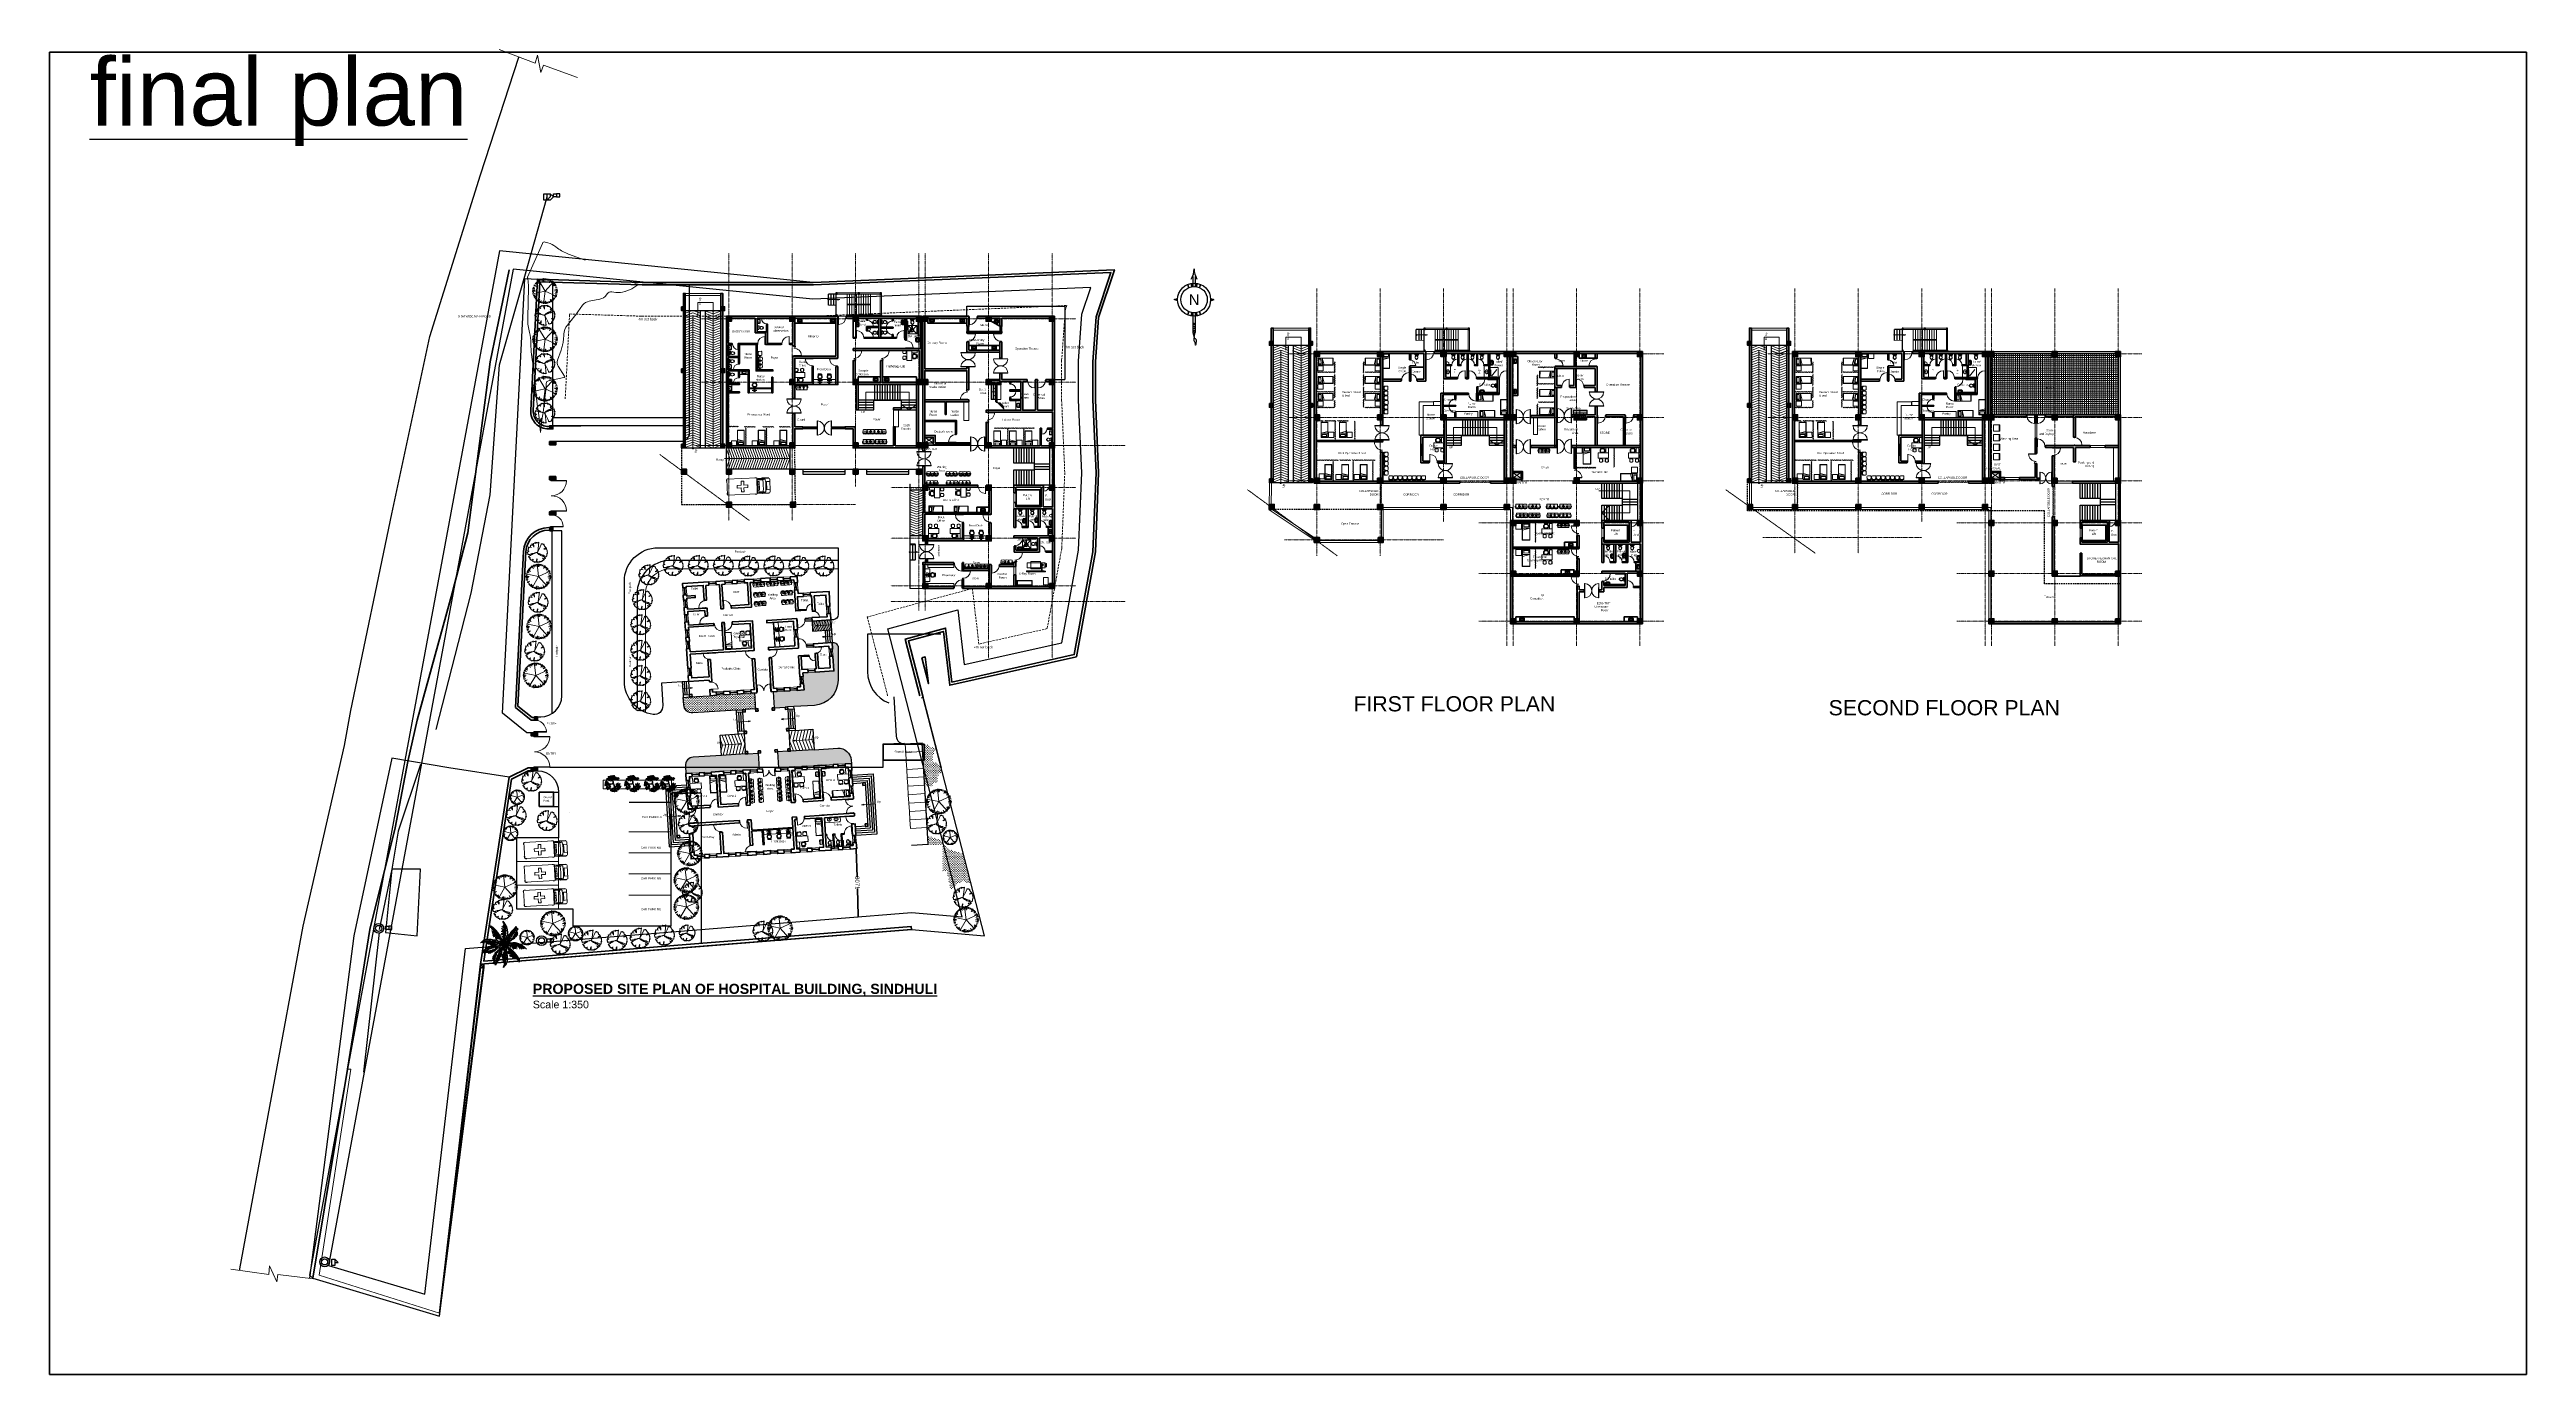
# Model space of a CAD drawing. Header units: millimetres. Extents: x 2342254 to 2635493, y 3886634 to 4043501.
import ezdxf

# ---------------------------------------------------------------- set-up
doc = ezdxf.new("R2010")
doc.units = ezdxf.units.MM
doc.header["$MEASUREMENT"] = 0
doc.header["$PDMODE"] = 32
doc.header["$PDSIZE"] = 0.25
doc.linetypes.add('CENTER', pattern=[2, 1.25, -0.25, 0.25, -0.25])
doc.linetypes.add('DASHED', pattern=[0.75, 0.5, -0.25])
for name, color, linetype, lineweight in [('0newfurnture', 30, 'Continuous', 50), ('2D VEGETACION', 74, 'Continuous', 5), ('Black Top', 246, 'Continuous', 30), ('Boundary', 250, 'Continuous', 50), ('Canal', 142, 'Continuous', 35), ('centreline', 52, 'CENTER', 5), ('Column-0.5', 14, 'Continuous', 50), ('Contour', 4, 'Continuous', 5), ('Dimension- 0.15', 114, 'Continuous', 15), ('Dimension-0.18', 114, 'Continuous', 18), ('Dimension-137.5', 86, 'Continuous', 13), ('door', 41, 'Continuous', 5), ('Door Opening-0.09', 253, 'Continuous', 9), ('Frame-0.3', 24, 'Continuous', 30), ('furniture', 34, 'Continuous', 15), ('Furniture Hospital-0.09', 44, 'Continuous', 9), ('greenery', 82, 'Continuous', 5), ('Hatch', 9, 'Continuous', 9), ('Hatch-0.09', 55, 'Continuous', 9), ('hatch-1', 53, 'Continuous', 15), ('hidden lines', 205, 'DASHED', 5), ('landscape', 155, 'Continuous', 20), ('Metal  workt-0.2', 13, 'Continuous', 20), ('Pipe Culvert', 7, 'Continuous', 35), ('planters', 107, 'Continuous', 20), ('Railing', 73, 'Continuous', 20), ('stairs', 6, 'Continuous', 25), ('T-Fixture-0.09', 255, 'Continuous', 9), ('trees', 104, 'Continuous', 9), ('TXT', 7, 'Continuous', 25), ('WALL 0.2', 7, 'Continuous', 20), ('wall 0.4', 7, 'Continuous', 40), ('Wall Hatch', 107, 'Continuous', 35), ('Wall-0.5', 7, 'Continuous', 50), ('WINDOW', 152, 'Continuous', 30)]:
    doc.layers.add(name, color=color, linetype=linetype, lineweight=lineweight)
for name, color, linetype in [('EP', 20, 'Continuous'), ('FANCE', 25, 'Continuous'), ('Features', 5, 'Continuous'), ('House', 1, 'Continuous'), ('Text-0.2', 7, 'Continuous'), ('WALL', 12, 'Continuous')]:
    doc.layers.add(name, color=color, linetype=linetype)
doc.styles.add('ARIAL', font='arial.ttf')
doc.styles.add('arial.', font='arial.ttf')
doc.styles.get("Standard").update_dxf_attribs({"font": 'arial.ttf'})
doc.linetypes.add('ZIGZAG', pattern='A,0.0001,-0.2,[131,ltypeshp.shx,S=0.2,R=0,X=-0.2,Y=0],-0.4,[131,ltypeshp.shx,S=0.2,R=180,X=0.2,Y=0],-0.2', length=0.8001)
doc.dimstyles.get("Standard").update_dxf_attribs({"dimtxt": 500, "dimasz": 100, "dimexe": 100, "dimexo": 200, "dimgap": 0.09, "dimtad": 0, "dimtoh": 1, "dimdec": 0, "dimzin": 0, "dimdsep": 46, "dimtxsty": 'Standard', "dimblk": 'DOT', "dimcen": 0, "dimclrd": 256, "dimclre": 256, "dimclrt": 256, "dimadec": 0, "dimazin": 0, "dimtfac": 1, "dimtdec": 0, "dimtofl": 0, "dimtmove": 0, "dimatfit": 3, "dimfxl": 1, "dimtolj": 1, "dimtzin": 0, "dimlwd": -1, "dimlwe": -1, "dimarcsym": 1})
pattern_1 = [(90, (283864.2, -331009.84), (-141.421356, 141.421356), [37.5, -245.342713]), (45, (283864.2, -331009.84), (-141.421356, 141.421356), [37.5, -162.5]), (135, (283864.2, -331009.84), (-141.421356, -141.421356), [37.5, -162.5])]
pattern_2 = [(90, (342674.07, 10217.67), (-141.421356, 141.421356), [37.5, -245.342713]), (45, (342674.07, 10217.67), (-141.421356, 141.421356), [37.5, -162.5]), (135, (342674.07, 10217.67), (-141.421356, -141.421356), [37.5, -162.5])]

# ---------------------------------------------------------------- blocks, each defined once
blk = doc.blocks.new('NORTH-flat-1-flat-1-flat-1-flat-1')
at = {"color": 7, "ltscale": 5}
for p, q in [((-2351, 0), (-1959, 131)), ((-144, 2743), (-144, 1561)), ((131, 2743), (131, 1562)), ((1959, 131), (2351, 0)), ((-1959, -131), (-2351, 0)), ((-144, -1561), (-144, -3004)), ((131, -1562), (131, -3004)), ((-144, -3004), (-144, -3895)), ((-136, -3908), (0, -4454)), ((0, -4454), (136, -3908)), ((131, -3004), (131, -3895))]:
    blk.add_line(p, q, dxfattribs=at)
at = {"color": 7}
for centre, major_axis, start_param, end_param in [((-2518, 3685), (0, 2518), 4.195324, 4.7016853), ((2518, 3685), (0, 2518), 1.5817256, 2.0880869), ((0, 0), (0, 1959), 4.7123829, 10.9955682), ((0, 0), (0, 1567), -1.570773, 4.7124123), ((605, -4665), (0, 641), 1.2348522, 2.4324535), ((-70, -4902), (0, 356), 3.8834781, 6.0610307), ((227, -5272), (0, 122), 0.4834765, 2.6582734), ((108, -5260), (0, 135), 3.624641, 5.6489307)]:
    blk.add_ellipse(centre, major_axis=major_axis, ratio=0.999999, start_param=start_param, end_param=end_param, dxfattribs=at)
at = {"color": 1}
for centre, start_param, end_param in [((0, -2627), 2.2700475, 4.0137911), ((0, -2754), 2.2696925, 4.0134361), ((0, -2995), 2.2693374, 4.013081), ((0, -3198), 2.2700475, 4.0137911), ((0, -3439), 2.2697111, 4.0134547), ((0, -3617), 2.2700475, 4.0137911), ((0, -3794), 2.2696925, 4.0134361)]:
    blk.add_ellipse(centre, major_axis=(0, 178), ratio=0.999999, start_param=start_param, end_param=end_param, dxfattribs=at)
at = {"color": 1, "ltscale": 5}
for points in [[(-834, 1772), (-662, 1834), (-727, 1390), (-548, 1461)], [(-441, 1905), (-143, 1949), (-352, 1523), (-143, 1541)], [(453, 1905), (155, 1949), (364, 1523), (155, 1541)], [(846, 1772), (673, 1834), (739, 1390), (560, 1461)], [(-834, -1772), (-662, -1833), (-727, -1390), (-548, -1461)], [(-441, -1905), (-143, -1949), (-352, -1523), (-143, -1541)], [(453, -1905), (155, -1949), (364, -1523), (155, -1541)], [(846, -1772), (673, -1833), (739, -1390), (560, -1461)]]:
    blk.add_solid(points, dxfattribs=at)
at = {"layer": 'Column-0.5', "ltscale": 5}
blk.add_line((2351, 0), (1959, -131), dxfattribs=at)
at = {"color": 7, "ltscale": 5, "style": 'ARIAL'}
blk.add_text('N', height=1250, rotation=0.00022, dxfattribs=at).set_placement((-631, -625))
blk = doc.blocks.new('tr-flat-8-flat-1-flat-1-flat-1')
at = {"layer": 'greenery', "color": 3, "ltscale": 5}
for p, q in [((472792, -1754143), (472774, -1754159)), ((472792, -1754143), (472774, -1754159)), ((472774, -1754159), (472778, -1754166)), ((472774, -1754159), (472778, -1754166)), ((472778, -1754166), (472788, -1754162)), ((472778, -1754166), (472788, -1754162)), ((472804, -1754172), (472787, -1754188)), ((472804, -1754172), (472787, -1754188)), ((472787, -1754188), (472790, -1754195)), ((472787, -1754188), (472790, -1754195)), ((472788, -1754162), (472795, -1754150)), ((472788, -1754162), (472795, -1754150)), ((472790, -1754195), (472808, -1754179)), ((472790, -1754195), (472808, -1754179)), ((472823, -1754130), (472792, -1754143)), ((472823, -1754130), (472792, -1754143)), ((472795, -1754150), (472798, -1754157)), ((472795, -1754150), (472798, -1754157)), ((472798, -1754157), (472804, -1754172)), ((472798, -1754157), (472804, -1754172)), ((472800, -1754275), (472808, -1754263)), ((472808, -1754263), (472800, -1754275)), ((472800, -1754275), (472808, -1754263)), ((472808, -1754263), (472800, -1754275)), ((472808, -1754179), (472820, -1754207)), ((472808, -1754179), (472820, -1754207)), ((472815, -1754252), (472808, -1754263)), ((472815, -1754252), (472808, -1754263)), ((472808, -1754263), (472834, -1754269)), ((472808, -1754263), (472834, -1754269)), ((472820, -1754207), (472815, -1754252)), ((472820, -1754207), (472815, -1754252)), ((472833, -1754125), (472823, -1754130)), ((472833, -1754125), (472823, -1754130)), ((472832, -1753982), (472828, -1754000)), ((472832, -1753982), (472828, -1754000)), ((472828, -1754000), (472839, -1753996)), ((472828, -1754000), (472839, -1753996)), ((472840, -1753970), (472832, -1753982)), ((472840, -1753970), (472832, -1753982)), ((472832, -1753982), (472832, -1753982)), ((472832, -1753982), (472832, -1753982)), ((472861, -1754104), (472833, -1754125)), ((472861, -1754104), (472833, -1754125)), ((472834, -1754269), (472850, -1754304)), ((472834, -1754269), (472850, -1754304)), ((472839, -1753996), (472849, -1753991)), ((472839, -1753996), (472849, -1753991)), ((472860, -1753961), (472840, -1753970)), ((472860, -1753961), (472840, -1753970)), ((472847, -1754382), (472846, -1754407)), ((472847, -1754382), (472846, -1754407)), ((472846, -1754407), (472852, -1754422)), ((472846, -1754407), (472846, -1754407)), ((472846, -1754407), (472852, -1754422)), ((472846, -1754407), (472846, -1754407)), ((472858, -1754351), (472847, -1754382)), ((472858, -1754351), (472847, -1754382)), ((472847, -1754382), (472847, -1754382)), ((472847, -1754382), (472847, -1754382)), ((472849, -1753991), (472859, -1753987)), ((472849, -1753991), (472859, -1753987)), ((472849, -1753991), (472849, -1753991)), ((472849, -1753991), (472849, -1753991)), ((472850, -1754304), (472859, -1754325)), ((472850, -1754304), (472859, -1754325)), ((472852, -1754422), (472883, -1754408)), ((472852, -1754422), (472883, -1754408)), ((472852, -1754422), (472852, -1754422)), ((472852, -1754422), (472852, -1754422)), ((472860, -1753876), (472853, -1753888)), ((472860, -1753876), (472853, -1753888)), ((472853, -1753888), (472856, -1753895)), ((472853, -1753888), (472856, -1753895)), ((472856, -1753895), (472866, -1753891)), ((472856, -1753895), (472866, -1753891)), ((472856, -1753895), (472856, -1753895)), ((472856, -1753895), (472856, -1753895)), ((472859, -1754325), (472858, -1754351)), ((472859, -1754325), (472858, -1754351)), ((472859, -1753987), (472886, -1753992)), ((472859, -1753987), (472886, -1753992)), ((472867, -1753865), (472860, -1753876)), ((472867, -1753865), (472860, -1753876)), ((472868, -1753949), (472860, -1753961)), ((472868, -1753949), (472860, -1753961)), ((472879, -1754088), (472861, -1754104)), ((472879, -1754088), (472861, -1754104)), ((472866, -1753891), (472880, -1753893)), ((472866, -1753891), (472866, -1753891)), ((472866, -1753891), (472880, -1753893)), ((472866, -1753891), (472866, -1753891)), ((472878, -1753860), (472867, -1753865)), ((472878, -1753860), (472867, -1753865)), ((472875, -1753938), (472868, -1753949)), ((472875, -1753938), (472868, -1753949)), ((472882, -1753926), (472875, -1753938)), ((472882, -1753926), (472875, -1753938)), ((472892, -1753837), (472878, -1753860)), ((472892, -1753837), (472878, -1753860)), ((472889, -1754084), (472879, -1754088)), ((472889, -1754084), (472879, -1754088)), ((472880, -1753893), (472882, -1753926)), ((472880, -1753893), (472882, -1753926)), ((472882, -1753926), (472882, -1753926)), ((472882, -1753926), (472882, -1753926)), ((472883, -1754408), (472919, -1754435)), ((472883, -1754408), (472919, -1754435)), ((472886, -1753992), (472910, -1753990)), ((472886, -1753992), (472910, -1753990)), ((472907, -1754068), (472889, -1754084)), ((472907, -1754068), (472889, -1754084)), ((472922, -1753680), (472890, -1753719)), ((472922, -1753680), (472890, -1753719)), ((472910, -1753821), (472892, -1753837)), ((472910, -1753821), (472892, -1753837)), ((472894, -1753701), (472914, -1753717)), ((472894, -1753701), (472914, -1753717)), ((472905, -1753781), (472897, -1753792)), ((472905, -1753781), (472897, -1753792)), ((472897, -1753792), (472908, -1753788)), ((472897, -1753792), (472908, -1753788)), ((472919, -1753757), (472905, -1753781)), ((472919, -1753757), (472905, -1753781)), ((472905, -1753781), (472905, -1753781)), ((472905, -1753781), (472905, -1753781)), ((472928, -1754059), (472907, -1754068)), ((472928, -1754059), (472907, -1754068)), ((472908, -1753788), (472910, -1753821)), ((472908, -1753788), (472910, -1753821)), ((472910, -1753990), (472927, -1754000)), ((472910, -1753990), (472927, -1754000)), ((472914, -1753717), (472924, -1753713)), ((472914, -1753717), (472924, -1753713)), ((472914, -1753717), (472914, -1753717)), ((472914, -1753717), (472914, -1753717)), ((472930, -1753753), (472919, -1753757)), ((472930, -1753753), (472919, -1753757)), ((472919, -1753757), (472919, -1753757)), ((472919, -1753757), (472919, -1753757)), ((472919, -1753757), (472919, -1753757)), ((472919, -1753757), (472919, -1753757)), ((472919, -1753757), (472919, -1753757)), ((472919, -1753757), (472919, -1753757)), ((472919, -1754435), (472974, -1754419)), ((472919, -1754435), (472974, -1754419)), ((472965, -1753636), (472922, -1753680)), ((472965, -1753636), (472922, -1753680)), ((472924, -1753713), (472927, -1753720)), ((472924, -1753713), (472924, -1753713)), ((472924, -1753713), (472927, -1753720)), ((472924, -1753713), (472924, -1753713)), ((472941, -1754654), (472924, -1754670)), ((472941, -1754654), (472924, -1754670)), ((472924, -1754670), (472930, -1754684)), ((472924, -1754670), (472924, -1754670)), ((472924, -1754670), (472930, -1754684)), ((472924, -1754670), (472924, -1754670)), ((472941, -1753553), (472926, -1753576)), ((472941, -1753553), (472926, -1753576)), ((472926, -1753576), (472930, -1753584)), ((472926, -1753576), (472930, -1753584)), ((472927, -1753720), (472930, -1753753)), ((472927, -1753720), (472930, -1753753)), ((472927, -1754000), (472943, -1754009)), ((472927, -1754000), (472943, -1754009)), ((472928, -1753525), (472941, -1753553)), ((472932, -1753532), (472928, -1753525)), ((472928, -1753525), (472941, -1753553)), ((472932, -1753532), (472928, -1753525)), ((472938, -1754054), (472928, -1754059)), ((472938, -1754054), (472928, -1754059)), ((472928, -1754059), (472928, -1754059)), ((472928, -1754059), (472928, -1754059)), ((472930, -1753584), (472974, -1753573)), ((472930, -1753584), (472974, -1753573)), ((472930, -1754684), (472940, -1754680)), ((472930, -1754684), (472940, -1754680)), ((473289, -1753587), (472932, -1753532)), ((473289, -1753587), (472932, -1753532)), ((472956, -1754038), (472938, -1754054)), ((472956, -1754038), (472938, -1754054)), ((472940, -1754680), (472973, -1754699)), ((472940, -1754680), (472940, -1754680)), ((472940, -1754680), (472973, -1754699)), ((472940, -1754680), (472940, -1754680)), ((472972, -1754640), (472941, -1754654)), ((472972, -1754640), (472941, -1754654)), ((472943, -1754009), (472957, -1754012)), ((472943, -1754009), (472957, -1754012)), ((472997, -1754020), (472956, -1754038)), ((472997, -1754020), (472956, -1754038)), ((472957, -1754012), (472990, -1754031)), ((472957, -1754012), (472990, -1754031)), ((472972, -1753624), (472965, -1753636)), ((472972, -1753624), (472965, -1753636)), ((472965, -1753636), (472965, -1753636)), ((472965, -1753636), (472965, -1753636)), ((472990, -1753608), (472972, -1753624)), ((472990, -1753608), (472972, -1753624)), ((473000, -1754619), (472972, -1754640)), ((473000, -1754619), (472972, -1754640)), ((472973, -1754699), (472982, -1754746)), ((472973, -1754699), (472982, -1754746)), ((472974, -1753573), (472977, -1753580)), ((472974, -1753573), (472977, -1753580)), ((472974, -1754419), (473029, -1754404)), ((472974, -1754419), (473029, -1754404)), ((472977, -1753580), (472990, -1753608)), ((472977, -1753580), (472990, -1753608)), ((472982, -1754746), (472977, -1754765)), ((472982, -1754746), (472977, -1754765)), ((472977, -1754765), (472991, -1754767)), ((472977, -1754765), (472977, -1754765)), ((472977, -1754765), (472991, -1754767)), ((472977, -1754765), (472977, -1754765)), ((472990, -1754031), (473003, -1754034)), ((472990, -1754031), (473003, -1754034)), ((472991, -1754767), (472994, -1754774)), ((472991, -1754767), (472994, -1754774)), ((472994, -1754774), (473004, -1754770)), ((472994, -1754774), (473004, -1754770)), ((472997, -1754020), (472997, -1754020)), ((473003, -1754034), (472997, -1754020)), ((472997, -1754020), (472997, -1754020)), ((473003, -1754034), (472997, -1754020)), ((473049, -1754590), (473000, -1754619)), ((473049, -1754590), (473000, -1754619)), ((473004, -1754770), (473024, -1754787)), ((473004, -1754770), (473024, -1754787)), ((473024, -1754787), (473013, -1754817)), ((473024, -1754787), (473013, -1754817)), ((473013, -1754817), (473026, -1754820)), ((473013, -1754817), (473026, -1754820)), ((473026, -1754820), (473044, -1754804)), ((473026, -1754820), (473044, -1754804)), ((473029, -1754404), (473080, -1754407)), ((473029, -1754404), (473080, -1754407)), ((473044, -1754804), (473054, -1754799)), ((473044, -1754804), (473054, -1754799)), ((473142, -1754549), (473049, -1754590)), ((473142, -1754549), (473049, -1754590)), ((473054, -1754799), (473103, -1754769)), ((473054, -1754799), (473103, -1754769)), ((473069, -1754860), (473054, -1754884)), ((473069, -1754860), (473054, -1754884)), ((473054, -1754884), (473057, -1754891)), ((473054, -1754884), (473057, -1754891)), ((473057, -1754891), (473082, -1754863)), ((473057, -1754891), (473082, -1754863)), ((473070, -1754835), (473069, -1754860)), ((473070, -1754835), (473069, -1754860)), ((473084, -1754811), (473070, -1754835)), ((473084, -1754811), (473070, -1754835)), ((473092, -1754943), (473078, -1754966)), ((473092, -1754943), (473078, -1754966)), ((473078, -1754966), (473088, -1754962)), ((473078, -1754966), (473088, -1754962)), ((473080, -1754407), (473145, -1754387)), ((473080, -1754407), (473145, -1754387)), ((473082, -1754863), (473092, -1754858)), ((473082, -1754863), (473092, -1754858)), ((473120, -1754753), (473084, -1754811)), ((473120, -1754753), (473084, -1754811)), ((473088, -1754962), (473122, -1754955)), ((473088, -1754962), (473122, -1754955)), ((473092, -1754858), (473101, -1754906)), ((473092, -1754858), (473101, -1754906)), ((473101, -1754906), (473092, -1754943)), ((473101, -1754906), (473092, -1754943)), ((473103, -1754769), (473131, -1754749)), ((473103, -1754769), (473131, -1754749)), ((473127, -1753472), (473110, -1753488)), ((473127, -1753472), (473110, -1753488)), ((473110, -1753488), (473113, -1753495)), ((473110, -1753488), (473113, -1753495)), ((473113, -1753495), (473289, -1753587)), ((473113, -1753495), (473289, -1753587)), ((473131, -1754749), (473120, -1754753)), ((473131, -1754749), (473120, -1754753)), ((473122, -1754955), (473130, -1754944)), ((473122, -1754955), (473130, -1754944)), ((473148, -1753463), (473127, -1753472)), ((473148, -1753463), (473127, -1753472)), ((473130, -1754944), (473152, -1754968)), ((473130, -1754944), (473152, -1754968)), ((473191, -1754519), (473142, -1754549)), ((473191, -1754519), (473142, -1754549)), ((473153, -1753333), (473143, -1753338)), ((473153, -1753333), (473143, -1753338)), ((473143, -1753338), (473148, -1753463)), ((473143, -1753338), (473148, -1753463)), ((473145, -1754387), (473186, -1754369)), ((473145, -1754387), (473186, -1754369)), ((473152, -1754968), (473162, -1754989)), ((473152, -1754968), (473162, -1754989)), ((473201, -1753330), (473153, -1753333)), ((473201, -1753330), (473153, -1753333)), ((473157, -1755034), (473220, -1754981)), ((473157, -1755034), (473220, -1754981)), ((473161, -1755015), (473157, -1755034)), ((473161, -1755015), (473157, -1755034)), ((473162, -1754989), (473161, -1755015)), ((473162, -1754989), (473161, -1755015)), ((473186, -1754369), (473241, -1754353)), ((473186, -1754369), (473241, -1754353)), ((473208, -1754503), (473191, -1754519)), ((473208, -1754503), (473191, -1754519)), ((473232, -1753316), (473201, -1753330)), ((473232, -1753316), (473201, -1753330)), ((473364, -1754409), (473208, -1754503)), ((473364, -1754409), (473208, -1754503)), ((473220, -1754981), (473218, -1755032)), ((473220, -1754981), (473218, -1755032)), ((473218, -1755032), (473242, -1755089)), ((473218, -1755032), (473242, -1755089)), ((473245, -1753319), (473232, -1753316)), ((473245, -1753319), (473232, -1753316)), ((473235, -1755101), (473242, -1755089)), ((473242, -1755089), (473235, -1755101)), ((473235, -1755101), (473242, -1755089)), ((473242, -1755089), (473235, -1755101)), ((473241, -1754353), (473311, -1754314)), ((473241, -1754353), (473311, -1754314)), ((473242, -1755089), (473282, -1755038)), ((473242, -1755089), (473282, -1755038)), ((473287, -1753301), (473245, -1753319)), ((473287, -1753301), (473245, -1753319)), ((473282, -1755038), (473274, -1755076)), ((473282, -1755038), (473274, -1755076)), ((473274, -1755076), (473280, -1755090)), ((473274, -1755076), (473280, -1755090)), ((473280, -1755090), (473286, -1755104)), ((473280, -1755090), (473286, -1755104)), ((473286, -1755104), (473322, -1755131)), ((473286, -1755104), (473322, -1755131)), ((473303, -1753310), (473287, -1753301)), ((473303, -1753310), (473287, -1753301)), ((473330, -1753315), (473303, -1753310)), ((473330, -1753315), (473303, -1753310)), ((473342, -1753175), (473311, -1753188)), ((473342, -1753175), (473311, -1753188)), ((473311, -1753188), (473346, -1753266)), ((473311, -1753188), (473346, -1753266)), ((473311, -1753188), (473311, -1753188)), ((473311, -1753188), (473311, -1753188)), ((473311, -1754314), (473342, -1754301)), ((473311, -1754314), (473342, -1754301)), ((473322, -1755131), (473329, -1755119)), ((473322, -1755131), (473329, -1755119)), ((473329, -1755119), (473337, -1755107)), ((473329, -1755119), (473337, -1755107)), ((473346, -1753266), (473330, -1753315)), ((473346, -1753266), (473330, -1753315)), ((473337, -1755107), (473348, -1755077)), ((473337, -1755107), (473348, -1755077)), ((473539, -1753512), (473342, -1753175)), ((473539, -1753512), (473342, -1753175)), ((473342, -1753175), (473342, -1753175)), ((473342, -1753175), (473342, -1753175)), ((473342, -1754301), (473392, -1754304)), ((473342, -1754301), (473392, -1754304)), ((473348, -1755077), (473366, -1755061)), ((473348, -1755077), (473366, -1755061)), ((473416, -1754387), (473364, -1754409)), ((473416, -1754387), (473364, -1754409)), ((473366, -1755061), (473397, -1755047)), ((473366, -1755061), (473397, -1755047)), ((473392, -1754304), (473485, -1754289)), ((473392, -1754304), (473485, -1754289)), ((473397, -1755047), (473428, -1755034)), ((473397, -1755047), (473428, -1755034)), ((473475, -1754352), (473416, -1754387)), ((473475, -1754352), (473416, -1754387)), ((473431, -1755125), (473417, -1755207)), ((473431, -1755125), (473417, -1755207)), ((473417, -1755207), (473424, -1755222)), ((473417, -1755207), (473424, -1755222)), ((473424, -1755222), (473453, -1755175)), ((473424, -1755222), (473453, -1755175)), ((473424, -1755222), (473424, -1755222)), ((473424, -1755222), (473424, -1755222)), ((473428, -1755034), (473438, -1755029)), ((473428, -1755034), (473438, -1755029)), ((473443, -1755069), (473431, -1755125)), ((473443, -1755069), (473431, -1755125)), ((473431, -1755125), (473431, -1755125)), ((473431, -1755125), (473431, -1755125)), ((473438, -1755029), (473456, -1755013)), ((473438, -1755029), (473456, -1755013)), ((473454, -1755065), (473443, -1755069)), ((473454, -1755065), (473443, -1755069)), ((473466, -1755008), (473447, -1755050)), ((473466, -1755008), (473447, -1755050)), ((473447, -1755050), (473454, -1755065)), ((473447, -1755050), (473454, -1755065)), ((473453, -1755175), (473458, -1755215)), ((473453, -1755175), (473453, -1755175)), ((473453, -1755175), (473458, -1755215)), ((473453, -1755175), (473453, -1755175)), ((473456, -1755013), (473481, -1754985)), ((473456, -1755013), (473481, -1754985)), ((473456, -1755013), (473456, -1755013)), ((473456, -1755013), (473456, -1755013)), ((473458, -1755215), (473467, -1755236)), ((473458, -1755215), (473467, -1755236)), ((473467, -1755236), (473463, -1755255)), ((473467, -1755236), (473463, -1755255)), ((473463, -1755255), (473476, -1755258)), ((473463, -1755255), (473476, -1755258)), ((473491, -1754981), (473466, -1755008)), ((473491, -1754981), (473466, -1755008)), ((473514, -1754327), (473475, -1754352)), ((473514, -1754327), (473475, -1754352)), ((473476, -1755258), (473491, -1755235)), ((473476, -1755258), (473491, -1755235)), ((473490, -1753118), (473480, -1753123)), ((473490, -1753118), (473480, -1753123)), ((473480, -1753123), (473480, -1753207)), ((473480, -1753123), (473480, -1753207)), ((473480, -1753123), (473480, -1753123)), ((473480, -1753123), (473480, -1753123)), ((473480, -1753207), (473507, -1753213)), ((473480, -1753207), (473507, -1753213)), ((473481, -1754985), (473491, -1754981)), ((473481, -1754985), (473491, -1754981)), ((473485, -1754289), (473587, -1754270)), ((473485, -1754289), (473587, -1754270)), ((473508, -1753102), (473490, -1753118)), ((473508, -1753102), (473490, -1753118)), ((473490, -1755260), (473509, -1755218)), ((473490, -1755260), (473509, -1755218)), ((473491, -1755235), (473490, -1755260)), ((473491, -1755235), (473490, -1755260)), ((473507, -1753213), (473505, -1753264)), ((473507, -1753213), (473505, -1753264)), ((473505, -1753264), (473518, -1753267)), ((473505, -1753264), (473518, -1753267)), ((473518, -1753098), (473508, -1753102)), ((473518, -1753098), (473508, -1753102)), ((473509, -1755218), (473513, -1755200)), ((473509, -1755218), (473513, -1755200)), ((473513, -1755200), (473535, -1755224)), ((473513, -1755200), (473535, -1755224)), ((473586, -1754296), (473514, -1754327)), ((473586, -1754296), (473514, -1754327)), ((473559, -1753105), (473518, -1753098)), ((473559, -1753105), (473518, -1753098)), ((473518, -1753267), (473531, -1753295)), ((473518, -1753267), (473531, -1753295)), ((473531, -1753295), (473556, -1753352)), ((473531, -1753295), (473556, -1753352)), ((473535, -1755224), (473561, -1755255)), ((473535, -1755224), (473561, -1755255)), ((473561, -1753562), (473539, -1753512)), ((473561, -1753562), (473539, -1753512)), ((473556, -1753352), (473548, -1753448)), ((473556, -1753352), (473548, -1753448)), ((473548, -1753448), (473561, -1753562)), ((473548, -1753448), (473561, -1753562)), ((473575, -1753115), (473559, -1753105)), ((473575, -1753115), (473559, -1753105)), ((473561, -1755255), (473568, -1755269)), ((473561, -1755255), (473568, -1755269)), ((473568, -1755269), (473591, -1755351)), ((473568, -1755269), (473591, -1755351)), ((473586, -1753111), (473575, -1753115)), ((473586, -1753111), (473575, -1753115)), ((473635, -1753055), (473586, -1753111)), ((473635, -1753055), (473586, -1753111)), ((473707, -1754234), (473586, -1754296)), ((473707, -1754234), (473586, -1754296)), ((473587, -1754270), (473655, -1754257)), ((473587, -1754270), (473655, -1754257)), ((473591, -1755351), (473627, -1755319)), ((473591, -1755351), (473627, -1755319)), ((473591, -1755351), (473591, -1755351)), ((473591, -1755351), (473591, -1755351)), ((473627, -1755319), (473630, -1755326)), ((473627, -1755319), (473630, -1755326)), ((473630, -1755326), (473668, -1755301)), ((473630, -1755326), (473668, -1755301)), ((473727, -1753040), (473635, -1753055)), ((473727, -1753040), (473635, -1753055)), ((473655, -1754257), (473689, -1754250)), ((473655, -1754257), (473689, -1754250)), ((473668, -1755301), (473693, -1755273)), ((473668, -1755301), (473693, -1755273)), ((473668, -1755301), (473668, -1755301)), ((473668, -1755301), (473668, -1755301)), ((473689, -1754250), (473734, -1754239)), ((473689, -1754250), (473734, -1754239)), ((473693, -1755273), (473712, -1755290)), ((473693, -1755273), (473693, -1755273)), ((473693, -1755273), (473712, -1755290)), ((473693, -1755273), (473693, -1755273)), ((473803, -1754201), (473707, -1754234)), ((473803, -1754201), (473707, -1754234)), ((473712, -1755290), (473719, -1755304)), ((473712, -1755290), (473719, -1755304)), ((473719, -1755304), (473725, -1755319)), ((473719, -1755304), (473725, -1755319)), ((473725, -1755319), (473735, -1755314)), ((473725, -1755319), (473735, -1755314)), ((473733, -1753080), (473727, -1753040)), ((473733, -1753080), (473727, -1753040)), ((473809, -1753114), (473733, -1753080)), ((473809, -1753114), (473733, -1753080)), ((473734, -1754239), (473789, -1754224)), ((473734, -1754239), (473789, -1754224)), ((473735, -1755314), (473753, -1755298)), ((473735, -1755314), (473753, -1755298)), ((473753, -1755298), (473769, -1755308)), ((473753, -1755298), (473753, -1755298)), ((473753, -1755298), (473769, -1755308)), ((473753, -1755298), (473753, -1755298)), ((473754, -1753045), (473830, -1753021)), ((473754, -1753045), (473830, -1753021)), ((473765, -1753041), (473754, -1753045)), ((473765, -1753041), (473754, -1753045)), ((473754, -1753045), (473754, -1753045)), ((473754, -1753045), (473754, -1753045)), ((473798, -1752975), (473765, -1753041)), ((473798, -1752975), (473765, -1753041)), ((473769, -1755308), (473773, -1755315)), ((473769, -1755308), (473773, -1755315)), ((473773, -1755315), (473782, -1755336)), ((473773, -1755315), (473782, -1755336)), ((473782, -1755336), (473795, -1755339)), ((473782, -1755336), (473795, -1755339)), ((473789, -1754224), (473864, -1754199)), ((473789, -1754224), (473864, -1754199)), ((473795, -1755339), (473806, -1755334)), ((473795, -1755339), (473806, -1755334)), ((473861, -1753007), (473798, -1752975)), ((473861, -1753007), (473798, -1752975)), ((473919, -1754184), (473803, -1754201)), ((473919, -1754184), (473803, -1754201)), ((473806, -1755334), (473823, -1755318)), ((473806, -1755334), (473823, -1755318)), ((473830, -1753021), (473809, -1753114)), ((473830, -1753021), (473809, -1753114)), ((473823, -1755318), (473827, -1755299)), ((473823, -1755318), (473827, -1755299)), ((473824, -1755292), (473825, -1755266)), ((473824, -1755292), (473825, -1755266)), ((473827, -1755299), (473824, -1755292)), ((473827, -1755299), (473824, -1755292)), ((473825, -1755266), (473837, -1755236)), ((473825, -1755266), (473837, -1755236)), ((473837, -1755236), (473844, -1755224)), ((473837, -1755236), (473844, -1755224)), ((473844, -1755224), (473868, -1755138)), ((473844, -1755224), (473868, -1755138)), ((473908, -1753029), (473861, -1753007)), ((473908, -1753029), (473861, -1753007)), ((473864, -1754199), (473937, -1754168)), ((473864, -1754199), (473937, -1754168)), ((473868, -1755138), (473869, -1755112)), ((473868, -1755138), (473869, -1755112)), ((473869, -1755112), (473880, -1755081)), ((473869, -1755112), (473880, -1755081)), ((473880, -1755081), (473888, -1755044)), ((473880, -1755081), (473888, -1755044)), ((473888, -1755044), (473921, -1754979)), ((473888, -1755044), (473921, -1754979)), ((473911, -1755237), (473892, -1755305)), ((473911, -1755237), (473892, -1755305)), ((473892, -1755305), (473901, -1755326)), ((473892, -1755305), (473901, -1755326)), ((473901, -1755326), (473914, -1755329)), ((473901, -1755326), (473914, -1755329)), ((473952, -1753018), (473908, -1753029)), ((473952, -1753018), (473908, -1753029)), ((473916, -1755192), (473908, -1755230)), ((473916, -1755192), (473908, -1755230)), ((473908, -1755230), (473911, -1755237)), ((473908, -1755230), (473911, -1755237)), ((473914, -1755329), (473924, -1755350)), ((473914, -1755329), (473924, -1755350)), ((473922, -1755148), (473916, -1755192)), ((473922, -1755148), (473916, -1755192)), ((473999, -1754140), (473919, -1754184)), ((473999, -1754140), (473919, -1754184)), ((473921, -1754979), (473950, -1754932)), ((473921, -1754979), (473950, -1754932)), ((473944, -1755002), (473922, -1755148)), ((473944, -1755002), (473922, -1755148)), ((473924, -1755350), (473941, -1755334)), ((473924, -1755350), (473941, -1755334)), ((473937, -1754168), (473985, -1754138)), ((473937, -1754168), (473985, -1754138)), ((473941, -1755334), (473963, -1755299)), ((473941, -1755334), (473963, -1755299)), ((473946, -1754951), (473944, -1755002)), ((473946, -1754951), (473944, -1755002)), ((473947, -1754925), (473946, -1754951)), ((473947, -1754925), (473946, -1754951)), ((473950, -1754932), (473947, -1754925)), ((473950, -1754932), (473947, -1754925)), ((473951, -1754229), (473959, -1754217)), ((473951, -1754229), (473959, -1754217)), ((473997, -1754277), (473951, -1754229)), ((473997, -1754277), (473951, -1754229)), ((473989, -1753019), (473952, -1753018)), ((473989, -1753019), (473952, -1753018)), ((473959, -1754217), (473981, -1754241)), ((473959, -1754217), (473981, -1754241)), ((473963, -1755299), (473972, -1755320)), ((473963, -1755299), (473972, -1755320)), ((473972, -1755320), (473982, -1755342)), ((473972, -1755320), (473982, -1755342)), ((473981, -1754241), (474008, -1754246)), ((473981, -1754241), (474008, -1754246)), ((473982, -1755342), (473995, -1755344)), ((473982, -1755342), (473995, -1755344)), ((473985, -1754138), (474013, -1754117)), ((473985, -1754138), (474013, -1754117)), ((474037, -1753015), (473989, -1753019)), ((474037, -1753015), (473989, -1753019)), ((473995, -1755344), (474011, -1755295)), ((473995, -1755344), (474011, -1755295)), ((474035, -1754336), (473997, -1754277)), ((474035, -1754336), (473997, -1754277)), ((474017, -1754124), (473999, -1754140)), ((474017, -1754124), (473999, -1754140)), ((474008, -1754246), (474075, -1754285)), ((474008, -1754246), (474075, -1754285)), ((474011, -1754084), (474148, -1752958)), ((474011, -1754084), (474148, -1752958)), ((474295, -1753520), (474011, -1754084)), ((474295, -1753520), (474011, -1754084)), ((474011, -1755295), (474095, -1755292)), ((474011, -1755295), (474095, -1755292)), ((474013, -1754117), (474017, -1754124)), ((474013, -1754117), (474017, -1754124)), ((474082, -1754358), (474035, -1754336)), ((474082, -1754358), (474035, -1754336)), ((474063, -1753046), (474037, -1753015)), ((474063, -1753046), (474037, -1753015)), ((474076, -1753048), (474063, -1753046)), ((474076, -1753048), (474063, -1753046)), ((474075, -1754285), (474145, -1754305)), ((474075, -1754285), (474145, -1754305)), ((474094, -1753032), (474076, -1753048)), ((474094, -1753032), (474076, -1753048)), ((474088, -1755304), (474081, -1755315)), ((474088, -1755304), (474081, -1755315)), ((474081, -1755315), (474104, -1755339)), ((474081, -1755315), (474104, -1755339)), ((474128, -1754380), (474082, -1754358)), ((474128, -1754380), (474082, -1754358)), ((474095, -1755292), (474088, -1755304)), ((474095, -1755292), (474088, -1755304)), ((474105, -1753002), (474094, -1753032)), ((474105, -1753002), (474094, -1753032)), ((474104, -1755339), (474131, -1755344)), ((474104, -1755339), (474131, -1755344)), ((474148, -1752958), (474105, -1753002)), ((474148, -1752958), (474105, -1753002)), ((474168, -1754414), (474128, -1754380)), ((474168, -1754414), (474128, -1754380)), ((474131, -1755344), (474139, -1755307)), ((474131, -1755344), (474139, -1755307)), ((474139, -1755307), (474159, -1755324)), ((474139, -1755307), (474159, -1755324)), ((474145, -1754305), (474198, -1754341)), ((474145, -1754305), (474198, -1754341)), ((474148, -1752958), (474148, -1752958)), ((474148, -1752958), (474148, -1752958)), ((474159, -1755324), (474165, -1755338)), ((474159, -1755324), (474165, -1755338)), ((474165, -1755338), (474196, -1755324)), ((474165, -1755338), (474196, -1755324)), ((474217, -1754443), (474168, -1754414)), ((474217, -1754443), (474168, -1754414)), ((474196, -1755324), (474207, -1755294)), ((474196, -1755324), (474207, -1755294)), ((474198, -1754341), (474278, -1754357)), ((474198, -1754341), (474278, -1754357)), ((474207, -1755294), (474218, -1755289)), ((474207, -1755294), (474218, -1755289)), ((474281, -1754475), (474217, -1754443)), ((474281, -1754475), (474217, -1754443)), ((474218, -1755289), (474234, -1755299)), ((474218, -1755289), (474234, -1755299)), ((474234, -1755299), (474248, -1755302)), ((474234, -1755299), (474248, -1755302)), ((474248, -1755302), (474258, -1755297)), ((474248, -1755302), (474258, -1755297)), ((474258, -1755297), (474269, -1755351)), ((474258, -1755297), (474269, -1755351)), ((474269, -1755351), (474279, -1755373)), ((474269, -1755351), (474279, -1755373)), ((474275, -1755222), (474328, -1755233)), ((474310, -1755275), (474275, -1755222)), ((474275, -1755222), (474328, -1755233)), ((474310, -1755275), (474275, -1755222)), ((474278, -1754357), (474375, -1754408)), ((474278, -1754357), (474375, -1754408)), ((474279, -1755373), (474326, -1755284)), ((474279, -1755373), (474326, -1755284)), ((474341, -1754499), (474281, -1754475)), ((474341, -1754499), (474281, -1754475)), ((474418, -1753238), (474295, -1753520)), ((474418, -1753238), (474295, -1753520)), ((474326, -1755284), (474310, -1755275)), ((474326, -1755284), (474310, -1755275)), ((474328, -1755233), (474316, -1755289)), ((474328, -1755233), (474316, -1755289)), ((474316, -1755289), (474319, -1755296)), ((474316, -1755289), (474319, -1755296)), ((474319, -1755296), (474346, -1755301)), ((474319, -1755296), (474346, -1755301)), ((474390, -1754528), (474341, -1754499)), ((474390, -1754528), (474341, -1754499)), ((474346, -1755301), (474357, -1755271)), ((474346, -1755301), (474357, -1755271)), ((474357, -1755271), (474365, -1755259)), ((474357, -1755271), (474365, -1755259)), ((474357, -1755271), (474357, -1755271)), ((474357, -1755271), (474357, -1755271)), ((474365, -1755259), (474379, -1755236)), ((474365, -1755259), (474379, -1755236)), ((474375, -1754408), (474405, -1754420)), ((474375, -1754408), (474405, -1754420)), ((474379, -1755236), (474393, -1755238)), ((474379, -1755236), (474393, -1755238)), ((474446, -1754571), (474390, -1754528)), ((474446, -1754571), (474390, -1754528)), ((474393, -1755238), (474402, -1755260)), ((474393, -1755238), (474402, -1755260)), ((474402, -1755260), (474415, -1755262)), ((474402, -1755260), (474415, -1755262)), ((474405, -1754420), (474538, -1754472)), ((474405, -1754420), (474538, -1754472)), ((474415, -1755262), (474425, -1755284)), ((474415, -1755262), (474415, -1755262)), ((474415, -1755262), (474425, -1755284)), ((474415, -1755262), (474415, -1755262)), ((474424, -1753167), (474418, -1753238)), ((474424, -1753167), (474418, -1753238)), ((474424, -1753167), (474424, -1753167)), ((474424, -1753167), (474424, -1753167)), ((474451, -1753172), (474424, -1753167)), ((474424, -1753167), (474424, -1753167)), ((474424, -1753167), (474424, -1753167)), ((474451, -1753172), (474424, -1753167)), ((474425, -1755284), (474484, -1755249)), ((474425, -1755284), (474484, -1755249)), ((474490, -1754586), (474446, -1754571)), ((474490, -1754586), (474446, -1754571)), ((474491, -1753180), (474451, -1753172)), ((474491, -1753180), (474451, -1753172)), ((474481, -1755242), (474486, -1755198)), ((474481, -1755242), (474486, -1755198)), ((474494, -1755245), (474481, -1755242)), ((474494, -1755245), (474481, -1755242)), ((474484, -1755249), (474494, -1755245)), ((474484, -1755249), (474494, -1755245)), ((474486, -1755198), (474509, -1755196)), ((474486, -1755198), (474509, -1755196)), ((474564, -1754588), (474490, -1754586)), ((474564, -1754588), (474490, -1754586)), ((474536, -1753169), (474491, -1753180)), ((474536, -1753169), (474491, -1753180)), ((474509, -1755196), (474549, -1755229)), ((474509, -1755196), (474549, -1755229)), ((474580, -1753158), (474536, -1753169)), ((474580, -1753158), (474536, -1753169)), ((474536, -1753169), (474536, -1753169)), ((474536, -1753169), (474536, -1753169)), ((474538, -1754472), (474670, -1754491)), ((474538, -1754472), (474670, -1754491)), ((474549, -1755229), (474554, -1755185)), ((474549, -1755229), (474554, -1755185)), ((474549, -1755229), (474549, -1755229)), ((474549, -1755229), (474549, -1755229)), ((474552, -1755152), (474553, -1755126)), ((474552, -1755152), (474553, -1755126)), ((474554, -1755185), (474552, -1755152)), ((474554, -1755185), (474552, -1755152)), ((474553, -1755126), (474616, -1755158)), ((474553, -1755126), (474616, -1755158)), ((474608, -1754602), (474564, -1754588)), ((474608, -1754602), (474564, -1754588)), ((474611, -1753145), (474580, -1753158)), ((474611, -1753145), (474580, -1753158)), ((474602, -1754842), (474628, -1754847)), ((474646, -1754916), (474602, -1754842)), ((474602, -1754842), (474628, -1754847)), ((474646, -1754916), (474602, -1754842)), ((474647, -1754636), (474608, -1754602)), ((474647, -1754636), (474608, -1754602)), ((474618, -1753159), (474611, -1753145)), ((474618, -1753159), (474611, -1753145)), ((474616, -1755158), (474641, -1755130)), ((474616, -1755158), (474641, -1755130)), ((474616, -1755158), (474616, -1755158)), ((474616, -1755158), (474616, -1755158)), ((474650, -1753204), (474618, -1753159)), ((474650, -1753204), (474618, -1753159)), ((474628, -1754847), (474681, -1754884)), ((474628, -1754847), (474681, -1754884)), ((474635, -1755116), (474642, -1755104)), ((474635, -1755116), (474642, -1755104)), ((474638, -1755123), (474635, -1755116)), ((474638, -1755123), (474635, -1755116)), ((474641, -1755130), (474638, -1755123)), ((474641, -1755130), (474638, -1755123)), ((474642, -1755104), (474656, -1755081)), ((474642, -1755104), (474656, -1755081)), ((474669, -1754940), (474646, -1754916)), ((474669, -1754940), (474646, -1754916)), ((474700, -1754672), (474647, -1754636)), ((474700, -1754672), (474647, -1754636)), ((474686, -1753231), (474650, -1753204)), ((474686, -1753231), (474650, -1753204)), ((474656, -1755081), (474670, -1755083)), ((474656, -1755081), (474670, -1755083)), ((474720, -1755028), (474669, -1754940)), ((474720, -1755028), (474669, -1754940)), ((474670, -1754491), (474713, -1754506)), ((474670, -1754491), (474713, -1754506)), ((474670, -1755083), (474686, -1755093)), ((474670, -1755083), (474686, -1755093)), ((474681, -1754884), (474735, -1754979)), ((474681, -1754884), (474735, -1754979)), ((474710, -1753229), (474686, -1753231)), ((474710, -1753229), (474686, -1753231)), ((474686, -1755093), (474697, -1755088)), ((474686, -1755093), (474697, -1755088)), ((474697, -1755088), (474723, -1755035)), ((474697, -1755088), (474723, -1755035)), ((474766, -1754711), (474700, -1754672)), ((474766, -1754711), (474700, -1754672)), ((474765, -1753213), (474710, -1753229)), ((474765, -1753213), (474710, -1753229)), ((474713, -1754506), (474799, -1754561)), ((474713, -1754506), (474799, -1754561)), ((474723, -1755035), (474720, -1755028)), ((474723, -1755035), (474720, -1755028)), ((474735, -1754979), (474728, -1754990)), ((474735, -1754979), (474728, -1754990)), ((474728, -1754990), (474738, -1754986)), ((474728, -1754990), (474738, -1754986)), ((474738, -1754986), (474762, -1754984)), ((474738, -1754986), (474762, -1754984)), ((474754, -1753302), (474765, -1753213)), ((474754, -1753302), (474765, -1753213)), ((474761, -1753317), (474754, -1753302)), ((474761, -1753317), (474754, -1753302)), ((474755, -1753784), (474783, -1753764)), ((474755, -1753784), (474783, -1753764)), ((474765, -1753806), (474755, -1753784)), ((474765, -1753806), (474755, -1753784)), ((474782, -1753366), (474761, -1753317)), ((474782, -1753366), (474761, -1753317)), ((474762, -1754984), (474792, -1754996)), ((474762, -1754984), (474792, -1754996)), ((474885, -1753770), (474765, -1753806)), ((474885, -1753770), (474765, -1753806)), ((474813, -1754733), (474766, -1754711)), ((474813, -1754733), (474766, -1754711)), ((474812, -1753379), (474782, -1753366)), ((474812, -1753379), (474782, -1753366)), ((474783, -1753764), (474870, -1753709)), ((474783, -1753764), (474870, -1753709)), ((474792, -1754996), (474813, -1754987)), ((474792, -1754996), (474813, -1754987)), ((474799, -1754561), (474909, -1754615)), ((474799, -1754561), (474909, -1754615)), ((474816, -1753444), (474812, -1753379)), ((474816, -1753444), (474812, -1753379)), ((474862, -1754762), (474813, -1754733)), ((474862, -1754762), (474813, -1754733)), ((474813, -1754987), (474833, -1754978)), ((474813, -1754987), (474833, -1754978)), ((474856, -1753478), (474816, -1753444)), ((474856, -1753478), (474816, -1753444)), ((474818, -1754858), (474853, -1754825)), ((474818, -1754858), (474853, -1754825)), ((474850, -1754903), (474818, -1754858)), ((474850, -1754903), (474818, -1754858)), ((474827, -1754964), (474831, -1754945)), ((474827, -1754964), (474831, -1754945)), ((474833, -1754978), (474827, -1754964)), ((474833, -1754978), (474827, -1754964)), ((474831, -1754945), (474850, -1754903)), ((474831, -1754945), (474850, -1754903)), ((474831, -1754945), (474831, -1754945)), ((474831, -1754945), (474831, -1754945)), ((474853, -1754825), (474889, -1754852)), ((474853, -1754825), (474889, -1754852)), ((474889, -1753497), (474856, -1753478)), ((474889, -1753497), (474856, -1753478)), ((474906, -1754777), (474862, -1754762)), ((474906, -1754777), (474862, -1754762)), ((474870, -1753709), (474916, -1753672)), ((474870, -1753709), (474916, -1753672)), ((474965, -1753727), (474885, -1753770)), ((474965, -1753727), (474885, -1753770)), ((474909, -1753514), (474889, -1753497)), ((474909, -1753514), (474889, -1753497)), ((474889, -1754852), (474905, -1754887)), ((474889, -1754852), (474905, -1754887)), ((474905, -1754887), (474921, -1754897)), ((474905, -1754887), (474921, -1754897)), ((474969, -1754809), (474906, -1754777)), ((474969, -1754809), (474906, -1754777)), ((474918, -1753536), (474909, -1753514)), ((474918, -1753536), (474909, -1753514)), ((474909, -1754615), (474972, -1754646)), ((474909, -1754615), (474972, -1754646)), ((474916, -1753672), (474965, -1753642)), ((474916, -1753672), (474965, -1753642)), ((474951, -1753555), (474918, -1753536)), ((474951, -1753555), (474918, -1753536)), ((474921, -1754897), (474982, -1754811)), ((474921, -1754897), (474982, -1754811)), ((474990, -1753589), (474951, -1753555)), ((474990, -1753589), (474951, -1753555)), ((474965, -1753642), (474975, -1753638)), ((474965, -1753642), (474975, -1753638)), ((474982, -1753711), (474965, -1753727)), ((474982, -1753711), (474965, -1753727)), ((474982, -1754811), (474969, -1754809)), ((474982, -1754811), (474969, -1754809)), ((474972, -1754646), (474999, -1754652)), ((474972, -1754646), (474999, -1754652)), ((474975, -1753638), (475000, -1753610)), ((474975, -1753638), (475000, -1753610)), ((475028, -1753674), (474982, -1753711)), ((475028, -1753674), (474982, -1753711)), ((475000, -1753610), (474990, -1753589)), ((475000, -1753610), (474990, -1753589)), ((474999, -1754652), (475039, -1754659)), ((474999, -1754652), (475039, -1754659)), ((475043, -1753709), (475028, -1753674)), ((475043, -1753709), (475028, -1753674)), ((475039, -1754659), (475053, -1754662)), ((475039, -1754659), (475039, -1754659)), ((475039, -1754659), (475053, -1754662)), ((475039, -1754659), (475039, -1754659)), ((475062, -1753752), (475043, -1753709)), ((475062, -1753752), (475043, -1753709)), ((475053, -1754662), (475067, -1754639)), ((475053, -1754662), (475067, -1754639)), ((475059, -1753830), (475067, -1753792)), ((475059, -1753830), (475067, -1753792)), ((475102, -1753844), (475059, -1753830)), ((475102, -1753844), (475059, -1753830)), ((475067, -1753792), (475062, -1753752)), ((475067, -1753792), (475062, -1753752)), ((475067, -1754639), (475075, -1754627)), ((475067, -1754639), (475075, -1754627)), ((475075, -1754627), (475083, -1754589)), ((475075, -1754627), (475083, -1754589)), ((475083, -1754589), (475100, -1754573)), ((475083, -1754589), (475100, -1754573)), ((475083, -1754589), (475083, -1754589)), ((475083, -1754589), (475083, -1754589)), ((475083, -1754589), (475083, -1754589)), ((475083, -1754589), (475083, -1754589)), ((475086, -1754343), (475122, -1754284)), ((475086, -1754343), (475122, -1754284)), ((475099, -1754345), (475086, -1754343)), ((475099, -1754345), (475086, -1754343)), ((475115, -1754381), (475099, -1754345)), ((475115, -1754381), (475099, -1754345)), ((475100, -1754573), (475103, -1754496)), ((475100, -1754573), (475103, -1754496)), ((475107, -1753884), (475102, -1753844)), ((475107, -1753884), (475102, -1753844)), ((475103, -1754496), (475106, -1754444)), ((475103, -1754496), (475106, -1754444)), ((475103, -1754496), (475103, -1754496)), ((475103, -1754496), (475103, -1754496)), ((475106, -1754444), (475113, -1754432)), ((475106, -1754444), (475113, -1754432)), ((475113, -1753925), (475107, -1753884)), ((475113, -1753925), (475107, -1753884)), ((475131, -1753967), (475113, -1753925)), ((475131, -1753967), (475113, -1753925)), ((475113, -1754432), (475115, -1754381)), ((475113, -1754432), (475115, -1754381)), ((475122, -1754284), (475129, -1754273)), ((475122, -1754284), (475129, -1754273)), ((475124, -1753979), (475131, -1753967)), ((475124, -1753979), (475131, -1753967)), ((475160, -1754005), (475124, -1753979)), ((475160, -1754005), (475124, -1753979)), ((475124, -1754063), (475146, -1754029)), ((475124, -1754063), (475146, -1754029)), ((475134, -1754059), (475124, -1754063)), ((475134, -1754059), (475124, -1754063)), ((475129, -1754273), (475144, -1754334)), ((475129, -1754273), (475144, -1754334)), ((475160, -1754090), (475134, -1754059)), ((475160, -1754090), (475134, -1754059)), ((475138, -1754151), (475145, -1754139)), ((475138, -1754151), (475145, -1754139)), ((475138, -1754151), (475138, -1754151)), ((475161, -1754233), (475138, -1754151)), ((475138, -1754151), (475138, -1754151)), ((475161, -1754233), (475138, -1754151)), ((475139, -1754379), (475182, -1754309)), ((475139, -1754379), (475182, -1754309)), ((475144, -1754334), (475139, -1754379)), ((475144, -1754334), (475139, -1754379)), ((475145, -1754139), (475160, -1754090)), ((475145, -1754139), (475160, -1754090)), ((475146, -1754029), (475156, -1754024)), ((475146, -1754029), (475156, -1754024)), ((475156, -1754024), (475160, -1754005)), ((475156, -1754024), (475160, -1754005)), ((475160, -1754090), (475160, -1754090)), ((475160, -1754090), (475160, -1754090)), ((475160, -1754090), (475160, -1754090)), ((475160, -1754090), (475160, -1754090)), ((475171, -1754255), (475161, -1754233)), ((475171, -1754255), (475161, -1754233)), ((475182, -1754309), (475171, -1754255)), ((475182, -1754309), (475171, -1754255))]:
    blk.add_line(p, q, dxfattribs=at)
blk = doc.blocks.new('tr-flat-7-flat-1-flat-1-flat-1')
at = {"layer": 'greenery', "color": 3, "ltscale": 5}
for p, q in [((472941, -1753553), (472926, -1753576)), ((472941, -1753553), (472926, -1753576)), ((472928, -1753525), (472941, -1753553)), ((472932, -1753532), (472928, -1753525)), ((472928, -1753525), (472941, -1753553)), ((472932, -1753532), (472928, -1753525)), ((473289, -1753587), (472932, -1753532)), ((473289, -1753587), (472932, -1753532)), ((473127, -1753472), (473110, -1753488)), ((473127, -1753472), (473110, -1753488)), ((473110, -1753488), (473113, -1753495)), ((473110, -1753488), (473113, -1753495)), ((473113, -1753495), (473289, -1753587)), ((473113, -1753495), (473289, -1753587)), ((473148, -1753463), (473127, -1753472)), ((473148, -1753463), (473127, -1753472)), ((473153, -1753333), (473143, -1753338)), ((473153, -1753333), (473143, -1753338)), ((473143, -1753338), (473148, -1753463)), ((473143, -1753338), (473148, -1753463)), ((473201, -1753330), (473153, -1753333)), ((473201, -1753330), (473153, -1753333)), ((473232, -1753316), (473201, -1753330)), ((473232, -1753316), (473201, -1753330)), ((473245, -1753319), (473232, -1753316)), ((473245, -1753319), (473232, -1753316)), ((473287, -1753301), (473245, -1753319)), ((473287, -1753301), (473245, -1753319)), ((473303, -1753310), (473287, -1753301)), ((473303, -1753310), (473287, -1753301)), ((473330, -1753315), (473303, -1753310)), ((473330, -1753315), (473303, -1753310)), ((473342, -1753175), (473311, -1753188)), ((473342, -1753175), (473311, -1753188)), ((473311, -1753188), (473346, -1753266)), ((473311, -1753188), (473346, -1753266)), ((473311, -1753188), (473311, -1753188)), ((473311, -1753188), (473311, -1753188)), ((473346, -1753266), (473330, -1753315)), ((473346, -1753266), (473330, -1753315)), ((473539, -1753512), (473342, -1753175)), ((473539, -1753512), (473342, -1753175)), ((473342, -1753175), (473342, -1753175)), ((473342, -1753175), (473342, -1753175)), ((473490, -1753118), (473480, -1753123)), ((473490, -1753118), (473480, -1753123)), ((473480, -1753123), (473480, -1753207)), ((473480, -1753123), (473480, -1753207)), ((473480, -1753123), (473480, -1753123)), ((473480, -1753123), (473480, -1753123)), ((473480, -1753207), (473507, -1753213)), ((473480, -1753207), (473507, -1753213)), ((473508, -1753102), (473490, -1753118)), ((473508, -1753102), (473490, -1753118)), ((473507, -1753213), (473505, -1753264)), ((473507, -1753213), (473505, -1753264)), ((473505, -1753264), (473518, -1753267)), ((473505, -1753264), (473518, -1753267)), ((473518, -1753098), (473508, -1753102)), ((473518, -1753098), (473508, -1753102)), ((473559, -1753105), (473518, -1753098)), ((473559, -1753105), (473518, -1753098)), ((473518, -1753267), (473531, -1753295)), ((473518, -1753267), (473531, -1753295)), ((473531, -1753295), (473556, -1753352)), ((473531, -1753295), (473556, -1753352)), ((473561, -1753562), (473539, -1753512)), ((473561, -1753562), (473539, -1753512)), ((473556, -1753352), (473548, -1753448)), ((473556, -1753352), (473548, -1753448)), ((473548, -1753448), (473561, -1753562)), ((473548, -1753448), (473561, -1753562)), ((473575, -1753115), (473559, -1753105)), ((473575, -1753115), (473559, -1753105)), ((473586, -1753111), (473575, -1753115)), ((473586, -1753111), (473575, -1753115)), ((473635, -1753055), (473586, -1753111)), ((473635, -1753055), (473586, -1753111)), ((473727, -1753040), (473635, -1753055)), ((473727, -1753040), (473635, -1753055)), ((473733, -1753080), (473727, -1753040)), ((473733, -1753080), (473727, -1753040)), ((473809, -1753114), (473733, -1753080)), ((473809, -1753114), (473733, -1753080)), ((473754, -1753045), (473830, -1753021)), ((473754, -1753045), (473830, -1753021)), ((473765, -1753041), (473754, -1753045)), ((473765, -1753041), (473754, -1753045)), ((473754, -1753045), (473754, -1753045)), ((473754, -1753045), (473754, -1753045)), ((473798, -1752975), (473765, -1753041)), ((473798, -1752975), (473765, -1753041)), ((473861, -1753007), (473798, -1752975)), ((473861, -1753007), (473798, -1752975)), ((473830, -1753021), (473809, -1753114)), ((473830, -1753021), (473809, -1753114)), ((473908, -1753029), (473861, -1753007)), ((473908, -1753029), (473861, -1753007)), ((473952, -1753018), (473908, -1753029)), ((473952, -1753018), (473908, -1753029)), ((473989, -1753019), (473952, -1753018)), ((473989, -1753019), (473952, -1753018)), ((474037, -1753015), (473989, -1753019)), ((474037, -1753015), (473989, -1753019)), ((474011, -1754084), (474148, -1752958)), ((474011, -1754084), (474148, -1752958)), ((474295, -1753520), (474011, -1754084)), ((474295, -1753520), (474011, -1754084)), ((474063, -1753046), (474037, -1753015)), ((474063, -1753046), (474037, -1753015)), ((474076, -1753048), (474063, -1753046)), ((474076, -1753048), (474063, -1753046)), ((474094, -1753032), (474076, -1753048)), ((474094, -1753032), (474076, -1753048)), ((474105, -1753002), (474094, -1753032)), ((474105, -1753002), (474094, -1753032)), ((474148, -1752958), (474105, -1753002)), ((474148, -1752958), (474105, -1753002)), ((474148, -1752958), (474148, -1752958)), ((474148, -1752958), (474148, -1752958)), ((474418, -1753238), (474295, -1753520)), ((474418, -1753238), (474295, -1753520)), ((474424, -1753167), (474418, -1753238)), ((474424, -1753167), (474418, -1753238)), ((474424, -1753167), (474424, -1753167)), ((474424, -1753167), (474424, -1753167)), ((474451, -1753172), (474424, -1753167)), ((474424, -1753167), (474424, -1753167)), ((474424, -1753167), (474424, -1753167)), ((474451, -1753172), (474424, -1753167)), ((474491, -1753180), (474451, -1753172)), ((474491, -1753180), (474451, -1753172)), ((474536, -1753169), (474491, -1753180)), ((474536, -1753169), (474491, -1753180)), ((474580, -1753158), (474536, -1753169)), ((474580, -1753158), (474536, -1753169)), ((474536, -1753169), (474536, -1753169)), ((474536, -1753169), (474536, -1753169)), ((474611, -1753145), (474580, -1753158)), ((474611, -1753145), (474580, -1753158)), ((474618, -1753159), (474611, -1753145)), ((474618, -1753159), (474611, -1753145)), ((474650, -1753204), (474618, -1753159)), ((474650, -1753204), (474618, -1753159)), ((474686, -1753231), (474650, -1753204)), ((474686, -1753231), (474650, -1753204)), ((474710, -1753229), (474686, -1753231)), ((474710, -1753229), (474686, -1753231)), ((474765, -1753213), (474710, -1753229)), ((474765, -1753213), (474710, -1753229)), ((474754, -1753302), (474765, -1753213)), ((474754, -1753302), (474765, -1753213)), ((474761, -1753317), (474754, -1753302)), ((474761, -1753317), (474754, -1753302)), ((474782, -1753366), (474761, -1753317)), ((474782, -1753366), (474761, -1753317)), ((474812, -1753379), (474782, -1753366)), ((474812, -1753379), (474782, -1753366)), ((474816, -1753444), (474812, -1753379)), ((474816, -1753444), (474812, -1753379)), ((474856, -1753478), (474816, -1753444)), ((474856, -1753478), (474816, -1753444)), ((474889, -1753497), (474856, -1753478)), ((474889, -1753497), (474856, -1753478)), ((474909, -1753514), (474889, -1753497)), ((474909, -1753514), (474889, -1753497)), ((474918, -1753536), (474909, -1753514)), ((474918, -1753536), (474909, -1753514)), ((474951, -1753555), (474918, -1753536)), ((474951, -1753555), (474918, -1753536)), ((474990, -1753589), (474951, -1753555)), ((474990, -1753589), (474951, -1753555)), ((472792, -1754143), (472774, -1754159)), ((472792, -1754143), (472774, -1754159)), ((472774, -1754159), (472778, -1754166)), ((472774, -1754159), (472778, -1754166)), ((472778, -1754166), (472788, -1754162)), ((472778, -1754166), (472788, -1754162)), ((472804, -1754172), (472787, -1754188)), ((472804, -1754172), (472787, -1754188)), ((472787, -1754188), (472790, -1754195)), ((472787, -1754188), (472790, -1754195)), ((472788, -1754162), (472795, -1754150)), ((472788, -1754162), (472795, -1754150)), ((472790, -1754195), (472808, -1754179)), ((472790, -1754195), (472808, -1754179)), ((472823, -1754130), (472792, -1754143)), ((472823, -1754130), (472792, -1754143)), ((472795, -1754150), (472798, -1754157)), ((472795, -1754150), (472798, -1754157)), ((472798, -1754157), (472804, -1754172)), ((472798, -1754157), (472804, -1754172)), ((472800, -1754275), (472808, -1754263)), ((472808, -1754263), (472800, -1754275)), ((472800, -1754275), (472808, -1754263)), ((472808, -1754263), (472800, -1754275)), ((472808, -1754179), (472820, -1754207)), ((472808, -1754179), (472820, -1754207)), ((472815, -1754252), (472808, -1754263)), ((472815, -1754252), (472808, -1754263)), ((472808, -1754263), (472834, -1754269)), ((472808, -1754263), (472834, -1754269)), ((472820, -1754207), (472815, -1754252)), ((472820, -1754207), (472815, -1754252)), ((472833, -1754125), (472823, -1754130)), ((472833, -1754125), (472823, -1754130)), ((472832, -1753982), (472828, -1754000)), ((472832, -1753982), (472828, -1754000)), ((472828, -1754000), (472839, -1753996)), ((472828, -1754000), (472839, -1753996)), ((472840, -1753970), (472832, -1753982)), ((472840, -1753970), (472832, -1753982)), ((472832, -1753982), (472832, -1753982)), ((472832, -1753982), (472832, -1753982)), ((472861, -1754104), (472833, -1754125)), ((472861, -1754104), (472833, -1754125)), ((472834, -1754269), (472850, -1754304)), ((472834, -1754269), (472850, -1754304)), ((472839, -1753996), (472849, -1753991)), ((472839, -1753996), (472849, -1753991)), ((472860, -1753961), (472840, -1753970)), ((472860, -1753961), (472840, -1753970)), ((472847, -1754382), (472846, -1754407)), ((472847, -1754382), (472846, -1754407)), ((472846, -1754407), (472852, -1754422)), ((472846, -1754407), (472846, -1754407)), ((472846, -1754407), (472852, -1754422)), ((472846, -1754407), (472846, -1754407)), ((472858, -1754351), (472847, -1754382)), ((472858, -1754351), (472847, -1754382)), ((472847, -1754382), (472847, -1754382)), ((472847, -1754382), (472847, -1754382)), ((472849, -1753991), (472859, -1753987)), ((472849, -1753991), (472859, -1753987)), ((472849, -1753991), (472849, -1753991)), ((472849, -1753991), (472849, -1753991)), ((472850, -1754304), (472859, -1754325)), ((472850, -1754304), (472859, -1754325)), ((472852, -1754422), (472883, -1754408)), ((472852, -1754422), (472883, -1754408)), ((472852, -1754422), (472852, -1754422)), ((472852, -1754422), (472852, -1754422)), ((472860, -1753876), (472853, -1753888)), ((472860, -1753876), (472853, -1753888)), ((472853, -1753888), (472856, -1753895)), ((472853, -1753888), (472856, -1753895)), ((472856, -1753895), (472866, -1753891)), ((472856, -1753895), (472866, -1753891)), ((472856, -1753895), (472856, -1753895)), ((472856, -1753895), (472856, -1753895)), ((472859, -1754325), (472858, -1754351)), ((472859, -1754325), (472858, -1754351)), ((472859, -1753987), (472886, -1753992)), ((472859, -1753987), (472886, -1753992)), ((472867, -1753865), (472860, -1753876)), ((472867, -1753865), (472860, -1753876)), ((472868, -1753949), (472860, -1753961)), ((472868, -1753949), (472860, -1753961)), ((472879, -1754088), (472861, -1754104)), ((472879, -1754088), (472861, -1754104)), ((472866, -1753891), (472880, -1753893)), ((472866, -1753891), (472866, -1753891)), ((472866, -1753891), (472880, -1753893)), ((472866, -1753891), (472866, -1753891)), ((472878, -1753860), (472867, -1753865)), ((472878, -1753860), (472867, -1753865)), ((472875, -1753938), (472868, -1753949)), ((472875, -1753938), (472868, -1753949)), ((472882, -1753926), (472875, -1753938)), ((472882, -1753926), (472875, -1753938)), ((472892, -1753837), (472878, -1753860)), ((472892, -1753837), (472878, -1753860)), ((472889, -1754084), (472879, -1754088)), ((472889, -1754084), (472879, -1754088)), ((472880, -1753893), (472882, -1753926)), ((472880, -1753893), (472882, -1753926)), ((472882, -1753926), (472882, -1753926)), ((472882, -1753926), (472882, -1753926)), ((472883, -1754408), (472919, -1754435)), ((472883, -1754408), (472919, -1754435)), ((472886, -1753992), (472910, -1753990)), ((472886, -1753992), (472910, -1753990)), ((472907, -1754068), (472889, -1754084)), ((472907, -1754068), (472889, -1754084)), ((472922, -1753680), (472890, -1753719)), ((472922, -1753680), (472890, -1753719)), ((472910, -1753821), (472892, -1753837)), ((472910, -1753821), (472892, -1753837)), ((472894, -1753701), (472914, -1753717)), ((472894, -1753701), (472914, -1753717)), ((472905, -1753781), (472897, -1753792)), ((472905, -1753781), (472897, -1753792)), ((472897, -1753792), (472908, -1753788)), ((472897, -1753792), (472908, -1753788)), ((472919, -1753757), (472905, -1753781)), ((472919, -1753757), (472905, -1753781)), ((472905, -1753781), (472905, -1753781)), ((472905, -1753781), (472905, -1753781)), ((472928, -1754059), (472907, -1754068)), ((472928, -1754059), (472907, -1754068)), ((472908, -1753788), (472910, -1753821)), ((472908, -1753788), (472910, -1753821)), ((472910, -1753990), (472927, -1754000)), ((472910, -1753990), (472927, -1754000)), ((472914, -1753717), (472924, -1753713)), ((472914, -1753717), (472924, -1753713)), ((472914, -1753717), (472914, -1753717)), ((472914, -1753717), (472914, -1753717)), ((472930, -1753753), (472919, -1753757)), ((472930, -1753753), (472919, -1753757)), ((472919, -1753757), (472919, -1753757)), ((472919, -1753757), (472919, -1753757)), ((472919, -1753757), (472919, -1753757)), ((472919, -1753757), (472919, -1753757)), ((472919, -1753757), (472919, -1753757)), ((472919, -1753757), (472919, -1753757)), ((472919, -1754435), (472974, -1754419)), ((472919, -1754435), (472974, -1754419)), ((472965, -1753636), (472922, -1753680)), ((472965, -1753636), (472922, -1753680)), ((472924, -1753713), (472927, -1753720)), ((472924, -1753713), (472924, -1753713)), ((472924, -1753713), (472927, -1753720)), ((472924, -1753713), (472924, -1753713)), ((472941, -1754654), (472924, -1754670)), ((472941, -1754654), (472924, -1754670)), ((472924, -1754670), (472930, -1754684)), ((472924, -1754670), (472924, -1754670)), ((472924, -1754670), (472930, -1754684)), ((472924, -1754670), (472924, -1754670)), ((472926, -1753576), (472930, -1753584)), ((472926, -1753576), (472930, -1753584)), ((472927, -1753720), (472930, -1753753)), ((472927, -1753720), (472930, -1753753)), ((472927, -1754000), (472943, -1754009)), ((472927, -1754000), (472943, -1754009)), ((472938, -1754054), (472928, -1754059)), ((472938, -1754054), (472928, -1754059)), ((472928, -1754059), (472928, -1754059)), ((472928, -1754059), (472928, -1754059)), ((472930, -1753584), (472974, -1753573)), ((472930, -1753584), (472974, -1753573)), ((472930, -1754684), (472940, -1754680)), ((472930, -1754684), (472940, -1754680)), ((472956, -1754038), (472938, -1754054)), ((472956, -1754038), (472938, -1754054)), ((472940, -1754680), (472973, -1754699)), ((472940, -1754680), (472940, -1754680)), ((472940, -1754680), (472973, -1754699)), ((472940, -1754680), (472940, -1754680)), ((472972, -1754640), (472941, -1754654)), ((472972, -1754640), (472941, -1754654)), ((472943, -1754009), (472957, -1754012)), ((472943, -1754009), (472957, -1754012)), ((472997, -1754020), (472956, -1754038)), ((472997, -1754020), (472956, -1754038)), ((472957, -1754012), (472990, -1754031)), ((472957, -1754012), (472990, -1754031)), ((472972, -1753624), (472965, -1753636)), ((472972, -1753624), (472965, -1753636)), ((472965, -1753636), (472965, -1753636)), ((472965, -1753636), (472965, -1753636)), ((472990, -1753608), (472972, -1753624)), ((472990, -1753608), (472972, -1753624)), ((473000, -1754619), (472972, -1754640)), ((473000, -1754619), (472972, -1754640)), ((472973, -1754699), (472982, -1754746)), ((472973, -1754699), (472982, -1754746)), ((472974, -1753573), (472977, -1753580)), ((472974, -1753573), (472977, -1753580)), ((472974, -1754419), (473029, -1754404)), ((472974, -1754419), (473029, -1754404)), ((472977, -1753580), (472990, -1753608)), ((472977, -1753580), (472990, -1753608)), ((472982, -1754746), (472977, -1754765)), ((472982, -1754746), (472977, -1754765)), ((472977, -1754765), (472991, -1754767)), ((472977, -1754765), (472977, -1754765)), ((472977, -1754765), (472991, -1754767)), ((472977, -1754765), (472977, -1754765)), ((472990, -1754031), (473003, -1754034)), ((472990, -1754031), (473003, -1754034)), ((472991, -1754767), (472994, -1754774)), ((472991, -1754767), (472994, -1754774)), ((472994, -1754774), (473004, -1754770)), ((472994, -1754774), (473004, -1754770)), ((472997, -1754020), (472997, -1754020)), ((473003, -1754034), (472997, -1754020)), ((472997, -1754020), (472997, -1754020)), ((473003, -1754034), (472997, -1754020)), ((473049, -1754590), (473000, -1754619)), ((473049, -1754590), (473000, -1754619)), ((473004, -1754770), (473024, -1754787)), ((473004, -1754770), (473024, -1754787)), ((473024, -1754787), (473013, -1754817)), ((473024, -1754787), (473013, -1754817)), ((473013, -1754817), (473026, -1754820)), ((473013, -1754817), (473026, -1754820)), ((473026, -1754820), (473044, -1754804)), ((473026, -1754820), (473044, -1754804)), ((473029, -1754404), (473080, -1754407)), ((473029, -1754404), (473080, -1754407)), ((473044, -1754804), (473054, -1754799)), ((473044, -1754804), (473054, -1754799)), ((473142, -1754549), (473049, -1754590)), ((473142, -1754549), (473049, -1754590)), ((473054, -1754799), (473103, -1754769)), ((473054, -1754799), (473103, -1754769)), ((473069, -1754860), (473054, -1754884)), ((473069, -1754860), (473054, -1754884)), ((473054, -1754884), (473057, -1754891)), ((473054, -1754884), (473057, -1754891)), ((473057, -1754891), (473082, -1754863)), ((473057, -1754891), (473082, -1754863)), ((473070, -1754835), (473069, -1754860)), ((473070, -1754835), (473069, -1754860)), ((473084, -1754811), (473070, -1754835)), ((473084, -1754811), (473070, -1754835)), ((473092, -1754943), (473078, -1754966)), ((473092, -1754943), (473078, -1754966)), ((473078, -1754966), (473088, -1754962)), ((473078, -1754966), (473088, -1754962)), ((473080, -1754407), (473145, -1754387)), ((473080, -1754407), (473145, -1754387)), ((473082, -1754863), (473092, -1754858)), ((473082, -1754863), (473092, -1754858)), ((473120, -1754753), (473084, -1754811)), ((473120, -1754753), (473084, -1754811)), ((473088, -1754962), (473122, -1754955)), ((473088, -1754962), (473122, -1754955)), ((473092, -1754858), (473101, -1754906)), ((473092, -1754858), (473101, -1754906)), ((473101, -1754906), (473092, -1754943)), ((473101, -1754906), (473092, -1754943)), ((473103, -1754769), (473131, -1754749)), ((473103, -1754769), (473131, -1754749)), ((473131, -1754749), (473120, -1754753)), ((473131, -1754749), (473120, -1754753)), ((473122, -1754955), (473130, -1754944)), ((473122, -1754955), (473130, -1754944)), ((473130, -1754944), (473152, -1754968)), ((473130, -1754944), (473152, -1754968)), ((473191, -1754519), (473142, -1754549)), ((473191, -1754519), (473142, -1754549)), ((473145, -1754387), (473186, -1754369)), ((473145, -1754387), (473186, -1754369)), ((473152, -1754968), (473162, -1754989)), ((473152, -1754968), (473162, -1754989)), ((473157, -1755034), (473220, -1754981)), ((473157, -1755034), (473220, -1754981)), ((473161, -1755015), (473157, -1755034)), ((473161, -1755015), (473157, -1755034)), ((473162, -1754989), (473161, -1755015)), ((473162, -1754989), (473161, -1755015)), ((473186, -1754369), (473241, -1754353)), ((473186, -1754369), (473241, -1754353)), ((473208, -1754503), (473191, -1754519)), ((473208, -1754503), (473191, -1754519)), ((473364, -1754409), (473208, -1754503)), ((473364, -1754409), (473208, -1754503)), ((473220, -1754981), (473218, -1755032)), ((473220, -1754981), (473218, -1755032)), ((473218, -1755032), (473242, -1755089)), ((473218, -1755032), (473242, -1755089)), ((473235, -1755101), (473242, -1755089)), ((473242, -1755089), (473235, -1755101)), ((473235, -1755101), (473242, -1755089)), ((473242, -1755089), (473235, -1755101)), ((473241, -1754353), (473311, -1754314)), ((473241, -1754353), (473311, -1754314)), ((473242, -1755089), (473282, -1755038)), ((473242, -1755089), (473282, -1755038)), ((473282, -1755038), (473274, -1755076)), ((473282, -1755038), (473274, -1755076)), ((473274, -1755076), (473280, -1755090)), ((473274, -1755076), (473280, -1755090)), ((473280, -1755090), (473286, -1755104)), ((473280, -1755090), (473286, -1755104)), ((473286, -1755104), (473322, -1755131)), ((473286, -1755104), (473322, -1755131)), ((473311, -1754314), (473342, -1754301)), ((473311, -1754314), (473342, -1754301)), ((473322, -1755131), (473329, -1755119)), ((473322, -1755131), (473329, -1755119)), ((473329, -1755119), (473337, -1755107)), ((473329, -1755119), (473337, -1755107)), ((473337, -1755107), (473348, -1755077)), ((473337, -1755107), (473348, -1755077)), ((473342, -1754301), (473392, -1754304)), ((473342, -1754301), (473392, -1754304)), ((473348, -1755077), (473366, -1755061)), ((473348, -1755077), (473366, -1755061)), ((473416, -1754387), (473364, -1754409)), ((473416, -1754387), (473364, -1754409)), ((473366, -1755061), (473397, -1755047)), ((473366, -1755061), (473397, -1755047)), ((473392, -1754304), (473485, -1754289)), ((473392, -1754304), (473485, -1754289)), ((473397, -1755047), (473428, -1755034)), ((473397, -1755047), (473428, -1755034)), ((473475, -1754352), (473416, -1754387)), ((473475, -1754352), (473416, -1754387)), ((473431, -1755125), (473417, -1755207)), ((473431, -1755125), (473417, -1755207)), ((473417, -1755207), (473424, -1755222)), ((473417, -1755207), (473424, -1755222)), ((473424, -1755222), (473453, -1755175)), ((473424, -1755222), (473453, -1755175)), ((473424, -1755222), (473424, -1755222)), ((473424, -1755222), (473424, -1755222)), ((473428, -1755034), (473438, -1755029)), ((473428, -1755034), (473438, -1755029)), ((473443, -1755069), (473431, -1755125)), ((473443, -1755069), (473431, -1755125)), ((473431, -1755125), (473431, -1755125)), ((473431, -1755125), (473431, -1755125)), ((473438, -1755029), (473456, -1755013)), ((473438, -1755029), (473456, -1755013)), ((473454, -1755065), (473443, -1755069)), ((473454, -1755065), (473443, -1755069)), ((473466, -1755008), (473447, -1755050)), ((473466, -1755008), (473447, -1755050)), ((473447, -1755050), (473454, -1755065)), ((473447, -1755050), (473454, -1755065)), ((473453, -1755175), (473458, -1755215)), ((473453, -1755175), (473453, -1755175)), ((473453, -1755175), (473458, -1755215)), ((473453, -1755175), (473453, -1755175)), ((473456, -1755013), (473481, -1754985)), ((473456, -1755013), (473481, -1754985)), ((473456, -1755013), (473456, -1755013)), ((473456, -1755013), (473456, -1755013)), ((473458, -1755215), (473467, -1755236)), ((473458, -1755215), (473467, -1755236)), ((473467, -1755236), (473463, -1755255)), ((473467, -1755236), (473463, -1755255)), ((473463, -1755255), (473476, -1755258)), ((473463, -1755255), (473476, -1755258)), ((473491, -1754981), (473466, -1755008)), ((473491, -1754981), (473466, -1755008)), ((473514, -1754327), (473475, -1754352)), ((473514, -1754327), (473475, -1754352)), ((473476, -1755258), (473491, -1755235)), ((473476, -1755258), (473491, -1755235)), ((473481, -1754985), (473491, -1754981)), ((473481, -1754985), (473491, -1754981)), ((473485, -1754289), (473587, -1754270)), ((473485, -1754289), (473587, -1754270)), ((473490, -1755260), (473509, -1755218)), ((473490, -1755260), (473509, -1755218)), ((473491, -1755235), (473490, -1755260)), ((473491, -1755235), (473490, -1755260)), ((473509, -1755218), (473513, -1755200)), ((473509, -1755218), (473513, -1755200)), ((473513, -1755200), (473535, -1755224)), ((473513, -1755200), (473535, -1755224)), ((473586, -1754296), (473514, -1754327)), ((473586, -1754296), (473514, -1754327)), ((473535, -1755224), (473561, -1755255)), ((473535, -1755224), (473561, -1755255)), ((473561, -1755255), (473568, -1755269)), ((473561, -1755255), (473568, -1755269)), ((473568, -1755269), (473591, -1755351)), ((473568, -1755269), (473591, -1755351)), ((473707, -1754234), (473586, -1754296)), ((473707, -1754234), (473586, -1754296)), ((473587, -1754270), (473655, -1754257)), ((473587, -1754270), (473655, -1754257)), ((473591, -1755351), (473627, -1755319)), ((473591, -1755351), (473627, -1755319)), ((473591, -1755351), (473591, -1755351)), ((473591, -1755351), (473591, -1755351)), ((473627, -1755319), (473630, -1755326)), ((473627, -1755319), (473630, -1755326)), ((473630, -1755326), (473668, -1755301)), ((473630, -1755326), (473668, -1755301)), ((473655, -1754257), (473689, -1754250)), ((473655, -1754257), (473689, -1754250)), ((473668, -1755301), (473693, -1755273)), ((473668, -1755301), (473693, -1755273)), ((473668, -1755301), (473668, -1755301)), ((473668, -1755301), (473668, -1755301)), ((473689, -1754250), (473734, -1754239)), ((473689, -1754250), (473734, -1754239)), ((473693, -1755273), (473712, -1755290)), ((473693, -1755273), (473693, -1755273)), ((473693, -1755273), (473712, -1755290)), ((473693, -1755273), (473693, -1755273)), ((473803, -1754201), (473707, -1754234)), ((473803, -1754201), (473707, -1754234)), ((473712, -1755290), (473719, -1755304)), ((473712, -1755290), (473719, -1755304)), ((473719, -1755304), (473725, -1755319)), ((473719, -1755304), (473725, -1755319)), ((473725, -1755319), (473735, -1755314)), ((473725, -1755319), (473735, -1755314)), ((473734, -1754239), (473789, -1754224)), ((473734, -1754239), (473789, -1754224)), ((473735, -1755314), (473753, -1755298)), ((473735, -1755314), (473753, -1755298)), ((473753, -1755298), (473769, -1755308)), ((473753, -1755298), (473753, -1755298)), ((473753, -1755298), (473769, -1755308)), ((473753, -1755298), (473753, -1755298)), ((473769, -1755308), (473773, -1755315)), ((473769, -1755308), (473773, -1755315)), ((473773, -1755315), (473782, -1755336)), ((473773, -1755315), (473782, -1755336)), ((473782, -1755336), (473795, -1755339)), ((473782, -1755336), (473795, -1755339)), ((473789, -1754224), (473864, -1754199)), ((473789, -1754224), (473864, -1754199)), ((473795, -1755339), (473806, -1755334)), ((473795, -1755339), (473806, -1755334)), ((473919, -1754184), (473803, -1754201)), ((473919, -1754184), (473803, -1754201)), ((473806, -1755334), (473823, -1755318)), ((473806, -1755334), (473823, -1755318)), ((473823, -1755318), (473827, -1755299)), ((473823, -1755318), (473827, -1755299)), ((473824, -1755292), (473825, -1755266)), ((473824, -1755292), (473825, -1755266)), ((473827, -1755299), (473824, -1755292)), ((473827, -1755299), (473824, -1755292)), ((473825, -1755266), (473837, -1755236)), ((473825, -1755266), (473837, -1755236)), ((473837, -1755236), (473844, -1755224)), ((473837, -1755236), (473844, -1755224)), ((473844, -1755224), (473868, -1755138)), ((473844, -1755224), (473868, -1755138)), ((473864, -1754199), (473937, -1754168)), ((473864, -1754199), (473937, -1754168)), ((473868, -1755138), (473869, -1755112)), ((473868, -1755138), (473869, -1755112)), ((473869, -1755112), (473880, -1755081)), ((473869, -1755112), (473880, -1755081)), ((473880, -1755081), (473888, -1755044)), ((473880, -1755081), (473888, -1755044)), ((473888, -1755044), (473921, -1754979)), ((473888, -1755044), (473921, -1754979)), ((473911, -1755237), (473892, -1755305)), ((473911, -1755237), (473892, -1755305)), ((473892, -1755305), (473901, -1755326)), ((473892, -1755305), (473901, -1755326)), ((473901, -1755326), (473914, -1755329)), ((473901, -1755326), (473914, -1755329)), ((473916, -1755192), (473908, -1755230)), ((473916, -1755192), (473908, -1755230)), ((473908, -1755230), (473911, -1755237)), ((473908, -1755230), (473911, -1755237)), ((473914, -1755329), (473924, -1755350)), ((473914, -1755329), (473924, -1755350)), ((473922, -1755148), (473916, -1755192)), ((473922, -1755148), (473916, -1755192)), ((473999, -1754140), (473919, -1754184)), ((473999, -1754140), (473919, -1754184)), ((473921, -1754979), (473950, -1754932)), ((473921, -1754979), (473950, -1754932)), ((473944, -1755002), (473922, -1755148)), ((473944, -1755002), (473922, -1755148)), ((473924, -1755350), (473941, -1755334)), ((473924, -1755350), (473941, -1755334)), ((473937, -1754168), (473985, -1754138)), ((473937, -1754168), (473985, -1754138)), ((473941, -1755334), (473963, -1755299)), ((473941, -1755334), (473963, -1755299)), ((473946, -1754951), (473944, -1755002)), ((473946, -1754951), (473944, -1755002)), ((473947, -1754925), (473946, -1754951)), ((473947, -1754925), (473946, -1754951)), ((473950, -1754932), (473947, -1754925)), ((473950, -1754932), (473947, -1754925)), ((473951, -1754229), (473959, -1754217)), ((473951, -1754229), (473959, -1754217)), ((473997, -1754277), (473951, -1754229)), ((473997, -1754277), (473951, -1754229)), ((473959, -1754217), (473981, -1754241)), ((473959, -1754217), (473981, -1754241)), ((473963, -1755299), (473972, -1755320)), ((473963, -1755299), (473972, -1755320)), ((473972, -1755320), (473982, -1755342)), ((473972, -1755320), (473982, -1755342)), ((473981, -1754241), (474008, -1754246)), ((473981, -1754241), (474008, -1754246)), ((473982, -1755342), (473995, -1755344)), ((473982, -1755342), (473995, -1755344)), ((473985, -1754138), (474013, -1754117)), ((473985, -1754138), (474013, -1754117)), ((473995, -1755344), (474011, -1755295)), ((473995, -1755344), (474011, -1755295)), ((474035, -1754336), (473997, -1754277)), ((474035, -1754336), (473997, -1754277)), ((474017, -1754124), (473999, -1754140)), ((474017, -1754124), (473999, -1754140)), ((474008, -1754246), (474075, -1754285)), ((474008, -1754246), (474075, -1754285)), ((474011, -1755295), (474095, -1755292)), ((474011, -1755295), (474095, -1755292)), ((474013, -1754117), (474017, -1754124)), ((474013, -1754117), (474017, -1754124)), ((474082, -1754358), (474035, -1754336)), ((474082, -1754358), (474035, -1754336)), ((474075, -1754285), (474145, -1754305)), ((474075, -1754285), (474145, -1754305)), ((474088, -1755304), (474081, -1755315)), ((474088, -1755304), (474081, -1755315)), ((474081, -1755315), (474104, -1755339)), ((474081, -1755315), (474104, -1755339)), ((474128, -1754380), (474082, -1754358)), ((474128, -1754380), (474082, -1754358)), ((474095, -1755292), (474088, -1755304)), ((474095, -1755292), (474088, -1755304)), ((474104, -1755339), (474131, -1755344)), ((474104, -1755339), (474131, -1755344)), ((474168, -1754414), (474128, -1754380)), ((474168, -1754414), (474128, -1754380)), ((474131, -1755344), (474139, -1755307)), ((474131, -1755344), (474139, -1755307)), ((474139, -1755307), (474159, -1755324)), ((474139, -1755307), (474159, -1755324)), ((474145, -1754305), (474198, -1754341)), ((474145, -1754305), (474198, -1754341)), ((474159, -1755324), (474165, -1755338)), ((474159, -1755324), (474165, -1755338)), ((474165, -1755338), (474196, -1755324)), ((474165, -1755338), (474196, -1755324)), ((474217, -1754443), (474168, -1754414)), ((474217, -1754443), (474168, -1754414)), ((474196, -1755324), (474207, -1755294)), ((474196, -1755324), (474207, -1755294)), ((474198, -1754341), (474278, -1754357)), ((474198, -1754341), (474278, -1754357)), ((474207, -1755294), (474218, -1755289)), ((474207, -1755294), (474218, -1755289)), ((474281, -1754475), (474217, -1754443)), ((474281, -1754475), (474217, -1754443)), ((474218, -1755289), (474234, -1755299)), ((474218, -1755289), (474234, -1755299)), ((474234, -1755299), (474248, -1755302)), ((474234, -1755299), (474248, -1755302)), ((474248, -1755302), (474258, -1755297)), ((474248, -1755302), (474258, -1755297)), ((474258, -1755297), (474269, -1755351)), ((474258, -1755297), (474269, -1755351)), ((474269, -1755351), (474279, -1755373)), ((474269, -1755351), (474279, -1755373)), ((474275, -1755222), (474328, -1755233)), ((474310, -1755275), (474275, -1755222)), ((474275, -1755222), (474328, -1755233)), ((474310, -1755275), (474275, -1755222)), ((474278, -1754357), (474375, -1754408)), ((474278, -1754357), (474375, -1754408)), ((474279, -1755373), (474326, -1755284)), ((474279, -1755373), (474326, -1755284)), ((474341, -1754499), (474281, -1754475)), ((474341, -1754499), (474281, -1754475)), ((474326, -1755284), (474310, -1755275)), ((474326, -1755284), (474310, -1755275)), ((474328, -1755233), (474316, -1755289)), ((474328, -1755233), (474316, -1755289)), ((474316, -1755289), (474319, -1755296)), ((474316, -1755289), (474319, -1755296)), ((474319, -1755296), (474346, -1755301)), ((474319, -1755296), (474346, -1755301)), ((474390, -1754528), (474341, -1754499)), ((474390, -1754528), (474341, -1754499)), ((474346, -1755301), (474357, -1755271)), ((474346, -1755301), (474357, -1755271)), ((474357, -1755271), (474365, -1755259)), ((474357, -1755271), (474365, -1755259)), ((474357, -1755271), (474357, -1755271)), ((474357, -1755271), (474357, -1755271)), ((474365, -1755259), (474379, -1755236)), ((474365, -1755259), (474379, -1755236)), ((474375, -1754408), (474405, -1754420)), ((474375, -1754408), (474405, -1754420)), ((474379, -1755236), (474393, -1755238)), ((474379, -1755236), (474393, -1755238)), ((474446, -1754571), (474390, -1754528)), ((474446, -1754571), (474390, -1754528)), ((474393, -1755238), (474402, -1755260)), ((474393, -1755238), (474402, -1755260)), ((474402, -1755260), (474415, -1755262)), ((474402, -1755260), (474415, -1755262)), ((474405, -1754420), (474538, -1754472)), ((474405, -1754420), (474538, -1754472)), ((474415, -1755262), (474425, -1755284)), ((474415, -1755262), (474415, -1755262)), ((474415, -1755262), (474425, -1755284)), ((474415, -1755262), (474415, -1755262)), ((474425, -1755284), (474484, -1755249)), ((474425, -1755284), (474484, -1755249)), ((474490, -1754586), (474446, -1754571)), ((474490, -1754586), (474446, -1754571)), ((474481, -1755242), (474486, -1755198)), ((474481, -1755242), (474486, -1755198)), ((474494, -1755245), (474481, -1755242)), ((474494, -1755245), (474481, -1755242)), ((474484, -1755249), (474494, -1755245)), ((474484, -1755249), (474494, -1755245)), ((474486, -1755198), (474509, -1755196)), ((474486, -1755198), (474509, -1755196)), ((474564, -1754588), (474490, -1754586)), ((474564, -1754588), (474490, -1754586)), ((474509, -1755196), (474549, -1755229)), ((474509, -1755196), (474549, -1755229)), ((474538, -1754472), (474670, -1754491)), ((474538, -1754472), (474670, -1754491)), ((474549, -1755229), (474554, -1755185)), ((474549, -1755229), (474554, -1755185)), ((474549, -1755229), (474549, -1755229)), ((474549, -1755229), (474549, -1755229)), ((474552, -1755152), (474553, -1755126)), ((474552, -1755152), (474553, -1755126)), ((474554, -1755185), (474552, -1755152)), ((474554, -1755185), (474552, -1755152)), ((474553, -1755126), (474616, -1755158)), ((474553, -1755126), (474616, -1755158)), ((474608, -1754602), (474564, -1754588)), ((474608, -1754602), (474564, -1754588)), ((474602, -1754842), (474628, -1754847)), ((474646, -1754916), (474602, -1754842)), ((474602, -1754842), (474628, -1754847)), ((474646, -1754916), (474602, -1754842)), ((474647, -1754636), (474608, -1754602)), ((474647, -1754636), (474608, -1754602)), ((474616, -1755158), (474641, -1755130)), ((474616, -1755158), (474641, -1755130)), ((474616, -1755158), (474616, -1755158)), ((474616, -1755158), (474616, -1755158)), ((474628, -1754847), (474681, -1754884)), ((474628, -1754847), (474681, -1754884)), ((474635, -1755116), (474642, -1755104)), ((474635, -1755116), (474642, -1755104)), ((474638, -1755123), (474635, -1755116)), ((474638, -1755123), (474635, -1755116)), ((474641, -1755130), (474638, -1755123)), ((474641, -1755130), (474638, -1755123)), ((474642, -1755104), (474656, -1755081)), ((474642, -1755104), (474656, -1755081)), ((474669, -1754940), (474646, -1754916)), ((474669, -1754940), (474646, -1754916)), ((474700, -1754672), (474647, -1754636)), ((474700, -1754672), (474647, -1754636)), ((474656, -1755081), (474670, -1755083)), ((474656, -1755081), (474670, -1755083)), ((474720, -1755028), (474669, -1754940)), ((474720, -1755028), (474669, -1754940)), ((474670, -1754491), (474713, -1754506)), ((474670, -1754491), (474713, -1754506)), ((474670, -1755083), (474686, -1755093)), ((474670, -1755083), (474686, -1755093)), ((474681, -1754884), (474735, -1754979)), ((474681, -1754884), (474735, -1754979)), ((474686, -1755093), (474697, -1755088)), ((474686, -1755093), (474697, -1755088)), ((474697, -1755088), (474723, -1755035)), ((474697, -1755088), (474723, -1755035)), ((474766, -1754711), (474700, -1754672)), ((474766, -1754711), (474700, -1754672)), ((474713, -1754506), (474799, -1754561)), ((474713, -1754506), (474799, -1754561)), ((474723, -1755035), (474720, -1755028)), ((474723, -1755035), (474720, -1755028)), ((474735, -1754979), (474728, -1754990)), ((474735, -1754979), (474728, -1754990)), ((474728, -1754990), (474738, -1754986)), ((474728, -1754990), (474738, -1754986)), ((474738, -1754986), (474762, -1754984)), ((474738, -1754986), (474762, -1754984)), ((474755, -1753784), (474783, -1753764)), ((474755, -1753784), (474783, -1753764)), ((474765, -1753806), (474755, -1753784)), ((474765, -1753806), (474755, -1753784)), ((474762, -1754984), (474792, -1754996)), ((474762, -1754984), (474792, -1754996)), ((474885, -1753770), (474765, -1753806)), ((474885, -1753770), (474765, -1753806)), ((474813, -1754733), (474766, -1754711)), ((474813, -1754733), (474766, -1754711)), ((474783, -1753764), (474870, -1753709)), ((474783, -1753764), (474870, -1753709)), ((474792, -1754996), (474813, -1754987)), ((474792, -1754996), (474813, -1754987)), ((474799, -1754561), (474909, -1754615)), ((474799, -1754561), (474909, -1754615)), ((474862, -1754762), (474813, -1754733)), ((474862, -1754762), (474813, -1754733)), ((474813, -1754987), (474833, -1754978)), ((474813, -1754987), (474833, -1754978)), ((474818, -1754858), (474853, -1754825)), ((474818, -1754858), (474853, -1754825)), ((474850, -1754903), (474818, -1754858)), ((474850, -1754903), (474818, -1754858)), ((474827, -1754964), (474831, -1754945)), ((474827, -1754964), (474831, -1754945)), ((474833, -1754978), (474827, -1754964)), ((474833, -1754978), (474827, -1754964)), ((474831, -1754945), (474850, -1754903)), ((474831, -1754945), (474850, -1754903)), ((474831, -1754945), (474831, -1754945)), ((474831, -1754945), (474831, -1754945)), ((474853, -1754825), (474889, -1754852)), ((474853, -1754825), (474889, -1754852)), ((474906, -1754777), (474862, -1754762)), ((474906, -1754777), (474862, -1754762)), ((474870, -1753709), (474916, -1753672)), ((474870, -1753709), (474916, -1753672)), ((474965, -1753727), (474885, -1753770)), ((474965, -1753727), (474885, -1753770)), ((474889, -1754852), (474905, -1754887)), ((474889, -1754852), (474905, -1754887)), ((474905, -1754887), (474921, -1754897)), ((474905, -1754887), (474921, -1754897)), ((474969, -1754809), (474906, -1754777)), ((474969, -1754809), (474906, -1754777)), ((474909, -1754615), (474972, -1754646)), ((474909, -1754615), (474972, -1754646)), ((474916, -1753672), (474965, -1753642)), ((474916, -1753672), (474965, -1753642)), ((474921, -1754897), (474982, -1754811)), ((474921, -1754897), (474982, -1754811)), ((474965, -1753642), (474975, -1753638)), ((474965, -1753642), (474975, -1753638)), ((474982, -1753711), (474965, -1753727)), ((474982, -1753711), (474965, -1753727)), ((474982, -1754811), (474969, -1754809)), ((474982, -1754811), (474969, -1754809)), ((474972, -1754646), (474999, -1754652)), ((474972, -1754646), (474999, -1754652)), ((474975, -1753638), (475000, -1753610)), ((474975, -1753638), (475000, -1753610)), ((475028, -1753674), (474982, -1753711)), ((475028, -1753674), (474982, -1753711)), ((475000, -1753610), (474990, -1753589)), ((475000, -1753610), (474990, -1753589)), ((474999, -1754652), (475039, -1754659)), ((474999, -1754652), (475039, -1754659)), ((475043, -1753709), (475028, -1753674)), ((475043, -1753709), (475028, -1753674)), ((475039, -1754659), (475053, -1754662)), ((475039, -1754659), (475039, -1754659)), ((475039, -1754659), (475053, -1754662)), ((475039, -1754659), (475039, -1754659)), ((475062, -1753752), (475043, -1753709)), ((475062, -1753752), (475043, -1753709)), ((475053, -1754662), (475067, -1754639)), ((475053, -1754662), (475067, -1754639)), ((475059, -1753830), (475067, -1753792)), ((475059, -1753830), (475067, -1753792)), ((475102, -1753844), (475059, -1753830)), ((475102, -1753844), (475059, -1753830)), ((475067, -1753792), (475062, -1753752)), ((475067, -1753792), (475062, -1753752)), ((475067, -1754639), (475075, -1754627)), ((475067, -1754639), (475075, -1754627)), ((475075, -1754627), (475083, -1754589)), ((475075, -1754627), (475083, -1754589)), ((475083, -1754589), (475100, -1754573)), ((475083, -1754589), (475100, -1754573)), ((475083, -1754589), (475083, -1754589)), ((475083, -1754589), (475083, -1754589)), ((475083, -1754589), (475083, -1754589)), ((475083, -1754589), (475083, -1754589)), ((475086, -1754343), (475122, -1754284)), ((475086, -1754343), (475122, -1754284)), ((475099, -1754345), (475086, -1754343)), ((475099, -1754345), (475086, -1754343)), ((475115, -1754381), (475099, -1754345)), ((475115, -1754381), (475099, -1754345)), ((475100, -1754573), (475103, -1754496)), ((475100, -1754573), (475103, -1754496)), ((475107, -1753884), (475102, -1753844)), ((475107, -1753884), (475102, -1753844)), ((475103, -1754496), (475106, -1754444)), ((475103, -1754496), (475106, -1754444)), ((475103, -1754496), (475103, -1754496)), ((475103, -1754496), (475103, -1754496)), ((475106, -1754444), (475113, -1754432)), ((475106, -1754444), (475113, -1754432)), ((475113, -1753925), (475107, -1753884)), ((475113, -1753925), (475107, -1753884)), ((475131, -1753967), (475113, -1753925)), ((475131, -1753967), (475113, -1753925)), ((475113, -1754432), (475115, -1754381)), ((475113, -1754432), (475115, -1754381)), ((475122, -1754284), (475129, -1754273)), ((475122, -1754284), (475129, -1754273)), ((475124, -1753979), (475131, -1753967)), ((475124, -1753979), (475131, -1753967)), ((475160, -1754005), (475124, -1753979)), ((475160, -1754005), (475124, -1753979)), ((475124, -1754063), (475146, -1754029)), ((475124, -1754063), (475146, -1754029)), ((475134, -1754059), (475124, -1754063)), ((475134, -1754059), (475124, -1754063)), ((475129, -1754273), (475144, -1754334)), ((475129, -1754273), (475144, -1754334)), ((475160, -1754090), (475134, -1754059)), ((475160, -1754090), (475134, -1754059)), ((475138, -1754151), (475145, -1754139)), ((475138, -1754151), (475145, -1754139)), ((475138, -1754151), (475138, -1754151)), ((475161, -1754233), (475138, -1754151)), ((475138, -1754151), (475138, -1754151)), ((475161, -1754233), (475138, -1754151)), ((475139, -1754379), (475182, -1754309)), ((475139, -1754379), (475182, -1754309)), ((475144, -1754334), (475139, -1754379)), ((475144, -1754334), (475139, -1754379)), ((475145, -1754139), (475160, -1754090)), ((475145, -1754139), (475160, -1754090)), ((475146, -1754029), (475156, -1754024)), ((475146, -1754029), (475156, -1754024)), ((475156, -1754024), (475160, -1754005)), ((475156, -1754024), (475160, -1754005)), ((475160, -1754090), (475160, -1754090)), ((475160, -1754090), (475160, -1754090)), ((475160, -1754090), (475160, -1754090)), ((475160, -1754090), (475160, -1754090)), ((475171, -1754255), (475161, -1754233)), ((475171, -1754255), (475161, -1754233)), ((475182, -1754309), (475171, -1754255)), ((475182, -1754309), (475171, -1754255))]:
    blk.add_line(p, q, dxfattribs=at)
blk = doc.blocks.new('PLANT-48-flat-7-flat-1-flat-1-flat-1')
at = {"layer": 'greenery', "ltscale": 5}
for p, q in [((36, -19), (-1462, 291)), ((-1458, 38), (-1317, 34)), ((-1442, 85), (-1323, 75)), ((-1426, 175), (-1275, 155)), ((-1393, 356), (-1244, 317)), ((-1350, 470), (-1197, 417)), ((-1064, 442), (-1345, 559)), ((-1292, 632), (-1161, 564)), ((-1245, 726), (-1051, 613)), ((-923, 594), (-1228, 789)), ((-1126, 892), (-948, 753)), ((-1080, 946), (-1005, 880)), ((-1039, 1007), (-921, 891)), ((-980, 1078), (-884, 975)), ((-936, 1099), (-859, 1008)), ((-861, 1152), (-768, 1030)), ((-565, 924), (-794, 1266)), ((-709, 1257), (-632, 1123)), ((-599, 1306), (-528, 1161)), ((-421, 1080), (-540, 1361)), ((-443, 1380), (-398, 1239)), ((-343, 1414), (-286, 1196)), ((-290, 1428), (-269, 1331)), ((-200, 1439), (-163, 1215)), ((36, -19), (-133, 1501)), ((-71, 1452), (-65, 1353)), ((1, 1467), (3, 1301)), ((36, -19), (1429, 611)), ((46, 1119), (49, 1481)), ((93, 1475), (88, 1334)), ((134, 1169), (159, 1473)), ((229, 1443), (209, 1292)), ((306, 1454), (284, 1307)), ((411, 1410), (371, 1261)), ((524, 1367), (471, 1214)), ((567, 1364), (522, 1254)), ((686, 1309), (618, 1178)), ((630, 928), (841, 1281)), ((781, 1262), (667, 1068)), ((947, 1143), (807, 965)), ((926, 1191), (843, 1077)), ((1000, 1097), (934, 1022)), ((939, 756), (1169, 955)), ((1062, 1056), (946, 938)), ((1132, 997), (1030, 901)), ((1046, 505), (1367, 672)), ((1154, 953), (1062, 876)), ((1206, 878), (1085, 785)), ((1311, 726), (1177, 649)), ((1196, 255), (1492, 325)), ((1361, 616), (1215, 545)), ((1468, 360), (1250, 303)), ((1502, 159), (1277, 131)), ((1435, 460), (1293, 415)), ((1427, 539), (1334, 504)), ((1521, 16), (1356, 14)), ((1506, 88), (1407, 82)), ((-1082, -4), (-1494, -7)), ((-1151, -114), (-1454, -140)), ((-1450, -53), (-1284, -52)), ((-1430, -196), (-1205, -168)), ((-1430, -320), (-1237, -276)), ((-1397, -397), (-1179, -340)), ((-1363, -497), (-1222, -453)), ((-975, -543), (-1296, -709)), ((-1289, -653), (-1144, -583)), ((-1240, -764), (-1106, -686)), ((-1135, -916), (-1013, -823)), ((-1082, -990), (-991, -913)), ((-1061, -1035), (-958, -938)), ((-990, -1093), (-874, -975)), ((-742, -922), (-941, -1153)), ((-929, -1134), (-863, -1060)), ((-875, -1181), (-736, -1002)), ((-754, -1272), (-634, -1082)), ((36, -19), (-722, -1347)), ((-615, -1347), (-547, -1215)), ((-453, -1404), (-400, -1251)), ((-340, -1447), (-300, -1298)), ((-240, -1176), (-309, -1473)), ((-137, -1121), (-192, -1529)), ((-158, -1481), (-138, -1329)), ((-68, -1496), (-58, -1377)), ((-21, -1512), (-17, -1372)), ((20, -1157), (15, -1518)), ((36, -19), (1065, -1150)), ((70, -1504), (69, -1339)), ((142, -1489), (136, -1390)), ((213, -1485), (185, -1260)), ((314, -1481), (288, -1331)), ((414, -1451), (357, -1233)), ((514, -1418), (470, -1276)), ((587, -1417), (542, -1314)), ((550, -1012), (747, -1373)), ((670, -1344), (600, -1198)), ((781, -1294), (703, -1160)), ((902, -1238), (821, -1134)), ((932, -1189), (840, -1068)), ((1007, -1137), (930, -1045)), ((990, -732), (1234, -915)), ((1110, -1045), (992, -929)), ((995, -632), (1300, -827)), ((1198, -930), (1019, -790)), ((1151, -983), (1077, -917)), ((1316, -764), (1122, -650)), ((1154, -33), (1565, -30)), ((1210, -215), (1511, -264)), ((1364, -669), (1232, -601)), ((1421, -507), (1268, -454)), ((1464, -394), (1315, -354)), ((1498, -212), (1346, -192)), ((1529, -76), (1389, -71)), ((1513, -122), (1394, -112))]:
    blk.add_line(p, q, dxfattribs=at)
blk = doc.blocks.new('A-19-flat-1-flat-1-flat-1-flat-1')
at = {"layer": '2D VEGETACION'}
for points in [[(-249, 107), (-360, 53), (-466, 21), (-617, 13), (-486, 58), (-409, 76), (-338, 136), (-432, 103), (-541, 69), (-673, 35), (-747, 46), (-644, 87), (-552, 137), (-509, 172), (-596, 153), (-672, 120), (-733, 107), (-821, 99), (-735, 132), (-612, 209), (-694, 193), (-797, 138), (-874, 93), (-783, 176), (-727, 223), (-651, 279), (-745, 254), (-873, 216), (-978, 154), (-1109, 64), (-1050, 140), (-925, 237), (-826, 319), (-905, 300), (-985, 240), (-1110, 121), (-1223, 8), (-1308, -82), (-1182, 106), (-1086, 224), (-1003, 294), (-954, 335), (-1057, 303), (-1145, 240), (-1239, 151), (-1306, 76), (-1368, -10), (-1423, -68), (-1383, 31), (-1297, 152), (-1177, 278), (-1075, 356), (-1018, 403), (-1113, 370), (-1232, 298), (-1291, 260), (-1392, 156), (-1443, 94), (-1488, 11), (-1502, -96), (-1521, 18), (-1472, 128), (-1379, 251), (-1334, 297), (-1239, 375), (-1173, 442), (-1259, 454), (-1357, 361), (-1441, 238), (-1523, 131), (-1552, 23), (-1539, -61), (-1577, 86), (-1535, 205), (-1482, 287), (-1424, 382), (-1334, 457), (-1415, 454), (-1507, 358), (-1550, 268), (-1596, 154), (-1626, 53), (-1650, -51), (-1645, 75), (-1623, 196), (-1580, 290), (-1564, 349), (-1514, 436), (-1596, 341), (-1662, 210), (-1725, 85), (-1771, 16), (-1816, -22), (-1759, 102), (-1724, 170), (-1680, 264), (-1624, 356), (-1577, 433), (-1649, 373), (-1706, 295), (-1807, 146), (-1874, 71), (-1920, 25), (-1863, 126), (-1805, 212), (-1727, 334), (-1669, 429), (-1634, 469), (-1730, 447), (-1828, 354), (-1933, 220), (-2002, 124), (-2063, 74), (-2009, 164), (-1939, 272), (-1884, 353), (-1811, 444), (-1818, 465), (-1939, 364), (-2035, 264), (-2157, 163), (-2183, 172), (-2070, 293), (-2005, 374), (-1981, 424), (-2066, 380), (-2147, 320), (-2240, 273), (-2324, 249), (-2222, 333), (-2153, 383), (-2085, 448), (-2155, 417), (-2245, 360), (-2366, 259), (-2410, 242), (-2359, 315), (-2284, 385), (-2231, 422), (-2337, 379), (-2443, 291), (-2550, 209), (-2610, 190), (-2572, 221), (-2453, 340), (-2415, 372), (-2552, 276), (-2625, 230), (-2774, 163), (-2809, 172), (-2648, 268), (-2570, 334), (-2764, 229), (-2603, 337), (-2496, 414), (-2349, 517), (-2259, 555), (-2026, 600), (-1777, 595), (-1543, 584), (-1301, 541), (-1043, 501), (-884, 466), (-658, 364), (-516, 296), (-249, 107), (-249, 107)], [(-156, 55), (-87, 74), (-229, 143), (-414, 251), (-676, 395), (-896, 494), (-1133, 541), (-1385, 582), (-1576, 601), (-1855, 620), (-2091, 611), (-2280, 567), (-2421, 489), (-2570, 379), (-2672, 287), (-2538, 360), (-2401, 456), (-2289, 522), (-2173, 554), (-2007, 578), (-1835, 573), (-1723, 563), (-1448, 548), (-1307, 525), (-1120, 494), (-937, 452), (-764, 391), (-608, 314), (-462, 230), (-287, 121), (-156, 55), (-156, 55)], [(-161, -26), (-258, -113), (-338, -178), (-509, -239), (-641, -377), (-614, -289), (-670, -372), (-652, -287), (-716, -369), (-775, -437), (-880, -548), (-756, -373), (-777, -359), (-887, -528), (-951, -609), (-1079, -737), (-1232, -861), (-1064, -662), (-936, -509), (-853, -388), (-814, -317), (-783, -240), (-870, -364), (-957, -480), (-1058, -596), (-1156, -695), (-1278, -797), (-1374, -883), (-1482, -979), (-1415, -887), (-1303, -771), (-1163, -635), (-1063, -538), (-1014, -460), (-1001, -404), (-1087, -530), (-1174, -654), (-1298, -743), (-1442, -864), (-1555, -963), (-1587, -993), (-1704, -1076), (-1628, -986), (-1481, -845), (-1376, -745), (-1292, -666), (-1202, -566), (-1300, -654), (-1400, -736), (-1549, -861), (-1703, -978), (-1786, -1038), (-1867, -1070), (-1775, -987), (-1623, -867), (-1481, -733), (-1387, -655), (-1346, -590), (-1500, -718), (-1644, -814), (-1778, -898), (-1869, -946), (-1954, -974), (-2028, -981), (-1927, -926), (-1809, -870), (-1649, -756), (-1580, -696), (-1746, -797), (-1851, -846), (-1961, -904), (-2036, -935), (-2103, -952), (-2023, -883), (-1912, -811), (-1832, -772), (-1736, -710), (-1849, -748), (-1931, -770), (-2022, -818), (-2117, -882), (-2201, -982), (-2181, -899), (-2153, -857), (-2249, -908), (-2369, -1008), (-2319, -933), (-2401, -974), (-2465, -994), (-2349, -900), (-2339, -868), (-2493, -956), (-2403, -870), (-2264, -753), (-2371, -819), (-2515, -929), (-2491, -883), (-2392, -790), (-2281, -704), (-2532, -786), (-2394, -702), (-2293, -662), (-2156, -636), (-2259, -634), (-2364, -648), (-2303, -612), (-2227, -593), (-2159, -588), (-2314, -566), (-2220, -538), (-2106, -550), (-2039, -574), (-1947, -551), (-2025, -528), (-2095, -506), (-2178, -515), (-2098, -465), (-1971, -482), (-1898, -498), (-1822, -505), (-1740, -483), (-1837, -483), (-1912, -454), (-1969, -445), (-2053, -443), (-2131, -445), (-2168, -454), (-2035, -402), (-1912, -404), (-1840, -403), (-1725, -429), (-1625, -447), (-1700, -403), (-1787, -383), (-1934, -373), (-2022, -386), (-2108, -411), (-1992, -353), (-1905, -327), (-1805, -317), (-1669, -345), (-1578, -377), (-1437, -363), (-1505, -343), (-1583, -320), (-1679, -306), (-1776, -307), (-1874, -305), (-1988, -332), (-2064, -362), (-1912, -278), (-1801, -252), (-1639, -252), (-1475, -275), (-1369, -296), (-1275, -283), (-1381, -255), (-1466, -236), (-1565, -235), (-1692, -228), (-1813, -236), (-1899, -261), (-1733, -196), (-1614, -191), (-1488, -180), (-1321, -193), (-1198, -203), (-1081, -155), (-1172, -130), (-1365, -81), (-1416, -85), (-1509, -116), (-1567, -146), (-1438, -65), (-1321, -31), (-1157, -65), (-1049, -114), (-992, -134), (-927, -114), (-1014, -53), (-1185, -35), (-1243, -40), (-1097, 3), (-946, -12), (-880, -54), (-827, -42), (-959, -3), (-861, 20), (-775, 21), (-709, 50), (-618, 18), (-535, 27), (-379, 31), (-161, -26), (-161, -26)], [(-118, 120), (-237, 162), (-410, 159), (-307, 200), (-209, 205), (-285, 256), (-364, 282), (-489, 254), (-399, 310), (-356, 327), (-260, 304), (-231, 301), (-271, 340), (-374, 395), (-451, 396), (-554, 386), (-648, 384), (-520, 423), (-411, 448), (-316, 425), (-370, 513), (-500, 591), (-682, 672), (-775, 660), (-904, 628), (-999, 595), (-849, 694), (-708, 727), (-593, 689), (-477, 618), (-361, 548), (-462, 669), (-593, 758), (-716, 804), (-824, 779), (-903, 713), (-953, 664), (-1038, 619), (-886, 784), (-755, 829), (-648, 823), (-510, 759), (-454, 760), (-564, 847), (-678, 882), (-780, 881), (-855, 848), (-967, 781), (-1060, 723), (-963, 831), (-873, 879), (-786, 921), (-668, 917), (-536, 859), (-654, 978), (-750, 1001), (-857, 996), (-906, 955), (-977, 903), (-1056, 818), (-1006, 928), (-918, 1002), (-833, 1054), (-747, 1057), (-647, 1037), (-669, 1087), (-785, 1102), (-926, 1079), (-1046, 1044), (-1174, 937), (-1275, 880), (-1146, 1018), (-1046, 1109), (-915, 1153), (-806, 1160), (-730, 1159), (-838, 1206), (-992, 1181), (-1133, 1112), (-1221, 1039), (-1312, 971), (-1163, 1126), (-1058, 1201), (-978, 1242), (-930, 1263), (-898, 1278), (-807, 1270), (-887, 1325), (-1015, 1295), (-1169, 1193), (-1313, 1073), (-1370, 1026), (-1271, 1154), (-1163, 1263), (-1046, 1333), (-920, 1374), (-1025, 1408), (-1134, 1383), (-1251, 1331), (-1348, 1269), (-1409, 1210), (-1349, 1294), (-1278, 1354), (-1159, 1427), (-1107, 1451), (-1039, 1462), (-960, 1444), (-1037, 1528), (-1145, 1534), (-1252, 1479), (-1335, 1409), (-1415, 1327), (-1347, 1437), (-1292, 1495), (-1219, 1563), (-1122, 1606), (-1073, 1612), (-1170, 1642), (-1299, 1573), (-1371, 1512), (-1470, 1430), (-1357, 1582), (-1237, 1663), (-1145, 1690), (-1292, 1720), (-1423, 1721), (-1518, 1688), (-1419, 1770), (-1347, 1777), (-1236, 1766), (-1397, 1877), (-1486, 1874), (-1571, 1861), (-1442, 1922), (-1391, 1916), (-1271, 1840), (-1359, 1923), (-1474, 1961), (-1591, 1986), (-1667, 2013), (-1532, 2016), (-1388, 1967), (-1595, 2073), (-1702, 2087), (-1794, 2106), (-1664, 2119), (-1574, 2103), (-1498, 2090), (-1616, 2140), (-1696, 2149), (-1771, 2170), (-1658, 2181), (-1531, 2138), (-1314, 1961), (-1198, 1863), (-1048, 1706), (-919, 1551), (-784, 1403), (-689, 1266), (-632, 1152), (-451, 857), (-351, 705), (-267, 523), (-201, 379), (-118, 120), (-118, 120)], [(-72, 124), (-168, 372), (-323, 690), (-498, 1005), (-750, 1394), (-964, 1627), (-1196, 1883), (-1361, 2017), (-1482, 2103), (-1618, 2188), (-1484, 2063), (-1270, 1894), (-1130, 1771), (-912, 1510), (-761, 1339), (-578, 1041), (-448, 822), (-269, 483), (-183, 257), (-96, 29), (-72, 124), (-72, 124)], [(-22, 155), (-66, 267), (-125, 370), (-204, 465), (-110, 394), (-62, 336), (-36, 292), (-41, 375), (-97, 455), (-127, 506), (-232, 617), (-124, 547), (-74, 501), (-36, 456), (5, 379), (-28, 524), (-76, 609), (-150, 712), (-218, 766), (-103, 701), (-41, 627), (13, 535), (28, 498), (50, 577), (10, 670), (-86, 799), (-176, 866), (-262, 905), (-145, 903), (-61, 847), (-8, 765), (77, 649), (97, 704), (58, 809), (-38, 893), (-123, 921), (-258, 919), (-323, 892), (-152, 970), (-23, 966), (87, 894), (154, 813), (63, 950), (-43, 1049), (-149, 1098), (-281, 1125), (-371, 1127), (-472, 1130), (-347, 1158), (-201, 1180), (-88, 1149), (15, 1086), (102, 995), (152, 948), (63, 1088), (-58, 1200), (-193, 1275), (-287, 1296), (-375, 1283), (-235, 1339), (-129, 1317), (-31, 1246), (43, 1197), (130, 1094), (184, 1002), (156, 1127), (87, 1223), (-26, 1326), (-100, 1402), (-250, 1490), (-335, 1519), (-390, 1511), (-223, 1536), (-114, 1478), (-16, 1373), (136, 1237), (197, 1150), (97, 1330), (-14, 1462), (-121, 1560), (-202, 1629), (-315, 1673), (-191, 1662), (-89, 1598), (-9, 1516), (103, 1396), (163, 1297), (199, 1239), (161, 1345), (55, 1531), (-75, 1686), (-188, 1790), (-245, 1831), (-354, 1903), (-210, 1848), (-112, 1777), (11, 1643), (126, 1491), (182, 1424), (169, 1527), (72, 1721), (-55, 1901), (-167, 2021), (-305, 2154), (-188, 2092), (-82, 1993), (9, 1916), (112, 1792), (146, 1733), (231, 1590), (180, 1784), (109, 1901), (-18, 2081), (-106, 2172), (-143, 2217), (-77, 2184), (22, 2091), (114, 1981), (202, 1830), (144, 2006), (44, 2171), (-35, 2280), (-88, 2361), (9, 2290), (88, 2196), (150, 2121), (38, 2315), (-110, 2492), (-159, 2551), (-82, 2504), (23, 2378), (-122, 2593), (-221, 2712), (-126, 2616), (-27, 2512), (120, 2349), (254, 2083), (327, 1846), (375, 1623), (361, 1375), (392, 1187), (339, 994), (223, 699), (78, 364), (-22, 155), (-22, 155)], [(-4, 120), (113, 355), (165, 498), (242, 662), (306, 841), (351, 993), (398, 1120), (404, 1323), (395, 1480), (384, 1718), (280, 2070), (113, 2403), (-12, 2585), (-136, 2734), (24, 2478), (136, 2285), (193, 2157), (285, 1960), (335, 1776), (351, 1592), (356, 1394), (357, 1196), (309, 1030), (233, 806), (155, 615), (49, 340), (-67, 118), (-4, 120), (-4, 120)], [(444, 433), (552, 542), (683, 686), (810, 849), (986, 1110), (1181, 1402), (1337, 1700), (1391, 1905), (1401, 2017), (1350, 1853), (1284, 1694), (1169, 1476), (1071, 1310), (981, 1171), (876, 1026), (771, 874), (671, 733), (564, 605), (211, 265), (66, 137), (-4, 29), (57, -12), (58, 46), (122, 115), (222, 229), (306, 288), (444, 433), (444, 433)], [(82, 17), (334, 90), (484, 116), (659, 162), (847, 193), (1002, 212), (1136, 236), (1338, 203), (1489, 168), (1723, 112), (2050, -51), (2349, -278), (2506, -433), (2628, -579), (2407, -378), (2237, -234), (2121, -155), (1943, -29), (1772, 53), (1594, 103), (1400, 143), (1205, 179), (1033, 162), (797, 129), (598, 85), (308, 30), (68, -44), (82, 17), (82, 17)], [(72, 84), (208, 122), (284, 132), (470, 192), (634, 283), (427, 221), (312, 189), (277, 218), (420, 252), (545, 281), (639, 314), (552, 317), (421, 292), (343, 284), (497, 325), (648, 359), (730, 397), (862, 472), (661, 397), (539, 379), (472, 391), (653, 421), (844, 484), (939, 526), (1095, 618), (1255, 732), (1019, 623), (836, 535), (701, 487), (622, 467), (540, 456), (682, 510), (814, 562), (953, 633), (1074, 703), (1205, 793), (1311, 866), (1431, 947), (1325, 905), (1185, 826), (1018, 725), (899, 652), (811, 625), (753, 626), (897, 677), (1039, 731), (1156, 828), (1309, 937), (1433, 1022), (1471, 1045), (1581, 1137), (1475, 1087), (1301, 980), (1177, 904), (1080, 842), (960, 780), (1071, 853), (1175, 929), (1333, 1041), (1485, 1161), (1564, 1226), (1616, 1296), (1512, 1229), (1358, 1112), (1193, 1008), (1093, 936), (1020, 914), (1182, 1030), (1311, 1145), (1427, 1253), (1497, 1330), (1545, 1405), (1570, 1475), (1492, 1391), (1408, 1290), (1257, 1165), (1182, 1113), (1321, 1248), (1395, 1337), (1450, 1440), (1497, 1563), (1491, 1615), (1436, 1512), (1377, 1405), (1318, 1338), (1234, 1260), (1300, 1360), (1411, 1510), (1482, 1627), (1561, 1701), (1643, 1795), (1537, 1707), (1431, 1619), (1378, 1605), (1461, 1674), (1531, 1759), (1586, 1863), (1595, 1916), (1544, 1854), (1502, 1781), (1432, 1741), (1479, 1831), (1495, 1935), (1454, 2099), (1452, 1900), (1410, 1827), (1376, 1763), (1428, 1993), (1392, 2105), (1382, 2039), (1332, 1884), (1332, 1998), (1368, 2111), (1296, 2005), (1285, 1909), (1282, 1834), (1240, 1940), (1252, 2003), (1212, 1905), (1226, 1833), (1245, 1765), (1222, 1700), (1182, 1808), (1215, 1869), (1140, 1780), (1173, 1659), (1179, 1588), (1134, 1504), (1131, 1586), (1127, 1659), (1157, 1737), (1089, 1673), (1073, 1545), (1070, 1471), (1057, 1395), (1015, 1322), (1040, 1415), (1033, 1493), (1036, 1553), (1056, 1634), (1077, 1709), (1095, 1743), (1012, 1628), (982, 1508), (965, 1436), (959, 1320), (952, 1219), (928, 1302), (930, 1392), (960, 1535), (992, 1619), (1039, 1696), (953, 1598), (907, 1521), (871, 1426), (865, 1287), (873, 1191), (823, 1058), (821, 1129), (818, 1210), (829, 1307), (854, 1401), (877, 1496), (932, 1599), (980, 1666), (860, 1539), (808, 1438), (766, 1282), (747, 1117), (742, 1009), (705, 921), (704, 1032), (708, 1119), (731, 1214), (757, 1339), (794, 1454), (841, 1531), (736, 1386), (701, 1273), (659, 1154), (630, 988), (608, 868), (533, 766), (531, 860), (532, 1060), (549, 1108), (600, 1189), (646, 1239), (535, 1134), (475, 1027), (462, 860), (485, 746), (490, 685), (451, 626), (417, 727), (443, 897), (462, 952), (384, 821), (360, 672), (384, 597), (359, 549), (355, 687), (307, 597), (285, 514), (208, 469), (181, 370), (105, 291), (89, 210), (72, 84), (72, 84)], [(173, -18), (224, -140), (228, -236), (269, -102), (297, -3), (361, -125), (392, -209), (377, -309), (421, -151), (429, -56), (440, -9), (506, -103), (530, -209), (538, -351), (574, -184), (560, -35), (574, 26), (606, -58), (713, -232), (728, -341), (722, -361), (769, -208), (716, -103), (670, -16), (830, -194), (890, -293), (936, -408), (980, -493), (945, -313), (921, -257), (869, -162), (747, -16), (935, -183), (1005, -312), (1052, -460), (1073, -591), (1084, -421), (1022, -260), (934, -108), (866, -27), (792, 48), (959, -65), (1111, -261), (1173, -408), (1199, -486), (1189, -532), (1206, -343), (1131, -180), (1062, -51), (969, 47), (1142, -133), (1282, -329), (1319, -451), (1312, -529), (1339, -384), (1255, -191), (1209, -77), (1118, 46), (1280, -121), (1420, -302), (1482, -436), (1493, -554), (1497, -363), (1397, -183), (1311, -80), (1219, 30), (1182, 88), (1395, -48), (1534, -169), (1704, -327), (1766, -402), (1848, -559), (1801, -384), (1746, -304), (1612, -157), (1453, -26), (1369, 29), (1610, -82), (1786, -248), (2069, -573), (1919, -347), (1808, -214), (1673, -79), (1574, 52), (1868, -240), (1978, -385), (1946, -301), (1874, -174), (1784, -48), (2110, -352), (2244, -526), (2163, -383), (1965, -160), (2288, -428), (2334, -515), (2183, -302), (2037, -127), (1699, 68), (1379, 76), (1057, 105), (762, 84), (584, 73), (364, 54), (173, -18), (173, -18)], [(-761, -189), (-869, -230), (-1042, -321), (-1232, -403), (-1528, -507), (-1860, -622), (-2081, -726), (-2226, -795), (-2428, -906), (-2162, -723), (-2045, -676), (-1932, -613), (-1743, -539), (-1586, -487), (-1419, -422), (-1245, -359), (-1086, -299), (-933, -226), (-697, -118), (-516, -75), (-365, -39), (-239, -3), (-100, -26), (-92, -63), (-210, -43), (-295, -61), (-419, -84), (-550, -128), (-761, -189), (-761, -189)], [(-123, -233), (-250, -296), (-327, -320), (-494, -413), (-642, -534), (-446, -434), (-339, -381), (-301, -405), (-433, -464), (-551, -515), (-637, -565), (-553, -551), (-431, -503), (-356, -481), (-497, -551), (-637, -611), (-711, -664), (-828, -761), (-645, -653), (-527, -610), (-460, -608), (-633, -671), (-806, -771), (-892, -830), (-1030, -952), (-1164, -1092), (-954, -938), (-793, -820), (-665, -747), (-593, -715), (-513, -686), (-645, -764), (-764, -844), (-888, -935), (-991, -1029), (-1102, -1142), (-1195, -1232), (-1298, -1334), (-1200, -1274), (-1079, -1169), (-934, -1038), (-828, -946), (-747, -903), (-692, -891), (-822, -971), (-951, -1050), (-1048, -1168), (-1178, -1304), (-1284, -1410), (-1316, -1440), (-1407, -1551), (-1314, -1479), (-1164, -1342), (-1055, -1246), (-973, -1165), (-869, -1083), (-962, -1174), (-1048, -1270), (-1182, -1410), (-1311, -1558), (-1374, -1635), (-1412, -1714), (-1324, -1630), (-1196, -1482), (-1050, -1351), (-966, -1262), (-901, -1224), (-1040, -1371), (-1141, -1508), (-1237, -1634), (-1290, -1723), (-1321, -1807), (-1335, -1879), (-1272, -1783), (-1208, -1669), (-1086, -1519), (-1020, -1452), (-1131, -1611), (-1187, -1712), (-1222, -1824), (-1244, -1953), (-1231, -2002), (-1194, -1892), (-1156, -1776), (-1113, -1701), (-1044, -1607), (-1091, -1719), (-1170, -1886), (-1220, -2011), (-1282, -2101), (-1344, -2209), (-1257, -2102), (-1171, -1998), (-1120, -1972), (-1188, -2056), (-1241, -2153), (-1276, -2264), (-1277, -2321), (-1238, -2250), (-1210, -2171), (-1149, -2119), (-1179, -2211), (-1173, -2319), (-1104, -2470), (-1138, -2276), (-1110, -2196), (-1092, -2128), (-1100, -2364), (-1042, -2464), (-1044, -2398), (-1023, -2237), (-1003, -2348), (-1014, -2467), (-968, -2350), (-971, -2253), (-983, -2179), (-923, -2273), (-921, -2340), (-900, -2235), (-928, -2167), (-959, -2104), (-953, -2037), (-892, -2133), (-910, -2201), (-853, -2100), (-912, -1987), (-927, -1918), (-899, -1827), (-883, -1909), (-865, -1976), (-878, -2060), (-823, -1984), (-832, -1856), (-845, -1780), (-847, -1704), (-819, -1624), (-824, -1722), (-802, -1797), (-796, -1859), (-798, -1940), (-805, -2018), (-816, -2054), (-758, -1924), (-750, -1802), (-746, -1729), (-762, -1614), (-774, -1513), (-735, -1591), (-722, -1677), (-722, -1824), (-739, -1913), (-772, -2000), (-706, -1883), (-673, -1801), (-658, -1699), (-677, -1566), (-701, -1471), (-680, -1329), (-663, -1400), (-644, -1479), (-641, -1577), (-646, -1675), (-650, -1774), (-686, -1881), (-718, -1957), (-628, -1811), (-591, -1701), (-582, -1542), (-595, -1373), (-609, -1266), (-587, -1174), (-566, -1282), (-553, -1368), (-558, -1467), (-560, -1594), (-575, -1714), (-606, -1798), (-531, -1637), (-518, -1519), (-499, -1394), (-501, -1226), (-503, -1103), (-447, -990), (-428, -1081), (-394, -1276), (-399, -1328), (-436, -1419), (-472, -1473), (-380, -1351), (-342, -1235), (-365, -1069), (-404, -960), (-421, -902), (-396, -839), (-341, -929), (-334, -1101), (-343, -1158), (-291, -1016), (-298, -862), (-333, -795), (-318, -744), (-290, -876), (-260, -784), (-252, -695), (-187, -639), (-176, -534), (-119, -441), (-117, -359), (-123, -233), (-123, -233)], [(-427, -646), (-511, -771), (-611, -939), (-705, -1123), (-830, -1411), (-966, -1738), (-1061, -2058), (-1076, -2270), (-1065, -2381), (-1046, -2210), (-1011, -2042), (-939, -1806), (-873, -1625), (-812, -1471), (-738, -1312), (-661, -1140), (-591, -985), (-508, -837), (-225, -437), (-110, -282), (-59, -164), (-130, -136), (-119, -191), (-167, -273), (-246, -401), (-315, -477), (-427, -646), (-427, -646)], [(-19, -183), (-83, -292), (-120, -394), (-137, -548), (-84, -420), (-61, -341), (4, -273), (-34, -367), (-79, -474), (-122, -603), (-114, -680), (-66, -575), (-12, -489), (28, -447), (5, -534), (-35, -605), (-54, -668), (-67, -753), (-29, -672), (55, -554), (39, -635), (-26, -732), (-76, -805), (14, -720), (62, -670), (123, -598), (96, -690), (47, -813), (-24, -916), (-122, -1040), (-43, -987), (62, -869), (151, -775), (128, -850), (66, -929), (-64, -1043), (-184, -1147), (-280, -1226), (-83, -1114), (41, -1026), (116, -948), (160, -902), (123, -1004), (53, -1086), (-41, -1175), (-122, -1239), (-212, -1291), (-273, -1342), (-170, -1311), (-46, -1231), (89, -1121), (174, -1024), (224, -971), (185, -1063), (104, -1176), (60, -1235), (-50, -1329), (-115, -1376), (-199, -1413), (-307, -1419), (-192, -1448), (-83, -1406), (47, -1320), (98, -1280), (183, -1191), (252, -1127), (258, -1214), (159, -1310), (28, -1383), (-82, -1456), (-194, -1479), (-277, -1460), (-131, -1507), (-11, -1475), (75, -1428), (175, -1374), (254, -1291), (245, -1372), (148, -1457), (51, -1494), (-66, -1532), (-165, -1555), (-274, -1572), (-146, -1573), (-24, -1560), (73, -1523), (132, -1511), (225, -1470), (123, -1543), (-13, -1604), (-144, -1656), (-214, -1699), (-252, -1739), (-129, -1691), (-57, -1658), (40, -1621), (134, -1573), (216, -1530), (151, -1598), (71, -1651), (-86, -1740), (-166, -1802), (-217, -1846), (-110, -1798), (-18, -1744), (105, -1676), (207, -1624), (246, -1592), (219, -1683), (118, -1777), (-21, -1871), (-123, -1935), (-178, -1992), (-82, -1943), (31, -1880), (115, -1835), (211, -1764), (229, -1774), (120, -1889), (16, -1976), (-93, -2090), (-86, -2117), (42, -2012), (126, -1955), (179, -1933), (129, -2015), (64, -2095), (10, -2181), (-19, -2262), (70, -2169), (127, -2102), (196, -2038), (162, -2107), (98, -2196), (-12, -2310), (-34, -2350), (44, -2302), (117, -2235), (158, -2184), (110, -2284), (15, -2384), (-74, -2489), (-98, -2544), (-63, -2508), (61, -2399), (95, -2364), (-8, -2492), (-56, -2564), (-135, -2706), (-131, -2743), (-22, -2588), (47, -2516), (-69, -2701), (50, -2547), (132, -2448), (247, -2306), (291, -2222), (352, -1989), (361, -1742), (366, -1508), (340, -1264), (320, -1006), (296, -841), (210, -608), (151, -463), (-19, -183), (-19, -183)], [(-67, -88), (-43, -21), (16, -167), (113, -358), (242, -630), (321, -857), (353, -1094), (377, -1348), (382, -1543), (384, -1821), (360, -2057), (302, -2241), (214, -2375), (95, -2521), (-5, -2612), (77, -2484), (184, -2355), (256, -2246), (295, -2133), (331, -1969), (338, -1797), (335, -1685), (339, -1409), (326, -1271), (305, -1081), (276, -895), (227, -718), (163, -556), (89, -404), (-6, -224), (-67, -88), (-67, -88)], [(84, -58), (313, -195), (599, -406), (874, -635), (1213, -951), (1407, -1205), (1615, -1478), (1716, -1668), (1781, -1801), (1839, -1947), (1740, -1797), (1614, -1555), (1517, -1392), (1301, -1133), (1157, -952), (897, -718), (702, -553), (403, -318), (194, -191), (-13, -66), (84, -58), (84, -58)], [(76, -103), (95, -228), (59, -399), (118, -300), (143, -207), (175, -291), (188, -375), (136, -491), (212, -413), (236, -374), (228, -277), (231, -244), (262, -295), (300, -404), (287, -480), (257, -581), (239, -669), (301, -552), (346, -450), (340, -352), (415, -419), (466, -563), (518, -757), (489, -846), (432, -969), (382, -1056), (507, -922), (564, -790), (550, -672), (501, -545), (450, -420), (552, -541), (616, -682), (639, -811), (595, -918), (518, -981), (456, -1021), (399, -1099), (587, -977), (656, -854), (672, -750), (633, -603), (642, -550), (708, -670), (725, -790), (705, -890), (658, -956), (571, -1059), (498, -1135), (623, -1061), (685, -980), (743, -904), (758, -789), (725, -649), (821, -782), (827, -880), (800, -986), (751, -1027), (691, -1088), (594, -1150), (707, -1121), (797, -1046), (864, -971), (882, -891), (881, -789), (924, -818), (919, -936), (870, -1069), (814, -1181), (688, -1286), (613, -1379), (770, -1274), (882, -1193), (947, -1070), (973, -964), (984, -890), (1015, -1005), (960, -1154), (868, -1277), (780, -1350), (696, -1432), (875, -1309), (970, -1222), (1023, -1148), (1052, -1104), (1075, -1077), (1083, -987), (1121, -1077), (1069, -1193), (940, -1331), (796, -1451), (742, -1496), (886, -1422), (1010, -1338), (1102, -1234), (1163, -1115), (1178, -1224), (1136, -1328), (1064, -1434), (985, -1518), (912, -1568), (1010, -1525), (1082, -1465), (1172, -1363), (1208, -1314), (1228, -1251), (1225, -1166), (1293, -1261), (1278, -1366), (1209, -1462), (1125, -1531), (1028, -1593), (1151, -1548), (1215, -1502), (1298, -1445), (1355, -1359), (1370, -1308), (1382, -1413), (1288, -1525), (1216, -1585), (1117, -1668), (1289, -1581), (1390, -1478), (1435, -1395), (1436, -1543), (1414, -1676), (1364, -1763), (1466, -1678), (1480, -1609), (1490, -1498), (1572, -1673), (1554, -1765), (1528, -1844), (1609, -1727), (1613, -1677), (1559, -1543), (1627, -1647), (1641, -1765), (1645, -1884), (1658, -1968), (1685, -1831), (1663, -1682), (1730, -1908), (1727, -2014), (1727, -2105), (1765, -1982), (1761, -1890), (1765, -1814), (1794, -1939), (1786, -2021), (1796, -2097), (1827, -1988), (1806, -1853), (1669, -1612), (1594, -1476), (1469, -1302), (1339, -1147), (1214, -988), (1100, -870), (999, -794), (739, -560), (607, -438), (445, -322), (313, -233), (76, -103), (76, -103)]]:
    blk.add_lwpolyline(points, dxfattribs=at)
blk = doc.blocks.new('tr-flat-4-flat-1-flat-1-flat-1')
at = {"layer": 'greenery', "color": 3, "ltscale": 5}
for p, q in [((472941, -1753553), (472926, -1753576)), ((472941, -1753553), (472926, -1753576)), ((472928, -1753525), (472941, -1753553)), ((472932, -1753532), (472928, -1753525)), ((472928, -1753525), (472941, -1753553)), ((472932, -1753532), (472928, -1753525)), ((473289, -1753587), (472932, -1753532)), ((473289, -1753587), (472932, -1753532)), ((473127, -1753472), (473110, -1753488)), ((473127, -1753472), (473110, -1753488)), ((473110, -1753488), (473113, -1753495)), ((473110, -1753488), (473113, -1753495)), ((473113, -1753495), (473289, -1753587)), ((473113, -1753495), (473289, -1753587)), ((473148, -1753463), (473127, -1753472)), ((473148, -1753463), (473127, -1753472)), ((473153, -1753333), (473143, -1753338)), ((473153, -1753333), (473143, -1753338)), ((473143, -1753338), (473148, -1753463)), ((473143, -1753338), (473148, -1753463)), ((473201, -1753330), (473153, -1753333)), ((473201, -1753330), (473153, -1753333)), ((473232, -1753316), (473201, -1753330)), ((473232, -1753316), (473201, -1753330)), ((473245, -1753319), (473232, -1753316)), ((473245, -1753319), (473232, -1753316)), ((473287, -1753301), (473245, -1753319)), ((473287, -1753301), (473245, -1753319)), ((473303, -1753310), (473287, -1753301)), ((473303, -1753310), (473287, -1753301)), ((473330, -1753315), (473303, -1753310)), ((473330, -1753315), (473303, -1753310)), ((473342, -1753175), (473311, -1753188)), ((473342, -1753175), (473311, -1753188)), ((473311, -1753188), (473346, -1753266)), ((473311, -1753188), (473346, -1753266)), ((473311, -1753188), (473311, -1753188)), ((473311, -1753188), (473311, -1753188)), ((473346, -1753266), (473330, -1753315)), ((473346, -1753266), (473330, -1753315)), ((473539, -1753512), (473342, -1753175)), ((473539, -1753512), (473342, -1753175)), ((473342, -1753175), (473342, -1753175)), ((473342, -1753175), (473342, -1753175)), ((473490, -1753118), (473480, -1753123)), ((473490, -1753118), (473480, -1753123)), ((473480, -1753123), (473480, -1753207)), ((473480, -1753123), (473480, -1753207)), ((473480, -1753123), (473480, -1753123)), ((473480, -1753123), (473480, -1753123)), ((473480, -1753207), (473507, -1753213)), ((473480, -1753207), (473507, -1753213)), ((473508, -1753102), (473490, -1753118)), ((473508, -1753102), (473490, -1753118)), ((473507, -1753213), (473505, -1753264)), ((473507, -1753213), (473505, -1753264)), ((473505, -1753264), (473518, -1753267)), ((473505, -1753264), (473518, -1753267)), ((473518, -1753098), (473508, -1753102)), ((473518, -1753098), (473508, -1753102)), ((473559, -1753105), (473518, -1753098)), ((473559, -1753105), (473518, -1753098)), ((473518, -1753267), (473531, -1753295)), ((473518, -1753267), (473531, -1753295)), ((473531, -1753295), (473556, -1753352)), ((473531, -1753295), (473556, -1753352)), ((473561, -1753562), (473539, -1753512)), ((473561, -1753562), (473539, -1753512)), ((473556, -1753352), (473548, -1753448)), ((473556, -1753352), (473548, -1753448)), ((473548, -1753448), (473561, -1753562)), ((473548, -1753448), (473561, -1753562)), ((473575, -1753115), (473559, -1753105)), ((473575, -1753115), (473559, -1753105)), ((473586, -1753111), (473575, -1753115)), ((473586, -1753111), (473575, -1753115)), ((473635, -1753055), (473586, -1753111)), ((473635, -1753055), (473586, -1753111)), ((473727, -1753040), (473635, -1753055)), ((473727, -1753040), (473635, -1753055)), ((473733, -1753080), (473727, -1753040)), ((473733, -1753080), (473727, -1753040)), ((473809, -1753114), (473733, -1753080)), ((473809, -1753114), (473733, -1753080)), ((473754, -1753045), (473830, -1753021)), ((473754, -1753045), (473830, -1753021)), ((473765, -1753041), (473754, -1753045)), ((473765, -1753041), (473754, -1753045)), ((473754, -1753045), (473754, -1753045)), ((473754, -1753045), (473754, -1753045)), ((473798, -1752975), (473765, -1753041)), ((473798, -1752975), (473765, -1753041)), ((473861, -1753007), (473798, -1752975)), ((473861, -1753007), (473798, -1752975)), ((473830, -1753021), (473809, -1753114)), ((473830, -1753021), (473809, -1753114)), ((473908, -1753029), (473861, -1753007)), ((473908, -1753029), (473861, -1753007)), ((473952, -1753018), (473908, -1753029)), ((473952, -1753018), (473908, -1753029)), ((473989, -1753019), (473952, -1753018)), ((473989, -1753019), (473952, -1753018)), ((474037, -1753015), (473989, -1753019)), ((474037, -1753015), (473989, -1753019)), ((474011, -1754084), (474148, -1752958)), ((474011, -1754084), (474148, -1752958)), ((474295, -1753520), (474011, -1754084)), ((474295, -1753520), (474011, -1754084)), ((474063, -1753046), (474037, -1753015)), ((474063, -1753046), (474037, -1753015)), ((474076, -1753048), (474063, -1753046)), ((474076, -1753048), (474063, -1753046)), ((474094, -1753032), (474076, -1753048)), ((474094, -1753032), (474076, -1753048)), ((474105, -1753002), (474094, -1753032)), ((474105, -1753002), (474094, -1753032)), ((474148, -1752958), (474105, -1753002)), ((474148, -1752958), (474105, -1753002)), ((474148, -1752958), (474148, -1752958)), ((474148, -1752958), (474148, -1752958)), ((474418, -1753238), (474295, -1753520)), ((474418, -1753238), (474295, -1753520)), ((474424, -1753167), (474418, -1753238)), ((474424, -1753167), (474418, -1753238)), ((474424, -1753167), (474424, -1753167)), ((474424, -1753167), (474424, -1753167)), ((474451, -1753172), (474424, -1753167)), ((474424, -1753167), (474424, -1753167)), ((474424, -1753167), (474424, -1753167)), ((474451, -1753172), (474424, -1753167)), ((474491, -1753180), (474451, -1753172)), ((474491, -1753180), (474451, -1753172)), ((474536, -1753169), (474491, -1753180)), ((474536, -1753169), (474491, -1753180)), ((474580, -1753158), (474536, -1753169)), ((474580, -1753158), (474536, -1753169)), ((474536, -1753169), (474536, -1753169)), ((474536, -1753169), (474536, -1753169)), ((474611, -1753145), (474580, -1753158)), ((474611, -1753145), (474580, -1753158)), ((474618, -1753159), (474611, -1753145)), ((474618, -1753159), (474611, -1753145)), ((474650, -1753204), (474618, -1753159)), ((474650, -1753204), (474618, -1753159)), ((474686, -1753231), (474650, -1753204)), ((474686, -1753231), (474650, -1753204)), ((474710, -1753229), (474686, -1753231)), ((474710, -1753229), (474686, -1753231)), ((474765, -1753213), (474710, -1753229)), ((474765, -1753213), (474710, -1753229)), ((474754, -1753302), (474765, -1753213)), ((474754, -1753302), (474765, -1753213)), ((474761, -1753317), (474754, -1753302)), ((474761, -1753317), (474754, -1753302)), ((474782, -1753366), (474761, -1753317)), ((474782, -1753366), (474761, -1753317)), ((474812, -1753379), (474782, -1753366)), ((474812, -1753379), (474782, -1753366)), ((474816, -1753444), (474812, -1753379)), ((474816, -1753444), (474812, -1753379)), ((474856, -1753478), (474816, -1753444)), ((474856, -1753478), (474816, -1753444)), ((474889, -1753497), (474856, -1753478)), ((474889, -1753497), (474856, -1753478)), ((474909, -1753514), (474889, -1753497)), ((474909, -1753514), (474889, -1753497)), ((474918, -1753536), (474909, -1753514)), ((474918, -1753536), (474909, -1753514)), ((474951, -1753555), (474918, -1753536)), ((474951, -1753555), (474918, -1753536)), ((474990, -1753589), (474951, -1753555)), ((474990, -1753589), (474951, -1753555)), ((472792, -1754143), (472774, -1754159)), ((472792, -1754143), (472774, -1754159)), ((472774, -1754159), (472778, -1754166)), ((472774, -1754159), (472778, -1754166)), ((472778, -1754166), (472788, -1754162)), ((472778, -1754166), (472788, -1754162)), ((472804, -1754172), (472787, -1754188)), ((472804, -1754172), (472787, -1754188)), ((472787, -1754188), (472790, -1754195)), ((472787, -1754188), (472790, -1754195)), ((472788, -1754162), (472795, -1754150)), ((472788, -1754162), (472795, -1754150)), ((472790, -1754195), (472808, -1754179)), ((472790, -1754195), (472808, -1754179)), ((472823, -1754130), (472792, -1754143)), ((472823, -1754130), (472792, -1754143)), ((472795, -1754150), (472798, -1754157)), ((472795, -1754150), (472798, -1754157)), ((472798, -1754157), (472804, -1754172)), ((472798, -1754157), (472804, -1754172)), ((472800, -1754275), (472808, -1754263)), ((472808, -1754263), (472800, -1754275)), ((472800, -1754275), (472808, -1754263)), ((472808, -1754263), (472800, -1754275)), ((472808, -1754179), (472820, -1754207)), ((472808, -1754179), (472820, -1754207)), ((472815, -1754252), (472808, -1754263)), ((472815, -1754252), (472808, -1754263)), ((472808, -1754263), (472834, -1754269)), ((472808, -1754263), (472834, -1754269)), ((472820, -1754207), (472815, -1754252)), ((472820, -1754207), (472815, -1754252)), ((472833, -1754125), (472823, -1754130)), ((472833, -1754125), (472823, -1754130)), ((472832, -1753982), (472828, -1754000)), ((472832, -1753982), (472828, -1754000)), ((472828, -1754000), (472839, -1753996)), ((472828, -1754000), (472839, -1753996)), ((472840, -1753970), (472832, -1753982)), ((472840, -1753970), (472832, -1753982)), ((472832, -1753982), (472832, -1753982)), ((472832, -1753982), (472832, -1753982)), ((472861, -1754104), (472833, -1754125)), ((472861, -1754104), (472833, -1754125)), ((472834, -1754269), (472850, -1754304)), ((472834, -1754269), (472850, -1754304)), ((472839, -1753996), (472849, -1753991)), ((472839, -1753996), (472849, -1753991)), ((472860, -1753961), (472840, -1753970)), ((472860, -1753961), (472840, -1753970)), ((472847, -1754382), (472846, -1754407)), ((472847, -1754382), (472846, -1754407)), ((472846, -1754407), (472852, -1754422)), ((472846, -1754407), (472846, -1754407)), ((472846, -1754407), (472852, -1754422)), ((472846, -1754407), (472846, -1754407)), ((472858, -1754351), (472847, -1754382)), ((472858, -1754351), (472847, -1754382)), ((472847, -1754382), (472847, -1754382)), ((472847, -1754382), (472847, -1754382)), ((472849, -1753991), (472859, -1753987)), ((472849, -1753991), (472859, -1753987)), ((472849, -1753991), (472849, -1753991)), ((472849, -1753991), (472849, -1753991)), ((472850, -1754304), (472859, -1754325)), ((472850, -1754304), (472859, -1754325)), ((472852, -1754422), (472883, -1754408)), ((472852, -1754422), (472883, -1754408)), ((472852, -1754422), (472852, -1754422)), ((472852, -1754422), (472852, -1754422)), ((472860, -1753876), (472853, -1753888)), ((472860, -1753876), (472853, -1753888)), ((472853, -1753888), (472856, -1753895)), ((472853, -1753888), (472856, -1753895)), ((472856, -1753895), (472866, -1753891)), ((472856, -1753895), (472866, -1753891)), ((472856, -1753895), (472856, -1753895)), ((472856, -1753895), (472856, -1753895)), ((472859, -1754325), (472858, -1754351)), ((472859, -1754325), (472858, -1754351)), ((472859, -1753987), (472886, -1753992)), ((472859, -1753987), (472886, -1753992)), ((472867, -1753865), (472860, -1753876)), ((472867, -1753865), (472860, -1753876)), ((472868, -1753949), (472860, -1753961)), ((472868, -1753949), (472860, -1753961)), ((472879, -1754088), (472861, -1754104)), ((472879, -1754088), (472861, -1754104)), ((472866, -1753891), (472880, -1753893)), ((472866, -1753891), (472866, -1753891)), ((472866, -1753891), (472880, -1753893)), ((472866, -1753891), (472866, -1753891)), ((472878, -1753860), (472867, -1753865)), ((472878, -1753860), (472867, -1753865)), ((472875, -1753938), (472868, -1753949)), ((472875, -1753938), (472868, -1753949)), ((472882, -1753926), (472875, -1753938)), ((472882, -1753926), (472875, -1753938)), ((472892, -1753837), (472878, -1753860)), ((472892, -1753837), (472878, -1753860)), ((472889, -1754084), (472879, -1754088)), ((472889, -1754084), (472879, -1754088)), ((472880, -1753893), (472882, -1753926)), ((472880, -1753893), (472882, -1753926)), ((472882, -1753926), (472882, -1753926)), ((472882, -1753926), (472882, -1753926)), ((472883, -1754408), (472919, -1754435)), ((472883, -1754408), (472919, -1754435)), ((472886, -1753992), (472910, -1753990)), ((472886, -1753992), (472910, -1753990)), ((472907, -1754068), (472889, -1754084)), ((472907, -1754068), (472889, -1754084)), ((472922, -1753680), (472890, -1753719)), ((472922, -1753680), (472890, -1753719)), ((472910, -1753821), (472892, -1753837)), ((472910, -1753821), (472892, -1753837)), ((472894, -1753701), (472914, -1753717)), ((472894, -1753701), (472914, -1753717)), ((472905, -1753781), (472897, -1753792)), ((472905, -1753781), (472897, -1753792)), ((472897, -1753792), (472908, -1753788)), ((472897, -1753792), (472908, -1753788)), ((472919, -1753757), (472905, -1753781)), ((472919, -1753757), (472905, -1753781)), ((472905, -1753781), (472905, -1753781)), ((472905, -1753781), (472905, -1753781)), ((472928, -1754059), (472907, -1754068)), ((472928, -1754059), (472907, -1754068)), ((472908, -1753788), (472910, -1753821)), ((472908, -1753788), (472910, -1753821)), ((472910, -1753990), (472927, -1754000)), ((472910, -1753990), (472927, -1754000)), ((472914, -1753717), (472924, -1753713)), ((472914, -1753717), (472924, -1753713)), ((472914, -1753717), (472914, -1753717)), ((472914, -1753717), (472914, -1753717)), ((472930, -1753753), (472919, -1753757)), ((472930, -1753753), (472919, -1753757)), ((472919, -1753757), (472919, -1753757)), ((472919, -1753757), (472919, -1753757)), ((472919, -1753757), (472919, -1753757)), ((472919, -1753757), (472919, -1753757)), ((472919, -1753757), (472919, -1753757)), ((472919, -1753757), (472919, -1753757)), ((472919, -1754435), (472974, -1754419)), ((472919, -1754435), (472974, -1754419)), ((472965, -1753636), (472922, -1753680)), ((472965, -1753636), (472922, -1753680)), ((472924, -1753713), (472927, -1753720)), ((472924, -1753713), (472924, -1753713)), ((472924, -1753713), (472927, -1753720)), ((472924, -1753713), (472924, -1753713)), ((472941, -1754654), (472924, -1754670)), ((472941, -1754654), (472924, -1754670)), ((472924, -1754670), (472930, -1754684)), ((472924, -1754670), (472924, -1754670)), ((472924, -1754670), (472930, -1754684)), ((472924, -1754670), (472924, -1754670)), ((472926, -1753576), (472930, -1753584)), ((472926, -1753576), (472930, -1753584)), ((472927, -1753720), (472930, -1753753)), ((472927, -1753720), (472930, -1753753)), ((472927, -1754000), (472943, -1754009)), ((472927, -1754000), (472943, -1754009)), ((472938, -1754054), (472928, -1754059)), ((472938, -1754054), (472928, -1754059)), ((472928, -1754059), (472928, -1754059)), ((472928, -1754059), (472928, -1754059)), ((472930, -1753584), (472974, -1753573)), ((472930, -1753584), (472974, -1753573)), ((472930, -1754684), (472940, -1754680)), ((472930, -1754684), (472940, -1754680)), ((472956, -1754038), (472938, -1754054)), ((472956, -1754038), (472938, -1754054)), ((472940, -1754680), (472973, -1754699)), ((472940, -1754680), (472940, -1754680)), ((472940, -1754680), (472973, -1754699)), ((472940, -1754680), (472940, -1754680)), ((472972, -1754640), (472941, -1754654)), ((472972, -1754640), (472941, -1754654)), ((472943, -1754009), (472957, -1754012)), ((472943, -1754009), (472957, -1754012)), ((472997, -1754020), (472956, -1754038)), ((472997, -1754020), (472956, -1754038)), ((472957, -1754012), (472990, -1754031)), ((472957, -1754012), (472990, -1754031)), ((472972, -1753624), (472965, -1753636)), ((472972, -1753624), (472965, -1753636)), ((472965, -1753636), (472965, -1753636)), ((472965, -1753636), (472965, -1753636)), ((472990, -1753608), (472972, -1753624)), ((472990, -1753608), (472972, -1753624)), ((473000, -1754619), (472972, -1754640)), ((473000, -1754619), (472972, -1754640)), ((472973, -1754699), (472982, -1754746)), ((472973, -1754699), (472982, -1754746)), ((472974, -1753573), (472977, -1753580)), ((472974, -1753573), (472977, -1753580)), ((472974, -1754419), (473029, -1754404)), ((472974, -1754419), (473029, -1754404)), ((472977, -1753580), (472990, -1753608)), ((472977, -1753580), (472990, -1753608)), ((472982, -1754746), (472977, -1754765)), ((472982, -1754746), (472977, -1754765)), ((472977, -1754765), (472991, -1754767)), ((472977, -1754765), (472977, -1754765)), ((472977, -1754765), (472991, -1754767)), ((472977, -1754765), (472977, -1754765)), ((472990, -1754031), (473003, -1754034)), ((472990, -1754031), (473003, -1754034)), ((472991, -1754767), (472994, -1754774)), ((472991, -1754767), (472994, -1754774)), ((472994, -1754774), (473004, -1754770)), ((472994, -1754774), (473004, -1754770)), ((472997, -1754020), (472997, -1754020)), ((473003, -1754034), (472997, -1754020)), ((472997, -1754020), (472997, -1754020)), ((473003, -1754034), (472997, -1754020)), ((473049, -1754590), (473000, -1754619)), ((473049, -1754590), (473000, -1754619)), ((473004, -1754770), (473024, -1754787)), ((473004, -1754770), (473024, -1754787)), ((473024, -1754787), (473013, -1754817)), ((473024, -1754787), (473013, -1754817)), ((473013, -1754817), (473026, -1754820)), ((473013, -1754817), (473026, -1754820)), ((473026, -1754820), (473044, -1754804)), ((473026, -1754820), (473044, -1754804)), ((473029, -1754404), (473080, -1754407)), ((473029, -1754404), (473080, -1754407)), ((473044, -1754804), (473054, -1754799)), ((473044, -1754804), (473054, -1754799)), ((473142, -1754549), (473049, -1754590)), ((473142, -1754549), (473049, -1754590)), ((473054, -1754799), (473103, -1754769)), ((473054, -1754799), (473103, -1754769)), ((473069, -1754860), (473054, -1754884)), ((473069, -1754860), (473054, -1754884)), ((473054, -1754884), (473057, -1754891)), ((473054, -1754884), (473057, -1754891)), ((473057, -1754891), (473082, -1754863)), ((473057, -1754891), (473082, -1754863)), ((473070, -1754835), (473069, -1754860)), ((473070, -1754835), (473069, -1754860)), ((473084, -1754811), (473070, -1754835)), ((473084, -1754811), (473070, -1754835)), ((473092, -1754943), (473078, -1754966)), ((473092, -1754943), (473078, -1754966)), ((473078, -1754966), (473088, -1754962)), ((473078, -1754966), (473088, -1754962)), ((473080, -1754407), (473145, -1754387)), ((473080, -1754407), (473145, -1754387)), ((473082, -1754863), (473092, -1754858)), ((473082, -1754863), (473092, -1754858)), ((473120, -1754753), (473084, -1754811)), ((473120, -1754753), (473084, -1754811)), ((473088, -1754962), (473122, -1754955)), ((473088, -1754962), (473122, -1754955)), ((473092, -1754858), (473101, -1754906)), ((473092, -1754858), (473101, -1754906)), ((473101, -1754906), (473092, -1754943)), ((473101, -1754906), (473092, -1754943)), ((473103, -1754769), (473131, -1754749)), ((473103, -1754769), (473131, -1754749)), ((473131, -1754749), (473120, -1754753)), ((473131, -1754749), (473120, -1754753)), ((473122, -1754955), (473130, -1754944)), ((473122, -1754955), (473130, -1754944)), ((473130, -1754944), (473152, -1754968)), ((473130, -1754944), (473152, -1754968)), ((473191, -1754519), (473142, -1754549)), ((473191, -1754519), (473142, -1754549)), ((473145, -1754387), (473186, -1754369)), ((473145, -1754387), (473186, -1754369)), ((473152, -1754968), (473162, -1754989)), ((473152, -1754968), (473162, -1754989)), ((473157, -1755034), (473220, -1754981)), ((473157, -1755034), (473220, -1754981)), ((473161, -1755015), (473157, -1755034)), ((473161, -1755015), (473157, -1755034)), ((473162, -1754989), (473161, -1755015)), ((473162, -1754989), (473161, -1755015)), ((473186, -1754369), (473241, -1754353)), ((473186, -1754369), (473241, -1754353)), ((473208, -1754503), (473191, -1754519)), ((473208, -1754503), (473191, -1754519)), ((473364, -1754409), (473208, -1754503)), ((473364, -1754409), (473208, -1754503)), ((473220, -1754981), (473218, -1755032)), ((473220, -1754981), (473218, -1755032)), ((473218, -1755032), (473242, -1755089)), ((473218, -1755032), (473242, -1755089)), ((473235, -1755101), (473242, -1755089)), ((473242, -1755089), (473235, -1755101)), ((473235, -1755101), (473242, -1755089)), ((473242, -1755089), (473235, -1755101)), ((473241, -1754353), (473311, -1754314)), ((473241, -1754353), (473311, -1754314)), ((473242, -1755089), (473282, -1755038)), ((473242, -1755089), (473282, -1755038)), ((473282, -1755038), (473274, -1755076)), ((473282, -1755038), (473274, -1755076)), ((473274, -1755076), (473280, -1755090)), ((473274, -1755076), (473280, -1755090)), ((473280, -1755090), (473286, -1755104)), ((473280, -1755090), (473286, -1755104)), ((473286, -1755104), (473322, -1755131)), ((473286, -1755104), (473322, -1755131)), ((473311, -1754314), (473342, -1754301)), ((473311, -1754314), (473342, -1754301)), ((473322, -1755131), (473329, -1755119)), ((473322, -1755131), (473329, -1755119)), ((473329, -1755119), (473337, -1755107)), ((473329, -1755119), (473337, -1755107)), ((473337, -1755107), (473348, -1755077)), ((473337, -1755107), (473348, -1755077)), ((473342, -1754301), (473392, -1754304)), ((473342, -1754301), (473392, -1754304)), ((473348, -1755077), (473366, -1755061)), ((473348, -1755077), (473366, -1755061)), ((473416, -1754387), (473364, -1754409)), ((473416, -1754387), (473364, -1754409)), ((473366, -1755061), (473397, -1755047)), ((473366, -1755061), (473397, -1755047)), ((473392, -1754304), (473485, -1754289)), ((473392, -1754304), (473485, -1754289)), ((473397, -1755047), (473428, -1755034)), ((473397, -1755047), (473428, -1755034)), ((473475, -1754352), (473416, -1754387)), ((473475, -1754352), (473416, -1754387)), ((473431, -1755125), (473417, -1755207)), ((473431, -1755125), (473417, -1755207)), ((473417, -1755207), (473424, -1755222)), ((473417, -1755207), (473424, -1755222)), ((473424, -1755222), (473453, -1755175)), ((473424, -1755222), (473453, -1755175)), ((473424, -1755222), (473424, -1755222)), ((473424, -1755222), (473424, -1755222)), ((473428, -1755034), (473438, -1755029)), ((473428, -1755034), (473438, -1755029)), ((473443, -1755069), (473431, -1755125)), ((473443, -1755069), (473431, -1755125)), ((473431, -1755125), (473431, -1755125)), ((473431, -1755125), (473431, -1755125)), ((473438, -1755029), (473456, -1755013)), ((473438, -1755029), (473456, -1755013)), ((473454, -1755065), (473443, -1755069)), ((473454, -1755065), (473443, -1755069)), ((473466, -1755008), (473447, -1755050)), ((473466, -1755008), (473447, -1755050)), ((473447, -1755050), (473454, -1755065)), ((473447, -1755050), (473454, -1755065)), ((473453, -1755175), (473458, -1755215)), ((473453, -1755175), (473453, -1755175)), ((473453, -1755175), (473458, -1755215)), ((473453, -1755175), (473453, -1755175)), ((473456, -1755013), (473481, -1754985)), ((473456, -1755013), (473481, -1754985)), ((473456, -1755013), (473456, -1755013)), ((473456, -1755013), (473456, -1755013)), ((473458, -1755215), (473467, -1755236)), ((473458, -1755215), (473467, -1755236)), ((473467, -1755236), (473463, -1755255)), ((473467, -1755236), (473463, -1755255)), ((473463, -1755255), (473476, -1755258)), ((473463, -1755255), (473476, -1755258)), ((473491, -1754981), (473466, -1755008)), ((473491, -1754981), (473466, -1755008)), ((473514, -1754327), (473475, -1754352)), ((473514, -1754327), (473475, -1754352)), ((473476, -1755258), (473491, -1755235)), ((473476, -1755258), (473491, -1755235)), ((473481, -1754985), (473491, -1754981)), ((473481, -1754985), (473491, -1754981)), ((473485, -1754289), (473587, -1754270)), ((473485, -1754289), (473587, -1754270)), ((473490, -1755260), (473509, -1755218)), ((473490, -1755260), (473509, -1755218)), ((473491, -1755235), (473490, -1755260)), ((473491, -1755235), (473490, -1755260)), ((473509, -1755218), (473513, -1755200)), ((473509, -1755218), (473513, -1755200)), ((473513, -1755200), (473535, -1755224)), ((473513, -1755200), (473535, -1755224)), ((473586, -1754296), (473514, -1754327)), ((473586, -1754296), (473514, -1754327)), ((473535, -1755224), (473561, -1755255)), ((473535, -1755224), (473561, -1755255)), ((473561, -1755255), (473568, -1755269)), ((473561, -1755255), (473568, -1755269)), ((473568, -1755269), (473591, -1755351)), ((473568, -1755269), (473591, -1755351)), ((473707, -1754234), (473586, -1754296)), ((473707, -1754234), (473586, -1754296)), ((473587, -1754270), (473655, -1754257)), ((473587, -1754270), (473655, -1754257)), ((473591, -1755351), (473627, -1755319)), ((473591, -1755351), (473627, -1755319)), ((473591, -1755351), (473591, -1755351)), ((473591, -1755351), (473591, -1755351)), ((473627, -1755319), (473630, -1755326)), ((473627, -1755319), (473630, -1755326)), ((473630, -1755326), (473668, -1755301)), ((473630, -1755326), (473668, -1755301)), ((473655, -1754257), (473689, -1754250)), ((473655, -1754257), (473689, -1754250)), ((473668, -1755301), (473693, -1755273)), ((473668, -1755301), (473693, -1755273)), ((473668, -1755301), (473668, -1755301)), ((473668, -1755301), (473668, -1755301)), ((473689, -1754250), (473734, -1754239)), ((473689, -1754250), (473734, -1754239)), ((473693, -1755273), (473712, -1755290)), ((473693, -1755273), (473693, -1755273)), ((473693, -1755273), (473712, -1755290)), ((473693, -1755273), (473693, -1755273)), ((473803, -1754201), (473707, -1754234)), ((473803, -1754201), (473707, -1754234)), ((473712, -1755290), (473719, -1755304)), ((473712, -1755290), (473719, -1755304)), ((473719, -1755304), (473725, -1755319)), ((473719, -1755304), (473725, -1755319)), ((473725, -1755319), (473735, -1755314)), ((473725, -1755319), (473735, -1755314)), ((473734, -1754239), (473789, -1754224)), ((473734, -1754239), (473789, -1754224)), ((473735, -1755314), (473753, -1755298)), ((473735, -1755314), (473753, -1755298)), ((473753, -1755298), (473769, -1755308)), ((473753, -1755298), (473753, -1755298)), ((473753, -1755298), (473769, -1755308)), ((473753, -1755298), (473753, -1755298)), ((473769, -1755308), (473773, -1755315)), ((473769, -1755308), (473773, -1755315)), ((473773, -1755315), (473782, -1755336)), ((473773, -1755315), (473782, -1755336)), ((473782, -1755336), (473795, -1755339)), ((473782, -1755336), (473795, -1755339)), ((473789, -1754224), (473864, -1754199)), ((473789, -1754224), (473864, -1754199)), ((473795, -1755339), (473806, -1755334)), ((473795, -1755339), (473806, -1755334)), ((473919, -1754184), (473803, -1754201)), ((473919, -1754184), (473803, -1754201)), ((473806, -1755334), (473823, -1755318)), ((473806, -1755334), (473823, -1755318)), ((473823, -1755318), (473827, -1755299)), ((473823, -1755318), (473827, -1755299)), ((473824, -1755292), (473825, -1755266)), ((473824, -1755292), (473825, -1755266)), ((473827, -1755299), (473824, -1755292)), ((473827, -1755299), (473824, -1755292)), ((473825, -1755266), (473837, -1755236)), ((473825, -1755266), (473837, -1755236)), ((473837, -1755236), (473844, -1755224)), ((473837, -1755236), (473844, -1755224)), ((473844, -1755224), (473868, -1755138)), ((473844, -1755224), (473868, -1755138)), ((473864, -1754199), (473937, -1754168)), ((473864, -1754199), (473937, -1754168)), ((473868, -1755138), (473869, -1755112)), ((473868, -1755138), (473869, -1755112)), ((473869, -1755112), (473880, -1755081)), ((473869, -1755112), (473880, -1755081)), ((473880, -1755081), (473888, -1755044)), ((473880, -1755081), (473888, -1755044)), ((473888, -1755044), (473921, -1754979)), ((473888, -1755044), (473921, -1754979)), ((473911, -1755237), (473892, -1755305)), ((473911, -1755237), (473892, -1755305)), ((473892, -1755305), (473901, -1755326)), ((473892, -1755305), (473901, -1755326)), ((473901, -1755326), (473914, -1755329)), ((473901, -1755326), (473914, -1755329)), ((473916, -1755192), (473908, -1755230)), ((473916, -1755192), (473908, -1755230)), ((473908, -1755230), (473911, -1755237)), ((473908, -1755230), (473911, -1755237)), ((473914, -1755329), (473924, -1755350)), ((473914, -1755329), (473924, -1755350)), ((473922, -1755148), (473916, -1755192)), ((473922, -1755148), (473916, -1755192)), ((473999, -1754140), (473919, -1754184)), ((473999, -1754140), (473919, -1754184)), ((473921, -1754979), (473950, -1754932)), ((473921, -1754979), (473950, -1754932)), ((473944, -1755002), (473922, -1755148)), ((473944, -1755002), (473922, -1755148)), ((473924, -1755350), (473941, -1755334)), ((473924, -1755350), (473941, -1755334)), ((473937, -1754168), (473985, -1754138)), ((473937, -1754168), (473985, -1754138)), ((473941, -1755334), (473963, -1755299)), ((473941, -1755334), (473963, -1755299)), ((473946, -1754951), (473944, -1755002)), ((473946, -1754951), (473944, -1755002)), ((473947, -1754925), (473946, -1754951)), ((473947, -1754925), (473946, -1754951)), ((473950, -1754932), (473947, -1754925)), ((473950, -1754932), (473947, -1754925)), ((473951, -1754229), (473959, -1754217)), ((473951, -1754229), (473959, -1754217)), ((473997, -1754277), (473951, -1754229)), ((473997, -1754277), (473951, -1754229)), ((473959, -1754217), (473981, -1754241)), ((473959, -1754217), (473981, -1754241)), ((473963, -1755299), (473972, -1755320)), ((473963, -1755299), (473972, -1755320)), ((473972, -1755320), (473982, -1755342)), ((473972, -1755320), (473982, -1755342)), ((473981, -1754241), (474008, -1754246)), ((473981, -1754241), (474008, -1754246)), ((473982, -1755342), (473995, -1755344)), ((473982, -1755342), (473995, -1755344)), ((473985, -1754138), (474013, -1754117)), ((473985, -1754138), (474013, -1754117)), ((473995, -1755344), (474011, -1755295)), ((473995, -1755344), (474011, -1755295)), ((474035, -1754336), (473997, -1754277)), ((474035, -1754336), (473997, -1754277)), ((474017, -1754124), (473999, -1754140)), ((474017, -1754124), (473999, -1754140)), ((474008, -1754246), (474075, -1754285)), ((474008, -1754246), (474075, -1754285)), ((474011, -1755295), (474095, -1755292)), ((474011, -1755295), (474095, -1755292)), ((474013, -1754117), (474017, -1754124)), ((474013, -1754117), (474017, -1754124)), ((474082, -1754358), (474035, -1754336)), ((474082, -1754358), (474035, -1754336)), ((474075, -1754285), (474145, -1754305)), ((474075, -1754285), (474145, -1754305)), ((474088, -1755304), (474081, -1755315)), ((474088, -1755304), (474081, -1755315)), ((474081, -1755315), (474104, -1755339)), ((474081, -1755315), (474104, -1755339)), ((474128, -1754380), (474082, -1754358)), ((474128, -1754380), (474082, -1754358)), ((474095, -1755292), (474088, -1755304)), ((474095, -1755292), (474088, -1755304)), ((474104, -1755339), (474131, -1755344)), ((474104, -1755339), (474131, -1755344)), ((474168, -1754414), (474128, -1754380)), ((474168, -1754414), (474128, -1754380)), ((474131, -1755344), (474139, -1755307)), ((474131, -1755344), (474139, -1755307)), ((474139, -1755307), (474159, -1755324)), ((474139, -1755307), (474159, -1755324)), ((474145, -1754305), (474198, -1754341)), ((474145, -1754305), (474198, -1754341)), ((474159, -1755324), (474165, -1755338)), ((474159, -1755324), (474165, -1755338)), ((474165, -1755338), (474196, -1755324)), ((474165, -1755338), (474196, -1755324)), ((474217, -1754443), (474168, -1754414)), ((474217, -1754443), (474168, -1754414)), ((474196, -1755324), (474207, -1755294)), ((474196, -1755324), (474207, -1755294)), ((474198, -1754341), (474278, -1754357)), ((474198, -1754341), (474278, -1754357)), ((474207, -1755294), (474218, -1755289)), ((474207, -1755294), (474218, -1755289)), ((474281, -1754475), (474217, -1754443)), ((474281, -1754475), (474217, -1754443)), ((474218, -1755289), (474234, -1755299)), ((474218, -1755289), (474234, -1755299)), ((474234, -1755299), (474248, -1755302)), ((474234, -1755299), (474248, -1755302)), ((474248, -1755302), (474258, -1755297)), ((474248, -1755302), (474258, -1755297)), ((474258, -1755297), (474269, -1755351)), ((474258, -1755297), (474269, -1755351)), ((474269, -1755351), (474279, -1755373)), ((474269, -1755351), (474279, -1755373)), ((474275, -1755222), (474328, -1755233)), ((474310, -1755275), (474275, -1755222)), ((474275, -1755222), (474328, -1755233)), ((474310, -1755275), (474275, -1755222)), ((474278, -1754357), (474375, -1754408)), ((474278, -1754357), (474375, -1754408)), ((474279, -1755373), (474326, -1755284)), ((474279, -1755373), (474326, -1755284)), ((474341, -1754499), (474281, -1754475)), ((474341, -1754499), (474281, -1754475)), ((474326, -1755284), (474310, -1755275)), ((474326, -1755284), (474310, -1755275)), ((474328, -1755233), (474316, -1755289)), ((474328, -1755233), (474316, -1755289)), ((474316, -1755289), (474319, -1755296)), ((474316, -1755289), (474319, -1755296)), ((474319, -1755296), (474346, -1755301)), ((474319, -1755296), (474346, -1755301)), ((474390, -1754528), (474341, -1754499)), ((474390, -1754528), (474341, -1754499)), ((474346, -1755301), (474357, -1755271)), ((474346, -1755301), (474357, -1755271)), ((474357, -1755271), (474365, -1755259)), ((474357, -1755271), (474365, -1755259)), ((474357, -1755271), (474357, -1755271)), ((474357, -1755271), (474357, -1755271)), ((474365, -1755259), (474379, -1755236)), ((474365, -1755259), (474379, -1755236)), ((474375, -1754408), (474405, -1754420)), ((474375, -1754408), (474405, -1754420)), ((474379, -1755236), (474393, -1755238)), ((474379, -1755236), (474393, -1755238)), ((474446, -1754571), (474390, -1754528)), ((474446, -1754571), (474390, -1754528)), ((474393, -1755238), (474402, -1755260)), ((474393, -1755238), (474402, -1755260)), ((474402, -1755260), (474415, -1755262)), ((474402, -1755260), (474415, -1755262)), ((474405, -1754420), (474538, -1754472)), ((474405, -1754420), (474538, -1754472)), ((474415, -1755262), (474425, -1755284)), ((474415, -1755262), (474415, -1755262)), ((474415, -1755262), (474425, -1755284)), ((474415, -1755262), (474415, -1755262)), ((474425, -1755284), (474484, -1755249)), ((474425, -1755284), (474484, -1755249)), ((474490, -1754586), (474446, -1754571)), ((474490, -1754586), (474446, -1754571)), ((474481, -1755242), (474486, -1755198)), ((474481, -1755242), (474486, -1755198)), ((474494, -1755245), (474481, -1755242)), ((474494, -1755245), (474481, -1755242)), ((474484, -1755249), (474494, -1755245)), ((474484, -1755249), (474494, -1755245)), ((474486, -1755198), (474509, -1755196)), ((474486, -1755198), (474509, -1755196)), ((474564, -1754588), (474490, -1754586)), ((474564, -1754588), (474490, -1754586)), ((474509, -1755196), (474549, -1755229)), ((474509, -1755196), (474549, -1755229)), ((474538, -1754472), (474670, -1754491)), ((474538, -1754472), (474670, -1754491)), ((474549, -1755229), (474554, -1755185)), ((474549, -1755229), (474554, -1755185)), ((474549, -1755229), (474549, -1755229)), ((474549, -1755229), (474549, -1755229)), ((474552, -1755152), (474553, -1755126)), ((474552, -1755152), (474553, -1755126)), ((474554, -1755185), (474552, -1755152)), ((474554, -1755185), (474552, -1755152)), ((474553, -1755126), (474616, -1755158)), ((474553, -1755126), (474616, -1755158)), ((474608, -1754602), (474564, -1754588)), ((474608, -1754602), (474564, -1754588)), ((474602, -1754842), (474628, -1754847)), ((474646, -1754916), (474602, -1754842)), ((474602, -1754842), (474628, -1754847)), ((474646, -1754916), (474602, -1754842)), ((474647, -1754636), (474608, -1754602)), ((474647, -1754636), (474608, -1754602)), ((474616, -1755158), (474641, -1755130)), ((474616, -1755158), (474641, -1755130)), ((474616, -1755158), (474616, -1755158)), ((474616, -1755158), (474616, -1755158)), ((474628, -1754847), (474681, -1754884)), ((474628, -1754847), (474681, -1754884)), ((474635, -1755116), (474642, -1755104)), ((474635, -1755116), (474642, -1755104)), ((474638, -1755123), (474635, -1755116)), ((474638, -1755123), (474635, -1755116)), ((474641, -1755130), (474638, -1755123)), ((474641, -1755130), (474638, -1755123)), ((474642, -1755104), (474656, -1755081)), ((474642, -1755104), (474656, -1755081)), ((474669, -1754940), (474646, -1754916)), ((474669, -1754940), (474646, -1754916)), ((474700, -1754672), (474647, -1754636)), ((474700, -1754672), (474647, -1754636)), ((474656, -1755081), (474670, -1755083)), ((474656, -1755081), (474670, -1755083)), ((474720, -1755028), (474669, -1754940)), ((474720, -1755028), (474669, -1754940)), ((474670, -1754491), (474713, -1754506)), ((474670, -1754491), (474713, -1754506)), ((474670, -1755083), (474686, -1755093)), ((474670, -1755083), (474686, -1755093)), ((474681, -1754884), (474735, -1754979)), ((474681, -1754884), (474735, -1754979)), ((474686, -1755093), (474697, -1755088)), ((474686, -1755093), (474697, -1755088)), ((474697, -1755088), (474723, -1755035)), ((474697, -1755088), (474723, -1755035)), ((474766, -1754711), (474700, -1754672)), ((474766, -1754711), (474700, -1754672)), ((474713, -1754506), (474799, -1754561)), ((474713, -1754506), (474799, -1754561)), ((474723, -1755035), (474720, -1755028)), ((474723, -1755035), (474720, -1755028)), ((474735, -1754979), (474728, -1754990)), ((474735, -1754979), (474728, -1754990)), ((474728, -1754990), (474738, -1754986)), ((474728, -1754990), (474738, -1754986)), ((474738, -1754986), (474762, -1754984)), ((474738, -1754986), (474762, -1754984)), ((474755, -1753784), (474783, -1753764)), ((474755, -1753784), (474783, -1753764)), ((474765, -1753806), (474755, -1753784)), ((474765, -1753806), (474755, -1753784)), ((474762, -1754984), (474792, -1754996)), ((474762, -1754984), (474792, -1754996)), ((474885, -1753770), (474765, -1753806)), ((474885, -1753770), (474765, -1753806)), ((474813, -1754733), (474766, -1754711)), ((474813, -1754733), (474766, -1754711)), ((474783, -1753764), (474870, -1753709)), ((474783, -1753764), (474870, -1753709)), ((474792, -1754996), (474813, -1754987)), ((474792, -1754996), (474813, -1754987)), ((474799, -1754561), (474909, -1754615)), ((474799, -1754561), (474909, -1754615)), ((474862, -1754762), (474813, -1754733)), ((474862, -1754762), (474813, -1754733)), ((474813, -1754987), (474833, -1754978)), ((474813, -1754987), (474833, -1754978)), ((474818, -1754858), (474853, -1754825)), ((474818, -1754858), (474853, -1754825)), ((474850, -1754903), (474818, -1754858)), ((474850, -1754903), (474818, -1754858)), ((474827, -1754964), (474831, -1754945)), ((474827, -1754964), (474831, -1754945)), ((474833, -1754978), (474827, -1754964)), ((474833, -1754978), (474827, -1754964)), ((474831, -1754945), (474850, -1754903)), ((474831, -1754945), (474850, -1754903)), ((474831, -1754945), (474831, -1754945)), ((474831, -1754945), (474831, -1754945)), ((474853, -1754825), (474889, -1754852)), ((474853, -1754825), (474889, -1754852)), ((474906, -1754777), (474862, -1754762)), ((474906, -1754777), (474862, -1754762)), ((474870, -1753709), (474916, -1753672)), ((474870, -1753709), (474916, -1753672)), ((474965, -1753727), (474885, -1753770)), ((474965, -1753727), (474885, -1753770)), ((474889, -1754852), (474905, -1754887)), ((474889, -1754852), (474905, -1754887)), ((474905, -1754887), (474921, -1754897)), ((474905, -1754887), (474921, -1754897)), ((474969, -1754809), (474906, -1754777)), ((474969, -1754809), (474906, -1754777)), ((474909, -1754615), (474972, -1754646)), ((474909, -1754615), (474972, -1754646)), ((474916, -1753672), (474965, -1753642)), ((474916, -1753672), (474965, -1753642)), ((474921, -1754897), (474982, -1754811)), ((474921, -1754897), (474982, -1754811)), ((474965, -1753642), (474975, -1753638)), ((474965, -1753642), (474975, -1753638)), ((474982, -1753711), (474965, -1753727)), ((474982, -1753711), (474965, -1753727)), ((474982, -1754811), (474969, -1754809)), ((474982, -1754811), (474969, -1754809)), ((474972, -1754646), (474999, -1754652)), ((474972, -1754646), (474999, -1754652)), ((474975, -1753638), (475000, -1753610)), ((474975, -1753638), (475000, -1753610)), ((475028, -1753674), (474982, -1753711)), ((475028, -1753674), (474982, -1753711)), ((475000, -1753610), (474990, -1753589)), ((475000, -1753610), (474990, -1753589)), ((474999, -1754652), (475039, -1754659)), ((474999, -1754652), (475039, -1754659)), ((475043, -1753709), (475028, -1753674)), ((475043, -1753709), (475028, -1753674)), ((475039, -1754659), (475053, -1754662)), ((475039, -1754659), (475039, -1754659)), ((475039, -1754659), (475053, -1754662)), ((475039, -1754659), (475039, -1754659)), ((475062, -1753752), (475043, -1753709)), ((475062, -1753752), (475043, -1753709)), ((475053, -1754662), (475067, -1754639)), ((475053, -1754662), (475067, -1754639)), ((475059, -1753830), (475067, -1753792)), ((475059, -1753830), (475067, -1753792)), ((475102, -1753844), (475059, -1753830)), ((475102, -1753844), (475059, -1753830)), ((475067, -1753792), (475062, -1753752)), ((475067, -1753792), (475062, -1753752)), ((475067, -1754639), (475075, -1754627)), ((475067, -1754639), (475075, -1754627)), ((475075, -1754627), (475083, -1754589)), ((475075, -1754627), (475083, -1754589)), ((475083, -1754589), (475100, -1754573)), ((475083, -1754589), (475100, -1754573)), ((475083, -1754589), (475083, -1754589)), ((475083, -1754589), (475083, -1754589)), ((475083, -1754589), (475083, -1754589)), ((475083, -1754589), (475083, -1754589)), ((475086, -1754343), (475122, -1754284)), ((475086, -1754343), (475122, -1754284)), ((475099, -1754345), (475086, -1754343)), ((475099, -1754345), (475086, -1754343)), ((475115, -1754381), (475099, -1754345)), ((475115, -1754381), (475099, -1754345)), ((475100, -1754573), (475103, -1754496)), ((475100, -1754573), (475103, -1754496)), ((475107, -1753884), (475102, -1753844)), ((475107, -1753884), (475102, -1753844)), ((475103, -1754496), (475106, -1754444)), ((475103, -1754496), (475106, -1754444)), ((475103, -1754496), (475103, -1754496)), ((475103, -1754496), (475103, -1754496)), ((475106, -1754444), (475113, -1754432)), ((475106, -1754444), (475113, -1754432)), ((475113, -1753925), (475107, -1753884)), ((475113, -1753925), (475107, -1753884)), ((475131, -1753967), (475113, -1753925)), ((475131, -1753967), (475113, -1753925)), ((475113, -1754432), (475115, -1754381)), ((475113, -1754432), (475115, -1754381)), ((475122, -1754284), (475129, -1754273)), ((475122, -1754284), (475129, -1754273)), ((475124, -1753979), (475131, -1753967)), ((475124, -1753979), (475131, -1753967)), ((475160, -1754005), (475124, -1753979)), ((475160, -1754005), (475124, -1753979)), ((475124, -1754063), (475146, -1754029)), ((475124, -1754063), (475146, -1754029)), ((475134, -1754059), (475124, -1754063)), ((475134, -1754059), (475124, -1754063)), ((475129, -1754273), (475144, -1754334)), ((475129, -1754273), (475144, -1754334)), ((475160, -1754090), (475134, -1754059)), ((475160, -1754090), (475134, -1754059)), ((475138, -1754151), (475145, -1754139)), ((475138, -1754151), (475145, -1754139)), ((475138, -1754151), (475138, -1754151)), ((475161, -1754233), (475138, -1754151)), ((475138, -1754151), (475138, -1754151)), ((475161, -1754233), (475138, -1754151)), ((475139, -1754379), (475182, -1754309)), ((475139, -1754379), (475182, -1754309)), ((475144, -1754334), (475139, -1754379)), ((475144, -1754334), (475139, -1754379)), ((475145, -1754139), (475160, -1754090)), ((475145, -1754139), (475160, -1754090)), ((475146, -1754029), (475156, -1754024)), ((475146, -1754029), (475156, -1754024)), ((475156, -1754024), (475160, -1754005)), ((475156, -1754024), (475160, -1754005)), ((475160, -1754090), (475160, -1754090)), ((475160, -1754090), (475160, -1754090)), ((475160, -1754090), (475160, -1754090)), ((475160, -1754090), (475160, -1754090)), ((475171, -1754255), (475161, -1754233)), ((475171, -1754255), (475161, -1754233)), ((475182, -1754309), (475171, -1754255)), ((475182, -1754309), (475171, -1754255))]:
    blk.add_line(p, q, dxfattribs=at)
blk = doc.blocks.new('PLANT-48-flat-5-flat-1-flat-1-flat-1')
at = {"layer": 'greenery', "ltscale": 5}
for p, q in [((36, -19), (-1462, 291)), ((-1458, 38), (-1317, 34)), ((-1442, 85), (-1323, 75)), ((-1426, 175), (-1275, 155)), ((-1393, 356), (-1244, 317)), ((-1350, 470), (-1197, 417)), ((-1064, 442), (-1345, 559)), ((-1292, 632), (-1161, 564)), ((-1245, 726), (-1051, 613)), ((-923, 594), (-1228, 789)), ((-1126, 892), (-948, 753)), ((-1080, 946), (-1005, 880)), ((-1039, 1007), (-921, 891)), ((-980, 1078), (-884, 975)), ((-936, 1099), (-859, 1008)), ((-861, 1152), (-768, 1030)), ((-565, 924), (-794, 1266)), ((-709, 1257), (-632, 1123)), ((-599, 1306), (-528, 1161)), ((-421, 1080), (-540, 1361)), ((-443, 1380), (-398, 1239)), ((-343, 1414), (-286, 1196)), ((-290, 1428), (-269, 1331)), ((-200, 1439), (-163, 1215)), ((36, -19), (-133, 1501)), ((-71, 1452), (-65, 1353)), ((1, 1467), (3, 1301)), ((36, -19), (1429, 611)), ((46, 1119), (49, 1481)), ((93, 1475), (88, 1334)), ((134, 1169), (159, 1473)), ((229, 1443), (209, 1292)), ((306, 1454), (284, 1307)), ((411, 1410), (371, 1261)), ((524, 1367), (471, 1214)), ((567, 1364), (522, 1254)), ((686, 1309), (618, 1178)), ((630, 928), (841, 1281)), ((781, 1262), (667, 1068)), ((947, 1143), (807, 965)), ((926, 1191), (843, 1077)), ((1000, 1097), (934, 1022)), ((939, 756), (1169, 955)), ((1062, 1056), (946, 938)), ((1132, 997), (1030, 901)), ((1046, 505), (1367, 672)), ((1154, 953), (1062, 876)), ((1206, 878), (1085, 785)), ((1311, 726), (1177, 649)), ((1196, 255), (1492, 325)), ((1361, 616), (1215, 545)), ((1468, 360), (1250, 303)), ((1502, 159), (1277, 131)), ((1435, 460), (1293, 415)), ((1427, 539), (1334, 504)), ((1521, 16), (1356, 14)), ((1506, 88), (1407, 82)), ((-1082, -4), (-1494, -7)), ((-1151, -114), (-1454, -140)), ((-1450, -53), (-1284, -52)), ((-1430, -196), (-1205, -168)), ((-1430, -320), (-1237, -276)), ((-1397, -397), (-1179, -340)), ((-1363, -497), (-1222, -453)), ((-975, -543), (-1296, -709)), ((-1289, -653), (-1144, -583)), ((-1240, -764), (-1106, -686)), ((-1135, -916), (-1013, -823)), ((-1082, -990), (-991, -913)), ((-1061, -1035), (-958, -938)), ((-990, -1093), (-874, -975)), ((-742, -922), (-941, -1153)), ((-929, -1134), (-863, -1060)), ((-875, -1181), (-736, -1002)), ((-754, -1272), (-634, -1082)), ((36, -19), (-722, -1347)), ((-615, -1347), (-547, -1215)), ((-453, -1404), (-400, -1251)), ((-340, -1447), (-300, -1298)), ((-240, -1176), (-309, -1473)), ((-137, -1121), (-192, -1529)), ((-158, -1481), (-138, -1329)), ((-68, -1496), (-58, -1377)), ((-21, -1512), (-17, -1372)), ((20, -1157), (15, -1518)), ((36, -19), (1065, -1150)), ((70, -1504), (69, -1339)), ((142, -1489), (136, -1390)), ((213, -1485), (185, -1260)), ((314, -1481), (288, -1331)), ((414, -1451), (357, -1233)), ((514, -1418), (470, -1276)), ((587, -1417), (542, -1314)), ((550, -1012), (747, -1373)), ((670, -1344), (600, -1198)), ((781, -1294), (703, -1160)), ((902, -1238), (821, -1134)), ((932, -1189), (840, -1068)), ((1007, -1137), (930, -1045)), ((990, -732), (1234, -915)), ((1110, -1045), (992, -929)), ((995, -632), (1300, -827)), ((1198, -930), (1019, -790)), ((1151, -983), (1077, -917)), ((1316, -764), (1122, -650)), ((1154, -33), (1565, -30)), ((1210, -215), (1511, -264)), ((1364, -669), (1232, -601)), ((1421, -507), (1268, -454)), ((1464, -394), (1315, -354)), ((1498, -212), (1346, -192)), ((1529, -76), (1389, -71)), ((1513, -122), (1394, -112))]:
    blk.add_line(p, q, dxfattribs=at)
blk = doc.blocks.new('tr-flat-2-flat-1-flat-1-flat-1')
at = {"layer": 'greenery', "color": 3, "ltscale": 5}
for p, q in [((472941, -1753553), (472926, -1753576)), ((472941, -1753553), (472926, -1753576)), ((472928, -1753525), (472941, -1753553)), ((472932, -1753532), (472928, -1753525)), ((472928, -1753525), (472941, -1753553)), ((472932, -1753532), (472928, -1753525)), ((473289, -1753587), (472932, -1753532)), ((473289, -1753587), (472932, -1753532)), ((473127, -1753472), (473110, -1753488)), ((473127, -1753472), (473110, -1753488)), ((473110, -1753488), (473113, -1753495)), ((473110, -1753488), (473113, -1753495)), ((473113, -1753495), (473289, -1753587)), ((473113, -1753495), (473289, -1753587)), ((473148, -1753463), (473127, -1753472)), ((473148, -1753463), (473127, -1753472)), ((473153, -1753333), (473143, -1753338)), ((473153, -1753333), (473143, -1753338)), ((473143, -1753338), (473148, -1753463)), ((473143, -1753338), (473148, -1753463)), ((473201, -1753330), (473153, -1753333)), ((473201, -1753330), (473153, -1753333)), ((473232, -1753316), (473201, -1753330)), ((473232, -1753316), (473201, -1753330)), ((473245, -1753319), (473232, -1753316)), ((473245, -1753319), (473232, -1753316)), ((473287, -1753301), (473245, -1753319)), ((473287, -1753301), (473245, -1753319)), ((473303, -1753310), (473287, -1753301)), ((473303, -1753310), (473287, -1753301)), ((473330, -1753315), (473303, -1753310)), ((473330, -1753315), (473303, -1753310)), ((473342, -1753175), (473311, -1753188)), ((473342, -1753175), (473311, -1753188)), ((473311, -1753188), (473346, -1753266)), ((473311, -1753188), (473346, -1753266)), ((473311, -1753188), (473311, -1753188)), ((473311, -1753188), (473311, -1753188)), ((473346, -1753266), (473330, -1753315)), ((473346, -1753266), (473330, -1753315)), ((473539, -1753512), (473342, -1753175)), ((473539, -1753512), (473342, -1753175)), ((473342, -1753175), (473342, -1753175)), ((473342, -1753175), (473342, -1753175)), ((473490, -1753118), (473480, -1753123)), ((473490, -1753118), (473480, -1753123)), ((473480, -1753123), (473480, -1753207)), ((473480, -1753123), (473480, -1753207)), ((473480, -1753123), (473480, -1753123)), ((473480, -1753123), (473480, -1753123)), ((473480, -1753207), (473507, -1753213)), ((473480, -1753207), (473507, -1753213)), ((473508, -1753102), (473490, -1753118)), ((473508, -1753102), (473490, -1753118)), ((473507, -1753213), (473505, -1753264)), ((473507, -1753213), (473505, -1753264)), ((473505, -1753264), (473518, -1753267)), ((473505, -1753264), (473518, -1753267)), ((473518, -1753098), (473508, -1753102)), ((473518, -1753098), (473508, -1753102)), ((473559, -1753105), (473518, -1753098)), ((473559, -1753105), (473518, -1753098)), ((473518, -1753267), (473531, -1753295)), ((473518, -1753267), (473531, -1753295)), ((473531, -1753295), (473556, -1753352)), ((473531, -1753295), (473556, -1753352)), ((473561, -1753562), (473539, -1753512)), ((473561, -1753562), (473539, -1753512)), ((473556, -1753352), (473548, -1753448)), ((473556, -1753352), (473548, -1753448)), ((473548, -1753448), (473561, -1753562)), ((473548, -1753448), (473561, -1753562)), ((473575, -1753115), (473559, -1753105)), ((473575, -1753115), (473559, -1753105)), ((473586, -1753111), (473575, -1753115)), ((473586, -1753111), (473575, -1753115)), ((473635, -1753055), (473586, -1753111)), ((473635, -1753055), (473586, -1753111)), ((473727, -1753040), (473635, -1753055)), ((473727, -1753040), (473635, -1753055)), ((473733, -1753080), (473727, -1753040)), ((473733, -1753080), (473727, -1753040)), ((473809, -1753114), (473733, -1753080)), ((473809, -1753114), (473733, -1753080)), ((473754, -1753045), (473830, -1753021)), ((473754, -1753045), (473830, -1753021)), ((473765, -1753041), (473754, -1753045)), ((473765, -1753041), (473754, -1753045)), ((473754, -1753045), (473754, -1753045)), ((473754, -1753045), (473754, -1753045)), ((473798, -1752975), (473765, -1753041)), ((473798, -1752975), (473765, -1753041)), ((473861, -1753007), (473798, -1752975)), ((473861, -1753007), (473798, -1752975)), ((473830, -1753021), (473809, -1753114)), ((473830, -1753021), (473809, -1753114)), ((473908, -1753029), (473861, -1753007)), ((473908, -1753029), (473861, -1753007)), ((473952, -1753018), (473908, -1753029)), ((473952, -1753018), (473908, -1753029)), ((473989, -1753019), (473952, -1753018)), ((473989, -1753019), (473952, -1753018)), ((474037, -1753015), (473989, -1753019)), ((474037, -1753015), (473989, -1753019)), ((474011, -1754084), (474148, -1752958)), ((474011, -1754084), (474148, -1752958)), ((474295, -1753520), (474011, -1754084)), ((474295, -1753520), (474011, -1754084)), ((474063, -1753046), (474037, -1753015)), ((474063, -1753046), (474037, -1753015)), ((474076, -1753048), (474063, -1753046)), ((474076, -1753048), (474063, -1753046)), ((474094, -1753032), (474076, -1753048)), ((474094, -1753032), (474076, -1753048)), ((474105, -1753002), (474094, -1753032)), ((474105, -1753002), (474094, -1753032)), ((474148, -1752958), (474105, -1753002)), ((474148, -1752958), (474105, -1753002)), ((474148, -1752958), (474148, -1752958)), ((474148, -1752958), (474148, -1752958)), ((474418, -1753238), (474295, -1753520)), ((474418, -1753238), (474295, -1753520)), ((474424, -1753167), (474418, -1753238)), ((474424, -1753167), (474418, -1753238)), ((474424, -1753167), (474424, -1753167)), ((474424, -1753167), (474424, -1753167)), ((474451, -1753172), (474424, -1753167)), ((474424, -1753167), (474424, -1753167)), ((474424, -1753167), (474424, -1753167)), ((474451, -1753172), (474424, -1753167)), ((474491, -1753180), (474451, -1753172)), ((474491, -1753180), (474451, -1753172)), ((474536, -1753169), (474491, -1753180)), ((474536, -1753169), (474491, -1753180)), ((474580, -1753158), (474536, -1753169)), ((474580, -1753158), (474536, -1753169)), ((474536, -1753169), (474536, -1753169)), ((474536, -1753169), (474536, -1753169)), ((474611, -1753145), (474580, -1753158)), ((474611, -1753145), (474580, -1753158)), ((474618, -1753159), (474611, -1753145)), ((474618, -1753159), (474611, -1753145)), ((474650, -1753204), (474618, -1753159)), ((474650, -1753204), (474618, -1753159)), ((474686, -1753231), (474650, -1753204)), ((474686, -1753231), (474650, -1753204)), ((474710, -1753229), (474686, -1753231)), ((474710, -1753229), (474686, -1753231)), ((474765, -1753213), (474710, -1753229)), ((474765, -1753213), (474710, -1753229)), ((474754, -1753302), (474765, -1753213)), ((474754, -1753302), (474765, -1753213)), ((474761, -1753317), (474754, -1753302)), ((474761, -1753317), (474754, -1753302)), ((474782, -1753366), (474761, -1753317)), ((474782, -1753366), (474761, -1753317)), ((474812, -1753379), (474782, -1753366)), ((474812, -1753379), (474782, -1753366)), ((474816, -1753444), (474812, -1753379)), ((474816, -1753444), (474812, -1753379)), ((474856, -1753478), (474816, -1753444)), ((474856, -1753478), (474816, -1753444)), ((474889, -1753497), (474856, -1753478)), ((474889, -1753497), (474856, -1753478)), ((474909, -1753514), (474889, -1753497)), ((474909, -1753514), (474889, -1753497)), ((474918, -1753536), (474909, -1753514)), ((474918, -1753536), (474909, -1753514)), ((474951, -1753555), (474918, -1753536)), ((474951, -1753555), (474918, -1753536)), ((474990, -1753589), (474951, -1753555)), ((474990, -1753589), (474951, -1753555)), ((472792, -1754143), (472774, -1754159)), ((472792, -1754143), (472774, -1754159)), ((472774, -1754159), (472778, -1754166)), ((472774, -1754159), (472778, -1754166)), ((472778, -1754166), (472788, -1754162)), ((472778, -1754166), (472788, -1754162)), ((472804, -1754172), (472787, -1754188)), ((472804, -1754172), (472787, -1754188)), ((472787, -1754188), (472790, -1754195)), ((472787, -1754188), (472790, -1754195)), ((472788, -1754162), (472795, -1754150)), ((472788, -1754162), (472795, -1754150)), ((472790, -1754195), (472808, -1754179)), ((472790, -1754195), (472808, -1754179)), ((472823, -1754130), (472792, -1754143)), ((472823, -1754130), (472792, -1754143)), ((472795, -1754150), (472798, -1754157)), ((472795, -1754150), (472798, -1754157)), ((472798, -1754157), (472804, -1754172)), ((472798, -1754157), (472804, -1754172)), ((472800, -1754275), (472808, -1754263)), ((472808, -1754263), (472800, -1754275)), ((472800, -1754275), (472808, -1754263)), ((472808, -1754263), (472800, -1754275)), ((472808, -1754179), (472820, -1754207)), ((472808, -1754179), (472820, -1754207)), ((472815, -1754252), (472808, -1754263)), ((472815, -1754252), (472808, -1754263)), ((472808, -1754263), (472834, -1754269)), ((472808, -1754263), (472834, -1754269)), ((472820, -1754207), (472815, -1754252)), ((472820, -1754207), (472815, -1754252)), ((472833, -1754125), (472823, -1754130)), ((472833, -1754125), (472823, -1754130)), ((472832, -1753982), (472828, -1754000)), ((472832, -1753982), (472828, -1754000)), ((472828, -1754000), (472839, -1753996)), ((472828, -1754000), (472839, -1753996)), ((472840, -1753970), (472832, -1753982)), ((472840, -1753970), (472832, -1753982)), ((472832, -1753982), (472832, -1753982)), ((472832, -1753982), (472832, -1753982)), ((472861, -1754104), (472833, -1754125)), ((472861, -1754104), (472833, -1754125)), ((472834, -1754269), (472850, -1754304)), ((472834, -1754269), (472850, -1754304)), ((472839, -1753996), (472849, -1753991)), ((472839, -1753996), (472849, -1753991)), ((472860, -1753961), (472840, -1753970)), ((472860, -1753961), (472840, -1753970)), ((472847, -1754382), (472846, -1754407)), ((472847, -1754382), (472846, -1754407)), ((472846, -1754407), (472852, -1754422)), ((472846, -1754407), (472846, -1754407)), ((472846, -1754407), (472852, -1754422)), ((472846, -1754407), (472846, -1754407)), ((472858, -1754351), (472847, -1754382)), ((472858, -1754351), (472847, -1754382)), ((472847, -1754382), (472847, -1754382)), ((472847, -1754382), (472847, -1754382)), ((472849, -1753991), (472859, -1753987)), ((472849, -1753991), (472859, -1753987)), ((472849, -1753991), (472849, -1753991)), ((472849, -1753991), (472849, -1753991)), ((472850, -1754304), (472859, -1754325)), ((472850, -1754304), (472859, -1754325)), ((472852, -1754422), (472883, -1754408)), ((472852, -1754422), (472883, -1754408)), ((472852, -1754422), (472852, -1754422)), ((472852, -1754422), (472852, -1754422)), ((472860, -1753876), (472853, -1753888)), ((472860, -1753876), (472853, -1753888)), ((472853, -1753888), (472856, -1753895)), ((472853, -1753888), (472856, -1753895)), ((472856, -1753895), (472866, -1753891)), ((472856, -1753895), (472866, -1753891)), ((472856, -1753895), (472856, -1753895)), ((472856, -1753895), (472856, -1753895)), ((472859, -1754325), (472858, -1754351)), ((472859, -1754325), (472858, -1754351)), ((472859, -1753987), (472886, -1753992)), ((472859, -1753987), (472886, -1753992)), ((472867, -1753865), (472860, -1753876)), ((472867, -1753865), (472860, -1753876)), ((472868, -1753949), (472860, -1753961)), ((472868, -1753949), (472860, -1753961)), ((472879, -1754088), (472861, -1754104)), ((472879, -1754088), (472861, -1754104)), ((472866, -1753891), (472880, -1753893)), ((472866, -1753891), (472866, -1753891)), ((472866, -1753891), (472880, -1753893)), ((472866, -1753891), (472866, -1753891)), ((472878, -1753860), (472867, -1753865)), ((472878, -1753860), (472867, -1753865)), ((472875, -1753938), (472868, -1753949)), ((472875, -1753938), (472868, -1753949)), ((472882, -1753926), (472875, -1753938)), ((472882, -1753926), (472875, -1753938)), ((472892, -1753837), (472878, -1753860)), ((472892, -1753837), (472878, -1753860)), ((472889, -1754084), (472879, -1754088)), ((472889, -1754084), (472879, -1754088)), ((472880, -1753893), (472882, -1753926)), ((472880, -1753893), (472882, -1753926)), ((472882, -1753926), (472882, -1753926)), ((472882, -1753926), (472882, -1753926)), ((472883, -1754408), (472919, -1754435)), ((472883, -1754408), (472919, -1754435)), ((472886, -1753992), (472910, -1753990)), ((472886, -1753992), (472910, -1753990)), ((472907, -1754068), (472889, -1754084)), ((472907, -1754068), (472889, -1754084)), ((472922, -1753680), (472890, -1753719)), ((472922, -1753680), (472890, -1753719)), ((472910, -1753821), (472892, -1753837)), ((472910, -1753821), (472892, -1753837)), ((472894, -1753701), (472914, -1753717)), ((472894, -1753701), (472914, -1753717)), ((472905, -1753781), (472897, -1753792)), ((472905, -1753781), (472897, -1753792)), ((472897, -1753792), (472908, -1753788)), ((472897, -1753792), (472908, -1753788)), ((472919, -1753757), (472905, -1753781)), ((472919, -1753757), (472905, -1753781)), ((472905, -1753781), (472905, -1753781)), ((472905, -1753781), (472905, -1753781)), ((472928, -1754059), (472907, -1754068)), ((472928, -1754059), (472907, -1754068)), ((472908, -1753788), (472910, -1753821)), ((472908, -1753788), (472910, -1753821)), ((472910, -1753990), (472927, -1754000)), ((472910, -1753990), (472927, -1754000)), ((472914, -1753717), (472924, -1753713)), ((472914, -1753717), (472924, -1753713)), ((472914, -1753717), (472914, -1753717)), ((472914, -1753717), (472914, -1753717)), ((472930, -1753753), (472919, -1753757)), ((472930, -1753753), (472919, -1753757)), ((472919, -1753757), (472919, -1753757)), ((472919, -1753757), (472919, -1753757)), ((472919, -1753757), (472919, -1753757)), ((472919, -1753757), (472919, -1753757)), ((472919, -1753757), (472919, -1753757)), ((472919, -1753757), (472919, -1753757)), ((472919, -1754435), (472974, -1754419)), ((472919, -1754435), (472974, -1754419)), ((472965, -1753636), (472922, -1753680)), ((472965, -1753636), (472922, -1753680)), ((472924, -1753713), (472927, -1753720)), ((472924, -1753713), (472924, -1753713)), ((472924, -1753713), (472927, -1753720)), ((472924, -1753713), (472924, -1753713)), ((472941, -1754654), (472924, -1754670)), ((472941, -1754654), (472924, -1754670)), ((472924, -1754670), (472930, -1754684)), ((472924, -1754670), (472924, -1754670)), ((472924, -1754670), (472930, -1754684)), ((472924, -1754670), (472924, -1754670)), ((472926, -1753576), (472930, -1753584)), ((472926, -1753576), (472930, -1753584)), ((472927, -1753720), (472930, -1753753)), ((472927, -1753720), (472930, -1753753)), ((472927, -1754000), (472943, -1754009)), ((472927, -1754000), (472943, -1754009)), ((472938, -1754054), (472928, -1754059)), ((472938, -1754054), (472928, -1754059)), ((472928, -1754059), (472928, -1754059)), ((472928, -1754059), (472928, -1754059)), ((472930, -1753584), (472974, -1753573)), ((472930, -1753584), (472974, -1753573)), ((472930, -1754684), (472940, -1754680)), ((472930, -1754684), (472940, -1754680)), ((472956, -1754038), (472938, -1754054)), ((472956, -1754038), (472938, -1754054)), ((472940, -1754680), (472973, -1754699)), ((472940, -1754680), (472940, -1754680)), ((472940, -1754680), (472973, -1754699)), ((472940, -1754680), (472940, -1754680)), ((472972, -1754640), (472941, -1754654)), ((472972, -1754640), (472941, -1754654)), ((472943, -1754009), (472957, -1754012)), ((472943, -1754009), (472957, -1754012)), ((472997, -1754020), (472956, -1754038)), ((472997, -1754020), (472956, -1754038)), ((472957, -1754012), (472990, -1754031)), ((472957, -1754012), (472990, -1754031)), ((472972, -1753624), (472965, -1753636)), ((472972, -1753624), (472965, -1753636)), ((472965, -1753636), (472965, -1753636)), ((472965, -1753636), (472965, -1753636)), ((472990, -1753608), (472972, -1753624)), ((472990, -1753608), (472972, -1753624)), ((473000, -1754619), (472972, -1754640)), ((473000, -1754619), (472972, -1754640)), ((472973, -1754699), (472982, -1754746)), ((472973, -1754699), (472982, -1754746)), ((472974, -1753573), (472977, -1753580)), ((472974, -1753573), (472977, -1753580)), ((472974, -1754419), (473029, -1754404)), ((472974, -1754419), (473029, -1754404)), ((472977, -1753580), (472990, -1753608)), ((472977, -1753580), (472990, -1753608)), ((472982, -1754746), (472977, -1754765)), ((472982, -1754746), (472977, -1754765)), ((472977, -1754765), (472991, -1754767)), ((472977, -1754765), (472977, -1754765)), ((472977, -1754765), (472991, -1754767)), ((472977, -1754765), (472977, -1754765)), ((472990, -1754031), (473003, -1754034)), ((472990, -1754031), (473003, -1754034)), ((472991, -1754767), (472994, -1754774)), ((472991, -1754767), (472994, -1754774)), ((472994, -1754774), (473004, -1754770)), ((472994, -1754774), (473004, -1754770)), ((472997, -1754020), (472997, -1754020)), ((473003, -1754034), (472997, -1754020)), ((472997, -1754020), (472997, -1754020)), ((473003, -1754034), (472997, -1754020)), ((473049, -1754590), (473000, -1754619)), ((473049, -1754590), (473000, -1754619)), ((473004, -1754770), (473024, -1754787)), ((473004, -1754770), (473024, -1754787)), ((473024, -1754787), (473013, -1754817)), ((473024, -1754787), (473013, -1754817)), ((473013, -1754817), (473026, -1754820)), ((473013, -1754817), (473026, -1754820)), ((473026, -1754820), (473044, -1754804)), ((473026, -1754820), (473044, -1754804)), ((473029, -1754404), (473080, -1754407)), ((473029, -1754404), (473080, -1754407)), ((473044, -1754804), (473054, -1754799)), ((473044, -1754804), (473054, -1754799)), ((473142, -1754549), (473049, -1754590)), ((473142, -1754549), (473049, -1754590)), ((473054, -1754799), (473103, -1754769)), ((473054, -1754799), (473103, -1754769)), ((473069, -1754860), (473054, -1754884)), ((473069, -1754860), (473054, -1754884)), ((473054, -1754884), (473057, -1754891)), ((473054, -1754884), (473057, -1754891)), ((473057, -1754891), (473082, -1754863)), ((473057, -1754891), (473082, -1754863)), ((473070, -1754835), (473069, -1754860)), ((473070, -1754835), (473069, -1754860)), ((473084, -1754811), (473070, -1754835)), ((473084, -1754811), (473070, -1754835)), ((473092, -1754943), (473078, -1754966)), ((473092, -1754943), (473078, -1754966)), ((473078, -1754966), (473088, -1754962)), ((473078, -1754966), (473088, -1754962)), ((473080, -1754407), (473145, -1754387)), ((473080, -1754407), (473145, -1754387)), ((473082, -1754863), (473092, -1754858)), ((473082, -1754863), (473092, -1754858)), ((473120, -1754753), (473084, -1754811)), ((473120, -1754753), (473084, -1754811)), ((473088, -1754962), (473122, -1754955)), ((473088, -1754962), (473122, -1754955)), ((473092, -1754858), (473101, -1754906)), ((473092, -1754858), (473101, -1754906)), ((473101, -1754906), (473092, -1754943)), ((473101, -1754906), (473092, -1754943)), ((473103, -1754769), (473131, -1754749)), ((473103, -1754769), (473131, -1754749)), ((473131, -1754749), (473120, -1754753)), ((473131, -1754749), (473120, -1754753)), ((473122, -1754955), (473130, -1754944)), ((473122, -1754955), (473130, -1754944)), ((473130, -1754944), (473152, -1754968)), ((473130, -1754944), (473152, -1754968)), ((473191, -1754519), (473142, -1754549)), ((473191, -1754519), (473142, -1754549)), ((473145, -1754387), (473186, -1754369)), ((473145, -1754387), (473186, -1754369)), ((473152, -1754968), (473162, -1754989)), ((473152, -1754968), (473162, -1754989)), ((473157, -1755034), (473220, -1754981)), ((473157, -1755034), (473220, -1754981)), ((473161, -1755015), (473157, -1755034)), ((473161, -1755015), (473157, -1755034)), ((473162, -1754989), (473161, -1755015)), ((473162, -1754989), (473161, -1755015)), ((473186, -1754369), (473241, -1754353)), ((473186, -1754369), (473241, -1754353)), ((473208, -1754503), (473191, -1754519)), ((473208, -1754503), (473191, -1754519)), ((473364, -1754409), (473208, -1754503)), ((473364, -1754409), (473208, -1754503)), ((473220, -1754981), (473218, -1755032)), ((473220, -1754981), (473218, -1755032)), ((473218, -1755032), (473242, -1755089)), ((473218, -1755032), (473242, -1755089)), ((473235, -1755101), (473242, -1755089)), ((473242, -1755089), (473235, -1755101)), ((473235, -1755101), (473242, -1755089)), ((473242, -1755089), (473235, -1755101)), ((473241, -1754353), (473311, -1754314)), ((473241, -1754353), (473311, -1754314)), ((473242, -1755089), (473282, -1755038)), ((473242, -1755089), (473282, -1755038)), ((473282, -1755038), (473274, -1755076)), ((473282, -1755038), (473274, -1755076)), ((473274, -1755076), (473280, -1755090)), ((473274, -1755076), (473280, -1755090)), ((473280, -1755090), (473286, -1755104)), ((473280, -1755090), (473286, -1755104)), ((473286, -1755104), (473322, -1755131)), ((473286, -1755104), (473322, -1755131)), ((473311, -1754314), (473342, -1754301)), ((473311, -1754314), (473342, -1754301)), ((473322, -1755131), (473329, -1755119)), ((473322, -1755131), (473329, -1755119)), ((473329, -1755119), (473337, -1755107)), ((473329, -1755119), (473337, -1755107)), ((473337, -1755107), (473348, -1755077)), ((473337, -1755107), (473348, -1755077)), ((473342, -1754301), (473392, -1754304)), ((473342, -1754301), (473392, -1754304)), ((473348, -1755077), (473366, -1755061)), ((473348, -1755077), (473366, -1755061)), ((473416, -1754387), (473364, -1754409)), ((473416, -1754387), (473364, -1754409)), ((473366, -1755061), (473397, -1755047)), ((473366, -1755061), (473397, -1755047)), ((473392, -1754304), (473485, -1754289)), ((473392, -1754304), (473485, -1754289)), ((473397, -1755047), (473428, -1755034)), ((473397, -1755047), (473428, -1755034)), ((473475, -1754352), (473416, -1754387)), ((473475, -1754352), (473416, -1754387)), ((473431, -1755125), (473417, -1755207)), ((473431, -1755125), (473417, -1755207)), ((473417, -1755207), (473424, -1755222)), ((473417, -1755207), (473424, -1755222)), ((473424, -1755222), (473453, -1755175)), ((473424, -1755222), (473453, -1755175)), ((473424, -1755222), (473424, -1755222)), ((473424, -1755222), (473424, -1755222)), ((473428, -1755034), (473438, -1755029)), ((473428, -1755034), (473438, -1755029)), ((473443, -1755069), (473431, -1755125)), ((473443, -1755069), (473431, -1755125)), ((473431, -1755125), (473431, -1755125)), ((473431, -1755125), (473431, -1755125)), ((473438, -1755029), (473456, -1755013)), ((473438, -1755029), (473456, -1755013)), ((473454, -1755065), (473443, -1755069)), ((473454, -1755065), (473443, -1755069)), ((473466, -1755008), (473447, -1755050)), ((473466, -1755008), (473447, -1755050)), ((473447, -1755050), (473454, -1755065)), ((473447, -1755050), (473454, -1755065)), ((473453, -1755175), (473458, -1755215)), ((473453, -1755175), (473453, -1755175)), ((473453, -1755175), (473458, -1755215)), ((473453, -1755175), (473453, -1755175)), ((473456, -1755013), (473481, -1754985)), ((473456, -1755013), (473481, -1754985)), ((473456, -1755013), (473456, -1755013)), ((473456, -1755013), (473456, -1755013)), ((473458, -1755215), (473467, -1755236)), ((473458, -1755215), (473467, -1755236)), ((473467, -1755236), (473463, -1755255)), ((473467, -1755236), (473463, -1755255)), ((473463, -1755255), (473476, -1755258)), ((473463, -1755255), (473476, -1755258)), ((473491, -1754981), (473466, -1755008)), ((473491, -1754981), (473466, -1755008)), ((473514, -1754327), (473475, -1754352)), ((473514, -1754327), (473475, -1754352)), ((473476, -1755258), (473491, -1755235)), ((473476, -1755258), (473491, -1755235)), ((473481, -1754985), (473491, -1754981)), ((473481, -1754985), (473491, -1754981)), ((473485, -1754289), (473587, -1754270)), ((473485, -1754289), (473587, -1754270)), ((473490, -1755260), (473509, -1755218)), ((473490, -1755260), (473509, -1755218)), ((473491, -1755235), (473490, -1755260)), ((473491, -1755235), (473490, -1755260)), ((473509, -1755218), (473513, -1755200)), ((473509, -1755218), (473513, -1755200)), ((473513, -1755200), (473535, -1755224)), ((473513, -1755200), (473535, -1755224)), ((473586, -1754296), (473514, -1754327)), ((473586, -1754296), (473514, -1754327)), ((473535, -1755224), (473561, -1755255)), ((473535, -1755224), (473561, -1755255)), ((473561, -1755255), (473568, -1755269)), ((473561, -1755255), (473568, -1755269)), ((473568, -1755269), (473591, -1755351)), ((473568, -1755269), (473591, -1755351)), ((473707, -1754234), (473586, -1754296)), ((473707, -1754234), (473586, -1754296)), ((473587, -1754270), (473655, -1754257)), ((473587, -1754270), (473655, -1754257)), ((473591, -1755351), (473627, -1755319)), ((473591, -1755351), (473627, -1755319)), ((473591, -1755351), (473591, -1755351)), ((473591, -1755351), (473591, -1755351)), ((473627, -1755319), (473630, -1755326)), ((473627, -1755319), (473630, -1755326)), ((473630, -1755326), (473668, -1755301)), ((473630, -1755326), (473668, -1755301)), ((473655, -1754257), (473689, -1754250)), ((473655, -1754257), (473689, -1754250)), ((473668, -1755301), (473693, -1755273)), ((473668, -1755301), (473693, -1755273)), ((473668, -1755301), (473668, -1755301)), ((473668, -1755301), (473668, -1755301)), ((473689, -1754250), (473734, -1754239)), ((473689, -1754250), (473734, -1754239)), ((473693, -1755273), (473712, -1755290)), ((473693, -1755273), (473693, -1755273)), ((473693, -1755273), (473712, -1755290)), ((473693, -1755273), (473693, -1755273)), ((473803, -1754201), (473707, -1754234)), ((473803, -1754201), (473707, -1754234)), ((473712, -1755290), (473719, -1755304)), ((473712, -1755290), (473719, -1755304)), ((473719, -1755304), (473725, -1755319)), ((473719, -1755304), (473725, -1755319)), ((473725, -1755319), (473735, -1755314)), ((473725, -1755319), (473735, -1755314)), ((473734, -1754239), (473789, -1754224)), ((473734, -1754239), (473789, -1754224)), ((473735, -1755314), (473753, -1755298)), ((473735, -1755314), (473753, -1755298)), ((473753, -1755298), (473769, -1755308)), ((473753, -1755298), (473753, -1755298)), ((473753, -1755298), (473769, -1755308)), ((473753, -1755298), (473753, -1755298)), ((473769, -1755308), (473773, -1755315)), ((473769, -1755308), (473773, -1755315)), ((473773, -1755315), (473782, -1755336)), ((473773, -1755315), (473782, -1755336)), ((473782, -1755336), (473795, -1755339)), ((473782, -1755336), (473795, -1755339)), ((473789, -1754224), (473864, -1754199)), ((473789, -1754224), (473864, -1754199)), ((473795, -1755339), (473806, -1755334)), ((473795, -1755339), (473806, -1755334)), ((473919, -1754184), (473803, -1754201)), ((473919, -1754184), (473803, -1754201)), ((473806, -1755334), (473823, -1755318)), ((473806, -1755334), (473823, -1755318)), ((473823, -1755318), (473827, -1755299)), ((473823, -1755318), (473827, -1755299)), ((473824, -1755292), (473825, -1755266)), ((473824, -1755292), (473825, -1755266)), ((473827, -1755299), (473824, -1755292)), ((473827, -1755299), (473824, -1755292)), ((473825, -1755266), (473837, -1755236)), ((473825, -1755266), (473837, -1755236)), ((473837, -1755236), (473844, -1755224)), ((473837, -1755236), (473844, -1755224)), ((473844, -1755224), (473868, -1755138)), ((473844, -1755224), (473868, -1755138)), ((473864, -1754199), (473937, -1754168)), ((473864, -1754199), (473937, -1754168)), ((473868, -1755138), (473869, -1755112)), ((473868, -1755138), (473869, -1755112)), ((473869, -1755112), (473880, -1755081)), ((473869, -1755112), (473880, -1755081)), ((473880, -1755081), (473888, -1755044)), ((473880, -1755081), (473888, -1755044)), ((473888, -1755044), (473921, -1754979)), ((473888, -1755044), (473921, -1754979)), ((473911, -1755237), (473892, -1755305)), ((473911, -1755237), (473892, -1755305)), ((473892, -1755305), (473901, -1755326)), ((473892, -1755305), (473901, -1755326)), ((473901, -1755326), (473914, -1755329)), ((473901, -1755326), (473914, -1755329)), ((473916, -1755192), (473908, -1755230)), ((473916, -1755192), (473908, -1755230)), ((473908, -1755230), (473911, -1755237)), ((473908, -1755230), (473911, -1755237)), ((473914, -1755329), (473924, -1755350)), ((473914, -1755329), (473924, -1755350)), ((473922, -1755148), (473916, -1755192)), ((473922, -1755148), (473916, -1755192)), ((473999, -1754140), (473919, -1754184)), ((473999, -1754140), (473919, -1754184)), ((473921, -1754979), (473950, -1754932)), ((473921, -1754979), (473950, -1754932)), ((473944, -1755002), (473922, -1755148)), ((473944, -1755002), (473922, -1755148)), ((473924, -1755350), (473941, -1755334)), ((473924, -1755350), (473941, -1755334)), ((473937, -1754168), (473985, -1754138)), ((473937, -1754168), (473985, -1754138)), ((473941, -1755334), (473963, -1755299)), ((473941, -1755334), (473963, -1755299)), ((473946, -1754951), (473944, -1755002)), ((473946, -1754951), (473944, -1755002)), ((473947, -1754925), (473946, -1754951)), ((473947, -1754925), (473946, -1754951)), ((473950, -1754932), (473947, -1754925)), ((473950, -1754932), (473947, -1754925)), ((473951, -1754229), (473959, -1754217)), ((473951, -1754229), (473959, -1754217)), ((473997, -1754277), (473951, -1754229)), ((473997, -1754277), (473951, -1754229)), ((473959, -1754217), (473981, -1754241)), ((473959, -1754217), (473981, -1754241)), ((473963, -1755299), (473972, -1755320)), ((473963, -1755299), (473972, -1755320)), ((473972, -1755320), (473982, -1755342)), ((473972, -1755320), (473982, -1755342)), ((473981, -1754241), (474008, -1754246)), ((473981, -1754241), (474008, -1754246)), ((473982, -1755342), (473995, -1755344)), ((473982, -1755342), (473995, -1755344)), ((473985, -1754138), (474013, -1754117)), ((473985, -1754138), (474013, -1754117)), ((473995, -1755344), (474011, -1755295)), ((473995, -1755344), (474011, -1755295)), ((474035, -1754336), (473997, -1754277)), ((474035, -1754336), (473997, -1754277)), ((474017, -1754124), (473999, -1754140)), ((474017, -1754124), (473999, -1754140)), ((474008, -1754246), (474075, -1754285)), ((474008, -1754246), (474075, -1754285)), ((474011, -1755295), (474095, -1755292)), ((474011, -1755295), (474095, -1755292)), ((474013, -1754117), (474017, -1754124)), ((474013, -1754117), (474017, -1754124)), ((474082, -1754358), (474035, -1754336)), ((474082, -1754358), (474035, -1754336)), ((474075, -1754285), (474145, -1754305)), ((474075, -1754285), (474145, -1754305)), ((474088, -1755304), (474081, -1755315)), ((474088, -1755304), (474081, -1755315)), ((474081, -1755315), (474104, -1755339)), ((474081, -1755315), (474104, -1755339)), ((474128, -1754380), (474082, -1754358)), ((474128, -1754380), (474082, -1754358)), ((474095, -1755292), (474088, -1755304)), ((474095, -1755292), (474088, -1755304)), ((474104, -1755339), (474131, -1755344)), ((474104, -1755339), (474131, -1755344)), ((474168, -1754414), (474128, -1754380)), ((474168, -1754414), (474128, -1754380)), ((474131, -1755344), (474139, -1755307)), ((474131, -1755344), (474139, -1755307)), ((474139, -1755307), (474159, -1755324)), ((474139, -1755307), (474159, -1755324)), ((474145, -1754305), (474198, -1754341)), ((474145, -1754305), (474198, -1754341)), ((474159, -1755324), (474165, -1755338)), ((474159, -1755324), (474165, -1755338)), ((474165, -1755338), (474196, -1755324)), ((474165, -1755338), (474196, -1755324)), ((474217, -1754443), (474168, -1754414)), ((474217, -1754443), (474168, -1754414)), ((474196, -1755324), (474207, -1755294)), ((474196, -1755324), (474207, -1755294)), ((474198, -1754341), (474278, -1754357)), ((474198, -1754341), (474278, -1754357)), ((474207, -1755294), (474218, -1755289)), ((474207, -1755294), (474218, -1755289)), ((474281, -1754475), (474217, -1754443)), ((474281, -1754475), (474217, -1754443)), ((474218, -1755289), (474234, -1755299)), ((474218, -1755289), (474234, -1755299)), ((474234, -1755299), (474248, -1755302)), ((474234, -1755299), (474248, -1755302)), ((474248, -1755302), (474258, -1755297)), ((474248, -1755302), (474258, -1755297)), ((474258, -1755297), (474269, -1755351)), ((474258, -1755297), (474269, -1755351)), ((474269, -1755351), (474279, -1755373)), ((474269, -1755351), (474279, -1755373)), ((474275, -1755222), (474328, -1755233)), ((474310, -1755275), (474275, -1755222)), ((474275, -1755222), (474328, -1755233)), ((474310, -1755275), (474275, -1755222)), ((474278, -1754357), (474375, -1754408)), ((474278, -1754357), (474375, -1754408)), ((474279, -1755373), (474326, -1755284)), ((474279, -1755373), (474326, -1755284)), ((474341, -1754499), (474281, -1754475)), ((474341, -1754499), (474281, -1754475)), ((474326, -1755284), (474310, -1755275)), ((474326, -1755284), (474310, -1755275)), ((474328, -1755233), (474316, -1755289)), ((474328, -1755233), (474316, -1755289)), ((474316, -1755289), (474319, -1755296)), ((474316, -1755289), (474319, -1755296)), ((474319, -1755296), (474346, -1755301)), ((474319, -1755296), (474346, -1755301)), ((474390, -1754528), (474341, -1754499)), ((474390, -1754528), (474341, -1754499)), ((474346, -1755301), (474357, -1755271)), ((474346, -1755301), (474357, -1755271)), ((474357, -1755271), (474365, -1755259)), ((474357, -1755271), (474365, -1755259)), ((474357, -1755271), (474357, -1755271)), ((474357, -1755271), (474357, -1755271)), ((474365, -1755259), (474379, -1755236)), ((474365, -1755259), (474379, -1755236)), ((474375, -1754408), (474405, -1754420)), ((474375, -1754408), (474405, -1754420)), ((474379, -1755236), (474393, -1755238)), ((474379, -1755236), (474393, -1755238)), ((474446, -1754571), (474390, -1754528)), ((474446, -1754571), (474390, -1754528)), ((474393, -1755238), (474402, -1755260)), ((474393, -1755238), (474402, -1755260)), ((474402, -1755260), (474415, -1755262)), ((474402, -1755260), (474415, -1755262)), ((474405, -1754420), (474538, -1754472)), ((474405, -1754420), (474538, -1754472)), ((474415, -1755262), (474425, -1755284)), ((474415, -1755262), (474415, -1755262)), ((474415, -1755262), (474425, -1755284)), ((474415, -1755262), (474415, -1755262)), ((474425, -1755284), (474484, -1755249)), ((474425, -1755284), (474484, -1755249)), ((474490, -1754586), (474446, -1754571)), ((474490, -1754586), (474446, -1754571)), ((474481, -1755242), (474486, -1755198)), ((474481, -1755242), (474486, -1755198)), ((474494, -1755245), (474481, -1755242)), ((474494, -1755245), (474481, -1755242)), ((474484, -1755249), (474494, -1755245)), ((474484, -1755249), (474494, -1755245)), ((474486, -1755198), (474509, -1755196)), ((474486, -1755198), (474509, -1755196)), ((474564, -1754588), (474490, -1754586)), ((474564, -1754588), (474490, -1754586)), ((474509, -1755196), (474549, -1755229)), ((474509, -1755196), (474549, -1755229)), ((474538, -1754472), (474670, -1754491)), ((474538, -1754472), (474670, -1754491)), ((474549, -1755229), (474554, -1755185)), ((474549, -1755229), (474554, -1755185)), ((474549, -1755229), (474549, -1755229)), ((474549, -1755229), (474549, -1755229)), ((474552, -1755152), (474553, -1755126)), ((474552, -1755152), (474553, -1755126)), ((474554, -1755185), (474552, -1755152)), ((474554, -1755185), (474552, -1755152)), ((474553, -1755126), (474616, -1755158)), ((474553, -1755126), (474616, -1755158)), ((474608, -1754602), (474564, -1754588)), ((474608, -1754602), (474564, -1754588)), ((474602, -1754842), (474628, -1754847)), ((474646, -1754916), (474602, -1754842)), ((474602, -1754842), (474628, -1754847)), ((474646, -1754916), (474602, -1754842)), ((474647, -1754636), (474608, -1754602)), ((474647, -1754636), (474608, -1754602)), ((474616, -1755158), (474641, -1755130)), ((474616, -1755158), (474641, -1755130)), ((474616, -1755158), (474616, -1755158)), ((474616, -1755158), (474616, -1755158)), ((474628, -1754847), (474681, -1754884)), ((474628, -1754847), (474681, -1754884)), ((474635, -1755116), (474642, -1755104)), ((474635, -1755116), (474642, -1755104)), ((474638, -1755123), (474635, -1755116)), ((474638, -1755123), (474635, -1755116)), ((474641, -1755130), (474638, -1755123)), ((474641, -1755130), (474638, -1755123)), ((474642, -1755104), (474656, -1755081)), ((474642, -1755104), (474656, -1755081)), ((474669, -1754940), (474646, -1754916)), ((474669, -1754940), (474646, -1754916)), ((474700, -1754672), (474647, -1754636)), ((474700, -1754672), (474647, -1754636)), ((474656, -1755081), (474670, -1755083)), ((474656, -1755081), (474670, -1755083)), ((474720, -1755028), (474669, -1754940)), ((474720, -1755028), (474669, -1754940)), ((474670, -1754491), (474713, -1754506)), ((474670, -1754491), (474713, -1754506)), ((474670, -1755083), (474686, -1755093)), ((474670, -1755083), (474686, -1755093)), ((474681, -1754884), (474735, -1754979)), ((474681, -1754884), (474735, -1754979)), ((474686, -1755093), (474697, -1755088)), ((474686, -1755093), (474697, -1755088)), ((474697, -1755088), (474723, -1755035)), ((474697, -1755088), (474723, -1755035)), ((474766, -1754711), (474700, -1754672)), ((474766, -1754711), (474700, -1754672)), ((474713, -1754506), (474799, -1754561)), ((474713, -1754506), (474799, -1754561)), ((474723, -1755035), (474720, -1755028)), ((474723, -1755035), (474720, -1755028)), ((474735, -1754979), (474728, -1754990)), ((474735, -1754979), (474728, -1754990)), ((474728, -1754990), (474738, -1754986)), ((474728, -1754990), (474738, -1754986)), ((474738, -1754986), (474762, -1754984)), ((474738, -1754986), (474762, -1754984)), ((474755, -1753784), (474783, -1753764)), ((474755, -1753784), (474783, -1753764)), ((474765, -1753806), (474755, -1753784)), ((474765, -1753806), (474755, -1753784)), ((474762, -1754984), (474792, -1754996)), ((474762, -1754984), (474792, -1754996)), ((474885, -1753770), (474765, -1753806)), ((474885, -1753770), (474765, -1753806)), ((474813, -1754733), (474766, -1754711)), ((474813, -1754733), (474766, -1754711)), ((474783, -1753764), (474870, -1753709)), ((474783, -1753764), (474870, -1753709)), ((474792, -1754996), (474813, -1754987)), ((474792, -1754996), (474813, -1754987)), ((474799, -1754561), (474909, -1754615)), ((474799, -1754561), (474909, -1754615)), ((474862, -1754762), (474813, -1754733)), ((474862, -1754762), (474813, -1754733)), ((474813, -1754987), (474833, -1754978)), ((474813, -1754987), (474833, -1754978)), ((474818, -1754858), (474853, -1754825)), ((474818, -1754858), (474853, -1754825)), ((474850, -1754903), (474818, -1754858)), ((474850, -1754903), (474818, -1754858)), ((474827, -1754964), (474831, -1754945)), ((474827, -1754964), (474831, -1754945)), ((474833, -1754978), (474827, -1754964)), ((474833, -1754978), (474827, -1754964)), ((474831, -1754945), (474850, -1754903)), ((474831, -1754945), (474850, -1754903)), ((474831, -1754945), (474831, -1754945)), ((474831, -1754945), (474831, -1754945)), ((474853, -1754825), (474889, -1754852)), ((474853, -1754825), (474889, -1754852)), ((474906, -1754777), (474862, -1754762)), ((474906, -1754777), (474862, -1754762)), ((474870, -1753709), (474916, -1753672)), ((474870, -1753709), (474916, -1753672)), ((474965, -1753727), (474885, -1753770)), ((474965, -1753727), (474885, -1753770)), ((474889, -1754852), (474905, -1754887)), ((474889, -1754852), (474905, -1754887)), ((474905, -1754887), (474921, -1754897)), ((474905, -1754887), (474921, -1754897)), ((474969, -1754809), (474906, -1754777)), ((474969, -1754809), (474906, -1754777)), ((474909, -1754615), (474972, -1754646)), ((474909, -1754615), (474972, -1754646)), ((474916, -1753672), (474965, -1753642)), ((474916, -1753672), (474965, -1753642)), ((474921, -1754897), (474982, -1754811)), ((474921, -1754897), (474982, -1754811)), ((474965, -1753642), (474975, -1753638)), ((474965, -1753642), (474975, -1753638)), ((474982, -1753711), (474965, -1753727)), ((474982, -1753711), (474965, -1753727)), ((474982, -1754811), (474969, -1754809)), ((474982, -1754811), (474969, -1754809)), ((474972, -1754646), (474999, -1754652)), ((474972, -1754646), (474999, -1754652)), ((474975, -1753638), (475000, -1753610)), ((474975, -1753638), (475000, -1753610)), ((475028, -1753674), (474982, -1753711)), ((475028, -1753674), (474982, -1753711)), ((475000, -1753610), (474990, -1753589)), ((475000, -1753610), (474990, -1753589)), ((474999, -1754652), (475039, -1754659)), ((474999, -1754652), (475039, -1754659)), ((475043, -1753709), (475028, -1753674)), ((475043, -1753709), (475028, -1753674)), ((475039, -1754659), (475053, -1754662)), ((475039, -1754659), (475039, -1754659)), ((475039, -1754659), (475053, -1754662)), ((475039, -1754659), (475039, -1754659)), ((475062, -1753752), (475043, -1753709)), ((475062, -1753752), (475043, -1753709)), ((475053, -1754662), (475067, -1754639)), ((475053, -1754662), (475067, -1754639)), ((475059, -1753830), (475067, -1753792)), ((475059, -1753830), (475067, -1753792)), ((475102, -1753844), (475059, -1753830)), ((475102, -1753844), (475059, -1753830)), ((475067, -1753792), (475062, -1753752)), ((475067, -1753792), (475062, -1753752)), ((475067, -1754639), (475075, -1754627)), ((475067, -1754639), (475075, -1754627)), ((475075, -1754627), (475083, -1754589)), ((475075, -1754627), (475083, -1754589)), ((475083, -1754589), (475100, -1754573)), ((475083, -1754589), (475100, -1754573)), ((475083, -1754589), (475083, -1754589)), ((475083, -1754589), (475083, -1754589)), ((475083, -1754589), (475083, -1754589)), ((475083, -1754589), (475083, -1754589)), ((475086, -1754343), (475122, -1754284)), ((475086, -1754343), (475122, -1754284)), ((475099, -1754345), (475086, -1754343)), ((475099, -1754345), (475086, -1754343)), ((475115, -1754381), (475099, -1754345)), ((475115, -1754381), (475099, -1754345)), ((475100, -1754573), (475103, -1754496)), ((475100, -1754573), (475103, -1754496)), ((475107, -1753884), (475102, -1753844)), ((475107, -1753884), (475102, -1753844)), ((475103, -1754496), (475106, -1754444)), ((475103, -1754496), (475106, -1754444)), ((475103, -1754496), (475103, -1754496)), ((475103, -1754496), (475103, -1754496)), ((475106, -1754444), (475113, -1754432)), ((475106, -1754444), (475113, -1754432)), ((475113, -1753925), (475107, -1753884)), ((475113, -1753925), (475107, -1753884)), ((475131, -1753967), (475113, -1753925)), ((475131, -1753967), (475113, -1753925)), ((475113, -1754432), (475115, -1754381)), ((475113, -1754432), (475115, -1754381)), ((475122, -1754284), (475129, -1754273)), ((475122, -1754284), (475129, -1754273)), ((475124, -1753979), (475131, -1753967)), ((475124, -1753979), (475131, -1753967)), ((475160, -1754005), (475124, -1753979)), ((475160, -1754005), (475124, -1753979)), ((475124, -1754063), (475146, -1754029)), ((475124, -1754063), (475146, -1754029)), ((475134, -1754059), (475124, -1754063)), ((475134, -1754059), (475124, -1754063)), ((475129, -1754273), (475144, -1754334)), ((475129, -1754273), (475144, -1754334)), ((475160, -1754090), (475134, -1754059)), ((475160, -1754090), (475134, -1754059)), ((475138, -1754151), (475145, -1754139)), ((475138, -1754151), (475145, -1754139)), ((475138, -1754151), (475138, -1754151)), ((475161, -1754233), (475138, -1754151)), ((475138, -1754151), (475138, -1754151)), ((475161, -1754233), (475138, -1754151)), ((475139, -1754379), (475182, -1754309)), ((475139, -1754379), (475182, -1754309)), ((475144, -1754334), (475139, -1754379)), ((475144, -1754334), (475139, -1754379)), ((475145, -1754139), (475160, -1754090)), ((475145, -1754139), (475160, -1754090)), ((475146, -1754029), (475156, -1754024)), ((475146, -1754029), (475156, -1754024)), ((475156, -1754024), (475160, -1754005)), ((475156, -1754024), (475160, -1754005)), ((475160, -1754090), (475160, -1754090)), ((475160, -1754090), (475160, -1754090)), ((475160, -1754090), (475160, -1754090)), ((475160, -1754090), (475160, -1754090)), ((475171, -1754255), (475161, -1754233)), ((475171, -1754255), (475161, -1754233)), ((475182, -1754309), (475171, -1754255)), ((475182, -1754309), (475171, -1754255))]:
    blk.add_line(p, q, dxfattribs=at)
blk = doc.blocks.new('COLUMN-flat-2-flat-1-flat-1-flat-1')
at = {"layer": 'Hatch-0.09'}
h = blk.add_hatch(color=256, dxfattribs=at)
h.dxf.hatch_style = 1
h.paths.add_polyline_path([(2116167, 4289478), (2115417, 4289478), (2115417, 4289103), (2116167, 4289103)])
at = {"layer": 'Column-0.5'}
blk.add_lwpolyline([(2116167, 4289478), (2115417, 4289478), (2115417, 4289103), (2116167, 4289103)], close=True, dxfattribs=at)
at = {"layer": 'Hatch'}
for points in [[(2115417, 4289103), (2116167, 4289478)], [(2116167, 4289103), (2115417, 4289478)]]:
    blk.add_lwpolyline(points, dxfattribs=at)
blk = doc.blocks.new('COLUMN-flat-1-flat-1-flat-1-flat-1')
at = {"layer": 'Hatch-0.09'}
h = blk.add_hatch(color=256, dxfattribs=at)
h.dxf.hatch_style = 1
h.paths.add_polyline_path([(2116167, 4289478), (2115417, 4289478), (2115417, 4289103), (2116167, 4289103)])
at = {"layer": 'Column-0.5'}
blk.add_lwpolyline([(2116167, 4289478), (2115417, 4289478), (2115417, 4289103), (2116167, 4289103)], close=True, dxfattribs=at)
at = {"layer": 'Hatch'}
for points in [[(2115417, 4289103), (2116167, 4289478)], [(2116167, 4289103), (2115417, 4289478)]]:
    blk.add_lwpolyline(points, dxfattribs=at)
blk = doc.blocks.new('PLANT-48-flat-3-flat-1-flat-9-flat-1')
at = {"layer": 'greenery', "ltscale": 5}
for p, q in [((36, -19), (-1462, 291)), ((-1458, 38), (-1317, 34)), ((-1442, 85), (-1323, 75)), ((-1426, 175), (-1275, 155)), ((-1393, 356), (-1244, 317)), ((-1350, 470), (-1197, 417)), ((-1064, 442), (-1345, 559)), ((-1292, 632), (-1161, 564)), ((-1245, 726), (-1051, 613)), ((-923, 594), (-1228, 789)), ((-1126, 892), (-948, 753)), ((-1080, 946), (-1005, 880)), ((-1039, 1007), (-921, 891)), ((-980, 1078), (-884, 975)), ((-936, 1099), (-859, 1008)), ((-861, 1152), (-768, 1030)), ((-565, 924), (-794, 1266)), ((-709, 1257), (-632, 1123)), ((-599, 1306), (-528, 1161)), ((-421, 1080), (-540, 1361)), ((-443, 1380), (-398, 1239)), ((-343, 1414), (-286, 1196)), ((-290, 1428), (-269, 1331)), ((-200, 1439), (-163, 1215)), ((36, -19), (-133, 1501)), ((-71, 1452), (-65, 1353)), ((1, 1467), (3, 1301)), ((36, -19), (1429, 611)), ((46, 1119), (49, 1481)), ((93, 1475), (88, 1334)), ((134, 1169), (159, 1473)), ((229, 1443), (209, 1292)), ((306, 1454), (284, 1307)), ((411, 1410), (371, 1261)), ((524, 1367), (471, 1214)), ((567, 1364), (522, 1254)), ((686, 1309), (618, 1178)), ((630, 928), (841, 1281)), ((781, 1262), (667, 1068)), ((947, 1143), (807, 965)), ((926, 1191), (843, 1077)), ((1000, 1097), (934, 1022)), ((939, 756), (1169, 955)), ((1062, 1056), (946, 938)), ((1132, 997), (1030, 901)), ((1046, 505), (1367, 672)), ((1154, 953), (1062, 876)), ((1206, 878), (1085, 785)), ((1311, 726), (1177, 649)), ((1196, 255), (1492, 325)), ((1361, 616), (1215, 545)), ((1468, 360), (1250, 303)), ((1502, 159), (1277, 131)), ((1435, 460), (1293, 415)), ((1427, 539), (1334, 504)), ((1521, 16), (1356, 14)), ((1506, 88), (1407, 82)), ((-1082, -4), (-1494, -7)), ((-1151, -114), (-1454, -140)), ((-1450, -53), (-1284, -52)), ((-1430, -196), (-1205, -168)), ((-1430, -320), (-1237, -276)), ((-1397, -397), (-1179, -340)), ((-1363, -497), (-1222, -453)), ((-975, -543), (-1296, -709)), ((-1289, -653), (-1144, -583)), ((-1240, -764), (-1106, -686)), ((-1135, -916), (-1013, -823)), ((-1082, -990), (-991, -913)), ((-1061, -1035), (-958, -938)), ((-990, -1093), (-874, -975)), ((-742, -922), (-941, -1153)), ((-929, -1134), (-863, -1060)), ((-875, -1181), (-736, -1002)), ((-754, -1272), (-634, -1082)), ((36, -19), (-722, -1347)), ((-615, -1347), (-547, -1215)), ((-453, -1404), (-400, -1251)), ((-340, -1447), (-300, -1298)), ((-240, -1176), (-309, -1473)), ((-137, -1121), (-192, -1529)), ((-158, -1481), (-138, -1329)), ((-68, -1496), (-58, -1377)), ((-21, -1512), (-17, -1372)), ((20, -1157), (15, -1518)), ((36, -19), (1065, -1150)), ((70, -1504), (69, -1339)), ((142, -1489), (136, -1390)), ((213, -1485), (185, -1260)), ((314, -1481), (288, -1331)), ((414, -1451), (357, -1233)), ((514, -1418), (470, -1276)), ((587, -1417), (542, -1314)), ((550, -1012), (747, -1373)), ((670, -1344), (600, -1198)), ((781, -1294), (703, -1160)), ((902, -1238), (821, -1134)), ((932, -1189), (840, -1068)), ((1007, -1137), (930, -1045)), ((990, -732), (1234, -915)), ((1110, -1045), (992, -929)), ((995, -632), (1300, -827)), ((1198, -930), (1019, -790)), ((1151, -983), (1077, -917)), ((1316, -764), (1122, -650)), ((1154, -33), (1565, -30)), ((1210, -215), (1511, -264)), ((1364, -669), (1232, -601)), ((1421, -507), (1268, -454)), ((1464, -394), (1315, -354)), ((1498, -212), (1346, -192)), ((1529, -76), (1389, -71)), ((1513, -122), (1394, -112))]:
    blk.add_line(p, q, dxfattribs=at)
blk = doc.blocks.new('tr-flat-24-flat-1-flat-38-flat-1')
at = {"layer": 'greenery', "color": 3, "ltscale": 5}
for p, q in [((472941, -1753553), (472926, -1753576)), ((472941, -1753553), (472926, -1753576)), ((472928, -1753525), (472941, -1753553)), ((472932, -1753532), (472928, -1753525)), ((472928, -1753525), (472941, -1753553)), ((472932, -1753532), (472928, -1753525)), ((473289, -1753587), (472932, -1753532)), ((473289, -1753587), (472932, -1753532)), ((473127, -1753472), (473110, -1753488)), ((473127, -1753472), (473110, -1753488)), ((473110, -1753488), (473113, -1753495)), ((473110, -1753488), (473113, -1753495)), ((473113, -1753495), (473289, -1753587)), ((473113, -1753495), (473289, -1753587)), ((473148, -1753463), (473127, -1753472)), ((473148, -1753463), (473127, -1753472)), ((473153, -1753333), (473143, -1753338)), ((473153, -1753333), (473143, -1753338)), ((473143, -1753338), (473148, -1753463)), ((473143, -1753338), (473148, -1753463)), ((473201, -1753330), (473153, -1753333)), ((473201, -1753330), (473153, -1753333)), ((473232, -1753316), (473201, -1753330)), ((473232, -1753316), (473201, -1753330)), ((473245, -1753319), (473232, -1753316)), ((473245, -1753319), (473232, -1753316)), ((473287, -1753301), (473245, -1753319)), ((473287, -1753301), (473245, -1753319)), ((473303, -1753310), (473287, -1753301)), ((473303, -1753310), (473287, -1753301)), ((473330, -1753315), (473303, -1753310)), ((473330, -1753315), (473303, -1753310)), ((473342, -1753175), (473311, -1753188)), ((473342, -1753175), (473311, -1753188)), ((473311, -1753188), (473346, -1753266)), ((473311, -1753188), (473346, -1753266)), ((473311, -1753188), (473311, -1753188)), ((473311, -1753188), (473311, -1753188)), ((473346, -1753266), (473330, -1753315)), ((473346, -1753266), (473330, -1753315)), ((473539, -1753512), (473342, -1753175)), ((473539, -1753512), (473342, -1753175)), ((473342, -1753175), (473342, -1753175)), ((473342, -1753175), (473342, -1753175)), ((473490, -1753118), (473480, -1753123)), ((473490, -1753118), (473480, -1753123)), ((473480, -1753123), (473480, -1753207)), ((473480, -1753123), (473480, -1753207)), ((473480, -1753123), (473480, -1753123)), ((473480, -1753123), (473480, -1753123)), ((473480, -1753207), (473507, -1753213)), ((473480, -1753207), (473507, -1753213)), ((473508, -1753102), (473490, -1753118)), ((473508, -1753102), (473490, -1753118)), ((473507, -1753213), (473505, -1753264)), ((473507, -1753213), (473505, -1753264)), ((473505, -1753264), (473518, -1753267)), ((473505, -1753264), (473518, -1753267)), ((473518, -1753098), (473508, -1753102)), ((473518, -1753098), (473508, -1753102)), ((473559, -1753105), (473518, -1753098)), ((473559, -1753105), (473518, -1753098)), ((473518, -1753267), (473531, -1753295)), ((473518, -1753267), (473531, -1753295)), ((473531, -1753295), (473556, -1753352)), ((473531, -1753295), (473556, -1753352)), ((473561, -1753562), (473539, -1753512)), ((473561, -1753562), (473539, -1753512)), ((473556, -1753352), (473548, -1753448)), ((473556, -1753352), (473548, -1753448)), ((473548, -1753448), (473561, -1753562)), ((473548, -1753448), (473561, -1753562)), ((473575, -1753115), (473559, -1753105)), ((473575, -1753115), (473559, -1753105)), ((473586, -1753111), (473575, -1753115)), ((473586, -1753111), (473575, -1753115)), ((473635, -1753055), (473586, -1753111)), ((473635, -1753055), (473586, -1753111)), ((473727, -1753040), (473635, -1753055)), ((473727, -1753040), (473635, -1753055)), ((473733, -1753080), (473727, -1753040)), ((473733, -1753080), (473727, -1753040)), ((473809, -1753114), (473733, -1753080)), ((473809, -1753114), (473733, -1753080)), ((473754, -1753045), (473830, -1753021)), ((473754, -1753045), (473830, -1753021)), ((473765, -1753041), (473754, -1753045)), ((473765, -1753041), (473754, -1753045)), ((473754, -1753045), (473754, -1753045)), ((473754, -1753045), (473754, -1753045)), ((473798, -1752975), (473765, -1753041)), ((473798, -1752975), (473765, -1753041)), ((473861, -1753007), (473798, -1752975)), ((473861, -1753007), (473798, -1752975)), ((473830, -1753021), (473809, -1753114)), ((473830, -1753021), (473809, -1753114)), ((473908, -1753029), (473861, -1753007)), ((473908, -1753029), (473861, -1753007)), ((473952, -1753018), (473908, -1753029)), ((473952, -1753018), (473908, -1753029)), ((473989, -1753019), (473952, -1753018)), ((473989, -1753019), (473952, -1753018)), ((474037, -1753015), (473989, -1753019)), ((474037, -1753015), (473989, -1753019)), ((474011, -1754084), (474148, -1752958)), ((474011, -1754084), (474148, -1752958)), ((474295, -1753520), (474011, -1754084)), ((474295, -1753520), (474011, -1754084)), ((474063, -1753046), (474037, -1753015)), ((474063, -1753046), (474037, -1753015)), ((474076, -1753048), (474063, -1753046)), ((474076, -1753048), (474063, -1753046)), ((474094, -1753032), (474076, -1753048)), ((474094, -1753032), (474076, -1753048)), ((474105, -1753002), (474094, -1753032)), ((474105, -1753002), (474094, -1753032)), ((474148, -1752958), (474105, -1753002)), ((474148, -1752958), (474105, -1753002)), ((474148, -1752958), (474148, -1752958)), ((474148, -1752958), (474148, -1752958)), ((474418, -1753238), (474295, -1753520)), ((474418, -1753238), (474295, -1753520)), ((474424, -1753167), (474418, -1753238)), ((474424, -1753167), (474418, -1753238)), ((474424, -1753167), (474424, -1753167)), ((474424, -1753167), (474424, -1753167)), ((474451, -1753172), (474424, -1753167)), ((474424, -1753167), (474424, -1753167)), ((474424, -1753167), (474424, -1753167)), ((474451, -1753172), (474424, -1753167)), ((474491, -1753180), (474451, -1753172)), ((474491, -1753180), (474451, -1753172)), ((474536, -1753169), (474491, -1753180)), ((474536, -1753169), (474491, -1753180)), ((474580, -1753158), (474536, -1753169)), ((474580, -1753158), (474536, -1753169)), ((474536, -1753169), (474536, -1753169)), ((474536, -1753169), (474536, -1753169)), ((474611, -1753145), (474580, -1753158)), ((474611, -1753145), (474580, -1753158)), ((474618, -1753159), (474611, -1753145)), ((474618, -1753159), (474611, -1753145)), ((474650, -1753204), (474618, -1753159)), ((474650, -1753204), (474618, -1753159)), ((474686, -1753231), (474650, -1753204)), ((474686, -1753231), (474650, -1753204)), ((474710, -1753229), (474686, -1753231)), ((474710, -1753229), (474686, -1753231)), ((474765, -1753213), (474710, -1753229)), ((474765, -1753213), (474710, -1753229)), ((474754, -1753302), (474765, -1753213)), ((474754, -1753302), (474765, -1753213)), ((474761, -1753317), (474754, -1753302)), ((474761, -1753317), (474754, -1753302)), ((474782, -1753366), (474761, -1753317)), ((474782, -1753366), (474761, -1753317)), ((474812, -1753379), (474782, -1753366)), ((474812, -1753379), (474782, -1753366)), ((474816, -1753444), (474812, -1753379)), ((474816, -1753444), (474812, -1753379)), ((474856, -1753478), (474816, -1753444)), ((474856, -1753478), (474816, -1753444)), ((474889, -1753497), (474856, -1753478)), ((474889, -1753497), (474856, -1753478)), ((474909, -1753514), (474889, -1753497)), ((474909, -1753514), (474889, -1753497)), ((474918, -1753536), (474909, -1753514)), ((474918, -1753536), (474909, -1753514)), ((474951, -1753555), (474918, -1753536)), ((474951, -1753555), (474918, -1753536)), ((474990, -1753589), (474951, -1753555)), ((474990, -1753589), (474951, -1753555)), ((472792, -1754143), (472774, -1754159)), ((472792, -1754143), (472774, -1754159)), ((472774, -1754159), (472778, -1754166)), ((472774, -1754159), (472778, -1754166)), ((472778, -1754166), (472788, -1754162)), ((472778, -1754166), (472788, -1754162)), ((472804, -1754172), (472787, -1754188)), ((472804, -1754172), (472787, -1754188)), ((472787, -1754188), (472790, -1754195)), ((472787, -1754188), (472790, -1754195)), ((472788, -1754162), (472795, -1754150)), ((472788, -1754162), (472795, -1754150)), ((472790, -1754195), (472808, -1754179)), ((472790, -1754195), (472808, -1754179)), ((472823, -1754130), (472792, -1754143)), ((472823, -1754130), (472792, -1754143)), ((472795, -1754150), (472798, -1754157)), ((472795, -1754150), (472798, -1754157)), ((472798, -1754157), (472804, -1754172)), ((472798, -1754157), (472804, -1754172)), ((472800, -1754275), (472808, -1754263)), ((472808, -1754263), (472800, -1754275)), ((472800, -1754275), (472808, -1754263)), ((472808, -1754263), (472800, -1754275)), ((472808, -1754179), (472820, -1754207)), ((472808, -1754179), (472820, -1754207)), ((472815, -1754252), (472808, -1754263)), ((472815, -1754252), (472808, -1754263)), ((472808, -1754263), (472834, -1754269)), ((472808, -1754263), (472834, -1754269)), ((472820, -1754207), (472815, -1754252)), ((472820, -1754207), (472815, -1754252)), ((472833, -1754125), (472823, -1754130)), ((472833, -1754125), (472823, -1754130)), ((472832, -1753982), (472828, -1754000)), ((472832, -1753982), (472828, -1754000)), ((472828, -1754000), (472839, -1753996)), ((472828, -1754000), (472839, -1753996)), ((472840, -1753970), (472832, -1753982)), ((472840, -1753970), (472832, -1753982)), ((472832, -1753982), (472832, -1753982)), ((472832, -1753982), (472832, -1753982)), ((472861, -1754104), (472833, -1754125)), ((472861, -1754104), (472833, -1754125)), ((472834, -1754269), (472850, -1754304)), ((472834, -1754269), (472850, -1754304)), ((472839, -1753996), (472849, -1753991)), ((472839, -1753996), (472849, -1753991)), ((472860, -1753961), (472840, -1753970)), ((472860, -1753961), (472840, -1753970)), ((472847, -1754382), (472846, -1754407)), ((472847, -1754382), (472846, -1754407)), ((472846, -1754407), (472852, -1754422)), ((472846, -1754407), (472846, -1754407)), ((472846, -1754407), (472852, -1754422)), ((472846, -1754407), (472846, -1754407)), ((472858, -1754351), (472847, -1754382)), ((472858, -1754351), (472847, -1754382)), ((472847, -1754382), (472847, -1754382)), ((472847, -1754382), (472847, -1754382)), ((472849, -1753991), (472859, -1753987)), ((472849, -1753991), (472859, -1753987)), ((472849, -1753991), (472849, -1753991)), ((472849, -1753991), (472849, -1753991)), ((472850, -1754304), (472859, -1754325)), ((472850, -1754304), (472859, -1754325)), ((472852, -1754422), (472883, -1754408)), ((472852, -1754422), (472883, -1754408)), ((472852, -1754422), (472852, -1754422)), ((472852, -1754422), (472852, -1754422)), ((472860, -1753876), (472853, -1753888)), ((472860, -1753876), (472853, -1753888)), ((472853, -1753888), (472856, -1753895)), ((472853, -1753888), (472856, -1753895)), ((472856, -1753895), (472866, -1753891)), ((472856, -1753895), (472866, -1753891)), ((472856, -1753895), (472856, -1753895)), ((472856, -1753895), (472856, -1753895)), ((472859, -1754325), (472858, -1754351)), ((472859, -1754325), (472858, -1754351)), ((472859, -1753987), (472886, -1753992)), ((472859, -1753987), (472886, -1753992)), ((472867, -1753865), (472860, -1753876)), ((472867, -1753865), (472860, -1753876)), ((472868, -1753949), (472860, -1753961)), ((472868, -1753949), (472860, -1753961)), ((472879, -1754088), (472861, -1754104)), ((472879, -1754088), (472861, -1754104)), ((472866, -1753891), (472880, -1753893)), ((472866, -1753891), (472866, -1753891)), ((472866, -1753891), (472880, -1753893)), ((472866, -1753891), (472866, -1753891)), ((472878, -1753860), (472867, -1753865)), ((472878, -1753860), (472867, -1753865)), ((472875, -1753938), (472868, -1753949)), ((472875, -1753938), (472868, -1753949)), ((472882, -1753926), (472875, -1753938)), ((472882, -1753926), (472875, -1753938)), ((472892, -1753837), (472878, -1753860)), ((472892, -1753837), (472878, -1753860)), ((472889, -1754084), (472879, -1754088)), ((472889, -1754084), (472879, -1754088)), ((472880, -1753893), (472882, -1753926)), ((472880, -1753893), (472882, -1753926)), ((472882, -1753926), (472882, -1753926)), ((472882, -1753926), (472882, -1753926)), ((472883, -1754408), (472919, -1754435)), ((472883, -1754408), (472919, -1754435)), ((472886, -1753992), (472910, -1753990)), ((472886, -1753992), (472910, -1753990)), ((472907, -1754068), (472889, -1754084)), ((472907, -1754068), (472889, -1754084)), ((472922, -1753680), (472890, -1753719)), ((472922, -1753680), (472890, -1753719)), ((472910, -1753821), (472892, -1753837)), ((472910, -1753821), (472892, -1753837)), ((472894, -1753701), (472914, -1753717)), ((472894, -1753701), (472914, -1753717)), ((472905, -1753781), (472897, -1753792)), ((472905, -1753781), (472897, -1753792)), ((472897, -1753792), (472908, -1753788)), ((472897, -1753792), (472908, -1753788)), ((472919, -1753757), (472905, -1753781)), ((472919, -1753757), (472905, -1753781)), ((472905, -1753781), (472905, -1753781)), ((472905, -1753781), (472905, -1753781)), ((472928, -1754059), (472907, -1754068)), ((472928, -1754059), (472907, -1754068)), ((472908, -1753788), (472910, -1753821)), ((472908, -1753788), (472910, -1753821)), ((472910, -1753990), (472927, -1754000)), ((472910, -1753990), (472927, -1754000)), ((472914, -1753717), (472924, -1753713)), ((472914, -1753717), (472924, -1753713)), ((472914, -1753717), (472914, -1753717)), ((472914, -1753717), (472914, -1753717)), ((472930, -1753753), (472919, -1753757)), ((472930, -1753753), (472919, -1753757)), ((472919, -1753757), (472919, -1753757)), ((472919, -1753757), (472919, -1753757)), ((472919, -1753757), (472919, -1753757)), ((472919, -1753757), (472919, -1753757)), ((472919, -1753757), (472919, -1753757)), ((472919, -1753757), (472919, -1753757)), ((472919, -1754435), (472974, -1754419)), ((472919, -1754435), (472974, -1754419)), ((472965, -1753636), (472922, -1753680)), ((472965, -1753636), (472922, -1753680)), ((472924, -1753713), (472927, -1753720)), ((472924, -1753713), (472924, -1753713)), ((472924, -1753713), (472927, -1753720)), ((472924, -1753713), (472924, -1753713)), ((472941, -1754654), (472924, -1754670)), ((472941, -1754654), (472924, -1754670)), ((472924, -1754670), (472930, -1754684)), ((472924, -1754670), (472924, -1754670)), ((472924, -1754670), (472930, -1754684)), ((472924, -1754670), (472924, -1754670)), ((472926, -1753576), (472930, -1753584)), ((472926, -1753576), (472930, -1753584)), ((472927, -1753720), (472930, -1753753)), ((472927, -1753720), (472930, -1753753)), ((472927, -1754000), (472943, -1754009)), ((472927, -1754000), (472943, -1754009)), ((472938, -1754054), (472928, -1754059)), ((472938, -1754054), (472928, -1754059)), ((472928, -1754059), (472928, -1754059)), ((472928, -1754059), (472928, -1754059)), ((472930, -1753584), (472974, -1753573)), ((472930, -1753584), (472974, -1753573)), ((472930, -1754684), (472940, -1754680)), ((472930, -1754684), (472940, -1754680)), ((472956, -1754038), (472938, -1754054)), ((472956, -1754038), (472938, -1754054)), ((472940, -1754680), (472973, -1754699)), ((472940, -1754680), (472940, -1754680)), ((472940, -1754680), (472973, -1754699)), ((472940, -1754680), (472940, -1754680)), ((472972, -1754640), (472941, -1754654)), ((472972, -1754640), (472941, -1754654)), ((472943, -1754009), (472957, -1754012)), ((472943, -1754009), (472957, -1754012)), ((472997, -1754020), (472956, -1754038)), ((472997, -1754020), (472956, -1754038)), ((472957, -1754012), (472990, -1754031)), ((472957, -1754012), (472990, -1754031)), ((472972, -1753624), (472965, -1753636)), ((472972, -1753624), (472965, -1753636)), ((472965, -1753636), (472965, -1753636)), ((472965, -1753636), (472965, -1753636)), ((472990, -1753608), (472972, -1753624)), ((472990, -1753608), (472972, -1753624)), ((473000, -1754619), (472972, -1754640)), ((473000, -1754619), (472972, -1754640)), ((472973, -1754699), (472982, -1754746)), ((472973, -1754699), (472982, -1754746)), ((472974, -1753573), (472977, -1753580)), ((472974, -1753573), (472977, -1753580)), ((472974, -1754419), (473029, -1754404)), ((472974, -1754419), (473029, -1754404)), ((472977, -1753580), (472990, -1753608)), ((472977, -1753580), (472990, -1753608)), ((472982, -1754746), (472977, -1754765)), ((472982, -1754746), (472977, -1754765)), ((472977, -1754765), (472991, -1754767)), ((472977, -1754765), (472977, -1754765)), ((472977, -1754765), (472991, -1754767)), ((472977, -1754765), (472977, -1754765)), ((472990, -1754031), (473003, -1754034)), ((472990, -1754031), (473003, -1754034)), ((472991, -1754767), (472994, -1754774)), ((472991, -1754767), (472994, -1754774)), ((472994, -1754774), (473004, -1754770)), ((472994, -1754774), (473004, -1754770)), ((472997, -1754020), (472997, -1754020)), ((473003, -1754034), (472997, -1754020)), ((472997, -1754020), (472997, -1754020)), ((473003, -1754034), (472997, -1754020)), ((473049, -1754590), (473000, -1754619)), ((473049, -1754590), (473000, -1754619)), ((473004, -1754770), (473024, -1754787)), ((473004, -1754770), (473024, -1754787)), ((473024, -1754787), (473013, -1754817)), ((473024, -1754787), (473013, -1754817)), ((473013, -1754817), (473026, -1754820)), ((473013, -1754817), (473026, -1754820)), ((473026, -1754820), (473044, -1754804)), ((473026, -1754820), (473044, -1754804)), ((473029, -1754404), (473080, -1754407)), ((473029, -1754404), (473080, -1754407)), ((473044, -1754804), (473054, -1754799)), ((473044, -1754804), (473054, -1754799)), ((473142, -1754549), (473049, -1754590)), ((473142, -1754549), (473049, -1754590)), ((473054, -1754799), (473103, -1754769)), ((473054, -1754799), (473103, -1754769)), ((473069, -1754860), (473054, -1754884)), ((473069, -1754860), (473054, -1754884)), ((473054, -1754884), (473057, -1754891)), ((473054, -1754884), (473057, -1754891)), ((473057, -1754891), (473082, -1754863)), ((473057, -1754891), (473082, -1754863)), ((473070, -1754835), (473069, -1754860)), ((473070, -1754835), (473069, -1754860)), ((473084, -1754811), (473070, -1754835)), ((473084, -1754811), (473070, -1754835)), ((473092, -1754943), (473078, -1754966)), ((473092, -1754943), (473078, -1754966)), ((473078, -1754966), (473088, -1754962)), ((473078, -1754966), (473088, -1754962)), ((473080, -1754407), (473145, -1754387)), ((473080, -1754407), (473145, -1754387)), ((473082, -1754863), (473092, -1754858)), ((473082, -1754863), (473092, -1754858)), ((473120, -1754753), (473084, -1754811)), ((473120, -1754753), (473084, -1754811)), ((473088, -1754962), (473122, -1754955)), ((473088, -1754962), (473122, -1754955)), ((473092, -1754858), (473101, -1754906)), ((473092, -1754858), (473101, -1754906)), ((473101, -1754906), (473092, -1754943)), ((473101, -1754906), (473092, -1754943)), ((473103, -1754769), (473131, -1754749)), ((473103, -1754769), (473131, -1754749)), ((473131, -1754749), (473120, -1754753)), ((473131, -1754749), (473120, -1754753)), ((473122, -1754955), (473130, -1754944)), ((473122, -1754955), (473130, -1754944)), ((473130, -1754944), (473152, -1754968)), ((473130, -1754944), (473152, -1754968)), ((473191, -1754519), (473142, -1754549)), ((473191, -1754519), (473142, -1754549)), ((473145, -1754387), (473186, -1754369)), ((473145, -1754387), (473186, -1754369)), ((473152, -1754968), (473162, -1754989)), ((473152, -1754968), (473162, -1754989)), ((473157, -1755034), (473220, -1754981)), ((473157, -1755034), (473220, -1754981)), ((473161, -1755015), (473157, -1755034)), ((473161, -1755015), (473157, -1755034)), ((473162, -1754989), (473161, -1755015)), ((473162, -1754989), (473161, -1755015)), ((473186, -1754369), (473241, -1754353)), ((473186, -1754369), (473241, -1754353)), ((473208, -1754503), (473191, -1754519)), ((473208, -1754503), (473191, -1754519)), ((473364, -1754409), (473208, -1754503)), ((473364, -1754409), (473208, -1754503)), ((473220, -1754981), (473218, -1755032)), ((473220, -1754981), (473218, -1755032)), ((473218, -1755032), (473242, -1755089)), ((473218, -1755032), (473242, -1755089)), ((473235, -1755101), (473242, -1755089)), ((473242, -1755089), (473235, -1755101)), ((473235, -1755101), (473242, -1755089)), ((473242, -1755089), (473235, -1755101)), ((473241, -1754353), (473311, -1754314)), ((473241, -1754353), (473311, -1754314)), ((473242, -1755089), (473282, -1755038)), ((473242, -1755089), (473282, -1755038)), ((473282, -1755038), (473274, -1755076)), ((473282, -1755038), (473274, -1755076)), ((473274, -1755076), (473280, -1755090)), ((473274, -1755076), (473280, -1755090)), ((473280, -1755090), (473286, -1755104)), ((473280, -1755090), (473286, -1755104)), ((473286, -1755104), (473322, -1755131)), ((473286, -1755104), (473322, -1755131)), ((473311, -1754314), (473342, -1754301)), ((473311, -1754314), (473342, -1754301)), ((473322, -1755131), (473329, -1755119)), ((473322, -1755131), (473329, -1755119)), ((473329, -1755119), (473337, -1755107)), ((473329, -1755119), (473337, -1755107)), ((473337, -1755107), (473348, -1755077)), ((473337, -1755107), (473348, -1755077)), ((473342, -1754301), (473392, -1754304)), ((473342, -1754301), (473392, -1754304)), ((473348, -1755077), (473366, -1755061)), ((473348, -1755077), (473366, -1755061)), ((473416, -1754387), (473364, -1754409)), ((473416, -1754387), (473364, -1754409)), ((473366, -1755061), (473397, -1755047)), ((473366, -1755061), (473397, -1755047)), ((473392, -1754304), (473485, -1754289)), ((473392, -1754304), (473485, -1754289)), ((473397, -1755047), (473428, -1755034)), ((473397, -1755047), (473428, -1755034)), ((473475, -1754352), (473416, -1754387)), ((473475, -1754352), (473416, -1754387)), ((473431, -1755125), (473417, -1755207)), ((473431, -1755125), (473417, -1755207)), ((473417, -1755207), (473424, -1755222)), ((473417, -1755207), (473424, -1755222)), ((473424, -1755222), (473453, -1755175)), ((473424, -1755222), (473453, -1755175)), ((473424, -1755222), (473424, -1755222)), ((473424, -1755222), (473424, -1755222)), ((473428, -1755034), (473438, -1755029)), ((473428, -1755034), (473438, -1755029)), ((473443, -1755069), (473431, -1755125)), ((473443, -1755069), (473431, -1755125)), ((473431, -1755125), (473431, -1755125)), ((473431, -1755125), (473431, -1755125)), ((473438, -1755029), (473456, -1755013)), ((473438, -1755029), (473456, -1755013)), ((473454, -1755065), (473443, -1755069)), ((473454, -1755065), (473443, -1755069)), ((473466, -1755008), (473447, -1755050)), ((473466, -1755008), (473447, -1755050)), ((473447, -1755050), (473454, -1755065)), ((473447, -1755050), (473454, -1755065)), ((473453, -1755175), (473458, -1755215)), ((473453, -1755175), (473453, -1755175)), ((473453, -1755175), (473458, -1755215)), ((473453, -1755175), (473453, -1755175)), ((473456, -1755013), (473481, -1754985)), ((473456, -1755013), (473481, -1754985)), ((473456, -1755013), (473456, -1755013)), ((473456, -1755013), (473456, -1755013)), ((473458, -1755215), (473467, -1755236)), ((473458, -1755215), (473467, -1755236)), ((473467, -1755236), (473463, -1755255)), ((473467, -1755236), (473463, -1755255)), ((473463, -1755255), (473476, -1755258)), ((473463, -1755255), (473476, -1755258)), ((473491, -1754981), (473466, -1755008)), ((473491, -1754981), (473466, -1755008)), ((473514, -1754327), (473475, -1754352)), ((473514, -1754327), (473475, -1754352)), ((473476, -1755258), (473491, -1755235)), ((473476, -1755258), (473491, -1755235)), ((473481, -1754985), (473491, -1754981)), ((473481, -1754985), (473491, -1754981)), ((473485, -1754289), (473587, -1754270)), ((473485, -1754289), (473587, -1754270)), ((473490, -1755260), (473509, -1755218)), ((473490, -1755260), (473509, -1755218)), ((473491, -1755235), (473490, -1755260)), ((473491, -1755235), (473490, -1755260)), ((473509, -1755218), (473513, -1755200)), ((473509, -1755218), (473513, -1755200)), ((473513, -1755200), (473535, -1755224)), ((473513, -1755200), (473535, -1755224)), ((473586, -1754296), (473514, -1754327)), ((473586, -1754296), (473514, -1754327)), ((473535, -1755224), (473561, -1755255)), ((473535, -1755224), (473561, -1755255)), ((473561, -1755255), (473568, -1755269)), ((473561, -1755255), (473568, -1755269)), ((473568, -1755269), (473591, -1755351)), ((473568, -1755269), (473591, -1755351)), ((473707, -1754234), (473586, -1754296)), ((473707, -1754234), (473586, -1754296)), ((473587, -1754270), (473655, -1754257)), ((473587, -1754270), (473655, -1754257)), ((473591, -1755351), (473627, -1755319)), ((473591, -1755351), (473627, -1755319)), ((473591, -1755351), (473591, -1755351)), ((473591, -1755351), (473591, -1755351)), ((473627, -1755319), (473630, -1755326)), ((473627, -1755319), (473630, -1755326)), ((473630, -1755326), (473668, -1755301)), ((473630, -1755326), (473668, -1755301)), ((473655, -1754257), (473689, -1754250)), ((473655, -1754257), (473689, -1754250)), ((473668, -1755301), (473693, -1755273)), ((473668, -1755301), (473693, -1755273)), ((473668, -1755301), (473668, -1755301)), ((473668, -1755301), (473668, -1755301)), ((473689, -1754250), (473734, -1754239)), ((473689, -1754250), (473734, -1754239)), ((473693, -1755273), (473712, -1755290)), ((473693, -1755273), (473693, -1755273)), ((473693, -1755273), (473712, -1755290)), ((473693, -1755273), (473693, -1755273)), ((473803, -1754201), (473707, -1754234)), ((473803, -1754201), (473707, -1754234)), ((473712, -1755290), (473719, -1755304)), ((473712, -1755290), (473719, -1755304)), ((473719, -1755304), (473725, -1755319)), ((473719, -1755304), (473725, -1755319)), ((473725, -1755319), (473735, -1755314)), ((473725, -1755319), (473735, -1755314)), ((473734, -1754239), (473789, -1754224)), ((473734, -1754239), (473789, -1754224)), ((473735, -1755314), (473753, -1755298)), ((473735, -1755314), (473753, -1755298)), ((473753, -1755298), (473769, -1755308)), ((473753, -1755298), (473753, -1755298)), ((473753, -1755298), (473769, -1755308)), ((473753, -1755298), (473753, -1755298)), ((473769, -1755308), (473773, -1755315)), ((473769, -1755308), (473773, -1755315)), ((473773, -1755315), (473782, -1755336)), ((473773, -1755315), (473782, -1755336)), ((473782, -1755336), (473795, -1755339)), ((473782, -1755336), (473795, -1755339)), ((473789, -1754224), (473864, -1754199)), ((473789, -1754224), (473864, -1754199)), ((473795, -1755339), (473806, -1755334)), ((473795, -1755339), (473806, -1755334)), ((473919, -1754184), (473803, -1754201)), ((473919, -1754184), (473803, -1754201)), ((473806, -1755334), (473823, -1755318)), ((473806, -1755334), (473823, -1755318)), ((473823, -1755318), (473827, -1755299)), ((473823, -1755318), (473827, -1755299)), ((473824, -1755292), (473825, -1755266)), ((473824, -1755292), (473825, -1755266)), ((473827, -1755299), (473824, -1755292)), ((473827, -1755299), (473824, -1755292)), ((473825, -1755266), (473837, -1755236)), ((473825, -1755266), (473837, -1755236)), ((473837, -1755236), (473844, -1755224)), ((473837, -1755236), (473844, -1755224)), ((473844, -1755224), (473868, -1755138)), ((473844, -1755224), (473868, -1755138)), ((473864, -1754199), (473937, -1754168)), ((473864, -1754199), (473937, -1754168)), ((473868, -1755138), (473869, -1755112)), ((473868, -1755138), (473869, -1755112)), ((473869, -1755112), (473880, -1755081)), ((473869, -1755112), (473880, -1755081)), ((473880, -1755081), (473888, -1755044)), ((473880, -1755081), (473888, -1755044)), ((473888, -1755044), (473921, -1754979)), ((473888, -1755044), (473921, -1754979)), ((473911, -1755237), (473892, -1755305)), ((473911, -1755237), (473892, -1755305)), ((473892, -1755305), (473901, -1755326)), ((473892, -1755305), (473901, -1755326)), ((473901, -1755326), (473914, -1755329)), ((473901, -1755326), (473914, -1755329)), ((473916, -1755192), (473908, -1755230)), ((473916, -1755192), (473908, -1755230)), ((473908, -1755230), (473911, -1755237)), ((473908, -1755230), (473911, -1755237)), ((473914, -1755329), (473924, -1755350)), ((473914, -1755329), (473924, -1755350)), ((473922, -1755148), (473916, -1755192)), ((473922, -1755148), (473916, -1755192)), ((473999, -1754140), (473919, -1754184)), ((473999, -1754140), (473919, -1754184)), ((473921, -1754979), (473950, -1754932)), ((473921, -1754979), (473950, -1754932)), ((473944, -1755002), (473922, -1755148)), ((473944, -1755002), (473922, -1755148)), ((473924, -1755350), (473941, -1755334)), ((473924, -1755350), (473941, -1755334)), ((473937, -1754168), (473985, -1754138)), ((473937, -1754168), (473985, -1754138)), ((473941, -1755334), (473963, -1755299)), ((473941, -1755334), (473963, -1755299)), ((473946, -1754951), (473944, -1755002)), ((473946, -1754951), (473944, -1755002)), ((473947, -1754925), (473946, -1754951)), ((473947, -1754925), (473946, -1754951)), ((473950, -1754932), (473947, -1754925)), ((473950, -1754932), (473947, -1754925)), ((473951, -1754229), (473959, -1754217)), ((473951, -1754229), (473959, -1754217)), ((473997, -1754277), (473951, -1754229)), ((473997, -1754277), (473951, -1754229)), ((473959, -1754217), (473981, -1754241)), ((473959, -1754217), (473981, -1754241)), ((473963, -1755299), (473972, -1755320)), ((473963, -1755299), (473972, -1755320)), ((473972, -1755320), (473982, -1755342)), ((473972, -1755320), (473982, -1755342)), ((473981, -1754241), (474008, -1754246)), ((473981, -1754241), (474008, -1754246)), ((473982, -1755342), (473995, -1755344)), ((473982, -1755342), (473995, -1755344)), ((473985, -1754138), (474013, -1754117)), ((473985, -1754138), (474013, -1754117)), ((473995, -1755344), (474011, -1755295)), ((473995, -1755344), (474011, -1755295)), ((474035, -1754336), (473997, -1754277)), ((474035, -1754336), (473997, -1754277)), ((474017, -1754124), (473999, -1754140)), ((474017, -1754124), (473999, -1754140)), ((474008, -1754246), (474075, -1754285)), ((474008, -1754246), (474075, -1754285)), ((474011, -1755295), (474095, -1755292)), ((474011, -1755295), (474095, -1755292)), ((474013, -1754117), (474017, -1754124)), ((474013, -1754117), (474017, -1754124)), ((474082, -1754358), (474035, -1754336)), ((474082, -1754358), (474035, -1754336)), ((474075, -1754285), (474145, -1754305)), ((474075, -1754285), (474145, -1754305)), ((474088, -1755304), (474081, -1755315)), ((474088, -1755304), (474081, -1755315)), ((474081, -1755315), (474104, -1755339)), ((474081, -1755315), (474104, -1755339)), ((474128, -1754380), (474082, -1754358)), ((474128, -1754380), (474082, -1754358)), ((474095, -1755292), (474088, -1755304)), ((474095, -1755292), (474088, -1755304)), ((474104, -1755339), (474131, -1755344)), ((474104, -1755339), (474131, -1755344)), ((474168, -1754414), (474128, -1754380)), ((474168, -1754414), (474128, -1754380)), ((474131, -1755344), (474139, -1755307)), ((474131, -1755344), (474139, -1755307)), ((474139, -1755307), (474159, -1755324)), ((474139, -1755307), (474159, -1755324)), ((474145, -1754305), (474198, -1754341)), ((474145, -1754305), (474198, -1754341)), ((474159, -1755324), (474165, -1755338)), ((474159, -1755324), (474165, -1755338)), ((474165, -1755338), (474196, -1755324)), ((474165, -1755338), (474196, -1755324)), ((474217, -1754443), (474168, -1754414)), ((474217, -1754443), (474168, -1754414)), ((474196, -1755324), (474207, -1755294)), ((474196, -1755324), (474207, -1755294)), ((474198, -1754341), (474278, -1754357)), ((474198, -1754341), (474278, -1754357)), ((474207, -1755294), (474218, -1755289)), ((474207, -1755294), (474218, -1755289)), ((474281, -1754475), (474217, -1754443)), ((474281, -1754475), (474217, -1754443)), ((474218, -1755289), (474234, -1755299)), ((474218, -1755289), (474234, -1755299)), ((474234, -1755299), (474248, -1755302)), ((474234, -1755299), (474248, -1755302)), ((474248, -1755302), (474258, -1755297)), ((474248, -1755302), (474258, -1755297)), ((474258, -1755297), (474269, -1755351)), ((474258, -1755297), (474269, -1755351)), ((474269, -1755351), (474279, -1755373)), ((474269, -1755351), (474279, -1755373)), ((474275, -1755222), (474328, -1755233)), ((474310, -1755275), (474275, -1755222)), ((474275, -1755222), (474328, -1755233)), ((474310, -1755275), (474275, -1755222)), ((474278, -1754357), (474375, -1754408)), ((474278, -1754357), (474375, -1754408)), ((474279, -1755373), (474326, -1755284)), ((474279, -1755373), (474326, -1755284)), ((474341, -1754499), (474281, -1754475)), ((474341, -1754499), (474281, -1754475)), ((474326, -1755284), (474310, -1755275)), ((474326, -1755284), (474310, -1755275)), ((474328, -1755233), (474316, -1755289)), ((474328, -1755233), (474316, -1755289)), ((474316, -1755289), (474319, -1755296)), ((474316, -1755289), (474319, -1755296)), ((474319, -1755296), (474346, -1755301)), ((474319, -1755296), (474346, -1755301)), ((474390, -1754528), (474341, -1754499)), ((474390, -1754528), (474341, -1754499)), ((474346, -1755301), (474357, -1755271)), ((474346, -1755301), (474357, -1755271)), ((474357, -1755271), (474365, -1755259)), ((474357, -1755271), (474365, -1755259)), ((474357, -1755271), (474357, -1755271)), ((474357, -1755271), (474357, -1755271)), ((474365, -1755259), (474379, -1755236)), ((474365, -1755259), (474379, -1755236)), ((474375, -1754408), (474405, -1754420)), ((474375, -1754408), (474405, -1754420)), ((474379, -1755236), (474393, -1755238)), ((474379, -1755236), (474393, -1755238)), ((474446, -1754571), (474390, -1754528)), ((474446, -1754571), (474390, -1754528)), ((474393, -1755238), (474402, -1755260)), ((474393, -1755238), (474402, -1755260)), ((474402, -1755260), (474415, -1755262)), ((474402, -1755260), (474415, -1755262)), ((474405, -1754420), (474538, -1754472)), ((474405, -1754420), (474538, -1754472)), ((474415, -1755262), (474425, -1755284)), ((474415, -1755262), (474415, -1755262)), ((474415, -1755262), (474425, -1755284)), ((474415, -1755262), (474415, -1755262)), ((474425, -1755284), (474484, -1755249)), ((474425, -1755284), (474484, -1755249)), ((474490, -1754586), (474446, -1754571)), ((474490, -1754586), (474446, -1754571)), ((474481, -1755242), (474486, -1755198)), ((474481, -1755242), (474486, -1755198)), ((474494, -1755245), (474481, -1755242)), ((474494, -1755245), (474481, -1755242)), ((474484, -1755249), (474494, -1755245)), ((474484, -1755249), (474494, -1755245)), ((474486, -1755198), (474509, -1755196)), ((474486, -1755198), (474509, -1755196)), ((474564, -1754588), (474490, -1754586)), ((474564, -1754588), (474490, -1754586)), ((474509, -1755196), (474549, -1755229)), ((474509, -1755196), (474549, -1755229)), ((474538, -1754472), (474670, -1754491)), ((474538, -1754472), (474670, -1754491)), ((474549, -1755229), (474554, -1755185)), ((474549, -1755229), (474554, -1755185)), ((474549, -1755229), (474549, -1755229)), ((474549, -1755229), (474549, -1755229)), ((474552, -1755152), (474553, -1755126)), ((474552, -1755152), (474553, -1755126)), ((474554, -1755185), (474552, -1755152)), ((474554, -1755185), (474552, -1755152)), ((474553, -1755126), (474616, -1755158)), ((474553, -1755126), (474616, -1755158)), ((474608, -1754602), (474564, -1754588)), ((474608, -1754602), (474564, -1754588)), ((474602, -1754842), (474628, -1754847)), ((474646, -1754916), (474602, -1754842)), ((474602, -1754842), (474628, -1754847)), ((474646, -1754916), (474602, -1754842)), ((474647, -1754636), (474608, -1754602)), ((474647, -1754636), (474608, -1754602)), ((474616, -1755158), (474641, -1755130)), ((474616, -1755158), (474641, -1755130)), ((474616, -1755158), (474616, -1755158)), ((474616, -1755158), (474616, -1755158)), ((474628, -1754847), (474681, -1754884)), ((474628, -1754847), (474681, -1754884)), ((474635, -1755116), (474642, -1755104)), ((474635, -1755116), (474642, -1755104)), ((474638, -1755123), (474635, -1755116)), ((474638, -1755123), (474635, -1755116)), ((474641, -1755130), (474638, -1755123)), ((474641, -1755130), (474638, -1755123)), ((474642, -1755104), (474656, -1755081)), ((474642, -1755104), (474656, -1755081)), ((474669, -1754940), (474646, -1754916)), ((474669, -1754940), (474646, -1754916)), ((474700, -1754672), (474647, -1754636)), ((474700, -1754672), (474647, -1754636)), ((474656, -1755081), (474670, -1755083)), ((474656, -1755081), (474670, -1755083)), ((474720, -1755028), (474669, -1754940)), ((474720, -1755028), (474669, -1754940)), ((474670, -1754491), (474713, -1754506)), ((474670, -1754491), (474713, -1754506)), ((474670, -1755083), (474686, -1755093)), ((474670, -1755083), (474686, -1755093)), ((474681, -1754884), (474735, -1754979)), ((474681, -1754884), (474735, -1754979)), ((474686, -1755093), (474697, -1755088)), ((474686, -1755093), (474697, -1755088)), ((474697, -1755088), (474723, -1755035)), ((474697, -1755088), (474723, -1755035)), ((474766, -1754711), (474700, -1754672)), ((474766, -1754711), (474700, -1754672)), ((474713, -1754506), (474799, -1754561)), ((474713, -1754506), (474799, -1754561)), ((474723, -1755035), (474720, -1755028)), ((474723, -1755035), (474720, -1755028)), ((474735, -1754979), (474728, -1754990)), ((474735, -1754979), (474728, -1754990)), ((474728, -1754990), (474738, -1754986)), ((474728, -1754990), (474738, -1754986)), ((474738, -1754986), (474762, -1754984)), ((474738, -1754986), (474762, -1754984)), ((474755, -1753784), (474783, -1753764)), ((474755, -1753784), (474783, -1753764)), ((474765, -1753806), (474755, -1753784)), ((474765, -1753806), (474755, -1753784)), ((474762, -1754984), (474792, -1754996)), ((474762, -1754984), (474792, -1754996)), ((474885, -1753770), (474765, -1753806)), ((474885, -1753770), (474765, -1753806)), ((474813, -1754733), (474766, -1754711)), ((474813, -1754733), (474766, -1754711)), ((474783, -1753764), (474870, -1753709)), ((474783, -1753764), (474870, -1753709)), ((474792, -1754996), (474813, -1754987)), ((474792, -1754996), (474813, -1754987)), ((474799, -1754561), (474909, -1754615)), ((474799, -1754561), (474909, -1754615)), ((474862, -1754762), (474813, -1754733)), ((474862, -1754762), (474813, -1754733)), ((474813, -1754987), (474833, -1754978)), ((474813, -1754987), (474833, -1754978)), ((474818, -1754858), (474853, -1754825)), ((474818, -1754858), (474853, -1754825)), ((474850, -1754903), (474818, -1754858)), ((474850, -1754903), (474818, -1754858)), ((474827, -1754964), (474831, -1754945)), ((474827, -1754964), (474831, -1754945)), ((474833, -1754978), (474827, -1754964)), ((474833, -1754978), (474827, -1754964)), ((474831, -1754945), (474850, -1754903)), ((474831, -1754945), (474850, -1754903)), ((474831, -1754945), (474831, -1754945)), ((474831, -1754945), (474831, -1754945)), ((474853, -1754825), (474889, -1754852)), ((474853, -1754825), (474889, -1754852)), ((474906, -1754777), (474862, -1754762)), ((474906, -1754777), (474862, -1754762)), ((474870, -1753709), (474916, -1753672)), ((474870, -1753709), (474916, -1753672)), ((474965, -1753727), (474885, -1753770)), ((474965, -1753727), (474885, -1753770)), ((474889, -1754852), (474905, -1754887)), ((474889, -1754852), (474905, -1754887)), ((474905, -1754887), (474921, -1754897)), ((474905, -1754887), (474921, -1754897)), ((474969, -1754809), (474906, -1754777)), ((474969, -1754809), (474906, -1754777)), ((474909, -1754615), (474972, -1754646)), ((474909, -1754615), (474972, -1754646)), ((474916, -1753672), (474965, -1753642)), ((474916, -1753672), (474965, -1753642)), ((474921, -1754897), (474982, -1754811)), ((474921, -1754897), (474982, -1754811)), ((474965, -1753642), (474975, -1753638)), ((474965, -1753642), (474975, -1753638)), ((474982, -1753711), (474965, -1753727)), ((474982, -1753711), (474965, -1753727)), ((474982, -1754811), (474969, -1754809)), ((474982, -1754811), (474969, -1754809)), ((474972, -1754646), (474999, -1754652)), ((474972, -1754646), (474999, -1754652)), ((474975, -1753638), (475000, -1753610)), ((474975, -1753638), (475000, -1753610)), ((475028, -1753674), (474982, -1753711)), ((475028, -1753674), (474982, -1753711)), ((475000, -1753610), (474990, -1753589)), ((475000, -1753610), (474990, -1753589)), ((474999, -1754652), (475039, -1754659)), ((474999, -1754652), (475039, -1754659)), ((475043, -1753709), (475028, -1753674)), ((475043, -1753709), (475028, -1753674)), ((475039, -1754659), (475053, -1754662)), ((475039, -1754659), (475039, -1754659)), ((475039, -1754659), (475053, -1754662)), ((475039, -1754659), (475039, -1754659)), ((475062, -1753752), (475043, -1753709)), ((475062, -1753752), (475043, -1753709)), ((475053, -1754662), (475067, -1754639)), ((475053, -1754662), (475067, -1754639)), ((475059, -1753830), (475067, -1753792)), ((475059, -1753830), (475067, -1753792)), ((475102, -1753844), (475059, -1753830)), ((475102, -1753844), (475059, -1753830)), ((475067, -1753792), (475062, -1753752)), ((475067, -1753792), (475062, -1753752)), ((475067, -1754639), (475075, -1754627)), ((475067, -1754639), (475075, -1754627)), ((475075, -1754627), (475083, -1754589)), ((475075, -1754627), (475083, -1754589)), ((475083, -1754589), (475100, -1754573)), ((475083, -1754589), (475100, -1754573)), ((475083, -1754589), (475083, -1754589)), ((475083, -1754589), (475083, -1754589)), ((475083, -1754589), (475083, -1754589)), ((475083, -1754589), (475083, -1754589)), ((475086, -1754343), (475122, -1754284)), ((475086, -1754343), (475122, -1754284)), ((475099, -1754345), (475086, -1754343)), ((475099, -1754345), (475086, -1754343)), ((475115, -1754381), (475099, -1754345)), ((475115, -1754381), (475099, -1754345)), ((475100, -1754573), (475103, -1754496)), ((475100, -1754573), (475103, -1754496)), ((475107, -1753884), (475102, -1753844)), ((475107, -1753884), (475102, -1753844)), ((475103, -1754496), (475106, -1754444)), ((475103, -1754496), (475106, -1754444)), ((475103, -1754496), (475103, -1754496)), ((475103, -1754496), (475103, -1754496)), ((475106, -1754444), (475113, -1754432)), ((475106, -1754444), (475113, -1754432)), ((475113, -1753925), (475107, -1753884)), ((475113, -1753925), (475107, -1753884)), ((475131, -1753967), (475113, -1753925)), ((475131, -1753967), (475113, -1753925)), ((475113, -1754432), (475115, -1754381)), ((475113, -1754432), (475115, -1754381)), ((475122, -1754284), (475129, -1754273)), ((475122, -1754284), (475129, -1754273)), ((475124, -1753979), (475131, -1753967)), ((475124, -1753979), (475131, -1753967)), ((475160, -1754005), (475124, -1753979)), ((475160, -1754005), (475124, -1753979)), ((475124, -1754063), (475146, -1754029)), ((475124, -1754063), (475146, -1754029)), ((475134, -1754059), (475124, -1754063)), ((475134, -1754059), (475124, -1754063)), ((475129, -1754273), (475144, -1754334)), ((475129, -1754273), (475144, -1754334)), ((475160, -1754090), (475134, -1754059)), ((475160, -1754090), (475134, -1754059)), ((475138, -1754151), (475145, -1754139)), ((475138, -1754151), (475145, -1754139)), ((475138, -1754151), (475138, -1754151)), ((475161, -1754233), (475138, -1754151)), ((475138, -1754151), (475138, -1754151)), ((475161, -1754233), (475138, -1754151)), ((475139, -1754379), (475182, -1754309)), ((475139, -1754379), (475182, -1754309)), ((475144, -1754334), (475139, -1754379)), ((475144, -1754334), (475139, -1754379)), ((475145, -1754139), (475160, -1754090)), ((475145, -1754139), (475160, -1754090)), ((475146, -1754029), (475156, -1754024)), ((475146, -1754029), (475156, -1754024)), ((475156, -1754024), (475160, -1754005)), ((475156, -1754024), (475160, -1754005)), ((475160, -1754090), (475160, -1754090)), ((475160, -1754090), (475160, -1754090)), ((475160, -1754090), (475160, -1754090)), ((475160, -1754090), (475160, -1754090)), ((475171, -1754255), (475161, -1754233)), ((475171, -1754255), (475161, -1754233)), ((475182, -1754309), (475171, -1754255)), ((475182, -1754309), (475171, -1754255))]:
    blk.add_line(p, q, dxfattribs=at)
blk = doc.blocks.new('PLANT-48-flat-3-flat-1-flat-7-flat-1')
at = {"layer": 'greenery', "ltscale": 5}
for p, q in [((36, -19), (-1462, 291)), ((-1458, 38), (-1317, 34)), ((-1442, 85), (-1323, 75)), ((-1426, 175), (-1275, 155)), ((-1393, 356), (-1244, 317)), ((-1350, 470), (-1197, 417)), ((-1064, 442), (-1345, 559)), ((-1292, 632), (-1161, 564)), ((-1245, 726), (-1051, 613)), ((-923, 594), (-1228, 789)), ((-1126, 892), (-948, 753)), ((-1080, 946), (-1005, 880)), ((-1039, 1007), (-921, 891)), ((-980, 1078), (-884, 975)), ((-936, 1099), (-859, 1008)), ((-861, 1152), (-768, 1030)), ((-565, 924), (-794, 1266)), ((-709, 1257), (-632, 1123)), ((-599, 1306), (-528, 1161)), ((-421, 1080), (-540, 1361)), ((-443, 1380), (-398, 1239)), ((-343, 1414), (-286, 1196)), ((-290, 1428), (-269, 1331)), ((-200, 1439), (-163, 1215)), ((36, -19), (-133, 1501)), ((-71, 1452), (-65, 1353)), ((1, 1467), (3, 1301)), ((36, -19), (1429, 611)), ((46, 1119), (49, 1481)), ((93, 1475), (88, 1334)), ((134, 1169), (159, 1473)), ((229, 1443), (209, 1292)), ((306, 1454), (284, 1307)), ((411, 1410), (371, 1261)), ((524, 1367), (471, 1214)), ((567, 1364), (522, 1254)), ((686, 1309), (618, 1178)), ((630, 928), (841, 1281)), ((781, 1262), (667, 1068)), ((947, 1143), (807, 965)), ((926, 1191), (843, 1077)), ((1000, 1097), (934, 1022)), ((939, 756), (1169, 955)), ((1062, 1056), (946, 938)), ((1132, 997), (1030, 901)), ((1046, 505), (1367, 672)), ((1154, 953), (1062, 876)), ((1206, 878), (1085, 785)), ((1311, 726), (1177, 649)), ((1196, 255), (1492, 325)), ((1361, 616), (1215, 545)), ((1468, 360), (1250, 303)), ((1502, 159), (1277, 131)), ((1435, 460), (1293, 415)), ((1427, 539), (1334, 504)), ((1521, 16), (1356, 14)), ((1506, 88), (1407, 82)), ((-1082, -4), (-1494, -7)), ((-1151, -114), (-1454, -140)), ((-1450, -53), (-1284, -52)), ((-1430, -196), (-1205, -168)), ((-1430, -320), (-1237, -276)), ((-1397, -397), (-1179, -340)), ((-1363, -497), (-1222, -453)), ((-975, -543), (-1296, -709)), ((-1289, -653), (-1144, -583)), ((-1240, -764), (-1106, -686)), ((-1135, -916), (-1013, -823)), ((-1082, -990), (-991, -913)), ((-1061, -1035), (-958, -938)), ((-990, -1093), (-874, -975)), ((-742, -922), (-941, -1153)), ((-929, -1134), (-863, -1060)), ((-875, -1181), (-736, -1002)), ((-754, -1272), (-634, -1082)), ((36, -19), (-722, -1347)), ((-615, -1347), (-547, -1215)), ((-453, -1404), (-400, -1251)), ((-340, -1447), (-300, -1298)), ((-240, -1176), (-309, -1473)), ((-137, -1121), (-192, -1529)), ((-158, -1481), (-138, -1329)), ((-68, -1496), (-58, -1377)), ((-21, -1512), (-17, -1372)), ((20, -1157), (15, -1518)), ((36, -19), (1065, -1150)), ((70, -1504), (69, -1339)), ((142, -1489), (136, -1390)), ((213, -1485), (185, -1260)), ((314, -1481), (288, -1331)), ((414, -1451), (357, -1233)), ((514, -1418), (470, -1276)), ((587, -1417), (542, -1314)), ((550, -1012), (747, -1373)), ((670, -1344), (600, -1198)), ((781, -1294), (703, -1160)), ((902, -1238), (821, -1134)), ((932, -1189), (840, -1068)), ((1007, -1137), (930, -1045)), ((990, -732), (1234, -915)), ((1110, -1045), (992, -929)), ((995, -632), (1300, -827)), ((1198, -930), (1019, -790)), ((1151, -983), (1077, -917)), ((1316, -764), (1122, -650)), ((1154, -33), (1565, -30)), ((1210, -215), (1511, -264)), ((1364, -669), (1232, -601)), ((1421, -507), (1268, -454)), ((1464, -394), (1315, -354)), ((1498, -212), (1346, -192)), ((1529, -76), (1389, -71)), ((1513, -122), (1394, -112))]:
    blk.add_line(p, q, dxfattribs=at)
blk = doc.blocks.new('tr-flat-24-flat-1-flat-36-flat-1')
at = {"layer": 'greenery', "color": 3, "ltscale": 5}
for p, q in [((472941, -1753553), (472926, -1753576)), ((472941, -1753553), (472926, -1753576)), ((472928, -1753525), (472941, -1753553)), ((472932, -1753532), (472928, -1753525)), ((472928, -1753525), (472941, -1753553)), ((472932, -1753532), (472928, -1753525)), ((473289, -1753587), (472932, -1753532)), ((473289, -1753587), (472932, -1753532)), ((473127, -1753472), (473110, -1753488)), ((473127, -1753472), (473110, -1753488)), ((473110, -1753488), (473113, -1753495)), ((473110, -1753488), (473113, -1753495)), ((473113, -1753495), (473289, -1753587)), ((473113, -1753495), (473289, -1753587)), ((473148, -1753463), (473127, -1753472)), ((473148, -1753463), (473127, -1753472)), ((473153, -1753333), (473143, -1753338)), ((473153, -1753333), (473143, -1753338)), ((473143, -1753338), (473148, -1753463)), ((473143, -1753338), (473148, -1753463)), ((473201, -1753330), (473153, -1753333)), ((473201, -1753330), (473153, -1753333)), ((473232, -1753316), (473201, -1753330)), ((473232, -1753316), (473201, -1753330)), ((473245, -1753319), (473232, -1753316)), ((473245, -1753319), (473232, -1753316)), ((473287, -1753301), (473245, -1753319)), ((473287, -1753301), (473245, -1753319)), ((473303, -1753310), (473287, -1753301)), ((473303, -1753310), (473287, -1753301)), ((473330, -1753315), (473303, -1753310)), ((473330, -1753315), (473303, -1753310)), ((473342, -1753175), (473311, -1753188)), ((473342, -1753175), (473311, -1753188)), ((473311, -1753188), (473346, -1753266)), ((473311, -1753188), (473346, -1753266)), ((473311, -1753188), (473311, -1753188)), ((473311, -1753188), (473311, -1753188)), ((473346, -1753266), (473330, -1753315)), ((473346, -1753266), (473330, -1753315)), ((473539, -1753512), (473342, -1753175)), ((473539, -1753512), (473342, -1753175)), ((473342, -1753175), (473342, -1753175)), ((473342, -1753175), (473342, -1753175)), ((473490, -1753118), (473480, -1753123)), ((473490, -1753118), (473480, -1753123)), ((473480, -1753123), (473480, -1753207)), ((473480, -1753123), (473480, -1753207)), ((473480, -1753123), (473480, -1753123)), ((473480, -1753123), (473480, -1753123)), ((473480, -1753207), (473507, -1753213)), ((473480, -1753207), (473507, -1753213)), ((473508, -1753102), (473490, -1753118)), ((473508, -1753102), (473490, -1753118)), ((473507, -1753213), (473505, -1753264)), ((473507, -1753213), (473505, -1753264)), ((473505, -1753264), (473518, -1753267)), ((473505, -1753264), (473518, -1753267)), ((473518, -1753098), (473508, -1753102)), ((473518, -1753098), (473508, -1753102)), ((473559, -1753105), (473518, -1753098)), ((473559, -1753105), (473518, -1753098)), ((473518, -1753267), (473531, -1753295)), ((473518, -1753267), (473531, -1753295)), ((473531, -1753295), (473556, -1753352)), ((473531, -1753295), (473556, -1753352)), ((473561, -1753562), (473539, -1753512)), ((473561, -1753562), (473539, -1753512)), ((473556, -1753352), (473548, -1753448)), ((473556, -1753352), (473548, -1753448)), ((473548, -1753448), (473561, -1753562)), ((473548, -1753448), (473561, -1753562)), ((473575, -1753115), (473559, -1753105)), ((473575, -1753115), (473559, -1753105)), ((473586, -1753111), (473575, -1753115)), ((473586, -1753111), (473575, -1753115)), ((473635, -1753055), (473586, -1753111)), ((473635, -1753055), (473586, -1753111)), ((473727, -1753040), (473635, -1753055)), ((473727, -1753040), (473635, -1753055)), ((473733, -1753080), (473727, -1753040)), ((473733, -1753080), (473727, -1753040)), ((473809, -1753114), (473733, -1753080)), ((473809, -1753114), (473733, -1753080)), ((473754, -1753045), (473830, -1753021)), ((473754, -1753045), (473830, -1753021)), ((473765, -1753041), (473754, -1753045)), ((473765, -1753041), (473754, -1753045)), ((473754, -1753045), (473754, -1753045)), ((473754, -1753045), (473754, -1753045)), ((473798, -1752975), (473765, -1753041)), ((473798, -1752975), (473765, -1753041)), ((473861, -1753007), (473798, -1752975)), ((473861, -1753007), (473798, -1752975)), ((473830, -1753021), (473809, -1753114)), ((473830, -1753021), (473809, -1753114)), ((473908, -1753029), (473861, -1753007)), ((473908, -1753029), (473861, -1753007)), ((473952, -1753018), (473908, -1753029)), ((473952, -1753018), (473908, -1753029)), ((473989, -1753019), (473952, -1753018)), ((473989, -1753019), (473952, -1753018)), ((474037, -1753015), (473989, -1753019)), ((474037, -1753015), (473989, -1753019)), ((474011, -1754084), (474148, -1752958)), ((474011, -1754084), (474148, -1752958)), ((474295, -1753520), (474011, -1754084)), ((474295, -1753520), (474011, -1754084)), ((474063, -1753046), (474037, -1753015)), ((474063, -1753046), (474037, -1753015)), ((474076, -1753048), (474063, -1753046)), ((474076, -1753048), (474063, -1753046)), ((474094, -1753032), (474076, -1753048)), ((474094, -1753032), (474076, -1753048)), ((474105, -1753002), (474094, -1753032)), ((474105, -1753002), (474094, -1753032)), ((474148, -1752958), (474105, -1753002)), ((474148, -1752958), (474105, -1753002)), ((474148, -1752958), (474148, -1752958)), ((474148, -1752958), (474148, -1752958)), ((474418, -1753238), (474295, -1753520)), ((474418, -1753238), (474295, -1753520)), ((474424, -1753167), (474418, -1753238)), ((474424, -1753167), (474418, -1753238)), ((474424, -1753167), (474424, -1753167)), ((474424, -1753167), (474424, -1753167)), ((474451, -1753172), (474424, -1753167)), ((474424, -1753167), (474424, -1753167)), ((474424, -1753167), (474424, -1753167)), ((474451, -1753172), (474424, -1753167)), ((474491, -1753180), (474451, -1753172)), ((474491, -1753180), (474451, -1753172)), ((474536, -1753169), (474491, -1753180)), ((474536, -1753169), (474491, -1753180)), ((474580, -1753158), (474536, -1753169)), ((474580, -1753158), (474536, -1753169)), ((474536, -1753169), (474536, -1753169)), ((474536, -1753169), (474536, -1753169)), ((474611, -1753145), (474580, -1753158)), ((474611, -1753145), (474580, -1753158)), ((474618, -1753159), (474611, -1753145)), ((474618, -1753159), (474611, -1753145)), ((474650, -1753204), (474618, -1753159)), ((474650, -1753204), (474618, -1753159)), ((474686, -1753231), (474650, -1753204)), ((474686, -1753231), (474650, -1753204)), ((474710, -1753229), (474686, -1753231)), ((474710, -1753229), (474686, -1753231)), ((474765, -1753213), (474710, -1753229)), ((474765, -1753213), (474710, -1753229)), ((474754, -1753302), (474765, -1753213)), ((474754, -1753302), (474765, -1753213)), ((474761, -1753317), (474754, -1753302)), ((474761, -1753317), (474754, -1753302)), ((474782, -1753366), (474761, -1753317)), ((474782, -1753366), (474761, -1753317)), ((474812, -1753379), (474782, -1753366)), ((474812, -1753379), (474782, -1753366)), ((474816, -1753444), (474812, -1753379)), ((474816, -1753444), (474812, -1753379)), ((474856, -1753478), (474816, -1753444)), ((474856, -1753478), (474816, -1753444)), ((474889, -1753497), (474856, -1753478)), ((474889, -1753497), (474856, -1753478)), ((474909, -1753514), (474889, -1753497)), ((474909, -1753514), (474889, -1753497)), ((474918, -1753536), (474909, -1753514)), ((474918, -1753536), (474909, -1753514)), ((474951, -1753555), (474918, -1753536)), ((474951, -1753555), (474918, -1753536)), ((474990, -1753589), (474951, -1753555)), ((474990, -1753589), (474951, -1753555)), ((472792, -1754143), (472774, -1754159)), ((472792, -1754143), (472774, -1754159)), ((472774, -1754159), (472778, -1754166)), ((472774, -1754159), (472778, -1754166)), ((472778, -1754166), (472788, -1754162)), ((472778, -1754166), (472788, -1754162)), ((472804, -1754172), (472787, -1754188)), ((472804, -1754172), (472787, -1754188)), ((472787, -1754188), (472790, -1754195)), ((472787, -1754188), (472790, -1754195)), ((472788, -1754162), (472795, -1754150)), ((472788, -1754162), (472795, -1754150)), ((472790, -1754195), (472808, -1754179)), ((472790, -1754195), (472808, -1754179)), ((472823, -1754130), (472792, -1754143)), ((472823, -1754130), (472792, -1754143)), ((472795, -1754150), (472798, -1754157)), ((472795, -1754150), (472798, -1754157)), ((472798, -1754157), (472804, -1754172)), ((472798, -1754157), (472804, -1754172)), ((472800, -1754275), (472808, -1754263)), ((472808, -1754263), (472800, -1754275)), ((472800, -1754275), (472808, -1754263)), ((472808, -1754263), (472800, -1754275)), ((472808, -1754179), (472820, -1754207)), ((472808, -1754179), (472820, -1754207)), ((472815, -1754252), (472808, -1754263)), ((472815, -1754252), (472808, -1754263)), ((472808, -1754263), (472834, -1754269)), ((472808, -1754263), (472834, -1754269)), ((472820, -1754207), (472815, -1754252)), ((472820, -1754207), (472815, -1754252)), ((472833, -1754125), (472823, -1754130)), ((472833, -1754125), (472823, -1754130)), ((472832, -1753982), (472828, -1754000)), ((472832, -1753982), (472828, -1754000)), ((472828, -1754000), (472839, -1753996)), ((472828, -1754000), (472839, -1753996)), ((472840, -1753970), (472832, -1753982)), ((472840, -1753970), (472832, -1753982)), ((472832, -1753982), (472832, -1753982)), ((472832, -1753982), (472832, -1753982)), ((472861, -1754104), (472833, -1754125)), ((472861, -1754104), (472833, -1754125)), ((472834, -1754269), (472850, -1754304)), ((472834, -1754269), (472850, -1754304)), ((472839, -1753996), (472849, -1753991)), ((472839, -1753996), (472849, -1753991)), ((472860, -1753961), (472840, -1753970)), ((472860, -1753961), (472840, -1753970)), ((472847, -1754382), (472846, -1754407)), ((472847, -1754382), (472846, -1754407)), ((472846, -1754407), (472852, -1754422)), ((472846, -1754407), (472846, -1754407)), ((472846, -1754407), (472852, -1754422)), ((472846, -1754407), (472846, -1754407)), ((472858, -1754351), (472847, -1754382)), ((472858, -1754351), (472847, -1754382)), ((472847, -1754382), (472847, -1754382)), ((472847, -1754382), (472847, -1754382)), ((472849, -1753991), (472859, -1753987)), ((472849, -1753991), (472859, -1753987)), ((472849, -1753991), (472849, -1753991)), ((472849, -1753991), (472849, -1753991)), ((472850, -1754304), (472859, -1754325)), ((472850, -1754304), (472859, -1754325)), ((472852, -1754422), (472883, -1754408)), ((472852, -1754422), (472883, -1754408)), ((472852, -1754422), (472852, -1754422)), ((472852, -1754422), (472852, -1754422)), ((472860, -1753876), (472853, -1753888)), ((472860, -1753876), (472853, -1753888)), ((472853, -1753888), (472856, -1753895)), ((472853, -1753888), (472856, -1753895)), ((472856, -1753895), (472866, -1753891)), ((472856, -1753895), (472866, -1753891)), ((472856, -1753895), (472856, -1753895)), ((472856, -1753895), (472856, -1753895)), ((472859, -1754325), (472858, -1754351)), ((472859, -1754325), (472858, -1754351)), ((472859, -1753987), (472886, -1753992)), ((472859, -1753987), (472886, -1753992)), ((472867, -1753865), (472860, -1753876)), ((472867, -1753865), (472860, -1753876)), ((472868, -1753949), (472860, -1753961)), ((472868, -1753949), (472860, -1753961)), ((472879, -1754088), (472861, -1754104)), ((472879, -1754088), (472861, -1754104)), ((472866, -1753891), (472880, -1753893)), ((472866, -1753891), (472866, -1753891)), ((472866, -1753891), (472880, -1753893)), ((472866, -1753891), (472866, -1753891)), ((472878, -1753860), (472867, -1753865)), ((472878, -1753860), (472867, -1753865)), ((472875, -1753938), (472868, -1753949)), ((472875, -1753938), (472868, -1753949)), ((472882, -1753926), (472875, -1753938)), ((472882, -1753926), (472875, -1753938)), ((472892, -1753837), (472878, -1753860)), ((472892, -1753837), (472878, -1753860)), ((472889, -1754084), (472879, -1754088)), ((472889, -1754084), (472879, -1754088)), ((472880, -1753893), (472882, -1753926)), ((472880, -1753893), (472882, -1753926)), ((472882, -1753926), (472882, -1753926)), ((472882, -1753926), (472882, -1753926)), ((472883, -1754408), (472919, -1754435)), ((472883, -1754408), (472919, -1754435)), ((472886, -1753992), (472910, -1753990)), ((472886, -1753992), (472910, -1753990)), ((472907, -1754068), (472889, -1754084)), ((472907, -1754068), (472889, -1754084)), ((472922, -1753680), (472890, -1753719)), ((472922, -1753680), (472890, -1753719)), ((472910, -1753821), (472892, -1753837)), ((472910, -1753821), (472892, -1753837)), ((472894, -1753701), (472914, -1753717)), ((472894, -1753701), (472914, -1753717)), ((472905, -1753781), (472897, -1753792)), ((472905, -1753781), (472897, -1753792)), ((472897, -1753792), (472908, -1753788)), ((472897, -1753792), (472908, -1753788)), ((472919, -1753757), (472905, -1753781)), ((472919, -1753757), (472905, -1753781)), ((472905, -1753781), (472905, -1753781)), ((472905, -1753781), (472905, -1753781)), ((472928, -1754059), (472907, -1754068)), ((472928, -1754059), (472907, -1754068)), ((472908, -1753788), (472910, -1753821)), ((472908, -1753788), (472910, -1753821)), ((472910, -1753990), (472927, -1754000)), ((472910, -1753990), (472927, -1754000)), ((472914, -1753717), (472924, -1753713)), ((472914, -1753717), (472924, -1753713)), ((472914, -1753717), (472914, -1753717)), ((472914, -1753717), (472914, -1753717)), ((472930, -1753753), (472919, -1753757)), ((472930, -1753753), (472919, -1753757)), ((472919, -1753757), (472919, -1753757)), ((472919, -1753757), (472919, -1753757)), ((472919, -1753757), (472919, -1753757)), ((472919, -1753757), (472919, -1753757)), ((472919, -1753757), (472919, -1753757)), ((472919, -1753757), (472919, -1753757)), ((472919, -1754435), (472974, -1754419)), ((472919, -1754435), (472974, -1754419)), ((472965, -1753636), (472922, -1753680)), ((472965, -1753636), (472922, -1753680)), ((472924, -1753713), (472927, -1753720)), ((472924, -1753713), (472924, -1753713)), ((472924, -1753713), (472927, -1753720)), ((472924, -1753713), (472924, -1753713)), ((472941, -1754654), (472924, -1754670)), ((472941, -1754654), (472924, -1754670)), ((472924, -1754670), (472930, -1754684)), ((472924, -1754670), (472924, -1754670)), ((472924, -1754670), (472930, -1754684)), ((472924, -1754670), (472924, -1754670)), ((472926, -1753576), (472930, -1753584)), ((472926, -1753576), (472930, -1753584)), ((472927, -1753720), (472930, -1753753)), ((472927, -1753720), (472930, -1753753)), ((472927, -1754000), (472943, -1754009)), ((472927, -1754000), (472943, -1754009)), ((472938, -1754054), (472928, -1754059)), ((472938, -1754054), (472928, -1754059)), ((472928, -1754059), (472928, -1754059)), ((472928, -1754059), (472928, -1754059)), ((472930, -1753584), (472974, -1753573)), ((472930, -1753584), (472974, -1753573)), ((472930, -1754684), (472940, -1754680)), ((472930, -1754684), (472940, -1754680)), ((472956, -1754038), (472938, -1754054)), ((472956, -1754038), (472938, -1754054)), ((472940, -1754680), (472973, -1754699)), ((472940, -1754680), (472940, -1754680)), ((472940, -1754680), (472973, -1754699)), ((472940, -1754680), (472940, -1754680)), ((472972, -1754640), (472941, -1754654)), ((472972, -1754640), (472941, -1754654)), ((472943, -1754009), (472957, -1754012)), ((472943, -1754009), (472957, -1754012)), ((472997, -1754020), (472956, -1754038)), ((472997, -1754020), (472956, -1754038)), ((472957, -1754012), (472990, -1754031)), ((472957, -1754012), (472990, -1754031)), ((472972, -1753624), (472965, -1753636)), ((472972, -1753624), (472965, -1753636)), ((472965, -1753636), (472965, -1753636)), ((472965, -1753636), (472965, -1753636)), ((472990, -1753608), (472972, -1753624)), ((472990, -1753608), (472972, -1753624)), ((473000, -1754619), (472972, -1754640)), ((473000, -1754619), (472972, -1754640)), ((472973, -1754699), (472982, -1754746)), ((472973, -1754699), (472982, -1754746)), ((472974, -1753573), (472977, -1753580)), ((472974, -1753573), (472977, -1753580)), ((472974, -1754419), (473029, -1754404)), ((472974, -1754419), (473029, -1754404)), ((472977, -1753580), (472990, -1753608)), ((472977, -1753580), (472990, -1753608)), ((472982, -1754746), (472977, -1754765)), ((472982, -1754746), (472977, -1754765)), ((472977, -1754765), (472991, -1754767)), ((472977, -1754765), (472977, -1754765)), ((472977, -1754765), (472991, -1754767)), ((472977, -1754765), (472977, -1754765)), ((472990, -1754031), (473003, -1754034)), ((472990, -1754031), (473003, -1754034)), ((472991, -1754767), (472994, -1754774)), ((472991, -1754767), (472994, -1754774)), ((472994, -1754774), (473004, -1754770)), ((472994, -1754774), (473004, -1754770)), ((472997, -1754020), (472997, -1754020)), ((473003, -1754034), (472997, -1754020)), ((472997, -1754020), (472997, -1754020)), ((473003, -1754034), (472997, -1754020)), ((473049, -1754590), (473000, -1754619)), ((473049, -1754590), (473000, -1754619)), ((473004, -1754770), (473024, -1754787)), ((473004, -1754770), (473024, -1754787)), ((473024, -1754787), (473013, -1754817)), ((473024, -1754787), (473013, -1754817)), ((473013, -1754817), (473026, -1754820)), ((473013, -1754817), (473026, -1754820)), ((473026, -1754820), (473044, -1754804)), ((473026, -1754820), (473044, -1754804)), ((473029, -1754404), (473080, -1754407)), ((473029, -1754404), (473080, -1754407)), ((473044, -1754804), (473054, -1754799)), ((473044, -1754804), (473054, -1754799)), ((473142, -1754549), (473049, -1754590)), ((473142, -1754549), (473049, -1754590)), ((473054, -1754799), (473103, -1754769)), ((473054, -1754799), (473103, -1754769)), ((473069, -1754860), (473054, -1754884)), ((473069, -1754860), (473054, -1754884)), ((473054, -1754884), (473057, -1754891)), ((473054, -1754884), (473057, -1754891)), ((473057, -1754891), (473082, -1754863)), ((473057, -1754891), (473082, -1754863)), ((473070, -1754835), (473069, -1754860)), ((473070, -1754835), (473069, -1754860)), ((473084, -1754811), (473070, -1754835)), ((473084, -1754811), (473070, -1754835)), ((473092, -1754943), (473078, -1754966)), ((473092, -1754943), (473078, -1754966)), ((473078, -1754966), (473088, -1754962)), ((473078, -1754966), (473088, -1754962)), ((473080, -1754407), (473145, -1754387)), ((473080, -1754407), (473145, -1754387)), ((473082, -1754863), (473092, -1754858)), ((473082, -1754863), (473092, -1754858)), ((473120, -1754753), (473084, -1754811)), ((473120, -1754753), (473084, -1754811)), ((473088, -1754962), (473122, -1754955)), ((473088, -1754962), (473122, -1754955)), ((473092, -1754858), (473101, -1754906)), ((473092, -1754858), (473101, -1754906)), ((473101, -1754906), (473092, -1754943)), ((473101, -1754906), (473092, -1754943)), ((473103, -1754769), (473131, -1754749)), ((473103, -1754769), (473131, -1754749)), ((473131, -1754749), (473120, -1754753)), ((473131, -1754749), (473120, -1754753)), ((473122, -1754955), (473130, -1754944)), ((473122, -1754955), (473130, -1754944)), ((473130, -1754944), (473152, -1754968)), ((473130, -1754944), (473152, -1754968)), ((473191, -1754519), (473142, -1754549)), ((473191, -1754519), (473142, -1754549)), ((473145, -1754387), (473186, -1754369)), ((473145, -1754387), (473186, -1754369)), ((473152, -1754968), (473162, -1754989)), ((473152, -1754968), (473162, -1754989)), ((473157, -1755034), (473220, -1754981)), ((473157, -1755034), (473220, -1754981)), ((473161, -1755015), (473157, -1755034)), ((473161, -1755015), (473157, -1755034)), ((473162, -1754989), (473161, -1755015)), ((473162, -1754989), (473161, -1755015)), ((473186, -1754369), (473241, -1754353)), ((473186, -1754369), (473241, -1754353)), ((473208, -1754503), (473191, -1754519)), ((473208, -1754503), (473191, -1754519)), ((473364, -1754409), (473208, -1754503)), ((473364, -1754409), (473208, -1754503)), ((473220, -1754981), (473218, -1755032)), ((473220, -1754981), (473218, -1755032)), ((473218, -1755032), (473242, -1755089)), ((473218, -1755032), (473242, -1755089)), ((473235, -1755101), (473242, -1755089)), ((473242, -1755089), (473235, -1755101)), ((473235, -1755101), (473242, -1755089)), ((473242, -1755089), (473235, -1755101)), ((473241, -1754353), (473311, -1754314)), ((473241, -1754353), (473311, -1754314)), ((473242, -1755089), (473282, -1755038)), ((473242, -1755089), (473282, -1755038)), ((473282, -1755038), (473274, -1755076)), ((473282, -1755038), (473274, -1755076)), ((473274, -1755076), (473280, -1755090)), ((473274, -1755076), (473280, -1755090)), ((473280, -1755090), (473286, -1755104)), ((473280, -1755090), (473286, -1755104)), ((473286, -1755104), (473322, -1755131)), ((473286, -1755104), (473322, -1755131)), ((473311, -1754314), (473342, -1754301)), ((473311, -1754314), (473342, -1754301)), ((473322, -1755131), (473329, -1755119)), ((473322, -1755131), (473329, -1755119)), ((473329, -1755119), (473337, -1755107)), ((473329, -1755119), (473337, -1755107)), ((473337, -1755107), (473348, -1755077)), ((473337, -1755107), (473348, -1755077)), ((473342, -1754301), (473392, -1754304)), ((473342, -1754301), (473392, -1754304)), ((473348, -1755077), (473366, -1755061)), ((473348, -1755077), (473366, -1755061)), ((473416, -1754387), (473364, -1754409)), ((473416, -1754387), (473364, -1754409)), ((473366, -1755061), (473397, -1755047)), ((473366, -1755061), (473397, -1755047)), ((473392, -1754304), (473485, -1754289)), ((473392, -1754304), (473485, -1754289)), ((473397, -1755047), (473428, -1755034)), ((473397, -1755047), (473428, -1755034)), ((473475, -1754352), (473416, -1754387)), ((473475, -1754352), (473416, -1754387)), ((473431, -1755125), (473417, -1755207)), ((473431, -1755125), (473417, -1755207)), ((473417, -1755207), (473424, -1755222)), ((473417, -1755207), (473424, -1755222)), ((473424, -1755222), (473453, -1755175)), ((473424, -1755222), (473453, -1755175)), ((473424, -1755222), (473424, -1755222)), ((473424, -1755222), (473424, -1755222)), ((473428, -1755034), (473438, -1755029)), ((473428, -1755034), (473438, -1755029)), ((473443, -1755069), (473431, -1755125)), ((473443, -1755069), (473431, -1755125)), ((473431, -1755125), (473431, -1755125)), ((473431, -1755125), (473431, -1755125)), ((473438, -1755029), (473456, -1755013)), ((473438, -1755029), (473456, -1755013)), ((473454, -1755065), (473443, -1755069)), ((473454, -1755065), (473443, -1755069)), ((473466, -1755008), (473447, -1755050)), ((473466, -1755008), (473447, -1755050)), ((473447, -1755050), (473454, -1755065)), ((473447, -1755050), (473454, -1755065)), ((473453, -1755175), (473458, -1755215)), ((473453, -1755175), (473453, -1755175)), ((473453, -1755175), (473458, -1755215)), ((473453, -1755175), (473453, -1755175)), ((473456, -1755013), (473481, -1754985)), ((473456, -1755013), (473481, -1754985)), ((473456, -1755013), (473456, -1755013)), ((473456, -1755013), (473456, -1755013)), ((473458, -1755215), (473467, -1755236)), ((473458, -1755215), (473467, -1755236)), ((473467, -1755236), (473463, -1755255)), ((473467, -1755236), (473463, -1755255)), ((473463, -1755255), (473476, -1755258)), ((473463, -1755255), (473476, -1755258)), ((473491, -1754981), (473466, -1755008)), ((473491, -1754981), (473466, -1755008)), ((473514, -1754327), (473475, -1754352)), ((473514, -1754327), (473475, -1754352)), ((473476, -1755258), (473491, -1755235)), ((473476, -1755258), (473491, -1755235)), ((473481, -1754985), (473491, -1754981)), ((473481, -1754985), (473491, -1754981)), ((473485, -1754289), (473587, -1754270)), ((473485, -1754289), (473587, -1754270)), ((473490, -1755260), (473509, -1755218)), ((473490, -1755260), (473509, -1755218)), ((473491, -1755235), (473490, -1755260)), ((473491, -1755235), (473490, -1755260)), ((473509, -1755218), (473513, -1755200)), ((473509, -1755218), (473513, -1755200)), ((473513, -1755200), (473535, -1755224)), ((473513, -1755200), (473535, -1755224)), ((473586, -1754296), (473514, -1754327)), ((473586, -1754296), (473514, -1754327)), ((473535, -1755224), (473561, -1755255)), ((473535, -1755224), (473561, -1755255)), ((473561, -1755255), (473568, -1755269)), ((473561, -1755255), (473568, -1755269)), ((473568, -1755269), (473591, -1755351)), ((473568, -1755269), (473591, -1755351)), ((473707, -1754234), (473586, -1754296)), ((473707, -1754234), (473586, -1754296)), ((473587, -1754270), (473655, -1754257)), ((473587, -1754270), (473655, -1754257)), ((473591, -1755351), (473627, -1755319)), ((473591, -1755351), (473627, -1755319)), ((473591, -1755351), (473591, -1755351)), ((473591, -1755351), (473591, -1755351)), ((473627, -1755319), (473630, -1755326)), ((473627, -1755319), (473630, -1755326)), ((473630, -1755326), (473668, -1755301)), ((473630, -1755326), (473668, -1755301)), ((473655, -1754257), (473689, -1754250)), ((473655, -1754257), (473689, -1754250)), ((473668, -1755301), (473693, -1755273)), ((473668, -1755301), (473693, -1755273)), ((473668, -1755301), (473668, -1755301)), ((473668, -1755301), (473668, -1755301)), ((473689, -1754250), (473734, -1754239)), ((473689, -1754250), (473734, -1754239)), ((473693, -1755273), (473712, -1755290)), ((473693, -1755273), (473693, -1755273)), ((473693, -1755273), (473712, -1755290)), ((473693, -1755273), (473693, -1755273)), ((473803, -1754201), (473707, -1754234)), ((473803, -1754201), (473707, -1754234)), ((473712, -1755290), (473719, -1755304)), ((473712, -1755290), (473719, -1755304)), ((473719, -1755304), (473725, -1755319)), ((473719, -1755304), (473725, -1755319)), ((473725, -1755319), (473735, -1755314)), ((473725, -1755319), (473735, -1755314)), ((473734, -1754239), (473789, -1754224)), ((473734, -1754239), (473789, -1754224)), ((473735, -1755314), (473753, -1755298)), ((473735, -1755314), (473753, -1755298)), ((473753, -1755298), (473769, -1755308)), ((473753, -1755298), (473753, -1755298)), ((473753, -1755298), (473769, -1755308)), ((473753, -1755298), (473753, -1755298)), ((473769, -1755308), (473773, -1755315)), ((473769, -1755308), (473773, -1755315)), ((473773, -1755315), (473782, -1755336)), ((473773, -1755315), (473782, -1755336)), ((473782, -1755336), (473795, -1755339)), ((473782, -1755336), (473795, -1755339)), ((473789, -1754224), (473864, -1754199)), ((473789, -1754224), (473864, -1754199)), ((473795, -1755339), (473806, -1755334)), ((473795, -1755339), (473806, -1755334)), ((473919, -1754184), (473803, -1754201)), ((473919, -1754184), (473803, -1754201)), ((473806, -1755334), (473823, -1755318)), ((473806, -1755334), (473823, -1755318)), ((473823, -1755318), (473827, -1755299)), ((473823, -1755318), (473827, -1755299)), ((473824, -1755292), (473825, -1755266)), ((473824, -1755292), (473825, -1755266)), ((473827, -1755299), (473824, -1755292)), ((473827, -1755299), (473824, -1755292)), ((473825, -1755266), (473837, -1755236)), ((473825, -1755266), (473837, -1755236)), ((473837, -1755236), (473844, -1755224)), ((473837, -1755236), (473844, -1755224)), ((473844, -1755224), (473868, -1755138)), ((473844, -1755224), (473868, -1755138)), ((473864, -1754199), (473937, -1754168)), ((473864, -1754199), (473937, -1754168)), ((473868, -1755138), (473869, -1755112)), ((473868, -1755138), (473869, -1755112)), ((473869, -1755112), (473880, -1755081)), ((473869, -1755112), (473880, -1755081)), ((473880, -1755081), (473888, -1755044)), ((473880, -1755081), (473888, -1755044)), ((473888, -1755044), (473921, -1754979)), ((473888, -1755044), (473921, -1754979)), ((473911, -1755237), (473892, -1755305)), ((473911, -1755237), (473892, -1755305)), ((473892, -1755305), (473901, -1755326)), ((473892, -1755305), (473901, -1755326)), ((473901, -1755326), (473914, -1755329)), ((473901, -1755326), (473914, -1755329)), ((473916, -1755192), (473908, -1755230)), ((473916, -1755192), (473908, -1755230)), ((473908, -1755230), (473911, -1755237)), ((473908, -1755230), (473911, -1755237)), ((473914, -1755329), (473924, -1755350)), ((473914, -1755329), (473924, -1755350)), ((473922, -1755148), (473916, -1755192)), ((473922, -1755148), (473916, -1755192)), ((473999, -1754140), (473919, -1754184)), ((473999, -1754140), (473919, -1754184)), ((473921, -1754979), (473950, -1754932)), ((473921, -1754979), (473950, -1754932)), ((473944, -1755002), (473922, -1755148)), ((473944, -1755002), (473922, -1755148)), ((473924, -1755350), (473941, -1755334)), ((473924, -1755350), (473941, -1755334)), ((473937, -1754168), (473985, -1754138)), ((473937, -1754168), (473985, -1754138)), ((473941, -1755334), (473963, -1755299)), ((473941, -1755334), (473963, -1755299)), ((473946, -1754951), (473944, -1755002)), ((473946, -1754951), (473944, -1755002)), ((473947, -1754925), (473946, -1754951)), ((473947, -1754925), (473946, -1754951)), ((473950, -1754932), (473947, -1754925)), ((473950, -1754932), (473947, -1754925)), ((473951, -1754229), (473959, -1754217)), ((473951, -1754229), (473959, -1754217)), ((473997, -1754277), (473951, -1754229)), ((473997, -1754277), (473951, -1754229)), ((473959, -1754217), (473981, -1754241)), ((473959, -1754217), (473981, -1754241)), ((473963, -1755299), (473972, -1755320)), ((473963, -1755299), (473972, -1755320)), ((473972, -1755320), (473982, -1755342)), ((473972, -1755320), (473982, -1755342)), ((473981, -1754241), (474008, -1754246)), ((473981, -1754241), (474008, -1754246)), ((473982, -1755342), (473995, -1755344)), ((473982, -1755342), (473995, -1755344)), ((473985, -1754138), (474013, -1754117)), ((473985, -1754138), (474013, -1754117)), ((473995, -1755344), (474011, -1755295)), ((473995, -1755344), (474011, -1755295)), ((474035, -1754336), (473997, -1754277)), ((474035, -1754336), (473997, -1754277)), ((474017, -1754124), (473999, -1754140)), ((474017, -1754124), (473999, -1754140)), ((474008, -1754246), (474075, -1754285)), ((474008, -1754246), (474075, -1754285)), ((474011, -1755295), (474095, -1755292)), ((474011, -1755295), (474095, -1755292)), ((474013, -1754117), (474017, -1754124)), ((474013, -1754117), (474017, -1754124)), ((474082, -1754358), (474035, -1754336)), ((474082, -1754358), (474035, -1754336)), ((474075, -1754285), (474145, -1754305)), ((474075, -1754285), (474145, -1754305)), ((474088, -1755304), (474081, -1755315)), ((474088, -1755304), (474081, -1755315)), ((474081, -1755315), (474104, -1755339)), ((474081, -1755315), (474104, -1755339)), ((474128, -1754380), (474082, -1754358)), ((474128, -1754380), (474082, -1754358)), ((474095, -1755292), (474088, -1755304)), ((474095, -1755292), (474088, -1755304)), ((474104, -1755339), (474131, -1755344)), ((474104, -1755339), (474131, -1755344)), ((474168, -1754414), (474128, -1754380)), ((474168, -1754414), (474128, -1754380)), ((474131, -1755344), (474139, -1755307)), ((474131, -1755344), (474139, -1755307)), ((474139, -1755307), (474159, -1755324)), ((474139, -1755307), (474159, -1755324)), ((474145, -1754305), (474198, -1754341)), ((474145, -1754305), (474198, -1754341)), ((474159, -1755324), (474165, -1755338)), ((474159, -1755324), (474165, -1755338)), ((474165, -1755338), (474196, -1755324)), ((474165, -1755338), (474196, -1755324)), ((474217, -1754443), (474168, -1754414)), ((474217, -1754443), (474168, -1754414)), ((474196, -1755324), (474207, -1755294)), ((474196, -1755324), (474207, -1755294)), ((474198, -1754341), (474278, -1754357)), ((474198, -1754341), (474278, -1754357)), ((474207, -1755294), (474218, -1755289)), ((474207, -1755294), (474218, -1755289)), ((474281, -1754475), (474217, -1754443)), ((474281, -1754475), (474217, -1754443)), ((474218, -1755289), (474234, -1755299)), ((474218, -1755289), (474234, -1755299)), ((474234, -1755299), (474248, -1755302)), ((474234, -1755299), (474248, -1755302)), ((474248, -1755302), (474258, -1755297)), ((474248, -1755302), (474258, -1755297)), ((474258, -1755297), (474269, -1755351)), ((474258, -1755297), (474269, -1755351)), ((474269, -1755351), (474279, -1755373)), ((474269, -1755351), (474279, -1755373)), ((474275, -1755222), (474328, -1755233)), ((474310, -1755275), (474275, -1755222)), ((474275, -1755222), (474328, -1755233)), ((474310, -1755275), (474275, -1755222)), ((474278, -1754357), (474375, -1754408)), ((474278, -1754357), (474375, -1754408)), ((474279, -1755373), (474326, -1755284)), ((474279, -1755373), (474326, -1755284)), ((474341, -1754499), (474281, -1754475)), ((474341, -1754499), (474281, -1754475)), ((474326, -1755284), (474310, -1755275)), ((474326, -1755284), (474310, -1755275)), ((474328, -1755233), (474316, -1755289)), ((474328, -1755233), (474316, -1755289)), ((474316, -1755289), (474319, -1755296)), ((474316, -1755289), (474319, -1755296)), ((474319, -1755296), (474346, -1755301)), ((474319, -1755296), (474346, -1755301)), ((474390, -1754528), (474341, -1754499)), ((474390, -1754528), (474341, -1754499)), ((474346, -1755301), (474357, -1755271)), ((474346, -1755301), (474357, -1755271)), ((474357, -1755271), (474365, -1755259)), ((474357, -1755271), (474365, -1755259)), ((474357, -1755271), (474357, -1755271)), ((474357, -1755271), (474357, -1755271)), ((474365, -1755259), (474379, -1755236)), ((474365, -1755259), (474379, -1755236)), ((474375, -1754408), (474405, -1754420)), ((474375, -1754408), (474405, -1754420)), ((474379, -1755236), (474393, -1755238)), ((474379, -1755236), (474393, -1755238)), ((474446, -1754571), (474390, -1754528)), ((474446, -1754571), (474390, -1754528)), ((474393, -1755238), (474402, -1755260)), ((474393, -1755238), (474402, -1755260)), ((474402, -1755260), (474415, -1755262)), ((474402, -1755260), (474415, -1755262)), ((474405, -1754420), (474538, -1754472)), ((474405, -1754420), (474538, -1754472)), ((474415, -1755262), (474425, -1755284)), ((474415, -1755262), (474415, -1755262)), ((474415, -1755262), (474425, -1755284)), ((474415, -1755262), (474415, -1755262)), ((474425, -1755284), (474484, -1755249)), ((474425, -1755284), (474484, -1755249)), ((474490, -1754586), (474446, -1754571)), ((474490, -1754586), (474446, -1754571)), ((474481, -1755242), (474486, -1755198)), ((474481, -1755242), (474486, -1755198)), ((474494, -1755245), (474481, -1755242)), ((474494, -1755245), (474481, -1755242)), ((474484, -1755249), (474494, -1755245)), ((474484, -1755249), (474494, -1755245)), ((474486, -1755198), (474509, -1755196)), ((474486, -1755198), (474509, -1755196)), ((474564, -1754588), (474490, -1754586)), ((474564, -1754588), (474490, -1754586)), ((474509, -1755196), (474549, -1755229)), ((474509, -1755196), (474549, -1755229)), ((474538, -1754472), (474670, -1754491)), ((474538, -1754472), (474670, -1754491)), ((474549, -1755229), (474554, -1755185)), ((474549, -1755229), (474554, -1755185)), ((474549, -1755229), (474549, -1755229)), ((474549, -1755229), (474549, -1755229)), ((474552, -1755152), (474553, -1755126)), ((474552, -1755152), (474553, -1755126)), ((474554, -1755185), (474552, -1755152)), ((474554, -1755185), (474552, -1755152)), ((474553, -1755126), (474616, -1755158)), ((474553, -1755126), (474616, -1755158)), ((474608, -1754602), (474564, -1754588)), ((474608, -1754602), (474564, -1754588)), ((474602, -1754842), (474628, -1754847)), ((474646, -1754916), (474602, -1754842)), ((474602, -1754842), (474628, -1754847)), ((474646, -1754916), (474602, -1754842)), ((474647, -1754636), (474608, -1754602)), ((474647, -1754636), (474608, -1754602)), ((474616, -1755158), (474641, -1755130)), ((474616, -1755158), (474641, -1755130)), ((474616, -1755158), (474616, -1755158)), ((474616, -1755158), (474616, -1755158)), ((474628, -1754847), (474681, -1754884)), ((474628, -1754847), (474681, -1754884)), ((474635, -1755116), (474642, -1755104)), ((474635, -1755116), (474642, -1755104)), ((474638, -1755123), (474635, -1755116)), ((474638, -1755123), (474635, -1755116)), ((474641, -1755130), (474638, -1755123)), ((474641, -1755130), (474638, -1755123)), ((474642, -1755104), (474656, -1755081)), ((474642, -1755104), (474656, -1755081)), ((474669, -1754940), (474646, -1754916)), ((474669, -1754940), (474646, -1754916)), ((474700, -1754672), (474647, -1754636)), ((474700, -1754672), (474647, -1754636)), ((474656, -1755081), (474670, -1755083)), ((474656, -1755081), (474670, -1755083)), ((474720, -1755028), (474669, -1754940)), ((474720, -1755028), (474669, -1754940)), ((474670, -1754491), (474713, -1754506)), ((474670, -1754491), (474713, -1754506)), ((474670, -1755083), (474686, -1755093)), ((474670, -1755083), (474686, -1755093)), ((474681, -1754884), (474735, -1754979)), ((474681, -1754884), (474735, -1754979)), ((474686, -1755093), (474697, -1755088)), ((474686, -1755093), (474697, -1755088)), ((474697, -1755088), (474723, -1755035)), ((474697, -1755088), (474723, -1755035)), ((474766, -1754711), (474700, -1754672)), ((474766, -1754711), (474700, -1754672)), ((474713, -1754506), (474799, -1754561)), ((474713, -1754506), (474799, -1754561)), ((474723, -1755035), (474720, -1755028)), ((474723, -1755035), (474720, -1755028)), ((474735, -1754979), (474728, -1754990)), ((474735, -1754979), (474728, -1754990)), ((474728, -1754990), (474738, -1754986)), ((474728, -1754990), (474738, -1754986)), ((474738, -1754986), (474762, -1754984)), ((474738, -1754986), (474762, -1754984)), ((474755, -1753784), (474783, -1753764)), ((474755, -1753784), (474783, -1753764)), ((474765, -1753806), (474755, -1753784)), ((474765, -1753806), (474755, -1753784)), ((474762, -1754984), (474792, -1754996)), ((474762, -1754984), (474792, -1754996)), ((474885, -1753770), (474765, -1753806)), ((474885, -1753770), (474765, -1753806)), ((474813, -1754733), (474766, -1754711)), ((474813, -1754733), (474766, -1754711)), ((474783, -1753764), (474870, -1753709)), ((474783, -1753764), (474870, -1753709)), ((474792, -1754996), (474813, -1754987)), ((474792, -1754996), (474813, -1754987)), ((474799, -1754561), (474909, -1754615)), ((474799, -1754561), (474909, -1754615)), ((474862, -1754762), (474813, -1754733)), ((474862, -1754762), (474813, -1754733)), ((474813, -1754987), (474833, -1754978)), ((474813, -1754987), (474833, -1754978)), ((474818, -1754858), (474853, -1754825)), ((474818, -1754858), (474853, -1754825)), ((474850, -1754903), (474818, -1754858)), ((474850, -1754903), (474818, -1754858)), ((474827, -1754964), (474831, -1754945)), ((474827, -1754964), (474831, -1754945)), ((474833, -1754978), (474827, -1754964)), ((474833, -1754978), (474827, -1754964)), ((474831, -1754945), (474850, -1754903)), ((474831, -1754945), (474850, -1754903)), ((474831, -1754945), (474831, -1754945)), ((474831, -1754945), (474831, -1754945)), ((474853, -1754825), (474889, -1754852)), ((474853, -1754825), (474889, -1754852)), ((474906, -1754777), (474862, -1754762)), ((474906, -1754777), (474862, -1754762)), ((474870, -1753709), (474916, -1753672)), ((474870, -1753709), (474916, -1753672)), ((474965, -1753727), (474885, -1753770)), ((474965, -1753727), (474885, -1753770)), ((474889, -1754852), (474905, -1754887)), ((474889, -1754852), (474905, -1754887)), ((474905, -1754887), (474921, -1754897)), ((474905, -1754887), (474921, -1754897)), ((474969, -1754809), (474906, -1754777)), ((474969, -1754809), (474906, -1754777)), ((474909, -1754615), (474972, -1754646)), ((474909, -1754615), (474972, -1754646)), ((474916, -1753672), (474965, -1753642)), ((474916, -1753672), (474965, -1753642)), ((474921, -1754897), (474982, -1754811)), ((474921, -1754897), (474982, -1754811)), ((474965, -1753642), (474975, -1753638)), ((474965, -1753642), (474975, -1753638)), ((474982, -1753711), (474965, -1753727)), ((474982, -1753711), (474965, -1753727)), ((474982, -1754811), (474969, -1754809)), ((474982, -1754811), (474969, -1754809)), ((474972, -1754646), (474999, -1754652)), ((474972, -1754646), (474999, -1754652)), ((474975, -1753638), (475000, -1753610)), ((474975, -1753638), (475000, -1753610)), ((475028, -1753674), (474982, -1753711)), ((475028, -1753674), (474982, -1753711)), ((475000, -1753610), (474990, -1753589)), ((475000, -1753610), (474990, -1753589)), ((474999, -1754652), (475039, -1754659)), ((474999, -1754652), (475039, -1754659)), ((475043, -1753709), (475028, -1753674)), ((475043, -1753709), (475028, -1753674)), ((475039, -1754659), (475053, -1754662)), ((475039, -1754659), (475039, -1754659)), ((475039, -1754659), (475053, -1754662)), ((475039, -1754659), (475039, -1754659)), ((475062, -1753752), (475043, -1753709)), ((475062, -1753752), (475043, -1753709)), ((475053, -1754662), (475067, -1754639)), ((475053, -1754662), (475067, -1754639)), ((475059, -1753830), (475067, -1753792)), ((475059, -1753830), (475067, -1753792)), ((475102, -1753844), (475059, -1753830)), ((475102, -1753844), (475059, -1753830)), ((475067, -1753792), (475062, -1753752)), ((475067, -1753792), (475062, -1753752)), ((475067, -1754639), (475075, -1754627)), ((475067, -1754639), (475075, -1754627)), ((475075, -1754627), (475083, -1754589)), ((475075, -1754627), (475083, -1754589)), ((475083, -1754589), (475100, -1754573)), ((475083, -1754589), (475100, -1754573)), ((475083, -1754589), (475083, -1754589)), ((475083, -1754589), (475083, -1754589)), ((475083, -1754589), (475083, -1754589)), ((475083, -1754589), (475083, -1754589)), ((475086, -1754343), (475122, -1754284)), ((475086, -1754343), (475122, -1754284)), ((475099, -1754345), (475086, -1754343)), ((475099, -1754345), (475086, -1754343)), ((475115, -1754381), (475099, -1754345)), ((475115, -1754381), (475099, -1754345)), ((475100, -1754573), (475103, -1754496)), ((475100, -1754573), (475103, -1754496)), ((475107, -1753884), (475102, -1753844)), ((475107, -1753884), (475102, -1753844)), ((475103, -1754496), (475106, -1754444)), ((475103, -1754496), (475106, -1754444)), ((475103, -1754496), (475103, -1754496)), ((475103, -1754496), (475103, -1754496)), ((475106, -1754444), (475113, -1754432)), ((475106, -1754444), (475113, -1754432)), ((475113, -1753925), (475107, -1753884)), ((475113, -1753925), (475107, -1753884)), ((475131, -1753967), (475113, -1753925)), ((475131, -1753967), (475113, -1753925)), ((475113, -1754432), (475115, -1754381)), ((475113, -1754432), (475115, -1754381)), ((475122, -1754284), (475129, -1754273)), ((475122, -1754284), (475129, -1754273)), ((475124, -1753979), (475131, -1753967)), ((475124, -1753979), (475131, -1753967)), ((475160, -1754005), (475124, -1753979)), ((475160, -1754005), (475124, -1753979)), ((475124, -1754063), (475146, -1754029)), ((475124, -1754063), (475146, -1754029)), ((475134, -1754059), (475124, -1754063)), ((475134, -1754059), (475124, -1754063)), ((475129, -1754273), (475144, -1754334)), ((475129, -1754273), (475144, -1754334)), ((475160, -1754090), (475134, -1754059)), ((475160, -1754090), (475134, -1754059)), ((475138, -1754151), (475145, -1754139)), ((475138, -1754151), (475145, -1754139)), ((475138, -1754151), (475138, -1754151)), ((475161, -1754233), (475138, -1754151)), ((475138, -1754151), (475138, -1754151)), ((475161, -1754233), (475138, -1754151)), ((475139, -1754379), (475182, -1754309)), ((475139, -1754379), (475182, -1754309)), ((475144, -1754334), (475139, -1754379)), ((475144, -1754334), (475139, -1754379)), ((475145, -1754139), (475160, -1754090)), ((475145, -1754139), (475160, -1754090)), ((475146, -1754029), (475156, -1754024)), ((475146, -1754029), (475156, -1754024)), ((475156, -1754024), (475160, -1754005)), ((475156, -1754024), (475160, -1754005)), ((475160, -1754090), (475160, -1754090)), ((475160, -1754090), (475160, -1754090)), ((475160, -1754090), (475160, -1754090)), ((475160, -1754090), (475160, -1754090)), ((475171, -1754255), (475161, -1754233)), ((475171, -1754255), (475161, -1754233)), ((475182, -1754309), (475171, -1754255)), ((475182, -1754309), (475171, -1754255))]:
    blk.add_line(p, q, dxfattribs=at)
blk = doc.blocks.new('PLANT-48-flat-3-flat-1-flat-6-flat-1')
at = {"layer": 'greenery', "ltscale": 5}
for p, q in [((36, -19), (-1462, 291)), ((-1458, 38), (-1317, 34)), ((-1442, 85), (-1323, 75)), ((-1426, 175), (-1275, 155)), ((-1393, 356), (-1244, 317)), ((-1350, 470), (-1197, 417)), ((-1064, 442), (-1345, 559)), ((-1292, 632), (-1161, 564)), ((-1245, 726), (-1051, 613)), ((-923, 594), (-1228, 789)), ((-1126, 892), (-948, 753)), ((-1080, 946), (-1005, 880)), ((-1039, 1007), (-921, 891)), ((-980, 1078), (-884, 975)), ((-936, 1099), (-859, 1008)), ((-861, 1152), (-768, 1030)), ((-565, 924), (-794, 1266)), ((-709, 1257), (-632, 1123)), ((-599, 1306), (-528, 1161)), ((-421, 1080), (-540, 1361)), ((-443, 1380), (-398, 1239)), ((-343, 1414), (-286, 1196)), ((-290, 1428), (-269, 1331)), ((-200, 1439), (-163, 1215)), ((36, -19), (-133, 1501)), ((-71, 1452), (-65, 1353)), ((1, 1467), (3, 1301)), ((36, -19), (1429, 611)), ((46, 1119), (49, 1481)), ((93, 1475), (88, 1334)), ((134, 1169), (159, 1473)), ((229, 1443), (209, 1292)), ((306, 1454), (284, 1307)), ((411, 1410), (371, 1261)), ((524, 1367), (471, 1214)), ((567, 1364), (522, 1254)), ((686, 1309), (618, 1178)), ((630, 928), (841, 1281)), ((781, 1262), (667, 1068)), ((947, 1143), (807, 965)), ((926, 1191), (843, 1077)), ((1000, 1097), (934, 1022)), ((939, 756), (1169, 955)), ((1062, 1056), (946, 938)), ((1132, 997), (1030, 901)), ((1046, 505), (1367, 672)), ((1154, 953), (1062, 876)), ((1206, 878), (1085, 785)), ((1311, 726), (1177, 649)), ((1196, 255), (1492, 325)), ((1361, 616), (1215, 545)), ((1468, 360), (1250, 303)), ((1502, 159), (1277, 131)), ((1435, 460), (1293, 415)), ((1427, 539), (1334, 504)), ((1521, 16), (1356, 14)), ((1506, 88), (1407, 82)), ((-1082, -4), (-1494, -7)), ((-1151, -114), (-1454, -140)), ((-1450, -53), (-1284, -52)), ((-1430, -196), (-1205, -168)), ((-1430, -320), (-1237, -276)), ((-1397, -397), (-1179, -340)), ((-1363, -497), (-1222, -453)), ((-975, -543), (-1296, -709)), ((-1289, -653), (-1144, -583)), ((-1240, -764), (-1106, -686)), ((-1135, -916), (-1013, -823)), ((-1082, -990), (-991, -913)), ((-1061, -1035), (-958, -938)), ((-990, -1093), (-874, -975)), ((-742, -922), (-941, -1153)), ((-929, -1134), (-863, -1060)), ((-875, -1181), (-736, -1002)), ((-754, -1272), (-634, -1082)), ((36, -19), (-722, -1347)), ((-615, -1347), (-547, -1215)), ((-453, -1404), (-400, -1251)), ((-340, -1447), (-300, -1298)), ((-240, -1176), (-309, -1473)), ((-137, -1121), (-192, -1529)), ((-158, -1481), (-138, -1329)), ((-68, -1496), (-58, -1377)), ((-21, -1512), (-17, -1372)), ((20, -1157), (15, -1518)), ((36, -19), (1065, -1150)), ((70, -1504), (69, -1339)), ((142, -1489), (136, -1390)), ((213, -1485), (185, -1260)), ((314, -1481), (288, -1331)), ((414, -1451), (357, -1233)), ((514, -1418), (470, -1276)), ((587, -1417), (542, -1314)), ((550, -1012), (747, -1373)), ((670, -1344), (600, -1198)), ((781, -1294), (703, -1160)), ((902, -1238), (821, -1134)), ((932, -1189), (840, -1068)), ((1007, -1137), (930, -1045)), ((990, -732), (1234, -915)), ((1110, -1045), (992, -929)), ((995, -632), (1300, -827)), ((1198, -930), (1019, -790)), ((1151, -983), (1077, -917)), ((1316, -764), (1122, -650)), ((1154, -33), (1565, -30)), ((1210, -215), (1511, -264)), ((1364, -669), (1232, -601)), ((1421, -507), (1268, -454)), ((1464, -394), (1315, -354)), ((1498, -212), (1346, -192)), ((1529, -76), (1389, -71)), ((1513, -122), (1394, -112))]:
    blk.add_line(p, q, dxfattribs=at)
blk = doc.blocks.new('tr-flat-24-flat-1-flat-35-flat-1')
at = {"layer": 'greenery', "color": 3, "ltscale": 5}
for p, q in [((472941, -1753553), (472926, -1753576)), ((472941, -1753553), (472926, -1753576)), ((472928, -1753525), (472941, -1753553)), ((472932, -1753532), (472928, -1753525)), ((472928, -1753525), (472941, -1753553)), ((472932, -1753532), (472928, -1753525)), ((473289, -1753587), (472932, -1753532)), ((473289, -1753587), (472932, -1753532)), ((473127, -1753472), (473110, -1753488)), ((473127, -1753472), (473110, -1753488)), ((473110, -1753488), (473113, -1753495)), ((473110, -1753488), (473113, -1753495)), ((473113, -1753495), (473289, -1753587)), ((473113, -1753495), (473289, -1753587)), ((473148, -1753463), (473127, -1753472)), ((473148, -1753463), (473127, -1753472)), ((473153, -1753333), (473143, -1753338)), ((473153, -1753333), (473143, -1753338)), ((473143, -1753338), (473148, -1753463)), ((473143, -1753338), (473148, -1753463)), ((473201, -1753330), (473153, -1753333)), ((473201, -1753330), (473153, -1753333)), ((473232, -1753316), (473201, -1753330)), ((473232, -1753316), (473201, -1753330)), ((473245, -1753319), (473232, -1753316)), ((473245, -1753319), (473232, -1753316)), ((473287, -1753301), (473245, -1753319)), ((473287, -1753301), (473245, -1753319)), ((473303, -1753310), (473287, -1753301)), ((473303, -1753310), (473287, -1753301)), ((473330, -1753315), (473303, -1753310)), ((473330, -1753315), (473303, -1753310)), ((473342, -1753175), (473311, -1753188)), ((473342, -1753175), (473311, -1753188)), ((473311, -1753188), (473346, -1753266)), ((473311, -1753188), (473346, -1753266)), ((473311, -1753188), (473311, -1753188)), ((473311, -1753188), (473311, -1753188)), ((473346, -1753266), (473330, -1753315)), ((473346, -1753266), (473330, -1753315)), ((473539, -1753512), (473342, -1753175)), ((473539, -1753512), (473342, -1753175)), ((473342, -1753175), (473342, -1753175)), ((473342, -1753175), (473342, -1753175)), ((473490, -1753118), (473480, -1753123)), ((473490, -1753118), (473480, -1753123)), ((473480, -1753123), (473480, -1753207)), ((473480, -1753123), (473480, -1753207)), ((473480, -1753123), (473480, -1753123)), ((473480, -1753123), (473480, -1753123)), ((473480, -1753207), (473507, -1753213)), ((473480, -1753207), (473507, -1753213)), ((473508, -1753102), (473490, -1753118)), ((473508, -1753102), (473490, -1753118)), ((473507, -1753213), (473505, -1753264)), ((473507, -1753213), (473505, -1753264)), ((473505, -1753264), (473518, -1753267)), ((473505, -1753264), (473518, -1753267)), ((473518, -1753098), (473508, -1753102)), ((473518, -1753098), (473508, -1753102)), ((473559, -1753105), (473518, -1753098)), ((473559, -1753105), (473518, -1753098)), ((473518, -1753267), (473531, -1753295)), ((473518, -1753267), (473531, -1753295)), ((473531, -1753295), (473556, -1753352)), ((473531, -1753295), (473556, -1753352)), ((473561, -1753562), (473539, -1753512)), ((473561, -1753562), (473539, -1753512)), ((473556, -1753352), (473548, -1753448)), ((473556, -1753352), (473548, -1753448)), ((473548, -1753448), (473561, -1753562)), ((473548, -1753448), (473561, -1753562)), ((473575, -1753115), (473559, -1753105)), ((473575, -1753115), (473559, -1753105)), ((473586, -1753111), (473575, -1753115)), ((473586, -1753111), (473575, -1753115)), ((473635, -1753055), (473586, -1753111)), ((473635, -1753055), (473586, -1753111)), ((473727, -1753040), (473635, -1753055)), ((473727, -1753040), (473635, -1753055)), ((473733, -1753080), (473727, -1753040)), ((473733, -1753080), (473727, -1753040)), ((473809, -1753114), (473733, -1753080)), ((473809, -1753114), (473733, -1753080)), ((473754, -1753045), (473830, -1753021)), ((473754, -1753045), (473830, -1753021)), ((473765, -1753041), (473754, -1753045)), ((473765, -1753041), (473754, -1753045)), ((473754, -1753045), (473754, -1753045)), ((473754, -1753045), (473754, -1753045)), ((473798, -1752975), (473765, -1753041)), ((473798, -1752975), (473765, -1753041)), ((473861, -1753007), (473798, -1752975)), ((473861, -1753007), (473798, -1752975)), ((473830, -1753021), (473809, -1753114)), ((473830, -1753021), (473809, -1753114)), ((473908, -1753029), (473861, -1753007)), ((473908, -1753029), (473861, -1753007)), ((473952, -1753018), (473908, -1753029)), ((473952, -1753018), (473908, -1753029)), ((473989, -1753019), (473952, -1753018)), ((473989, -1753019), (473952, -1753018)), ((474037, -1753015), (473989, -1753019)), ((474037, -1753015), (473989, -1753019)), ((474011, -1754084), (474148, -1752958)), ((474011, -1754084), (474148, -1752958)), ((474295, -1753520), (474011, -1754084)), ((474295, -1753520), (474011, -1754084)), ((474063, -1753046), (474037, -1753015)), ((474063, -1753046), (474037, -1753015)), ((474076, -1753048), (474063, -1753046)), ((474076, -1753048), (474063, -1753046)), ((474094, -1753032), (474076, -1753048)), ((474094, -1753032), (474076, -1753048)), ((474105, -1753002), (474094, -1753032)), ((474105, -1753002), (474094, -1753032)), ((474148, -1752958), (474105, -1753002)), ((474148, -1752958), (474105, -1753002)), ((474148, -1752958), (474148, -1752958)), ((474148, -1752958), (474148, -1752958)), ((474418, -1753238), (474295, -1753520)), ((474418, -1753238), (474295, -1753520)), ((474424, -1753167), (474418, -1753238)), ((474424, -1753167), (474418, -1753238)), ((474424, -1753167), (474424, -1753167)), ((474424, -1753167), (474424, -1753167)), ((474451, -1753172), (474424, -1753167)), ((474424, -1753167), (474424, -1753167)), ((474424, -1753167), (474424, -1753167)), ((474451, -1753172), (474424, -1753167)), ((474491, -1753180), (474451, -1753172)), ((474491, -1753180), (474451, -1753172)), ((474536, -1753169), (474491, -1753180)), ((474536, -1753169), (474491, -1753180)), ((474580, -1753158), (474536, -1753169)), ((474580, -1753158), (474536, -1753169)), ((474536, -1753169), (474536, -1753169)), ((474536, -1753169), (474536, -1753169)), ((474611, -1753145), (474580, -1753158)), ((474611, -1753145), (474580, -1753158)), ((474618, -1753159), (474611, -1753145)), ((474618, -1753159), (474611, -1753145)), ((474650, -1753204), (474618, -1753159)), ((474650, -1753204), (474618, -1753159)), ((474686, -1753231), (474650, -1753204)), ((474686, -1753231), (474650, -1753204)), ((474710, -1753229), (474686, -1753231)), ((474710, -1753229), (474686, -1753231)), ((474765, -1753213), (474710, -1753229)), ((474765, -1753213), (474710, -1753229)), ((474754, -1753302), (474765, -1753213)), ((474754, -1753302), (474765, -1753213)), ((474761, -1753317), (474754, -1753302)), ((474761, -1753317), (474754, -1753302)), ((474782, -1753366), (474761, -1753317)), ((474782, -1753366), (474761, -1753317)), ((474812, -1753379), (474782, -1753366)), ((474812, -1753379), (474782, -1753366)), ((474816, -1753444), (474812, -1753379)), ((474816, -1753444), (474812, -1753379)), ((474856, -1753478), (474816, -1753444)), ((474856, -1753478), (474816, -1753444)), ((474889, -1753497), (474856, -1753478)), ((474889, -1753497), (474856, -1753478)), ((474909, -1753514), (474889, -1753497)), ((474909, -1753514), (474889, -1753497)), ((474918, -1753536), (474909, -1753514)), ((474918, -1753536), (474909, -1753514)), ((474951, -1753555), (474918, -1753536)), ((474951, -1753555), (474918, -1753536)), ((474990, -1753589), (474951, -1753555)), ((474990, -1753589), (474951, -1753555)), ((472792, -1754143), (472774, -1754159)), ((472792, -1754143), (472774, -1754159)), ((472774, -1754159), (472778, -1754166)), ((472774, -1754159), (472778, -1754166)), ((472778, -1754166), (472788, -1754162)), ((472778, -1754166), (472788, -1754162)), ((472804, -1754172), (472787, -1754188)), ((472804, -1754172), (472787, -1754188)), ((472787, -1754188), (472790, -1754195)), ((472787, -1754188), (472790, -1754195)), ((472788, -1754162), (472795, -1754150)), ((472788, -1754162), (472795, -1754150)), ((472790, -1754195), (472808, -1754179)), ((472790, -1754195), (472808, -1754179)), ((472823, -1754130), (472792, -1754143)), ((472823, -1754130), (472792, -1754143)), ((472795, -1754150), (472798, -1754157)), ((472795, -1754150), (472798, -1754157)), ((472798, -1754157), (472804, -1754172)), ((472798, -1754157), (472804, -1754172)), ((472800, -1754275), (472808, -1754263)), ((472808, -1754263), (472800, -1754275)), ((472800, -1754275), (472808, -1754263)), ((472808, -1754263), (472800, -1754275)), ((472808, -1754179), (472820, -1754207)), ((472808, -1754179), (472820, -1754207)), ((472815, -1754252), (472808, -1754263)), ((472815, -1754252), (472808, -1754263)), ((472808, -1754263), (472834, -1754269)), ((472808, -1754263), (472834, -1754269)), ((472820, -1754207), (472815, -1754252)), ((472820, -1754207), (472815, -1754252)), ((472833, -1754125), (472823, -1754130)), ((472833, -1754125), (472823, -1754130)), ((472832, -1753982), (472828, -1754000)), ((472832, -1753982), (472828, -1754000)), ((472828, -1754000), (472839, -1753996)), ((472828, -1754000), (472839, -1753996)), ((472840, -1753970), (472832, -1753982)), ((472840, -1753970), (472832, -1753982)), ((472832, -1753982), (472832, -1753982)), ((472832, -1753982), (472832, -1753982)), ((472861, -1754104), (472833, -1754125)), ((472861, -1754104), (472833, -1754125)), ((472834, -1754269), (472850, -1754304)), ((472834, -1754269), (472850, -1754304)), ((472839, -1753996), (472849, -1753991)), ((472839, -1753996), (472849, -1753991)), ((472860, -1753961), (472840, -1753970)), ((472860, -1753961), (472840, -1753970)), ((472847, -1754382), (472846, -1754407)), ((472847, -1754382), (472846, -1754407)), ((472846, -1754407), (472852, -1754422)), ((472846, -1754407), (472846, -1754407)), ((472846, -1754407), (472852, -1754422)), ((472846, -1754407), (472846, -1754407)), ((472858, -1754351), (472847, -1754382)), ((472858, -1754351), (472847, -1754382)), ((472847, -1754382), (472847, -1754382)), ((472847, -1754382), (472847, -1754382)), ((472849, -1753991), (472859, -1753987)), ((472849, -1753991), (472859, -1753987)), ((472849, -1753991), (472849, -1753991)), ((472849, -1753991), (472849, -1753991)), ((472850, -1754304), (472859, -1754325)), ((472850, -1754304), (472859, -1754325)), ((472852, -1754422), (472883, -1754408)), ((472852, -1754422), (472883, -1754408)), ((472852, -1754422), (472852, -1754422)), ((472852, -1754422), (472852, -1754422)), ((472860, -1753876), (472853, -1753888)), ((472860, -1753876), (472853, -1753888)), ((472853, -1753888), (472856, -1753895)), ((472853, -1753888), (472856, -1753895)), ((472856, -1753895), (472866, -1753891)), ((472856, -1753895), (472866, -1753891)), ((472856, -1753895), (472856, -1753895)), ((472856, -1753895), (472856, -1753895)), ((472859, -1754325), (472858, -1754351)), ((472859, -1754325), (472858, -1754351)), ((472859, -1753987), (472886, -1753992)), ((472859, -1753987), (472886, -1753992)), ((472867, -1753865), (472860, -1753876)), ((472867, -1753865), (472860, -1753876)), ((472868, -1753949), (472860, -1753961)), ((472868, -1753949), (472860, -1753961)), ((472879, -1754088), (472861, -1754104)), ((472879, -1754088), (472861, -1754104)), ((472866, -1753891), (472880, -1753893)), ((472866, -1753891), (472866, -1753891)), ((472866, -1753891), (472880, -1753893)), ((472866, -1753891), (472866, -1753891)), ((472878, -1753860), (472867, -1753865)), ((472878, -1753860), (472867, -1753865)), ((472875, -1753938), (472868, -1753949)), ((472875, -1753938), (472868, -1753949)), ((472882, -1753926), (472875, -1753938)), ((472882, -1753926), (472875, -1753938)), ((472892, -1753837), (472878, -1753860)), ((472892, -1753837), (472878, -1753860)), ((472889, -1754084), (472879, -1754088)), ((472889, -1754084), (472879, -1754088)), ((472880, -1753893), (472882, -1753926)), ((472880, -1753893), (472882, -1753926)), ((472882, -1753926), (472882, -1753926)), ((472882, -1753926), (472882, -1753926)), ((472883, -1754408), (472919, -1754435)), ((472883, -1754408), (472919, -1754435)), ((472886, -1753992), (472910, -1753990)), ((472886, -1753992), (472910, -1753990)), ((472907, -1754068), (472889, -1754084)), ((472907, -1754068), (472889, -1754084)), ((472922, -1753680), (472890, -1753719)), ((472922, -1753680), (472890, -1753719)), ((472910, -1753821), (472892, -1753837)), ((472910, -1753821), (472892, -1753837)), ((472894, -1753701), (472914, -1753717)), ((472894, -1753701), (472914, -1753717)), ((472905, -1753781), (472897, -1753792)), ((472905, -1753781), (472897, -1753792)), ((472897, -1753792), (472908, -1753788)), ((472897, -1753792), (472908, -1753788)), ((472919, -1753757), (472905, -1753781)), ((472919, -1753757), (472905, -1753781)), ((472905, -1753781), (472905, -1753781)), ((472905, -1753781), (472905, -1753781)), ((472928, -1754059), (472907, -1754068)), ((472928, -1754059), (472907, -1754068)), ((472908, -1753788), (472910, -1753821)), ((472908, -1753788), (472910, -1753821)), ((472910, -1753990), (472927, -1754000)), ((472910, -1753990), (472927, -1754000)), ((472914, -1753717), (472924, -1753713)), ((472914, -1753717), (472924, -1753713)), ((472914, -1753717), (472914, -1753717)), ((472914, -1753717), (472914, -1753717)), ((472930, -1753753), (472919, -1753757)), ((472930, -1753753), (472919, -1753757)), ((472919, -1753757), (472919, -1753757)), ((472919, -1753757), (472919, -1753757)), ((472919, -1753757), (472919, -1753757)), ((472919, -1753757), (472919, -1753757)), ((472919, -1753757), (472919, -1753757)), ((472919, -1753757), (472919, -1753757)), ((472919, -1754435), (472974, -1754419)), ((472919, -1754435), (472974, -1754419)), ((472965, -1753636), (472922, -1753680)), ((472965, -1753636), (472922, -1753680)), ((472924, -1753713), (472927, -1753720)), ((472924, -1753713), (472924, -1753713)), ((472924, -1753713), (472927, -1753720)), ((472924, -1753713), (472924, -1753713)), ((472941, -1754654), (472924, -1754670)), ((472941, -1754654), (472924, -1754670)), ((472924, -1754670), (472930, -1754684)), ((472924, -1754670), (472924, -1754670)), ((472924, -1754670), (472930, -1754684)), ((472924, -1754670), (472924, -1754670)), ((472926, -1753576), (472930, -1753584)), ((472926, -1753576), (472930, -1753584)), ((472927, -1753720), (472930, -1753753)), ((472927, -1753720), (472930, -1753753)), ((472927, -1754000), (472943, -1754009)), ((472927, -1754000), (472943, -1754009)), ((472938, -1754054), (472928, -1754059)), ((472938, -1754054), (472928, -1754059)), ((472928, -1754059), (472928, -1754059)), ((472928, -1754059), (472928, -1754059)), ((472930, -1753584), (472974, -1753573)), ((472930, -1753584), (472974, -1753573)), ((472930, -1754684), (472940, -1754680)), ((472930, -1754684), (472940, -1754680)), ((472956, -1754038), (472938, -1754054)), ((472956, -1754038), (472938, -1754054)), ((472940, -1754680), (472973, -1754699)), ((472940, -1754680), (472940, -1754680)), ((472940, -1754680), (472973, -1754699)), ((472940, -1754680), (472940, -1754680)), ((472972, -1754640), (472941, -1754654)), ((472972, -1754640), (472941, -1754654)), ((472943, -1754009), (472957, -1754012)), ((472943, -1754009), (472957, -1754012)), ((472997, -1754020), (472956, -1754038)), ((472997, -1754020), (472956, -1754038)), ((472957, -1754012), (472990, -1754031)), ((472957, -1754012), (472990, -1754031)), ((472972, -1753624), (472965, -1753636)), ((472972, -1753624), (472965, -1753636)), ((472965, -1753636), (472965, -1753636)), ((472965, -1753636), (472965, -1753636)), ((472990, -1753608), (472972, -1753624)), ((472990, -1753608), (472972, -1753624)), ((473000, -1754619), (472972, -1754640)), ((473000, -1754619), (472972, -1754640)), ((472973, -1754699), (472982, -1754746)), ((472973, -1754699), (472982, -1754746)), ((472974, -1753573), (472977, -1753580)), ((472974, -1753573), (472977, -1753580)), ((472974, -1754419), (473029, -1754404)), ((472974, -1754419), (473029, -1754404)), ((472977, -1753580), (472990, -1753608)), ((472977, -1753580), (472990, -1753608)), ((472982, -1754746), (472977, -1754765)), ((472982, -1754746), (472977, -1754765)), ((472977, -1754765), (472991, -1754767)), ((472977, -1754765), (472977, -1754765)), ((472977, -1754765), (472991, -1754767)), ((472977, -1754765), (472977, -1754765)), ((472990, -1754031), (473003, -1754034)), ((472990, -1754031), (473003, -1754034)), ((472991, -1754767), (472994, -1754774)), ((472991, -1754767), (472994, -1754774)), ((472994, -1754774), (473004, -1754770)), ((472994, -1754774), (473004, -1754770)), ((472997, -1754020), (472997, -1754020)), ((473003, -1754034), (472997, -1754020)), ((472997, -1754020), (472997, -1754020)), ((473003, -1754034), (472997, -1754020)), ((473049, -1754590), (473000, -1754619)), ((473049, -1754590), (473000, -1754619)), ((473004, -1754770), (473024, -1754787)), ((473004, -1754770), (473024, -1754787)), ((473024, -1754787), (473013, -1754817)), ((473024, -1754787), (473013, -1754817)), ((473013, -1754817), (473026, -1754820)), ((473013, -1754817), (473026, -1754820)), ((473026, -1754820), (473044, -1754804)), ((473026, -1754820), (473044, -1754804)), ((473029, -1754404), (473080, -1754407)), ((473029, -1754404), (473080, -1754407)), ((473044, -1754804), (473054, -1754799)), ((473044, -1754804), (473054, -1754799)), ((473142, -1754549), (473049, -1754590)), ((473142, -1754549), (473049, -1754590)), ((473054, -1754799), (473103, -1754769)), ((473054, -1754799), (473103, -1754769)), ((473069, -1754860), (473054, -1754884)), ((473069, -1754860), (473054, -1754884)), ((473054, -1754884), (473057, -1754891)), ((473054, -1754884), (473057, -1754891)), ((473057, -1754891), (473082, -1754863)), ((473057, -1754891), (473082, -1754863)), ((473070, -1754835), (473069, -1754860)), ((473070, -1754835), (473069, -1754860)), ((473084, -1754811), (473070, -1754835)), ((473084, -1754811), (473070, -1754835)), ((473092, -1754943), (473078, -1754966)), ((473092, -1754943), (473078, -1754966)), ((473078, -1754966), (473088, -1754962)), ((473078, -1754966), (473088, -1754962)), ((473080, -1754407), (473145, -1754387)), ((473080, -1754407), (473145, -1754387)), ((473082, -1754863), (473092, -1754858)), ((473082, -1754863), (473092, -1754858)), ((473120, -1754753), (473084, -1754811)), ((473120, -1754753), (473084, -1754811)), ((473088, -1754962), (473122, -1754955)), ((473088, -1754962), (473122, -1754955)), ((473092, -1754858), (473101, -1754906)), ((473092, -1754858), (473101, -1754906)), ((473101, -1754906), (473092, -1754943)), ((473101, -1754906), (473092, -1754943)), ((473103, -1754769), (473131, -1754749)), ((473103, -1754769), (473131, -1754749)), ((473131, -1754749), (473120, -1754753)), ((473131, -1754749), (473120, -1754753)), ((473122, -1754955), (473130, -1754944)), ((473122, -1754955), (473130, -1754944)), ((473130, -1754944), (473152, -1754968)), ((473130, -1754944), (473152, -1754968)), ((473191, -1754519), (473142, -1754549)), ((473191, -1754519), (473142, -1754549)), ((473145, -1754387), (473186, -1754369)), ((473145, -1754387), (473186, -1754369)), ((473152, -1754968), (473162, -1754989)), ((473152, -1754968), (473162, -1754989)), ((473157, -1755034), (473220, -1754981)), ((473157, -1755034), (473220, -1754981)), ((473161, -1755015), (473157, -1755034)), ((473161, -1755015), (473157, -1755034)), ((473162, -1754989), (473161, -1755015)), ((473162, -1754989), (473161, -1755015)), ((473186, -1754369), (473241, -1754353)), ((473186, -1754369), (473241, -1754353)), ((473208, -1754503), (473191, -1754519)), ((473208, -1754503), (473191, -1754519)), ((473364, -1754409), (473208, -1754503)), ((473364, -1754409), (473208, -1754503)), ((473220, -1754981), (473218, -1755032)), ((473220, -1754981), (473218, -1755032)), ((473218, -1755032), (473242, -1755089)), ((473218, -1755032), (473242, -1755089)), ((473235, -1755101), (473242, -1755089)), ((473242, -1755089), (473235, -1755101)), ((473235, -1755101), (473242, -1755089)), ((473242, -1755089), (473235, -1755101)), ((473241, -1754353), (473311, -1754314)), ((473241, -1754353), (473311, -1754314)), ((473242, -1755089), (473282, -1755038)), ((473242, -1755089), (473282, -1755038)), ((473282, -1755038), (473274, -1755076)), ((473282, -1755038), (473274, -1755076)), ((473274, -1755076), (473280, -1755090)), ((473274, -1755076), (473280, -1755090)), ((473280, -1755090), (473286, -1755104)), ((473280, -1755090), (473286, -1755104)), ((473286, -1755104), (473322, -1755131)), ((473286, -1755104), (473322, -1755131)), ((473311, -1754314), (473342, -1754301)), ((473311, -1754314), (473342, -1754301)), ((473322, -1755131), (473329, -1755119)), ((473322, -1755131), (473329, -1755119)), ((473329, -1755119), (473337, -1755107)), ((473329, -1755119), (473337, -1755107)), ((473337, -1755107), (473348, -1755077)), ((473337, -1755107), (473348, -1755077)), ((473342, -1754301), (473392, -1754304)), ((473342, -1754301), (473392, -1754304)), ((473348, -1755077), (473366, -1755061)), ((473348, -1755077), (473366, -1755061)), ((473416, -1754387), (473364, -1754409)), ((473416, -1754387), (473364, -1754409)), ((473366, -1755061), (473397, -1755047)), ((473366, -1755061), (473397, -1755047)), ((473392, -1754304), (473485, -1754289)), ((473392, -1754304), (473485, -1754289)), ((473397, -1755047), (473428, -1755034)), ((473397, -1755047), (473428, -1755034)), ((473475, -1754352), (473416, -1754387)), ((473475, -1754352), (473416, -1754387)), ((473431, -1755125), (473417, -1755207)), ((473431, -1755125), (473417, -1755207)), ((473417, -1755207), (473424, -1755222)), ((473417, -1755207), (473424, -1755222)), ((473424, -1755222), (473453, -1755175)), ((473424, -1755222), (473453, -1755175)), ((473424, -1755222), (473424, -1755222)), ((473424, -1755222), (473424, -1755222)), ((473428, -1755034), (473438, -1755029)), ((473428, -1755034), (473438, -1755029)), ((473443, -1755069), (473431, -1755125)), ((473443, -1755069), (473431, -1755125)), ((473431, -1755125), (473431, -1755125)), ((473431, -1755125), (473431, -1755125)), ((473438, -1755029), (473456, -1755013)), ((473438, -1755029), (473456, -1755013)), ((473454, -1755065), (473443, -1755069)), ((473454, -1755065), (473443, -1755069)), ((473466, -1755008), (473447, -1755050)), ((473466, -1755008), (473447, -1755050)), ((473447, -1755050), (473454, -1755065)), ((473447, -1755050), (473454, -1755065)), ((473453, -1755175), (473458, -1755215)), ((473453, -1755175), (473453, -1755175)), ((473453, -1755175), (473458, -1755215)), ((473453, -1755175), (473453, -1755175)), ((473456, -1755013), (473481, -1754985)), ((473456, -1755013), (473481, -1754985)), ((473456, -1755013), (473456, -1755013)), ((473456, -1755013), (473456, -1755013)), ((473458, -1755215), (473467, -1755236)), ((473458, -1755215), (473467, -1755236)), ((473467, -1755236), (473463, -1755255)), ((473467, -1755236), (473463, -1755255)), ((473463, -1755255), (473476, -1755258)), ((473463, -1755255), (473476, -1755258)), ((473491, -1754981), (473466, -1755008)), ((473491, -1754981), (473466, -1755008)), ((473514, -1754327), (473475, -1754352)), ((473514, -1754327), (473475, -1754352)), ((473476, -1755258), (473491, -1755235)), ((473476, -1755258), (473491, -1755235)), ((473481, -1754985), (473491, -1754981)), ((473481, -1754985), (473491, -1754981)), ((473485, -1754289), (473587, -1754270)), ((473485, -1754289), (473587, -1754270)), ((473490, -1755260), (473509, -1755218)), ((473490, -1755260), (473509, -1755218)), ((473491, -1755235), (473490, -1755260)), ((473491, -1755235), (473490, -1755260)), ((473509, -1755218), (473513, -1755200)), ((473509, -1755218), (473513, -1755200)), ((473513, -1755200), (473535, -1755224)), ((473513, -1755200), (473535, -1755224)), ((473586, -1754296), (473514, -1754327)), ((473586, -1754296), (473514, -1754327)), ((473535, -1755224), (473561, -1755255)), ((473535, -1755224), (473561, -1755255)), ((473561, -1755255), (473568, -1755269)), ((473561, -1755255), (473568, -1755269)), ((473568, -1755269), (473591, -1755351)), ((473568, -1755269), (473591, -1755351)), ((473707, -1754234), (473586, -1754296)), ((473707, -1754234), (473586, -1754296)), ((473587, -1754270), (473655, -1754257)), ((473587, -1754270), (473655, -1754257)), ((473591, -1755351), (473627, -1755319)), ((473591, -1755351), (473627, -1755319)), ((473591, -1755351), (473591, -1755351)), ((473591, -1755351), (473591, -1755351)), ((473627, -1755319), (473630, -1755326)), ((473627, -1755319), (473630, -1755326)), ((473630, -1755326), (473668, -1755301)), ((473630, -1755326), (473668, -1755301)), ((473655, -1754257), (473689, -1754250)), ((473655, -1754257), (473689, -1754250)), ((473668, -1755301), (473693, -1755273)), ((473668, -1755301), (473693, -1755273)), ((473668, -1755301), (473668, -1755301)), ((473668, -1755301), (473668, -1755301)), ((473689, -1754250), (473734, -1754239)), ((473689, -1754250), (473734, -1754239)), ((473693, -1755273), (473712, -1755290)), ((473693, -1755273), (473693, -1755273)), ((473693, -1755273), (473712, -1755290)), ((473693, -1755273), (473693, -1755273)), ((473803, -1754201), (473707, -1754234)), ((473803, -1754201), (473707, -1754234)), ((473712, -1755290), (473719, -1755304)), ((473712, -1755290), (473719, -1755304)), ((473719, -1755304), (473725, -1755319)), ((473719, -1755304), (473725, -1755319)), ((473725, -1755319), (473735, -1755314)), ((473725, -1755319), (473735, -1755314)), ((473734, -1754239), (473789, -1754224)), ((473734, -1754239), (473789, -1754224)), ((473735, -1755314), (473753, -1755298)), ((473735, -1755314), (473753, -1755298)), ((473753, -1755298), (473769, -1755308)), ((473753, -1755298), (473753, -1755298)), ((473753, -1755298), (473769, -1755308)), ((473753, -1755298), (473753, -1755298)), ((473769, -1755308), (473773, -1755315)), ((473769, -1755308), (473773, -1755315)), ((473773, -1755315), (473782, -1755336)), ((473773, -1755315), (473782, -1755336)), ((473782, -1755336), (473795, -1755339)), ((473782, -1755336), (473795, -1755339)), ((473789, -1754224), (473864, -1754199)), ((473789, -1754224), (473864, -1754199)), ((473795, -1755339), (473806, -1755334)), ((473795, -1755339), (473806, -1755334)), ((473919, -1754184), (473803, -1754201)), ((473919, -1754184), (473803, -1754201)), ((473806, -1755334), (473823, -1755318)), ((473806, -1755334), (473823, -1755318)), ((473823, -1755318), (473827, -1755299)), ((473823, -1755318), (473827, -1755299)), ((473824, -1755292), (473825, -1755266)), ((473824, -1755292), (473825, -1755266)), ((473827, -1755299), (473824, -1755292)), ((473827, -1755299), (473824, -1755292)), ((473825, -1755266), (473837, -1755236)), ((473825, -1755266), (473837, -1755236)), ((473837, -1755236), (473844, -1755224)), ((473837, -1755236), (473844, -1755224)), ((473844, -1755224), (473868, -1755138)), ((473844, -1755224), (473868, -1755138)), ((473864, -1754199), (473937, -1754168)), ((473864, -1754199), (473937, -1754168)), ((473868, -1755138), (473869, -1755112)), ((473868, -1755138), (473869, -1755112)), ((473869, -1755112), (473880, -1755081)), ((473869, -1755112), (473880, -1755081)), ((473880, -1755081), (473888, -1755044)), ((473880, -1755081), (473888, -1755044)), ((473888, -1755044), (473921, -1754979)), ((473888, -1755044), (473921, -1754979)), ((473911, -1755237), (473892, -1755305)), ((473911, -1755237), (473892, -1755305)), ((473892, -1755305), (473901, -1755326)), ((473892, -1755305), (473901, -1755326)), ((473901, -1755326), (473914, -1755329)), ((473901, -1755326), (473914, -1755329)), ((473916, -1755192), (473908, -1755230)), ((473916, -1755192), (473908, -1755230)), ((473908, -1755230), (473911, -1755237)), ((473908, -1755230), (473911, -1755237)), ((473914, -1755329), (473924, -1755350)), ((473914, -1755329), (473924, -1755350)), ((473922, -1755148), (473916, -1755192)), ((473922, -1755148), (473916, -1755192)), ((473999, -1754140), (473919, -1754184)), ((473999, -1754140), (473919, -1754184)), ((473921, -1754979), (473950, -1754932)), ((473921, -1754979), (473950, -1754932)), ((473944, -1755002), (473922, -1755148)), ((473944, -1755002), (473922, -1755148)), ((473924, -1755350), (473941, -1755334)), ((473924, -1755350), (473941, -1755334)), ((473937, -1754168), (473985, -1754138)), ((473937, -1754168), (473985, -1754138)), ((473941, -1755334), (473963, -1755299)), ((473941, -1755334), (473963, -1755299)), ((473946, -1754951), (473944, -1755002)), ((473946, -1754951), (473944, -1755002)), ((473947, -1754925), (473946, -1754951)), ((473947, -1754925), (473946, -1754951)), ((473950, -1754932), (473947, -1754925)), ((473950, -1754932), (473947, -1754925)), ((473951, -1754229), (473959, -1754217)), ((473951, -1754229), (473959, -1754217)), ((473997, -1754277), (473951, -1754229)), ((473997, -1754277), (473951, -1754229)), ((473959, -1754217), (473981, -1754241)), ((473959, -1754217), (473981, -1754241)), ((473963, -1755299), (473972, -1755320)), ((473963, -1755299), (473972, -1755320)), ((473972, -1755320), (473982, -1755342)), ((473972, -1755320), (473982, -1755342)), ((473981, -1754241), (474008, -1754246)), ((473981, -1754241), (474008, -1754246)), ((473982, -1755342), (473995, -1755344)), ((473982, -1755342), (473995, -1755344)), ((473985, -1754138), (474013, -1754117)), ((473985, -1754138), (474013, -1754117)), ((473995, -1755344), (474011, -1755295)), ((473995, -1755344), (474011, -1755295)), ((474035, -1754336), (473997, -1754277)), ((474035, -1754336), (473997, -1754277)), ((474017, -1754124), (473999, -1754140)), ((474017, -1754124), (473999, -1754140)), ((474008, -1754246), (474075, -1754285)), ((474008, -1754246), (474075, -1754285)), ((474011, -1755295), (474095, -1755292)), ((474011, -1755295), (474095, -1755292)), ((474013, -1754117), (474017, -1754124)), ((474013, -1754117), (474017, -1754124)), ((474082, -1754358), (474035, -1754336)), ((474082, -1754358), (474035, -1754336)), ((474075, -1754285), (474145, -1754305)), ((474075, -1754285), (474145, -1754305)), ((474088, -1755304), (474081, -1755315)), ((474088, -1755304), (474081, -1755315)), ((474081, -1755315), (474104, -1755339)), ((474081, -1755315), (474104, -1755339)), ((474128, -1754380), (474082, -1754358)), ((474128, -1754380), (474082, -1754358)), ((474095, -1755292), (474088, -1755304)), ((474095, -1755292), (474088, -1755304)), ((474104, -1755339), (474131, -1755344)), ((474104, -1755339), (474131, -1755344)), ((474168, -1754414), (474128, -1754380)), ((474168, -1754414), (474128, -1754380)), ((474131, -1755344), (474139, -1755307)), ((474131, -1755344), (474139, -1755307)), ((474139, -1755307), (474159, -1755324)), ((474139, -1755307), (474159, -1755324)), ((474145, -1754305), (474198, -1754341)), ((474145, -1754305), (474198, -1754341)), ((474159, -1755324), (474165, -1755338)), ((474159, -1755324), (474165, -1755338)), ((474165, -1755338), (474196, -1755324)), ((474165, -1755338), (474196, -1755324)), ((474217, -1754443), (474168, -1754414)), ((474217, -1754443), (474168, -1754414)), ((474196, -1755324), (474207, -1755294)), ((474196, -1755324), (474207, -1755294)), ((474198, -1754341), (474278, -1754357)), ((474198, -1754341), (474278, -1754357)), ((474207, -1755294), (474218, -1755289)), ((474207, -1755294), (474218, -1755289)), ((474281, -1754475), (474217, -1754443)), ((474281, -1754475), (474217, -1754443)), ((474218, -1755289), (474234, -1755299)), ((474218, -1755289), (474234, -1755299)), ((474234, -1755299), (474248, -1755302)), ((474234, -1755299), (474248, -1755302)), ((474248, -1755302), (474258, -1755297)), ((474248, -1755302), (474258, -1755297)), ((474258, -1755297), (474269, -1755351)), ((474258, -1755297), (474269, -1755351)), ((474269, -1755351), (474279, -1755373)), ((474269, -1755351), (474279, -1755373)), ((474275, -1755222), (474328, -1755233)), ((474310, -1755275), (474275, -1755222)), ((474275, -1755222), (474328, -1755233)), ((474310, -1755275), (474275, -1755222)), ((474278, -1754357), (474375, -1754408)), ((474278, -1754357), (474375, -1754408)), ((474279, -1755373), (474326, -1755284)), ((474279, -1755373), (474326, -1755284)), ((474341, -1754499), (474281, -1754475)), ((474341, -1754499), (474281, -1754475)), ((474326, -1755284), (474310, -1755275)), ((474326, -1755284), (474310, -1755275)), ((474328, -1755233), (474316, -1755289)), ((474328, -1755233), (474316, -1755289)), ((474316, -1755289), (474319, -1755296)), ((474316, -1755289), (474319, -1755296)), ((474319, -1755296), (474346, -1755301)), ((474319, -1755296), (474346, -1755301)), ((474390, -1754528), (474341, -1754499)), ((474390, -1754528), (474341, -1754499)), ((474346, -1755301), (474357, -1755271)), ((474346, -1755301), (474357, -1755271)), ((474357, -1755271), (474365, -1755259)), ((474357, -1755271), (474365, -1755259)), ((474357, -1755271), (474357, -1755271)), ((474357, -1755271), (474357, -1755271)), ((474365, -1755259), (474379, -1755236)), ((474365, -1755259), (474379, -1755236)), ((474375, -1754408), (474405, -1754420)), ((474375, -1754408), (474405, -1754420)), ((474379, -1755236), (474393, -1755238)), ((474379, -1755236), (474393, -1755238)), ((474446, -1754571), (474390, -1754528)), ((474446, -1754571), (474390, -1754528)), ((474393, -1755238), (474402, -1755260)), ((474393, -1755238), (474402, -1755260)), ((474402, -1755260), (474415, -1755262)), ((474402, -1755260), (474415, -1755262)), ((474405, -1754420), (474538, -1754472)), ((474405, -1754420), (474538, -1754472)), ((474415, -1755262), (474425, -1755284)), ((474415, -1755262), (474415, -1755262)), ((474415, -1755262), (474425, -1755284)), ((474415, -1755262), (474415, -1755262)), ((474425, -1755284), (474484, -1755249)), ((474425, -1755284), (474484, -1755249)), ((474490, -1754586), (474446, -1754571)), ((474490, -1754586), (474446, -1754571)), ((474481, -1755242), (474486, -1755198)), ((474481, -1755242), (474486, -1755198)), ((474494, -1755245), (474481, -1755242)), ((474494, -1755245), (474481, -1755242)), ((474484, -1755249), (474494, -1755245)), ((474484, -1755249), (474494, -1755245)), ((474486, -1755198), (474509, -1755196)), ((474486, -1755198), (474509, -1755196)), ((474564, -1754588), (474490, -1754586)), ((474564, -1754588), (474490, -1754586)), ((474509, -1755196), (474549, -1755229)), ((474509, -1755196), (474549, -1755229)), ((474538, -1754472), (474670, -1754491)), ((474538, -1754472), (474670, -1754491)), ((474549, -1755229), (474554, -1755185)), ((474549, -1755229), (474554, -1755185)), ((474549, -1755229), (474549, -1755229)), ((474549, -1755229), (474549, -1755229)), ((474552, -1755152), (474553, -1755126)), ((474552, -1755152), (474553, -1755126)), ((474554, -1755185), (474552, -1755152)), ((474554, -1755185), (474552, -1755152)), ((474553, -1755126), (474616, -1755158)), ((474553, -1755126), (474616, -1755158)), ((474608, -1754602), (474564, -1754588)), ((474608, -1754602), (474564, -1754588)), ((474602, -1754842), (474628, -1754847)), ((474646, -1754916), (474602, -1754842)), ((474602, -1754842), (474628, -1754847)), ((474646, -1754916), (474602, -1754842)), ((474647, -1754636), (474608, -1754602)), ((474647, -1754636), (474608, -1754602)), ((474616, -1755158), (474641, -1755130)), ((474616, -1755158), (474641, -1755130)), ((474616, -1755158), (474616, -1755158)), ((474616, -1755158), (474616, -1755158)), ((474628, -1754847), (474681, -1754884)), ((474628, -1754847), (474681, -1754884)), ((474635, -1755116), (474642, -1755104)), ((474635, -1755116), (474642, -1755104)), ((474638, -1755123), (474635, -1755116)), ((474638, -1755123), (474635, -1755116)), ((474641, -1755130), (474638, -1755123)), ((474641, -1755130), (474638, -1755123)), ((474642, -1755104), (474656, -1755081)), ((474642, -1755104), (474656, -1755081)), ((474669, -1754940), (474646, -1754916)), ((474669, -1754940), (474646, -1754916)), ((474700, -1754672), (474647, -1754636)), ((474700, -1754672), (474647, -1754636)), ((474656, -1755081), (474670, -1755083)), ((474656, -1755081), (474670, -1755083)), ((474720, -1755028), (474669, -1754940)), ((474720, -1755028), (474669, -1754940)), ((474670, -1754491), (474713, -1754506)), ((474670, -1754491), (474713, -1754506)), ((474670, -1755083), (474686, -1755093)), ((474670, -1755083), (474686, -1755093)), ((474681, -1754884), (474735, -1754979)), ((474681, -1754884), (474735, -1754979)), ((474686, -1755093), (474697, -1755088)), ((474686, -1755093), (474697, -1755088)), ((474697, -1755088), (474723, -1755035)), ((474697, -1755088), (474723, -1755035)), ((474766, -1754711), (474700, -1754672)), ((474766, -1754711), (474700, -1754672)), ((474713, -1754506), (474799, -1754561)), ((474713, -1754506), (474799, -1754561)), ((474723, -1755035), (474720, -1755028)), ((474723, -1755035), (474720, -1755028)), ((474735, -1754979), (474728, -1754990)), ((474735, -1754979), (474728, -1754990)), ((474728, -1754990), (474738, -1754986)), ((474728, -1754990), (474738, -1754986)), ((474738, -1754986), (474762, -1754984)), ((474738, -1754986), (474762, -1754984)), ((474755, -1753784), (474783, -1753764)), ((474755, -1753784), (474783, -1753764)), ((474765, -1753806), (474755, -1753784)), ((474765, -1753806), (474755, -1753784)), ((474762, -1754984), (474792, -1754996)), ((474762, -1754984), (474792, -1754996)), ((474885, -1753770), (474765, -1753806)), ((474885, -1753770), (474765, -1753806)), ((474813, -1754733), (474766, -1754711)), ((474813, -1754733), (474766, -1754711)), ((474783, -1753764), (474870, -1753709)), ((474783, -1753764), (474870, -1753709)), ((474792, -1754996), (474813, -1754987)), ((474792, -1754996), (474813, -1754987)), ((474799, -1754561), (474909, -1754615)), ((474799, -1754561), (474909, -1754615)), ((474862, -1754762), (474813, -1754733)), ((474862, -1754762), (474813, -1754733)), ((474813, -1754987), (474833, -1754978)), ((474813, -1754987), (474833, -1754978)), ((474818, -1754858), (474853, -1754825)), ((474818, -1754858), (474853, -1754825)), ((474850, -1754903), (474818, -1754858)), ((474850, -1754903), (474818, -1754858)), ((474827, -1754964), (474831, -1754945)), ((474827, -1754964), (474831, -1754945)), ((474833, -1754978), (474827, -1754964)), ((474833, -1754978), (474827, -1754964)), ((474831, -1754945), (474850, -1754903)), ((474831, -1754945), (474850, -1754903)), ((474831, -1754945), (474831, -1754945)), ((474831, -1754945), (474831, -1754945)), ((474853, -1754825), (474889, -1754852)), ((474853, -1754825), (474889, -1754852)), ((474906, -1754777), (474862, -1754762)), ((474906, -1754777), (474862, -1754762)), ((474870, -1753709), (474916, -1753672)), ((474870, -1753709), (474916, -1753672)), ((474965, -1753727), (474885, -1753770)), ((474965, -1753727), (474885, -1753770)), ((474889, -1754852), (474905, -1754887)), ((474889, -1754852), (474905, -1754887)), ((474905, -1754887), (474921, -1754897)), ((474905, -1754887), (474921, -1754897)), ((474969, -1754809), (474906, -1754777)), ((474969, -1754809), (474906, -1754777)), ((474909, -1754615), (474972, -1754646)), ((474909, -1754615), (474972, -1754646)), ((474916, -1753672), (474965, -1753642)), ((474916, -1753672), (474965, -1753642)), ((474921, -1754897), (474982, -1754811)), ((474921, -1754897), (474982, -1754811)), ((474965, -1753642), (474975, -1753638)), ((474965, -1753642), (474975, -1753638)), ((474982, -1753711), (474965, -1753727)), ((474982, -1753711), (474965, -1753727)), ((474982, -1754811), (474969, -1754809)), ((474982, -1754811), (474969, -1754809)), ((474972, -1754646), (474999, -1754652)), ((474972, -1754646), (474999, -1754652)), ((474975, -1753638), (475000, -1753610)), ((474975, -1753638), (475000, -1753610)), ((475028, -1753674), (474982, -1753711)), ((475028, -1753674), (474982, -1753711)), ((475000, -1753610), (474990, -1753589)), ((475000, -1753610), (474990, -1753589)), ((474999, -1754652), (475039, -1754659)), ((474999, -1754652), (475039, -1754659)), ((475043, -1753709), (475028, -1753674)), ((475043, -1753709), (475028, -1753674)), ((475039, -1754659), (475053, -1754662)), ((475039, -1754659), (475039, -1754659)), ((475039, -1754659), (475053, -1754662)), ((475039, -1754659), (475039, -1754659)), ((475062, -1753752), (475043, -1753709)), ((475062, -1753752), (475043, -1753709)), ((475053, -1754662), (475067, -1754639)), ((475053, -1754662), (475067, -1754639)), ((475059, -1753830), (475067, -1753792)), ((475059, -1753830), (475067, -1753792)), ((475102, -1753844), (475059, -1753830)), ((475102, -1753844), (475059, -1753830)), ((475067, -1753792), (475062, -1753752)), ((475067, -1753792), (475062, -1753752)), ((475067, -1754639), (475075, -1754627)), ((475067, -1754639), (475075, -1754627)), ((475075, -1754627), (475083, -1754589)), ((475075, -1754627), (475083, -1754589)), ((475083, -1754589), (475100, -1754573)), ((475083, -1754589), (475100, -1754573)), ((475083, -1754589), (475083, -1754589)), ((475083, -1754589), (475083, -1754589)), ((475083, -1754589), (475083, -1754589)), ((475083, -1754589), (475083, -1754589)), ((475086, -1754343), (475122, -1754284)), ((475086, -1754343), (475122, -1754284)), ((475099, -1754345), (475086, -1754343)), ((475099, -1754345), (475086, -1754343)), ((475115, -1754381), (475099, -1754345)), ((475115, -1754381), (475099, -1754345)), ((475100, -1754573), (475103, -1754496)), ((475100, -1754573), (475103, -1754496)), ((475107, -1753884), (475102, -1753844)), ((475107, -1753884), (475102, -1753844)), ((475103, -1754496), (475106, -1754444)), ((475103, -1754496), (475106, -1754444)), ((475103, -1754496), (475103, -1754496)), ((475103, -1754496), (475103, -1754496)), ((475106, -1754444), (475113, -1754432)), ((475106, -1754444), (475113, -1754432)), ((475113, -1753925), (475107, -1753884)), ((475113, -1753925), (475107, -1753884)), ((475131, -1753967), (475113, -1753925)), ((475131, -1753967), (475113, -1753925)), ((475113, -1754432), (475115, -1754381)), ((475113, -1754432), (475115, -1754381)), ((475122, -1754284), (475129, -1754273)), ((475122, -1754284), (475129, -1754273)), ((475124, -1753979), (475131, -1753967)), ((475124, -1753979), (475131, -1753967)), ((475160, -1754005), (475124, -1753979)), ((475160, -1754005), (475124, -1753979)), ((475124, -1754063), (475146, -1754029)), ((475124, -1754063), (475146, -1754029)), ((475134, -1754059), (475124, -1754063)), ((475134, -1754059), (475124, -1754063)), ((475129, -1754273), (475144, -1754334)), ((475129, -1754273), (475144, -1754334)), ((475160, -1754090), (475134, -1754059)), ((475160, -1754090), (475134, -1754059)), ((475138, -1754151), (475145, -1754139)), ((475138, -1754151), (475145, -1754139)), ((475138, -1754151), (475138, -1754151)), ((475161, -1754233), (475138, -1754151)), ((475138, -1754151), (475138, -1754151)), ((475161, -1754233), (475138, -1754151)), ((475139, -1754379), (475182, -1754309)), ((475139, -1754379), (475182, -1754309)), ((475144, -1754334), (475139, -1754379)), ((475144, -1754334), (475139, -1754379)), ((475145, -1754139), (475160, -1754090)), ((475145, -1754139), (475160, -1754090)), ((475146, -1754029), (475156, -1754024)), ((475146, -1754029), (475156, -1754024)), ((475156, -1754024), (475160, -1754005)), ((475156, -1754024), (475160, -1754005)), ((475160, -1754090), (475160, -1754090)), ((475160, -1754090), (475160, -1754090)), ((475160, -1754090), (475160, -1754090)), ((475160, -1754090), (475160, -1754090)), ((475171, -1754255), (475161, -1754233)), ((475171, -1754255), (475161, -1754233)), ((475182, -1754309), (475171, -1754255)), ((475182, -1754309), (475171, -1754255))]:
    blk.add_line(p, q, dxfattribs=at)
blk = doc.blocks.new('PLANT-48-flat-3-flat-1-flat-5-flat-1')
at = {"layer": 'greenery', "ltscale": 5}
for p, q in [((36, -19), (-1462, 291)), ((-1458, 38), (-1317, 34)), ((-1442, 85), (-1323, 75)), ((-1426, 175), (-1275, 155)), ((-1393, 356), (-1244, 317)), ((-1350, 470), (-1197, 417)), ((-1064, 442), (-1345, 559)), ((-1292, 632), (-1161, 564)), ((-1245, 726), (-1051, 613)), ((-923, 594), (-1228, 789)), ((-1126, 892), (-948, 753)), ((-1080, 946), (-1005, 880)), ((-1039, 1007), (-921, 891)), ((-980, 1078), (-884, 975)), ((-936, 1099), (-859, 1008)), ((-861, 1152), (-768, 1030)), ((-565, 924), (-794, 1266)), ((-709, 1257), (-632, 1123)), ((-599, 1306), (-528, 1161)), ((-421, 1080), (-540, 1361)), ((-443, 1380), (-398, 1239)), ((-343, 1414), (-286, 1196)), ((-290, 1428), (-269, 1331)), ((-200, 1439), (-163, 1215)), ((36, -19), (-133, 1501)), ((-71, 1452), (-65, 1353)), ((1, 1467), (3, 1301)), ((36, -19), (1429, 611)), ((46, 1119), (49, 1481)), ((93, 1475), (88, 1334)), ((134, 1169), (159, 1473)), ((229, 1443), (209, 1292)), ((306, 1454), (284, 1307)), ((411, 1410), (371, 1261)), ((524, 1367), (471, 1214)), ((567, 1364), (522, 1254)), ((686, 1309), (618, 1178)), ((630, 928), (841, 1281)), ((781, 1262), (667, 1068)), ((947, 1143), (807, 965)), ((926, 1191), (843, 1077)), ((1000, 1097), (934, 1022)), ((939, 756), (1169, 955)), ((1062, 1056), (946, 938)), ((1132, 997), (1030, 901)), ((1046, 505), (1367, 672)), ((1154, 953), (1062, 876)), ((1206, 878), (1085, 785)), ((1311, 726), (1177, 649)), ((1196, 255), (1492, 325)), ((1361, 616), (1215, 545)), ((1468, 360), (1250, 303)), ((1502, 159), (1277, 131)), ((1435, 460), (1293, 415)), ((1427, 539), (1334, 504)), ((1521, 16), (1356, 14)), ((1506, 88), (1407, 82)), ((-1082, -4), (-1494, -7)), ((-1151, -114), (-1454, -140)), ((-1450, -53), (-1284, -52)), ((-1430, -196), (-1205, -168)), ((-1430, -320), (-1237, -276)), ((-1397, -397), (-1179, -340)), ((-1363, -497), (-1222, -453)), ((-975, -543), (-1296, -709)), ((-1289, -653), (-1144, -583)), ((-1240, -764), (-1106, -686)), ((-1135, -916), (-1013, -823)), ((-1082, -990), (-991, -913)), ((-1061, -1035), (-958, -938)), ((-990, -1093), (-874, -975)), ((-742, -922), (-941, -1153)), ((-929, -1134), (-863, -1060)), ((-875, -1181), (-736, -1002)), ((-754, -1272), (-634, -1082)), ((36, -19), (-722, -1347)), ((-615, -1347), (-547, -1215)), ((-453, -1404), (-400, -1251)), ((-340, -1447), (-300, -1298)), ((-240, -1176), (-309, -1473)), ((-137, -1121), (-192, -1529)), ((-158, -1481), (-138, -1329)), ((-68, -1496), (-58, -1377)), ((-21, -1512), (-17, -1372)), ((20, -1157), (15, -1518)), ((36, -19), (1065, -1150)), ((70, -1504), (69, -1339)), ((142, -1489), (136, -1390)), ((213, -1485), (185, -1260)), ((314, -1481), (288, -1331)), ((414, -1451), (357, -1233)), ((514, -1418), (470, -1276)), ((587, -1417), (542, -1314)), ((550, -1012), (747, -1373)), ((670, -1344), (600, -1198)), ((781, -1294), (703, -1160)), ((902, -1238), (821, -1134)), ((932, -1189), (840, -1068)), ((1007, -1137), (930, -1045)), ((990, -732), (1234, -915)), ((1110, -1045), (992, -929)), ((995, -632), (1300, -827)), ((1198, -930), (1019, -790)), ((1151, -983), (1077, -917)), ((1316, -764), (1122, -650)), ((1154, -33), (1565, -30)), ((1210, -215), (1511, -264)), ((1364, -669), (1232, -601)), ((1421, -507), (1268, -454)), ((1464, -394), (1315, -354)), ((1498, -212), (1346, -192)), ((1529, -76), (1389, -71)), ((1513, -122), (1394, -112))]:
    blk.add_line(p, q, dxfattribs=at)
blk = doc.blocks.new('tr-flat-24-flat-1-flat-34-flat-1')
at = {"layer": 'greenery', "color": 3, "ltscale": 5}
for p, q in [((472941, -1753553), (472926, -1753576)), ((472941, -1753553), (472926, -1753576)), ((472928, -1753525), (472941, -1753553)), ((472932, -1753532), (472928, -1753525)), ((472928, -1753525), (472941, -1753553)), ((472932, -1753532), (472928, -1753525)), ((473289, -1753587), (472932, -1753532)), ((473289, -1753587), (472932, -1753532)), ((473127, -1753472), (473110, -1753488)), ((473127, -1753472), (473110, -1753488)), ((473110, -1753488), (473113, -1753495)), ((473110, -1753488), (473113, -1753495)), ((473113, -1753495), (473289, -1753587)), ((473113, -1753495), (473289, -1753587)), ((473148, -1753463), (473127, -1753472)), ((473148, -1753463), (473127, -1753472)), ((473153, -1753333), (473143, -1753338)), ((473153, -1753333), (473143, -1753338)), ((473143, -1753338), (473148, -1753463)), ((473143, -1753338), (473148, -1753463)), ((473201, -1753330), (473153, -1753333)), ((473201, -1753330), (473153, -1753333)), ((473232, -1753316), (473201, -1753330)), ((473232, -1753316), (473201, -1753330)), ((473245, -1753319), (473232, -1753316)), ((473245, -1753319), (473232, -1753316)), ((473287, -1753301), (473245, -1753319)), ((473287, -1753301), (473245, -1753319)), ((473303, -1753310), (473287, -1753301)), ((473303, -1753310), (473287, -1753301)), ((473330, -1753315), (473303, -1753310)), ((473330, -1753315), (473303, -1753310)), ((473342, -1753175), (473311, -1753188)), ((473342, -1753175), (473311, -1753188)), ((473311, -1753188), (473346, -1753266)), ((473311, -1753188), (473346, -1753266)), ((473311, -1753188), (473311, -1753188)), ((473311, -1753188), (473311, -1753188)), ((473346, -1753266), (473330, -1753315)), ((473346, -1753266), (473330, -1753315)), ((473539, -1753512), (473342, -1753175)), ((473539, -1753512), (473342, -1753175)), ((473342, -1753175), (473342, -1753175)), ((473342, -1753175), (473342, -1753175)), ((473490, -1753118), (473480, -1753123)), ((473490, -1753118), (473480, -1753123)), ((473480, -1753123), (473480, -1753207)), ((473480, -1753123), (473480, -1753207)), ((473480, -1753123), (473480, -1753123)), ((473480, -1753123), (473480, -1753123)), ((473480, -1753207), (473507, -1753213)), ((473480, -1753207), (473507, -1753213)), ((473508, -1753102), (473490, -1753118)), ((473508, -1753102), (473490, -1753118)), ((473507, -1753213), (473505, -1753264)), ((473507, -1753213), (473505, -1753264)), ((473505, -1753264), (473518, -1753267)), ((473505, -1753264), (473518, -1753267)), ((473518, -1753098), (473508, -1753102)), ((473518, -1753098), (473508, -1753102)), ((473559, -1753105), (473518, -1753098)), ((473559, -1753105), (473518, -1753098)), ((473518, -1753267), (473531, -1753295)), ((473518, -1753267), (473531, -1753295)), ((473531, -1753295), (473556, -1753352)), ((473531, -1753295), (473556, -1753352)), ((473561, -1753562), (473539, -1753512)), ((473561, -1753562), (473539, -1753512)), ((473556, -1753352), (473548, -1753448)), ((473556, -1753352), (473548, -1753448)), ((473548, -1753448), (473561, -1753562)), ((473548, -1753448), (473561, -1753562)), ((473575, -1753115), (473559, -1753105)), ((473575, -1753115), (473559, -1753105)), ((473586, -1753111), (473575, -1753115)), ((473586, -1753111), (473575, -1753115)), ((473635, -1753055), (473586, -1753111)), ((473635, -1753055), (473586, -1753111)), ((473727, -1753040), (473635, -1753055)), ((473727, -1753040), (473635, -1753055)), ((473733, -1753080), (473727, -1753040)), ((473733, -1753080), (473727, -1753040)), ((473809, -1753114), (473733, -1753080)), ((473809, -1753114), (473733, -1753080)), ((473754, -1753045), (473830, -1753021)), ((473754, -1753045), (473830, -1753021)), ((473765, -1753041), (473754, -1753045)), ((473765, -1753041), (473754, -1753045)), ((473754, -1753045), (473754, -1753045)), ((473754, -1753045), (473754, -1753045)), ((473798, -1752975), (473765, -1753041)), ((473798, -1752975), (473765, -1753041)), ((473861, -1753007), (473798, -1752975)), ((473861, -1753007), (473798, -1752975)), ((473830, -1753021), (473809, -1753114)), ((473830, -1753021), (473809, -1753114)), ((473908, -1753029), (473861, -1753007)), ((473908, -1753029), (473861, -1753007)), ((473952, -1753018), (473908, -1753029)), ((473952, -1753018), (473908, -1753029)), ((473989, -1753019), (473952, -1753018)), ((473989, -1753019), (473952, -1753018)), ((474037, -1753015), (473989, -1753019)), ((474037, -1753015), (473989, -1753019)), ((474011, -1754084), (474148, -1752958)), ((474011, -1754084), (474148, -1752958)), ((474295, -1753520), (474011, -1754084)), ((474295, -1753520), (474011, -1754084)), ((474063, -1753046), (474037, -1753015)), ((474063, -1753046), (474037, -1753015)), ((474076, -1753048), (474063, -1753046)), ((474076, -1753048), (474063, -1753046)), ((474094, -1753032), (474076, -1753048)), ((474094, -1753032), (474076, -1753048)), ((474105, -1753002), (474094, -1753032)), ((474105, -1753002), (474094, -1753032)), ((474148, -1752958), (474105, -1753002)), ((474148, -1752958), (474105, -1753002)), ((474148, -1752958), (474148, -1752958)), ((474148, -1752958), (474148, -1752958)), ((474418, -1753238), (474295, -1753520)), ((474418, -1753238), (474295, -1753520)), ((474424, -1753167), (474418, -1753238)), ((474424, -1753167), (474418, -1753238)), ((474424, -1753167), (474424, -1753167)), ((474424, -1753167), (474424, -1753167)), ((474451, -1753172), (474424, -1753167)), ((474424, -1753167), (474424, -1753167)), ((474424, -1753167), (474424, -1753167)), ((474451, -1753172), (474424, -1753167)), ((474491, -1753180), (474451, -1753172)), ((474491, -1753180), (474451, -1753172)), ((474536, -1753169), (474491, -1753180)), ((474536, -1753169), (474491, -1753180)), ((474580, -1753158), (474536, -1753169)), ((474580, -1753158), (474536, -1753169)), ((474536, -1753169), (474536, -1753169)), ((474536, -1753169), (474536, -1753169)), ((474611, -1753145), (474580, -1753158)), ((474611, -1753145), (474580, -1753158)), ((474618, -1753159), (474611, -1753145)), ((474618, -1753159), (474611, -1753145)), ((474650, -1753204), (474618, -1753159)), ((474650, -1753204), (474618, -1753159)), ((474686, -1753231), (474650, -1753204)), ((474686, -1753231), (474650, -1753204)), ((474710, -1753229), (474686, -1753231)), ((474710, -1753229), (474686, -1753231)), ((474765, -1753213), (474710, -1753229)), ((474765, -1753213), (474710, -1753229)), ((474754, -1753302), (474765, -1753213)), ((474754, -1753302), (474765, -1753213)), ((474761, -1753317), (474754, -1753302)), ((474761, -1753317), (474754, -1753302)), ((474782, -1753366), (474761, -1753317)), ((474782, -1753366), (474761, -1753317)), ((474812, -1753379), (474782, -1753366)), ((474812, -1753379), (474782, -1753366)), ((474816, -1753444), (474812, -1753379)), ((474816, -1753444), (474812, -1753379)), ((474856, -1753478), (474816, -1753444)), ((474856, -1753478), (474816, -1753444)), ((474889, -1753497), (474856, -1753478)), ((474889, -1753497), (474856, -1753478)), ((474909, -1753514), (474889, -1753497)), ((474909, -1753514), (474889, -1753497)), ((474918, -1753536), (474909, -1753514)), ((474918, -1753536), (474909, -1753514)), ((474951, -1753555), (474918, -1753536)), ((474951, -1753555), (474918, -1753536)), ((474990, -1753589), (474951, -1753555)), ((474990, -1753589), (474951, -1753555)), ((472792, -1754143), (472774, -1754159)), ((472792, -1754143), (472774, -1754159)), ((472774, -1754159), (472778, -1754166)), ((472774, -1754159), (472778, -1754166)), ((472778, -1754166), (472788, -1754162)), ((472778, -1754166), (472788, -1754162)), ((472804, -1754172), (472787, -1754188)), ((472804, -1754172), (472787, -1754188)), ((472787, -1754188), (472790, -1754195)), ((472787, -1754188), (472790, -1754195)), ((472788, -1754162), (472795, -1754150)), ((472788, -1754162), (472795, -1754150)), ((472790, -1754195), (472808, -1754179)), ((472790, -1754195), (472808, -1754179)), ((472823, -1754130), (472792, -1754143)), ((472823, -1754130), (472792, -1754143)), ((472795, -1754150), (472798, -1754157)), ((472795, -1754150), (472798, -1754157)), ((472798, -1754157), (472804, -1754172)), ((472798, -1754157), (472804, -1754172)), ((472800, -1754275), (472808, -1754263)), ((472808, -1754263), (472800, -1754275)), ((472800, -1754275), (472808, -1754263)), ((472808, -1754263), (472800, -1754275)), ((472808, -1754179), (472820, -1754207)), ((472808, -1754179), (472820, -1754207)), ((472815, -1754252), (472808, -1754263)), ((472815, -1754252), (472808, -1754263)), ((472808, -1754263), (472834, -1754269)), ((472808, -1754263), (472834, -1754269)), ((472820, -1754207), (472815, -1754252)), ((472820, -1754207), (472815, -1754252)), ((472833, -1754125), (472823, -1754130)), ((472833, -1754125), (472823, -1754130)), ((472832, -1753982), (472828, -1754000)), ((472832, -1753982), (472828, -1754000)), ((472828, -1754000), (472839, -1753996)), ((472828, -1754000), (472839, -1753996)), ((472840, -1753970), (472832, -1753982)), ((472840, -1753970), (472832, -1753982)), ((472832, -1753982), (472832, -1753982)), ((472832, -1753982), (472832, -1753982)), ((472861, -1754104), (472833, -1754125)), ((472861, -1754104), (472833, -1754125)), ((472834, -1754269), (472850, -1754304)), ((472834, -1754269), (472850, -1754304)), ((472839, -1753996), (472849, -1753991)), ((472839, -1753996), (472849, -1753991)), ((472860, -1753961), (472840, -1753970)), ((472860, -1753961), (472840, -1753970)), ((472847, -1754382), (472846, -1754407)), ((472847, -1754382), (472846, -1754407)), ((472846, -1754407), (472852, -1754422)), ((472846, -1754407), (472846, -1754407)), ((472846, -1754407), (472852, -1754422)), ((472846, -1754407), (472846, -1754407)), ((472858, -1754351), (472847, -1754382)), ((472858, -1754351), (472847, -1754382)), ((472847, -1754382), (472847, -1754382)), ((472847, -1754382), (472847, -1754382)), ((472849, -1753991), (472859, -1753987)), ((472849, -1753991), (472859, -1753987)), ((472849, -1753991), (472849, -1753991)), ((472849, -1753991), (472849, -1753991)), ((472850, -1754304), (472859, -1754325)), ((472850, -1754304), (472859, -1754325)), ((472852, -1754422), (472883, -1754408)), ((472852, -1754422), (472883, -1754408)), ((472852, -1754422), (472852, -1754422)), ((472852, -1754422), (472852, -1754422)), ((472860, -1753876), (472853, -1753888)), ((472860, -1753876), (472853, -1753888)), ((472853, -1753888), (472856, -1753895)), ((472853, -1753888), (472856, -1753895)), ((472856, -1753895), (472866, -1753891)), ((472856, -1753895), (472866, -1753891)), ((472856, -1753895), (472856, -1753895)), ((472856, -1753895), (472856, -1753895)), ((472859, -1754325), (472858, -1754351)), ((472859, -1754325), (472858, -1754351)), ((472859, -1753987), (472886, -1753992)), ((472859, -1753987), (472886, -1753992)), ((472867, -1753865), (472860, -1753876)), ((472867, -1753865), (472860, -1753876)), ((472868, -1753949), (472860, -1753961)), ((472868, -1753949), (472860, -1753961)), ((472879, -1754088), (472861, -1754104)), ((472879, -1754088), (472861, -1754104)), ((472866, -1753891), (472880, -1753893)), ((472866, -1753891), (472866, -1753891)), ((472866, -1753891), (472880, -1753893)), ((472866, -1753891), (472866, -1753891)), ((472878, -1753860), (472867, -1753865)), ((472878, -1753860), (472867, -1753865)), ((472875, -1753938), (472868, -1753949)), ((472875, -1753938), (472868, -1753949)), ((472882, -1753926), (472875, -1753938)), ((472882, -1753926), (472875, -1753938)), ((472892, -1753837), (472878, -1753860)), ((472892, -1753837), (472878, -1753860)), ((472889, -1754084), (472879, -1754088)), ((472889, -1754084), (472879, -1754088)), ((472880, -1753893), (472882, -1753926)), ((472880, -1753893), (472882, -1753926)), ((472882, -1753926), (472882, -1753926)), ((472882, -1753926), (472882, -1753926)), ((472883, -1754408), (472919, -1754435)), ((472883, -1754408), (472919, -1754435)), ((472886, -1753992), (472910, -1753990)), ((472886, -1753992), (472910, -1753990)), ((472907, -1754068), (472889, -1754084)), ((472907, -1754068), (472889, -1754084)), ((472922, -1753680), (472890, -1753719)), ((472922, -1753680), (472890, -1753719)), ((472910, -1753821), (472892, -1753837)), ((472910, -1753821), (472892, -1753837)), ((472894, -1753701), (472914, -1753717)), ((472894, -1753701), (472914, -1753717)), ((472905, -1753781), (472897, -1753792)), ((472905, -1753781), (472897, -1753792)), ((472897, -1753792), (472908, -1753788)), ((472897, -1753792), (472908, -1753788)), ((472919, -1753757), (472905, -1753781)), ((472919, -1753757), (472905, -1753781)), ((472905, -1753781), (472905, -1753781)), ((472905, -1753781), (472905, -1753781)), ((472928, -1754059), (472907, -1754068)), ((472928, -1754059), (472907, -1754068)), ((472908, -1753788), (472910, -1753821)), ((472908, -1753788), (472910, -1753821)), ((472910, -1753990), (472927, -1754000)), ((472910, -1753990), (472927, -1754000)), ((472914, -1753717), (472924, -1753713)), ((472914, -1753717), (472924, -1753713)), ((472914, -1753717), (472914, -1753717)), ((472914, -1753717), (472914, -1753717)), ((472930, -1753753), (472919, -1753757)), ((472930, -1753753), (472919, -1753757)), ((472919, -1753757), (472919, -1753757)), ((472919, -1753757), (472919, -1753757)), ((472919, -1753757), (472919, -1753757)), ((472919, -1753757), (472919, -1753757)), ((472919, -1753757), (472919, -1753757)), ((472919, -1753757), (472919, -1753757)), ((472919, -1754435), (472974, -1754419)), ((472919, -1754435), (472974, -1754419)), ((472965, -1753636), (472922, -1753680)), ((472965, -1753636), (472922, -1753680)), ((472924, -1753713), (472927, -1753720)), ((472924, -1753713), (472924, -1753713)), ((472924, -1753713), (472927, -1753720)), ((472924, -1753713), (472924, -1753713)), ((472941, -1754654), (472924, -1754670)), ((472941, -1754654), (472924, -1754670)), ((472924, -1754670), (472930, -1754684)), ((472924, -1754670), (472924, -1754670)), ((472924, -1754670), (472930, -1754684)), ((472924, -1754670), (472924, -1754670)), ((472926, -1753576), (472930, -1753584)), ((472926, -1753576), (472930, -1753584)), ((472927, -1753720), (472930, -1753753)), ((472927, -1753720), (472930, -1753753)), ((472927, -1754000), (472943, -1754009)), ((472927, -1754000), (472943, -1754009)), ((472938, -1754054), (472928, -1754059)), ((472938, -1754054), (472928, -1754059)), ((472928, -1754059), (472928, -1754059)), ((472928, -1754059), (472928, -1754059)), ((472930, -1753584), (472974, -1753573)), ((472930, -1753584), (472974, -1753573)), ((472930, -1754684), (472940, -1754680)), ((472930, -1754684), (472940, -1754680)), ((472956, -1754038), (472938, -1754054)), ((472956, -1754038), (472938, -1754054)), ((472940, -1754680), (472973, -1754699)), ((472940, -1754680), (472940, -1754680)), ((472940, -1754680), (472973, -1754699)), ((472940, -1754680), (472940, -1754680)), ((472972, -1754640), (472941, -1754654)), ((472972, -1754640), (472941, -1754654)), ((472943, -1754009), (472957, -1754012)), ((472943, -1754009), (472957, -1754012)), ((472997, -1754020), (472956, -1754038)), ((472997, -1754020), (472956, -1754038)), ((472957, -1754012), (472990, -1754031)), ((472957, -1754012), (472990, -1754031)), ((472972, -1753624), (472965, -1753636)), ((472972, -1753624), (472965, -1753636)), ((472965, -1753636), (472965, -1753636)), ((472965, -1753636), (472965, -1753636)), ((472990, -1753608), (472972, -1753624)), ((472990, -1753608), (472972, -1753624)), ((473000, -1754619), (472972, -1754640)), ((473000, -1754619), (472972, -1754640)), ((472973, -1754699), (472982, -1754746)), ((472973, -1754699), (472982, -1754746)), ((472974, -1753573), (472977, -1753580)), ((472974, -1753573), (472977, -1753580)), ((472974, -1754419), (473029, -1754404)), ((472974, -1754419), (473029, -1754404)), ((472977, -1753580), (472990, -1753608)), ((472977, -1753580), (472990, -1753608)), ((472982, -1754746), (472977, -1754765)), ((472982, -1754746), (472977, -1754765)), ((472977, -1754765), (472991, -1754767)), ((472977, -1754765), (472977, -1754765)), ((472977, -1754765), (472991, -1754767)), ((472977, -1754765), (472977, -1754765)), ((472990, -1754031), (473003, -1754034)), ((472990, -1754031), (473003, -1754034)), ((472991, -1754767), (472994, -1754774)), ((472991, -1754767), (472994, -1754774)), ((472994, -1754774), (473004, -1754770)), ((472994, -1754774), (473004, -1754770)), ((472997, -1754020), (472997, -1754020)), ((473003, -1754034), (472997, -1754020)), ((472997, -1754020), (472997, -1754020)), ((473003, -1754034), (472997, -1754020)), ((473049, -1754590), (473000, -1754619)), ((473049, -1754590), (473000, -1754619)), ((473004, -1754770), (473024, -1754787)), ((473004, -1754770), (473024, -1754787)), ((473024, -1754787), (473013, -1754817)), ((473024, -1754787), (473013, -1754817)), ((473013, -1754817), (473026, -1754820)), ((473013, -1754817), (473026, -1754820)), ((473026, -1754820), (473044, -1754804)), ((473026, -1754820), (473044, -1754804)), ((473029, -1754404), (473080, -1754407)), ((473029, -1754404), (473080, -1754407)), ((473044, -1754804), (473054, -1754799)), ((473044, -1754804), (473054, -1754799)), ((473142, -1754549), (473049, -1754590)), ((473142, -1754549), (473049, -1754590)), ((473054, -1754799), (473103, -1754769)), ((473054, -1754799), (473103, -1754769)), ((473069, -1754860), (473054, -1754884)), ((473069, -1754860), (473054, -1754884)), ((473054, -1754884), (473057, -1754891)), ((473054, -1754884), (473057, -1754891)), ((473057, -1754891), (473082, -1754863)), ((473057, -1754891), (473082, -1754863)), ((473070, -1754835), (473069, -1754860)), ((473070, -1754835), (473069, -1754860)), ((473084, -1754811), (473070, -1754835)), ((473084, -1754811), (473070, -1754835)), ((473092, -1754943), (473078, -1754966)), ((473092, -1754943), (473078, -1754966)), ((473078, -1754966), (473088, -1754962)), ((473078, -1754966), (473088, -1754962)), ((473080, -1754407), (473145, -1754387)), ((473080, -1754407), (473145, -1754387)), ((473082, -1754863), (473092, -1754858)), ((473082, -1754863), (473092, -1754858)), ((473120, -1754753), (473084, -1754811)), ((473120, -1754753), (473084, -1754811)), ((473088, -1754962), (473122, -1754955)), ((473088, -1754962), (473122, -1754955)), ((473092, -1754858), (473101, -1754906)), ((473092, -1754858), (473101, -1754906)), ((473101, -1754906), (473092, -1754943)), ((473101, -1754906), (473092, -1754943)), ((473103, -1754769), (473131, -1754749)), ((473103, -1754769), (473131, -1754749)), ((473131, -1754749), (473120, -1754753)), ((473131, -1754749), (473120, -1754753)), ((473122, -1754955), (473130, -1754944)), ((473122, -1754955), (473130, -1754944)), ((473130, -1754944), (473152, -1754968)), ((473130, -1754944), (473152, -1754968)), ((473191, -1754519), (473142, -1754549)), ((473191, -1754519), (473142, -1754549)), ((473145, -1754387), (473186, -1754369)), ((473145, -1754387), (473186, -1754369)), ((473152, -1754968), (473162, -1754989)), ((473152, -1754968), (473162, -1754989)), ((473157, -1755034), (473220, -1754981)), ((473157, -1755034), (473220, -1754981)), ((473161, -1755015), (473157, -1755034)), ((473161, -1755015), (473157, -1755034)), ((473162, -1754989), (473161, -1755015)), ((473162, -1754989), (473161, -1755015)), ((473186, -1754369), (473241, -1754353)), ((473186, -1754369), (473241, -1754353)), ((473208, -1754503), (473191, -1754519)), ((473208, -1754503), (473191, -1754519)), ((473364, -1754409), (473208, -1754503)), ((473364, -1754409), (473208, -1754503)), ((473220, -1754981), (473218, -1755032)), ((473220, -1754981), (473218, -1755032)), ((473218, -1755032), (473242, -1755089)), ((473218, -1755032), (473242, -1755089)), ((473235, -1755101), (473242, -1755089)), ((473242, -1755089), (473235, -1755101)), ((473235, -1755101), (473242, -1755089)), ((473242, -1755089), (473235, -1755101)), ((473241, -1754353), (473311, -1754314)), ((473241, -1754353), (473311, -1754314)), ((473242, -1755089), (473282, -1755038)), ((473242, -1755089), (473282, -1755038)), ((473282, -1755038), (473274, -1755076)), ((473282, -1755038), (473274, -1755076)), ((473274, -1755076), (473280, -1755090)), ((473274, -1755076), (473280, -1755090)), ((473280, -1755090), (473286, -1755104)), ((473280, -1755090), (473286, -1755104)), ((473286, -1755104), (473322, -1755131)), ((473286, -1755104), (473322, -1755131)), ((473311, -1754314), (473342, -1754301)), ((473311, -1754314), (473342, -1754301)), ((473322, -1755131), (473329, -1755119)), ((473322, -1755131), (473329, -1755119)), ((473329, -1755119), (473337, -1755107)), ((473329, -1755119), (473337, -1755107)), ((473337, -1755107), (473348, -1755077)), ((473337, -1755107), (473348, -1755077)), ((473342, -1754301), (473392, -1754304)), ((473342, -1754301), (473392, -1754304)), ((473348, -1755077), (473366, -1755061)), ((473348, -1755077), (473366, -1755061)), ((473416, -1754387), (473364, -1754409)), ((473416, -1754387), (473364, -1754409)), ((473366, -1755061), (473397, -1755047)), ((473366, -1755061), (473397, -1755047)), ((473392, -1754304), (473485, -1754289)), ((473392, -1754304), (473485, -1754289)), ((473397, -1755047), (473428, -1755034)), ((473397, -1755047), (473428, -1755034)), ((473475, -1754352), (473416, -1754387)), ((473475, -1754352), (473416, -1754387)), ((473431, -1755125), (473417, -1755207)), ((473431, -1755125), (473417, -1755207)), ((473417, -1755207), (473424, -1755222)), ((473417, -1755207), (473424, -1755222)), ((473424, -1755222), (473453, -1755175)), ((473424, -1755222), (473453, -1755175)), ((473424, -1755222), (473424, -1755222)), ((473424, -1755222), (473424, -1755222)), ((473428, -1755034), (473438, -1755029)), ((473428, -1755034), (473438, -1755029)), ((473443, -1755069), (473431, -1755125)), ((473443, -1755069), (473431, -1755125)), ((473431, -1755125), (473431, -1755125)), ((473431, -1755125), (473431, -1755125)), ((473438, -1755029), (473456, -1755013)), ((473438, -1755029), (473456, -1755013)), ((473454, -1755065), (473443, -1755069)), ((473454, -1755065), (473443, -1755069)), ((473466, -1755008), (473447, -1755050)), ((473466, -1755008), (473447, -1755050)), ((473447, -1755050), (473454, -1755065)), ((473447, -1755050), (473454, -1755065)), ((473453, -1755175), (473458, -1755215)), ((473453, -1755175), (473453, -1755175)), ((473453, -1755175), (473458, -1755215)), ((473453, -1755175), (473453, -1755175)), ((473456, -1755013), (473481, -1754985)), ((473456, -1755013), (473481, -1754985)), ((473456, -1755013), (473456, -1755013)), ((473456, -1755013), (473456, -1755013)), ((473458, -1755215), (473467, -1755236)), ((473458, -1755215), (473467, -1755236)), ((473467, -1755236), (473463, -1755255)), ((473467, -1755236), (473463, -1755255)), ((473463, -1755255), (473476, -1755258)), ((473463, -1755255), (473476, -1755258)), ((473491, -1754981), (473466, -1755008)), ((473491, -1754981), (473466, -1755008)), ((473514, -1754327), (473475, -1754352)), ((473514, -1754327), (473475, -1754352)), ((473476, -1755258), (473491, -1755235)), ((473476, -1755258), (473491, -1755235)), ((473481, -1754985), (473491, -1754981)), ((473481, -1754985), (473491, -1754981)), ((473485, -1754289), (473587, -1754270)), ((473485, -1754289), (473587, -1754270)), ((473490, -1755260), (473509, -1755218)), ((473490, -1755260), (473509, -1755218)), ((473491, -1755235), (473490, -1755260)), ((473491, -1755235), (473490, -1755260)), ((473509, -1755218), (473513, -1755200)), ((473509, -1755218), (473513, -1755200)), ((473513, -1755200), (473535, -1755224)), ((473513, -1755200), (473535, -1755224)), ((473586, -1754296), (473514, -1754327)), ((473586, -1754296), (473514, -1754327)), ((473535, -1755224), (473561, -1755255)), ((473535, -1755224), (473561, -1755255)), ((473561, -1755255), (473568, -1755269)), ((473561, -1755255), (473568, -1755269)), ((473568, -1755269), (473591, -1755351)), ((473568, -1755269), (473591, -1755351)), ((473707, -1754234), (473586, -1754296)), ((473707, -1754234), (473586, -1754296)), ((473587, -1754270), (473655, -1754257)), ((473587, -1754270), (473655, -1754257)), ((473591, -1755351), (473627, -1755319)), ((473591, -1755351), (473627, -1755319)), ((473591, -1755351), (473591, -1755351)), ((473591, -1755351), (473591, -1755351)), ((473627, -1755319), (473630, -1755326)), ((473627, -1755319), (473630, -1755326)), ((473630, -1755326), (473668, -1755301)), ((473630, -1755326), (473668, -1755301)), ((473655, -1754257), (473689, -1754250)), ((473655, -1754257), (473689, -1754250)), ((473668, -1755301), (473693, -1755273)), ((473668, -1755301), (473693, -1755273)), ((473668, -1755301), (473668, -1755301)), ((473668, -1755301), (473668, -1755301)), ((473689, -1754250), (473734, -1754239)), ((473689, -1754250), (473734, -1754239)), ((473693, -1755273), (473712, -1755290)), ((473693, -1755273), (473693, -1755273)), ((473693, -1755273), (473712, -1755290)), ((473693, -1755273), (473693, -1755273)), ((473803, -1754201), (473707, -1754234)), ((473803, -1754201), (473707, -1754234)), ((473712, -1755290), (473719, -1755304)), ((473712, -1755290), (473719, -1755304)), ((473719, -1755304), (473725, -1755319)), ((473719, -1755304), (473725, -1755319)), ((473725, -1755319), (473735, -1755314)), ((473725, -1755319), (473735, -1755314)), ((473734, -1754239), (473789, -1754224)), ((473734, -1754239), (473789, -1754224)), ((473735, -1755314), (473753, -1755298)), ((473735, -1755314), (473753, -1755298)), ((473753, -1755298), (473769, -1755308)), ((473753, -1755298), (473753, -1755298)), ((473753, -1755298), (473769, -1755308)), ((473753, -1755298), (473753, -1755298)), ((473769, -1755308), (473773, -1755315)), ((473769, -1755308), (473773, -1755315)), ((473773, -1755315), (473782, -1755336)), ((473773, -1755315), (473782, -1755336)), ((473782, -1755336), (473795, -1755339)), ((473782, -1755336), (473795, -1755339)), ((473789, -1754224), (473864, -1754199)), ((473789, -1754224), (473864, -1754199)), ((473795, -1755339), (473806, -1755334)), ((473795, -1755339), (473806, -1755334)), ((473919, -1754184), (473803, -1754201)), ((473919, -1754184), (473803, -1754201)), ((473806, -1755334), (473823, -1755318)), ((473806, -1755334), (473823, -1755318)), ((473823, -1755318), (473827, -1755299)), ((473823, -1755318), (473827, -1755299)), ((473824, -1755292), (473825, -1755266)), ((473824, -1755292), (473825, -1755266)), ((473827, -1755299), (473824, -1755292)), ((473827, -1755299), (473824, -1755292)), ((473825, -1755266), (473837, -1755236)), ((473825, -1755266), (473837, -1755236)), ((473837, -1755236), (473844, -1755224)), ((473837, -1755236), (473844, -1755224)), ((473844, -1755224), (473868, -1755138)), ((473844, -1755224), (473868, -1755138)), ((473864, -1754199), (473937, -1754168)), ((473864, -1754199), (473937, -1754168)), ((473868, -1755138), (473869, -1755112)), ((473868, -1755138), (473869, -1755112)), ((473869, -1755112), (473880, -1755081)), ((473869, -1755112), (473880, -1755081)), ((473880, -1755081), (473888, -1755044)), ((473880, -1755081), (473888, -1755044)), ((473888, -1755044), (473921, -1754979)), ((473888, -1755044), (473921, -1754979)), ((473911, -1755237), (473892, -1755305)), ((473911, -1755237), (473892, -1755305)), ((473892, -1755305), (473901, -1755326)), ((473892, -1755305), (473901, -1755326)), ((473901, -1755326), (473914, -1755329)), ((473901, -1755326), (473914, -1755329)), ((473916, -1755192), (473908, -1755230)), ((473916, -1755192), (473908, -1755230)), ((473908, -1755230), (473911, -1755237)), ((473908, -1755230), (473911, -1755237)), ((473914, -1755329), (473924, -1755350)), ((473914, -1755329), (473924, -1755350)), ((473922, -1755148), (473916, -1755192)), ((473922, -1755148), (473916, -1755192)), ((473999, -1754140), (473919, -1754184)), ((473999, -1754140), (473919, -1754184)), ((473921, -1754979), (473950, -1754932)), ((473921, -1754979), (473950, -1754932)), ((473944, -1755002), (473922, -1755148)), ((473944, -1755002), (473922, -1755148)), ((473924, -1755350), (473941, -1755334)), ((473924, -1755350), (473941, -1755334)), ((473937, -1754168), (473985, -1754138)), ((473937, -1754168), (473985, -1754138)), ((473941, -1755334), (473963, -1755299)), ((473941, -1755334), (473963, -1755299)), ((473946, -1754951), (473944, -1755002)), ((473946, -1754951), (473944, -1755002)), ((473947, -1754925), (473946, -1754951)), ((473947, -1754925), (473946, -1754951)), ((473950, -1754932), (473947, -1754925)), ((473950, -1754932), (473947, -1754925)), ((473951, -1754229), (473959, -1754217)), ((473951, -1754229), (473959, -1754217)), ((473997, -1754277), (473951, -1754229)), ((473997, -1754277), (473951, -1754229)), ((473959, -1754217), (473981, -1754241)), ((473959, -1754217), (473981, -1754241)), ((473963, -1755299), (473972, -1755320)), ((473963, -1755299), (473972, -1755320)), ((473972, -1755320), (473982, -1755342)), ((473972, -1755320), (473982, -1755342)), ((473981, -1754241), (474008, -1754246)), ((473981, -1754241), (474008, -1754246)), ((473982, -1755342), (473995, -1755344)), ((473982, -1755342), (473995, -1755344)), ((473985, -1754138), (474013, -1754117)), ((473985, -1754138), (474013, -1754117)), ((473995, -1755344), (474011, -1755295)), ((473995, -1755344), (474011, -1755295)), ((474035, -1754336), (473997, -1754277)), ((474035, -1754336), (473997, -1754277)), ((474017, -1754124), (473999, -1754140)), ((474017, -1754124), (473999, -1754140)), ((474008, -1754246), (474075, -1754285)), ((474008, -1754246), (474075, -1754285)), ((474011, -1755295), (474095, -1755292)), ((474011, -1755295), (474095, -1755292)), ((474013, -1754117), (474017, -1754124)), ((474013, -1754117), (474017, -1754124)), ((474082, -1754358), (474035, -1754336)), ((474082, -1754358), (474035, -1754336)), ((474075, -1754285), (474145, -1754305)), ((474075, -1754285), (474145, -1754305)), ((474088, -1755304), (474081, -1755315)), ((474088, -1755304), (474081, -1755315)), ((474081, -1755315), (474104, -1755339)), ((474081, -1755315), (474104, -1755339)), ((474128, -1754380), (474082, -1754358)), ((474128, -1754380), (474082, -1754358)), ((474095, -1755292), (474088, -1755304)), ((474095, -1755292), (474088, -1755304)), ((474104, -1755339), (474131, -1755344)), ((474104, -1755339), (474131, -1755344)), ((474168, -1754414), (474128, -1754380)), ((474168, -1754414), (474128, -1754380)), ((474131, -1755344), (474139, -1755307)), ((474131, -1755344), (474139, -1755307)), ((474139, -1755307), (474159, -1755324)), ((474139, -1755307), (474159, -1755324)), ((474145, -1754305), (474198, -1754341)), ((474145, -1754305), (474198, -1754341)), ((474159, -1755324), (474165, -1755338)), ((474159, -1755324), (474165, -1755338)), ((474165, -1755338), (474196, -1755324)), ((474165, -1755338), (474196, -1755324)), ((474217, -1754443), (474168, -1754414)), ((474217, -1754443), (474168, -1754414)), ((474196, -1755324), (474207, -1755294)), ((474196, -1755324), (474207, -1755294)), ((474198, -1754341), (474278, -1754357)), ((474198, -1754341), (474278, -1754357)), ((474207, -1755294), (474218, -1755289)), ((474207, -1755294), (474218, -1755289)), ((474281, -1754475), (474217, -1754443)), ((474281, -1754475), (474217, -1754443)), ((474218, -1755289), (474234, -1755299)), ((474218, -1755289), (474234, -1755299)), ((474234, -1755299), (474248, -1755302)), ((474234, -1755299), (474248, -1755302)), ((474248, -1755302), (474258, -1755297)), ((474248, -1755302), (474258, -1755297)), ((474258, -1755297), (474269, -1755351)), ((474258, -1755297), (474269, -1755351)), ((474269, -1755351), (474279, -1755373)), ((474269, -1755351), (474279, -1755373)), ((474275, -1755222), (474328, -1755233)), ((474310, -1755275), (474275, -1755222)), ((474275, -1755222), (474328, -1755233)), ((474310, -1755275), (474275, -1755222)), ((474278, -1754357), (474375, -1754408)), ((474278, -1754357), (474375, -1754408)), ((474279, -1755373), (474326, -1755284)), ((474279, -1755373), (474326, -1755284)), ((474341, -1754499), (474281, -1754475)), ((474341, -1754499), (474281, -1754475)), ((474326, -1755284), (474310, -1755275)), ((474326, -1755284), (474310, -1755275)), ((474328, -1755233), (474316, -1755289)), ((474328, -1755233), (474316, -1755289)), ((474316, -1755289), (474319, -1755296)), ((474316, -1755289), (474319, -1755296)), ((474319, -1755296), (474346, -1755301)), ((474319, -1755296), (474346, -1755301)), ((474390, -1754528), (474341, -1754499)), ((474390, -1754528), (474341, -1754499)), ((474346, -1755301), (474357, -1755271)), ((474346, -1755301), (474357, -1755271)), ((474357, -1755271), (474365, -1755259)), ((474357, -1755271), (474365, -1755259)), ((474357, -1755271), (474357, -1755271)), ((474357, -1755271), (474357, -1755271)), ((474365, -1755259), (474379, -1755236)), ((474365, -1755259), (474379, -1755236)), ((474375, -1754408), (474405, -1754420)), ((474375, -1754408), (474405, -1754420)), ((474379, -1755236), (474393, -1755238)), ((474379, -1755236), (474393, -1755238)), ((474446, -1754571), (474390, -1754528)), ((474446, -1754571), (474390, -1754528)), ((474393, -1755238), (474402, -1755260)), ((474393, -1755238), (474402, -1755260)), ((474402, -1755260), (474415, -1755262)), ((474402, -1755260), (474415, -1755262)), ((474405, -1754420), (474538, -1754472)), ((474405, -1754420), (474538, -1754472)), ((474415, -1755262), (474425, -1755284)), ((474415, -1755262), (474415, -1755262)), ((474415, -1755262), (474425, -1755284)), ((474415, -1755262), (474415, -1755262)), ((474425, -1755284), (474484, -1755249)), ((474425, -1755284), (474484, -1755249)), ((474490, -1754586), (474446, -1754571)), ((474490, -1754586), (474446, -1754571)), ((474481, -1755242), (474486, -1755198)), ((474481, -1755242), (474486, -1755198)), ((474494, -1755245), (474481, -1755242)), ((474494, -1755245), (474481, -1755242)), ((474484, -1755249), (474494, -1755245)), ((474484, -1755249), (474494, -1755245)), ((474486, -1755198), (474509, -1755196)), ((474486, -1755198), (474509, -1755196)), ((474564, -1754588), (474490, -1754586)), ((474564, -1754588), (474490, -1754586)), ((474509, -1755196), (474549, -1755229)), ((474509, -1755196), (474549, -1755229)), ((474538, -1754472), (474670, -1754491)), ((474538, -1754472), (474670, -1754491)), ((474549, -1755229), (474554, -1755185)), ((474549, -1755229), (474554, -1755185)), ((474549, -1755229), (474549, -1755229)), ((474549, -1755229), (474549, -1755229)), ((474552, -1755152), (474553, -1755126)), ((474552, -1755152), (474553, -1755126)), ((474554, -1755185), (474552, -1755152)), ((474554, -1755185), (474552, -1755152)), ((474553, -1755126), (474616, -1755158)), ((474553, -1755126), (474616, -1755158)), ((474608, -1754602), (474564, -1754588)), ((474608, -1754602), (474564, -1754588)), ((474602, -1754842), (474628, -1754847)), ((474646, -1754916), (474602, -1754842)), ((474602, -1754842), (474628, -1754847)), ((474646, -1754916), (474602, -1754842)), ((474647, -1754636), (474608, -1754602)), ((474647, -1754636), (474608, -1754602)), ((474616, -1755158), (474641, -1755130)), ((474616, -1755158), (474641, -1755130)), ((474616, -1755158), (474616, -1755158)), ((474616, -1755158), (474616, -1755158)), ((474628, -1754847), (474681, -1754884)), ((474628, -1754847), (474681, -1754884)), ((474635, -1755116), (474642, -1755104)), ((474635, -1755116), (474642, -1755104)), ((474638, -1755123), (474635, -1755116)), ((474638, -1755123), (474635, -1755116)), ((474641, -1755130), (474638, -1755123)), ((474641, -1755130), (474638, -1755123)), ((474642, -1755104), (474656, -1755081)), ((474642, -1755104), (474656, -1755081)), ((474669, -1754940), (474646, -1754916)), ((474669, -1754940), (474646, -1754916)), ((474700, -1754672), (474647, -1754636)), ((474700, -1754672), (474647, -1754636)), ((474656, -1755081), (474670, -1755083)), ((474656, -1755081), (474670, -1755083)), ((474720, -1755028), (474669, -1754940)), ((474720, -1755028), (474669, -1754940)), ((474670, -1754491), (474713, -1754506)), ((474670, -1754491), (474713, -1754506)), ((474670, -1755083), (474686, -1755093)), ((474670, -1755083), (474686, -1755093)), ((474681, -1754884), (474735, -1754979)), ((474681, -1754884), (474735, -1754979)), ((474686, -1755093), (474697, -1755088)), ((474686, -1755093), (474697, -1755088)), ((474697, -1755088), (474723, -1755035)), ((474697, -1755088), (474723, -1755035)), ((474766, -1754711), (474700, -1754672)), ((474766, -1754711), (474700, -1754672)), ((474713, -1754506), (474799, -1754561)), ((474713, -1754506), (474799, -1754561)), ((474723, -1755035), (474720, -1755028)), ((474723, -1755035), (474720, -1755028)), ((474735, -1754979), (474728, -1754990)), ((474735, -1754979), (474728, -1754990)), ((474728, -1754990), (474738, -1754986)), ((474728, -1754990), (474738, -1754986)), ((474738, -1754986), (474762, -1754984)), ((474738, -1754986), (474762, -1754984)), ((474755, -1753784), (474783, -1753764)), ((474755, -1753784), (474783, -1753764)), ((474765, -1753806), (474755, -1753784)), ((474765, -1753806), (474755, -1753784)), ((474762, -1754984), (474792, -1754996)), ((474762, -1754984), (474792, -1754996)), ((474885, -1753770), (474765, -1753806)), ((474885, -1753770), (474765, -1753806)), ((474813, -1754733), (474766, -1754711)), ((474813, -1754733), (474766, -1754711)), ((474783, -1753764), (474870, -1753709)), ((474783, -1753764), (474870, -1753709)), ((474792, -1754996), (474813, -1754987)), ((474792, -1754996), (474813, -1754987)), ((474799, -1754561), (474909, -1754615)), ((474799, -1754561), (474909, -1754615)), ((474862, -1754762), (474813, -1754733)), ((474862, -1754762), (474813, -1754733)), ((474813, -1754987), (474833, -1754978)), ((474813, -1754987), (474833, -1754978)), ((474818, -1754858), (474853, -1754825)), ((474818, -1754858), (474853, -1754825)), ((474850, -1754903), (474818, -1754858)), ((474850, -1754903), (474818, -1754858)), ((474827, -1754964), (474831, -1754945)), ((474827, -1754964), (474831, -1754945)), ((474833, -1754978), (474827, -1754964)), ((474833, -1754978), (474827, -1754964)), ((474831, -1754945), (474850, -1754903)), ((474831, -1754945), (474850, -1754903)), ((474831, -1754945), (474831, -1754945)), ((474831, -1754945), (474831, -1754945)), ((474853, -1754825), (474889, -1754852)), ((474853, -1754825), (474889, -1754852)), ((474906, -1754777), (474862, -1754762)), ((474906, -1754777), (474862, -1754762)), ((474870, -1753709), (474916, -1753672)), ((474870, -1753709), (474916, -1753672)), ((474965, -1753727), (474885, -1753770)), ((474965, -1753727), (474885, -1753770)), ((474889, -1754852), (474905, -1754887)), ((474889, -1754852), (474905, -1754887)), ((474905, -1754887), (474921, -1754897)), ((474905, -1754887), (474921, -1754897)), ((474969, -1754809), (474906, -1754777)), ((474969, -1754809), (474906, -1754777)), ((474909, -1754615), (474972, -1754646)), ((474909, -1754615), (474972, -1754646)), ((474916, -1753672), (474965, -1753642)), ((474916, -1753672), (474965, -1753642)), ((474921, -1754897), (474982, -1754811)), ((474921, -1754897), (474982, -1754811)), ((474965, -1753642), (474975, -1753638)), ((474965, -1753642), (474975, -1753638)), ((474982, -1753711), (474965, -1753727)), ((474982, -1753711), (474965, -1753727)), ((474982, -1754811), (474969, -1754809)), ((474982, -1754811), (474969, -1754809)), ((474972, -1754646), (474999, -1754652)), ((474972, -1754646), (474999, -1754652)), ((474975, -1753638), (475000, -1753610)), ((474975, -1753638), (475000, -1753610)), ((475028, -1753674), (474982, -1753711)), ((475028, -1753674), (474982, -1753711)), ((475000, -1753610), (474990, -1753589)), ((475000, -1753610), (474990, -1753589)), ((474999, -1754652), (475039, -1754659)), ((474999, -1754652), (475039, -1754659)), ((475043, -1753709), (475028, -1753674)), ((475043, -1753709), (475028, -1753674)), ((475039, -1754659), (475053, -1754662)), ((475039, -1754659), (475039, -1754659)), ((475039, -1754659), (475053, -1754662)), ((475039, -1754659), (475039, -1754659)), ((475062, -1753752), (475043, -1753709)), ((475062, -1753752), (475043, -1753709)), ((475053, -1754662), (475067, -1754639)), ((475053, -1754662), (475067, -1754639)), ((475059, -1753830), (475067, -1753792)), ((475059, -1753830), (475067, -1753792)), ((475102, -1753844), (475059, -1753830)), ((475102, -1753844), (475059, -1753830)), ((475067, -1753792), (475062, -1753752)), ((475067, -1753792), (475062, -1753752)), ((475067, -1754639), (475075, -1754627)), ((475067, -1754639), (475075, -1754627)), ((475075, -1754627), (475083, -1754589)), ((475075, -1754627), (475083, -1754589)), ((475083, -1754589), (475100, -1754573)), ((475083, -1754589), (475100, -1754573)), ((475083, -1754589), (475083, -1754589)), ((475083, -1754589), (475083, -1754589)), ((475083, -1754589), (475083, -1754589)), ((475083, -1754589), (475083, -1754589)), ((475086, -1754343), (475122, -1754284)), ((475086, -1754343), (475122, -1754284)), ((475099, -1754345), (475086, -1754343)), ((475099, -1754345), (475086, -1754343)), ((475115, -1754381), (475099, -1754345)), ((475115, -1754381), (475099, -1754345)), ((475100, -1754573), (475103, -1754496)), ((475100, -1754573), (475103, -1754496)), ((475107, -1753884), (475102, -1753844)), ((475107, -1753884), (475102, -1753844)), ((475103, -1754496), (475106, -1754444)), ((475103, -1754496), (475106, -1754444)), ((475103, -1754496), (475103, -1754496)), ((475103, -1754496), (475103, -1754496)), ((475106, -1754444), (475113, -1754432)), ((475106, -1754444), (475113, -1754432)), ((475113, -1753925), (475107, -1753884)), ((475113, -1753925), (475107, -1753884)), ((475131, -1753967), (475113, -1753925)), ((475131, -1753967), (475113, -1753925)), ((475113, -1754432), (475115, -1754381)), ((475113, -1754432), (475115, -1754381)), ((475122, -1754284), (475129, -1754273)), ((475122, -1754284), (475129, -1754273)), ((475124, -1753979), (475131, -1753967)), ((475124, -1753979), (475131, -1753967)), ((475160, -1754005), (475124, -1753979)), ((475160, -1754005), (475124, -1753979)), ((475124, -1754063), (475146, -1754029)), ((475124, -1754063), (475146, -1754029)), ((475134, -1754059), (475124, -1754063)), ((475134, -1754059), (475124, -1754063)), ((475129, -1754273), (475144, -1754334)), ((475129, -1754273), (475144, -1754334)), ((475160, -1754090), (475134, -1754059)), ((475160, -1754090), (475134, -1754059)), ((475138, -1754151), (475145, -1754139)), ((475138, -1754151), (475145, -1754139)), ((475138, -1754151), (475138, -1754151)), ((475161, -1754233), (475138, -1754151)), ((475138, -1754151), (475138, -1754151)), ((475161, -1754233), (475138, -1754151)), ((475139, -1754379), (475182, -1754309)), ((475139, -1754379), (475182, -1754309)), ((475144, -1754334), (475139, -1754379)), ((475144, -1754334), (475139, -1754379)), ((475145, -1754139), (475160, -1754090)), ((475145, -1754139), (475160, -1754090)), ((475146, -1754029), (475156, -1754024)), ((475146, -1754029), (475156, -1754024)), ((475156, -1754024), (475160, -1754005)), ((475156, -1754024), (475160, -1754005)), ((475160, -1754090), (475160, -1754090)), ((475160, -1754090), (475160, -1754090)), ((475160, -1754090), (475160, -1754090)), ((475160, -1754090), (475160, -1754090)), ((475171, -1754255), (475161, -1754233)), ((475171, -1754255), (475161, -1754233)), ((475182, -1754309), (475171, -1754255)), ((475182, -1754309), (475171, -1754255))]:
    blk.add_line(p, q, dxfattribs=at)
blk = doc.blocks.new('PLANT-48-flat-6-flat-1-flat-1-flat-1')
at = {"layer": 'greenery', "ltscale": 5}
for p, q in [((36, -19), (-1462, 291)), ((-1458, 38), (-1317, 34)), ((-1442, 85), (-1323, 75)), ((-1426, 175), (-1275, 155)), ((-1393, 356), (-1244, 317)), ((-1350, 470), (-1197, 417)), ((-1064, 442), (-1345, 559)), ((-1292, 632), (-1161, 564)), ((-1245, 726), (-1051, 613)), ((-923, 594), (-1228, 789)), ((-1126, 892), (-948, 753)), ((-1080, 946), (-1005, 880)), ((-1039, 1007), (-921, 891)), ((-980, 1078), (-884, 975)), ((-936, 1099), (-859, 1008)), ((-861, 1152), (-768, 1030)), ((-565, 924), (-794, 1266)), ((-709, 1257), (-632, 1123)), ((-599, 1306), (-528, 1161)), ((-421, 1080), (-540, 1361)), ((-443, 1380), (-398, 1239)), ((-343, 1414), (-286, 1196)), ((-290, 1428), (-269, 1331)), ((-200, 1439), (-163, 1215)), ((36, -19), (-133, 1501)), ((-71, 1452), (-65, 1353)), ((1, 1467), (3, 1301)), ((36, -19), (1429, 611)), ((46, 1119), (49, 1481)), ((93, 1475), (88, 1334)), ((134, 1169), (159, 1473)), ((229, 1443), (209, 1292)), ((306, 1454), (284, 1307)), ((411, 1410), (371, 1261)), ((524, 1367), (471, 1214)), ((567, 1364), (522, 1254)), ((686, 1309), (618, 1178)), ((630, 928), (841, 1281)), ((781, 1262), (667, 1068)), ((947, 1143), (807, 965)), ((926, 1191), (843, 1077)), ((1000, 1097), (934, 1022)), ((939, 756), (1169, 955)), ((1062, 1056), (946, 938)), ((1132, 997), (1030, 901)), ((1046, 505), (1367, 672)), ((1154, 953), (1062, 876)), ((1206, 878), (1085, 785)), ((1311, 726), (1177, 649)), ((1196, 255), (1492, 325)), ((1361, 616), (1215, 545)), ((1468, 360), (1250, 303)), ((1502, 159), (1277, 131)), ((1435, 460), (1293, 415)), ((1427, 539), (1334, 504)), ((1521, 16), (1356, 14)), ((1506, 88), (1407, 82)), ((-1082, -4), (-1494, -7)), ((-1151, -114), (-1454, -140)), ((-1450, -53), (-1284, -52)), ((-1430, -196), (-1205, -168)), ((-1430, -320), (-1237, -276)), ((-1397, -397), (-1179, -340)), ((-1363, -497), (-1222, -453)), ((-975, -543), (-1296, -709)), ((-1289, -653), (-1144, -583)), ((-1240, -764), (-1106, -686)), ((-1135, -916), (-1013, -823)), ((-1082, -990), (-991, -913)), ((-1061, -1035), (-958, -938)), ((-990, -1093), (-874, -975)), ((-742, -922), (-941, -1153)), ((-929, -1134), (-863, -1060)), ((-875, -1181), (-736, -1002)), ((-754, -1272), (-634, -1082)), ((36, -19), (-722, -1347)), ((-615, -1347), (-547, -1215)), ((-453, -1404), (-400, -1251)), ((-340, -1447), (-300, -1298)), ((-240, -1176), (-309, -1473)), ((-137, -1121), (-192, -1529)), ((-158, -1481), (-138, -1329)), ((-68, -1496), (-58, -1377)), ((-21, -1512), (-17, -1372)), ((20, -1157), (15, -1518)), ((36, -19), (1065, -1150)), ((70, -1504), (69, -1339)), ((142, -1489), (136, -1390)), ((213, -1485), (185, -1260)), ((314, -1481), (288, -1331)), ((414, -1451), (357, -1233)), ((514, -1418), (470, -1276)), ((587, -1417), (542, -1314)), ((550, -1012), (747, -1373)), ((670, -1344), (600, -1198)), ((781, -1294), (703, -1160)), ((902, -1238), (821, -1134)), ((932, -1189), (840, -1068)), ((1007, -1137), (930, -1045)), ((990, -732), (1234, -915)), ((1110, -1045), (992, -929)), ((995, -632), (1300, -827)), ((1198, -930), (1019, -790)), ((1151, -983), (1077, -917)), ((1316, -764), (1122, -650)), ((1154, -33), (1565, -30)), ((1210, -215), (1511, -264)), ((1364, -669), (1232, -601)), ((1421, -507), (1268, -454)), ((1464, -394), (1315, -354)), ((1498, -212), (1346, -192)), ((1529, -76), (1389, -71)), ((1513, -122), (1394, -112))]:
    blk.add_line(p, q, dxfattribs=at)
blk = doc.blocks.new('PLANT-48-flat-8-flat-1-flat-3-flat-1')
at = {"layer": 'greenery', "ltscale": 5}
for p, q in [((-1221, 62), (-1525, 84)), ((-32, -24), (-1508, 376)), ((-1506, 122), (-1282, 100)), ((-1495, 305), (-1397, 286)), ((-1490, 226), (-1343, 205)), ((-1113, 333), (-1457, 446)), ((-1441, 391), (-1286, 345)), ((-1410, 509), (-1266, 453)), ((-1331, 675), (-1196, 603)), ((-1048, 597), (-1306, 757)), ((-1290, 757), (-1188, 696)), ((-1276, 805), (-1160, 726)), ((-1216, 874), (-1083, 776)), ((-1162, 924), (-1085, 861)), ((-1117, 978), (-951, 824)), ((-1103, 1028), (-1003, 929)), ((-769, 817), (-1034, 1131)), ((-972, 1121), (-828, 948)), ((-886, 1183), (-797, 1064)), ((-777, 1257), (-715, 1155)), ((-735, 1266), (-658, 1124)), ((-630, 1327), (-567, 1186)), ((-533, 1387), (-488, 1246)), ((-456, 1388), (-412, 1242)), ((-318, 1133), (-391, 1429)), ((-326, 1442), (-299, 1303)), ((-223, 1098), (-284, 1455)), ((-235, 1448), (-209, 1284)), ((-161, 1445), (-151, 1346)), ((-32, -24), (-108, 1503)), ((-32, 1452), (-33, 1226)), ((-32, -24), (1397, 520)), ((59, 1456), (54, 1357)), ((114, 1450), (92, 1226)), ((218, 1433), (196, 1286)), ((244, 1133), (317, 1429)), ((383, 1385), (337, 1230)), ((411, 1002), (582, 1376)), ((500, 1354), (445, 1209)), ((667, 1274), (595, 1139)), ((749, 1234), (688, 1132)), ((796, 1220), (717, 1103)), ((865, 1160), (768, 1026)), ((970, 1060), (816, 894)), ((817, 733), (1087, 974)), ((915, 1105), (853, 1029)), ((1113, 915), (940, 772)), ((980, 605), (1239, 766)), ((1175, 829), (1056, 741)), ((1069, 168), (1476, 230)), ((1258, 678), (1116, 602)), ((1154, 70), (1458, 93)), ((1319, 573), (1177, 510)), ((1443, 34), (1217, 25)), ((1380, 399), (1234, 355)), ((1440, 178), (1276, 153)), ((1410, 313), (1294, 284)), ((1433, 270), (1295, 243)), ((-1134, -216), (-1541, -278)), ((-1508, -82), (-1281, -74)), ((-1504, -226), (-1341, -201)), ((-1501, -153), (-1402, -143)), ((-1498, -318), (-1360, -291)), ((-1475, -361), (-1359, -332)), ((-1161, -404), (-1450, -500)), ((-1445, -448), (-1298, -404)), ((-1383, -622), (-1242, -559)), ((-1322, -727), (-1180, -650)), ((-1240, -878), (-1121, -789)), ((-1178, -963), (-1004, -820)), ((-882, -782), (-1152, -1023)), ((-861, -880), (-1072, -1100)), ((-1035, -1108), (-880, -942)), ((-980, -1154), (-917, -1077)), ((-930, -1208), (-832, -1075)), ((-32, -24), (-869, -1304)), ((-814, -1282), (-752, -1180)), ((-732, -1323), (-659, -1188)), ((-694, -1366), (-630, -1250)), ((-565, -1402), (-510, -1257)), ((-382, -1086), (-519, -1474)), ((-448, -1433), (-401, -1278)), ((-354, -1492), (-326, -1384)), ((-283, -1482), (-261, -1335)), ((-178, -1498), (-157, -1274)), ((-75, -1512), (-72, -1360)), ((-32, -24), (927, -1216)), ((26, -1500), (17, -1273)), ((96, -1493), (86, -1394)), ((170, -1496), (145, -1333)), ((164, -1145), (227, -1501)), ((261, -1490), (235, -1351)), ((305, -1466), (276, -1351)), ((313, -1085), (433, -1479)), ((391, -1437), (347, -1290)), ((424, -1123), (539, -1405)), ((565, -1375), (502, -1234)), ((670, -1314), (593, -1172)), ((821, -1232), (733, -1113)), ((947, -1136), (798, -967)), ((879, -792), (1112, -989)), ((1052, -1027), (886, -872)), ((1152, -922), (1018, -824)), ((1097, -972), (1020, -909)), ((1048, -381), (1392, -494)), ((1212, -853), (1095, -774)), ((1226, -806), (1123, -744)), ((1266, -723), (1131, -651)), ((1346, -557), (1201, -502)), ((1442, -170), (1218, -149)), ((1377, -440), (1222, -393)), ((1463, -89), (1265, -76)), ((1425, -274), (1278, -253))]:
    blk.add_line(p, q, dxfattribs=at)
blk = doc.blocks.new('PLANT-48-flat-9-flat-1-flat-1-flat-1')
at = {"layer": 'greenery', "ltscale": 5}
for p, q in [((36, -19), (-1462, 291)), ((-1458, 38), (-1317, 34)), ((-1442, 85), (-1323, 75)), ((-1426, 175), (-1275, 155)), ((-1393, 356), (-1244, 317)), ((-1350, 470), (-1197, 417)), ((-1064, 442), (-1345, 559)), ((-1292, 632), (-1161, 564)), ((-1245, 726), (-1051, 613)), ((-923, 594), (-1228, 789)), ((-1126, 892), (-948, 753)), ((-1080, 946), (-1005, 880)), ((-1039, 1007), (-921, 891)), ((-980, 1078), (-884, 975)), ((-936, 1099), (-859, 1008)), ((-861, 1152), (-768, 1030)), ((-565, 924), (-794, 1266)), ((-709, 1257), (-632, 1123)), ((-599, 1306), (-528, 1161)), ((-421, 1080), (-540, 1361)), ((-443, 1380), (-398, 1239)), ((-343, 1414), (-286, 1196)), ((-290, 1428), (-269, 1331)), ((-200, 1439), (-163, 1215)), ((36, -19), (-133, 1501)), ((-71, 1452), (-65, 1353)), ((1, 1467), (3, 1301)), ((36, -19), (1429, 611)), ((46, 1119), (49, 1481)), ((93, 1475), (88, 1334)), ((134, 1169), (159, 1473)), ((229, 1443), (209, 1292)), ((306, 1454), (284, 1307)), ((411, 1410), (371, 1261)), ((524, 1367), (471, 1214)), ((567, 1364), (522, 1254)), ((686, 1309), (618, 1178)), ((630, 928), (841, 1281)), ((781, 1262), (667, 1068)), ((947, 1143), (807, 965)), ((926, 1191), (843, 1077)), ((1000, 1097), (934, 1022)), ((939, 756), (1169, 955)), ((1062, 1056), (946, 938)), ((1132, 997), (1030, 901)), ((1046, 505), (1367, 672)), ((1154, 953), (1062, 876)), ((1206, 878), (1085, 785)), ((1311, 726), (1177, 649)), ((1196, 255), (1492, 325)), ((1361, 616), (1215, 545)), ((1468, 360), (1250, 303)), ((1502, 159), (1277, 131)), ((1435, 460), (1293, 415)), ((1427, 539), (1334, 504)), ((1521, 16), (1356, 14)), ((1506, 88), (1407, 82)), ((-1082, -4), (-1494, -7)), ((-1151, -114), (-1454, -140)), ((-1450, -53), (-1284, -52)), ((-1430, -196), (-1205, -168)), ((-1430, -320), (-1237, -276)), ((-1397, -397), (-1179, -340)), ((-1363, -497), (-1222, -453)), ((-975, -543), (-1296, -709)), ((-1289, -653), (-1144, -583)), ((-1240, -764), (-1106, -686)), ((-1135, -916), (-1013, -823)), ((-1082, -990), (-991, -913)), ((-1061, -1035), (-958, -938)), ((-990, -1093), (-874, -975)), ((-742, -922), (-941, -1153)), ((-929, -1134), (-863, -1060)), ((-875, -1181), (-736, -1002)), ((-754, -1272), (-634, -1082)), ((36, -19), (-722, -1347)), ((-615, -1347), (-547, -1215)), ((-453, -1404), (-400, -1251)), ((-340, -1447), (-300, -1298)), ((-240, -1176), (-309, -1473)), ((-137, -1121), (-192, -1529)), ((-158, -1481), (-138, -1329)), ((-68, -1496), (-58, -1377)), ((-21, -1512), (-17, -1372)), ((20, -1157), (15, -1518)), ((36, -19), (1065, -1150)), ((70, -1504), (69, -1339)), ((142, -1489), (136, -1390)), ((213, -1485), (185, -1260)), ((314, -1481), (288, -1331)), ((414, -1451), (357, -1233)), ((514, -1418), (470, -1276)), ((587, -1417), (542, -1314)), ((550, -1012), (747, -1373)), ((670, -1344), (600, -1198)), ((781, -1294), (703, -1160)), ((902, -1238), (821, -1134)), ((932, -1189), (840, -1068)), ((1007, -1137), (930, -1045)), ((990, -732), (1234, -915)), ((1110, -1045), (992, -929)), ((995, -632), (1300, -827)), ((1198, -930), (1019, -790)), ((1151, -983), (1077, -917)), ((1316, -764), (1122, -650)), ((1154, -33), (1565, -30)), ((1210, -215), (1511, -264)), ((1364, -669), (1232, -601)), ((1421, -507), (1268, -454)), ((1464, -394), (1315, -354)), ((1498, -212), (1346, -192)), ((1529, -76), (1389, -71)), ((1513, -122), (1394, -112))]:
    blk.add_line(p, q, dxfattribs=at)
blk = doc.blocks.new('tr-flat-11-flat-1-flat-1-flat-1')
at = {"layer": 'greenery', "color": 3, "ltscale": 5}
for p, q in [((472941, -1753553), (472926, -1753576)), ((472941, -1753553), (472926, -1753576)), ((472928, -1753525), (472941, -1753553)), ((472932, -1753532), (472928, -1753525)), ((472928, -1753525), (472941, -1753553)), ((472932, -1753532), (472928, -1753525)), ((473289, -1753587), (472932, -1753532)), ((473289, -1753587), (472932, -1753532)), ((473127, -1753472), (473110, -1753488)), ((473127, -1753472), (473110, -1753488)), ((473110, -1753488), (473113, -1753495)), ((473110, -1753488), (473113, -1753495)), ((473113, -1753495), (473289, -1753587)), ((473113, -1753495), (473289, -1753587)), ((473148, -1753463), (473127, -1753472)), ((473148, -1753463), (473127, -1753472)), ((473153, -1753333), (473143, -1753338)), ((473153, -1753333), (473143, -1753338)), ((473143, -1753338), (473148, -1753463)), ((473143, -1753338), (473148, -1753463)), ((473201, -1753330), (473153, -1753333)), ((473201, -1753330), (473153, -1753333)), ((473232, -1753316), (473201, -1753330)), ((473232, -1753316), (473201, -1753330)), ((473245, -1753319), (473232, -1753316)), ((473245, -1753319), (473232, -1753316)), ((473287, -1753301), (473245, -1753319)), ((473287, -1753301), (473245, -1753319)), ((473303, -1753310), (473287, -1753301)), ((473303, -1753310), (473287, -1753301)), ((473330, -1753315), (473303, -1753310)), ((473330, -1753315), (473303, -1753310)), ((473342, -1753175), (473311, -1753188)), ((473342, -1753175), (473311, -1753188)), ((473311, -1753188), (473346, -1753266)), ((473311, -1753188), (473346, -1753266)), ((473311, -1753188), (473311, -1753188)), ((473311, -1753188), (473311, -1753188)), ((473346, -1753266), (473330, -1753315)), ((473346, -1753266), (473330, -1753315)), ((473539, -1753512), (473342, -1753175)), ((473539, -1753512), (473342, -1753175)), ((473342, -1753175), (473342, -1753175)), ((473342, -1753175), (473342, -1753175)), ((473490, -1753118), (473480, -1753123)), ((473490, -1753118), (473480, -1753123)), ((473480, -1753123), (473480, -1753207)), ((473480, -1753123), (473480, -1753207)), ((473480, -1753123), (473480, -1753123)), ((473480, -1753123), (473480, -1753123)), ((473480, -1753207), (473507, -1753213)), ((473480, -1753207), (473507, -1753213)), ((473508, -1753102), (473490, -1753118)), ((473508, -1753102), (473490, -1753118)), ((473507, -1753213), (473505, -1753264)), ((473507, -1753213), (473505, -1753264)), ((473505, -1753264), (473518, -1753267)), ((473505, -1753264), (473518, -1753267)), ((473518, -1753098), (473508, -1753102)), ((473518, -1753098), (473508, -1753102)), ((473559, -1753105), (473518, -1753098)), ((473559, -1753105), (473518, -1753098)), ((473518, -1753267), (473531, -1753295)), ((473518, -1753267), (473531, -1753295)), ((473531, -1753295), (473556, -1753352)), ((473531, -1753295), (473556, -1753352)), ((473561, -1753562), (473539, -1753512)), ((473561, -1753562), (473539, -1753512)), ((473556, -1753352), (473548, -1753448)), ((473556, -1753352), (473548, -1753448)), ((473548, -1753448), (473561, -1753562)), ((473548, -1753448), (473561, -1753562)), ((473575, -1753115), (473559, -1753105)), ((473575, -1753115), (473559, -1753105)), ((473586, -1753111), (473575, -1753115)), ((473586, -1753111), (473575, -1753115)), ((473635, -1753055), (473586, -1753111)), ((473635, -1753055), (473586, -1753111)), ((473727, -1753040), (473635, -1753055)), ((473727, -1753040), (473635, -1753055)), ((473733, -1753080), (473727, -1753040)), ((473733, -1753080), (473727, -1753040)), ((473809, -1753114), (473733, -1753080)), ((473809, -1753114), (473733, -1753080)), ((473754, -1753045), (473830, -1753021)), ((473754, -1753045), (473830, -1753021)), ((473765, -1753041), (473754, -1753045)), ((473765, -1753041), (473754, -1753045)), ((473754, -1753045), (473754, -1753045)), ((473754, -1753045), (473754, -1753045)), ((473798, -1752975), (473765, -1753041)), ((473798, -1752975), (473765, -1753041)), ((473861, -1753007), (473798, -1752975)), ((473861, -1753007), (473798, -1752975)), ((473830, -1753021), (473809, -1753114)), ((473830, -1753021), (473809, -1753114)), ((473908, -1753029), (473861, -1753007)), ((473908, -1753029), (473861, -1753007)), ((473952, -1753018), (473908, -1753029)), ((473952, -1753018), (473908, -1753029)), ((473989, -1753019), (473952, -1753018)), ((473989, -1753019), (473952, -1753018)), ((474037, -1753015), (473989, -1753019)), ((474037, -1753015), (473989, -1753019)), ((474011, -1754084), (474148, -1752958)), ((474011, -1754084), (474148, -1752958)), ((474295, -1753520), (474011, -1754084)), ((474295, -1753520), (474011, -1754084)), ((474063, -1753046), (474037, -1753015)), ((474063, -1753046), (474037, -1753015)), ((474076, -1753048), (474063, -1753046)), ((474076, -1753048), (474063, -1753046)), ((474094, -1753032), (474076, -1753048)), ((474094, -1753032), (474076, -1753048)), ((474105, -1753002), (474094, -1753032)), ((474105, -1753002), (474094, -1753032)), ((474148, -1752958), (474105, -1753002)), ((474148, -1752958), (474105, -1753002)), ((474148, -1752958), (474148, -1752958)), ((474148, -1752958), (474148, -1752958)), ((474418, -1753238), (474295, -1753520)), ((474418, -1753238), (474295, -1753520)), ((474424, -1753167), (474418, -1753238)), ((474424, -1753167), (474418, -1753238)), ((474424, -1753167), (474424, -1753167)), ((474424, -1753167), (474424, -1753167)), ((474451, -1753172), (474424, -1753167)), ((474424, -1753167), (474424, -1753167)), ((474424, -1753167), (474424, -1753167)), ((474451, -1753172), (474424, -1753167)), ((474491, -1753180), (474451, -1753172)), ((474491, -1753180), (474451, -1753172)), ((474536, -1753169), (474491, -1753180)), ((474536, -1753169), (474491, -1753180)), ((474580, -1753158), (474536, -1753169)), ((474580, -1753158), (474536, -1753169)), ((474536, -1753169), (474536, -1753169)), ((474536, -1753169), (474536, -1753169)), ((474611, -1753145), (474580, -1753158)), ((474611, -1753145), (474580, -1753158)), ((474618, -1753159), (474611, -1753145)), ((474618, -1753159), (474611, -1753145)), ((474650, -1753204), (474618, -1753159)), ((474650, -1753204), (474618, -1753159)), ((474686, -1753231), (474650, -1753204)), ((474686, -1753231), (474650, -1753204)), ((474710, -1753229), (474686, -1753231)), ((474710, -1753229), (474686, -1753231)), ((474765, -1753213), (474710, -1753229)), ((474765, -1753213), (474710, -1753229)), ((474754, -1753302), (474765, -1753213)), ((474754, -1753302), (474765, -1753213)), ((474761, -1753317), (474754, -1753302)), ((474761, -1753317), (474754, -1753302)), ((474782, -1753366), (474761, -1753317)), ((474782, -1753366), (474761, -1753317)), ((474812, -1753379), (474782, -1753366)), ((474812, -1753379), (474782, -1753366)), ((474816, -1753444), (474812, -1753379)), ((474816, -1753444), (474812, -1753379)), ((474856, -1753478), (474816, -1753444)), ((474856, -1753478), (474816, -1753444)), ((474889, -1753497), (474856, -1753478)), ((474889, -1753497), (474856, -1753478)), ((474909, -1753514), (474889, -1753497)), ((474909, -1753514), (474889, -1753497)), ((474918, -1753536), (474909, -1753514)), ((474918, -1753536), (474909, -1753514)), ((474951, -1753555), (474918, -1753536)), ((474951, -1753555), (474918, -1753536)), ((474990, -1753589), (474951, -1753555)), ((474990, -1753589), (474951, -1753555)), ((472792, -1754143), (472774, -1754159)), ((472792, -1754143), (472774, -1754159)), ((472774, -1754159), (472778, -1754166)), ((472774, -1754159), (472778, -1754166)), ((472778, -1754166), (472788, -1754162)), ((472778, -1754166), (472788, -1754162)), ((472804, -1754172), (472787, -1754188)), ((472804, -1754172), (472787, -1754188)), ((472787, -1754188), (472790, -1754195)), ((472787, -1754188), (472790, -1754195)), ((472788, -1754162), (472795, -1754150)), ((472788, -1754162), (472795, -1754150)), ((472790, -1754195), (472808, -1754179)), ((472790, -1754195), (472808, -1754179)), ((472823, -1754130), (472792, -1754143)), ((472823, -1754130), (472792, -1754143)), ((472795, -1754150), (472798, -1754157)), ((472795, -1754150), (472798, -1754157)), ((472798, -1754157), (472804, -1754172)), ((472798, -1754157), (472804, -1754172)), ((472800, -1754275), (472808, -1754263)), ((472808, -1754263), (472800, -1754275)), ((472800, -1754275), (472808, -1754263)), ((472808, -1754263), (472800, -1754275)), ((472808, -1754179), (472820, -1754207)), ((472808, -1754179), (472820, -1754207)), ((472815, -1754252), (472808, -1754263)), ((472815, -1754252), (472808, -1754263)), ((472808, -1754263), (472834, -1754269)), ((472808, -1754263), (472834, -1754269)), ((472820, -1754207), (472815, -1754252)), ((472820, -1754207), (472815, -1754252)), ((472833, -1754125), (472823, -1754130)), ((472833, -1754125), (472823, -1754130)), ((472832, -1753982), (472828, -1754000)), ((472832, -1753982), (472828, -1754000)), ((472828, -1754000), (472839, -1753996)), ((472828, -1754000), (472839, -1753996)), ((472840, -1753970), (472832, -1753982)), ((472840, -1753970), (472832, -1753982)), ((472832, -1753982), (472832, -1753982)), ((472832, -1753982), (472832, -1753982)), ((472861, -1754104), (472833, -1754125)), ((472861, -1754104), (472833, -1754125)), ((472834, -1754269), (472850, -1754304)), ((472834, -1754269), (472850, -1754304)), ((472839, -1753996), (472849, -1753991)), ((472839, -1753996), (472849, -1753991)), ((472860, -1753961), (472840, -1753970)), ((472860, -1753961), (472840, -1753970)), ((472847, -1754382), (472846, -1754407)), ((472847, -1754382), (472846, -1754407)), ((472846, -1754407), (472852, -1754422)), ((472846, -1754407), (472846, -1754407)), ((472846, -1754407), (472852, -1754422)), ((472846, -1754407), (472846, -1754407)), ((472858, -1754351), (472847, -1754382)), ((472858, -1754351), (472847, -1754382)), ((472847, -1754382), (472847, -1754382)), ((472847, -1754382), (472847, -1754382)), ((472849, -1753991), (472859, -1753987)), ((472849, -1753991), (472859, -1753987)), ((472849, -1753991), (472849, -1753991)), ((472849, -1753991), (472849, -1753991)), ((472850, -1754304), (472859, -1754325)), ((472850, -1754304), (472859, -1754325)), ((472852, -1754422), (472883, -1754408)), ((472852, -1754422), (472883, -1754408)), ((472852, -1754422), (472852, -1754422)), ((472852, -1754422), (472852, -1754422)), ((472860, -1753876), (472853, -1753888)), ((472860, -1753876), (472853, -1753888)), ((472853, -1753888), (472856, -1753895)), ((472853, -1753888), (472856, -1753895)), ((472856, -1753895), (472866, -1753891)), ((472856, -1753895), (472866, -1753891)), ((472856, -1753895), (472856, -1753895)), ((472856, -1753895), (472856, -1753895)), ((472859, -1754325), (472858, -1754351)), ((472859, -1754325), (472858, -1754351)), ((472859, -1753987), (472886, -1753992)), ((472859, -1753987), (472886, -1753992)), ((472867, -1753865), (472860, -1753876)), ((472867, -1753865), (472860, -1753876)), ((472868, -1753949), (472860, -1753961)), ((472868, -1753949), (472860, -1753961)), ((472879, -1754088), (472861, -1754104)), ((472879, -1754088), (472861, -1754104)), ((472866, -1753891), (472880, -1753893)), ((472866, -1753891), (472866, -1753891)), ((472866, -1753891), (472880, -1753893)), ((472866, -1753891), (472866, -1753891)), ((472878, -1753860), (472867, -1753865)), ((472878, -1753860), (472867, -1753865)), ((472875, -1753938), (472868, -1753949)), ((472875, -1753938), (472868, -1753949)), ((472882, -1753926), (472875, -1753938)), ((472882, -1753926), (472875, -1753938)), ((472892, -1753837), (472878, -1753860)), ((472892, -1753837), (472878, -1753860)), ((472889, -1754084), (472879, -1754088)), ((472889, -1754084), (472879, -1754088)), ((472880, -1753893), (472882, -1753926)), ((472880, -1753893), (472882, -1753926)), ((472882, -1753926), (472882, -1753926)), ((472882, -1753926), (472882, -1753926)), ((472883, -1754408), (472919, -1754435)), ((472883, -1754408), (472919, -1754435)), ((472886, -1753992), (472910, -1753990)), ((472886, -1753992), (472910, -1753990)), ((472907, -1754068), (472889, -1754084)), ((472907, -1754068), (472889, -1754084)), ((472922, -1753680), (472890, -1753719)), ((472922, -1753680), (472890, -1753719)), ((472910, -1753821), (472892, -1753837)), ((472910, -1753821), (472892, -1753837)), ((472894, -1753701), (472914, -1753717)), ((472894, -1753701), (472914, -1753717)), ((472905, -1753781), (472897, -1753792)), ((472905, -1753781), (472897, -1753792)), ((472897, -1753792), (472908, -1753788)), ((472897, -1753792), (472908, -1753788)), ((472919, -1753757), (472905, -1753781)), ((472919, -1753757), (472905, -1753781)), ((472905, -1753781), (472905, -1753781)), ((472905, -1753781), (472905, -1753781)), ((472928, -1754059), (472907, -1754068)), ((472928, -1754059), (472907, -1754068)), ((472908, -1753788), (472910, -1753821)), ((472908, -1753788), (472910, -1753821)), ((472910, -1753990), (472927, -1754000)), ((472910, -1753990), (472927, -1754000)), ((472914, -1753717), (472924, -1753713)), ((472914, -1753717), (472924, -1753713)), ((472914, -1753717), (472914, -1753717)), ((472914, -1753717), (472914, -1753717)), ((472930, -1753753), (472919, -1753757)), ((472930, -1753753), (472919, -1753757)), ((472919, -1753757), (472919, -1753757)), ((472919, -1753757), (472919, -1753757)), ((472919, -1753757), (472919, -1753757)), ((472919, -1753757), (472919, -1753757)), ((472919, -1753757), (472919, -1753757)), ((472919, -1753757), (472919, -1753757)), ((472919, -1754435), (472974, -1754419)), ((472919, -1754435), (472974, -1754419)), ((472965, -1753636), (472922, -1753680)), ((472965, -1753636), (472922, -1753680)), ((472924, -1753713), (472927, -1753720)), ((472924, -1753713), (472924, -1753713)), ((472924, -1753713), (472927, -1753720)), ((472924, -1753713), (472924, -1753713)), ((472941, -1754654), (472924, -1754670)), ((472941, -1754654), (472924, -1754670)), ((472924, -1754670), (472930, -1754684)), ((472924, -1754670), (472924, -1754670)), ((472924, -1754670), (472930, -1754684)), ((472924, -1754670), (472924, -1754670)), ((472926, -1753576), (472930, -1753584)), ((472926, -1753576), (472930, -1753584)), ((472927, -1753720), (472930, -1753753)), ((472927, -1753720), (472930, -1753753)), ((472927, -1754000), (472943, -1754009)), ((472927, -1754000), (472943, -1754009)), ((472938, -1754054), (472928, -1754059)), ((472938, -1754054), (472928, -1754059)), ((472928, -1754059), (472928, -1754059)), ((472928, -1754059), (472928, -1754059)), ((472930, -1753584), (472974, -1753573)), ((472930, -1753584), (472974, -1753573)), ((472930, -1754684), (472940, -1754680)), ((472930, -1754684), (472940, -1754680)), ((472956, -1754038), (472938, -1754054)), ((472956, -1754038), (472938, -1754054)), ((472940, -1754680), (472973, -1754699)), ((472940, -1754680), (472940, -1754680)), ((472940, -1754680), (472973, -1754699)), ((472940, -1754680), (472940, -1754680)), ((472972, -1754640), (472941, -1754654)), ((472972, -1754640), (472941, -1754654)), ((472943, -1754009), (472957, -1754012)), ((472943, -1754009), (472957, -1754012)), ((472997, -1754020), (472956, -1754038)), ((472997, -1754020), (472956, -1754038)), ((472957, -1754012), (472990, -1754031)), ((472957, -1754012), (472990, -1754031)), ((472972, -1753624), (472965, -1753636)), ((472972, -1753624), (472965, -1753636)), ((472965, -1753636), (472965, -1753636)), ((472965, -1753636), (472965, -1753636)), ((472990, -1753608), (472972, -1753624)), ((472990, -1753608), (472972, -1753624)), ((473000, -1754619), (472972, -1754640)), ((473000, -1754619), (472972, -1754640)), ((472973, -1754699), (472982, -1754746)), ((472973, -1754699), (472982, -1754746)), ((472974, -1753573), (472977, -1753580)), ((472974, -1753573), (472977, -1753580)), ((472974, -1754419), (473029, -1754404)), ((472974, -1754419), (473029, -1754404)), ((472977, -1753580), (472990, -1753608)), ((472977, -1753580), (472990, -1753608)), ((472982, -1754746), (472977, -1754765)), ((472982, -1754746), (472977, -1754765)), ((472977, -1754765), (472991, -1754767)), ((472977, -1754765), (472977, -1754765)), ((472977, -1754765), (472991, -1754767)), ((472977, -1754765), (472977, -1754765)), ((472990, -1754031), (473003, -1754034)), ((472990, -1754031), (473003, -1754034)), ((472991, -1754767), (472994, -1754774)), ((472991, -1754767), (472994, -1754774)), ((472994, -1754774), (473004, -1754770)), ((472994, -1754774), (473004, -1754770)), ((472997, -1754020), (472997, -1754020)), ((473003, -1754034), (472997, -1754020)), ((472997, -1754020), (472997, -1754020)), ((473003, -1754034), (472997, -1754020)), ((473049, -1754590), (473000, -1754619)), ((473049, -1754590), (473000, -1754619)), ((473004, -1754770), (473024, -1754787)), ((473004, -1754770), (473024, -1754787)), ((473024, -1754787), (473013, -1754817)), ((473024, -1754787), (473013, -1754817)), ((473013, -1754817), (473026, -1754820)), ((473013, -1754817), (473026, -1754820)), ((473026, -1754820), (473044, -1754804)), ((473026, -1754820), (473044, -1754804)), ((473029, -1754404), (473080, -1754407)), ((473029, -1754404), (473080, -1754407)), ((473044, -1754804), (473054, -1754799)), ((473044, -1754804), (473054, -1754799)), ((473142, -1754549), (473049, -1754590)), ((473142, -1754549), (473049, -1754590)), ((473054, -1754799), (473103, -1754769)), ((473054, -1754799), (473103, -1754769)), ((473069, -1754860), (473054, -1754884)), ((473069, -1754860), (473054, -1754884)), ((473054, -1754884), (473057, -1754891)), ((473054, -1754884), (473057, -1754891)), ((473057, -1754891), (473082, -1754863)), ((473057, -1754891), (473082, -1754863)), ((473070, -1754835), (473069, -1754860)), ((473070, -1754835), (473069, -1754860)), ((473084, -1754811), (473070, -1754835)), ((473084, -1754811), (473070, -1754835)), ((473092, -1754943), (473078, -1754966)), ((473092, -1754943), (473078, -1754966)), ((473078, -1754966), (473088, -1754962)), ((473078, -1754966), (473088, -1754962)), ((473080, -1754407), (473145, -1754387)), ((473080, -1754407), (473145, -1754387)), ((473082, -1754863), (473092, -1754858)), ((473082, -1754863), (473092, -1754858)), ((473120, -1754753), (473084, -1754811)), ((473120, -1754753), (473084, -1754811)), ((473088, -1754962), (473122, -1754955)), ((473088, -1754962), (473122, -1754955)), ((473092, -1754858), (473101, -1754906)), ((473092, -1754858), (473101, -1754906)), ((473101, -1754906), (473092, -1754943)), ((473101, -1754906), (473092, -1754943)), ((473103, -1754769), (473131, -1754749)), ((473103, -1754769), (473131, -1754749)), ((473131, -1754749), (473120, -1754753)), ((473131, -1754749), (473120, -1754753)), ((473122, -1754955), (473130, -1754944)), ((473122, -1754955), (473130, -1754944)), ((473130, -1754944), (473152, -1754968)), ((473130, -1754944), (473152, -1754968)), ((473191, -1754519), (473142, -1754549)), ((473191, -1754519), (473142, -1754549)), ((473145, -1754387), (473186, -1754369)), ((473145, -1754387), (473186, -1754369)), ((473152, -1754968), (473162, -1754989)), ((473152, -1754968), (473162, -1754989)), ((473157, -1755034), (473220, -1754981)), ((473157, -1755034), (473220, -1754981)), ((473161, -1755015), (473157, -1755034)), ((473161, -1755015), (473157, -1755034)), ((473162, -1754989), (473161, -1755015)), ((473162, -1754989), (473161, -1755015)), ((473186, -1754369), (473241, -1754353)), ((473186, -1754369), (473241, -1754353)), ((473208, -1754503), (473191, -1754519)), ((473208, -1754503), (473191, -1754519)), ((473364, -1754409), (473208, -1754503)), ((473364, -1754409), (473208, -1754503)), ((473220, -1754981), (473218, -1755032)), ((473220, -1754981), (473218, -1755032)), ((473218, -1755032), (473242, -1755089)), ((473218, -1755032), (473242, -1755089)), ((473235, -1755101), (473242, -1755089)), ((473242, -1755089), (473235, -1755101)), ((473235, -1755101), (473242, -1755089)), ((473242, -1755089), (473235, -1755101)), ((473241, -1754353), (473311, -1754314)), ((473241, -1754353), (473311, -1754314)), ((473242, -1755089), (473282, -1755038)), ((473242, -1755089), (473282, -1755038)), ((473282, -1755038), (473274, -1755076)), ((473282, -1755038), (473274, -1755076)), ((473274, -1755076), (473280, -1755090)), ((473274, -1755076), (473280, -1755090)), ((473280, -1755090), (473286, -1755104)), ((473280, -1755090), (473286, -1755104)), ((473286, -1755104), (473322, -1755131)), ((473286, -1755104), (473322, -1755131)), ((473311, -1754314), (473342, -1754301)), ((473311, -1754314), (473342, -1754301)), ((473322, -1755131), (473329, -1755119)), ((473322, -1755131), (473329, -1755119)), ((473329, -1755119), (473337, -1755107)), ((473329, -1755119), (473337, -1755107)), ((473337, -1755107), (473348, -1755077)), ((473337, -1755107), (473348, -1755077)), ((473342, -1754301), (473392, -1754304)), ((473342, -1754301), (473392, -1754304)), ((473348, -1755077), (473366, -1755061)), ((473348, -1755077), (473366, -1755061)), ((473416, -1754387), (473364, -1754409)), ((473416, -1754387), (473364, -1754409)), ((473366, -1755061), (473397, -1755047)), ((473366, -1755061), (473397, -1755047)), ((473392, -1754304), (473485, -1754289)), ((473392, -1754304), (473485, -1754289)), ((473397, -1755047), (473428, -1755034)), ((473397, -1755047), (473428, -1755034)), ((473475, -1754352), (473416, -1754387)), ((473475, -1754352), (473416, -1754387)), ((473431, -1755125), (473417, -1755207)), ((473431, -1755125), (473417, -1755207)), ((473417, -1755207), (473424, -1755222)), ((473417, -1755207), (473424, -1755222)), ((473424, -1755222), (473453, -1755175)), ((473424, -1755222), (473453, -1755175)), ((473424, -1755222), (473424, -1755222)), ((473424, -1755222), (473424, -1755222)), ((473428, -1755034), (473438, -1755029)), ((473428, -1755034), (473438, -1755029)), ((473443, -1755069), (473431, -1755125)), ((473443, -1755069), (473431, -1755125)), ((473431, -1755125), (473431, -1755125)), ((473431, -1755125), (473431, -1755125)), ((473438, -1755029), (473456, -1755013)), ((473438, -1755029), (473456, -1755013)), ((473454, -1755065), (473443, -1755069)), ((473454, -1755065), (473443, -1755069)), ((473466, -1755008), (473447, -1755050)), ((473466, -1755008), (473447, -1755050)), ((473447, -1755050), (473454, -1755065)), ((473447, -1755050), (473454, -1755065)), ((473453, -1755175), (473458, -1755215)), ((473453, -1755175), (473453, -1755175)), ((473453, -1755175), (473458, -1755215)), ((473453, -1755175), (473453, -1755175)), ((473456, -1755013), (473481, -1754985)), ((473456, -1755013), (473481, -1754985)), ((473456, -1755013), (473456, -1755013)), ((473456, -1755013), (473456, -1755013)), ((473458, -1755215), (473467, -1755236)), ((473458, -1755215), (473467, -1755236)), ((473467, -1755236), (473463, -1755255)), ((473467, -1755236), (473463, -1755255)), ((473463, -1755255), (473476, -1755258)), ((473463, -1755255), (473476, -1755258)), ((473491, -1754981), (473466, -1755008)), ((473491, -1754981), (473466, -1755008)), ((473514, -1754327), (473475, -1754352)), ((473514, -1754327), (473475, -1754352)), ((473476, -1755258), (473491, -1755235)), ((473476, -1755258), (473491, -1755235)), ((473481, -1754985), (473491, -1754981)), ((473481, -1754985), (473491, -1754981)), ((473485, -1754289), (473587, -1754270)), ((473485, -1754289), (473587, -1754270)), ((473490, -1755260), (473509, -1755218)), ((473490, -1755260), (473509, -1755218)), ((473491, -1755235), (473490, -1755260)), ((473491, -1755235), (473490, -1755260)), ((473509, -1755218), (473513, -1755200)), ((473509, -1755218), (473513, -1755200)), ((473513, -1755200), (473535, -1755224)), ((473513, -1755200), (473535, -1755224)), ((473586, -1754296), (473514, -1754327)), ((473586, -1754296), (473514, -1754327)), ((473535, -1755224), (473561, -1755255)), ((473535, -1755224), (473561, -1755255)), ((473561, -1755255), (473568, -1755269)), ((473561, -1755255), (473568, -1755269)), ((473568, -1755269), (473591, -1755351)), ((473568, -1755269), (473591, -1755351)), ((473707, -1754234), (473586, -1754296)), ((473707, -1754234), (473586, -1754296)), ((473587, -1754270), (473655, -1754257)), ((473587, -1754270), (473655, -1754257)), ((473591, -1755351), (473627, -1755319)), ((473591, -1755351), (473627, -1755319)), ((473591, -1755351), (473591, -1755351)), ((473591, -1755351), (473591, -1755351)), ((473627, -1755319), (473630, -1755326)), ((473627, -1755319), (473630, -1755326)), ((473630, -1755326), (473668, -1755301)), ((473630, -1755326), (473668, -1755301)), ((473655, -1754257), (473689, -1754250)), ((473655, -1754257), (473689, -1754250)), ((473668, -1755301), (473693, -1755273)), ((473668, -1755301), (473693, -1755273)), ((473668, -1755301), (473668, -1755301)), ((473668, -1755301), (473668, -1755301)), ((473689, -1754250), (473734, -1754239)), ((473689, -1754250), (473734, -1754239)), ((473693, -1755273), (473712, -1755290)), ((473693, -1755273), (473693, -1755273)), ((473693, -1755273), (473712, -1755290)), ((473693, -1755273), (473693, -1755273)), ((473803, -1754201), (473707, -1754234)), ((473803, -1754201), (473707, -1754234)), ((473712, -1755290), (473719, -1755304)), ((473712, -1755290), (473719, -1755304)), ((473719, -1755304), (473725, -1755319)), ((473719, -1755304), (473725, -1755319)), ((473725, -1755319), (473735, -1755314)), ((473725, -1755319), (473735, -1755314)), ((473734, -1754239), (473789, -1754224)), ((473734, -1754239), (473789, -1754224)), ((473735, -1755314), (473753, -1755298)), ((473735, -1755314), (473753, -1755298)), ((473753, -1755298), (473769, -1755308)), ((473753, -1755298), (473753, -1755298)), ((473753, -1755298), (473769, -1755308)), ((473753, -1755298), (473753, -1755298)), ((473769, -1755308), (473773, -1755315)), ((473769, -1755308), (473773, -1755315)), ((473773, -1755315), (473782, -1755336)), ((473773, -1755315), (473782, -1755336)), ((473782, -1755336), (473795, -1755339)), ((473782, -1755336), (473795, -1755339)), ((473789, -1754224), (473864, -1754199)), ((473789, -1754224), (473864, -1754199)), ((473795, -1755339), (473806, -1755334)), ((473795, -1755339), (473806, -1755334)), ((473919, -1754184), (473803, -1754201)), ((473919, -1754184), (473803, -1754201)), ((473806, -1755334), (473823, -1755318)), ((473806, -1755334), (473823, -1755318)), ((473823, -1755318), (473827, -1755299)), ((473823, -1755318), (473827, -1755299)), ((473824, -1755292), (473825, -1755266)), ((473824, -1755292), (473825, -1755266)), ((473827, -1755299), (473824, -1755292)), ((473827, -1755299), (473824, -1755292)), ((473825, -1755266), (473837, -1755236)), ((473825, -1755266), (473837, -1755236)), ((473837, -1755236), (473844, -1755224)), ((473837, -1755236), (473844, -1755224)), ((473844, -1755224), (473868, -1755138)), ((473844, -1755224), (473868, -1755138)), ((473864, -1754199), (473937, -1754168)), ((473864, -1754199), (473937, -1754168)), ((473868, -1755138), (473869, -1755112)), ((473868, -1755138), (473869, -1755112)), ((473869, -1755112), (473880, -1755081)), ((473869, -1755112), (473880, -1755081)), ((473880, -1755081), (473888, -1755044)), ((473880, -1755081), (473888, -1755044)), ((473888, -1755044), (473921, -1754979)), ((473888, -1755044), (473921, -1754979)), ((473911, -1755237), (473892, -1755305)), ((473911, -1755237), (473892, -1755305)), ((473892, -1755305), (473901, -1755326)), ((473892, -1755305), (473901, -1755326)), ((473901, -1755326), (473914, -1755329)), ((473901, -1755326), (473914, -1755329)), ((473916, -1755192), (473908, -1755230)), ((473916, -1755192), (473908, -1755230)), ((473908, -1755230), (473911, -1755237)), ((473908, -1755230), (473911, -1755237)), ((473914, -1755329), (473924, -1755350)), ((473914, -1755329), (473924, -1755350)), ((473922, -1755148), (473916, -1755192)), ((473922, -1755148), (473916, -1755192)), ((473999, -1754140), (473919, -1754184)), ((473999, -1754140), (473919, -1754184)), ((473921, -1754979), (473950, -1754932)), ((473921, -1754979), (473950, -1754932)), ((473944, -1755002), (473922, -1755148)), ((473944, -1755002), (473922, -1755148)), ((473924, -1755350), (473941, -1755334)), ((473924, -1755350), (473941, -1755334)), ((473937, -1754168), (473985, -1754138)), ((473937, -1754168), (473985, -1754138)), ((473941, -1755334), (473963, -1755299)), ((473941, -1755334), (473963, -1755299)), ((473946, -1754951), (473944, -1755002)), ((473946, -1754951), (473944, -1755002)), ((473947, -1754925), (473946, -1754951)), ((473947, -1754925), (473946, -1754951)), ((473950, -1754932), (473947, -1754925)), ((473950, -1754932), (473947, -1754925)), ((473951, -1754229), (473959, -1754217)), ((473951, -1754229), (473959, -1754217)), ((473997, -1754277), (473951, -1754229)), ((473997, -1754277), (473951, -1754229)), ((473959, -1754217), (473981, -1754241)), ((473959, -1754217), (473981, -1754241)), ((473963, -1755299), (473972, -1755320)), ((473963, -1755299), (473972, -1755320)), ((473972, -1755320), (473982, -1755342)), ((473972, -1755320), (473982, -1755342)), ((473981, -1754241), (474008, -1754246)), ((473981, -1754241), (474008, -1754246)), ((473982, -1755342), (473995, -1755344)), ((473982, -1755342), (473995, -1755344)), ((473985, -1754138), (474013, -1754117)), ((473985, -1754138), (474013, -1754117)), ((473995, -1755344), (474011, -1755295)), ((473995, -1755344), (474011, -1755295)), ((474035, -1754336), (473997, -1754277)), ((474035, -1754336), (473997, -1754277)), ((474017, -1754124), (473999, -1754140)), ((474017, -1754124), (473999, -1754140)), ((474008, -1754246), (474075, -1754285)), ((474008, -1754246), (474075, -1754285)), ((474011, -1755295), (474095, -1755292)), ((474011, -1755295), (474095, -1755292)), ((474013, -1754117), (474017, -1754124)), ((474013, -1754117), (474017, -1754124)), ((474082, -1754358), (474035, -1754336)), ((474082, -1754358), (474035, -1754336)), ((474075, -1754285), (474145, -1754305)), ((474075, -1754285), (474145, -1754305)), ((474088, -1755304), (474081, -1755315)), ((474088, -1755304), (474081, -1755315)), ((474081, -1755315), (474104, -1755339)), ((474081, -1755315), (474104, -1755339)), ((474128, -1754380), (474082, -1754358)), ((474128, -1754380), (474082, -1754358)), ((474095, -1755292), (474088, -1755304)), ((474095, -1755292), (474088, -1755304)), ((474104, -1755339), (474131, -1755344)), ((474104, -1755339), (474131, -1755344)), ((474168, -1754414), (474128, -1754380)), ((474168, -1754414), (474128, -1754380)), ((474131, -1755344), (474139, -1755307)), ((474131, -1755344), (474139, -1755307)), ((474139, -1755307), (474159, -1755324)), ((474139, -1755307), (474159, -1755324)), ((474145, -1754305), (474198, -1754341)), ((474145, -1754305), (474198, -1754341)), ((474159, -1755324), (474165, -1755338)), ((474159, -1755324), (474165, -1755338)), ((474165, -1755338), (474196, -1755324)), ((474165, -1755338), (474196, -1755324)), ((474217, -1754443), (474168, -1754414)), ((474217, -1754443), (474168, -1754414)), ((474196, -1755324), (474207, -1755294)), ((474196, -1755324), (474207, -1755294)), ((474198, -1754341), (474278, -1754357)), ((474198, -1754341), (474278, -1754357)), ((474207, -1755294), (474218, -1755289)), ((474207, -1755294), (474218, -1755289)), ((474281, -1754475), (474217, -1754443)), ((474281, -1754475), (474217, -1754443)), ((474218, -1755289), (474234, -1755299)), ((474218, -1755289), (474234, -1755299)), ((474234, -1755299), (474248, -1755302)), ((474234, -1755299), (474248, -1755302)), ((474248, -1755302), (474258, -1755297)), ((474248, -1755302), (474258, -1755297)), ((474258, -1755297), (474269, -1755351)), ((474258, -1755297), (474269, -1755351)), ((474269, -1755351), (474279, -1755373)), ((474269, -1755351), (474279, -1755373)), ((474275, -1755222), (474328, -1755233)), ((474310, -1755275), (474275, -1755222)), ((474275, -1755222), (474328, -1755233)), ((474310, -1755275), (474275, -1755222)), ((474278, -1754357), (474375, -1754408)), ((474278, -1754357), (474375, -1754408)), ((474279, -1755373), (474326, -1755284)), ((474279, -1755373), (474326, -1755284)), ((474341, -1754499), (474281, -1754475)), ((474341, -1754499), (474281, -1754475)), ((474326, -1755284), (474310, -1755275)), ((474326, -1755284), (474310, -1755275)), ((474328, -1755233), (474316, -1755289)), ((474328, -1755233), (474316, -1755289)), ((474316, -1755289), (474319, -1755296)), ((474316, -1755289), (474319, -1755296)), ((474319, -1755296), (474346, -1755301)), ((474319, -1755296), (474346, -1755301)), ((474390, -1754528), (474341, -1754499)), ((474390, -1754528), (474341, -1754499)), ((474346, -1755301), (474357, -1755271)), ((474346, -1755301), (474357, -1755271)), ((474357, -1755271), (474365, -1755259)), ((474357, -1755271), (474365, -1755259)), ((474357, -1755271), (474357, -1755271)), ((474357, -1755271), (474357, -1755271)), ((474365, -1755259), (474379, -1755236)), ((474365, -1755259), (474379, -1755236)), ((474375, -1754408), (474405, -1754420)), ((474375, -1754408), (474405, -1754420)), ((474379, -1755236), (474393, -1755238)), ((474379, -1755236), (474393, -1755238)), ((474446, -1754571), (474390, -1754528)), ((474446, -1754571), (474390, -1754528)), ((474393, -1755238), (474402, -1755260)), ((474393, -1755238), (474402, -1755260)), ((474402, -1755260), (474415, -1755262)), ((474402, -1755260), (474415, -1755262)), ((474405, -1754420), (474538, -1754472)), ((474405, -1754420), (474538, -1754472)), ((474415, -1755262), (474425, -1755284)), ((474415, -1755262), (474415, -1755262)), ((474415, -1755262), (474425, -1755284)), ((474415, -1755262), (474415, -1755262)), ((474425, -1755284), (474484, -1755249)), ((474425, -1755284), (474484, -1755249)), ((474490, -1754586), (474446, -1754571)), ((474490, -1754586), (474446, -1754571)), ((474481, -1755242), (474486, -1755198)), ((474481, -1755242), (474486, -1755198)), ((474494, -1755245), (474481, -1755242)), ((474494, -1755245), (474481, -1755242)), ((474484, -1755249), (474494, -1755245)), ((474484, -1755249), (474494, -1755245)), ((474486, -1755198), (474509, -1755196)), ((474486, -1755198), (474509, -1755196)), ((474564, -1754588), (474490, -1754586)), ((474564, -1754588), (474490, -1754586)), ((474509, -1755196), (474549, -1755229)), ((474509, -1755196), (474549, -1755229)), ((474538, -1754472), (474670, -1754491)), ((474538, -1754472), (474670, -1754491)), ((474549, -1755229), (474554, -1755185)), ((474549, -1755229), (474554, -1755185)), ((474549, -1755229), (474549, -1755229)), ((474549, -1755229), (474549, -1755229)), ((474552, -1755152), (474553, -1755126)), ((474552, -1755152), (474553, -1755126)), ((474554, -1755185), (474552, -1755152)), ((474554, -1755185), (474552, -1755152)), ((474553, -1755126), (474616, -1755158)), ((474553, -1755126), (474616, -1755158)), ((474608, -1754602), (474564, -1754588)), ((474608, -1754602), (474564, -1754588)), ((474602, -1754842), (474628, -1754847)), ((474646, -1754916), (474602, -1754842)), ((474602, -1754842), (474628, -1754847)), ((474646, -1754916), (474602, -1754842)), ((474647, -1754636), (474608, -1754602)), ((474647, -1754636), (474608, -1754602)), ((474616, -1755158), (474641, -1755130)), ((474616, -1755158), (474641, -1755130)), ((474616, -1755158), (474616, -1755158)), ((474616, -1755158), (474616, -1755158)), ((474628, -1754847), (474681, -1754884)), ((474628, -1754847), (474681, -1754884)), ((474635, -1755116), (474642, -1755104)), ((474635, -1755116), (474642, -1755104)), ((474638, -1755123), (474635, -1755116)), ((474638, -1755123), (474635, -1755116)), ((474641, -1755130), (474638, -1755123)), ((474641, -1755130), (474638, -1755123)), ((474642, -1755104), (474656, -1755081)), ((474642, -1755104), (474656, -1755081)), ((474669, -1754940), (474646, -1754916)), ((474669, -1754940), (474646, -1754916)), ((474700, -1754672), (474647, -1754636)), ((474700, -1754672), (474647, -1754636)), ((474656, -1755081), (474670, -1755083)), ((474656, -1755081), (474670, -1755083)), ((474720, -1755028), (474669, -1754940)), ((474720, -1755028), (474669, -1754940)), ((474670, -1754491), (474713, -1754506)), ((474670, -1754491), (474713, -1754506)), ((474670, -1755083), (474686, -1755093)), ((474670, -1755083), (474686, -1755093)), ((474681, -1754884), (474735, -1754979)), ((474681, -1754884), (474735, -1754979)), ((474686, -1755093), (474697, -1755088)), ((474686, -1755093), (474697, -1755088)), ((474697, -1755088), (474723, -1755035)), ((474697, -1755088), (474723, -1755035)), ((474766, -1754711), (474700, -1754672)), ((474766, -1754711), (474700, -1754672)), ((474713, -1754506), (474799, -1754561)), ((474713, -1754506), (474799, -1754561)), ((474723, -1755035), (474720, -1755028)), ((474723, -1755035), (474720, -1755028)), ((474735, -1754979), (474728, -1754990)), ((474735, -1754979), (474728, -1754990)), ((474728, -1754990), (474738, -1754986)), ((474728, -1754990), (474738, -1754986)), ((474738, -1754986), (474762, -1754984)), ((474738, -1754986), (474762, -1754984)), ((474755, -1753784), (474783, -1753764)), ((474755, -1753784), (474783, -1753764)), ((474765, -1753806), (474755, -1753784)), ((474765, -1753806), (474755, -1753784)), ((474762, -1754984), (474792, -1754996)), ((474762, -1754984), (474792, -1754996)), ((474885, -1753770), (474765, -1753806)), ((474885, -1753770), (474765, -1753806)), ((474813, -1754733), (474766, -1754711)), ((474813, -1754733), (474766, -1754711)), ((474783, -1753764), (474870, -1753709)), ((474783, -1753764), (474870, -1753709)), ((474792, -1754996), (474813, -1754987)), ((474792, -1754996), (474813, -1754987)), ((474799, -1754561), (474909, -1754615)), ((474799, -1754561), (474909, -1754615)), ((474862, -1754762), (474813, -1754733)), ((474862, -1754762), (474813, -1754733)), ((474813, -1754987), (474833, -1754978)), ((474813, -1754987), (474833, -1754978)), ((474818, -1754858), (474853, -1754825)), ((474818, -1754858), (474853, -1754825)), ((474850, -1754903), (474818, -1754858)), ((474850, -1754903), (474818, -1754858)), ((474827, -1754964), (474831, -1754945)), ((474827, -1754964), (474831, -1754945)), ((474833, -1754978), (474827, -1754964)), ((474833, -1754978), (474827, -1754964)), ((474831, -1754945), (474850, -1754903)), ((474831, -1754945), (474850, -1754903)), ((474831, -1754945), (474831, -1754945)), ((474831, -1754945), (474831, -1754945)), ((474853, -1754825), (474889, -1754852)), ((474853, -1754825), (474889, -1754852)), ((474906, -1754777), (474862, -1754762)), ((474906, -1754777), (474862, -1754762)), ((474870, -1753709), (474916, -1753672)), ((474870, -1753709), (474916, -1753672)), ((474965, -1753727), (474885, -1753770)), ((474965, -1753727), (474885, -1753770)), ((474889, -1754852), (474905, -1754887)), ((474889, -1754852), (474905, -1754887)), ((474905, -1754887), (474921, -1754897)), ((474905, -1754887), (474921, -1754897)), ((474969, -1754809), (474906, -1754777)), ((474969, -1754809), (474906, -1754777)), ((474909, -1754615), (474972, -1754646)), ((474909, -1754615), (474972, -1754646)), ((474916, -1753672), (474965, -1753642)), ((474916, -1753672), (474965, -1753642)), ((474921, -1754897), (474982, -1754811)), ((474921, -1754897), (474982, -1754811)), ((474965, -1753642), (474975, -1753638)), ((474965, -1753642), (474975, -1753638)), ((474982, -1753711), (474965, -1753727)), ((474982, -1753711), (474965, -1753727)), ((474982, -1754811), (474969, -1754809)), ((474982, -1754811), (474969, -1754809)), ((474972, -1754646), (474999, -1754652)), ((474972, -1754646), (474999, -1754652)), ((474975, -1753638), (475000, -1753610)), ((474975, -1753638), (475000, -1753610)), ((475028, -1753674), (474982, -1753711)), ((475028, -1753674), (474982, -1753711)), ((475000, -1753610), (474990, -1753589)), ((475000, -1753610), (474990, -1753589)), ((474999, -1754652), (475039, -1754659)), ((474999, -1754652), (475039, -1754659)), ((475043, -1753709), (475028, -1753674)), ((475043, -1753709), (475028, -1753674)), ((475039, -1754659), (475053, -1754662)), ((475039, -1754659), (475039, -1754659)), ((475039, -1754659), (475053, -1754662)), ((475039, -1754659), (475039, -1754659)), ((475062, -1753752), (475043, -1753709)), ((475062, -1753752), (475043, -1753709)), ((475053, -1754662), (475067, -1754639)), ((475053, -1754662), (475067, -1754639)), ((475059, -1753830), (475067, -1753792)), ((475059, -1753830), (475067, -1753792)), ((475102, -1753844), (475059, -1753830)), ((475102, -1753844), (475059, -1753830)), ((475067, -1753792), (475062, -1753752)), ((475067, -1753792), (475062, -1753752)), ((475067, -1754639), (475075, -1754627)), ((475067, -1754639), (475075, -1754627)), ((475075, -1754627), (475083, -1754589)), ((475075, -1754627), (475083, -1754589)), ((475083, -1754589), (475100, -1754573)), ((475083, -1754589), (475100, -1754573)), ((475083, -1754589), (475083, -1754589)), ((475083, -1754589), (475083, -1754589)), ((475083, -1754589), (475083, -1754589)), ((475083, -1754589), (475083, -1754589)), ((475086, -1754343), (475122, -1754284)), ((475086, -1754343), (475122, -1754284)), ((475099, -1754345), (475086, -1754343)), ((475099, -1754345), (475086, -1754343)), ((475115, -1754381), (475099, -1754345)), ((475115, -1754381), (475099, -1754345)), ((475100, -1754573), (475103, -1754496)), ((475100, -1754573), (475103, -1754496)), ((475107, -1753884), (475102, -1753844)), ((475107, -1753884), (475102, -1753844)), ((475103, -1754496), (475106, -1754444)), ((475103, -1754496), (475106, -1754444)), ((475103, -1754496), (475103, -1754496)), ((475103, -1754496), (475103, -1754496)), ((475106, -1754444), (475113, -1754432)), ((475106, -1754444), (475113, -1754432)), ((475113, -1753925), (475107, -1753884)), ((475113, -1753925), (475107, -1753884)), ((475131, -1753967), (475113, -1753925)), ((475131, -1753967), (475113, -1753925)), ((475113, -1754432), (475115, -1754381)), ((475113, -1754432), (475115, -1754381)), ((475122, -1754284), (475129, -1754273)), ((475122, -1754284), (475129, -1754273)), ((475124, -1753979), (475131, -1753967)), ((475124, -1753979), (475131, -1753967)), ((475160, -1754005), (475124, -1753979)), ((475160, -1754005), (475124, -1753979)), ((475124, -1754063), (475146, -1754029)), ((475124, -1754063), (475146, -1754029)), ((475134, -1754059), (475124, -1754063)), ((475134, -1754059), (475124, -1754063)), ((475129, -1754273), (475144, -1754334)), ((475129, -1754273), (475144, -1754334)), ((475160, -1754090), (475134, -1754059)), ((475160, -1754090), (475134, -1754059)), ((475138, -1754151), (475145, -1754139)), ((475138, -1754151), (475145, -1754139)), ((475138, -1754151), (475138, -1754151)), ((475161, -1754233), (475138, -1754151)), ((475138, -1754151), (475138, -1754151)), ((475161, -1754233), (475138, -1754151)), ((475139, -1754379), (475182, -1754309)), ((475139, -1754379), (475182, -1754309)), ((475144, -1754334), (475139, -1754379)), ((475144, -1754334), (475139, -1754379)), ((475145, -1754139), (475160, -1754090)), ((475145, -1754139), (475160, -1754090)), ((475146, -1754029), (475156, -1754024)), ((475146, -1754029), (475156, -1754024)), ((475156, -1754024), (475160, -1754005)), ((475156, -1754024), (475160, -1754005)), ((475160, -1754090), (475160, -1754090)), ((475160, -1754090), (475160, -1754090)), ((475160, -1754090), (475160, -1754090)), ((475160, -1754090), (475160, -1754090)), ((475171, -1754255), (475161, -1754233)), ((475171, -1754255), (475161, -1754233)), ((475182, -1754309), (475171, -1754255)), ((475182, -1754309), (475171, -1754255))]:
    blk.add_line(p, q, dxfattribs=at)
blk = doc.blocks.new('tr-flat-10-flat-1-flat-1-flat-1')
at = {"layer": 'greenery', "color": 3, "ltscale": 5}
for p, q in [((472941, -1753553), (472926, -1753576)), ((472941, -1753553), (472926, -1753576)), ((472928, -1753525), (472941, -1753553)), ((472932, -1753532), (472928, -1753525)), ((472928, -1753525), (472941, -1753553)), ((472932, -1753532), (472928, -1753525)), ((473289, -1753587), (472932, -1753532)), ((473289, -1753587), (472932, -1753532)), ((473127, -1753472), (473110, -1753488)), ((473127, -1753472), (473110, -1753488)), ((473110, -1753488), (473113, -1753495)), ((473110, -1753488), (473113, -1753495)), ((473113, -1753495), (473289, -1753587)), ((473113, -1753495), (473289, -1753587)), ((473148, -1753463), (473127, -1753472)), ((473148, -1753463), (473127, -1753472)), ((473153, -1753333), (473143, -1753338)), ((473153, -1753333), (473143, -1753338)), ((473143, -1753338), (473148, -1753463)), ((473143, -1753338), (473148, -1753463)), ((473201, -1753330), (473153, -1753333)), ((473201, -1753330), (473153, -1753333)), ((473232, -1753316), (473201, -1753330)), ((473232, -1753316), (473201, -1753330)), ((473245, -1753319), (473232, -1753316)), ((473245, -1753319), (473232, -1753316)), ((473287, -1753301), (473245, -1753319)), ((473287, -1753301), (473245, -1753319)), ((473303, -1753310), (473287, -1753301)), ((473303, -1753310), (473287, -1753301)), ((473330, -1753315), (473303, -1753310)), ((473330, -1753315), (473303, -1753310)), ((473342, -1753175), (473311, -1753188)), ((473342, -1753175), (473311, -1753188)), ((473311, -1753188), (473346, -1753266)), ((473311, -1753188), (473346, -1753266)), ((473311, -1753188), (473311, -1753188)), ((473311, -1753188), (473311, -1753188)), ((473346, -1753266), (473330, -1753315)), ((473346, -1753266), (473330, -1753315)), ((473539, -1753512), (473342, -1753175)), ((473539, -1753512), (473342, -1753175)), ((473342, -1753175), (473342, -1753175)), ((473342, -1753175), (473342, -1753175)), ((473490, -1753118), (473480, -1753123)), ((473490, -1753118), (473480, -1753123)), ((473480, -1753123), (473480, -1753207)), ((473480, -1753123), (473480, -1753207)), ((473480, -1753123), (473480, -1753123)), ((473480, -1753123), (473480, -1753123)), ((473480, -1753207), (473507, -1753213)), ((473480, -1753207), (473507, -1753213)), ((473508, -1753102), (473490, -1753118)), ((473508, -1753102), (473490, -1753118)), ((473507, -1753213), (473505, -1753264)), ((473507, -1753213), (473505, -1753264)), ((473505, -1753264), (473518, -1753267)), ((473505, -1753264), (473518, -1753267)), ((473518, -1753098), (473508, -1753102)), ((473518, -1753098), (473508, -1753102)), ((473559, -1753105), (473518, -1753098)), ((473559, -1753105), (473518, -1753098)), ((473518, -1753267), (473531, -1753295)), ((473518, -1753267), (473531, -1753295)), ((473531, -1753295), (473556, -1753352)), ((473531, -1753295), (473556, -1753352)), ((473561, -1753562), (473539, -1753512)), ((473561, -1753562), (473539, -1753512)), ((473556, -1753352), (473548, -1753448)), ((473556, -1753352), (473548, -1753448)), ((473548, -1753448), (473561, -1753562)), ((473548, -1753448), (473561, -1753562)), ((473575, -1753115), (473559, -1753105)), ((473575, -1753115), (473559, -1753105)), ((473586, -1753111), (473575, -1753115)), ((473586, -1753111), (473575, -1753115)), ((473635, -1753055), (473586, -1753111)), ((473635, -1753055), (473586, -1753111)), ((473727, -1753040), (473635, -1753055)), ((473727, -1753040), (473635, -1753055)), ((473733, -1753080), (473727, -1753040)), ((473733, -1753080), (473727, -1753040)), ((473809, -1753114), (473733, -1753080)), ((473809, -1753114), (473733, -1753080)), ((473754, -1753045), (473830, -1753021)), ((473754, -1753045), (473830, -1753021)), ((473765, -1753041), (473754, -1753045)), ((473765, -1753041), (473754, -1753045)), ((473754, -1753045), (473754, -1753045)), ((473754, -1753045), (473754, -1753045)), ((473798, -1752975), (473765, -1753041)), ((473798, -1752975), (473765, -1753041)), ((473861, -1753007), (473798, -1752975)), ((473861, -1753007), (473798, -1752975)), ((473830, -1753021), (473809, -1753114)), ((473830, -1753021), (473809, -1753114)), ((473908, -1753029), (473861, -1753007)), ((473908, -1753029), (473861, -1753007)), ((473952, -1753018), (473908, -1753029)), ((473952, -1753018), (473908, -1753029)), ((473989, -1753019), (473952, -1753018)), ((473989, -1753019), (473952, -1753018)), ((474037, -1753015), (473989, -1753019)), ((474037, -1753015), (473989, -1753019)), ((474011, -1754084), (474148, -1752958)), ((474011, -1754084), (474148, -1752958)), ((474295, -1753520), (474011, -1754084)), ((474295, -1753520), (474011, -1754084)), ((474063, -1753046), (474037, -1753015)), ((474063, -1753046), (474037, -1753015)), ((474076, -1753048), (474063, -1753046)), ((474076, -1753048), (474063, -1753046)), ((474094, -1753032), (474076, -1753048)), ((474094, -1753032), (474076, -1753048)), ((474105, -1753002), (474094, -1753032)), ((474105, -1753002), (474094, -1753032)), ((474148, -1752958), (474105, -1753002)), ((474148, -1752958), (474105, -1753002)), ((474148, -1752958), (474148, -1752958)), ((474148, -1752958), (474148, -1752958)), ((474418, -1753238), (474295, -1753520)), ((474418, -1753238), (474295, -1753520)), ((474424, -1753167), (474418, -1753238)), ((474424, -1753167), (474418, -1753238)), ((474424, -1753167), (474424, -1753167)), ((474424, -1753167), (474424, -1753167)), ((474451, -1753172), (474424, -1753167)), ((474424, -1753167), (474424, -1753167)), ((474424, -1753167), (474424, -1753167)), ((474451, -1753172), (474424, -1753167)), ((474491, -1753180), (474451, -1753172)), ((474491, -1753180), (474451, -1753172)), ((474536, -1753169), (474491, -1753180)), ((474536, -1753169), (474491, -1753180)), ((474580, -1753158), (474536, -1753169)), ((474580, -1753158), (474536, -1753169)), ((474536, -1753169), (474536, -1753169)), ((474536, -1753169), (474536, -1753169)), ((474611, -1753145), (474580, -1753158)), ((474611, -1753145), (474580, -1753158)), ((474618, -1753159), (474611, -1753145)), ((474618, -1753159), (474611, -1753145)), ((474650, -1753204), (474618, -1753159)), ((474650, -1753204), (474618, -1753159)), ((474686, -1753231), (474650, -1753204)), ((474686, -1753231), (474650, -1753204)), ((474710, -1753229), (474686, -1753231)), ((474710, -1753229), (474686, -1753231)), ((474765, -1753213), (474710, -1753229)), ((474765, -1753213), (474710, -1753229)), ((474754, -1753302), (474765, -1753213)), ((474754, -1753302), (474765, -1753213)), ((474761, -1753317), (474754, -1753302)), ((474761, -1753317), (474754, -1753302)), ((474782, -1753366), (474761, -1753317)), ((474782, -1753366), (474761, -1753317)), ((474812, -1753379), (474782, -1753366)), ((474812, -1753379), (474782, -1753366)), ((474816, -1753444), (474812, -1753379)), ((474816, -1753444), (474812, -1753379)), ((474856, -1753478), (474816, -1753444)), ((474856, -1753478), (474816, -1753444)), ((474889, -1753497), (474856, -1753478)), ((474889, -1753497), (474856, -1753478)), ((474909, -1753514), (474889, -1753497)), ((474909, -1753514), (474889, -1753497)), ((474918, -1753536), (474909, -1753514)), ((474918, -1753536), (474909, -1753514)), ((474951, -1753555), (474918, -1753536)), ((474951, -1753555), (474918, -1753536)), ((474990, -1753589), (474951, -1753555)), ((474990, -1753589), (474951, -1753555)), ((472792, -1754143), (472774, -1754159)), ((472792, -1754143), (472774, -1754159)), ((472774, -1754159), (472778, -1754166)), ((472774, -1754159), (472778, -1754166)), ((472778, -1754166), (472788, -1754162)), ((472778, -1754166), (472788, -1754162)), ((472804, -1754172), (472787, -1754188)), ((472804, -1754172), (472787, -1754188)), ((472787, -1754188), (472790, -1754195)), ((472787, -1754188), (472790, -1754195)), ((472788, -1754162), (472795, -1754150)), ((472788, -1754162), (472795, -1754150)), ((472790, -1754195), (472808, -1754179)), ((472790, -1754195), (472808, -1754179)), ((472823, -1754130), (472792, -1754143)), ((472823, -1754130), (472792, -1754143)), ((472795, -1754150), (472798, -1754157)), ((472795, -1754150), (472798, -1754157)), ((472798, -1754157), (472804, -1754172)), ((472798, -1754157), (472804, -1754172)), ((472800, -1754275), (472808, -1754263)), ((472808, -1754263), (472800, -1754275)), ((472800, -1754275), (472808, -1754263)), ((472808, -1754263), (472800, -1754275)), ((472808, -1754179), (472820, -1754207)), ((472808, -1754179), (472820, -1754207)), ((472815, -1754252), (472808, -1754263)), ((472815, -1754252), (472808, -1754263)), ((472808, -1754263), (472834, -1754269)), ((472808, -1754263), (472834, -1754269)), ((472820, -1754207), (472815, -1754252)), ((472820, -1754207), (472815, -1754252)), ((472833, -1754125), (472823, -1754130)), ((472833, -1754125), (472823, -1754130)), ((472832, -1753982), (472828, -1754000)), ((472832, -1753982), (472828, -1754000)), ((472828, -1754000), (472839, -1753996)), ((472828, -1754000), (472839, -1753996)), ((472840, -1753970), (472832, -1753982)), ((472840, -1753970), (472832, -1753982)), ((472832, -1753982), (472832, -1753982)), ((472832, -1753982), (472832, -1753982)), ((472861, -1754104), (472833, -1754125)), ((472861, -1754104), (472833, -1754125)), ((472834, -1754269), (472850, -1754304)), ((472834, -1754269), (472850, -1754304)), ((472839, -1753996), (472849, -1753991)), ((472839, -1753996), (472849, -1753991)), ((472860, -1753961), (472840, -1753970)), ((472860, -1753961), (472840, -1753970)), ((472847, -1754382), (472846, -1754407)), ((472847, -1754382), (472846, -1754407)), ((472846, -1754407), (472852, -1754422)), ((472846, -1754407), (472846, -1754407)), ((472846, -1754407), (472852, -1754422)), ((472846, -1754407), (472846, -1754407)), ((472858, -1754351), (472847, -1754382)), ((472858, -1754351), (472847, -1754382)), ((472847, -1754382), (472847, -1754382)), ((472847, -1754382), (472847, -1754382)), ((472849, -1753991), (472859, -1753987)), ((472849, -1753991), (472859, -1753987)), ((472849, -1753991), (472849, -1753991)), ((472849, -1753991), (472849, -1753991)), ((472850, -1754304), (472859, -1754325)), ((472850, -1754304), (472859, -1754325)), ((472852, -1754422), (472883, -1754408)), ((472852, -1754422), (472883, -1754408)), ((472852, -1754422), (472852, -1754422)), ((472852, -1754422), (472852, -1754422)), ((472860, -1753876), (472853, -1753888)), ((472860, -1753876), (472853, -1753888)), ((472853, -1753888), (472856, -1753895)), ((472853, -1753888), (472856, -1753895)), ((472856, -1753895), (472866, -1753891)), ((472856, -1753895), (472866, -1753891)), ((472856, -1753895), (472856, -1753895)), ((472856, -1753895), (472856, -1753895)), ((472859, -1754325), (472858, -1754351)), ((472859, -1754325), (472858, -1754351)), ((472859, -1753987), (472886, -1753992)), ((472859, -1753987), (472886, -1753992)), ((472867, -1753865), (472860, -1753876)), ((472867, -1753865), (472860, -1753876)), ((472868, -1753949), (472860, -1753961)), ((472868, -1753949), (472860, -1753961)), ((472879, -1754088), (472861, -1754104)), ((472879, -1754088), (472861, -1754104)), ((472866, -1753891), (472880, -1753893)), ((472866, -1753891), (472866, -1753891)), ((472866, -1753891), (472880, -1753893)), ((472866, -1753891), (472866, -1753891)), ((472878, -1753860), (472867, -1753865)), ((472878, -1753860), (472867, -1753865)), ((472875, -1753938), (472868, -1753949)), ((472875, -1753938), (472868, -1753949)), ((472882, -1753926), (472875, -1753938)), ((472882, -1753926), (472875, -1753938)), ((472892, -1753837), (472878, -1753860)), ((472892, -1753837), (472878, -1753860)), ((472889, -1754084), (472879, -1754088)), ((472889, -1754084), (472879, -1754088)), ((472880, -1753893), (472882, -1753926)), ((472880, -1753893), (472882, -1753926)), ((472882, -1753926), (472882, -1753926)), ((472882, -1753926), (472882, -1753926)), ((472883, -1754408), (472919, -1754435)), ((472883, -1754408), (472919, -1754435)), ((472886, -1753992), (472910, -1753990)), ((472886, -1753992), (472910, -1753990)), ((472907, -1754068), (472889, -1754084)), ((472907, -1754068), (472889, -1754084)), ((472922, -1753680), (472890, -1753719)), ((472922, -1753680), (472890, -1753719)), ((472910, -1753821), (472892, -1753837)), ((472910, -1753821), (472892, -1753837)), ((472894, -1753701), (472914, -1753717)), ((472894, -1753701), (472914, -1753717)), ((472905, -1753781), (472897, -1753792)), ((472905, -1753781), (472897, -1753792)), ((472897, -1753792), (472908, -1753788)), ((472897, -1753792), (472908, -1753788)), ((472919, -1753757), (472905, -1753781)), ((472919, -1753757), (472905, -1753781)), ((472905, -1753781), (472905, -1753781)), ((472905, -1753781), (472905, -1753781)), ((472928, -1754059), (472907, -1754068)), ((472928, -1754059), (472907, -1754068)), ((472908, -1753788), (472910, -1753821)), ((472908, -1753788), (472910, -1753821)), ((472910, -1753990), (472927, -1754000)), ((472910, -1753990), (472927, -1754000)), ((472914, -1753717), (472924, -1753713)), ((472914, -1753717), (472924, -1753713)), ((472914, -1753717), (472914, -1753717)), ((472914, -1753717), (472914, -1753717)), ((472930, -1753753), (472919, -1753757)), ((472930, -1753753), (472919, -1753757)), ((472919, -1753757), (472919, -1753757)), ((472919, -1753757), (472919, -1753757)), ((472919, -1753757), (472919, -1753757)), ((472919, -1753757), (472919, -1753757)), ((472919, -1753757), (472919, -1753757)), ((472919, -1753757), (472919, -1753757)), ((472919, -1754435), (472974, -1754419)), ((472919, -1754435), (472974, -1754419)), ((472965, -1753636), (472922, -1753680)), ((472965, -1753636), (472922, -1753680)), ((472924, -1753713), (472927, -1753720)), ((472924, -1753713), (472924, -1753713)), ((472924, -1753713), (472927, -1753720)), ((472924, -1753713), (472924, -1753713)), ((472941, -1754654), (472924, -1754670)), ((472941, -1754654), (472924, -1754670)), ((472924, -1754670), (472930, -1754684)), ((472924, -1754670), (472924, -1754670)), ((472924, -1754670), (472930, -1754684)), ((472924, -1754670), (472924, -1754670)), ((472926, -1753576), (472930, -1753584)), ((472926, -1753576), (472930, -1753584)), ((472927, -1753720), (472930, -1753753)), ((472927, -1753720), (472930, -1753753)), ((472927, -1754000), (472943, -1754009)), ((472927, -1754000), (472943, -1754009)), ((472938, -1754054), (472928, -1754059)), ((472938, -1754054), (472928, -1754059)), ((472928, -1754059), (472928, -1754059)), ((472928, -1754059), (472928, -1754059)), ((472930, -1753584), (472974, -1753573)), ((472930, -1753584), (472974, -1753573)), ((472930, -1754684), (472940, -1754680)), ((472930, -1754684), (472940, -1754680)), ((472956, -1754038), (472938, -1754054)), ((472956, -1754038), (472938, -1754054)), ((472940, -1754680), (472973, -1754699)), ((472940, -1754680), (472940, -1754680)), ((472940, -1754680), (472973, -1754699)), ((472940, -1754680), (472940, -1754680)), ((472972, -1754640), (472941, -1754654)), ((472972, -1754640), (472941, -1754654)), ((472943, -1754009), (472957, -1754012)), ((472943, -1754009), (472957, -1754012)), ((472997, -1754020), (472956, -1754038)), ((472997, -1754020), (472956, -1754038)), ((472957, -1754012), (472990, -1754031)), ((472957, -1754012), (472990, -1754031)), ((472972, -1753624), (472965, -1753636)), ((472972, -1753624), (472965, -1753636)), ((472965, -1753636), (472965, -1753636)), ((472965, -1753636), (472965, -1753636)), ((472990, -1753608), (472972, -1753624)), ((472990, -1753608), (472972, -1753624)), ((473000, -1754619), (472972, -1754640)), ((473000, -1754619), (472972, -1754640)), ((472973, -1754699), (472982, -1754746)), ((472973, -1754699), (472982, -1754746)), ((472974, -1753573), (472977, -1753580)), ((472974, -1753573), (472977, -1753580)), ((472974, -1754419), (473029, -1754404)), ((472974, -1754419), (473029, -1754404)), ((472977, -1753580), (472990, -1753608)), ((472977, -1753580), (472990, -1753608)), ((472982, -1754746), (472977, -1754765)), ((472982, -1754746), (472977, -1754765)), ((472977, -1754765), (472991, -1754767)), ((472977, -1754765), (472977, -1754765)), ((472977, -1754765), (472991, -1754767)), ((472977, -1754765), (472977, -1754765)), ((472990, -1754031), (473003, -1754034)), ((472990, -1754031), (473003, -1754034)), ((472991, -1754767), (472994, -1754774)), ((472991, -1754767), (472994, -1754774)), ((472994, -1754774), (473004, -1754770)), ((472994, -1754774), (473004, -1754770)), ((472997, -1754020), (472997, -1754020)), ((473003, -1754034), (472997, -1754020)), ((472997, -1754020), (472997, -1754020)), ((473003, -1754034), (472997, -1754020)), ((473049, -1754590), (473000, -1754619)), ((473049, -1754590), (473000, -1754619)), ((473004, -1754770), (473024, -1754787)), ((473004, -1754770), (473024, -1754787)), ((473024, -1754787), (473013, -1754817)), ((473024, -1754787), (473013, -1754817)), ((473013, -1754817), (473026, -1754820)), ((473013, -1754817), (473026, -1754820)), ((473026, -1754820), (473044, -1754804)), ((473026, -1754820), (473044, -1754804)), ((473029, -1754404), (473080, -1754407)), ((473029, -1754404), (473080, -1754407)), ((473044, -1754804), (473054, -1754799)), ((473044, -1754804), (473054, -1754799)), ((473142, -1754549), (473049, -1754590)), ((473142, -1754549), (473049, -1754590)), ((473054, -1754799), (473103, -1754769)), ((473054, -1754799), (473103, -1754769)), ((473069, -1754860), (473054, -1754884)), ((473069, -1754860), (473054, -1754884)), ((473054, -1754884), (473057, -1754891)), ((473054, -1754884), (473057, -1754891)), ((473057, -1754891), (473082, -1754863)), ((473057, -1754891), (473082, -1754863)), ((473070, -1754835), (473069, -1754860)), ((473070, -1754835), (473069, -1754860)), ((473084, -1754811), (473070, -1754835)), ((473084, -1754811), (473070, -1754835)), ((473092, -1754943), (473078, -1754966)), ((473092, -1754943), (473078, -1754966)), ((473078, -1754966), (473088, -1754962)), ((473078, -1754966), (473088, -1754962)), ((473080, -1754407), (473145, -1754387)), ((473080, -1754407), (473145, -1754387)), ((473082, -1754863), (473092, -1754858)), ((473082, -1754863), (473092, -1754858)), ((473120, -1754753), (473084, -1754811)), ((473120, -1754753), (473084, -1754811)), ((473088, -1754962), (473122, -1754955)), ((473088, -1754962), (473122, -1754955)), ((473092, -1754858), (473101, -1754906)), ((473092, -1754858), (473101, -1754906)), ((473101, -1754906), (473092, -1754943)), ((473101, -1754906), (473092, -1754943)), ((473103, -1754769), (473131, -1754749)), ((473103, -1754769), (473131, -1754749)), ((473131, -1754749), (473120, -1754753)), ((473131, -1754749), (473120, -1754753)), ((473122, -1754955), (473130, -1754944)), ((473122, -1754955), (473130, -1754944)), ((473130, -1754944), (473152, -1754968)), ((473130, -1754944), (473152, -1754968)), ((473191, -1754519), (473142, -1754549)), ((473191, -1754519), (473142, -1754549)), ((473145, -1754387), (473186, -1754369)), ((473145, -1754387), (473186, -1754369)), ((473152, -1754968), (473162, -1754989)), ((473152, -1754968), (473162, -1754989)), ((473157, -1755034), (473220, -1754981)), ((473157, -1755034), (473220, -1754981)), ((473161, -1755015), (473157, -1755034)), ((473161, -1755015), (473157, -1755034)), ((473162, -1754989), (473161, -1755015)), ((473162, -1754989), (473161, -1755015)), ((473186, -1754369), (473241, -1754353)), ((473186, -1754369), (473241, -1754353)), ((473208, -1754503), (473191, -1754519)), ((473208, -1754503), (473191, -1754519)), ((473364, -1754409), (473208, -1754503)), ((473364, -1754409), (473208, -1754503)), ((473220, -1754981), (473218, -1755032)), ((473220, -1754981), (473218, -1755032)), ((473218, -1755032), (473242, -1755089)), ((473218, -1755032), (473242, -1755089)), ((473235, -1755101), (473242, -1755089)), ((473242, -1755089), (473235, -1755101)), ((473235, -1755101), (473242, -1755089)), ((473242, -1755089), (473235, -1755101)), ((473241, -1754353), (473311, -1754314)), ((473241, -1754353), (473311, -1754314)), ((473242, -1755089), (473282, -1755038)), ((473242, -1755089), (473282, -1755038)), ((473282, -1755038), (473274, -1755076)), ((473282, -1755038), (473274, -1755076)), ((473274, -1755076), (473280, -1755090)), ((473274, -1755076), (473280, -1755090)), ((473280, -1755090), (473286, -1755104)), ((473280, -1755090), (473286, -1755104)), ((473286, -1755104), (473322, -1755131)), ((473286, -1755104), (473322, -1755131)), ((473311, -1754314), (473342, -1754301)), ((473311, -1754314), (473342, -1754301)), ((473322, -1755131), (473329, -1755119)), ((473322, -1755131), (473329, -1755119)), ((473329, -1755119), (473337, -1755107)), ((473329, -1755119), (473337, -1755107)), ((473337, -1755107), (473348, -1755077)), ((473337, -1755107), (473348, -1755077)), ((473342, -1754301), (473392, -1754304)), ((473342, -1754301), (473392, -1754304)), ((473348, -1755077), (473366, -1755061)), ((473348, -1755077), (473366, -1755061)), ((473416, -1754387), (473364, -1754409)), ((473416, -1754387), (473364, -1754409)), ((473366, -1755061), (473397, -1755047)), ((473366, -1755061), (473397, -1755047)), ((473392, -1754304), (473485, -1754289)), ((473392, -1754304), (473485, -1754289)), ((473397, -1755047), (473428, -1755034)), ((473397, -1755047), (473428, -1755034)), ((473475, -1754352), (473416, -1754387)), ((473475, -1754352), (473416, -1754387)), ((473431, -1755125), (473417, -1755207)), ((473431, -1755125), (473417, -1755207)), ((473417, -1755207), (473424, -1755222)), ((473417, -1755207), (473424, -1755222)), ((473424, -1755222), (473453, -1755175)), ((473424, -1755222), (473453, -1755175)), ((473424, -1755222), (473424, -1755222)), ((473424, -1755222), (473424, -1755222)), ((473428, -1755034), (473438, -1755029)), ((473428, -1755034), (473438, -1755029)), ((473443, -1755069), (473431, -1755125)), ((473443, -1755069), (473431, -1755125)), ((473431, -1755125), (473431, -1755125)), ((473431, -1755125), (473431, -1755125)), ((473438, -1755029), (473456, -1755013)), ((473438, -1755029), (473456, -1755013)), ((473454, -1755065), (473443, -1755069)), ((473454, -1755065), (473443, -1755069)), ((473466, -1755008), (473447, -1755050)), ((473466, -1755008), (473447, -1755050)), ((473447, -1755050), (473454, -1755065)), ((473447, -1755050), (473454, -1755065)), ((473453, -1755175), (473458, -1755215)), ((473453, -1755175), (473453, -1755175)), ((473453, -1755175), (473458, -1755215)), ((473453, -1755175), (473453, -1755175)), ((473456, -1755013), (473481, -1754985)), ((473456, -1755013), (473481, -1754985)), ((473456, -1755013), (473456, -1755013)), ((473456, -1755013), (473456, -1755013)), ((473458, -1755215), (473467, -1755236)), ((473458, -1755215), (473467, -1755236)), ((473467, -1755236), (473463, -1755255)), ((473467, -1755236), (473463, -1755255)), ((473463, -1755255), (473476, -1755258)), ((473463, -1755255), (473476, -1755258)), ((473491, -1754981), (473466, -1755008)), ((473491, -1754981), (473466, -1755008)), ((473514, -1754327), (473475, -1754352)), ((473514, -1754327), (473475, -1754352)), ((473476, -1755258), (473491, -1755235)), ((473476, -1755258), (473491, -1755235)), ((473481, -1754985), (473491, -1754981)), ((473481, -1754985), (473491, -1754981)), ((473485, -1754289), (473587, -1754270)), ((473485, -1754289), (473587, -1754270)), ((473490, -1755260), (473509, -1755218)), ((473490, -1755260), (473509, -1755218)), ((473491, -1755235), (473490, -1755260)), ((473491, -1755235), (473490, -1755260)), ((473509, -1755218), (473513, -1755200)), ((473509, -1755218), (473513, -1755200)), ((473513, -1755200), (473535, -1755224)), ((473513, -1755200), (473535, -1755224)), ((473586, -1754296), (473514, -1754327)), ((473586, -1754296), (473514, -1754327)), ((473535, -1755224), (473561, -1755255)), ((473535, -1755224), (473561, -1755255)), ((473561, -1755255), (473568, -1755269)), ((473561, -1755255), (473568, -1755269)), ((473568, -1755269), (473591, -1755351)), ((473568, -1755269), (473591, -1755351)), ((473707, -1754234), (473586, -1754296)), ((473707, -1754234), (473586, -1754296)), ((473587, -1754270), (473655, -1754257)), ((473587, -1754270), (473655, -1754257)), ((473591, -1755351), (473627, -1755319)), ((473591, -1755351), (473627, -1755319)), ((473591, -1755351), (473591, -1755351)), ((473591, -1755351), (473591, -1755351)), ((473627, -1755319), (473630, -1755326)), ((473627, -1755319), (473630, -1755326)), ((473630, -1755326), (473668, -1755301)), ((473630, -1755326), (473668, -1755301)), ((473655, -1754257), (473689, -1754250)), ((473655, -1754257), (473689, -1754250)), ((473668, -1755301), (473693, -1755273)), ((473668, -1755301), (473693, -1755273)), ((473668, -1755301), (473668, -1755301)), ((473668, -1755301), (473668, -1755301)), ((473689, -1754250), (473734, -1754239)), ((473689, -1754250), (473734, -1754239)), ((473693, -1755273), (473712, -1755290)), ((473693, -1755273), (473693, -1755273)), ((473693, -1755273), (473712, -1755290)), ((473693, -1755273), (473693, -1755273)), ((473803, -1754201), (473707, -1754234)), ((473803, -1754201), (473707, -1754234)), ((473712, -1755290), (473719, -1755304)), ((473712, -1755290), (473719, -1755304)), ((473719, -1755304), (473725, -1755319)), ((473719, -1755304), (473725, -1755319)), ((473725, -1755319), (473735, -1755314)), ((473725, -1755319), (473735, -1755314)), ((473734, -1754239), (473789, -1754224)), ((473734, -1754239), (473789, -1754224)), ((473735, -1755314), (473753, -1755298)), ((473735, -1755314), (473753, -1755298)), ((473753, -1755298), (473769, -1755308)), ((473753, -1755298), (473753, -1755298)), ((473753, -1755298), (473769, -1755308)), ((473753, -1755298), (473753, -1755298)), ((473769, -1755308), (473773, -1755315)), ((473769, -1755308), (473773, -1755315)), ((473773, -1755315), (473782, -1755336)), ((473773, -1755315), (473782, -1755336)), ((473782, -1755336), (473795, -1755339)), ((473782, -1755336), (473795, -1755339)), ((473789, -1754224), (473864, -1754199)), ((473789, -1754224), (473864, -1754199)), ((473795, -1755339), (473806, -1755334)), ((473795, -1755339), (473806, -1755334)), ((473919, -1754184), (473803, -1754201)), ((473919, -1754184), (473803, -1754201)), ((473806, -1755334), (473823, -1755318)), ((473806, -1755334), (473823, -1755318)), ((473823, -1755318), (473827, -1755299)), ((473823, -1755318), (473827, -1755299)), ((473824, -1755292), (473825, -1755266)), ((473824, -1755292), (473825, -1755266)), ((473827, -1755299), (473824, -1755292)), ((473827, -1755299), (473824, -1755292)), ((473825, -1755266), (473837, -1755236)), ((473825, -1755266), (473837, -1755236)), ((473837, -1755236), (473844, -1755224)), ((473837, -1755236), (473844, -1755224)), ((473844, -1755224), (473868, -1755138)), ((473844, -1755224), (473868, -1755138)), ((473864, -1754199), (473937, -1754168)), ((473864, -1754199), (473937, -1754168)), ((473868, -1755138), (473869, -1755112)), ((473868, -1755138), (473869, -1755112)), ((473869, -1755112), (473880, -1755081)), ((473869, -1755112), (473880, -1755081)), ((473880, -1755081), (473888, -1755044)), ((473880, -1755081), (473888, -1755044)), ((473888, -1755044), (473921, -1754979)), ((473888, -1755044), (473921, -1754979)), ((473911, -1755237), (473892, -1755305)), ((473911, -1755237), (473892, -1755305)), ((473892, -1755305), (473901, -1755326)), ((473892, -1755305), (473901, -1755326)), ((473901, -1755326), (473914, -1755329)), ((473901, -1755326), (473914, -1755329)), ((473916, -1755192), (473908, -1755230)), ((473916, -1755192), (473908, -1755230)), ((473908, -1755230), (473911, -1755237)), ((473908, -1755230), (473911, -1755237)), ((473914, -1755329), (473924, -1755350)), ((473914, -1755329), (473924, -1755350)), ((473922, -1755148), (473916, -1755192)), ((473922, -1755148), (473916, -1755192)), ((473999, -1754140), (473919, -1754184)), ((473999, -1754140), (473919, -1754184)), ((473921, -1754979), (473950, -1754932)), ((473921, -1754979), (473950, -1754932)), ((473944, -1755002), (473922, -1755148)), ((473944, -1755002), (473922, -1755148)), ((473924, -1755350), (473941, -1755334)), ((473924, -1755350), (473941, -1755334)), ((473937, -1754168), (473985, -1754138)), ((473937, -1754168), (473985, -1754138)), ((473941, -1755334), (473963, -1755299)), ((473941, -1755334), (473963, -1755299)), ((473946, -1754951), (473944, -1755002)), ((473946, -1754951), (473944, -1755002)), ((473947, -1754925), (473946, -1754951)), ((473947, -1754925), (473946, -1754951)), ((473950, -1754932), (473947, -1754925)), ((473950, -1754932), (473947, -1754925)), ((473951, -1754229), (473959, -1754217)), ((473951, -1754229), (473959, -1754217)), ((473997, -1754277), (473951, -1754229)), ((473997, -1754277), (473951, -1754229)), ((473959, -1754217), (473981, -1754241)), ((473959, -1754217), (473981, -1754241)), ((473963, -1755299), (473972, -1755320)), ((473963, -1755299), (473972, -1755320)), ((473972, -1755320), (473982, -1755342)), ((473972, -1755320), (473982, -1755342)), ((473981, -1754241), (474008, -1754246)), ((473981, -1754241), (474008, -1754246)), ((473982, -1755342), (473995, -1755344)), ((473982, -1755342), (473995, -1755344)), ((473985, -1754138), (474013, -1754117)), ((473985, -1754138), (474013, -1754117)), ((473995, -1755344), (474011, -1755295)), ((473995, -1755344), (474011, -1755295)), ((474035, -1754336), (473997, -1754277)), ((474035, -1754336), (473997, -1754277)), ((474017, -1754124), (473999, -1754140)), ((474017, -1754124), (473999, -1754140)), ((474008, -1754246), (474075, -1754285)), ((474008, -1754246), (474075, -1754285)), ((474011, -1755295), (474095, -1755292)), ((474011, -1755295), (474095, -1755292)), ((474013, -1754117), (474017, -1754124)), ((474013, -1754117), (474017, -1754124)), ((474082, -1754358), (474035, -1754336)), ((474082, -1754358), (474035, -1754336)), ((474075, -1754285), (474145, -1754305)), ((474075, -1754285), (474145, -1754305)), ((474088, -1755304), (474081, -1755315)), ((474088, -1755304), (474081, -1755315)), ((474081, -1755315), (474104, -1755339)), ((474081, -1755315), (474104, -1755339)), ((474128, -1754380), (474082, -1754358)), ((474128, -1754380), (474082, -1754358)), ((474095, -1755292), (474088, -1755304)), ((474095, -1755292), (474088, -1755304)), ((474104, -1755339), (474131, -1755344)), ((474104, -1755339), (474131, -1755344)), ((474168, -1754414), (474128, -1754380)), ((474168, -1754414), (474128, -1754380)), ((474131, -1755344), (474139, -1755307)), ((474131, -1755344), (474139, -1755307)), ((474139, -1755307), (474159, -1755324)), ((474139, -1755307), (474159, -1755324)), ((474145, -1754305), (474198, -1754341)), ((474145, -1754305), (474198, -1754341)), ((474159, -1755324), (474165, -1755338)), ((474159, -1755324), (474165, -1755338)), ((474165, -1755338), (474196, -1755324)), ((474165, -1755338), (474196, -1755324)), ((474217, -1754443), (474168, -1754414)), ((474217, -1754443), (474168, -1754414)), ((474196, -1755324), (474207, -1755294)), ((474196, -1755324), (474207, -1755294)), ((474198, -1754341), (474278, -1754357)), ((474198, -1754341), (474278, -1754357)), ((474207, -1755294), (474218, -1755289)), ((474207, -1755294), (474218, -1755289)), ((474281, -1754475), (474217, -1754443)), ((474281, -1754475), (474217, -1754443)), ((474218, -1755289), (474234, -1755299)), ((474218, -1755289), (474234, -1755299)), ((474234, -1755299), (474248, -1755302)), ((474234, -1755299), (474248, -1755302)), ((474248, -1755302), (474258, -1755297)), ((474248, -1755302), (474258, -1755297)), ((474258, -1755297), (474269, -1755351)), ((474258, -1755297), (474269, -1755351)), ((474269, -1755351), (474279, -1755373)), ((474269, -1755351), (474279, -1755373)), ((474275, -1755222), (474328, -1755233)), ((474310, -1755275), (474275, -1755222)), ((474275, -1755222), (474328, -1755233)), ((474310, -1755275), (474275, -1755222)), ((474278, -1754357), (474375, -1754408)), ((474278, -1754357), (474375, -1754408)), ((474279, -1755373), (474326, -1755284)), ((474279, -1755373), (474326, -1755284)), ((474341, -1754499), (474281, -1754475)), ((474341, -1754499), (474281, -1754475)), ((474326, -1755284), (474310, -1755275)), ((474326, -1755284), (474310, -1755275)), ((474328, -1755233), (474316, -1755289)), ((474328, -1755233), (474316, -1755289)), ((474316, -1755289), (474319, -1755296)), ((474316, -1755289), (474319, -1755296)), ((474319, -1755296), (474346, -1755301)), ((474319, -1755296), (474346, -1755301)), ((474390, -1754528), (474341, -1754499)), ((474390, -1754528), (474341, -1754499)), ((474346, -1755301), (474357, -1755271)), ((474346, -1755301), (474357, -1755271)), ((474357, -1755271), (474365, -1755259)), ((474357, -1755271), (474365, -1755259)), ((474357, -1755271), (474357, -1755271)), ((474357, -1755271), (474357, -1755271)), ((474365, -1755259), (474379, -1755236)), ((474365, -1755259), (474379, -1755236)), ((474375, -1754408), (474405, -1754420)), ((474375, -1754408), (474405, -1754420)), ((474379, -1755236), (474393, -1755238)), ((474379, -1755236), (474393, -1755238)), ((474446, -1754571), (474390, -1754528)), ((474446, -1754571), (474390, -1754528)), ((474393, -1755238), (474402, -1755260)), ((474393, -1755238), (474402, -1755260)), ((474402, -1755260), (474415, -1755262)), ((474402, -1755260), (474415, -1755262)), ((474405, -1754420), (474538, -1754472)), ((474405, -1754420), (474538, -1754472)), ((474415, -1755262), (474425, -1755284)), ((474415, -1755262), (474415, -1755262)), ((474415, -1755262), (474425, -1755284)), ((474415, -1755262), (474415, -1755262)), ((474425, -1755284), (474484, -1755249)), ((474425, -1755284), (474484, -1755249)), ((474490, -1754586), (474446, -1754571)), ((474490, -1754586), (474446, -1754571)), ((474481, -1755242), (474486, -1755198)), ((474481, -1755242), (474486, -1755198)), ((474494, -1755245), (474481, -1755242)), ((474494, -1755245), (474481, -1755242)), ((474484, -1755249), (474494, -1755245)), ((474484, -1755249), (474494, -1755245)), ((474486, -1755198), (474509, -1755196)), ((474486, -1755198), (474509, -1755196)), ((474564, -1754588), (474490, -1754586)), ((474564, -1754588), (474490, -1754586)), ((474509, -1755196), (474549, -1755229)), ((474509, -1755196), (474549, -1755229)), ((474538, -1754472), (474670, -1754491)), ((474538, -1754472), (474670, -1754491)), ((474549, -1755229), (474554, -1755185)), ((474549, -1755229), (474554, -1755185)), ((474549, -1755229), (474549, -1755229)), ((474549, -1755229), (474549, -1755229)), ((474552, -1755152), (474553, -1755126)), ((474552, -1755152), (474553, -1755126)), ((474554, -1755185), (474552, -1755152)), ((474554, -1755185), (474552, -1755152)), ((474553, -1755126), (474616, -1755158)), ((474553, -1755126), (474616, -1755158)), ((474608, -1754602), (474564, -1754588)), ((474608, -1754602), (474564, -1754588)), ((474602, -1754842), (474628, -1754847)), ((474646, -1754916), (474602, -1754842)), ((474602, -1754842), (474628, -1754847)), ((474646, -1754916), (474602, -1754842)), ((474647, -1754636), (474608, -1754602)), ((474647, -1754636), (474608, -1754602)), ((474616, -1755158), (474641, -1755130)), ((474616, -1755158), (474641, -1755130)), ((474616, -1755158), (474616, -1755158)), ((474616, -1755158), (474616, -1755158)), ((474628, -1754847), (474681, -1754884)), ((474628, -1754847), (474681, -1754884)), ((474635, -1755116), (474642, -1755104)), ((474635, -1755116), (474642, -1755104)), ((474638, -1755123), (474635, -1755116)), ((474638, -1755123), (474635, -1755116)), ((474641, -1755130), (474638, -1755123)), ((474641, -1755130), (474638, -1755123)), ((474642, -1755104), (474656, -1755081)), ((474642, -1755104), (474656, -1755081)), ((474669, -1754940), (474646, -1754916)), ((474669, -1754940), (474646, -1754916)), ((474700, -1754672), (474647, -1754636)), ((474700, -1754672), (474647, -1754636)), ((474656, -1755081), (474670, -1755083)), ((474656, -1755081), (474670, -1755083)), ((474720, -1755028), (474669, -1754940)), ((474720, -1755028), (474669, -1754940)), ((474670, -1754491), (474713, -1754506)), ((474670, -1754491), (474713, -1754506)), ((474670, -1755083), (474686, -1755093)), ((474670, -1755083), (474686, -1755093)), ((474681, -1754884), (474735, -1754979)), ((474681, -1754884), (474735, -1754979)), ((474686, -1755093), (474697, -1755088)), ((474686, -1755093), (474697, -1755088)), ((474697, -1755088), (474723, -1755035)), ((474697, -1755088), (474723, -1755035)), ((474766, -1754711), (474700, -1754672)), ((474766, -1754711), (474700, -1754672)), ((474713, -1754506), (474799, -1754561)), ((474713, -1754506), (474799, -1754561)), ((474723, -1755035), (474720, -1755028)), ((474723, -1755035), (474720, -1755028)), ((474735, -1754979), (474728, -1754990)), ((474735, -1754979), (474728, -1754990)), ((474728, -1754990), (474738, -1754986)), ((474728, -1754990), (474738, -1754986)), ((474738, -1754986), (474762, -1754984)), ((474738, -1754986), (474762, -1754984)), ((474755, -1753784), (474783, -1753764)), ((474755, -1753784), (474783, -1753764)), ((474765, -1753806), (474755, -1753784)), ((474765, -1753806), (474755, -1753784)), ((474762, -1754984), (474792, -1754996)), ((474762, -1754984), (474792, -1754996)), ((474885, -1753770), (474765, -1753806)), ((474885, -1753770), (474765, -1753806)), ((474813, -1754733), (474766, -1754711)), ((474813, -1754733), (474766, -1754711)), ((474783, -1753764), (474870, -1753709)), ((474783, -1753764), (474870, -1753709)), ((474792, -1754996), (474813, -1754987)), ((474792, -1754996), (474813, -1754987)), ((474799, -1754561), (474909, -1754615)), ((474799, -1754561), (474909, -1754615)), ((474862, -1754762), (474813, -1754733)), ((474862, -1754762), (474813, -1754733)), ((474813, -1754987), (474833, -1754978)), ((474813, -1754987), (474833, -1754978)), ((474818, -1754858), (474853, -1754825)), ((474818, -1754858), (474853, -1754825)), ((474850, -1754903), (474818, -1754858)), ((474850, -1754903), (474818, -1754858)), ((474827, -1754964), (474831, -1754945)), ((474827, -1754964), (474831, -1754945)), ((474833, -1754978), (474827, -1754964)), ((474833, -1754978), (474827, -1754964)), ((474831, -1754945), (474850, -1754903)), ((474831, -1754945), (474850, -1754903)), ((474831, -1754945), (474831, -1754945)), ((474831, -1754945), (474831, -1754945)), ((474853, -1754825), (474889, -1754852)), ((474853, -1754825), (474889, -1754852)), ((474906, -1754777), (474862, -1754762)), ((474906, -1754777), (474862, -1754762)), ((474870, -1753709), (474916, -1753672)), ((474870, -1753709), (474916, -1753672)), ((474965, -1753727), (474885, -1753770)), ((474965, -1753727), (474885, -1753770)), ((474889, -1754852), (474905, -1754887)), ((474889, -1754852), (474905, -1754887)), ((474905, -1754887), (474921, -1754897)), ((474905, -1754887), (474921, -1754897)), ((474969, -1754809), (474906, -1754777)), ((474969, -1754809), (474906, -1754777)), ((474909, -1754615), (474972, -1754646)), ((474909, -1754615), (474972, -1754646)), ((474916, -1753672), (474965, -1753642)), ((474916, -1753672), (474965, -1753642)), ((474921, -1754897), (474982, -1754811)), ((474921, -1754897), (474982, -1754811)), ((474965, -1753642), (474975, -1753638)), ((474965, -1753642), (474975, -1753638)), ((474982, -1753711), (474965, -1753727)), ((474982, -1753711), (474965, -1753727)), ((474982, -1754811), (474969, -1754809)), ((474982, -1754811), (474969, -1754809)), ((474972, -1754646), (474999, -1754652)), ((474972, -1754646), (474999, -1754652)), ((474975, -1753638), (475000, -1753610)), ((474975, -1753638), (475000, -1753610)), ((475028, -1753674), (474982, -1753711)), ((475028, -1753674), (474982, -1753711)), ((475000, -1753610), (474990, -1753589)), ((475000, -1753610), (474990, -1753589)), ((474999, -1754652), (475039, -1754659)), ((474999, -1754652), (475039, -1754659)), ((475043, -1753709), (475028, -1753674)), ((475043, -1753709), (475028, -1753674)), ((475039, -1754659), (475053, -1754662)), ((475039, -1754659), (475039, -1754659)), ((475039, -1754659), (475053, -1754662)), ((475039, -1754659), (475039, -1754659)), ((475062, -1753752), (475043, -1753709)), ((475062, -1753752), (475043, -1753709)), ((475053, -1754662), (475067, -1754639)), ((475053, -1754662), (475067, -1754639)), ((475059, -1753830), (475067, -1753792)), ((475059, -1753830), (475067, -1753792)), ((475102, -1753844), (475059, -1753830)), ((475102, -1753844), (475059, -1753830)), ((475067, -1753792), (475062, -1753752)), ((475067, -1753792), (475062, -1753752)), ((475067, -1754639), (475075, -1754627)), ((475067, -1754639), (475075, -1754627)), ((475075, -1754627), (475083, -1754589)), ((475075, -1754627), (475083, -1754589)), ((475083, -1754589), (475100, -1754573)), ((475083, -1754589), (475100, -1754573)), ((475083, -1754589), (475083, -1754589)), ((475083, -1754589), (475083, -1754589)), ((475083, -1754589), (475083, -1754589)), ((475083, -1754589), (475083, -1754589)), ((475086, -1754343), (475122, -1754284)), ((475086, -1754343), (475122, -1754284)), ((475099, -1754345), (475086, -1754343)), ((475099, -1754345), (475086, -1754343)), ((475115, -1754381), (475099, -1754345)), ((475115, -1754381), (475099, -1754345)), ((475100, -1754573), (475103, -1754496)), ((475100, -1754573), (475103, -1754496)), ((475107, -1753884), (475102, -1753844)), ((475107, -1753884), (475102, -1753844)), ((475103, -1754496), (475106, -1754444)), ((475103, -1754496), (475106, -1754444)), ((475103, -1754496), (475103, -1754496)), ((475103, -1754496), (475103, -1754496)), ((475106, -1754444), (475113, -1754432)), ((475106, -1754444), (475113, -1754432)), ((475113, -1753925), (475107, -1753884)), ((475113, -1753925), (475107, -1753884)), ((475131, -1753967), (475113, -1753925)), ((475131, -1753967), (475113, -1753925)), ((475113, -1754432), (475115, -1754381)), ((475113, -1754432), (475115, -1754381)), ((475122, -1754284), (475129, -1754273)), ((475122, -1754284), (475129, -1754273)), ((475124, -1753979), (475131, -1753967)), ((475124, -1753979), (475131, -1753967)), ((475160, -1754005), (475124, -1753979)), ((475160, -1754005), (475124, -1753979)), ((475124, -1754063), (475146, -1754029)), ((475124, -1754063), (475146, -1754029)), ((475134, -1754059), (475124, -1754063)), ((475134, -1754059), (475124, -1754063)), ((475129, -1754273), (475144, -1754334)), ((475129, -1754273), (475144, -1754334)), ((475160, -1754090), (475134, -1754059)), ((475160, -1754090), (475134, -1754059)), ((475138, -1754151), (475145, -1754139)), ((475138, -1754151), (475145, -1754139)), ((475138, -1754151), (475138, -1754151)), ((475161, -1754233), (475138, -1754151)), ((475138, -1754151), (475138, -1754151)), ((475161, -1754233), (475138, -1754151)), ((475139, -1754379), (475182, -1754309)), ((475139, -1754379), (475182, -1754309)), ((475144, -1754334), (475139, -1754379)), ((475144, -1754334), (475139, -1754379)), ((475145, -1754139), (475160, -1754090)), ((475145, -1754139), (475160, -1754090)), ((475146, -1754029), (475156, -1754024)), ((475146, -1754029), (475156, -1754024)), ((475156, -1754024), (475160, -1754005)), ((475156, -1754024), (475160, -1754005)), ((475160, -1754090), (475160, -1754090)), ((475160, -1754090), (475160, -1754090)), ((475160, -1754090), (475160, -1754090)), ((475160, -1754090), (475160, -1754090)), ((475171, -1754255), (475161, -1754233)), ((475171, -1754255), (475161, -1754233)), ((475182, -1754309), (475171, -1754255)), ((475182, -1754309), (475171, -1754255))]:
    blk.add_line(p, q, dxfattribs=at)
blk = doc.blocks.new('A$C01AF3ADE')
at = {"layer": 'Furniture Hospital-0.09'}
for p, q in [((0, 935), (0, 855)), ((15, 935), (0, 935)), ((15, 920), (0, 920)), ((0, 870), (15, 870)), ((0, 855), (15, 855)), ((0, 135), (15, 135)), ((0, 55), (0, 135)), ((0, 120), (15, 120)), ((15, 70), (0, 70)), ((15, 55), (0, 55)), ((15, 975), (1815, 975)), ((15, 15), (15, 975)), ((1815, 15), (15, 15)), ((135, 990), (55, 990)), ((55, 990), (55, 975)), ((55, 0), (55, 15)), ((135, 0), (55, 0)), ((70, 990), (70, 975)), ((70, 0), (70, 15)), ((120, 975), (120, 990)), ((120, 15), (120, 0)), ((135, 975), (135, 990)), ((135, 15), (135, 0)), ((625, 575), (865, 575)), ((625, 415), (625, 575)), ((865, 415), (625, 415)), ((865, 815), (1025, 815)), ((865, 575), (865, 815)), ((865, 175), (865, 415)), ((1025, 175), (865, 175)), ((1025, 815), (1025, 575)), ((1025, 575), (1265, 575)), ((1025, 415), (1025, 175)), ((1265, 415), (1025, 415)), ((1265, 575), (1265, 415)), ((1695, 975), (1695, 990)), ((1695, 990), (1775, 990)), ((1695, 15), (1695, 0)), ((1695, 0), (1775, 0)), ((1710, 975), (1710, 990)), ((1710, 15), (1710, 0)), ((1760, 990), (1760, 975)), ((1760, 0), (1760, 15)), ((1775, 990), (1775, 975)), ((1775, 0), (1775, 15)), ((1815, 975), (1815, 15)), ((1815, 935), (1830, 935)), ((1815, 920), (1830, 920)), ((1830, 870), (1815, 870)), ((1830, 855), (1815, 855)), ((1830, 135), (1815, 135)), ((1830, 120), (1815, 120)), ((1815, 70), (1830, 70)), ((1815, 55), (1830, 55)), ((1830, 935), (1830, 855)), ((1830, 55), (1830, 135)), ((1835, 945), (2536, 936)), ((1835, 45), (1835, 945)), ((1835, 725), (1865, 725)), ((1835, 265), (1865, 265)), ((1835, 45), (2536, 54)), ((1865, 751), (1875, 761)), ((1865, 750), (1865, 240)), ((1955, 565), (1865, 565)), ((1955, 425), (1865, 425)), ((1865, 240), (1875, 230)), ((1875, 761), (1890, 766)), ((1875, 230), (1890, 225)), ((1885, 855), (1905, 905)), ((2145, 855), (1885, 855)), ((1885, 135), (1905, 85)), ((2145, 135), (1885, 135)), ((1890, 766), (1930, 766)), ((1890, 225), (1930, 225)), ((1905, 905), (2265, 905)), ((1905, 85), (2265, 85)), ((1945, 761), (1930, 766)), ((1945, 230), (1930, 225)), ((1955, 751), (1945, 761)), ((1955, 240), (1945, 230)), ((1955, 750), (1955, 240)), ((2115, 945), (2135, 965)), ((2115, 45), (2135, 25)), ((2135, 965), (2505, 965)), ((2135, 25), (2505, 25)), ((2265, 905), (2145, 855)), ((2265, 85), (2145, 135)), ((2175, 845), (2288, 893)), ((2175, 145), (2288, 97)), ((2285, 895), (2301, 885)), ((2285, 95), (2301, 105)), ((2405, 745), (2595, 725)), ((2405, 745), (2405, 245)), ((2405, 245), (2595, 265)), ((2505, 965), (2534, 936)), ((2505, 25), (2534, 54)), ((2595, 876), (2595, 114))]:
    blk.add_line(p, q, dxfattribs=at)
for centre, radius, start, end in [((-878, 495), 3072, 353.45902, 6.54098), ((2269, 834), 60, 10.7953, 57.52881), ((2269, 156), 60, 302.47119, 349.2047), ((103, 495), 2252, 351.04413, 8.95587), ((2535, 876), 60, 0, 89.24615), ((2535, 114), 60, 270.75385, 0)]:
    blk.add_arc(centre, radius, start, end, dxfattribs=at)
blk = doc.blocks.new('z_98')
at = {"color": 3, "linetype": 'Continuous', "lineweight": 5}
for p, q in [((-474, 77), (-445, 92)), ((-472, 35), (-474, 77)), ((-451, 23), (-472, 35)), ((-455, 143), (-426, 157)), ((-453, 100), (-455, 143)), ((-432, 88), (-453, 100)), ((-430, 44), (-451, 23)), ((-445, 92), (-430, 44)), ((-438, 4), (-413, 48)), ((-408, -7), (-438, 4)), ((-436, 216), (-407, 231)), ((-435, 173), (-436, 216)), ((-413, 161), (-435, 173)), ((-411, 109), (-432, 88)), ((-426, 157), (-411, 109)), ((-417, 282), (-388, 296)), ((-416, 239), (-417, 282)), ((-394, 227), (-416, 239)), ((-393, 182), (-413, 161)), ((-413, 48), (-383, 47)), ((-378, 23), (-408, -7)), ((-407, 231), (-393, 182)), ((-400, 143), (-375, 187)), ((-370, 132), (-400, 143)), ((-374, 248), (-394, 227)), ((-389, 90), (-360, 104)), ((-388, 47), (-389, 90)), ((-388, 296), (-374, 248)), ((-366, 35), (-388, 47)), ((-383, 47), (-378, 23)), ((-375, 187), (-346, 186)), ((-370, 155), (-341, 170)), ((-340, 162), (-370, 132)), ((-369, 113), (-370, 155)), ((-347, 101), (-369, 113)), ((-345, 56), (-366, 35)), ((-360, 104), (-345, 56)), ((-353, 17), (-328, 61)), ((-323, 6), (-353, 17)), ((-327, 122), (-347, 101)), ((-346, 186), (-340, 162)), ((-343, 227), (-293, 234)), ((-334, 196), (-343, 227)), ((-341, 170), (-327, 122)), ((-340, 273), (-307, 300)), ((-336, 249), (-340, 273)), ((-307, 245), (-336, 249)), ((-292, 191), (-334, 196)), ((-328, 61), (-299, 60)), ((-293, 36), (-323, 6)), ((-322, 94), (-272, 100)), ((-312, 63), (-322, 94)), ((-319, 140), (-286, 166)), ((-315, 115), (-319, 140)), ((-286, 111), (-315, 115)), ((-270, 57), (-312, 63)), ((-307, 300), (-278, 286)), ((-278, 286), (-307, 245)), ((-299, 60), (-293, 36)), ((-293, 234), (-276, 210)), ((-276, 210), (-292, 191)), ((-287, 359), (-237, 365)), ((-277, 327), (-287, 359)), ((-286, 166), (-256, 152)), ((-256, 152), (-286, 111)), ((-283, 404), (-250, 431)), ((-280, 380), (-283, 404)), ((-251, 376), (-280, 380)), ((-235, 322), (-277, 327)), ((-276, 298), (-243, 325)), ((-273, 273), (-276, 298)), ((-243, 270), (-273, 273)), ((-272, 100), (-255, 76)), ((-255, 76), (-270, 57)), ((-255, 164), (-222, 191)), ((-251, 140), (-255, 164)), ((-221, 417), (-251, 376)), ((-222, 136), (-251, 140)), ((-250, 431), (-221, 417)), ((-243, 325), (-214, 310)), ((-214, 310), (-243, 270)), ((-237, 365), (-219, 341)), ((-219, 341), (-235, 322)), ((-225, 308), (-175, 314)), ((-216, 277), (-225, 308)), ((-222, 354), (-189, 381)), ((-219, 329), (-222, 354)), ((-222, 191), (-193, 177)), ((-193, 177), (-222, 136)), ((-219, 429), (-187, 456)), ((-216, 405), (-219, 429)), ((-189, 326), (-219, 329)), ((-187, 401), (-216, 405)), ((-174, 271), (-216, 277)), ((-189, 381), (-160, 366)), ((-160, 366), (-189, 326)), ((-188, 154), (-138, 161)), ((-178, 123), (-188, 154)), ((-187, 456), (-157, 442)), ((-157, 442), (-187, 401)), ((-184, 200), (-152, 227)), ((-181, 176), (-184, 200)), ((-152, 172), (-181, 176)), ((-136, 118), (-178, 123)), ((-175, 314), (-158, 290)), ((-158, 290), (-174, 271)), ((-162, 275), (-112, 282)), ((-152, 244), (-162, 275)), ((-158, 378), (-125, 405)), ((-155, 354), (-158, 378)), ((-158, 321), (-126, 348)), ((-155, 297), (-158, 321)), ((-126, 350), (-155, 354)), ((-126, 293), (-155, 297)), ((-110, 239), (-152, 244)), ((-152, 227), (-122, 213)), ((-122, 213), (-152, 172)), ((-138, 161), (-121, 137)), ((-121, 137), (-136, 118)), ((-96, 391), (-126, 350)), ((-126, 348), (-96, 334)), ((-96, 334), (-126, 293)), ((-125, 405), (-96, 391)), ((-121, 225), (-88, 252)), ((-117, 200), (-121, 225)), ((-88, 196), (-117, 200)), ((-112, 282), (-95, 258)), ((-95, 258), (-110, 239)), ((-95, 346), (-62, 373)), ((-91, 321), (-95, 346)), ((-62, 317), (-91, 321)), ((-88, 252), (-59, 237)), ((-59, 237), (-88, 196)), ((-62, 373), (-33, 358)), ((-33, 358), (-62, 317)), ((-457, -121), (-432, -100)), ((-447, -162), (-457, -121)), ((-453, -53), (-428, -32)), ((-442, -94), (-453, -53)), ((-423, -169), (-447, -162)), ((-419, -101), (-442, -94)), ((-432, -100), (-407, -144)), ((-428, -32), (-403, -76)), ((-407, -144), (-423, -169)), ((-403, -76), (-419, -101)), ((-415, -275), (-390, -254)), ((-405, -316), (-415, -275)), ((-410, -207), (-385, -186)), ((-400, -248), (-410, -207)), ((-407, -184), (-392, -136)), ((-375, -189), (-407, -184)), ((-381, -323), (-405, -316)), ((-376, -255), (-400, -248)), ((-392, -136), (-363, -131)), ((-390, -254), (-365, -298)), ((-385, -186), (-361, -230)), ((-365, -298), (-381, -323)), ((-361, -230), (-376, -255)), ((-352, -153), (-375, -189)), ((-366, -181), (-340, -161)), ((-355, -222), (-366, -181)), ((-365, -338), (-349, -290)), ((-332, -343), (-365, -338)), ((-363, -131), (-352, -153)), ((-361, -113), (-336, -93)), ((-350, -154), (-361, -113)), ((-332, -230), (-355, -222)), ((-327, -162), (-350, -154)), ((-349, -290), (-320, -285)), ((-340, -161), (-316, -205)), ((-336, -93), (-311, -137)), ((-316, -205), (-332, -230)), ((-309, -307), (-332, -343)), ((-311, -137), (-327, -162)), ((-320, -285), (-309, -307)), ((-319, -343), (-293, -322)), ((-308, -384), (-319, -343)), ((-315, -245), (-300, -197)), ((-283, -249), (-315, -245)), ((-314, -275), (-289, -254)), ((-303, -316), (-314, -275)), ((-311, -159), (-286, -138)), ((-301, -200), (-311, -159)), ((-285, -391), (-308, -384)), ((-307, -91), (-282, -70)), ((-296, -132), (-307, -91)), ((-280, -323), (-303, -316)), ((-277, -207), (-301, -200)), ((-300, -197), (-271, -192)), ((-273, -139), (-296, -132)), ((-293, -322), (-269, -366)), ((-289, -254), (-264, -298)), ((-286, -138), (-262, -182)), ((-269, -366), (-285, -391)), ((-260, -214), (-283, -249)), ((-282, -70), (-257, -114)), ((-264, -298), (-280, -323)), ((-262, -182), (-277, -207)), ((-257, -114), (-273, -139)), ((-271, -192), (-260, -214)), ((-268, -406), (-253, -358)), ((-236, -411), (-268, -406)), ((-264, -313), (-239, -292)), ((-254, -354), (-264, -313)), ((-261, -222), (-246, -174)), ((-229, -227), (-261, -222)), ((-260, -244), (-235, -224)), ((-249, -285), (-260, -244)), ((-230, -361), (-254, -354))]:
    blk.add_line(p, q, dxfattribs=at)
at = {"color": 33, "linetype": 'Continuous', "lineweight": 5}
for p, q in [((-221, 63), (-266, 93)), ((-221, 91), (-264, 116)), ((-104, 76), (-221, 91)), ((-106, 43), (-221, 63)), ((-42, 10), (-106, 43)), ((-26, 33), (-104, 76)), ((-26, -28), (-42, 10)), ((0, 0), (-26, 33)), ((0, 0), (78, 71)), ((24, -33), (68, 18)), ((68, 18), (106, 58)), ((78, 71), (101, 126)), ((106, 58), (127, 118)), ((-87, -124), (-120, -204)), ((-61, -139), (-92, -217)), ((-92, -217), (-73, -257)), ((-47, -98), (-87, -124)), ((-21, -121), (-61, -139)), ((-26, -28), (-47, -98)), ((24, -33), (-21, -121))]:
    blk.add_line(p, q, dxfattribs=at)
at = {"color": 2, "linetype": 'Continuous', "lineweight": 5}
for p, q in [((-1, 417), (16, 456)), ((14, 397), (-1, 417)), ((42, 407), (14, 397)), ((16, 456), (48, 457)), ((48, 457), (42, 407)), ((49, 283), (65, 323)), ((63, 263), (49, 283)), ((56, 418), (67, 445)), ((88, 379), (56, 418)), ((63, 350), (75, 377)), ((95, 311), (63, 350)), ((91, 274), (63, 263)), ((65, 323), (98, 324)), ((67, 445), (92, 442)), ((75, 377), (99, 374)), ((109, 404), (88, 379)), ((98, 324), (91, 274)), ((92, 442), (109, 404)), ((117, 336), (95, 311)), ((99, 374), (117, 336)), ((101, 126), (122, 159)), ((105, 285), (116, 312)), ((137, 246), (105, 285)), ((110, 404), (126, 444)), ((125, 384), (110, 404)), ((113, 217), (124, 244)), ((145, 178), (113, 217)), ((116, 312), (141, 309)), ((122, 159), (146, 174)), ((124, 244), (148, 241)), ((152, 395), (125, 384)), ((126, 444), (159, 445)), ((127, 118), (162, 161)), ((136, 238), (152, 277)), ((150, 218), (136, 238)), ((159, 270), (137, 246)), ((141, 309), (159, 270)), ((166, 202), (145, 178)), ((148, 241), (166, 202)), ((178, 228), (150, 218)), ((159, 445), (152, 395)), ((152, 277), (185, 278)), ((160, 102), (176, 141)), ((162, 161), (202, 174)), ((166, 406), (178, 433)), ((198, 367), (166, 406)), ((174, 338), (185, 365)), ((206, 299), (174, 338)), ((176, 141), (208, 142)), ((178, 433), (202, 430)), ((185, 278), (178, 228)), ((183, 389), (199, 428)), ((197, 369), (183, 389)), ((185, 365), (210, 362)), ((192, 239), (204, 266)), ((224, 200), (192, 239)), ((225, 380), (197, 369)), ((220, 391), (198, 367)), ((199, 428), (232, 430)), ((200, 171), (211, 199)), ((232, 132), (200, 171)), ((202, 430), (220, 391)), ((204, 266), (228, 263)), ((227, 323), (206, 299)), ((210, 362), (227, 323)), ((211, 199), (235, 195)), ((216, 103), (227, 130)), ((246, 225), (224, 200)), ((232, 430), (225, 380)), ((227, 130), (252, 127)), ((228, 263), (246, 225)), ((253, 157), (232, 132)), ((235, 195), (253, 157)), ((239, 390), (251, 418)), ((271, 351), (239, 390)), ((247, 323), (258, 350)), ((279, 284), (247, 323)), ((251, 418), (275, 415)), ((256, 180), (272, 219)), ((270, 160), (256, 180)), ((258, 350), (283, 347)), ((268, 325), (285, 364)), ((283, 305), (268, 325)), ((298, 170), (270, 160)), ((293, 376), (271, 351)), ((272, 219), (305, 220)), ((275, 415), (293, 376)), ((300, 308), (279, 284)), ((283, 347), (300, 308)), ((310, 316), (283, 305)), ((285, 364), (317, 366)), ((305, 220), (298, 170)), ((317, 366), (310, 316)), ((312, 181), (324, 208)), ((344, 142), (312, 181)), ((320, 113), (331, 141)), ((324, 208), (348, 205)), ((325, 326), (336, 354)), ((357, 287), (325, 326)), ((331, 141), (355, 137)), ((332, 258), (343, 286)), ((364, 219), (332, 258)), ((336, 354), (360, 351)), ((341, 203), (357, 242)), ((356, 183), (341, 203)), ((343, 286), (368, 283)), ((366, 167), (344, 142)), ((348, 205), (366, 167)), ((355, 137), (373, 99)), ((383, 193), (356, 183)), ((378, 312), (357, 287)), ((357, 242), (390, 243)), ((360, 351), (378, 312)), ((385, 244), (364, 219)), ((368, 283), (385, 244)), ((390, 243), (383, 193)), ((395, 98), (427, 99)), ((398, 204), (409, 231)), ((430, 165), (398, 204)), ((405, 136), (416, 163)), ((437, 97), (405, 136)), ((409, 231), (433, 228)), ((416, 163), (441, 160)), ((451, 189), (430, 165)), ((433, 228), (451, 189)), ((458, 121), (437, 97)), ((441, 160), (458, 121))]:
    blk.add_line(p, q, dxfattribs=at)
at = {"color": 92, "linetype": 'Continuous', "lineweight": 5}
for p, q in [((174, 82), (160, 102)), ((202, 92), (174, 82)), ((208, 142), (202, 92)), ((248, 64), (216, 103)), ((223, 35), (235, 62)), ((255, -4), (223, 35)), ((235, 62), (259, 59)), ((269, 89), (248, 64)), ((252, 127), (269, 89)), ((277, 21), (255, -4)), ((259, 59), (277, 21)), ((289, 39), (305, 78)), ((303, 19), (289, 39)), ((331, 29), (303, 19)), ((305, 78), (338, 79)), ((352, 74), (320, 113)), ((338, 79), (331, 29)), ((345, 40), (357, 67)), ((377, 1), (345, 40)), ((373, 99), (352, 74)), ((357, 67), (381, 64)), ((399, 26), (377, 1)), ((378, 59), (395, 98)), ((393, 39), (378, 59)), ((381, 64), (399, 26)), ((420, 49), (393, 39)), ((427, 99), (420, 49)), ((435, 60), (446, 87)), ((467, 21), (435, 60)), ((442, -8), (453, 19)), ((446, 87), (470, 84)), ((453, 19), (478, 16)), ((488, 46), (467, 21)), ((470, 84), (488, 46)), ((478, 16), (495, -22)), ((-253, -358), (-224, -353)), ((-226, -293), (-249, -285)), ((-246, -174), (-217, -169)), ((-239, -292), (-215, -336)), ((-213, -375), (-236, -411)), ((-235, -224), (-210, -268)), ((-215, -336), (-230, -361)), ((-206, -191), (-229, -227)), ((-210, -268), (-226, -293)), ((-224, -353), (-213, -375)), ((-217, -169), (-206, -191)), ((-214, -376), (-199, -328)), ((-182, -381), (-214, -376)), ((-211, -408), (-161, -403)), ((-202, -439), (-211, -408)), ((-206, -318), (-180, -297)), ((-195, -359), (-206, -318)), ((-203, -184), (-178, -163)), ((-193, -225), (-203, -184)), ((-161, -446), (-202, -439)), ((-201, -249), (-176, -229)), ((-190, -290), (-201, -249)), ((-199, -116), (-173, -95)), ((-188, -157), (-199, -116)), ((-199, -328), (-170, -323)), ((-172, -366), (-195, -359)), ((-169, -232), (-193, -225)), ((-167, -298), (-190, -290)), ((-165, -164), (-188, -157)), ((-159, -345), (-182, -381)), ((-180, -297), (-156, -341)), ((-178, -163), (-153, -207)), ((-176, -229), (-151, -273)), ((-173, -95), (-149, -139)), ((-156, -341), (-172, -366)), ((-170, -323), (-159, -345)), ((-153, -207), (-169, -232)), ((-151, -273), (-167, -298)), ((-149, -139), (-165, -164)), ((-161, -403), (-144, -428)), ((-144, -428), (-161, -446)), ((-155, -381), (-140, -333)), ((-123, -386), (-155, -381)), ((-153, -248), (-137, -199)), ((-121, -252), (-153, -248)), ((-150, -440), (-100, -435)), ((-142, -471), (-150, -440)), ((-100, -478), (-142, -471)), ((-140, -333), (-111, -328)), ((-137, -199), (-108, -194)), ((-100, -350), (-123, -386)), ((-98, -216), (-121, -252)), ((-117, -274), (-66, -270)), ((-108, -306), (-117, -274)), ((-111, -328), (-100, -350)), ((-108, -194), (-98, -216)), ((-66, -313), (-108, -306)), ((-101, -417), (-94, -388)), ((-63, -451), (-101, -417)), ((-100, -435), (-84, -460)), ((-84, -460), (-100, -478)), ((-94, -388), (-70, -388)), ((-93, -352), (-43, -348)), ((-85, -384), (-93, -352)), ((-43, -391), (-85, -384)), ((-70, -388), (-46, -423)), ((-66, -270), (-50, -294)), ((-50, -294), (-66, -313)), ((-46, -423), (-63, -451)), ((-56, -306), (-6, -301)), ((-48, -337), (-56, -306)), ((-6, -344), (-48, -337)), ((-43, -348), (-27, -372)), ((-27, -372), (-43, -391)), ((-33, -384), (18, -379)), ((-24, -416), (-33, -384)), ((18, -423), (-24, -416)), ((-7, -284), (0, -255)), ((31, -317), (-7, -284)), ((-6, -301), (10, -326)), ((10, -326), (-6, -344)), ((0, -255), (25, -254)), ((17, -362), (23, -333)), ((54, -395), (17, -362)), ((18, -379), (34, -404)), ((34, -404), (18, -423)), ((23, -333), (48, -332)), ((25, -254), (48, -289)), ((48, -289), (31, -317)), ((46, -302), (96, -297)), ((54, -333), (46, -302)), ((48, -332), (72, -367)), ((96, -340), (54, -333)), ((72, -367), (54, -395)), ((76, -388), (126, -383)), ((85, -419), (76, -388)), ((127, -426), (85, -419)), ((96, -297), (112, -322)), ((112, -322), (96, -340)), ((106, -334), (156, -329)), ((115, -365), (106, -334)), ((156, -372), (115, -365)), ((126, -383), (143, -408)), ((143, -408), (127, -426)), ((137, -420), (187, -415)), ((145, -451), (137, -420)), ((187, -458), (145, -451)), ((155, -311), (162, -283)), ((193, -345), (155, -311)), ((156, -329), (173, -354)), ((173, -354), (156, -372)), ((162, -283), (187, -282)), ((169, -52), (185, -13)), ((183, -72), (169, -52)), ((211, -62), (183, -72)), ((185, -13), (218, -12)), ((186, -397), (193, -368)), ((224, -430), (186, -397)), ((187, -282), (210, -317)), ((187, -415), (203, -439)), ((203, -439), (187, -458)), ((210, -317), (193, -345)), ((193, -368), (218, -367)), ((218, -12), (211, -62)), ((218, -367), (241, -403)), ((241, -403), (224, -430)), ((225, -51), (237, -24)), ((257, -90), (225, -51)), ((233, -119), (244, -91)), ((265, -158), (233, -119)), ((237, -24), (261, -27)), ((244, -91), (268, -95)), ((279, -65), (257, -90)), ((261, -27), (279, -65)), ((286, -133), (265, -158)), ((268, -95), (286, -133)), ((277, -57), (293, -18)), ((292, -77), (277, -57)), ((319, -67), (292, -77)), ((293, -18), (326, -17)), ((326, -17), (319, -67)), ((334, -56), (345, -29)), ((366, -95), (334, -56)), ((341, -124), (352, -97)), ((373, -163), (341, -124)), ((345, -29), (369, -32)), ((352, -97), (377, -100)), ((353, -28), (364, -1)), ((385, -67), (353, -28)), ((364, -1), (388, -4)), ((387, -70), (366, -95)), ((369, -32), (387, -70)), ((394, -138), (373, -163)), ((377, -100), (394, -138)), ((406, -42), (385, -67)), ((388, -4), (406, -42)), ((474, -47), (442, -8)), ((495, -22), (474, -47))]:
    blk.add_line(p, q, dxfattribs=at)
blk = doc.blocks.new('DOOR 1')
at = {"layer": 'door', "ltscale": 5}
blk.add_arc((2117970, 4128912), 1423, 2.25826, 90.21269, dxfattribs=at)
at = {"layer": 'Door Opening-0.09', "ltscale": 5}
blk.add_line((2117970, 4128968), (2117970, 4128912), dxfattribs=at)
at = {"layer": 'Door Opening-0.09'}
for points in [[(2117970, 4128912), (2117970, 4128968), (2117895, 4128968), (2117895, 4128837), (2118045, 4128837), (2118045, 4128912), (2117970, 4128912)], [(2117970, 4128968), (2119393, 4128968), (2119393, 4128912), (2117970, 4128912)]]:
    blk.add_lwpolyline(points, dxfattribs=at)
blk = doc.blocks.new('DOOR 2')
at = {"layer": 'door', "ltscale": 5}
for centre, start, end in [((2117970, 4128399), 269.99818, 358.52682), ((2117970, 4124753), 1.48406, 89.9983)]:
    blk.add_arc(centre, 1823, start, end, dxfattribs=at)
at = {"layer": 'Door Opening-0.09'}
for points in [[(2117970, 4128399), (2117970, 4128352), (2117908, 4128352), (2117908, 4128462), (2118033, 4128462), (2118033, 4128399), (2117970, 4128399)], [(2117970, 4128352), (2119793, 4128352), (2119793, 4128400), (2117970, 4128400)], [(2118033, 4124690), (2117907, 4124690), (2117907, 4124800), (2117970, 4124800), (2117970, 4124753), (2118033, 4124753), (2118033, 4124690)], [(2117970, 4124800), (2119793, 4124800), (2119793, 4124753), (2117970, 4124753)]]:
    blk.add_lwpolyline(points, dxfattribs=at)
blk = doc.blocks.new("door 3'3")
at = {"layer": 'door'}
for p, q in [((82769, -31237), (82769, -31203)), ((82770, -31203), (82769, -31203)), ((82770, -31237), (82770, -31203))]:
    blk.add_line(p, q, dxfattribs=at)
at = {"layer": 'door', "ltscale": 80}
for points in [[(82770, -31240), (82767, -31240), (82767, -31239), (82767, -31239), (82767, -31236), (82767, -31236), (82767, -31236), (82769, -31236), (82769, -31237), (82770, -31237)], [(82803, -31240), (82805, -31240), (82805, -31239), (82806, -31239), (82806, -31236), (82805, -31236), (82805, -31236), (82803, -31236), (82803, -31237), (82803, -31237)]]:
    blk.add_lwpolyline(points, close=True, dxfattribs=at)
blk.add_arc((82769, -31237), 34, 0, 89.2047, dxfattribs=at)
at = {"layer": 'Hatch'}
for centre, radius, start, end in [((82757, -31236), 10.6, 342.6842, 1.6014), ((82764, -31236), 4.57, 311.0325, 0.2101), ((82768, -31239), 3.04, 64.8198, 103.5348), ((82768, -31240), 2.68, 36.7582, 107.5329), ((82767, -31236), 3.25, 271.0473, 321.5319), ((82767, -31240), 1.96, 14.7681, 101.3525), ((82805, -31239), 3.04, 76.4652, 115.1802), ((82805, -31240), 2.68, 72.4671, 143.2418), ((82805, -31236), 3.25, 218.4681, 268.9527), ((82808, -31236), 4.57, 179.7899, 228.9675), ((82805, -31240), 1.96, 78.6475, 165.2319), ((82816, -31236), 10.6, 178.3986, 197.3158)]:
    blk.add_arc(centre, radius, start, end, dxfattribs=at)
blk = doc.blocks.new('xray')
at = {"layer": 'Furniture Hospital-0.09'}
for p, q in [((3463, 4301), (3463, 4316)), ((3479, 4312), (3463, 4316)), ((3479, 4307), (3463, 4301)), ((3484, 4320), (3484, 4282))]:
    blk.add_line(p, q, dxfattribs=at)
for points in [[(3475, 4215), (3475, 4250), (3453, 4250), (3453, 4215)], [(3463, 4301), (3461, 4301), (3461, 4317), (3463, 4317)], [(3472, 4278), (3466, 4278), (3466, 4281), (3472, 4281)], [(3552, 4296), (3468, 4296), (3468, 4320), (3552, 4320)], [(3555, 4277), (3472, 4277), (3472, 4282), (3555, 4282)], [(3484, 4282), (3482, 4282), (3482, 4320), (3484, 4320)], [(3535, 4291), (3489, 4291), (3489, 4326), (3535, 4326)]]:
    blk.add_lwpolyline(points, close=True, dxfattribs=at)
for points in [[(3482, 4307), (3479, 4307), (3479, 4312), (3482, 4312)], [(3484, 4312), (3489, 4312), (3489, 4307), (3484, 4307)]]:
    blk.add_lwpolyline(points, dxfattribs=at)
at = {"layer": 'Furniture Hospital-0.09', "lineweight": 5}
for points in [[(3601, 4213), (3529, 4213), (3529, 4237), (3601, 4237)], [(3599, 4215), (3531, 4215), (3531, 4235), (3599, 4235)]]:
    blk.add_lwpolyline(points, close=True, dxfattribs=at)
blk = doc.blocks.new('BED')
at = {"layer": 'Furniture Hospital-0.09'}
for p, q in [((-2.12, 0.47), (-2.12, -0.48)), ((-2.12, -0.48), (-2.12, 0.47)), ((-0.01, 0.47), (-2.12, 0.47)), ((-2.07, 0.47), (-2.07, -0.48)), ((-0.06, 0.46), (-2.07, 0.46)), ((-0.85, -0.46), (-0.61, 0.47)), ((-0.61, 0.47), (-0.61, -0.46)), ((-0.42, 0.34), (-0.43, -0.3)), ((-0.42, 0.34), (-0.12, 0.34)), ((-0.12, -0.3), (-0.12, 0.34)), ((-0.06, -0.48), (-0.06, 0.47)), ((-0.01, -0.48), (-0.01, 0.47)), ((-2.12, -0.48), (-0.01, -0.48)), ((-2.07, -0.46), (-0.06, -0.46)), ((-0.43, -0.3), (-0.12, -0.3))]:
    blk.add_line(p, q, dxfattribs=at)
blk = doc.blocks.new('MAIN DOOR')
at = {"layer": 'door', "ltscale": 1000}
for points in [[(2313, 189), (2347, 189), (2347, 187), (2313, 187)], [(2381, 189), (2349, 189), (2349, 187), (2381, 187)]]:
    blk.add_lwpolyline(points, close=True, dxfattribs=at)
for points in [[(2313, 121), (2347, 121), (2347, 122), (2313, 122), (2313, 121)], [(2346, 191), (2346, 189)], [(2349, 188), (2347, 188), (2347, 189), (2346, 189), (2346, 191), (2350, 191)], [(2347, 188), (2349, 188), (2349, 189), (2350, 189), (2350, 191), (2346, 191)], [(2346, 119), (2346, 121)], [(2349, 121), (2347, 121), (2347, 121), (2346, 121), (2346, 119), (2350, 119)], [(2347, 121), (2349, 121), (2349, 121), (2350, 121), (2350, 119), (2346, 119)], [(2381, 121), (2349, 121), (2349, 122), (2381, 122), (2381, 121)], [(2350, 191), (2350, 189)], [(2350, 119), (2350, 121)]]:
    blk.add_lwpolyline(points, dxfattribs=at)
at = {"layer": 'Door Opening-0.09', "ltscale": 1000}
for centre, start, end in [((2347, 189), 182.1168, 357.8826), ((2347, 121), 2.1167, 177.8826)]:
    blk.add_arc(centre, 33.9, start, end, dxfattribs=at)
at = {"layer": 'WINDOW', "ltscale": 5}
blk.add_line((2350, 191), (2350, 191), dxfattribs=at)
blk = doc.blocks.new('desk')
at = {"layer": 'Furniture Hospital-0.09', "lineweight": 0}
for p, q in [((82776, -33212), (82779, -33212)), ((82778, -33214), (82776, -33214)), ((82776, -33214), (82776, -33214)), ((82776, -33214), (82776, -33214)), ((82778, -33217), (82776, -33217)), ((82776, -33217), (82776, -33217)), ((82776, -33217), (82776, -33217)), ((82776, -33219), (82779, -33219)), ((82778, -33214), (82779, -33214)), ((82778, -33214), (82779, -33214)), ((82778, -33216), (82778, -33214)), ((82778, -33214), (82778, -33214)), ((82778, -33216), (82779, -33216)), ((82778, -33216), (82779, -33216)), ((82778, -33216), (82778, -33216)), ((82779, -33205), (82779, -33205)), ((82779, -33226), (82779, -33205)), ((82779, -33226), (82779, -33226)), ((82780, -33212), (82781, -33212)), ((82780, -33219), (82781, -33219))]:
    blk.add_line(p, q, dxfattribs=at)
at = {"layer": 'Furniture Hospital-0.09', "lineweight": 0, "ltscale": 100}
for p, q in [((82786, -33224), (82786, -33206)), ((82786, -33206), (82791, -33206)), ((82791, -33224), (82786, -33224)), ((82787, -33217), (82787, -33206)), ((82787, -33206), (82791, -33206)), ((82787, -33206), (82787, -33207)), ((82787, -33207), (82787, -33206)), ((82787, -33206), (82787, -33206)), ((82787, -33207), (82787, -33207)), ((82787, -33208), (82787, -33217)), ((82787, -33208), (82787, -33208)), ((82787, -33217), (82787, -33208)), ((82787, -33217), (82787, -33217)), ((82791, -33217), (82787, -33217)), ((82787, -33218), (82787, -33220)), ((82787, -33220), (82787, -33218)), ((82787, -33218), (82787, -33218)), ((82787, -33220), (82787, -33220)), ((82788, -33220), (82788, -33217)), ((82788, -33217), (82789, -33217)), ((82789, -33220), (82788, -33220)), ((82788, -33223), (82788, -33220)), ((82788, -33220), (82791, -33220)), ((82791, -33223), (82788, -33223)), ((82789, -33217), (82789, -33220)), ((82790, -33219), (82790, -33218)), ((82790, -33218), (82791, -33218)), ((82791, -33219), (82790, -33219)), ((82791, -33206), (82791, -33217)), ((82791, -33206), (82791, -33224)), ((82791, -33218), (82791, -33218)), ((82791, -33218), (82791, -33218)), ((82791, -33218), (82791, -33220)), ((82791, -33220), (82791, -33219)), ((82791, -33220), (82791, -33220)), ((82791, -33220), (82791, -33223))]:
    blk.add_line(p, q, dxfattribs=at)
at = {"layer": 'Furniture Hospital-0.09', "ltscale": 6}
for p, q in [((82801, -33205), (82808, -33205)), ((82801, -33207), (82808, -33207)), ((82801, -33225), (82808, -33225)), ((82801, -33226), (82808, -33226)), ((82814, -33214), (82816, -33214)), ((82814, -33217), (82816, -33217))]:
    blk.add_line(p, q, dxfattribs=at)
at = {"layer": 'Furniture Hospital-0.09', "lineweight": 0}
for points in [[(82775, -33218), (82775, -33213)], [(82776, -33217), (82776, -33214)], [(82776, -33217), (82776, -33214)], [(82776, -33217), (82776, -33214)], [(82780, -33226), (82780, -33205), (82779, -33205), (82779, -33226), (82780, -33226)], [(82782, -33218), (82782, -33213)]]:
    blk.add_lwpolyline(points, dxfattribs=at)
for points in [[(82778, -33214, -0.263666), (82778, -33214), (82779, -33214), (82779, -33214)], [(82778, -33217, 0.263666), (82778, -33217), (82779, -33217), (82779, -33216)]]:
    blk.add_lwpolyline(points, format="xyb", dxfattribs=at)
at = {"layer": 'Furniture Hospital-0.09', "ltscale": 6}
for points in [[(82797, -33216), (82797, -33211, -0.414214), (82801, -33207), (82811, -33207, -0.418376), (82814, -33211), (82814, -33216)], [(82797, -33216), (82797, -33221, 0.414214), (82801, -33224), (82811, -33224, 0.418376), (82814, -33221), (82814, -33216)], [(82798, -33216), (82798, -33211, -0.28028), (82802, -33207), (82810, -33208, -0.418376), (82813, -33211), (82813, -33216)], [(82798, -33216), (82798, -33220, 0.28028), (82802, -33224), (82810, -33223, 0.418376), (82813, -33220), (82813, -33216)], [(82816, -33209, -0.214578), (82816, -33212), (82816, -33216)], [(82816, -33223, 0.214578), (82816, -33219), (82816, -33216)], [(82817, -33207, -0.207066), (82818, -33212), (82818, -33216)], [(82817, -33224, 0.207066), (82818, -33219), (82818, -33216)]]:
    blk.add_lwpolyline(points, format="xyb", dxfattribs=at)
at = {"layer": 'Furniture Hospital-0.09', "lineweight": 0}
for centre, radius in [((82775, -33214), 0.0699), ((82775, -33214), 0.0699), ((82775, -33215), 0.0699), ((82775, -33216), 0.0699), ((82775, -33216), 0.0699), ((82775, -33217), 0.0699), ((82775, -33217), 0.0699), ((82775, -33218), 0.0699), ((82779, -33214), 0.0463), ((82779, -33217), 0.0463)]:
    blk.add_circle(centre, radius, dxfattribs=at)
for centre, start, end in [((82776, -33213), 90, 180), ((82776, -33218), 180, 270), ((82781, -33213), 0, 90), ((82781, -33218), 270, 0)]:
    blk.add_arc(centre, 0.695, start, end, dxfattribs=at)
at = {"layer": 'Furniture Hospital-0.09', "ltscale": 6}
for centre, radius, start, end in [((82801, -33206), 0.824, 100.5781, 259.642), ((82801, -33225), 0.824, 100.358, 259.4219), ((82808, -33206), 0.812, 270, 90), ((82808, -33225), 0.812, 270, 90), ((82816, -33208), 0.823, 59.8228, 277.5348), ((82816, -33223), 0.823, 82.4652, 300.1772)]:
    blk.add_arc(centre, radius, start, end, dxfattribs=at)
blk = doc.blocks.new('BANCAS')
at = {"layer": 'Furniture Hospital-0.09'}
for p, q in [((-0.24, -0.25), (-0.31, -0.25)), ((-0.31, -0.35), (-0.31, -0.25)), ((-0.24, -0.35), (-0.31, -0.35)), ((-0.29, -0.41), (-0.3, -0.35)), ((-0.26, -0.41), (-0.25, -0.35)), ((0.31, -0.25), (0.24, -0.25)), ((0.31, -0.35), (0.24, -0.35)), ((0.26, -0.41), (0.25, -0.35)), ((0.29, -0.41), (0.3, -0.35)), ((0.31, -0.35), (0.31, -0.25))]:
    blk.add_line(p, q, dxfattribs=at)
blk.add_lwpolyline([(0.23, -0.05, 0.346546), (0.2, -0.02, 0.095695), (-0.2, -0.02, 0.346546), (-0.23, -0.05), (-0.24, -0.42, 0.318973), (-0.23, -0.45, 0.193005), (0.23, -0.45, 0.318973), (0.24, -0.42)], format="xyb", close=True, dxfattribs=at)
blk.add_lwpolyline([(-0.24, -0.52), (-0.24, -0.49, -0.522832), (-0.22, -0.47, 0.18), (0.22, -0.47, -0.522832), (0.25, -0.49), (0.25, -0.55, -0.306573), (0.23, -0.57, -0.192782), (-0.23, -0.57, -0.306573), (-0.24, -0.55), (-0.24, -0.5)], format="xyb", dxfattribs=at)
for centre, radius in [((-0.27, -0.42), 0.025), ((-0.09, -0.22), 0.015), ((-0.09, -0.32), 0.015), ((0.09, -0.22), 0.015), ((0.09, -0.32), 0.015), ((0.28, -0.42), 0.025)]:
    blk.add_circle(centre, radius, dxfattribs=at)
blk = doc.blocks.new('A$C72AE6952')
at = {"ltscale": 20, "xscale": 800, "yscale": 800, "zscale": 800, "row_count": 1, "column_count": 3, "row_spacing": 0, "column_spacing": 440.0000000000001}
blk.add_blockref('BANCAS', (-440, 0), dxfattribs=at)
blk = doc.blocks.new("door 5'")
at = {"layer": 'door', "ltscale": 1000}
for points in [[(2177525, 4317078), (2177525, 4317062), (2177516, 4317062), (2177516, 4317020), (2177473, 4317020), (2177474, 4317105)], [(2177525, 4317062), (2177525, 4317105), (2177474, 4317105), (2177473, 4317020)], [(2177473, 4317020), (2177516, 4317020)], [(2177474, 4317105), (2177516, 4317105)], [(2178697, 4316120), (2178697, 4317060), (2178671, 4317060), (2178671, 4316120), (2178697, 4316120)], [(2178689, 4317076), (2178689, 4317060), (2178697, 4317060), (2178697, 4317018), (2178740, 4317018), (2178740, 4317104)], [(2178689, 4317060), (2178689, 4317104), (2178740, 4317104), (2178740, 4317018)], [(2178740, 4317018), (2178697, 4317018)]]:
    blk.add_lwpolyline(points, dxfattribs=at)
blk.add_lwpolyline([(2177516, 4316839), (2177516, 4317062), (2177543, 4317062), (2177543, 4316839)], close=True, dxfattribs=at)
at = {"layer": 'Door Opening-0.09', "ltscale": 1000}
for centre, radius, start, end in [((2177516, 4317062), 224, 276.6944, 2.34403), ((2178697, 4317076), 957, 180.34163, 268.42442)]:
    blk.add_arc(centre, radius, start, end, dxfattribs=at)
at = {"layer": 'WINDOW', "ltscale": 5}
blk.add_line((2177474, 4317104), (2177474, 4317104), dxfattribs=at)
blk = doc.blocks.new('scrub sink')
at = {"layer": 'Furniture Hospital-0.09'}
for p, q in [((0, -611), (0, 0)), ((0, 0), (1900, 0)), ((0, -611), (0, 0)), ((1900, -611), (1900, 0)), ((1900, 0), (1900, -611)), ((0, -110), (1900, -110)), ((1900, -611), (0, -611)), ((50, -536), (50, -110)), ((50, -320), (1850, -320)), ((1850, -536), (50, -536)), ((950, -536), (950, -110)), ((1850, -536), (1850, -110)), ((1850, -536), (1850, -110))]:
    blk.add_line(p, q, dxfattribs=at)
for points in [[(452, 0), (527, 0), (527, -5), (452, -5)], [(464, -5), (514, -5), (514, -30), (464, -30)], [(1376, 0), (1451, 0), (1451, -5), (1376, -5)], [(1389, -5), (1439, -5), (1439, -30), (1389, -30)]]:
    blk.add_lwpolyline(points, close=True, dxfattribs=at)
for points in [[(473, -30), (477, -158, 0.199366), (502, -158), (506, -30)], [(1397, -30), (1401, -158, 0.199366), (1426, -158), (1430, -30)]]:
    blk.add_lwpolyline(points, format="xyb", dxfattribs=at)
for centre, radius, start, end in [((489, -153), 20, 130.94809, 49.05191), ((489, -153), 15, 149.1321, 30.8679), ((1414, -153), 20, 130.94809, 49.05191), ((1414, -153), 15, 149.1321, 30.8679)]:
    blk.add_arc(centre, radius, start, end, dxfattribs=at)
blk = doc.blocks.new('d1')
at = {"layer": 'door'}
for p in [(2443, 10746), (2443, 10746), (2408, 10746)]:
    blk.add_line(p, (2408, 10746), dxfattribs=at)
at = {"layer": 'door', "ltscale": 80}
for points in [[(2445, 10780), (2445, 10782), (2445, 10782), (2445, 10782), (2442, 10782), (2442, 10782), (2441, 10782), (2441, 10780), (2443, 10780), (2443, 10780)], [(2445, 10746), (2445, 10744), (2445, 10744), (2445, 10743), (2442, 10743), (2442, 10744), (2441, 10744), (2441, 10746), (2443, 10746), (2443, 10746)]]:
    blk.add_lwpolyline(points, close=True, dxfattribs=at)
at = {"layer": 'Door Opening-0.09', "ltscale": 80}
blk.add_arc((2443, 10746), 34.4, 90, 179.274, dxfattribs=at)
at = {"layer": 'hidden lines'}
for centre, radius, start, end in [((2442, 10791), 9.82, 268.3986, 287.3158), ((2441, 10785), 4.22, 269.7899, 318.9675), ((2441, 10741), 4.22, 41.0325, 90.2101), ((2442, 10734), 9.82, 72.6842, 91.6014), ((2444, 10781), 2.81, 166.4652, 205.1802), ((2444, 10745), 2.81, 154.8198, 193.5348), ((2442, 10782), 3, 308.4681, 358.9527), ((2445, 10782), 2.48, 162.4671, 233.2418), ((2442, 10744), 3, 1.0473, 51.5319), ((2445, 10744), 2.48, 126.7582, 197.5329), ((2445, 10782), 1.81, 168.6475, 255.2319), ((2445, 10744), 1.81, 104.7681, 191.3525)]:
    blk.add_arc(centre, radius, start, end, dxfattribs=at)
blk = doc.blocks.new('Toilet - top')
at = {"layer": 'Furniture Hospital-0.09'}
for p, q in [((-10, -8), (-8, -8)), ((-10, -10), (-10, -8)), ((-7, -10), (-10, -10)), ((-8, -8), (-8, -8)), ((-7, -8), (-7, -10)), ((-4, -8), (-6, -14)), ((4, -14), (-4, -14)), ((4, -8), (6, -14)), ((10, -6), (10, -2))]:
    blk.add_line(p, q, dxfattribs=at)
blk.add_lwpolyline([(10, -8), (10, 0), (-10, 0), (-10, -8)], close=True, dxfattribs=at)
for points in [[(-10, -2), (-10, -6)], [(8, -1), (-8, -1)], [(-8, -7), (8, -7)]]:
    blk.add_lwpolyline(points, dxfattribs=at)
for centre, radius, start, end in [((-9, -2), 0.884, 81.8699, 188.1301), ((-9, -6), 0.884, 171.8699, 278.1301), ((4, -22), 12.2, 141.4691, 247.9714), ((4, -22), 11.3, 136.3677, 238.9468), ((0, -28), 4, 245.7318, 294.2682), ((0, -29), 4, 254.8605, 285.1395), ((-4, -22), 12.2, 292.0284, 38.5307), ((-4, -22), 11.3, 301.053, 43.6321), ((9, -2), 0.884, 351.8699, 98.1301), ((9, -6), 0.884, 261.8699, 8.1301)]:
    blk.add_arc(centre, radius, start, end, dxfattribs=at)
blk = doc.blocks.new('TAP')
at = {"layer": 'Furniture Hospital-0.09', "linetype": 'Continuous'}
for p, q in [((0, 38), (0, -38)), ((5, 38), (0, 38)), ((5, 38), (5, -38)), ((30, 25), (5, 25)), ((30, 0), (5, 0)), ((30, 25), (30, -25)), ((56, 16), (30, 16)), ((51, 7), (48, 8)), ((59, 19), (57, 22)), ((73, 24), (73, 27)), ((88, 20), (89, 22)), ((97, 15), (125, 12)), ((97, 8), (100, 9)), ((5, -38), (0, -38)), ((30, -25), (5, -25)), ((56, -16), (30, -16)), ((51, -8), (48, -9)), ((60, -20), (58, -22)), ((74, -24), (74, -27)), ((88, -19), (90, -22)), ((97, -7), (100, -8)), ((97, -15), (125, -12))]:
    blk.add_line(p, q, dxfattribs=at)
for radius in [21.2, 19.7]:
    blk.add_circle((74, 0), radius, dxfattribs=at)
for centre, radius, start, end in [((74, 0), 27.2, 163.05119, 199.05119), ((74, 0), 24.2, 127.05119, 163.05119), ((74, 0), 27.2, 91.05119, 127.05119), ((74, 0), 24.2, 55.05119, 91.05119), ((74, 0), 27.2, 19.05119, 55.05119), ((74, 0), 24.2, 343.05119, 19.05119), ((95, 0), 32.6, 337.45001, 22.54999), ((74, 0), 24.2, 199.05119, 235.05119), ((74, 0), 27.2, 235.05119, 271.05119), ((74, 0), 24.2, 271.05119, 307.05119), ((74, 0), 27.2, 307.05119, 343.05119)]:
    blk.add_arc(centre, radius, start, end, dxfattribs=at)
blk = doc.blocks.new('A$C2C054FB4')
at = {"layer": 'Furniture Hospital-0.09'}
for p, q in [((-375, -169), (-375, 181)), ((-325, -169), (-325, 181)), ((-300, 256), (0, 256)), ((-300, 206), (-75, 206)), ((-75, 206), (-75, 30)), ((0, 256), (0, -244)), ((-75, -194), (-300, -194)), ((0, -244), (-300, -244)), ((-75, -18), (-75, -194))]:
    blk.add_line(p, q, dxfattribs=at)
at = {"layer": 'Furniture Hospital-0.09', "ltscale": 30}
blk.add_circle((-115, 6), 26, dxfattribs=at)
at = {"layer": 'Furniture Hospital-0.09'}
for centre, radius, start, end in [((-300, 181), 75, 90, 180), ((-300, 181), 25, 90, 180), ((-300, -169), 75, 180, 270), ((-300, -169), 25, 180, 270)]:
    blk.add_arc(centre, radius, start, end, dxfattribs=at)
at = {"layer": 'Furniture Hospital-0.09', "rotation": 180}
blk.add_blockref('TAP', (0, 6), dxfattribs=at)
blk = doc.blocks.new('sems')
at = {"layer": 'Dimension- 0.15', "ltscale": 5}
h = blk.add_hatch(dxfattribs=at)
h.set_pattern_fill('ANSI31', color=256, scale=25.555556)
h.set_pattern_definition([(45, (55035.0093, 4945698.8337), (-2.258813329, 2.258813329), [])])
h.paths.add_polyline_path([(2173550, 4150430), (2173550, 4150489), (2173491, 4150489, 0.4142136)])
h.paths.add_polyline_path([(2173550, 4150430, 0.4142136), (2173609, 4150489), (2173550, 4150489)])
h.paths.add_polyline_path([(2173550, 4150489), (2173609, 4150489, 0.4142136), (2173550, 4150548)])
h.paths.add_polyline_path([(2173491, 4150489), (2173550, 4150489), (2173550, 4150548, 0.4142136)])
for p, q in [((2174664, 4150546), (2174664, 4150431)), ((2174894, 4150489), (2174664, 4150546)), ((2174664, 4150431), (2174894, 4150489))]:
    blk.add_line(p, q, dxfattribs=at)
blk.add_lwpolyline([(2174664, 4150489), (2173550, 4150489)], dxfattribs=at)
blk.add_circle((2173550, 4150489), 59.1, dxfattribs=at)
blk.add_solid([(2174664, 4150546), (2174894, 4150489), (2174664, 4150431)], dxfattribs=at)
at = {"layer": 'Dimension-137.5', "ltscale": 5}
blk.add_line((2174664, 4150489), (2174894, 4150489), dxfattribs=at)
at = {"layer": 'Frame-0.3'}
for points in [[(2174450, 4151281), (2174450, 4151131), (2174600, 4151131), (2174600, 4151281)], [(2177075, 4151281), (2177075, 4151131), (2177225, 4151131), (2177225, 4151281)], [(2179700, 4151281), (2179700, 4151131), (2179850, 4151131), (2179850, 4151281)], [(2174450, 4148681), (2174450, 4148531), (2174600, 4148531), (2174600, 4148681)], [(2177075, 4148531), (2177075, 4148681), (2177225, 4148681), (2177225, 4148531)], [(2179700, 4148531), (2179700, 4148681), (2179850, 4148681), (2179850, 4148531)]]:
    blk.add_lwpolyline(points, close=True, dxfattribs=at)
at = {"layer": 'Metal  workt-0.2', "ltscale": 5}
for p, q in [((2174600, 4151281), (2179700, 4151281)), ((2175775, 4151131), (2175775, 4149956)), ((2175775, 4149856), (2175775, 4148681)), ((2176050, 4151131), (2176050, 4149956)), ((2176050, 4149856), (2176050, 4148681)), ((2176325, 4151131), (2176325, 4149956)), ((2176325, 4149856), (2176325, 4148681)), ((2176600, 4151131), (2176600, 4149956)), ((2176600, 4149856), (2176600, 4148681)), ((2176875, 4151131), (2176875, 4149956)), ((2176875, 4149856), (2176875, 4148681)), ((2177150, 4151131), (2177150, 4149956)), ((2177150, 4149856), (2177150, 4148681)), ((2177425, 4151131), (2177425, 4149956)), ((2177425, 4149856), (2177425, 4148681)), ((2177700, 4151131), (2177700, 4149956)), ((2177700, 4149856), (2177700, 4148681)), ((2177975, 4151131), (2177975, 4149956)), ((2177975, 4149856), (2177975, 4148681)), ((2178250, 4151131), (2178250, 4149956)), ((2178250, 4149856), (2178250, 4148681)), ((2178525, 4151131), (2178525, 4149956)), ((2178525, 4149856), (2178525, 4148681)), ((2179700, 4148681), (2179700, 4151131)), ((2175775, 4148531), (2174600, 4148531))]:
    blk.add_line(p, q, dxfattribs=at)
at = {"layer": 'Metal  workt-0.2'}
for points in [[(2174450, 4149851), (2173550, 4149847)], [(2177075, 4148531), (2179850, 4148531), (2179850, 4151131), (2174450, 4151131), (2174450, 4148531), (2174600, 4148531)], [(2179700, 4151131), (2174600, 4151131)], [(2179700, 4148681), (2175775, 4148681), (2175775, 4148531), (2176745, 4148531)]]:
    blk.add_lwpolyline(points, dxfattribs=at)
for points in [[(2175775, 4149956), (2175775, 4149856), (2178525, 4149856), (2178525, 4149956)], [(2175825, 4149906), (2175825, 4149906), (2178475, 4149906), (2178475, 4149906)]]:
    blk.add_lwpolyline(points, close=True, dxfattribs=at)
at = {"layer": 'stairs', "ltscale": 5}
for p, q in [((2173850, 4151131), (2173850, 4149848)), ((2174150, 4151131), (2174150, 4149849)), ((2174450, 4151281), (2174450, 4148531))]:
    blk.add_line(p, q, dxfattribs=at)
for points in [[(2173550, 4149847), (2173550, 4151131)], [(2174450, 4151131), (2173550, 4151131)]]:
    blk.add_lwpolyline(points, dxfattribs=at)
blk = doc.blocks.new('2ft column')
at = {"layer": 'Hatch', "ltscale": 5}
h = blk.add_hatch(color=256, dxfattribs=at)
h.dxf.hatch_style = 1
h.paths.add_polyline_path([(2207385, 4176559), (2207985, 4176559), (2207985, 4175959), (2207385, 4175959)])
at = {"layer": 'Column-0.5', "ltscale": 5}
blk.add_lwpolyline([(2207385, 4176559), (2207985, 4176559), (2207985, 4175959), (2207385, 4175959)], close=True, dxfattribs=at)
at = {"layer": 'Defpoints', "ltscale": 5}
for points in [[(2207985, 4176559), (2207385, 4175959)], [(2207985, 4175959), (2207385, 4176559)]]:
    blk.add_lwpolyline(points, dxfattribs=at)
blk = doc.blocks.new('main grid')
at = {"layer": 'centreline', "ltscale": 5}
for p, q in [((2518911, 4018930), (2518911, 3987284)), ((2526411, 4018930), (2526411, 3987284)), ((2533911, 4018930), (2533911, 3991299)), ((2541411, 4018930), (2541411, 3976624)), ((2542161, 4018930), (2542161, 3976624)), ((2549661, 4018930), (2549661, 3976624)), ((2557161, 4018930), (2557161, 3976624)), ((2559988, 4011172), (2515645, 4011172)), ((2559988, 4003672), (2515645, 4003672)), ((2559388, 3996172), (2515045, 3996172)), ((2559988, 3996172), (2515645, 3996172)), ((2559988, 3991172), (2538074, 3991172)), ((2533911, 3989164), (2515100, 3989164)), ((2559988, 3985172), (2538074, 3985172)), ((2559988, 3979531), (2538074, 3979531))]:
    blk.add_line(p, q, dxfattribs=at)
blk.add_lwpolyline([(2510725, 3995097), (2521316, 3987284)], dxfattribs=at)
at = {"layer": 'Hatch'}
for p in [(311226, -165087), (318726, -165087), (326226, -165087), (333726, -165087), (311226, -172587), (318726, -172587), (326226, -172587), (333726, -172587), (311226, -180087), (318726, -180087), (326226, -180087), (333726, -180087), (305895, -183187), (311226, -183187), (318726, -183187), (326226, -183187), (333726, -183187), (334476, -185087), (341976, -185087), (349476, -185087), (311226, -187095), (318801, -187095), (334476, -191087), (341976, -191087), (349476, -191087), (334476, -196728), (341976, -196728), (349476, -196728)]:
    blk.add_blockref('2ft column', p, dxfattribs=at)
at = {"layer": 'Hatch', "xscale": -1}
for p in [(4749846, -165087), (4757346, -165087), (4764846, -165087), (4749846, -172587), (4757346, -172587), (4764846, -172587), (4749846, -180087), (4757346, -180087), (4764846, -180087)]:
    blk.add_blockref('2ft column', p, dxfattribs=at)
blk = doc.blocks.new('_Dot')
at = {"color": 0, "linetype": 'ByBlock', "lineweight": -2}
blk.add_line((-0.5, 0), (-1, 0), dxfattribs=at)
at = {"color": 0, "linetype": 'ByBlock', "lineweight": -3, "const_width": 0.5}
blk.add_lwpolyline([(-0.25, 0, 1), (0.25, 0, 1)], format="xyb", close=True, dxfattribs=at)
blk = doc.blocks.new('tr-flat-24-flat-1-flat-8-flat-1')
at = {"layer": 'greenery', "color": 3, "ltscale": 5}
for p, q in [((472941, -1753553), (472926, -1753576)), ((472941, -1753553), (472926, -1753576)), ((472928, -1753525), (472941, -1753553)), ((472932, -1753532), (472928, -1753525)), ((472928, -1753525), (472941, -1753553)), ((472932, -1753532), (472928, -1753525)), ((473289, -1753587), (472932, -1753532)), ((473289, -1753587), (472932, -1753532)), ((473127, -1753472), (473110, -1753488)), ((473127, -1753472), (473110, -1753488)), ((473110, -1753488), (473113, -1753495)), ((473110, -1753488), (473113, -1753495)), ((473113, -1753495), (473289, -1753587)), ((473113, -1753495), (473289, -1753587)), ((473148, -1753463), (473127, -1753472)), ((473148, -1753463), (473127, -1753472)), ((473153, -1753333), (473143, -1753338)), ((473153, -1753333), (473143, -1753338)), ((473143, -1753338), (473148, -1753463)), ((473143, -1753338), (473148, -1753463)), ((473201, -1753330), (473153, -1753333)), ((473201, -1753330), (473153, -1753333)), ((473232, -1753316), (473201, -1753330)), ((473232, -1753316), (473201, -1753330)), ((473245, -1753319), (473232, -1753316)), ((473245, -1753319), (473232, -1753316)), ((473287, -1753301), (473245, -1753319)), ((473287, -1753301), (473245, -1753319)), ((473303, -1753310), (473287, -1753301)), ((473303, -1753310), (473287, -1753301)), ((473330, -1753315), (473303, -1753310)), ((473330, -1753315), (473303, -1753310)), ((473342, -1753175), (473311, -1753188)), ((473342, -1753175), (473311, -1753188)), ((473311, -1753188), (473346, -1753266)), ((473311, -1753188), (473346, -1753266)), ((473311, -1753188), (473311, -1753188)), ((473311, -1753188), (473311, -1753188)), ((473346, -1753266), (473330, -1753315)), ((473346, -1753266), (473330, -1753315)), ((473539, -1753512), (473342, -1753175)), ((473539, -1753512), (473342, -1753175)), ((473342, -1753175), (473342, -1753175)), ((473342, -1753175), (473342, -1753175)), ((473490, -1753118), (473480, -1753123)), ((473490, -1753118), (473480, -1753123)), ((473480, -1753123), (473480, -1753207)), ((473480, -1753123), (473480, -1753207)), ((473480, -1753123), (473480, -1753123)), ((473480, -1753123), (473480, -1753123)), ((473480, -1753207), (473507, -1753213)), ((473480, -1753207), (473507, -1753213)), ((473508, -1753102), (473490, -1753118)), ((473508, -1753102), (473490, -1753118)), ((473507, -1753213), (473505, -1753264)), ((473507, -1753213), (473505, -1753264)), ((473505, -1753264), (473518, -1753267)), ((473505, -1753264), (473518, -1753267)), ((473518, -1753098), (473508, -1753102)), ((473518, -1753098), (473508, -1753102)), ((473559, -1753105), (473518, -1753098)), ((473559, -1753105), (473518, -1753098)), ((473518, -1753267), (473531, -1753295)), ((473518, -1753267), (473531, -1753295)), ((473531, -1753295), (473556, -1753352)), ((473531, -1753295), (473556, -1753352)), ((473561, -1753562), (473539, -1753512)), ((473561, -1753562), (473539, -1753512)), ((473556, -1753352), (473548, -1753448)), ((473556, -1753352), (473548, -1753448)), ((473548, -1753448), (473561, -1753562)), ((473548, -1753448), (473561, -1753562)), ((473575, -1753115), (473559, -1753105)), ((473575, -1753115), (473559, -1753105)), ((473586, -1753111), (473575, -1753115)), ((473586, -1753111), (473575, -1753115)), ((473635, -1753055), (473586, -1753111)), ((473635, -1753055), (473586, -1753111)), ((473727, -1753040), (473635, -1753055)), ((473727, -1753040), (473635, -1753055)), ((473733, -1753080), (473727, -1753040)), ((473733, -1753080), (473727, -1753040)), ((473809, -1753114), (473733, -1753080)), ((473809, -1753114), (473733, -1753080)), ((473754, -1753045), (473830, -1753021)), ((473754, -1753045), (473830, -1753021)), ((473765, -1753041), (473754, -1753045)), ((473765, -1753041), (473754, -1753045)), ((473754, -1753045), (473754, -1753045)), ((473754, -1753045), (473754, -1753045)), ((473798, -1752975), (473765, -1753041)), ((473798, -1752975), (473765, -1753041)), ((473861, -1753007), (473798, -1752975)), ((473861, -1753007), (473798, -1752975)), ((473830, -1753021), (473809, -1753114)), ((473830, -1753021), (473809, -1753114)), ((473908, -1753029), (473861, -1753007)), ((473908, -1753029), (473861, -1753007)), ((473952, -1753018), (473908, -1753029)), ((473952, -1753018), (473908, -1753029)), ((473989, -1753019), (473952, -1753018)), ((473989, -1753019), (473952, -1753018)), ((474037, -1753015), (473989, -1753019)), ((474037, -1753015), (473989, -1753019)), ((474011, -1754084), (474148, -1752958)), ((474011, -1754084), (474148, -1752958)), ((474295, -1753520), (474011, -1754084)), ((474295, -1753520), (474011, -1754084)), ((474063, -1753046), (474037, -1753015)), ((474063, -1753046), (474037, -1753015)), ((474076, -1753048), (474063, -1753046)), ((474076, -1753048), (474063, -1753046)), ((474094, -1753032), (474076, -1753048)), ((474094, -1753032), (474076, -1753048)), ((474105, -1753002), (474094, -1753032)), ((474105, -1753002), (474094, -1753032)), ((474148, -1752958), (474105, -1753002)), ((474148, -1752958), (474105, -1753002)), ((474148, -1752958), (474148, -1752958)), ((474148, -1752958), (474148, -1752958)), ((474418, -1753238), (474295, -1753520)), ((474418, -1753238), (474295, -1753520)), ((474424, -1753167), (474418, -1753238)), ((474424, -1753167), (474418, -1753238)), ((474424, -1753167), (474424, -1753167)), ((474424, -1753167), (474424, -1753167)), ((474451, -1753172), (474424, -1753167)), ((474424, -1753167), (474424, -1753167)), ((474424, -1753167), (474424, -1753167)), ((474451, -1753172), (474424, -1753167)), ((474491, -1753180), (474451, -1753172)), ((474491, -1753180), (474451, -1753172)), ((474536, -1753169), (474491, -1753180)), ((474536, -1753169), (474491, -1753180)), ((474580, -1753158), (474536, -1753169)), ((474580, -1753158), (474536, -1753169)), ((474536, -1753169), (474536, -1753169)), ((474536, -1753169), (474536, -1753169)), ((474611, -1753145), (474580, -1753158)), ((474611, -1753145), (474580, -1753158)), ((474618, -1753159), (474611, -1753145)), ((474618, -1753159), (474611, -1753145)), ((474650, -1753204), (474618, -1753159)), ((474650, -1753204), (474618, -1753159)), ((474686, -1753231), (474650, -1753204)), ((474686, -1753231), (474650, -1753204)), ((474710, -1753229), (474686, -1753231)), ((474710, -1753229), (474686, -1753231)), ((474765, -1753213), (474710, -1753229)), ((474765, -1753213), (474710, -1753229)), ((474754, -1753302), (474765, -1753213)), ((474754, -1753302), (474765, -1753213)), ((474761, -1753317), (474754, -1753302)), ((474761, -1753317), (474754, -1753302)), ((474782, -1753366), (474761, -1753317)), ((474782, -1753366), (474761, -1753317)), ((474812, -1753379), (474782, -1753366)), ((474812, -1753379), (474782, -1753366)), ((474816, -1753444), (474812, -1753379)), ((474816, -1753444), (474812, -1753379)), ((474856, -1753478), (474816, -1753444)), ((474856, -1753478), (474816, -1753444)), ((474889, -1753497), (474856, -1753478)), ((474889, -1753497), (474856, -1753478)), ((474909, -1753514), (474889, -1753497)), ((474909, -1753514), (474889, -1753497)), ((474918, -1753536), (474909, -1753514)), ((474918, -1753536), (474909, -1753514)), ((474951, -1753555), (474918, -1753536)), ((474951, -1753555), (474918, -1753536)), ((474990, -1753589), (474951, -1753555)), ((474990, -1753589), (474951, -1753555)), ((472792, -1754143), (472774, -1754159)), ((472792, -1754143), (472774, -1754159)), ((472774, -1754159), (472778, -1754166)), ((472774, -1754159), (472778, -1754166)), ((472778, -1754166), (472788, -1754162)), ((472778, -1754166), (472788, -1754162)), ((472804, -1754172), (472787, -1754188)), ((472804, -1754172), (472787, -1754188)), ((472787, -1754188), (472790, -1754195)), ((472787, -1754188), (472790, -1754195)), ((472788, -1754162), (472795, -1754150)), ((472788, -1754162), (472795, -1754150)), ((472790, -1754195), (472808, -1754179)), ((472790, -1754195), (472808, -1754179)), ((472823, -1754130), (472792, -1754143)), ((472823, -1754130), (472792, -1754143)), ((472795, -1754150), (472798, -1754157)), ((472795, -1754150), (472798, -1754157)), ((472798, -1754157), (472804, -1754172)), ((472798, -1754157), (472804, -1754172)), ((472800, -1754275), (472808, -1754263)), ((472808, -1754263), (472800, -1754275)), ((472800, -1754275), (472808, -1754263)), ((472808, -1754263), (472800, -1754275)), ((472808, -1754179), (472820, -1754207)), ((472808, -1754179), (472820, -1754207)), ((472815, -1754252), (472808, -1754263)), ((472815, -1754252), (472808, -1754263)), ((472808, -1754263), (472834, -1754269)), ((472808, -1754263), (472834, -1754269)), ((472820, -1754207), (472815, -1754252)), ((472820, -1754207), (472815, -1754252)), ((472833, -1754125), (472823, -1754130)), ((472833, -1754125), (472823, -1754130)), ((472832, -1753982), (472828, -1754000)), ((472832, -1753982), (472828, -1754000)), ((472828, -1754000), (472839, -1753996)), ((472828, -1754000), (472839, -1753996)), ((472840, -1753970), (472832, -1753982)), ((472840, -1753970), (472832, -1753982)), ((472832, -1753982), (472832, -1753982)), ((472832, -1753982), (472832, -1753982)), ((472861, -1754104), (472833, -1754125)), ((472861, -1754104), (472833, -1754125)), ((472834, -1754269), (472850, -1754304)), ((472834, -1754269), (472850, -1754304)), ((472839, -1753996), (472849, -1753991)), ((472839, -1753996), (472849, -1753991)), ((472860, -1753961), (472840, -1753970)), ((472860, -1753961), (472840, -1753970)), ((472847, -1754382), (472846, -1754407)), ((472847, -1754382), (472846, -1754407)), ((472846, -1754407), (472852, -1754422)), ((472846, -1754407), (472846, -1754407)), ((472846, -1754407), (472852, -1754422)), ((472846, -1754407), (472846, -1754407)), ((472858, -1754351), (472847, -1754382)), ((472858, -1754351), (472847, -1754382)), ((472847, -1754382), (472847, -1754382)), ((472847, -1754382), (472847, -1754382)), ((472849, -1753991), (472859, -1753987)), ((472849, -1753991), (472859, -1753987)), ((472849, -1753991), (472849, -1753991)), ((472849, -1753991), (472849, -1753991)), ((472850, -1754304), (472859, -1754325)), ((472850, -1754304), (472859, -1754325)), ((472852, -1754422), (472883, -1754408)), ((472852, -1754422), (472883, -1754408)), ((472852, -1754422), (472852, -1754422)), ((472852, -1754422), (472852, -1754422)), ((472860, -1753876), (472853, -1753888)), ((472860, -1753876), (472853, -1753888)), ((472853, -1753888), (472856, -1753895)), ((472853, -1753888), (472856, -1753895)), ((472856, -1753895), (472866, -1753891)), ((472856, -1753895), (472866, -1753891)), ((472856, -1753895), (472856, -1753895)), ((472856, -1753895), (472856, -1753895)), ((472859, -1754325), (472858, -1754351)), ((472859, -1754325), (472858, -1754351)), ((472859, -1753987), (472886, -1753992)), ((472859, -1753987), (472886, -1753992)), ((472867, -1753865), (472860, -1753876)), ((472867, -1753865), (472860, -1753876)), ((472868, -1753949), (472860, -1753961)), ((472868, -1753949), (472860, -1753961)), ((472879, -1754088), (472861, -1754104)), ((472879, -1754088), (472861, -1754104)), ((472866, -1753891), (472880, -1753893)), ((472866, -1753891), (472866, -1753891)), ((472866, -1753891), (472880, -1753893)), ((472866, -1753891), (472866, -1753891)), ((472878, -1753860), (472867, -1753865)), ((472878, -1753860), (472867, -1753865)), ((472875, -1753938), (472868, -1753949)), ((472875, -1753938), (472868, -1753949)), ((472882, -1753926), (472875, -1753938)), ((472882, -1753926), (472875, -1753938)), ((472892, -1753837), (472878, -1753860)), ((472892, -1753837), (472878, -1753860)), ((472889, -1754084), (472879, -1754088)), ((472889, -1754084), (472879, -1754088)), ((472880, -1753893), (472882, -1753926)), ((472880, -1753893), (472882, -1753926)), ((472882, -1753926), (472882, -1753926)), ((472882, -1753926), (472882, -1753926)), ((472883, -1754408), (472919, -1754435)), ((472883, -1754408), (472919, -1754435)), ((472886, -1753992), (472910, -1753990)), ((472886, -1753992), (472910, -1753990)), ((472907, -1754068), (472889, -1754084)), ((472907, -1754068), (472889, -1754084)), ((472922, -1753680), (472890, -1753719)), ((472922, -1753680), (472890, -1753719)), ((472910, -1753821), (472892, -1753837)), ((472910, -1753821), (472892, -1753837)), ((472894, -1753701), (472914, -1753717)), ((472894, -1753701), (472914, -1753717)), ((472905, -1753781), (472897, -1753792)), ((472905, -1753781), (472897, -1753792)), ((472897, -1753792), (472908, -1753788)), ((472897, -1753792), (472908, -1753788)), ((472919, -1753757), (472905, -1753781)), ((472919, -1753757), (472905, -1753781)), ((472905, -1753781), (472905, -1753781)), ((472905, -1753781), (472905, -1753781)), ((472928, -1754059), (472907, -1754068)), ((472928, -1754059), (472907, -1754068)), ((472908, -1753788), (472910, -1753821)), ((472908, -1753788), (472910, -1753821)), ((472910, -1753990), (472927, -1754000)), ((472910, -1753990), (472927, -1754000)), ((472914, -1753717), (472924, -1753713)), ((472914, -1753717), (472924, -1753713)), ((472914, -1753717), (472914, -1753717)), ((472914, -1753717), (472914, -1753717)), ((472930, -1753753), (472919, -1753757)), ((472930, -1753753), (472919, -1753757)), ((472919, -1753757), (472919, -1753757)), ((472919, -1753757), (472919, -1753757)), ((472919, -1753757), (472919, -1753757)), ((472919, -1753757), (472919, -1753757)), ((472919, -1753757), (472919, -1753757)), ((472919, -1753757), (472919, -1753757)), ((472919, -1754435), (472974, -1754419)), ((472919, -1754435), (472974, -1754419)), ((472965, -1753636), (472922, -1753680)), ((472965, -1753636), (472922, -1753680)), ((472924, -1753713), (472927, -1753720)), ((472924, -1753713), (472924, -1753713)), ((472924, -1753713), (472927, -1753720)), ((472924, -1753713), (472924, -1753713)), ((472941, -1754654), (472924, -1754670)), ((472941, -1754654), (472924, -1754670)), ((472924, -1754670), (472930, -1754684)), ((472924, -1754670), (472924, -1754670)), ((472924, -1754670), (472930, -1754684)), ((472924, -1754670), (472924, -1754670)), ((472926, -1753576), (472930, -1753584)), ((472926, -1753576), (472930, -1753584)), ((472927, -1753720), (472930, -1753753)), ((472927, -1753720), (472930, -1753753)), ((472927, -1754000), (472943, -1754009)), ((472927, -1754000), (472943, -1754009)), ((472938, -1754054), (472928, -1754059)), ((472938, -1754054), (472928, -1754059)), ((472928, -1754059), (472928, -1754059)), ((472928, -1754059), (472928, -1754059)), ((472930, -1753584), (472974, -1753573)), ((472930, -1753584), (472974, -1753573)), ((472930, -1754684), (472940, -1754680)), ((472930, -1754684), (472940, -1754680)), ((472956, -1754038), (472938, -1754054)), ((472956, -1754038), (472938, -1754054)), ((472940, -1754680), (472973, -1754699)), ((472940, -1754680), (472940, -1754680)), ((472940, -1754680), (472973, -1754699)), ((472940, -1754680), (472940, -1754680)), ((472972, -1754640), (472941, -1754654)), ((472972, -1754640), (472941, -1754654)), ((472943, -1754009), (472957, -1754012)), ((472943, -1754009), (472957, -1754012)), ((472997, -1754020), (472956, -1754038)), ((472997, -1754020), (472956, -1754038)), ((472957, -1754012), (472990, -1754031)), ((472957, -1754012), (472990, -1754031)), ((472972, -1753624), (472965, -1753636)), ((472972, -1753624), (472965, -1753636)), ((472965, -1753636), (472965, -1753636)), ((472965, -1753636), (472965, -1753636)), ((472990, -1753608), (472972, -1753624)), ((472990, -1753608), (472972, -1753624)), ((473000, -1754619), (472972, -1754640)), ((473000, -1754619), (472972, -1754640)), ((472973, -1754699), (472982, -1754746)), ((472973, -1754699), (472982, -1754746)), ((472974, -1753573), (472977, -1753580)), ((472974, -1753573), (472977, -1753580)), ((472974, -1754419), (473029, -1754404)), ((472974, -1754419), (473029, -1754404)), ((472977, -1753580), (472990, -1753608)), ((472977, -1753580), (472990, -1753608)), ((472982, -1754746), (472977, -1754765)), ((472982, -1754746), (472977, -1754765)), ((472977, -1754765), (472991, -1754767)), ((472977, -1754765), (472977, -1754765)), ((472977, -1754765), (472991, -1754767)), ((472977, -1754765), (472977, -1754765)), ((472990, -1754031), (473003, -1754034)), ((472990, -1754031), (473003, -1754034)), ((472991, -1754767), (472994, -1754774)), ((472991, -1754767), (472994, -1754774)), ((472994, -1754774), (473004, -1754770)), ((472994, -1754774), (473004, -1754770)), ((472997, -1754020), (472997, -1754020)), ((473003, -1754034), (472997, -1754020)), ((472997, -1754020), (472997, -1754020)), ((473003, -1754034), (472997, -1754020)), ((473049, -1754590), (473000, -1754619)), ((473049, -1754590), (473000, -1754619)), ((473004, -1754770), (473024, -1754787)), ((473004, -1754770), (473024, -1754787)), ((473024, -1754787), (473013, -1754817)), ((473024, -1754787), (473013, -1754817)), ((473013, -1754817), (473026, -1754820)), ((473013, -1754817), (473026, -1754820)), ((473026, -1754820), (473044, -1754804)), ((473026, -1754820), (473044, -1754804)), ((473029, -1754404), (473080, -1754407)), ((473029, -1754404), (473080, -1754407)), ((473044, -1754804), (473054, -1754799)), ((473044, -1754804), (473054, -1754799)), ((473142, -1754549), (473049, -1754590)), ((473142, -1754549), (473049, -1754590)), ((473054, -1754799), (473103, -1754769)), ((473054, -1754799), (473103, -1754769)), ((473069, -1754860), (473054, -1754884)), ((473069, -1754860), (473054, -1754884)), ((473054, -1754884), (473057, -1754891)), ((473054, -1754884), (473057, -1754891)), ((473057, -1754891), (473082, -1754863)), ((473057, -1754891), (473082, -1754863)), ((473070, -1754835), (473069, -1754860)), ((473070, -1754835), (473069, -1754860)), ((473084, -1754811), (473070, -1754835)), ((473084, -1754811), (473070, -1754835)), ((473092, -1754943), (473078, -1754966)), ((473092, -1754943), (473078, -1754966)), ((473078, -1754966), (473088, -1754962)), ((473078, -1754966), (473088, -1754962)), ((473080, -1754407), (473145, -1754387)), ((473080, -1754407), (473145, -1754387)), ((473082, -1754863), (473092, -1754858)), ((473082, -1754863), (473092, -1754858)), ((473120, -1754753), (473084, -1754811)), ((473120, -1754753), (473084, -1754811)), ((473088, -1754962), (473122, -1754955)), ((473088, -1754962), (473122, -1754955)), ((473092, -1754858), (473101, -1754906)), ((473092, -1754858), (473101, -1754906)), ((473101, -1754906), (473092, -1754943)), ((473101, -1754906), (473092, -1754943)), ((473103, -1754769), (473131, -1754749)), ((473103, -1754769), (473131, -1754749)), ((473131, -1754749), (473120, -1754753)), ((473131, -1754749), (473120, -1754753)), ((473122, -1754955), (473130, -1754944)), ((473122, -1754955), (473130, -1754944)), ((473130, -1754944), (473152, -1754968)), ((473130, -1754944), (473152, -1754968)), ((473191, -1754519), (473142, -1754549)), ((473191, -1754519), (473142, -1754549)), ((473145, -1754387), (473186, -1754369)), ((473145, -1754387), (473186, -1754369)), ((473152, -1754968), (473162, -1754989)), ((473152, -1754968), (473162, -1754989)), ((473157, -1755034), (473220, -1754981)), ((473157, -1755034), (473220, -1754981)), ((473161, -1755015), (473157, -1755034)), ((473161, -1755015), (473157, -1755034)), ((473162, -1754989), (473161, -1755015)), ((473162, -1754989), (473161, -1755015)), ((473186, -1754369), (473241, -1754353)), ((473186, -1754369), (473241, -1754353)), ((473208, -1754503), (473191, -1754519)), ((473208, -1754503), (473191, -1754519)), ((473364, -1754409), (473208, -1754503)), ((473364, -1754409), (473208, -1754503)), ((473220, -1754981), (473218, -1755032)), ((473220, -1754981), (473218, -1755032)), ((473218, -1755032), (473242, -1755089)), ((473218, -1755032), (473242, -1755089)), ((473235, -1755101), (473242, -1755089)), ((473242, -1755089), (473235, -1755101)), ((473235, -1755101), (473242, -1755089)), ((473242, -1755089), (473235, -1755101)), ((473241, -1754353), (473311, -1754314)), ((473241, -1754353), (473311, -1754314)), ((473242, -1755089), (473282, -1755038)), ((473242, -1755089), (473282, -1755038)), ((473282, -1755038), (473274, -1755076)), ((473282, -1755038), (473274, -1755076)), ((473274, -1755076), (473280, -1755090)), ((473274, -1755076), (473280, -1755090)), ((473280, -1755090), (473286, -1755104)), ((473280, -1755090), (473286, -1755104)), ((473286, -1755104), (473322, -1755131)), ((473286, -1755104), (473322, -1755131)), ((473311, -1754314), (473342, -1754301)), ((473311, -1754314), (473342, -1754301)), ((473322, -1755131), (473329, -1755119)), ((473322, -1755131), (473329, -1755119)), ((473329, -1755119), (473337, -1755107)), ((473329, -1755119), (473337, -1755107)), ((473337, -1755107), (473348, -1755077)), ((473337, -1755107), (473348, -1755077)), ((473342, -1754301), (473392, -1754304)), ((473342, -1754301), (473392, -1754304)), ((473348, -1755077), (473366, -1755061)), ((473348, -1755077), (473366, -1755061)), ((473416, -1754387), (473364, -1754409)), ((473416, -1754387), (473364, -1754409)), ((473366, -1755061), (473397, -1755047)), ((473366, -1755061), (473397, -1755047)), ((473392, -1754304), (473485, -1754289)), ((473392, -1754304), (473485, -1754289)), ((473397, -1755047), (473428, -1755034)), ((473397, -1755047), (473428, -1755034)), ((473475, -1754352), (473416, -1754387)), ((473475, -1754352), (473416, -1754387)), ((473431, -1755125), (473417, -1755207)), ((473431, -1755125), (473417, -1755207)), ((473417, -1755207), (473424, -1755222)), ((473417, -1755207), (473424, -1755222)), ((473424, -1755222), (473453, -1755175)), ((473424, -1755222), (473453, -1755175)), ((473424, -1755222), (473424, -1755222)), ((473424, -1755222), (473424, -1755222)), ((473428, -1755034), (473438, -1755029)), ((473428, -1755034), (473438, -1755029)), ((473443, -1755069), (473431, -1755125)), ((473443, -1755069), (473431, -1755125)), ((473431, -1755125), (473431, -1755125)), ((473431, -1755125), (473431, -1755125)), ((473438, -1755029), (473456, -1755013)), ((473438, -1755029), (473456, -1755013)), ((473454, -1755065), (473443, -1755069)), ((473454, -1755065), (473443, -1755069)), ((473466, -1755008), (473447, -1755050)), ((473466, -1755008), (473447, -1755050)), ((473447, -1755050), (473454, -1755065)), ((473447, -1755050), (473454, -1755065)), ((473453, -1755175), (473458, -1755215)), ((473453, -1755175), (473453, -1755175)), ((473453, -1755175), (473458, -1755215)), ((473453, -1755175), (473453, -1755175)), ((473456, -1755013), (473481, -1754985)), ((473456, -1755013), (473481, -1754985)), ((473456, -1755013), (473456, -1755013)), ((473456, -1755013), (473456, -1755013)), ((473458, -1755215), (473467, -1755236)), ((473458, -1755215), (473467, -1755236)), ((473467, -1755236), (473463, -1755255)), ((473467, -1755236), (473463, -1755255)), ((473463, -1755255), (473476, -1755258)), ((473463, -1755255), (473476, -1755258)), ((473491, -1754981), (473466, -1755008)), ((473491, -1754981), (473466, -1755008)), ((473514, -1754327), (473475, -1754352)), ((473514, -1754327), (473475, -1754352)), ((473476, -1755258), (473491, -1755235)), ((473476, -1755258), (473491, -1755235)), ((473481, -1754985), (473491, -1754981)), ((473481, -1754985), (473491, -1754981)), ((473485, -1754289), (473587, -1754270)), ((473485, -1754289), (473587, -1754270)), ((473490, -1755260), (473509, -1755218)), ((473490, -1755260), (473509, -1755218)), ((473491, -1755235), (473490, -1755260)), ((473491, -1755235), (473490, -1755260)), ((473509, -1755218), (473513, -1755200)), ((473509, -1755218), (473513, -1755200)), ((473513, -1755200), (473535, -1755224)), ((473513, -1755200), (473535, -1755224)), ((473586, -1754296), (473514, -1754327)), ((473586, -1754296), (473514, -1754327)), ((473535, -1755224), (473561, -1755255)), ((473535, -1755224), (473561, -1755255)), ((473561, -1755255), (473568, -1755269)), ((473561, -1755255), (473568, -1755269)), ((473568, -1755269), (473591, -1755351)), ((473568, -1755269), (473591, -1755351)), ((473707, -1754234), (473586, -1754296)), ((473707, -1754234), (473586, -1754296)), ((473587, -1754270), (473655, -1754257)), ((473587, -1754270), (473655, -1754257)), ((473591, -1755351), (473627, -1755319)), ((473591, -1755351), (473627, -1755319)), ((473591, -1755351), (473591, -1755351)), ((473591, -1755351), (473591, -1755351)), ((473627, -1755319), (473630, -1755326)), ((473627, -1755319), (473630, -1755326)), ((473630, -1755326), (473668, -1755301)), ((473630, -1755326), (473668, -1755301)), ((473655, -1754257), (473689, -1754250)), ((473655, -1754257), (473689, -1754250)), ((473668, -1755301), (473693, -1755273)), ((473668, -1755301), (473693, -1755273)), ((473668, -1755301), (473668, -1755301)), ((473668, -1755301), (473668, -1755301)), ((473689, -1754250), (473734, -1754239)), ((473689, -1754250), (473734, -1754239)), ((473693, -1755273), (473712, -1755290)), ((473693, -1755273), (473693, -1755273)), ((473693, -1755273), (473712, -1755290)), ((473693, -1755273), (473693, -1755273)), ((473803, -1754201), (473707, -1754234)), ((473803, -1754201), (473707, -1754234)), ((473712, -1755290), (473719, -1755304)), ((473712, -1755290), (473719, -1755304)), ((473719, -1755304), (473725, -1755319)), ((473719, -1755304), (473725, -1755319)), ((473725, -1755319), (473735, -1755314)), ((473725, -1755319), (473735, -1755314)), ((473734, -1754239), (473789, -1754224)), ((473734, -1754239), (473789, -1754224)), ((473735, -1755314), (473753, -1755298)), ((473735, -1755314), (473753, -1755298)), ((473753, -1755298), (473769, -1755308)), ((473753, -1755298), (473753, -1755298)), ((473753, -1755298), (473769, -1755308)), ((473753, -1755298), (473753, -1755298)), ((473769, -1755308), (473773, -1755315)), ((473769, -1755308), (473773, -1755315)), ((473773, -1755315), (473782, -1755336)), ((473773, -1755315), (473782, -1755336)), ((473782, -1755336), (473795, -1755339)), ((473782, -1755336), (473795, -1755339)), ((473789, -1754224), (473864, -1754199)), ((473789, -1754224), (473864, -1754199)), ((473795, -1755339), (473806, -1755334)), ((473795, -1755339), (473806, -1755334)), ((473919, -1754184), (473803, -1754201)), ((473919, -1754184), (473803, -1754201)), ((473806, -1755334), (473823, -1755318)), ((473806, -1755334), (473823, -1755318)), ((473823, -1755318), (473827, -1755299)), ((473823, -1755318), (473827, -1755299)), ((473824, -1755292), (473825, -1755266)), ((473824, -1755292), (473825, -1755266)), ((473827, -1755299), (473824, -1755292)), ((473827, -1755299), (473824, -1755292)), ((473825, -1755266), (473837, -1755236)), ((473825, -1755266), (473837, -1755236)), ((473837, -1755236), (473844, -1755224)), ((473837, -1755236), (473844, -1755224)), ((473844, -1755224), (473868, -1755138)), ((473844, -1755224), (473868, -1755138)), ((473864, -1754199), (473937, -1754168)), ((473864, -1754199), (473937, -1754168)), ((473868, -1755138), (473869, -1755112)), ((473868, -1755138), (473869, -1755112)), ((473869, -1755112), (473880, -1755081)), ((473869, -1755112), (473880, -1755081)), ((473880, -1755081), (473888, -1755044)), ((473880, -1755081), (473888, -1755044)), ((473888, -1755044), (473921, -1754979)), ((473888, -1755044), (473921, -1754979)), ((473911, -1755237), (473892, -1755305)), ((473911, -1755237), (473892, -1755305)), ((473892, -1755305), (473901, -1755326)), ((473892, -1755305), (473901, -1755326)), ((473901, -1755326), (473914, -1755329)), ((473901, -1755326), (473914, -1755329)), ((473916, -1755192), (473908, -1755230)), ((473916, -1755192), (473908, -1755230)), ((473908, -1755230), (473911, -1755237)), ((473908, -1755230), (473911, -1755237)), ((473914, -1755329), (473924, -1755350)), ((473914, -1755329), (473924, -1755350)), ((473922, -1755148), (473916, -1755192)), ((473922, -1755148), (473916, -1755192)), ((473999, -1754140), (473919, -1754184)), ((473999, -1754140), (473919, -1754184)), ((473921, -1754979), (473950, -1754932)), ((473921, -1754979), (473950, -1754932)), ((473944, -1755002), (473922, -1755148)), ((473944, -1755002), (473922, -1755148)), ((473924, -1755350), (473941, -1755334)), ((473924, -1755350), (473941, -1755334)), ((473937, -1754168), (473985, -1754138)), ((473937, -1754168), (473985, -1754138)), ((473941, -1755334), (473963, -1755299)), ((473941, -1755334), (473963, -1755299)), ((473946, -1754951), (473944, -1755002)), ((473946, -1754951), (473944, -1755002)), ((473947, -1754925), (473946, -1754951)), ((473947, -1754925), (473946, -1754951)), ((473950, -1754932), (473947, -1754925)), ((473950, -1754932), (473947, -1754925)), ((473951, -1754229), (473959, -1754217)), ((473951, -1754229), (473959, -1754217)), ((473997, -1754277), (473951, -1754229)), ((473997, -1754277), (473951, -1754229)), ((473959, -1754217), (473981, -1754241)), ((473959, -1754217), (473981, -1754241)), ((473963, -1755299), (473972, -1755320)), ((473963, -1755299), (473972, -1755320)), ((473972, -1755320), (473982, -1755342)), ((473972, -1755320), (473982, -1755342)), ((473981, -1754241), (474008, -1754246)), ((473981, -1754241), (474008, -1754246)), ((473982, -1755342), (473995, -1755344)), ((473982, -1755342), (473995, -1755344)), ((473985, -1754138), (474013, -1754117)), ((473985, -1754138), (474013, -1754117)), ((473995, -1755344), (474011, -1755295)), ((473995, -1755344), (474011, -1755295)), ((474035, -1754336), (473997, -1754277)), ((474035, -1754336), (473997, -1754277)), ((474017, -1754124), (473999, -1754140)), ((474017, -1754124), (473999, -1754140)), ((474008, -1754246), (474075, -1754285)), ((474008, -1754246), (474075, -1754285)), ((474011, -1755295), (474095, -1755292)), ((474011, -1755295), (474095, -1755292)), ((474013, -1754117), (474017, -1754124)), ((474013, -1754117), (474017, -1754124)), ((474082, -1754358), (474035, -1754336)), ((474082, -1754358), (474035, -1754336)), ((474075, -1754285), (474145, -1754305)), ((474075, -1754285), (474145, -1754305)), ((474088, -1755304), (474081, -1755315)), ((474088, -1755304), (474081, -1755315)), ((474081, -1755315), (474104, -1755339)), ((474081, -1755315), (474104, -1755339)), ((474128, -1754380), (474082, -1754358)), ((474128, -1754380), (474082, -1754358)), ((474095, -1755292), (474088, -1755304)), ((474095, -1755292), (474088, -1755304)), ((474104, -1755339), (474131, -1755344)), ((474104, -1755339), (474131, -1755344)), ((474168, -1754414), (474128, -1754380)), ((474168, -1754414), (474128, -1754380)), ((474131, -1755344), (474139, -1755307)), ((474131, -1755344), (474139, -1755307)), ((474139, -1755307), (474159, -1755324)), ((474139, -1755307), (474159, -1755324)), ((474145, -1754305), (474198, -1754341)), ((474145, -1754305), (474198, -1754341)), ((474159, -1755324), (474165, -1755338)), ((474159, -1755324), (474165, -1755338)), ((474165, -1755338), (474196, -1755324)), ((474165, -1755338), (474196, -1755324)), ((474217, -1754443), (474168, -1754414)), ((474217, -1754443), (474168, -1754414)), ((474196, -1755324), (474207, -1755294)), ((474196, -1755324), (474207, -1755294)), ((474198, -1754341), (474278, -1754357)), ((474198, -1754341), (474278, -1754357)), ((474207, -1755294), (474218, -1755289)), ((474207, -1755294), (474218, -1755289)), ((474281, -1754475), (474217, -1754443)), ((474281, -1754475), (474217, -1754443)), ((474218, -1755289), (474234, -1755299)), ((474218, -1755289), (474234, -1755299)), ((474234, -1755299), (474248, -1755302)), ((474234, -1755299), (474248, -1755302)), ((474248, -1755302), (474258, -1755297)), ((474248, -1755302), (474258, -1755297)), ((474258, -1755297), (474269, -1755351)), ((474258, -1755297), (474269, -1755351)), ((474269, -1755351), (474279, -1755373)), ((474269, -1755351), (474279, -1755373)), ((474275, -1755222), (474328, -1755233)), ((474310, -1755275), (474275, -1755222)), ((474275, -1755222), (474328, -1755233)), ((474310, -1755275), (474275, -1755222)), ((474278, -1754357), (474375, -1754408)), ((474278, -1754357), (474375, -1754408)), ((474279, -1755373), (474326, -1755284)), ((474279, -1755373), (474326, -1755284)), ((474341, -1754499), (474281, -1754475)), ((474341, -1754499), (474281, -1754475)), ((474326, -1755284), (474310, -1755275)), ((474326, -1755284), (474310, -1755275)), ((474328, -1755233), (474316, -1755289)), ((474328, -1755233), (474316, -1755289)), ((474316, -1755289), (474319, -1755296)), ((474316, -1755289), (474319, -1755296)), ((474319, -1755296), (474346, -1755301)), ((474319, -1755296), (474346, -1755301)), ((474390, -1754528), (474341, -1754499)), ((474390, -1754528), (474341, -1754499)), ((474346, -1755301), (474357, -1755271)), ((474346, -1755301), (474357, -1755271)), ((474357, -1755271), (474365, -1755259)), ((474357, -1755271), (474365, -1755259)), ((474357, -1755271), (474357, -1755271)), ((474357, -1755271), (474357, -1755271)), ((474365, -1755259), (474379, -1755236)), ((474365, -1755259), (474379, -1755236)), ((474375, -1754408), (474405, -1754420)), ((474375, -1754408), (474405, -1754420)), ((474379, -1755236), (474393, -1755238)), ((474379, -1755236), (474393, -1755238)), ((474446, -1754571), (474390, -1754528)), ((474446, -1754571), (474390, -1754528)), ((474393, -1755238), (474402, -1755260)), ((474393, -1755238), (474402, -1755260)), ((474402, -1755260), (474415, -1755262)), ((474402, -1755260), (474415, -1755262)), ((474405, -1754420), (474538, -1754472)), ((474405, -1754420), (474538, -1754472)), ((474415, -1755262), (474425, -1755284)), ((474415, -1755262), (474415, -1755262)), ((474415, -1755262), (474425, -1755284)), ((474415, -1755262), (474415, -1755262)), ((474425, -1755284), (474484, -1755249)), ((474425, -1755284), (474484, -1755249)), ((474490, -1754586), (474446, -1754571)), ((474490, -1754586), (474446, -1754571)), ((474481, -1755242), (474486, -1755198)), ((474481, -1755242), (474486, -1755198)), ((474494, -1755245), (474481, -1755242)), ((474494, -1755245), (474481, -1755242)), ((474484, -1755249), (474494, -1755245)), ((474484, -1755249), (474494, -1755245)), ((474486, -1755198), (474509, -1755196)), ((474486, -1755198), (474509, -1755196)), ((474564, -1754588), (474490, -1754586)), ((474564, -1754588), (474490, -1754586)), ((474509, -1755196), (474549, -1755229)), ((474509, -1755196), (474549, -1755229)), ((474538, -1754472), (474670, -1754491)), ((474538, -1754472), (474670, -1754491)), ((474549, -1755229), (474554, -1755185)), ((474549, -1755229), (474554, -1755185)), ((474549, -1755229), (474549, -1755229)), ((474549, -1755229), (474549, -1755229)), ((474552, -1755152), (474553, -1755126)), ((474552, -1755152), (474553, -1755126)), ((474554, -1755185), (474552, -1755152)), ((474554, -1755185), (474552, -1755152)), ((474553, -1755126), (474616, -1755158)), ((474553, -1755126), (474616, -1755158)), ((474608, -1754602), (474564, -1754588)), ((474608, -1754602), (474564, -1754588)), ((474602, -1754842), (474628, -1754847)), ((474646, -1754916), (474602, -1754842)), ((474602, -1754842), (474628, -1754847)), ((474646, -1754916), (474602, -1754842)), ((474647, -1754636), (474608, -1754602)), ((474647, -1754636), (474608, -1754602)), ((474616, -1755158), (474641, -1755130)), ((474616, -1755158), (474641, -1755130)), ((474616, -1755158), (474616, -1755158)), ((474616, -1755158), (474616, -1755158)), ((474628, -1754847), (474681, -1754884)), ((474628, -1754847), (474681, -1754884)), ((474635, -1755116), (474642, -1755104)), ((474635, -1755116), (474642, -1755104)), ((474638, -1755123), (474635, -1755116)), ((474638, -1755123), (474635, -1755116)), ((474641, -1755130), (474638, -1755123)), ((474641, -1755130), (474638, -1755123)), ((474642, -1755104), (474656, -1755081)), ((474642, -1755104), (474656, -1755081)), ((474669, -1754940), (474646, -1754916)), ((474669, -1754940), (474646, -1754916)), ((474700, -1754672), (474647, -1754636)), ((474700, -1754672), (474647, -1754636)), ((474656, -1755081), (474670, -1755083)), ((474656, -1755081), (474670, -1755083)), ((474720, -1755028), (474669, -1754940)), ((474720, -1755028), (474669, -1754940)), ((474670, -1754491), (474713, -1754506)), ((474670, -1754491), (474713, -1754506)), ((474670, -1755083), (474686, -1755093)), ((474670, -1755083), (474686, -1755093)), ((474681, -1754884), (474735, -1754979)), ((474681, -1754884), (474735, -1754979)), ((474686, -1755093), (474697, -1755088)), ((474686, -1755093), (474697, -1755088)), ((474697, -1755088), (474723, -1755035)), ((474697, -1755088), (474723, -1755035)), ((474766, -1754711), (474700, -1754672)), ((474766, -1754711), (474700, -1754672)), ((474713, -1754506), (474799, -1754561)), ((474713, -1754506), (474799, -1754561)), ((474723, -1755035), (474720, -1755028)), ((474723, -1755035), (474720, -1755028)), ((474735, -1754979), (474728, -1754990)), ((474735, -1754979), (474728, -1754990)), ((474728, -1754990), (474738, -1754986)), ((474728, -1754990), (474738, -1754986)), ((474738, -1754986), (474762, -1754984)), ((474738, -1754986), (474762, -1754984)), ((474755, -1753784), (474783, -1753764)), ((474755, -1753784), (474783, -1753764)), ((474765, -1753806), (474755, -1753784)), ((474765, -1753806), (474755, -1753784)), ((474762, -1754984), (474792, -1754996)), ((474762, -1754984), (474792, -1754996)), ((474885, -1753770), (474765, -1753806)), ((474885, -1753770), (474765, -1753806)), ((474813, -1754733), (474766, -1754711)), ((474813, -1754733), (474766, -1754711)), ((474783, -1753764), (474870, -1753709)), ((474783, -1753764), (474870, -1753709)), ((474792, -1754996), (474813, -1754987)), ((474792, -1754996), (474813, -1754987)), ((474799, -1754561), (474909, -1754615)), ((474799, -1754561), (474909, -1754615)), ((474862, -1754762), (474813, -1754733)), ((474862, -1754762), (474813, -1754733)), ((474813, -1754987), (474833, -1754978)), ((474813, -1754987), (474833, -1754978)), ((474818, -1754858), (474853, -1754825)), ((474818, -1754858), (474853, -1754825)), ((474850, -1754903), (474818, -1754858)), ((474850, -1754903), (474818, -1754858)), ((474827, -1754964), (474831, -1754945)), ((474827, -1754964), (474831, -1754945)), ((474833, -1754978), (474827, -1754964)), ((474833, -1754978), (474827, -1754964)), ((474831, -1754945), (474850, -1754903)), ((474831, -1754945), (474850, -1754903)), ((474831, -1754945), (474831, -1754945)), ((474831, -1754945), (474831, -1754945)), ((474853, -1754825), (474889, -1754852)), ((474853, -1754825), (474889, -1754852)), ((474906, -1754777), (474862, -1754762)), ((474906, -1754777), (474862, -1754762)), ((474870, -1753709), (474916, -1753672)), ((474870, -1753709), (474916, -1753672)), ((474965, -1753727), (474885, -1753770)), ((474965, -1753727), (474885, -1753770)), ((474889, -1754852), (474905, -1754887)), ((474889, -1754852), (474905, -1754887)), ((474905, -1754887), (474921, -1754897)), ((474905, -1754887), (474921, -1754897)), ((474969, -1754809), (474906, -1754777)), ((474969, -1754809), (474906, -1754777)), ((474909, -1754615), (474972, -1754646)), ((474909, -1754615), (474972, -1754646)), ((474916, -1753672), (474965, -1753642)), ((474916, -1753672), (474965, -1753642)), ((474921, -1754897), (474982, -1754811)), ((474921, -1754897), (474982, -1754811)), ((474965, -1753642), (474975, -1753638)), ((474965, -1753642), (474975, -1753638)), ((474982, -1753711), (474965, -1753727)), ((474982, -1753711), (474965, -1753727)), ((474982, -1754811), (474969, -1754809)), ((474982, -1754811), (474969, -1754809)), ((474972, -1754646), (474999, -1754652)), ((474972, -1754646), (474999, -1754652)), ((474975, -1753638), (475000, -1753610)), ((474975, -1753638), (475000, -1753610)), ((475028, -1753674), (474982, -1753711)), ((475028, -1753674), (474982, -1753711)), ((475000, -1753610), (474990, -1753589)), ((475000, -1753610), (474990, -1753589)), ((474999, -1754652), (475039, -1754659)), ((474999, -1754652), (475039, -1754659)), ((475043, -1753709), (475028, -1753674)), ((475043, -1753709), (475028, -1753674)), ((475039, -1754659), (475053, -1754662)), ((475039, -1754659), (475039, -1754659)), ((475039, -1754659), (475053, -1754662)), ((475039, -1754659), (475039, -1754659)), ((475062, -1753752), (475043, -1753709)), ((475062, -1753752), (475043, -1753709)), ((475053, -1754662), (475067, -1754639)), ((475053, -1754662), (475067, -1754639)), ((475059, -1753830), (475067, -1753792)), ((475059, -1753830), (475067, -1753792)), ((475102, -1753844), (475059, -1753830)), ((475102, -1753844), (475059, -1753830)), ((475067, -1753792), (475062, -1753752)), ((475067, -1753792), (475062, -1753752)), ((475067, -1754639), (475075, -1754627)), ((475067, -1754639), (475075, -1754627)), ((475075, -1754627), (475083, -1754589)), ((475075, -1754627), (475083, -1754589)), ((475083, -1754589), (475100, -1754573)), ((475083, -1754589), (475100, -1754573)), ((475083, -1754589), (475083, -1754589)), ((475083, -1754589), (475083, -1754589)), ((475083, -1754589), (475083, -1754589)), ((475083, -1754589), (475083, -1754589)), ((475086, -1754343), (475122, -1754284)), ((475086, -1754343), (475122, -1754284)), ((475099, -1754345), (475086, -1754343)), ((475099, -1754345), (475086, -1754343)), ((475115, -1754381), (475099, -1754345)), ((475115, -1754381), (475099, -1754345)), ((475100, -1754573), (475103, -1754496)), ((475100, -1754573), (475103, -1754496)), ((475107, -1753884), (475102, -1753844)), ((475107, -1753884), (475102, -1753844)), ((475103, -1754496), (475106, -1754444)), ((475103, -1754496), (475106, -1754444)), ((475103, -1754496), (475103, -1754496)), ((475103, -1754496), (475103, -1754496)), ((475106, -1754444), (475113, -1754432)), ((475106, -1754444), (475113, -1754432)), ((475113, -1753925), (475107, -1753884)), ((475113, -1753925), (475107, -1753884)), ((475131, -1753967), (475113, -1753925)), ((475131, -1753967), (475113, -1753925)), ((475113, -1754432), (475115, -1754381)), ((475113, -1754432), (475115, -1754381)), ((475122, -1754284), (475129, -1754273)), ((475122, -1754284), (475129, -1754273)), ((475124, -1753979), (475131, -1753967)), ((475124, -1753979), (475131, -1753967)), ((475160, -1754005), (475124, -1753979)), ((475160, -1754005), (475124, -1753979)), ((475124, -1754063), (475146, -1754029)), ((475124, -1754063), (475146, -1754029)), ((475134, -1754059), (475124, -1754063)), ((475134, -1754059), (475124, -1754063)), ((475129, -1754273), (475144, -1754334)), ((475129, -1754273), (475144, -1754334)), ((475160, -1754090), (475134, -1754059)), ((475160, -1754090), (475134, -1754059)), ((475138, -1754151), (475145, -1754139)), ((475138, -1754151), (475145, -1754139)), ((475138, -1754151), (475138, -1754151)), ((475161, -1754233), (475138, -1754151)), ((475138, -1754151), (475138, -1754151)), ((475161, -1754233), (475138, -1754151)), ((475139, -1754379), (475182, -1754309)), ((475139, -1754379), (475182, -1754309)), ((475144, -1754334), (475139, -1754379)), ((475144, -1754334), (475139, -1754379)), ((475145, -1754139), (475160, -1754090)), ((475145, -1754139), (475160, -1754090)), ((475146, -1754029), (475156, -1754024)), ((475146, -1754029), (475156, -1754024)), ((475156, -1754024), (475160, -1754005)), ((475156, -1754024), (475160, -1754005)), ((475160, -1754090), (475160, -1754090)), ((475160, -1754090), (475160, -1754090)), ((475160, -1754090), (475160, -1754090)), ((475160, -1754090), (475160, -1754090)), ((475171, -1754255), (475161, -1754233)), ((475171, -1754255), (475161, -1754233)), ((475182, -1754309), (475171, -1754255)), ((475182, -1754309), (475171, -1754255))]:
    blk.add_line(p, q, dxfattribs=at)
blk = doc.blocks.new('tr-flat-24-flat-1-flat-7-flat-1')
at = {"layer": 'greenery', "color": 3, "ltscale": 5}
for p, q in [((472941, -1753553), (472926, -1753576)), ((472941, -1753553), (472926, -1753576)), ((472928, -1753525), (472941, -1753553)), ((472932, -1753532), (472928, -1753525)), ((472928, -1753525), (472941, -1753553)), ((472932, -1753532), (472928, -1753525)), ((473289, -1753587), (472932, -1753532)), ((473289, -1753587), (472932, -1753532)), ((473127, -1753472), (473110, -1753488)), ((473127, -1753472), (473110, -1753488)), ((473110, -1753488), (473113, -1753495)), ((473110, -1753488), (473113, -1753495)), ((473113, -1753495), (473289, -1753587)), ((473113, -1753495), (473289, -1753587)), ((473148, -1753463), (473127, -1753472)), ((473148, -1753463), (473127, -1753472)), ((473153, -1753333), (473143, -1753338)), ((473153, -1753333), (473143, -1753338)), ((473143, -1753338), (473148, -1753463)), ((473143, -1753338), (473148, -1753463)), ((473201, -1753330), (473153, -1753333)), ((473201, -1753330), (473153, -1753333)), ((473232, -1753316), (473201, -1753330)), ((473232, -1753316), (473201, -1753330)), ((473245, -1753319), (473232, -1753316)), ((473245, -1753319), (473232, -1753316)), ((473287, -1753301), (473245, -1753319)), ((473287, -1753301), (473245, -1753319)), ((473303, -1753310), (473287, -1753301)), ((473303, -1753310), (473287, -1753301)), ((473330, -1753315), (473303, -1753310)), ((473330, -1753315), (473303, -1753310)), ((473342, -1753175), (473311, -1753188)), ((473342, -1753175), (473311, -1753188)), ((473311, -1753188), (473346, -1753266)), ((473311, -1753188), (473346, -1753266)), ((473311, -1753188), (473311, -1753188)), ((473311, -1753188), (473311, -1753188)), ((473346, -1753266), (473330, -1753315)), ((473346, -1753266), (473330, -1753315)), ((473539, -1753512), (473342, -1753175)), ((473539, -1753512), (473342, -1753175)), ((473342, -1753175), (473342, -1753175)), ((473342, -1753175), (473342, -1753175)), ((473490, -1753118), (473480, -1753123)), ((473490, -1753118), (473480, -1753123)), ((473480, -1753123), (473480, -1753207)), ((473480, -1753123), (473480, -1753207)), ((473480, -1753123), (473480, -1753123)), ((473480, -1753123), (473480, -1753123)), ((473480, -1753207), (473507, -1753213)), ((473480, -1753207), (473507, -1753213)), ((473508, -1753102), (473490, -1753118)), ((473508, -1753102), (473490, -1753118)), ((473507, -1753213), (473505, -1753264)), ((473507, -1753213), (473505, -1753264)), ((473505, -1753264), (473518, -1753267)), ((473505, -1753264), (473518, -1753267)), ((473518, -1753098), (473508, -1753102)), ((473518, -1753098), (473508, -1753102)), ((473559, -1753105), (473518, -1753098)), ((473559, -1753105), (473518, -1753098)), ((473518, -1753267), (473531, -1753295)), ((473518, -1753267), (473531, -1753295)), ((473531, -1753295), (473556, -1753352)), ((473531, -1753295), (473556, -1753352)), ((473561, -1753562), (473539, -1753512)), ((473561, -1753562), (473539, -1753512)), ((473556, -1753352), (473548, -1753448)), ((473556, -1753352), (473548, -1753448)), ((473548, -1753448), (473561, -1753562)), ((473548, -1753448), (473561, -1753562)), ((473575, -1753115), (473559, -1753105)), ((473575, -1753115), (473559, -1753105)), ((473586, -1753111), (473575, -1753115)), ((473586, -1753111), (473575, -1753115)), ((473635, -1753055), (473586, -1753111)), ((473635, -1753055), (473586, -1753111)), ((473727, -1753040), (473635, -1753055)), ((473727, -1753040), (473635, -1753055)), ((473733, -1753080), (473727, -1753040)), ((473733, -1753080), (473727, -1753040)), ((473809, -1753114), (473733, -1753080)), ((473809, -1753114), (473733, -1753080)), ((473754, -1753045), (473830, -1753021)), ((473754, -1753045), (473830, -1753021)), ((473765, -1753041), (473754, -1753045)), ((473765, -1753041), (473754, -1753045)), ((473754, -1753045), (473754, -1753045)), ((473754, -1753045), (473754, -1753045)), ((473798, -1752975), (473765, -1753041)), ((473798, -1752975), (473765, -1753041)), ((473861, -1753007), (473798, -1752975)), ((473861, -1753007), (473798, -1752975)), ((473830, -1753021), (473809, -1753114)), ((473830, -1753021), (473809, -1753114)), ((473908, -1753029), (473861, -1753007)), ((473908, -1753029), (473861, -1753007)), ((473952, -1753018), (473908, -1753029)), ((473952, -1753018), (473908, -1753029)), ((473989, -1753019), (473952, -1753018)), ((473989, -1753019), (473952, -1753018)), ((474037, -1753015), (473989, -1753019)), ((474037, -1753015), (473989, -1753019)), ((474011, -1754084), (474148, -1752958)), ((474011, -1754084), (474148, -1752958)), ((474295, -1753520), (474011, -1754084)), ((474295, -1753520), (474011, -1754084)), ((474063, -1753046), (474037, -1753015)), ((474063, -1753046), (474037, -1753015)), ((474076, -1753048), (474063, -1753046)), ((474076, -1753048), (474063, -1753046)), ((474094, -1753032), (474076, -1753048)), ((474094, -1753032), (474076, -1753048)), ((474105, -1753002), (474094, -1753032)), ((474105, -1753002), (474094, -1753032)), ((474148, -1752958), (474105, -1753002)), ((474148, -1752958), (474105, -1753002)), ((474148, -1752958), (474148, -1752958)), ((474148, -1752958), (474148, -1752958)), ((474418, -1753238), (474295, -1753520)), ((474418, -1753238), (474295, -1753520)), ((474424, -1753167), (474418, -1753238)), ((474424, -1753167), (474418, -1753238)), ((474424, -1753167), (474424, -1753167)), ((474424, -1753167), (474424, -1753167)), ((474451, -1753172), (474424, -1753167)), ((474424, -1753167), (474424, -1753167)), ((474424, -1753167), (474424, -1753167)), ((474451, -1753172), (474424, -1753167)), ((474491, -1753180), (474451, -1753172)), ((474491, -1753180), (474451, -1753172)), ((474536, -1753169), (474491, -1753180)), ((474536, -1753169), (474491, -1753180)), ((474580, -1753158), (474536, -1753169)), ((474580, -1753158), (474536, -1753169)), ((474536, -1753169), (474536, -1753169)), ((474536, -1753169), (474536, -1753169)), ((474611, -1753145), (474580, -1753158)), ((474611, -1753145), (474580, -1753158)), ((474618, -1753159), (474611, -1753145)), ((474618, -1753159), (474611, -1753145)), ((474650, -1753204), (474618, -1753159)), ((474650, -1753204), (474618, -1753159)), ((474686, -1753231), (474650, -1753204)), ((474686, -1753231), (474650, -1753204)), ((474710, -1753229), (474686, -1753231)), ((474710, -1753229), (474686, -1753231)), ((474765, -1753213), (474710, -1753229)), ((474765, -1753213), (474710, -1753229)), ((474754, -1753302), (474765, -1753213)), ((474754, -1753302), (474765, -1753213)), ((474761, -1753317), (474754, -1753302)), ((474761, -1753317), (474754, -1753302)), ((474782, -1753366), (474761, -1753317)), ((474782, -1753366), (474761, -1753317)), ((474812, -1753379), (474782, -1753366)), ((474812, -1753379), (474782, -1753366)), ((474816, -1753444), (474812, -1753379)), ((474816, -1753444), (474812, -1753379)), ((474856, -1753478), (474816, -1753444)), ((474856, -1753478), (474816, -1753444)), ((474889, -1753497), (474856, -1753478)), ((474889, -1753497), (474856, -1753478)), ((474909, -1753514), (474889, -1753497)), ((474909, -1753514), (474889, -1753497)), ((474918, -1753536), (474909, -1753514)), ((474918, -1753536), (474909, -1753514)), ((474951, -1753555), (474918, -1753536)), ((474951, -1753555), (474918, -1753536)), ((474990, -1753589), (474951, -1753555)), ((474990, -1753589), (474951, -1753555)), ((472792, -1754143), (472774, -1754159)), ((472792, -1754143), (472774, -1754159)), ((472774, -1754159), (472778, -1754166)), ((472774, -1754159), (472778, -1754166)), ((472778, -1754166), (472788, -1754162)), ((472778, -1754166), (472788, -1754162)), ((472804, -1754172), (472787, -1754188)), ((472804, -1754172), (472787, -1754188)), ((472787, -1754188), (472790, -1754195)), ((472787, -1754188), (472790, -1754195)), ((472788, -1754162), (472795, -1754150)), ((472788, -1754162), (472795, -1754150)), ((472790, -1754195), (472808, -1754179)), ((472790, -1754195), (472808, -1754179)), ((472823, -1754130), (472792, -1754143)), ((472823, -1754130), (472792, -1754143)), ((472795, -1754150), (472798, -1754157)), ((472795, -1754150), (472798, -1754157)), ((472798, -1754157), (472804, -1754172)), ((472798, -1754157), (472804, -1754172)), ((472800, -1754275), (472808, -1754263)), ((472808, -1754263), (472800, -1754275)), ((472800, -1754275), (472808, -1754263)), ((472808, -1754263), (472800, -1754275)), ((472808, -1754179), (472820, -1754207)), ((472808, -1754179), (472820, -1754207)), ((472815, -1754252), (472808, -1754263)), ((472815, -1754252), (472808, -1754263)), ((472808, -1754263), (472834, -1754269)), ((472808, -1754263), (472834, -1754269)), ((472820, -1754207), (472815, -1754252)), ((472820, -1754207), (472815, -1754252)), ((472833, -1754125), (472823, -1754130)), ((472833, -1754125), (472823, -1754130)), ((472832, -1753982), (472828, -1754000)), ((472832, -1753982), (472828, -1754000)), ((472828, -1754000), (472839, -1753996)), ((472828, -1754000), (472839, -1753996)), ((472840, -1753970), (472832, -1753982)), ((472840, -1753970), (472832, -1753982)), ((472832, -1753982), (472832, -1753982)), ((472832, -1753982), (472832, -1753982)), ((472861, -1754104), (472833, -1754125)), ((472861, -1754104), (472833, -1754125)), ((472834, -1754269), (472850, -1754304)), ((472834, -1754269), (472850, -1754304)), ((472839, -1753996), (472849, -1753991)), ((472839, -1753996), (472849, -1753991)), ((472860, -1753961), (472840, -1753970)), ((472860, -1753961), (472840, -1753970)), ((472847, -1754382), (472846, -1754407)), ((472847, -1754382), (472846, -1754407)), ((472846, -1754407), (472852, -1754422)), ((472846, -1754407), (472846, -1754407)), ((472846, -1754407), (472852, -1754422)), ((472846, -1754407), (472846, -1754407)), ((472858, -1754351), (472847, -1754382)), ((472858, -1754351), (472847, -1754382)), ((472847, -1754382), (472847, -1754382)), ((472847, -1754382), (472847, -1754382)), ((472849, -1753991), (472859, -1753987)), ((472849, -1753991), (472859, -1753987)), ((472849, -1753991), (472849, -1753991)), ((472849, -1753991), (472849, -1753991)), ((472850, -1754304), (472859, -1754325)), ((472850, -1754304), (472859, -1754325)), ((472852, -1754422), (472883, -1754408)), ((472852, -1754422), (472883, -1754408)), ((472852, -1754422), (472852, -1754422)), ((472852, -1754422), (472852, -1754422)), ((472860, -1753876), (472853, -1753888)), ((472860, -1753876), (472853, -1753888)), ((472853, -1753888), (472856, -1753895)), ((472853, -1753888), (472856, -1753895)), ((472856, -1753895), (472866, -1753891)), ((472856, -1753895), (472866, -1753891)), ((472856, -1753895), (472856, -1753895)), ((472856, -1753895), (472856, -1753895)), ((472859, -1754325), (472858, -1754351)), ((472859, -1754325), (472858, -1754351)), ((472859, -1753987), (472886, -1753992)), ((472859, -1753987), (472886, -1753992)), ((472867, -1753865), (472860, -1753876)), ((472867, -1753865), (472860, -1753876)), ((472868, -1753949), (472860, -1753961)), ((472868, -1753949), (472860, -1753961)), ((472879, -1754088), (472861, -1754104)), ((472879, -1754088), (472861, -1754104)), ((472866, -1753891), (472880, -1753893)), ((472866, -1753891), (472866, -1753891)), ((472866, -1753891), (472880, -1753893)), ((472866, -1753891), (472866, -1753891)), ((472878, -1753860), (472867, -1753865)), ((472878, -1753860), (472867, -1753865)), ((472875, -1753938), (472868, -1753949)), ((472875, -1753938), (472868, -1753949)), ((472882, -1753926), (472875, -1753938)), ((472882, -1753926), (472875, -1753938)), ((472892, -1753837), (472878, -1753860)), ((472892, -1753837), (472878, -1753860)), ((472889, -1754084), (472879, -1754088)), ((472889, -1754084), (472879, -1754088)), ((472880, -1753893), (472882, -1753926)), ((472880, -1753893), (472882, -1753926)), ((472882, -1753926), (472882, -1753926)), ((472882, -1753926), (472882, -1753926)), ((472883, -1754408), (472919, -1754435)), ((472883, -1754408), (472919, -1754435)), ((472886, -1753992), (472910, -1753990)), ((472886, -1753992), (472910, -1753990)), ((472907, -1754068), (472889, -1754084)), ((472907, -1754068), (472889, -1754084)), ((472922, -1753680), (472890, -1753719)), ((472922, -1753680), (472890, -1753719)), ((472910, -1753821), (472892, -1753837)), ((472910, -1753821), (472892, -1753837)), ((472894, -1753701), (472914, -1753717)), ((472894, -1753701), (472914, -1753717)), ((472905, -1753781), (472897, -1753792)), ((472905, -1753781), (472897, -1753792)), ((472897, -1753792), (472908, -1753788)), ((472897, -1753792), (472908, -1753788)), ((472919, -1753757), (472905, -1753781)), ((472919, -1753757), (472905, -1753781)), ((472905, -1753781), (472905, -1753781)), ((472905, -1753781), (472905, -1753781)), ((472928, -1754059), (472907, -1754068)), ((472928, -1754059), (472907, -1754068)), ((472908, -1753788), (472910, -1753821)), ((472908, -1753788), (472910, -1753821)), ((472910, -1753990), (472927, -1754000)), ((472910, -1753990), (472927, -1754000)), ((472914, -1753717), (472924, -1753713)), ((472914, -1753717), (472924, -1753713)), ((472914, -1753717), (472914, -1753717)), ((472914, -1753717), (472914, -1753717)), ((472930, -1753753), (472919, -1753757)), ((472930, -1753753), (472919, -1753757)), ((472919, -1753757), (472919, -1753757)), ((472919, -1753757), (472919, -1753757)), ((472919, -1753757), (472919, -1753757)), ((472919, -1753757), (472919, -1753757)), ((472919, -1753757), (472919, -1753757)), ((472919, -1753757), (472919, -1753757)), ((472919, -1754435), (472974, -1754419)), ((472919, -1754435), (472974, -1754419)), ((472965, -1753636), (472922, -1753680)), ((472965, -1753636), (472922, -1753680)), ((472924, -1753713), (472927, -1753720)), ((472924, -1753713), (472924, -1753713)), ((472924, -1753713), (472927, -1753720)), ((472924, -1753713), (472924, -1753713)), ((472941, -1754654), (472924, -1754670)), ((472941, -1754654), (472924, -1754670)), ((472924, -1754670), (472930, -1754684)), ((472924, -1754670), (472924, -1754670)), ((472924, -1754670), (472930, -1754684)), ((472924, -1754670), (472924, -1754670)), ((472926, -1753576), (472930, -1753584)), ((472926, -1753576), (472930, -1753584)), ((472927, -1753720), (472930, -1753753)), ((472927, -1753720), (472930, -1753753)), ((472927, -1754000), (472943, -1754009)), ((472927, -1754000), (472943, -1754009)), ((472938, -1754054), (472928, -1754059)), ((472938, -1754054), (472928, -1754059)), ((472928, -1754059), (472928, -1754059)), ((472928, -1754059), (472928, -1754059)), ((472930, -1753584), (472974, -1753573)), ((472930, -1753584), (472974, -1753573)), ((472930, -1754684), (472940, -1754680)), ((472930, -1754684), (472940, -1754680)), ((472956, -1754038), (472938, -1754054)), ((472956, -1754038), (472938, -1754054)), ((472940, -1754680), (472973, -1754699)), ((472940, -1754680), (472940, -1754680)), ((472940, -1754680), (472973, -1754699)), ((472940, -1754680), (472940, -1754680)), ((472972, -1754640), (472941, -1754654)), ((472972, -1754640), (472941, -1754654)), ((472943, -1754009), (472957, -1754012)), ((472943, -1754009), (472957, -1754012)), ((472997, -1754020), (472956, -1754038)), ((472997, -1754020), (472956, -1754038)), ((472957, -1754012), (472990, -1754031)), ((472957, -1754012), (472990, -1754031)), ((472972, -1753624), (472965, -1753636)), ((472972, -1753624), (472965, -1753636)), ((472965, -1753636), (472965, -1753636)), ((472965, -1753636), (472965, -1753636)), ((472990, -1753608), (472972, -1753624)), ((472990, -1753608), (472972, -1753624)), ((473000, -1754619), (472972, -1754640)), ((473000, -1754619), (472972, -1754640)), ((472973, -1754699), (472982, -1754746)), ((472973, -1754699), (472982, -1754746)), ((472974, -1753573), (472977, -1753580)), ((472974, -1753573), (472977, -1753580)), ((472974, -1754419), (473029, -1754404)), ((472974, -1754419), (473029, -1754404)), ((472977, -1753580), (472990, -1753608)), ((472977, -1753580), (472990, -1753608)), ((472982, -1754746), (472977, -1754765)), ((472982, -1754746), (472977, -1754765)), ((472977, -1754765), (472991, -1754767)), ((472977, -1754765), (472977, -1754765)), ((472977, -1754765), (472991, -1754767)), ((472977, -1754765), (472977, -1754765)), ((472990, -1754031), (473003, -1754034)), ((472990, -1754031), (473003, -1754034)), ((472991, -1754767), (472994, -1754774)), ((472991, -1754767), (472994, -1754774)), ((472994, -1754774), (473004, -1754770)), ((472994, -1754774), (473004, -1754770)), ((472997, -1754020), (472997, -1754020)), ((473003, -1754034), (472997, -1754020)), ((472997, -1754020), (472997, -1754020)), ((473003, -1754034), (472997, -1754020)), ((473049, -1754590), (473000, -1754619)), ((473049, -1754590), (473000, -1754619)), ((473004, -1754770), (473024, -1754787)), ((473004, -1754770), (473024, -1754787)), ((473024, -1754787), (473013, -1754817)), ((473024, -1754787), (473013, -1754817)), ((473013, -1754817), (473026, -1754820)), ((473013, -1754817), (473026, -1754820)), ((473026, -1754820), (473044, -1754804)), ((473026, -1754820), (473044, -1754804)), ((473029, -1754404), (473080, -1754407)), ((473029, -1754404), (473080, -1754407)), ((473044, -1754804), (473054, -1754799)), ((473044, -1754804), (473054, -1754799)), ((473142, -1754549), (473049, -1754590)), ((473142, -1754549), (473049, -1754590)), ((473054, -1754799), (473103, -1754769)), ((473054, -1754799), (473103, -1754769)), ((473069, -1754860), (473054, -1754884)), ((473069, -1754860), (473054, -1754884)), ((473054, -1754884), (473057, -1754891)), ((473054, -1754884), (473057, -1754891)), ((473057, -1754891), (473082, -1754863)), ((473057, -1754891), (473082, -1754863)), ((473070, -1754835), (473069, -1754860)), ((473070, -1754835), (473069, -1754860)), ((473084, -1754811), (473070, -1754835)), ((473084, -1754811), (473070, -1754835)), ((473092, -1754943), (473078, -1754966)), ((473092, -1754943), (473078, -1754966)), ((473078, -1754966), (473088, -1754962)), ((473078, -1754966), (473088, -1754962)), ((473080, -1754407), (473145, -1754387)), ((473080, -1754407), (473145, -1754387)), ((473082, -1754863), (473092, -1754858)), ((473082, -1754863), (473092, -1754858)), ((473120, -1754753), (473084, -1754811)), ((473120, -1754753), (473084, -1754811)), ((473088, -1754962), (473122, -1754955)), ((473088, -1754962), (473122, -1754955)), ((473092, -1754858), (473101, -1754906)), ((473092, -1754858), (473101, -1754906)), ((473101, -1754906), (473092, -1754943)), ((473101, -1754906), (473092, -1754943)), ((473103, -1754769), (473131, -1754749)), ((473103, -1754769), (473131, -1754749)), ((473131, -1754749), (473120, -1754753)), ((473131, -1754749), (473120, -1754753)), ((473122, -1754955), (473130, -1754944)), ((473122, -1754955), (473130, -1754944)), ((473130, -1754944), (473152, -1754968)), ((473130, -1754944), (473152, -1754968)), ((473191, -1754519), (473142, -1754549)), ((473191, -1754519), (473142, -1754549)), ((473145, -1754387), (473186, -1754369)), ((473145, -1754387), (473186, -1754369)), ((473152, -1754968), (473162, -1754989)), ((473152, -1754968), (473162, -1754989)), ((473157, -1755034), (473220, -1754981)), ((473157, -1755034), (473220, -1754981)), ((473161, -1755015), (473157, -1755034)), ((473161, -1755015), (473157, -1755034)), ((473162, -1754989), (473161, -1755015)), ((473162, -1754989), (473161, -1755015)), ((473186, -1754369), (473241, -1754353)), ((473186, -1754369), (473241, -1754353)), ((473208, -1754503), (473191, -1754519)), ((473208, -1754503), (473191, -1754519)), ((473364, -1754409), (473208, -1754503)), ((473364, -1754409), (473208, -1754503)), ((473220, -1754981), (473218, -1755032)), ((473220, -1754981), (473218, -1755032)), ((473218, -1755032), (473242, -1755089)), ((473218, -1755032), (473242, -1755089)), ((473235, -1755101), (473242, -1755089)), ((473242, -1755089), (473235, -1755101)), ((473235, -1755101), (473242, -1755089)), ((473242, -1755089), (473235, -1755101)), ((473241, -1754353), (473311, -1754314)), ((473241, -1754353), (473311, -1754314)), ((473242, -1755089), (473282, -1755038)), ((473242, -1755089), (473282, -1755038)), ((473282, -1755038), (473274, -1755076)), ((473282, -1755038), (473274, -1755076)), ((473274, -1755076), (473280, -1755090)), ((473274, -1755076), (473280, -1755090)), ((473280, -1755090), (473286, -1755104)), ((473280, -1755090), (473286, -1755104)), ((473286, -1755104), (473322, -1755131)), ((473286, -1755104), (473322, -1755131)), ((473311, -1754314), (473342, -1754301)), ((473311, -1754314), (473342, -1754301)), ((473322, -1755131), (473329, -1755119)), ((473322, -1755131), (473329, -1755119)), ((473329, -1755119), (473337, -1755107)), ((473329, -1755119), (473337, -1755107)), ((473337, -1755107), (473348, -1755077)), ((473337, -1755107), (473348, -1755077)), ((473342, -1754301), (473392, -1754304)), ((473342, -1754301), (473392, -1754304)), ((473348, -1755077), (473366, -1755061)), ((473348, -1755077), (473366, -1755061)), ((473416, -1754387), (473364, -1754409)), ((473416, -1754387), (473364, -1754409)), ((473366, -1755061), (473397, -1755047)), ((473366, -1755061), (473397, -1755047)), ((473392, -1754304), (473485, -1754289)), ((473392, -1754304), (473485, -1754289)), ((473397, -1755047), (473428, -1755034)), ((473397, -1755047), (473428, -1755034)), ((473475, -1754352), (473416, -1754387)), ((473475, -1754352), (473416, -1754387)), ((473431, -1755125), (473417, -1755207)), ((473431, -1755125), (473417, -1755207)), ((473417, -1755207), (473424, -1755222)), ((473417, -1755207), (473424, -1755222)), ((473424, -1755222), (473453, -1755175)), ((473424, -1755222), (473453, -1755175)), ((473424, -1755222), (473424, -1755222)), ((473424, -1755222), (473424, -1755222)), ((473428, -1755034), (473438, -1755029)), ((473428, -1755034), (473438, -1755029)), ((473443, -1755069), (473431, -1755125)), ((473443, -1755069), (473431, -1755125)), ((473431, -1755125), (473431, -1755125)), ((473431, -1755125), (473431, -1755125)), ((473438, -1755029), (473456, -1755013)), ((473438, -1755029), (473456, -1755013)), ((473454, -1755065), (473443, -1755069)), ((473454, -1755065), (473443, -1755069)), ((473466, -1755008), (473447, -1755050)), ((473466, -1755008), (473447, -1755050)), ((473447, -1755050), (473454, -1755065)), ((473447, -1755050), (473454, -1755065)), ((473453, -1755175), (473458, -1755215)), ((473453, -1755175), (473453, -1755175)), ((473453, -1755175), (473458, -1755215)), ((473453, -1755175), (473453, -1755175)), ((473456, -1755013), (473481, -1754985)), ((473456, -1755013), (473481, -1754985)), ((473456, -1755013), (473456, -1755013)), ((473456, -1755013), (473456, -1755013)), ((473458, -1755215), (473467, -1755236)), ((473458, -1755215), (473467, -1755236)), ((473467, -1755236), (473463, -1755255)), ((473467, -1755236), (473463, -1755255)), ((473463, -1755255), (473476, -1755258)), ((473463, -1755255), (473476, -1755258)), ((473491, -1754981), (473466, -1755008)), ((473491, -1754981), (473466, -1755008)), ((473514, -1754327), (473475, -1754352)), ((473514, -1754327), (473475, -1754352)), ((473476, -1755258), (473491, -1755235)), ((473476, -1755258), (473491, -1755235)), ((473481, -1754985), (473491, -1754981)), ((473481, -1754985), (473491, -1754981)), ((473485, -1754289), (473587, -1754270)), ((473485, -1754289), (473587, -1754270)), ((473490, -1755260), (473509, -1755218)), ((473490, -1755260), (473509, -1755218)), ((473491, -1755235), (473490, -1755260)), ((473491, -1755235), (473490, -1755260)), ((473509, -1755218), (473513, -1755200)), ((473509, -1755218), (473513, -1755200)), ((473513, -1755200), (473535, -1755224)), ((473513, -1755200), (473535, -1755224)), ((473586, -1754296), (473514, -1754327)), ((473586, -1754296), (473514, -1754327)), ((473535, -1755224), (473561, -1755255)), ((473535, -1755224), (473561, -1755255)), ((473561, -1755255), (473568, -1755269)), ((473561, -1755255), (473568, -1755269)), ((473568, -1755269), (473591, -1755351)), ((473568, -1755269), (473591, -1755351)), ((473707, -1754234), (473586, -1754296)), ((473707, -1754234), (473586, -1754296)), ((473587, -1754270), (473655, -1754257)), ((473587, -1754270), (473655, -1754257)), ((473591, -1755351), (473627, -1755319)), ((473591, -1755351), (473627, -1755319)), ((473591, -1755351), (473591, -1755351)), ((473591, -1755351), (473591, -1755351)), ((473627, -1755319), (473630, -1755326)), ((473627, -1755319), (473630, -1755326)), ((473630, -1755326), (473668, -1755301)), ((473630, -1755326), (473668, -1755301)), ((473655, -1754257), (473689, -1754250)), ((473655, -1754257), (473689, -1754250)), ((473668, -1755301), (473693, -1755273)), ((473668, -1755301), (473693, -1755273)), ((473668, -1755301), (473668, -1755301)), ((473668, -1755301), (473668, -1755301)), ((473689, -1754250), (473734, -1754239)), ((473689, -1754250), (473734, -1754239)), ((473693, -1755273), (473712, -1755290)), ((473693, -1755273), (473693, -1755273)), ((473693, -1755273), (473712, -1755290)), ((473693, -1755273), (473693, -1755273)), ((473803, -1754201), (473707, -1754234)), ((473803, -1754201), (473707, -1754234)), ((473712, -1755290), (473719, -1755304)), ((473712, -1755290), (473719, -1755304)), ((473719, -1755304), (473725, -1755319)), ((473719, -1755304), (473725, -1755319)), ((473725, -1755319), (473735, -1755314)), ((473725, -1755319), (473735, -1755314)), ((473734, -1754239), (473789, -1754224)), ((473734, -1754239), (473789, -1754224)), ((473735, -1755314), (473753, -1755298)), ((473735, -1755314), (473753, -1755298)), ((473753, -1755298), (473769, -1755308)), ((473753, -1755298), (473753, -1755298)), ((473753, -1755298), (473769, -1755308)), ((473753, -1755298), (473753, -1755298)), ((473769, -1755308), (473773, -1755315)), ((473769, -1755308), (473773, -1755315)), ((473773, -1755315), (473782, -1755336)), ((473773, -1755315), (473782, -1755336)), ((473782, -1755336), (473795, -1755339)), ((473782, -1755336), (473795, -1755339)), ((473789, -1754224), (473864, -1754199)), ((473789, -1754224), (473864, -1754199)), ((473795, -1755339), (473806, -1755334)), ((473795, -1755339), (473806, -1755334)), ((473919, -1754184), (473803, -1754201)), ((473919, -1754184), (473803, -1754201)), ((473806, -1755334), (473823, -1755318)), ((473806, -1755334), (473823, -1755318)), ((473823, -1755318), (473827, -1755299)), ((473823, -1755318), (473827, -1755299)), ((473824, -1755292), (473825, -1755266)), ((473824, -1755292), (473825, -1755266)), ((473827, -1755299), (473824, -1755292)), ((473827, -1755299), (473824, -1755292)), ((473825, -1755266), (473837, -1755236)), ((473825, -1755266), (473837, -1755236)), ((473837, -1755236), (473844, -1755224)), ((473837, -1755236), (473844, -1755224)), ((473844, -1755224), (473868, -1755138)), ((473844, -1755224), (473868, -1755138)), ((473864, -1754199), (473937, -1754168)), ((473864, -1754199), (473937, -1754168)), ((473868, -1755138), (473869, -1755112)), ((473868, -1755138), (473869, -1755112)), ((473869, -1755112), (473880, -1755081)), ((473869, -1755112), (473880, -1755081)), ((473880, -1755081), (473888, -1755044)), ((473880, -1755081), (473888, -1755044)), ((473888, -1755044), (473921, -1754979)), ((473888, -1755044), (473921, -1754979)), ((473911, -1755237), (473892, -1755305)), ((473911, -1755237), (473892, -1755305)), ((473892, -1755305), (473901, -1755326)), ((473892, -1755305), (473901, -1755326)), ((473901, -1755326), (473914, -1755329)), ((473901, -1755326), (473914, -1755329)), ((473916, -1755192), (473908, -1755230)), ((473916, -1755192), (473908, -1755230)), ((473908, -1755230), (473911, -1755237)), ((473908, -1755230), (473911, -1755237)), ((473914, -1755329), (473924, -1755350)), ((473914, -1755329), (473924, -1755350)), ((473922, -1755148), (473916, -1755192)), ((473922, -1755148), (473916, -1755192)), ((473999, -1754140), (473919, -1754184)), ((473999, -1754140), (473919, -1754184)), ((473921, -1754979), (473950, -1754932)), ((473921, -1754979), (473950, -1754932)), ((473944, -1755002), (473922, -1755148)), ((473944, -1755002), (473922, -1755148)), ((473924, -1755350), (473941, -1755334)), ((473924, -1755350), (473941, -1755334)), ((473937, -1754168), (473985, -1754138)), ((473937, -1754168), (473985, -1754138)), ((473941, -1755334), (473963, -1755299)), ((473941, -1755334), (473963, -1755299)), ((473946, -1754951), (473944, -1755002)), ((473946, -1754951), (473944, -1755002)), ((473947, -1754925), (473946, -1754951)), ((473947, -1754925), (473946, -1754951)), ((473950, -1754932), (473947, -1754925)), ((473950, -1754932), (473947, -1754925)), ((473951, -1754229), (473959, -1754217)), ((473951, -1754229), (473959, -1754217)), ((473997, -1754277), (473951, -1754229)), ((473997, -1754277), (473951, -1754229)), ((473959, -1754217), (473981, -1754241)), ((473959, -1754217), (473981, -1754241)), ((473963, -1755299), (473972, -1755320)), ((473963, -1755299), (473972, -1755320)), ((473972, -1755320), (473982, -1755342)), ((473972, -1755320), (473982, -1755342)), ((473981, -1754241), (474008, -1754246)), ((473981, -1754241), (474008, -1754246)), ((473982, -1755342), (473995, -1755344)), ((473982, -1755342), (473995, -1755344)), ((473985, -1754138), (474013, -1754117)), ((473985, -1754138), (474013, -1754117)), ((473995, -1755344), (474011, -1755295)), ((473995, -1755344), (474011, -1755295)), ((474035, -1754336), (473997, -1754277)), ((474035, -1754336), (473997, -1754277)), ((474017, -1754124), (473999, -1754140)), ((474017, -1754124), (473999, -1754140)), ((474008, -1754246), (474075, -1754285)), ((474008, -1754246), (474075, -1754285)), ((474011, -1755295), (474095, -1755292)), ((474011, -1755295), (474095, -1755292)), ((474013, -1754117), (474017, -1754124)), ((474013, -1754117), (474017, -1754124)), ((474082, -1754358), (474035, -1754336)), ((474082, -1754358), (474035, -1754336)), ((474075, -1754285), (474145, -1754305)), ((474075, -1754285), (474145, -1754305)), ((474088, -1755304), (474081, -1755315)), ((474088, -1755304), (474081, -1755315)), ((474081, -1755315), (474104, -1755339)), ((474081, -1755315), (474104, -1755339)), ((474128, -1754380), (474082, -1754358)), ((474128, -1754380), (474082, -1754358)), ((474095, -1755292), (474088, -1755304)), ((474095, -1755292), (474088, -1755304)), ((474104, -1755339), (474131, -1755344)), ((474104, -1755339), (474131, -1755344)), ((474168, -1754414), (474128, -1754380)), ((474168, -1754414), (474128, -1754380)), ((474131, -1755344), (474139, -1755307)), ((474131, -1755344), (474139, -1755307)), ((474139, -1755307), (474159, -1755324)), ((474139, -1755307), (474159, -1755324)), ((474145, -1754305), (474198, -1754341)), ((474145, -1754305), (474198, -1754341)), ((474159, -1755324), (474165, -1755338)), ((474159, -1755324), (474165, -1755338)), ((474165, -1755338), (474196, -1755324)), ((474165, -1755338), (474196, -1755324)), ((474217, -1754443), (474168, -1754414)), ((474217, -1754443), (474168, -1754414)), ((474196, -1755324), (474207, -1755294)), ((474196, -1755324), (474207, -1755294)), ((474198, -1754341), (474278, -1754357)), ((474198, -1754341), (474278, -1754357)), ((474207, -1755294), (474218, -1755289)), ((474207, -1755294), (474218, -1755289)), ((474281, -1754475), (474217, -1754443)), ((474281, -1754475), (474217, -1754443)), ((474218, -1755289), (474234, -1755299)), ((474218, -1755289), (474234, -1755299)), ((474234, -1755299), (474248, -1755302)), ((474234, -1755299), (474248, -1755302)), ((474248, -1755302), (474258, -1755297)), ((474248, -1755302), (474258, -1755297)), ((474258, -1755297), (474269, -1755351)), ((474258, -1755297), (474269, -1755351)), ((474269, -1755351), (474279, -1755373)), ((474269, -1755351), (474279, -1755373)), ((474275, -1755222), (474328, -1755233)), ((474310, -1755275), (474275, -1755222)), ((474275, -1755222), (474328, -1755233)), ((474310, -1755275), (474275, -1755222)), ((474278, -1754357), (474375, -1754408)), ((474278, -1754357), (474375, -1754408)), ((474279, -1755373), (474326, -1755284)), ((474279, -1755373), (474326, -1755284)), ((474341, -1754499), (474281, -1754475)), ((474341, -1754499), (474281, -1754475)), ((474326, -1755284), (474310, -1755275)), ((474326, -1755284), (474310, -1755275)), ((474328, -1755233), (474316, -1755289)), ((474328, -1755233), (474316, -1755289)), ((474316, -1755289), (474319, -1755296)), ((474316, -1755289), (474319, -1755296)), ((474319, -1755296), (474346, -1755301)), ((474319, -1755296), (474346, -1755301)), ((474390, -1754528), (474341, -1754499)), ((474390, -1754528), (474341, -1754499)), ((474346, -1755301), (474357, -1755271)), ((474346, -1755301), (474357, -1755271)), ((474357, -1755271), (474365, -1755259)), ((474357, -1755271), (474365, -1755259)), ((474357, -1755271), (474357, -1755271)), ((474357, -1755271), (474357, -1755271)), ((474365, -1755259), (474379, -1755236)), ((474365, -1755259), (474379, -1755236)), ((474375, -1754408), (474405, -1754420)), ((474375, -1754408), (474405, -1754420)), ((474379, -1755236), (474393, -1755238)), ((474379, -1755236), (474393, -1755238)), ((474446, -1754571), (474390, -1754528)), ((474446, -1754571), (474390, -1754528)), ((474393, -1755238), (474402, -1755260)), ((474393, -1755238), (474402, -1755260)), ((474402, -1755260), (474415, -1755262)), ((474402, -1755260), (474415, -1755262)), ((474405, -1754420), (474538, -1754472)), ((474405, -1754420), (474538, -1754472)), ((474415, -1755262), (474425, -1755284)), ((474415, -1755262), (474415, -1755262)), ((474415, -1755262), (474425, -1755284)), ((474415, -1755262), (474415, -1755262)), ((474425, -1755284), (474484, -1755249)), ((474425, -1755284), (474484, -1755249)), ((474490, -1754586), (474446, -1754571)), ((474490, -1754586), (474446, -1754571)), ((474481, -1755242), (474486, -1755198)), ((474481, -1755242), (474486, -1755198)), ((474494, -1755245), (474481, -1755242)), ((474494, -1755245), (474481, -1755242)), ((474484, -1755249), (474494, -1755245)), ((474484, -1755249), (474494, -1755245)), ((474486, -1755198), (474509, -1755196)), ((474486, -1755198), (474509, -1755196)), ((474564, -1754588), (474490, -1754586)), ((474564, -1754588), (474490, -1754586)), ((474509, -1755196), (474549, -1755229)), ((474509, -1755196), (474549, -1755229)), ((474538, -1754472), (474670, -1754491)), ((474538, -1754472), (474670, -1754491)), ((474549, -1755229), (474554, -1755185)), ((474549, -1755229), (474554, -1755185)), ((474549, -1755229), (474549, -1755229)), ((474549, -1755229), (474549, -1755229)), ((474552, -1755152), (474553, -1755126)), ((474552, -1755152), (474553, -1755126)), ((474554, -1755185), (474552, -1755152)), ((474554, -1755185), (474552, -1755152)), ((474553, -1755126), (474616, -1755158)), ((474553, -1755126), (474616, -1755158)), ((474608, -1754602), (474564, -1754588)), ((474608, -1754602), (474564, -1754588)), ((474602, -1754842), (474628, -1754847)), ((474646, -1754916), (474602, -1754842)), ((474602, -1754842), (474628, -1754847)), ((474646, -1754916), (474602, -1754842)), ((474647, -1754636), (474608, -1754602)), ((474647, -1754636), (474608, -1754602)), ((474616, -1755158), (474641, -1755130)), ((474616, -1755158), (474641, -1755130)), ((474616, -1755158), (474616, -1755158)), ((474616, -1755158), (474616, -1755158)), ((474628, -1754847), (474681, -1754884)), ((474628, -1754847), (474681, -1754884)), ((474635, -1755116), (474642, -1755104)), ((474635, -1755116), (474642, -1755104)), ((474638, -1755123), (474635, -1755116)), ((474638, -1755123), (474635, -1755116)), ((474641, -1755130), (474638, -1755123)), ((474641, -1755130), (474638, -1755123)), ((474642, -1755104), (474656, -1755081)), ((474642, -1755104), (474656, -1755081)), ((474669, -1754940), (474646, -1754916)), ((474669, -1754940), (474646, -1754916)), ((474700, -1754672), (474647, -1754636)), ((474700, -1754672), (474647, -1754636)), ((474656, -1755081), (474670, -1755083)), ((474656, -1755081), (474670, -1755083)), ((474720, -1755028), (474669, -1754940)), ((474720, -1755028), (474669, -1754940)), ((474670, -1754491), (474713, -1754506)), ((474670, -1754491), (474713, -1754506)), ((474670, -1755083), (474686, -1755093)), ((474670, -1755083), (474686, -1755093)), ((474681, -1754884), (474735, -1754979)), ((474681, -1754884), (474735, -1754979)), ((474686, -1755093), (474697, -1755088)), ((474686, -1755093), (474697, -1755088)), ((474697, -1755088), (474723, -1755035)), ((474697, -1755088), (474723, -1755035)), ((474766, -1754711), (474700, -1754672)), ((474766, -1754711), (474700, -1754672)), ((474713, -1754506), (474799, -1754561)), ((474713, -1754506), (474799, -1754561)), ((474723, -1755035), (474720, -1755028)), ((474723, -1755035), (474720, -1755028)), ((474735, -1754979), (474728, -1754990)), ((474735, -1754979), (474728, -1754990)), ((474728, -1754990), (474738, -1754986)), ((474728, -1754990), (474738, -1754986)), ((474738, -1754986), (474762, -1754984)), ((474738, -1754986), (474762, -1754984)), ((474755, -1753784), (474783, -1753764)), ((474755, -1753784), (474783, -1753764)), ((474765, -1753806), (474755, -1753784)), ((474765, -1753806), (474755, -1753784)), ((474762, -1754984), (474792, -1754996)), ((474762, -1754984), (474792, -1754996)), ((474885, -1753770), (474765, -1753806)), ((474885, -1753770), (474765, -1753806)), ((474813, -1754733), (474766, -1754711)), ((474813, -1754733), (474766, -1754711)), ((474783, -1753764), (474870, -1753709)), ((474783, -1753764), (474870, -1753709)), ((474792, -1754996), (474813, -1754987)), ((474792, -1754996), (474813, -1754987)), ((474799, -1754561), (474909, -1754615)), ((474799, -1754561), (474909, -1754615)), ((474862, -1754762), (474813, -1754733)), ((474862, -1754762), (474813, -1754733)), ((474813, -1754987), (474833, -1754978)), ((474813, -1754987), (474833, -1754978)), ((474818, -1754858), (474853, -1754825)), ((474818, -1754858), (474853, -1754825)), ((474850, -1754903), (474818, -1754858)), ((474850, -1754903), (474818, -1754858)), ((474827, -1754964), (474831, -1754945)), ((474827, -1754964), (474831, -1754945)), ((474833, -1754978), (474827, -1754964)), ((474833, -1754978), (474827, -1754964)), ((474831, -1754945), (474850, -1754903)), ((474831, -1754945), (474850, -1754903)), ((474831, -1754945), (474831, -1754945)), ((474831, -1754945), (474831, -1754945)), ((474853, -1754825), (474889, -1754852)), ((474853, -1754825), (474889, -1754852)), ((474906, -1754777), (474862, -1754762)), ((474906, -1754777), (474862, -1754762)), ((474870, -1753709), (474916, -1753672)), ((474870, -1753709), (474916, -1753672)), ((474965, -1753727), (474885, -1753770)), ((474965, -1753727), (474885, -1753770)), ((474889, -1754852), (474905, -1754887)), ((474889, -1754852), (474905, -1754887)), ((474905, -1754887), (474921, -1754897)), ((474905, -1754887), (474921, -1754897)), ((474969, -1754809), (474906, -1754777)), ((474969, -1754809), (474906, -1754777)), ((474909, -1754615), (474972, -1754646)), ((474909, -1754615), (474972, -1754646)), ((474916, -1753672), (474965, -1753642)), ((474916, -1753672), (474965, -1753642)), ((474921, -1754897), (474982, -1754811)), ((474921, -1754897), (474982, -1754811)), ((474965, -1753642), (474975, -1753638)), ((474965, -1753642), (474975, -1753638)), ((474982, -1753711), (474965, -1753727)), ((474982, -1753711), (474965, -1753727)), ((474982, -1754811), (474969, -1754809)), ((474982, -1754811), (474969, -1754809)), ((474972, -1754646), (474999, -1754652)), ((474972, -1754646), (474999, -1754652)), ((474975, -1753638), (475000, -1753610)), ((474975, -1753638), (475000, -1753610)), ((475028, -1753674), (474982, -1753711)), ((475028, -1753674), (474982, -1753711)), ((475000, -1753610), (474990, -1753589)), ((475000, -1753610), (474990, -1753589)), ((474999, -1754652), (475039, -1754659)), ((474999, -1754652), (475039, -1754659)), ((475043, -1753709), (475028, -1753674)), ((475043, -1753709), (475028, -1753674)), ((475039, -1754659), (475053, -1754662)), ((475039, -1754659), (475039, -1754659)), ((475039, -1754659), (475053, -1754662)), ((475039, -1754659), (475039, -1754659)), ((475062, -1753752), (475043, -1753709)), ((475062, -1753752), (475043, -1753709)), ((475053, -1754662), (475067, -1754639)), ((475053, -1754662), (475067, -1754639)), ((475059, -1753830), (475067, -1753792)), ((475059, -1753830), (475067, -1753792)), ((475102, -1753844), (475059, -1753830)), ((475102, -1753844), (475059, -1753830)), ((475067, -1753792), (475062, -1753752)), ((475067, -1753792), (475062, -1753752)), ((475067, -1754639), (475075, -1754627)), ((475067, -1754639), (475075, -1754627)), ((475075, -1754627), (475083, -1754589)), ((475075, -1754627), (475083, -1754589)), ((475083, -1754589), (475100, -1754573)), ((475083, -1754589), (475100, -1754573)), ((475083, -1754589), (475083, -1754589)), ((475083, -1754589), (475083, -1754589)), ((475083, -1754589), (475083, -1754589)), ((475083, -1754589), (475083, -1754589)), ((475086, -1754343), (475122, -1754284)), ((475086, -1754343), (475122, -1754284)), ((475099, -1754345), (475086, -1754343)), ((475099, -1754345), (475086, -1754343)), ((475115, -1754381), (475099, -1754345)), ((475115, -1754381), (475099, -1754345)), ((475100, -1754573), (475103, -1754496)), ((475100, -1754573), (475103, -1754496)), ((475107, -1753884), (475102, -1753844)), ((475107, -1753884), (475102, -1753844)), ((475103, -1754496), (475106, -1754444)), ((475103, -1754496), (475106, -1754444)), ((475103, -1754496), (475103, -1754496)), ((475103, -1754496), (475103, -1754496)), ((475106, -1754444), (475113, -1754432)), ((475106, -1754444), (475113, -1754432)), ((475113, -1753925), (475107, -1753884)), ((475113, -1753925), (475107, -1753884)), ((475131, -1753967), (475113, -1753925)), ((475131, -1753967), (475113, -1753925)), ((475113, -1754432), (475115, -1754381)), ((475113, -1754432), (475115, -1754381)), ((475122, -1754284), (475129, -1754273)), ((475122, -1754284), (475129, -1754273)), ((475124, -1753979), (475131, -1753967)), ((475124, -1753979), (475131, -1753967)), ((475160, -1754005), (475124, -1753979)), ((475160, -1754005), (475124, -1753979)), ((475124, -1754063), (475146, -1754029)), ((475124, -1754063), (475146, -1754029)), ((475134, -1754059), (475124, -1754063)), ((475134, -1754059), (475124, -1754063)), ((475129, -1754273), (475144, -1754334)), ((475129, -1754273), (475144, -1754334)), ((475160, -1754090), (475134, -1754059)), ((475160, -1754090), (475134, -1754059)), ((475138, -1754151), (475145, -1754139)), ((475138, -1754151), (475145, -1754139)), ((475138, -1754151), (475138, -1754151)), ((475161, -1754233), (475138, -1754151)), ((475138, -1754151), (475138, -1754151)), ((475161, -1754233), (475138, -1754151)), ((475139, -1754379), (475182, -1754309)), ((475139, -1754379), (475182, -1754309)), ((475144, -1754334), (475139, -1754379)), ((475144, -1754334), (475139, -1754379)), ((475145, -1754139), (475160, -1754090)), ((475145, -1754139), (475160, -1754090)), ((475146, -1754029), (475156, -1754024)), ((475146, -1754029), (475156, -1754024)), ((475156, -1754024), (475160, -1754005)), ((475156, -1754024), (475160, -1754005)), ((475160, -1754090), (475160, -1754090)), ((475160, -1754090), (475160, -1754090)), ((475160, -1754090), (475160, -1754090)), ((475160, -1754090), (475160, -1754090)), ((475171, -1754255), (475161, -1754233)), ((475171, -1754255), (475161, -1754233)), ((475182, -1754309), (475171, -1754255)), ((475182, -1754309), (475171, -1754255))]:
    blk.add_line(p, q, dxfattribs=at)
blk = doc.blocks.new('tr-flat-24-flat-1-flat-6-flat-1')
at = {"layer": 'greenery', "color": 3, "ltscale": 5}
for p, q in [((472941, -1753553), (472926, -1753576)), ((472941, -1753553), (472926, -1753576)), ((472928, -1753525), (472941, -1753553)), ((472932, -1753532), (472928, -1753525)), ((472928, -1753525), (472941, -1753553)), ((472932, -1753532), (472928, -1753525)), ((473289, -1753587), (472932, -1753532)), ((473289, -1753587), (472932, -1753532)), ((473127, -1753472), (473110, -1753488)), ((473127, -1753472), (473110, -1753488)), ((473110, -1753488), (473113, -1753495)), ((473110, -1753488), (473113, -1753495)), ((473113, -1753495), (473289, -1753587)), ((473113, -1753495), (473289, -1753587)), ((473148, -1753463), (473127, -1753472)), ((473148, -1753463), (473127, -1753472)), ((473153, -1753333), (473143, -1753338)), ((473153, -1753333), (473143, -1753338)), ((473143, -1753338), (473148, -1753463)), ((473143, -1753338), (473148, -1753463)), ((473201, -1753330), (473153, -1753333)), ((473201, -1753330), (473153, -1753333)), ((473232, -1753316), (473201, -1753330)), ((473232, -1753316), (473201, -1753330)), ((473245, -1753319), (473232, -1753316)), ((473245, -1753319), (473232, -1753316)), ((473287, -1753301), (473245, -1753319)), ((473287, -1753301), (473245, -1753319)), ((473303, -1753310), (473287, -1753301)), ((473303, -1753310), (473287, -1753301)), ((473330, -1753315), (473303, -1753310)), ((473330, -1753315), (473303, -1753310)), ((473342, -1753175), (473311, -1753188)), ((473342, -1753175), (473311, -1753188)), ((473311, -1753188), (473346, -1753266)), ((473311, -1753188), (473346, -1753266)), ((473311, -1753188), (473311, -1753188)), ((473311, -1753188), (473311, -1753188)), ((473346, -1753266), (473330, -1753315)), ((473346, -1753266), (473330, -1753315)), ((473539, -1753512), (473342, -1753175)), ((473539, -1753512), (473342, -1753175)), ((473342, -1753175), (473342, -1753175)), ((473342, -1753175), (473342, -1753175)), ((473490, -1753118), (473480, -1753123)), ((473490, -1753118), (473480, -1753123)), ((473480, -1753123), (473480, -1753207)), ((473480, -1753123), (473480, -1753207)), ((473480, -1753123), (473480, -1753123)), ((473480, -1753123), (473480, -1753123)), ((473480, -1753207), (473507, -1753213)), ((473480, -1753207), (473507, -1753213)), ((473508, -1753102), (473490, -1753118)), ((473508, -1753102), (473490, -1753118)), ((473507, -1753213), (473505, -1753264)), ((473507, -1753213), (473505, -1753264)), ((473505, -1753264), (473518, -1753267)), ((473505, -1753264), (473518, -1753267)), ((473518, -1753098), (473508, -1753102)), ((473518, -1753098), (473508, -1753102)), ((473559, -1753105), (473518, -1753098)), ((473559, -1753105), (473518, -1753098)), ((473518, -1753267), (473531, -1753295)), ((473518, -1753267), (473531, -1753295)), ((473531, -1753295), (473556, -1753352)), ((473531, -1753295), (473556, -1753352)), ((473561, -1753562), (473539, -1753512)), ((473561, -1753562), (473539, -1753512)), ((473556, -1753352), (473548, -1753448)), ((473556, -1753352), (473548, -1753448)), ((473548, -1753448), (473561, -1753562)), ((473548, -1753448), (473561, -1753562)), ((473575, -1753115), (473559, -1753105)), ((473575, -1753115), (473559, -1753105)), ((473586, -1753111), (473575, -1753115)), ((473586, -1753111), (473575, -1753115)), ((473635, -1753055), (473586, -1753111)), ((473635, -1753055), (473586, -1753111)), ((473727, -1753040), (473635, -1753055)), ((473727, -1753040), (473635, -1753055)), ((473733, -1753080), (473727, -1753040)), ((473733, -1753080), (473727, -1753040)), ((473809, -1753114), (473733, -1753080)), ((473809, -1753114), (473733, -1753080)), ((473754, -1753045), (473830, -1753021)), ((473754, -1753045), (473830, -1753021)), ((473765, -1753041), (473754, -1753045)), ((473765, -1753041), (473754, -1753045)), ((473754, -1753045), (473754, -1753045)), ((473754, -1753045), (473754, -1753045)), ((473798, -1752975), (473765, -1753041)), ((473798, -1752975), (473765, -1753041)), ((473861, -1753007), (473798, -1752975)), ((473861, -1753007), (473798, -1752975)), ((473830, -1753021), (473809, -1753114)), ((473830, -1753021), (473809, -1753114)), ((473908, -1753029), (473861, -1753007)), ((473908, -1753029), (473861, -1753007)), ((473952, -1753018), (473908, -1753029)), ((473952, -1753018), (473908, -1753029)), ((473989, -1753019), (473952, -1753018)), ((473989, -1753019), (473952, -1753018)), ((474037, -1753015), (473989, -1753019)), ((474037, -1753015), (473989, -1753019)), ((474011, -1754084), (474148, -1752958)), ((474011, -1754084), (474148, -1752958)), ((474295, -1753520), (474011, -1754084)), ((474295, -1753520), (474011, -1754084)), ((474063, -1753046), (474037, -1753015)), ((474063, -1753046), (474037, -1753015)), ((474076, -1753048), (474063, -1753046)), ((474076, -1753048), (474063, -1753046)), ((474094, -1753032), (474076, -1753048)), ((474094, -1753032), (474076, -1753048)), ((474105, -1753002), (474094, -1753032)), ((474105, -1753002), (474094, -1753032)), ((474148, -1752958), (474105, -1753002)), ((474148, -1752958), (474105, -1753002)), ((474148, -1752958), (474148, -1752958)), ((474148, -1752958), (474148, -1752958)), ((474418, -1753238), (474295, -1753520)), ((474418, -1753238), (474295, -1753520)), ((474424, -1753167), (474418, -1753238)), ((474424, -1753167), (474418, -1753238)), ((474424, -1753167), (474424, -1753167)), ((474424, -1753167), (474424, -1753167)), ((474451, -1753172), (474424, -1753167)), ((474424, -1753167), (474424, -1753167)), ((474424, -1753167), (474424, -1753167)), ((474451, -1753172), (474424, -1753167)), ((474491, -1753180), (474451, -1753172)), ((474491, -1753180), (474451, -1753172)), ((474536, -1753169), (474491, -1753180)), ((474536, -1753169), (474491, -1753180)), ((474580, -1753158), (474536, -1753169)), ((474580, -1753158), (474536, -1753169)), ((474536, -1753169), (474536, -1753169)), ((474536, -1753169), (474536, -1753169)), ((474611, -1753145), (474580, -1753158)), ((474611, -1753145), (474580, -1753158)), ((474618, -1753159), (474611, -1753145)), ((474618, -1753159), (474611, -1753145)), ((474650, -1753204), (474618, -1753159)), ((474650, -1753204), (474618, -1753159)), ((474686, -1753231), (474650, -1753204)), ((474686, -1753231), (474650, -1753204)), ((474710, -1753229), (474686, -1753231)), ((474710, -1753229), (474686, -1753231)), ((474765, -1753213), (474710, -1753229)), ((474765, -1753213), (474710, -1753229)), ((474754, -1753302), (474765, -1753213)), ((474754, -1753302), (474765, -1753213)), ((474761, -1753317), (474754, -1753302)), ((474761, -1753317), (474754, -1753302)), ((474782, -1753366), (474761, -1753317)), ((474782, -1753366), (474761, -1753317)), ((474812, -1753379), (474782, -1753366)), ((474812, -1753379), (474782, -1753366)), ((474816, -1753444), (474812, -1753379)), ((474816, -1753444), (474812, -1753379)), ((474856, -1753478), (474816, -1753444)), ((474856, -1753478), (474816, -1753444)), ((474889, -1753497), (474856, -1753478)), ((474889, -1753497), (474856, -1753478)), ((474909, -1753514), (474889, -1753497)), ((474909, -1753514), (474889, -1753497)), ((474918, -1753536), (474909, -1753514)), ((474918, -1753536), (474909, -1753514)), ((474951, -1753555), (474918, -1753536)), ((474951, -1753555), (474918, -1753536)), ((474990, -1753589), (474951, -1753555)), ((474990, -1753589), (474951, -1753555)), ((472792, -1754143), (472774, -1754159)), ((472792, -1754143), (472774, -1754159)), ((472774, -1754159), (472778, -1754166)), ((472774, -1754159), (472778, -1754166)), ((472778, -1754166), (472788, -1754162)), ((472778, -1754166), (472788, -1754162)), ((472804, -1754172), (472787, -1754188)), ((472804, -1754172), (472787, -1754188)), ((472787, -1754188), (472790, -1754195)), ((472787, -1754188), (472790, -1754195)), ((472788, -1754162), (472795, -1754150)), ((472788, -1754162), (472795, -1754150)), ((472790, -1754195), (472808, -1754179)), ((472790, -1754195), (472808, -1754179)), ((472823, -1754130), (472792, -1754143)), ((472823, -1754130), (472792, -1754143)), ((472795, -1754150), (472798, -1754157)), ((472795, -1754150), (472798, -1754157)), ((472798, -1754157), (472804, -1754172)), ((472798, -1754157), (472804, -1754172)), ((472800, -1754275), (472808, -1754263)), ((472808, -1754263), (472800, -1754275)), ((472800, -1754275), (472808, -1754263)), ((472808, -1754263), (472800, -1754275)), ((472808, -1754179), (472820, -1754207)), ((472808, -1754179), (472820, -1754207)), ((472815, -1754252), (472808, -1754263)), ((472815, -1754252), (472808, -1754263)), ((472808, -1754263), (472834, -1754269)), ((472808, -1754263), (472834, -1754269)), ((472820, -1754207), (472815, -1754252)), ((472820, -1754207), (472815, -1754252)), ((472833, -1754125), (472823, -1754130)), ((472833, -1754125), (472823, -1754130)), ((472832, -1753982), (472828, -1754000)), ((472832, -1753982), (472828, -1754000)), ((472828, -1754000), (472839, -1753996)), ((472828, -1754000), (472839, -1753996)), ((472840, -1753970), (472832, -1753982)), ((472840, -1753970), (472832, -1753982)), ((472832, -1753982), (472832, -1753982)), ((472832, -1753982), (472832, -1753982)), ((472861, -1754104), (472833, -1754125)), ((472861, -1754104), (472833, -1754125)), ((472834, -1754269), (472850, -1754304)), ((472834, -1754269), (472850, -1754304)), ((472839, -1753996), (472849, -1753991)), ((472839, -1753996), (472849, -1753991)), ((472860, -1753961), (472840, -1753970)), ((472860, -1753961), (472840, -1753970)), ((472847, -1754382), (472846, -1754407)), ((472847, -1754382), (472846, -1754407)), ((472846, -1754407), (472852, -1754422)), ((472846, -1754407), (472846, -1754407)), ((472846, -1754407), (472852, -1754422)), ((472846, -1754407), (472846, -1754407)), ((472858, -1754351), (472847, -1754382)), ((472858, -1754351), (472847, -1754382)), ((472847, -1754382), (472847, -1754382)), ((472847, -1754382), (472847, -1754382)), ((472849, -1753991), (472859, -1753987)), ((472849, -1753991), (472859, -1753987)), ((472849, -1753991), (472849, -1753991)), ((472849, -1753991), (472849, -1753991)), ((472850, -1754304), (472859, -1754325)), ((472850, -1754304), (472859, -1754325)), ((472852, -1754422), (472883, -1754408)), ((472852, -1754422), (472883, -1754408)), ((472852, -1754422), (472852, -1754422)), ((472852, -1754422), (472852, -1754422)), ((472860, -1753876), (472853, -1753888)), ((472860, -1753876), (472853, -1753888)), ((472853, -1753888), (472856, -1753895)), ((472853, -1753888), (472856, -1753895)), ((472856, -1753895), (472866, -1753891)), ((472856, -1753895), (472866, -1753891)), ((472856, -1753895), (472856, -1753895)), ((472856, -1753895), (472856, -1753895)), ((472859, -1754325), (472858, -1754351)), ((472859, -1754325), (472858, -1754351)), ((472859, -1753987), (472886, -1753992)), ((472859, -1753987), (472886, -1753992)), ((472867, -1753865), (472860, -1753876)), ((472867, -1753865), (472860, -1753876)), ((472868, -1753949), (472860, -1753961)), ((472868, -1753949), (472860, -1753961)), ((472879, -1754088), (472861, -1754104)), ((472879, -1754088), (472861, -1754104)), ((472866, -1753891), (472880, -1753893)), ((472866, -1753891), (472866, -1753891)), ((472866, -1753891), (472880, -1753893)), ((472866, -1753891), (472866, -1753891)), ((472878, -1753860), (472867, -1753865)), ((472878, -1753860), (472867, -1753865)), ((472875, -1753938), (472868, -1753949)), ((472875, -1753938), (472868, -1753949)), ((472882, -1753926), (472875, -1753938)), ((472882, -1753926), (472875, -1753938)), ((472892, -1753837), (472878, -1753860)), ((472892, -1753837), (472878, -1753860)), ((472889, -1754084), (472879, -1754088)), ((472889, -1754084), (472879, -1754088)), ((472880, -1753893), (472882, -1753926)), ((472880, -1753893), (472882, -1753926)), ((472882, -1753926), (472882, -1753926)), ((472882, -1753926), (472882, -1753926)), ((472883, -1754408), (472919, -1754435)), ((472883, -1754408), (472919, -1754435)), ((472886, -1753992), (472910, -1753990)), ((472886, -1753992), (472910, -1753990)), ((472907, -1754068), (472889, -1754084)), ((472907, -1754068), (472889, -1754084)), ((472922, -1753680), (472890, -1753719)), ((472922, -1753680), (472890, -1753719)), ((472910, -1753821), (472892, -1753837)), ((472910, -1753821), (472892, -1753837)), ((472894, -1753701), (472914, -1753717)), ((472894, -1753701), (472914, -1753717)), ((472905, -1753781), (472897, -1753792)), ((472905, -1753781), (472897, -1753792)), ((472897, -1753792), (472908, -1753788)), ((472897, -1753792), (472908, -1753788)), ((472919, -1753757), (472905, -1753781)), ((472919, -1753757), (472905, -1753781)), ((472905, -1753781), (472905, -1753781)), ((472905, -1753781), (472905, -1753781)), ((472928, -1754059), (472907, -1754068)), ((472928, -1754059), (472907, -1754068)), ((472908, -1753788), (472910, -1753821)), ((472908, -1753788), (472910, -1753821)), ((472910, -1753990), (472927, -1754000)), ((472910, -1753990), (472927, -1754000)), ((472914, -1753717), (472924, -1753713)), ((472914, -1753717), (472924, -1753713)), ((472914, -1753717), (472914, -1753717)), ((472914, -1753717), (472914, -1753717)), ((472930, -1753753), (472919, -1753757)), ((472930, -1753753), (472919, -1753757)), ((472919, -1753757), (472919, -1753757)), ((472919, -1753757), (472919, -1753757)), ((472919, -1753757), (472919, -1753757)), ((472919, -1753757), (472919, -1753757)), ((472919, -1753757), (472919, -1753757)), ((472919, -1753757), (472919, -1753757)), ((472919, -1754435), (472974, -1754419)), ((472919, -1754435), (472974, -1754419)), ((472965, -1753636), (472922, -1753680)), ((472965, -1753636), (472922, -1753680)), ((472924, -1753713), (472927, -1753720)), ((472924, -1753713), (472924, -1753713)), ((472924, -1753713), (472927, -1753720)), ((472924, -1753713), (472924, -1753713)), ((472941, -1754654), (472924, -1754670)), ((472941, -1754654), (472924, -1754670)), ((472924, -1754670), (472930, -1754684)), ((472924, -1754670), (472924, -1754670)), ((472924, -1754670), (472930, -1754684)), ((472924, -1754670), (472924, -1754670)), ((472926, -1753576), (472930, -1753584)), ((472926, -1753576), (472930, -1753584)), ((472927, -1753720), (472930, -1753753)), ((472927, -1753720), (472930, -1753753)), ((472927, -1754000), (472943, -1754009)), ((472927, -1754000), (472943, -1754009)), ((472938, -1754054), (472928, -1754059)), ((472938, -1754054), (472928, -1754059)), ((472928, -1754059), (472928, -1754059)), ((472928, -1754059), (472928, -1754059)), ((472930, -1753584), (472974, -1753573)), ((472930, -1753584), (472974, -1753573)), ((472930, -1754684), (472940, -1754680)), ((472930, -1754684), (472940, -1754680)), ((472956, -1754038), (472938, -1754054)), ((472956, -1754038), (472938, -1754054)), ((472940, -1754680), (472973, -1754699)), ((472940, -1754680), (472940, -1754680)), ((472940, -1754680), (472973, -1754699)), ((472940, -1754680), (472940, -1754680)), ((472972, -1754640), (472941, -1754654)), ((472972, -1754640), (472941, -1754654)), ((472943, -1754009), (472957, -1754012)), ((472943, -1754009), (472957, -1754012)), ((472997, -1754020), (472956, -1754038)), ((472997, -1754020), (472956, -1754038)), ((472957, -1754012), (472990, -1754031)), ((472957, -1754012), (472990, -1754031)), ((472972, -1753624), (472965, -1753636)), ((472972, -1753624), (472965, -1753636)), ((472965, -1753636), (472965, -1753636)), ((472965, -1753636), (472965, -1753636)), ((472990, -1753608), (472972, -1753624)), ((472990, -1753608), (472972, -1753624)), ((473000, -1754619), (472972, -1754640)), ((473000, -1754619), (472972, -1754640)), ((472973, -1754699), (472982, -1754746)), ((472973, -1754699), (472982, -1754746)), ((472974, -1753573), (472977, -1753580)), ((472974, -1753573), (472977, -1753580)), ((472974, -1754419), (473029, -1754404)), ((472974, -1754419), (473029, -1754404)), ((472977, -1753580), (472990, -1753608)), ((472977, -1753580), (472990, -1753608)), ((472982, -1754746), (472977, -1754765)), ((472982, -1754746), (472977, -1754765)), ((472977, -1754765), (472991, -1754767)), ((472977, -1754765), (472977, -1754765)), ((472977, -1754765), (472991, -1754767)), ((472977, -1754765), (472977, -1754765)), ((472990, -1754031), (473003, -1754034)), ((472990, -1754031), (473003, -1754034)), ((472991, -1754767), (472994, -1754774)), ((472991, -1754767), (472994, -1754774)), ((472994, -1754774), (473004, -1754770)), ((472994, -1754774), (473004, -1754770)), ((472997, -1754020), (472997, -1754020)), ((473003, -1754034), (472997, -1754020)), ((472997, -1754020), (472997, -1754020)), ((473003, -1754034), (472997, -1754020)), ((473049, -1754590), (473000, -1754619)), ((473049, -1754590), (473000, -1754619)), ((473004, -1754770), (473024, -1754787)), ((473004, -1754770), (473024, -1754787)), ((473024, -1754787), (473013, -1754817)), ((473024, -1754787), (473013, -1754817)), ((473013, -1754817), (473026, -1754820)), ((473013, -1754817), (473026, -1754820)), ((473026, -1754820), (473044, -1754804)), ((473026, -1754820), (473044, -1754804)), ((473029, -1754404), (473080, -1754407)), ((473029, -1754404), (473080, -1754407)), ((473044, -1754804), (473054, -1754799)), ((473044, -1754804), (473054, -1754799)), ((473142, -1754549), (473049, -1754590)), ((473142, -1754549), (473049, -1754590)), ((473054, -1754799), (473103, -1754769)), ((473054, -1754799), (473103, -1754769)), ((473069, -1754860), (473054, -1754884)), ((473069, -1754860), (473054, -1754884)), ((473054, -1754884), (473057, -1754891)), ((473054, -1754884), (473057, -1754891)), ((473057, -1754891), (473082, -1754863)), ((473057, -1754891), (473082, -1754863)), ((473070, -1754835), (473069, -1754860)), ((473070, -1754835), (473069, -1754860)), ((473084, -1754811), (473070, -1754835)), ((473084, -1754811), (473070, -1754835)), ((473092, -1754943), (473078, -1754966)), ((473092, -1754943), (473078, -1754966)), ((473078, -1754966), (473088, -1754962)), ((473078, -1754966), (473088, -1754962)), ((473080, -1754407), (473145, -1754387)), ((473080, -1754407), (473145, -1754387)), ((473082, -1754863), (473092, -1754858)), ((473082, -1754863), (473092, -1754858)), ((473120, -1754753), (473084, -1754811)), ((473120, -1754753), (473084, -1754811)), ((473088, -1754962), (473122, -1754955)), ((473088, -1754962), (473122, -1754955)), ((473092, -1754858), (473101, -1754906)), ((473092, -1754858), (473101, -1754906)), ((473101, -1754906), (473092, -1754943)), ((473101, -1754906), (473092, -1754943)), ((473103, -1754769), (473131, -1754749)), ((473103, -1754769), (473131, -1754749)), ((473131, -1754749), (473120, -1754753)), ((473131, -1754749), (473120, -1754753)), ((473122, -1754955), (473130, -1754944)), ((473122, -1754955), (473130, -1754944)), ((473130, -1754944), (473152, -1754968)), ((473130, -1754944), (473152, -1754968)), ((473191, -1754519), (473142, -1754549)), ((473191, -1754519), (473142, -1754549)), ((473145, -1754387), (473186, -1754369)), ((473145, -1754387), (473186, -1754369)), ((473152, -1754968), (473162, -1754989)), ((473152, -1754968), (473162, -1754989)), ((473157, -1755034), (473220, -1754981)), ((473157, -1755034), (473220, -1754981)), ((473161, -1755015), (473157, -1755034)), ((473161, -1755015), (473157, -1755034)), ((473162, -1754989), (473161, -1755015)), ((473162, -1754989), (473161, -1755015)), ((473186, -1754369), (473241, -1754353)), ((473186, -1754369), (473241, -1754353)), ((473208, -1754503), (473191, -1754519)), ((473208, -1754503), (473191, -1754519)), ((473364, -1754409), (473208, -1754503)), ((473364, -1754409), (473208, -1754503)), ((473220, -1754981), (473218, -1755032)), ((473220, -1754981), (473218, -1755032)), ((473218, -1755032), (473242, -1755089)), ((473218, -1755032), (473242, -1755089)), ((473235, -1755101), (473242, -1755089)), ((473242, -1755089), (473235, -1755101)), ((473235, -1755101), (473242, -1755089)), ((473242, -1755089), (473235, -1755101)), ((473241, -1754353), (473311, -1754314)), ((473241, -1754353), (473311, -1754314)), ((473242, -1755089), (473282, -1755038)), ((473242, -1755089), (473282, -1755038)), ((473282, -1755038), (473274, -1755076)), ((473282, -1755038), (473274, -1755076)), ((473274, -1755076), (473280, -1755090)), ((473274, -1755076), (473280, -1755090)), ((473280, -1755090), (473286, -1755104)), ((473280, -1755090), (473286, -1755104)), ((473286, -1755104), (473322, -1755131)), ((473286, -1755104), (473322, -1755131)), ((473311, -1754314), (473342, -1754301)), ((473311, -1754314), (473342, -1754301)), ((473322, -1755131), (473329, -1755119)), ((473322, -1755131), (473329, -1755119)), ((473329, -1755119), (473337, -1755107)), ((473329, -1755119), (473337, -1755107)), ((473337, -1755107), (473348, -1755077)), ((473337, -1755107), (473348, -1755077)), ((473342, -1754301), (473392, -1754304)), ((473342, -1754301), (473392, -1754304)), ((473348, -1755077), (473366, -1755061)), ((473348, -1755077), (473366, -1755061)), ((473416, -1754387), (473364, -1754409)), ((473416, -1754387), (473364, -1754409)), ((473366, -1755061), (473397, -1755047)), ((473366, -1755061), (473397, -1755047)), ((473392, -1754304), (473485, -1754289)), ((473392, -1754304), (473485, -1754289)), ((473397, -1755047), (473428, -1755034)), ((473397, -1755047), (473428, -1755034)), ((473475, -1754352), (473416, -1754387)), ((473475, -1754352), (473416, -1754387)), ((473431, -1755125), (473417, -1755207)), ((473431, -1755125), (473417, -1755207)), ((473417, -1755207), (473424, -1755222)), ((473417, -1755207), (473424, -1755222)), ((473424, -1755222), (473453, -1755175)), ((473424, -1755222), (473453, -1755175)), ((473424, -1755222), (473424, -1755222)), ((473424, -1755222), (473424, -1755222)), ((473428, -1755034), (473438, -1755029)), ((473428, -1755034), (473438, -1755029)), ((473443, -1755069), (473431, -1755125)), ((473443, -1755069), (473431, -1755125)), ((473431, -1755125), (473431, -1755125)), ((473431, -1755125), (473431, -1755125)), ((473438, -1755029), (473456, -1755013)), ((473438, -1755029), (473456, -1755013)), ((473454, -1755065), (473443, -1755069)), ((473454, -1755065), (473443, -1755069)), ((473466, -1755008), (473447, -1755050)), ((473466, -1755008), (473447, -1755050)), ((473447, -1755050), (473454, -1755065)), ((473447, -1755050), (473454, -1755065)), ((473453, -1755175), (473458, -1755215)), ((473453, -1755175), (473453, -1755175)), ((473453, -1755175), (473458, -1755215)), ((473453, -1755175), (473453, -1755175)), ((473456, -1755013), (473481, -1754985)), ((473456, -1755013), (473481, -1754985)), ((473456, -1755013), (473456, -1755013)), ((473456, -1755013), (473456, -1755013)), ((473458, -1755215), (473467, -1755236)), ((473458, -1755215), (473467, -1755236)), ((473467, -1755236), (473463, -1755255)), ((473467, -1755236), (473463, -1755255)), ((473463, -1755255), (473476, -1755258)), ((473463, -1755255), (473476, -1755258)), ((473491, -1754981), (473466, -1755008)), ((473491, -1754981), (473466, -1755008)), ((473514, -1754327), (473475, -1754352)), ((473514, -1754327), (473475, -1754352)), ((473476, -1755258), (473491, -1755235)), ((473476, -1755258), (473491, -1755235)), ((473481, -1754985), (473491, -1754981)), ((473481, -1754985), (473491, -1754981)), ((473485, -1754289), (473587, -1754270)), ((473485, -1754289), (473587, -1754270)), ((473490, -1755260), (473509, -1755218)), ((473490, -1755260), (473509, -1755218)), ((473491, -1755235), (473490, -1755260)), ((473491, -1755235), (473490, -1755260)), ((473509, -1755218), (473513, -1755200)), ((473509, -1755218), (473513, -1755200)), ((473513, -1755200), (473535, -1755224)), ((473513, -1755200), (473535, -1755224)), ((473586, -1754296), (473514, -1754327)), ((473586, -1754296), (473514, -1754327)), ((473535, -1755224), (473561, -1755255)), ((473535, -1755224), (473561, -1755255)), ((473561, -1755255), (473568, -1755269)), ((473561, -1755255), (473568, -1755269)), ((473568, -1755269), (473591, -1755351)), ((473568, -1755269), (473591, -1755351)), ((473707, -1754234), (473586, -1754296)), ((473707, -1754234), (473586, -1754296)), ((473587, -1754270), (473655, -1754257)), ((473587, -1754270), (473655, -1754257)), ((473591, -1755351), (473627, -1755319)), ((473591, -1755351), (473627, -1755319)), ((473591, -1755351), (473591, -1755351)), ((473591, -1755351), (473591, -1755351)), ((473627, -1755319), (473630, -1755326)), ((473627, -1755319), (473630, -1755326)), ((473630, -1755326), (473668, -1755301)), ((473630, -1755326), (473668, -1755301)), ((473655, -1754257), (473689, -1754250)), ((473655, -1754257), (473689, -1754250)), ((473668, -1755301), (473693, -1755273)), ((473668, -1755301), (473693, -1755273)), ((473668, -1755301), (473668, -1755301)), ((473668, -1755301), (473668, -1755301)), ((473689, -1754250), (473734, -1754239)), ((473689, -1754250), (473734, -1754239)), ((473693, -1755273), (473712, -1755290)), ((473693, -1755273), (473693, -1755273)), ((473693, -1755273), (473712, -1755290)), ((473693, -1755273), (473693, -1755273)), ((473803, -1754201), (473707, -1754234)), ((473803, -1754201), (473707, -1754234)), ((473712, -1755290), (473719, -1755304)), ((473712, -1755290), (473719, -1755304)), ((473719, -1755304), (473725, -1755319)), ((473719, -1755304), (473725, -1755319)), ((473725, -1755319), (473735, -1755314)), ((473725, -1755319), (473735, -1755314)), ((473734, -1754239), (473789, -1754224)), ((473734, -1754239), (473789, -1754224)), ((473735, -1755314), (473753, -1755298)), ((473735, -1755314), (473753, -1755298)), ((473753, -1755298), (473769, -1755308)), ((473753, -1755298), (473753, -1755298)), ((473753, -1755298), (473769, -1755308)), ((473753, -1755298), (473753, -1755298)), ((473769, -1755308), (473773, -1755315)), ((473769, -1755308), (473773, -1755315)), ((473773, -1755315), (473782, -1755336)), ((473773, -1755315), (473782, -1755336)), ((473782, -1755336), (473795, -1755339)), ((473782, -1755336), (473795, -1755339)), ((473789, -1754224), (473864, -1754199)), ((473789, -1754224), (473864, -1754199)), ((473795, -1755339), (473806, -1755334)), ((473795, -1755339), (473806, -1755334)), ((473919, -1754184), (473803, -1754201)), ((473919, -1754184), (473803, -1754201)), ((473806, -1755334), (473823, -1755318)), ((473806, -1755334), (473823, -1755318)), ((473823, -1755318), (473827, -1755299)), ((473823, -1755318), (473827, -1755299)), ((473824, -1755292), (473825, -1755266)), ((473824, -1755292), (473825, -1755266)), ((473827, -1755299), (473824, -1755292)), ((473827, -1755299), (473824, -1755292)), ((473825, -1755266), (473837, -1755236)), ((473825, -1755266), (473837, -1755236)), ((473837, -1755236), (473844, -1755224)), ((473837, -1755236), (473844, -1755224)), ((473844, -1755224), (473868, -1755138)), ((473844, -1755224), (473868, -1755138)), ((473864, -1754199), (473937, -1754168)), ((473864, -1754199), (473937, -1754168)), ((473868, -1755138), (473869, -1755112)), ((473868, -1755138), (473869, -1755112)), ((473869, -1755112), (473880, -1755081)), ((473869, -1755112), (473880, -1755081)), ((473880, -1755081), (473888, -1755044)), ((473880, -1755081), (473888, -1755044)), ((473888, -1755044), (473921, -1754979)), ((473888, -1755044), (473921, -1754979)), ((473911, -1755237), (473892, -1755305)), ((473911, -1755237), (473892, -1755305)), ((473892, -1755305), (473901, -1755326)), ((473892, -1755305), (473901, -1755326)), ((473901, -1755326), (473914, -1755329)), ((473901, -1755326), (473914, -1755329)), ((473916, -1755192), (473908, -1755230)), ((473916, -1755192), (473908, -1755230)), ((473908, -1755230), (473911, -1755237)), ((473908, -1755230), (473911, -1755237)), ((473914, -1755329), (473924, -1755350)), ((473914, -1755329), (473924, -1755350)), ((473922, -1755148), (473916, -1755192)), ((473922, -1755148), (473916, -1755192)), ((473999, -1754140), (473919, -1754184)), ((473999, -1754140), (473919, -1754184)), ((473921, -1754979), (473950, -1754932)), ((473921, -1754979), (473950, -1754932)), ((473944, -1755002), (473922, -1755148)), ((473944, -1755002), (473922, -1755148)), ((473924, -1755350), (473941, -1755334)), ((473924, -1755350), (473941, -1755334)), ((473937, -1754168), (473985, -1754138)), ((473937, -1754168), (473985, -1754138)), ((473941, -1755334), (473963, -1755299)), ((473941, -1755334), (473963, -1755299)), ((473946, -1754951), (473944, -1755002)), ((473946, -1754951), (473944, -1755002)), ((473947, -1754925), (473946, -1754951)), ((473947, -1754925), (473946, -1754951)), ((473950, -1754932), (473947, -1754925)), ((473950, -1754932), (473947, -1754925)), ((473951, -1754229), (473959, -1754217)), ((473951, -1754229), (473959, -1754217)), ((473997, -1754277), (473951, -1754229)), ((473997, -1754277), (473951, -1754229)), ((473959, -1754217), (473981, -1754241)), ((473959, -1754217), (473981, -1754241)), ((473963, -1755299), (473972, -1755320)), ((473963, -1755299), (473972, -1755320)), ((473972, -1755320), (473982, -1755342)), ((473972, -1755320), (473982, -1755342)), ((473981, -1754241), (474008, -1754246)), ((473981, -1754241), (474008, -1754246)), ((473982, -1755342), (473995, -1755344)), ((473982, -1755342), (473995, -1755344)), ((473985, -1754138), (474013, -1754117)), ((473985, -1754138), (474013, -1754117)), ((473995, -1755344), (474011, -1755295)), ((473995, -1755344), (474011, -1755295)), ((474035, -1754336), (473997, -1754277)), ((474035, -1754336), (473997, -1754277)), ((474017, -1754124), (473999, -1754140)), ((474017, -1754124), (473999, -1754140)), ((474008, -1754246), (474075, -1754285)), ((474008, -1754246), (474075, -1754285)), ((474011, -1755295), (474095, -1755292)), ((474011, -1755295), (474095, -1755292)), ((474013, -1754117), (474017, -1754124)), ((474013, -1754117), (474017, -1754124)), ((474082, -1754358), (474035, -1754336)), ((474082, -1754358), (474035, -1754336)), ((474075, -1754285), (474145, -1754305)), ((474075, -1754285), (474145, -1754305)), ((474088, -1755304), (474081, -1755315)), ((474088, -1755304), (474081, -1755315)), ((474081, -1755315), (474104, -1755339)), ((474081, -1755315), (474104, -1755339)), ((474128, -1754380), (474082, -1754358)), ((474128, -1754380), (474082, -1754358)), ((474095, -1755292), (474088, -1755304)), ((474095, -1755292), (474088, -1755304)), ((474104, -1755339), (474131, -1755344)), ((474104, -1755339), (474131, -1755344)), ((474168, -1754414), (474128, -1754380)), ((474168, -1754414), (474128, -1754380)), ((474131, -1755344), (474139, -1755307)), ((474131, -1755344), (474139, -1755307)), ((474139, -1755307), (474159, -1755324)), ((474139, -1755307), (474159, -1755324)), ((474145, -1754305), (474198, -1754341)), ((474145, -1754305), (474198, -1754341)), ((474159, -1755324), (474165, -1755338)), ((474159, -1755324), (474165, -1755338)), ((474165, -1755338), (474196, -1755324)), ((474165, -1755338), (474196, -1755324)), ((474217, -1754443), (474168, -1754414)), ((474217, -1754443), (474168, -1754414)), ((474196, -1755324), (474207, -1755294)), ((474196, -1755324), (474207, -1755294)), ((474198, -1754341), (474278, -1754357)), ((474198, -1754341), (474278, -1754357)), ((474207, -1755294), (474218, -1755289)), ((474207, -1755294), (474218, -1755289)), ((474281, -1754475), (474217, -1754443)), ((474281, -1754475), (474217, -1754443)), ((474218, -1755289), (474234, -1755299)), ((474218, -1755289), (474234, -1755299)), ((474234, -1755299), (474248, -1755302)), ((474234, -1755299), (474248, -1755302)), ((474248, -1755302), (474258, -1755297)), ((474248, -1755302), (474258, -1755297)), ((474258, -1755297), (474269, -1755351)), ((474258, -1755297), (474269, -1755351)), ((474269, -1755351), (474279, -1755373)), ((474269, -1755351), (474279, -1755373)), ((474275, -1755222), (474328, -1755233)), ((474310, -1755275), (474275, -1755222)), ((474275, -1755222), (474328, -1755233)), ((474310, -1755275), (474275, -1755222)), ((474278, -1754357), (474375, -1754408)), ((474278, -1754357), (474375, -1754408)), ((474279, -1755373), (474326, -1755284)), ((474279, -1755373), (474326, -1755284)), ((474341, -1754499), (474281, -1754475)), ((474341, -1754499), (474281, -1754475)), ((474326, -1755284), (474310, -1755275)), ((474326, -1755284), (474310, -1755275)), ((474328, -1755233), (474316, -1755289)), ((474328, -1755233), (474316, -1755289)), ((474316, -1755289), (474319, -1755296)), ((474316, -1755289), (474319, -1755296)), ((474319, -1755296), (474346, -1755301)), ((474319, -1755296), (474346, -1755301)), ((474390, -1754528), (474341, -1754499)), ((474390, -1754528), (474341, -1754499)), ((474346, -1755301), (474357, -1755271)), ((474346, -1755301), (474357, -1755271)), ((474357, -1755271), (474365, -1755259)), ((474357, -1755271), (474365, -1755259)), ((474357, -1755271), (474357, -1755271)), ((474357, -1755271), (474357, -1755271)), ((474365, -1755259), (474379, -1755236)), ((474365, -1755259), (474379, -1755236)), ((474375, -1754408), (474405, -1754420)), ((474375, -1754408), (474405, -1754420)), ((474379, -1755236), (474393, -1755238)), ((474379, -1755236), (474393, -1755238)), ((474446, -1754571), (474390, -1754528)), ((474446, -1754571), (474390, -1754528)), ((474393, -1755238), (474402, -1755260)), ((474393, -1755238), (474402, -1755260)), ((474402, -1755260), (474415, -1755262)), ((474402, -1755260), (474415, -1755262)), ((474405, -1754420), (474538, -1754472)), ((474405, -1754420), (474538, -1754472)), ((474415, -1755262), (474425, -1755284)), ((474415, -1755262), (474415, -1755262)), ((474415, -1755262), (474425, -1755284)), ((474415, -1755262), (474415, -1755262)), ((474425, -1755284), (474484, -1755249)), ((474425, -1755284), (474484, -1755249)), ((474490, -1754586), (474446, -1754571)), ((474490, -1754586), (474446, -1754571)), ((474481, -1755242), (474486, -1755198)), ((474481, -1755242), (474486, -1755198)), ((474494, -1755245), (474481, -1755242)), ((474494, -1755245), (474481, -1755242)), ((474484, -1755249), (474494, -1755245)), ((474484, -1755249), (474494, -1755245)), ((474486, -1755198), (474509, -1755196)), ((474486, -1755198), (474509, -1755196)), ((474564, -1754588), (474490, -1754586)), ((474564, -1754588), (474490, -1754586)), ((474509, -1755196), (474549, -1755229)), ((474509, -1755196), (474549, -1755229)), ((474538, -1754472), (474670, -1754491)), ((474538, -1754472), (474670, -1754491)), ((474549, -1755229), (474554, -1755185)), ((474549, -1755229), (474554, -1755185)), ((474549, -1755229), (474549, -1755229)), ((474549, -1755229), (474549, -1755229)), ((474552, -1755152), (474553, -1755126)), ((474552, -1755152), (474553, -1755126)), ((474554, -1755185), (474552, -1755152)), ((474554, -1755185), (474552, -1755152)), ((474553, -1755126), (474616, -1755158)), ((474553, -1755126), (474616, -1755158)), ((474608, -1754602), (474564, -1754588)), ((474608, -1754602), (474564, -1754588)), ((474602, -1754842), (474628, -1754847)), ((474646, -1754916), (474602, -1754842)), ((474602, -1754842), (474628, -1754847)), ((474646, -1754916), (474602, -1754842)), ((474647, -1754636), (474608, -1754602)), ((474647, -1754636), (474608, -1754602)), ((474616, -1755158), (474641, -1755130)), ((474616, -1755158), (474641, -1755130)), ((474616, -1755158), (474616, -1755158)), ((474616, -1755158), (474616, -1755158)), ((474628, -1754847), (474681, -1754884)), ((474628, -1754847), (474681, -1754884)), ((474635, -1755116), (474642, -1755104)), ((474635, -1755116), (474642, -1755104)), ((474638, -1755123), (474635, -1755116)), ((474638, -1755123), (474635, -1755116)), ((474641, -1755130), (474638, -1755123)), ((474641, -1755130), (474638, -1755123)), ((474642, -1755104), (474656, -1755081)), ((474642, -1755104), (474656, -1755081)), ((474669, -1754940), (474646, -1754916)), ((474669, -1754940), (474646, -1754916)), ((474700, -1754672), (474647, -1754636)), ((474700, -1754672), (474647, -1754636)), ((474656, -1755081), (474670, -1755083)), ((474656, -1755081), (474670, -1755083)), ((474720, -1755028), (474669, -1754940)), ((474720, -1755028), (474669, -1754940)), ((474670, -1754491), (474713, -1754506)), ((474670, -1754491), (474713, -1754506)), ((474670, -1755083), (474686, -1755093)), ((474670, -1755083), (474686, -1755093)), ((474681, -1754884), (474735, -1754979)), ((474681, -1754884), (474735, -1754979)), ((474686, -1755093), (474697, -1755088)), ((474686, -1755093), (474697, -1755088)), ((474697, -1755088), (474723, -1755035)), ((474697, -1755088), (474723, -1755035)), ((474766, -1754711), (474700, -1754672)), ((474766, -1754711), (474700, -1754672)), ((474713, -1754506), (474799, -1754561)), ((474713, -1754506), (474799, -1754561)), ((474723, -1755035), (474720, -1755028)), ((474723, -1755035), (474720, -1755028)), ((474735, -1754979), (474728, -1754990)), ((474735, -1754979), (474728, -1754990)), ((474728, -1754990), (474738, -1754986)), ((474728, -1754990), (474738, -1754986)), ((474738, -1754986), (474762, -1754984)), ((474738, -1754986), (474762, -1754984)), ((474755, -1753784), (474783, -1753764)), ((474755, -1753784), (474783, -1753764)), ((474765, -1753806), (474755, -1753784)), ((474765, -1753806), (474755, -1753784)), ((474762, -1754984), (474792, -1754996)), ((474762, -1754984), (474792, -1754996)), ((474885, -1753770), (474765, -1753806)), ((474885, -1753770), (474765, -1753806)), ((474813, -1754733), (474766, -1754711)), ((474813, -1754733), (474766, -1754711)), ((474783, -1753764), (474870, -1753709)), ((474783, -1753764), (474870, -1753709)), ((474792, -1754996), (474813, -1754987)), ((474792, -1754996), (474813, -1754987)), ((474799, -1754561), (474909, -1754615)), ((474799, -1754561), (474909, -1754615)), ((474862, -1754762), (474813, -1754733)), ((474862, -1754762), (474813, -1754733)), ((474813, -1754987), (474833, -1754978)), ((474813, -1754987), (474833, -1754978)), ((474818, -1754858), (474853, -1754825)), ((474818, -1754858), (474853, -1754825)), ((474850, -1754903), (474818, -1754858)), ((474850, -1754903), (474818, -1754858)), ((474827, -1754964), (474831, -1754945)), ((474827, -1754964), (474831, -1754945)), ((474833, -1754978), (474827, -1754964)), ((474833, -1754978), (474827, -1754964)), ((474831, -1754945), (474850, -1754903)), ((474831, -1754945), (474850, -1754903)), ((474831, -1754945), (474831, -1754945)), ((474831, -1754945), (474831, -1754945)), ((474853, -1754825), (474889, -1754852)), ((474853, -1754825), (474889, -1754852)), ((474906, -1754777), (474862, -1754762)), ((474906, -1754777), (474862, -1754762)), ((474870, -1753709), (474916, -1753672)), ((474870, -1753709), (474916, -1753672)), ((474965, -1753727), (474885, -1753770)), ((474965, -1753727), (474885, -1753770)), ((474889, -1754852), (474905, -1754887)), ((474889, -1754852), (474905, -1754887)), ((474905, -1754887), (474921, -1754897)), ((474905, -1754887), (474921, -1754897)), ((474969, -1754809), (474906, -1754777)), ((474969, -1754809), (474906, -1754777)), ((474909, -1754615), (474972, -1754646)), ((474909, -1754615), (474972, -1754646)), ((474916, -1753672), (474965, -1753642)), ((474916, -1753672), (474965, -1753642)), ((474921, -1754897), (474982, -1754811)), ((474921, -1754897), (474982, -1754811)), ((474965, -1753642), (474975, -1753638)), ((474965, -1753642), (474975, -1753638)), ((474982, -1753711), (474965, -1753727)), ((474982, -1753711), (474965, -1753727)), ((474982, -1754811), (474969, -1754809)), ((474982, -1754811), (474969, -1754809)), ((474972, -1754646), (474999, -1754652)), ((474972, -1754646), (474999, -1754652)), ((474975, -1753638), (475000, -1753610)), ((474975, -1753638), (475000, -1753610)), ((475028, -1753674), (474982, -1753711)), ((475028, -1753674), (474982, -1753711)), ((475000, -1753610), (474990, -1753589)), ((475000, -1753610), (474990, -1753589)), ((474999, -1754652), (475039, -1754659)), ((474999, -1754652), (475039, -1754659)), ((475043, -1753709), (475028, -1753674)), ((475043, -1753709), (475028, -1753674)), ((475039, -1754659), (475053, -1754662)), ((475039, -1754659), (475039, -1754659)), ((475039, -1754659), (475053, -1754662)), ((475039, -1754659), (475039, -1754659)), ((475062, -1753752), (475043, -1753709)), ((475062, -1753752), (475043, -1753709)), ((475053, -1754662), (475067, -1754639)), ((475053, -1754662), (475067, -1754639)), ((475059, -1753830), (475067, -1753792)), ((475059, -1753830), (475067, -1753792)), ((475102, -1753844), (475059, -1753830)), ((475102, -1753844), (475059, -1753830)), ((475067, -1753792), (475062, -1753752)), ((475067, -1753792), (475062, -1753752)), ((475067, -1754639), (475075, -1754627)), ((475067, -1754639), (475075, -1754627)), ((475075, -1754627), (475083, -1754589)), ((475075, -1754627), (475083, -1754589)), ((475083, -1754589), (475100, -1754573)), ((475083, -1754589), (475100, -1754573)), ((475083, -1754589), (475083, -1754589)), ((475083, -1754589), (475083, -1754589)), ((475083, -1754589), (475083, -1754589)), ((475083, -1754589), (475083, -1754589)), ((475086, -1754343), (475122, -1754284)), ((475086, -1754343), (475122, -1754284)), ((475099, -1754345), (475086, -1754343)), ((475099, -1754345), (475086, -1754343)), ((475115, -1754381), (475099, -1754345)), ((475115, -1754381), (475099, -1754345)), ((475100, -1754573), (475103, -1754496)), ((475100, -1754573), (475103, -1754496)), ((475107, -1753884), (475102, -1753844)), ((475107, -1753884), (475102, -1753844)), ((475103, -1754496), (475106, -1754444)), ((475103, -1754496), (475106, -1754444)), ((475103, -1754496), (475103, -1754496)), ((475103, -1754496), (475103, -1754496)), ((475106, -1754444), (475113, -1754432)), ((475106, -1754444), (475113, -1754432)), ((475113, -1753925), (475107, -1753884)), ((475113, -1753925), (475107, -1753884)), ((475131, -1753967), (475113, -1753925)), ((475131, -1753967), (475113, -1753925)), ((475113, -1754432), (475115, -1754381)), ((475113, -1754432), (475115, -1754381)), ((475122, -1754284), (475129, -1754273)), ((475122, -1754284), (475129, -1754273)), ((475124, -1753979), (475131, -1753967)), ((475124, -1753979), (475131, -1753967)), ((475160, -1754005), (475124, -1753979)), ((475160, -1754005), (475124, -1753979)), ((475124, -1754063), (475146, -1754029)), ((475124, -1754063), (475146, -1754029)), ((475134, -1754059), (475124, -1754063)), ((475134, -1754059), (475124, -1754063)), ((475129, -1754273), (475144, -1754334)), ((475129, -1754273), (475144, -1754334)), ((475160, -1754090), (475134, -1754059)), ((475160, -1754090), (475134, -1754059)), ((475138, -1754151), (475145, -1754139)), ((475138, -1754151), (475145, -1754139)), ((475138, -1754151), (475138, -1754151)), ((475161, -1754233), (475138, -1754151)), ((475138, -1754151), (475138, -1754151)), ((475161, -1754233), (475138, -1754151)), ((475139, -1754379), (475182, -1754309)), ((475139, -1754379), (475182, -1754309)), ((475144, -1754334), (475139, -1754379)), ((475144, -1754334), (475139, -1754379)), ((475145, -1754139), (475160, -1754090)), ((475145, -1754139), (475160, -1754090)), ((475146, -1754029), (475156, -1754024)), ((475146, -1754029), (475156, -1754024)), ((475156, -1754024), (475160, -1754005)), ((475156, -1754024), (475160, -1754005)), ((475160, -1754090), (475160, -1754090)), ((475160, -1754090), (475160, -1754090)), ((475160, -1754090), (475160, -1754090)), ((475160, -1754090), (475160, -1754090)), ((475171, -1754255), (475161, -1754233)), ((475171, -1754255), (475161, -1754233)), ((475182, -1754309), (475171, -1754255)), ((475182, -1754309), (475171, -1754255))]:
    blk.add_line(p, q, dxfattribs=at)
blk = doc.blocks.new('tr-flat-24-flat-1-flat-5-flat-1')
at = {"layer": 'greenery', "color": 3, "ltscale": 5}
for p, q in [((472941, -1753553), (472926, -1753576)), ((472941, -1753553), (472926, -1753576)), ((472928, -1753525), (472941, -1753553)), ((472932, -1753532), (472928, -1753525)), ((472928, -1753525), (472941, -1753553)), ((472932, -1753532), (472928, -1753525)), ((473289, -1753587), (472932, -1753532)), ((473289, -1753587), (472932, -1753532)), ((473127, -1753472), (473110, -1753488)), ((473127, -1753472), (473110, -1753488)), ((473110, -1753488), (473113, -1753495)), ((473110, -1753488), (473113, -1753495)), ((473113, -1753495), (473289, -1753587)), ((473113, -1753495), (473289, -1753587)), ((473148, -1753463), (473127, -1753472)), ((473148, -1753463), (473127, -1753472)), ((473153, -1753333), (473143, -1753338)), ((473153, -1753333), (473143, -1753338)), ((473143, -1753338), (473148, -1753463)), ((473143, -1753338), (473148, -1753463)), ((473201, -1753330), (473153, -1753333)), ((473201, -1753330), (473153, -1753333)), ((473232, -1753316), (473201, -1753330)), ((473232, -1753316), (473201, -1753330)), ((473245, -1753319), (473232, -1753316)), ((473245, -1753319), (473232, -1753316)), ((473287, -1753301), (473245, -1753319)), ((473287, -1753301), (473245, -1753319)), ((473303, -1753310), (473287, -1753301)), ((473303, -1753310), (473287, -1753301)), ((473330, -1753315), (473303, -1753310)), ((473330, -1753315), (473303, -1753310)), ((473342, -1753175), (473311, -1753188)), ((473342, -1753175), (473311, -1753188)), ((473311, -1753188), (473346, -1753266)), ((473311, -1753188), (473346, -1753266)), ((473311, -1753188), (473311, -1753188)), ((473311, -1753188), (473311, -1753188)), ((473346, -1753266), (473330, -1753315)), ((473346, -1753266), (473330, -1753315)), ((473539, -1753512), (473342, -1753175)), ((473539, -1753512), (473342, -1753175)), ((473342, -1753175), (473342, -1753175)), ((473342, -1753175), (473342, -1753175)), ((473490, -1753118), (473480, -1753123)), ((473490, -1753118), (473480, -1753123)), ((473480, -1753123), (473480, -1753207)), ((473480, -1753123), (473480, -1753207)), ((473480, -1753123), (473480, -1753123)), ((473480, -1753123), (473480, -1753123)), ((473480, -1753207), (473507, -1753213)), ((473480, -1753207), (473507, -1753213)), ((473508, -1753102), (473490, -1753118)), ((473508, -1753102), (473490, -1753118)), ((473507, -1753213), (473505, -1753264)), ((473507, -1753213), (473505, -1753264)), ((473505, -1753264), (473518, -1753267)), ((473505, -1753264), (473518, -1753267)), ((473518, -1753098), (473508, -1753102)), ((473518, -1753098), (473508, -1753102)), ((473559, -1753105), (473518, -1753098)), ((473559, -1753105), (473518, -1753098)), ((473518, -1753267), (473531, -1753295)), ((473518, -1753267), (473531, -1753295)), ((473531, -1753295), (473556, -1753352)), ((473531, -1753295), (473556, -1753352)), ((473561, -1753562), (473539, -1753512)), ((473561, -1753562), (473539, -1753512)), ((473556, -1753352), (473548, -1753448)), ((473556, -1753352), (473548, -1753448)), ((473548, -1753448), (473561, -1753562)), ((473548, -1753448), (473561, -1753562)), ((473575, -1753115), (473559, -1753105)), ((473575, -1753115), (473559, -1753105)), ((473586, -1753111), (473575, -1753115)), ((473586, -1753111), (473575, -1753115)), ((473635, -1753055), (473586, -1753111)), ((473635, -1753055), (473586, -1753111)), ((473727, -1753040), (473635, -1753055)), ((473727, -1753040), (473635, -1753055)), ((473733, -1753080), (473727, -1753040)), ((473733, -1753080), (473727, -1753040)), ((473809, -1753114), (473733, -1753080)), ((473809, -1753114), (473733, -1753080)), ((473754, -1753045), (473830, -1753021)), ((473754, -1753045), (473830, -1753021)), ((473765, -1753041), (473754, -1753045)), ((473765, -1753041), (473754, -1753045)), ((473754, -1753045), (473754, -1753045)), ((473754, -1753045), (473754, -1753045)), ((473798, -1752975), (473765, -1753041)), ((473798, -1752975), (473765, -1753041)), ((473861, -1753007), (473798, -1752975)), ((473861, -1753007), (473798, -1752975)), ((473830, -1753021), (473809, -1753114)), ((473830, -1753021), (473809, -1753114)), ((473908, -1753029), (473861, -1753007)), ((473908, -1753029), (473861, -1753007)), ((473952, -1753018), (473908, -1753029)), ((473952, -1753018), (473908, -1753029)), ((473989, -1753019), (473952, -1753018)), ((473989, -1753019), (473952, -1753018)), ((474037, -1753015), (473989, -1753019)), ((474037, -1753015), (473989, -1753019)), ((474011, -1754084), (474148, -1752958)), ((474011, -1754084), (474148, -1752958)), ((474295, -1753520), (474011, -1754084)), ((474295, -1753520), (474011, -1754084)), ((474063, -1753046), (474037, -1753015)), ((474063, -1753046), (474037, -1753015)), ((474076, -1753048), (474063, -1753046)), ((474076, -1753048), (474063, -1753046)), ((474094, -1753032), (474076, -1753048)), ((474094, -1753032), (474076, -1753048)), ((474105, -1753002), (474094, -1753032)), ((474105, -1753002), (474094, -1753032)), ((474148, -1752958), (474105, -1753002)), ((474148, -1752958), (474105, -1753002)), ((474148, -1752958), (474148, -1752958)), ((474148, -1752958), (474148, -1752958)), ((474418, -1753238), (474295, -1753520)), ((474418, -1753238), (474295, -1753520)), ((474424, -1753167), (474418, -1753238)), ((474424, -1753167), (474418, -1753238)), ((474424, -1753167), (474424, -1753167)), ((474424, -1753167), (474424, -1753167)), ((474451, -1753172), (474424, -1753167)), ((474424, -1753167), (474424, -1753167)), ((474424, -1753167), (474424, -1753167)), ((474451, -1753172), (474424, -1753167)), ((474491, -1753180), (474451, -1753172)), ((474491, -1753180), (474451, -1753172)), ((474536, -1753169), (474491, -1753180)), ((474536, -1753169), (474491, -1753180)), ((474580, -1753158), (474536, -1753169)), ((474580, -1753158), (474536, -1753169)), ((474536, -1753169), (474536, -1753169)), ((474536, -1753169), (474536, -1753169)), ((474611, -1753145), (474580, -1753158)), ((474611, -1753145), (474580, -1753158)), ((474618, -1753159), (474611, -1753145)), ((474618, -1753159), (474611, -1753145)), ((474650, -1753204), (474618, -1753159)), ((474650, -1753204), (474618, -1753159)), ((474686, -1753231), (474650, -1753204)), ((474686, -1753231), (474650, -1753204)), ((474710, -1753229), (474686, -1753231)), ((474710, -1753229), (474686, -1753231)), ((474765, -1753213), (474710, -1753229)), ((474765, -1753213), (474710, -1753229)), ((474754, -1753302), (474765, -1753213)), ((474754, -1753302), (474765, -1753213)), ((474761, -1753317), (474754, -1753302)), ((474761, -1753317), (474754, -1753302)), ((474782, -1753366), (474761, -1753317)), ((474782, -1753366), (474761, -1753317)), ((474812, -1753379), (474782, -1753366)), ((474812, -1753379), (474782, -1753366)), ((474816, -1753444), (474812, -1753379)), ((474816, -1753444), (474812, -1753379)), ((474856, -1753478), (474816, -1753444)), ((474856, -1753478), (474816, -1753444)), ((474889, -1753497), (474856, -1753478)), ((474889, -1753497), (474856, -1753478)), ((474909, -1753514), (474889, -1753497)), ((474909, -1753514), (474889, -1753497)), ((474918, -1753536), (474909, -1753514)), ((474918, -1753536), (474909, -1753514)), ((474951, -1753555), (474918, -1753536)), ((474951, -1753555), (474918, -1753536)), ((474990, -1753589), (474951, -1753555)), ((474990, -1753589), (474951, -1753555)), ((472792, -1754143), (472774, -1754159)), ((472792, -1754143), (472774, -1754159)), ((472774, -1754159), (472778, -1754166)), ((472774, -1754159), (472778, -1754166)), ((472778, -1754166), (472788, -1754162)), ((472778, -1754166), (472788, -1754162)), ((472804, -1754172), (472787, -1754188)), ((472804, -1754172), (472787, -1754188)), ((472787, -1754188), (472790, -1754195)), ((472787, -1754188), (472790, -1754195)), ((472788, -1754162), (472795, -1754150)), ((472788, -1754162), (472795, -1754150)), ((472790, -1754195), (472808, -1754179)), ((472790, -1754195), (472808, -1754179)), ((472823, -1754130), (472792, -1754143)), ((472823, -1754130), (472792, -1754143)), ((472795, -1754150), (472798, -1754157)), ((472795, -1754150), (472798, -1754157)), ((472798, -1754157), (472804, -1754172)), ((472798, -1754157), (472804, -1754172)), ((472800, -1754275), (472808, -1754263)), ((472808, -1754263), (472800, -1754275)), ((472800, -1754275), (472808, -1754263)), ((472808, -1754263), (472800, -1754275)), ((472808, -1754179), (472820, -1754207)), ((472808, -1754179), (472820, -1754207)), ((472815, -1754252), (472808, -1754263)), ((472815, -1754252), (472808, -1754263)), ((472808, -1754263), (472834, -1754269)), ((472808, -1754263), (472834, -1754269)), ((472820, -1754207), (472815, -1754252)), ((472820, -1754207), (472815, -1754252)), ((472833, -1754125), (472823, -1754130)), ((472833, -1754125), (472823, -1754130)), ((472832, -1753982), (472828, -1754000)), ((472832, -1753982), (472828, -1754000)), ((472828, -1754000), (472839, -1753996)), ((472828, -1754000), (472839, -1753996)), ((472840, -1753970), (472832, -1753982)), ((472840, -1753970), (472832, -1753982)), ((472832, -1753982), (472832, -1753982)), ((472832, -1753982), (472832, -1753982)), ((472861, -1754104), (472833, -1754125)), ((472861, -1754104), (472833, -1754125)), ((472834, -1754269), (472850, -1754304)), ((472834, -1754269), (472850, -1754304)), ((472839, -1753996), (472849, -1753991)), ((472839, -1753996), (472849, -1753991)), ((472860, -1753961), (472840, -1753970)), ((472860, -1753961), (472840, -1753970)), ((472847, -1754382), (472846, -1754407)), ((472847, -1754382), (472846, -1754407)), ((472846, -1754407), (472852, -1754422)), ((472846, -1754407), (472846, -1754407)), ((472846, -1754407), (472852, -1754422)), ((472846, -1754407), (472846, -1754407)), ((472858, -1754351), (472847, -1754382)), ((472858, -1754351), (472847, -1754382)), ((472847, -1754382), (472847, -1754382)), ((472847, -1754382), (472847, -1754382)), ((472849, -1753991), (472859, -1753987)), ((472849, -1753991), (472859, -1753987)), ((472849, -1753991), (472849, -1753991)), ((472849, -1753991), (472849, -1753991)), ((472850, -1754304), (472859, -1754325)), ((472850, -1754304), (472859, -1754325)), ((472852, -1754422), (472883, -1754408)), ((472852, -1754422), (472883, -1754408)), ((472852, -1754422), (472852, -1754422)), ((472852, -1754422), (472852, -1754422)), ((472860, -1753876), (472853, -1753888)), ((472860, -1753876), (472853, -1753888)), ((472853, -1753888), (472856, -1753895)), ((472853, -1753888), (472856, -1753895)), ((472856, -1753895), (472866, -1753891)), ((472856, -1753895), (472866, -1753891)), ((472856, -1753895), (472856, -1753895)), ((472856, -1753895), (472856, -1753895)), ((472859, -1754325), (472858, -1754351)), ((472859, -1754325), (472858, -1754351)), ((472859, -1753987), (472886, -1753992)), ((472859, -1753987), (472886, -1753992)), ((472867, -1753865), (472860, -1753876)), ((472867, -1753865), (472860, -1753876)), ((472868, -1753949), (472860, -1753961)), ((472868, -1753949), (472860, -1753961)), ((472879, -1754088), (472861, -1754104)), ((472879, -1754088), (472861, -1754104)), ((472866, -1753891), (472880, -1753893)), ((472866, -1753891), (472866, -1753891)), ((472866, -1753891), (472880, -1753893)), ((472866, -1753891), (472866, -1753891)), ((472878, -1753860), (472867, -1753865)), ((472878, -1753860), (472867, -1753865)), ((472875, -1753938), (472868, -1753949)), ((472875, -1753938), (472868, -1753949)), ((472882, -1753926), (472875, -1753938)), ((472882, -1753926), (472875, -1753938)), ((472892, -1753837), (472878, -1753860)), ((472892, -1753837), (472878, -1753860)), ((472889, -1754084), (472879, -1754088)), ((472889, -1754084), (472879, -1754088)), ((472880, -1753893), (472882, -1753926)), ((472880, -1753893), (472882, -1753926)), ((472882, -1753926), (472882, -1753926)), ((472882, -1753926), (472882, -1753926)), ((472883, -1754408), (472919, -1754435)), ((472883, -1754408), (472919, -1754435)), ((472886, -1753992), (472910, -1753990)), ((472886, -1753992), (472910, -1753990)), ((472907, -1754068), (472889, -1754084)), ((472907, -1754068), (472889, -1754084)), ((472922, -1753680), (472890, -1753719)), ((472922, -1753680), (472890, -1753719)), ((472910, -1753821), (472892, -1753837)), ((472910, -1753821), (472892, -1753837)), ((472894, -1753701), (472914, -1753717)), ((472894, -1753701), (472914, -1753717)), ((472905, -1753781), (472897, -1753792)), ((472905, -1753781), (472897, -1753792)), ((472897, -1753792), (472908, -1753788)), ((472897, -1753792), (472908, -1753788)), ((472919, -1753757), (472905, -1753781)), ((472919, -1753757), (472905, -1753781)), ((472905, -1753781), (472905, -1753781)), ((472905, -1753781), (472905, -1753781)), ((472928, -1754059), (472907, -1754068)), ((472928, -1754059), (472907, -1754068)), ((472908, -1753788), (472910, -1753821)), ((472908, -1753788), (472910, -1753821)), ((472910, -1753990), (472927, -1754000)), ((472910, -1753990), (472927, -1754000)), ((472914, -1753717), (472924, -1753713)), ((472914, -1753717), (472924, -1753713)), ((472914, -1753717), (472914, -1753717)), ((472914, -1753717), (472914, -1753717)), ((472930, -1753753), (472919, -1753757)), ((472930, -1753753), (472919, -1753757)), ((472919, -1753757), (472919, -1753757)), ((472919, -1753757), (472919, -1753757)), ((472919, -1753757), (472919, -1753757)), ((472919, -1753757), (472919, -1753757)), ((472919, -1753757), (472919, -1753757)), ((472919, -1753757), (472919, -1753757)), ((472919, -1754435), (472974, -1754419)), ((472919, -1754435), (472974, -1754419)), ((472965, -1753636), (472922, -1753680)), ((472965, -1753636), (472922, -1753680)), ((472924, -1753713), (472927, -1753720)), ((472924, -1753713), (472924, -1753713)), ((472924, -1753713), (472927, -1753720)), ((472924, -1753713), (472924, -1753713)), ((472941, -1754654), (472924, -1754670)), ((472941, -1754654), (472924, -1754670)), ((472924, -1754670), (472930, -1754684)), ((472924, -1754670), (472924, -1754670)), ((472924, -1754670), (472930, -1754684)), ((472924, -1754670), (472924, -1754670)), ((472926, -1753576), (472930, -1753584)), ((472926, -1753576), (472930, -1753584)), ((472927, -1753720), (472930, -1753753)), ((472927, -1753720), (472930, -1753753)), ((472927, -1754000), (472943, -1754009)), ((472927, -1754000), (472943, -1754009)), ((472938, -1754054), (472928, -1754059)), ((472938, -1754054), (472928, -1754059)), ((472928, -1754059), (472928, -1754059)), ((472928, -1754059), (472928, -1754059)), ((472930, -1753584), (472974, -1753573)), ((472930, -1753584), (472974, -1753573)), ((472930, -1754684), (472940, -1754680)), ((472930, -1754684), (472940, -1754680)), ((472956, -1754038), (472938, -1754054)), ((472956, -1754038), (472938, -1754054)), ((472940, -1754680), (472973, -1754699)), ((472940, -1754680), (472940, -1754680)), ((472940, -1754680), (472973, -1754699)), ((472940, -1754680), (472940, -1754680)), ((472972, -1754640), (472941, -1754654)), ((472972, -1754640), (472941, -1754654)), ((472943, -1754009), (472957, -1754012)), ((472943, -1754009), (472957, -1754012)), ((472997, -1754020), (472956, -1754038)), ((472997, -1754020), (472956, -1754038)), ((472957, -1754012), (472990, -1754031)), ((472957, -1754012), (472990, -1754031)), ((472972, -1753624), (472965, -1753636)), ((472972, -1753624), (472965, -1753636)), ((472965, -1753636), (472965, -1753636)), ((472965, -1753636), (472965, -1753636)), ((472990, -1753608), (472972, -1753624)), ((472990, -1753608), (472972, -1753624)), ((473000, -1754619), (472972, -1754640)), ((473000, -1754619), (472972, -1754640)), ((472973, -1754699), (472982, -1754746)), ((472973, -1754699), (472982, -1754746)), ((472974, -1753573), (472977, -1753580)), ((472974, -1753573), (472977, -1753580)), ((472974, -1754419), (473029, -1754404)), ((472974, -1754419), (473029, -1754404)), ((472977, -1753580), (472990, -1753608)), ((472977, -1753580), (472990, -1753608)), ((472982, -1754746), (472977, -1754765)), ((472982, -1754746), (472977, -1754765)), ((472977, -1754765), (472991, -1754767)), ((472977, -1754765), (472977, -1754765)), ((472977, -1754765), (472991, -1754767)), ((472977, -1754765), (472977, -1754765)), ((472990, -1754031), (473003, -1754034)), ((472990, -1754031), (473003, -1754034)), ((472991, -1754767), (472994, -1754774)), ((472991, -1754767), (472994, -1754774)), ((472994, -1754774), (473004, -1754770)), ((472994, -1754774), (473004, -1754770)), ((472997, -1754020), (472997, -1754020)), ((473003, -1754034), (472997, -1754020)), ((472997, -1754020), (472997, -1754020)), ((473003, -1754034), (472997, -1754020)), ((473049, -1754590), (473000, -1754619)), ((473049, -1754590), (473000, -1754619)), ((473004, -1754770), (473024, -1754787)), ((473004, -1754770), (473024, -1754787)), ((473024, -1754787), (473013, -1754817)), ((473024, -1754787), (473013, -1754817)), ((473013, -1754817), (473026, -1754820)), ((473013, -1754817), (473026, -1754820)), ((473026, -1754820), (473044, -1754804)), ((473026, -1754820), (473044, -1754804)), ((473029, -1754404), (473080, -1754407)), ((473029, -1754404), (473080, -1754407)), ((473044, -1754804), (473054, -1754799)), ((473044, -1754804), (473054, -1754799)), ((473142, -1754549), (473049, -1754590)), ((473142, -1754549), (473049, -1754590)), ((473054, -1754799), (473103, -1754769)), ((473054, -1754799), (473103, -1754769)), ((473069, -1754860), (473054, -1754884)), ((473069, -1754860), (473054, -1754884)), ((473054, -1754884), (473057, -1754891)), ((473054, -1754884), (473057, -1754891)), ((473057, -1754891), (473082, -1754863)), ((473057, -1754891), (473082, -1754863)), ((473070, -1754835), (473069, -1754860)), ((473070, -1754835), (473069, -1754860)), ((473084, -1754811), (473070, -1754835)), ((473084, -1754811), (473070, -1754835)), ((473092, -1754943), (473078, -1754966)), ((473092, -1754943), (473078, -1754966)), ((473078, -1754966), (473088, -1754962)), ((473078, -1754966), (473088, -1754962)), ((473080, -1754407), (473145, -1754387)), ((473080, -1754407), (473145, -1754387)), ((473082, -1754863), (473092, -1754858)), ((473082, -1754863), (473092, -1754858)), ((473120, -1754753), (473084, -1754811)), ((473120, -1754753), (473084, -1754811)), ((473088, -1754962), (473122, -1754955)), ((473088, -1754962), (473122, -1754955)), ((473092, -1754858), (473101, -1754906)), ((473092, -1754858), (473101, -1754906)), ((473101, -1754906), (473092, -1754943)), ((473101, -1754906), (473092, -1754943)), ((473103, -1754769), (473131, -1754749)), ((473103, -1754769), (473131, -1754749)), ((473131, -1754749), (473120, -1754753)), ((473131, -1754749), (473120, -1754753)), ((473122, -1754955), (473130, -1754944)), ((473122, -1754955), (473130, -1754944)), ((473130, -1754944), (473152, -1754968)), ((473130, -1754944), (473152, -1754968)), ((473191, -1754519), (473142, -1754549)), ((473191, -1754519), (473142, -1754549)), ((473145, -1754387), (473186, -1754369)), ((473145, -1754387), (473186, -1754369)), ((473152, -1754968), (473162, -1754989)), ((473152, -1754968), (473162, -1754989)), ((473157, -1755034), (473220, -1754981)), ((473157, -1755034), (473220, -1754981)), ((473161, -1755015), (473157, -1755034)), ((473161, -1755015), (473157, -1755034)), ((473162, -1754989), (473161, -1755015)), ((473162, -1754989), (473161, -1755015)), ((473186, -1754369), (473241, -1754353)), ((473186, -1754369), (473241, -1754353)), ((473208, -1754503), (473191, -1754519)), ((473208, -1754503), (473191, -1754519)), ((473364, -1754409), (473208, -1754503)), ((473364, -1754409), (473208, -1754503)), ((473220, -1754981), (473218, -1755032)), ((473220, -1754981), (473218, -1755032)), ((473218, -1755032), (473242, -1755089)), ((473218, -1755032), (473242, -1755089)), ((473235, -1755101), (473242, -1755089)), ((473242, -1755089), (473235, -1755101)), ((473235, -1755101), (473242, -1755089)), ((473242, -1755089), (473235, -1755101)), ((473241, -1754353), (473311, -1754314)), ((473241, -1754353), (473311, -1754314)), ((473242, -1755089), (473282, -1755038)), ((473242, -1755089), (473282, -1755038)), ((473282, -1755038), (473274, -1755076)), ((473282, -1755038), (473274, -1755076)), ((473274, -1755076), (473280, -1755090)), ((473274, -1755076), (473280, -1755090)), ((473280, -1755090), (473286, -1755104)), ((473280, -1755090), (473286, -1755104)), ((473286, -1755104), (473322, -1755131)), ((473286, -1755104), (473322, -1755131)), ((473311, -1754314), (473342, -1754301)), ((473311, -1754314), (473342, -1754301)), ((473322, -1755131), (473329, -1755119)), ((473322, -1755131), (473329, -1755119)), ((473329, -1755119), (473337, -1755107)), ((473329, -1755119), (473337, -1755107)), ((473337, -1755107), (473348, -1755077)), ((473337, -1755107), (473348, -1755077)), ((473342, -1754301), (473392, -1754304)), ((473342, -1754301), (473392, -1754304)), ((473348, -1755077), (473366, -1755061)), ((473348, -1755077), (473366, -1755061)), ((473416, -1754387), (473364, -1754409)), ((473416, -1754387), (473364, -1754409)), ((473366, -1755061), (473397, -1755047)), ((473366, -1755061), (473397, -1755047)), ((473392, -1754304), (473485, -1754289)), ((473392, -1754304), (473485, -1754289)), ((473397, -1755047), (473428, -1755034)), ((473397, -1755047), (473428, -1755034)), ((473475, -1754352), (473416, -1754387)), ((473475, -1754352), (473416, -1754387)), ((473431, -1755125), (473417, -1755207)), ((473431, -1755125), (473417, -1755207)), ((473417, -1755207), (473424, -1755222)), ((473417, -1755207), (473424, -1755222)), ((473424, -1755222), (473453, -1755175)), ((473424, -1755222), (473453, -1755175)), ((473424, -1755222), (473424, -1755222)), ((473424, -1755222), (473424, -1755222)), ((473428, -1755034), (473438, -1755029)), ((473428, -1755034), (473438, -1755029)), ((473443, -1755069), (473431, -1755125)), ((473443, -1755069), (473431, -1755125)), ((473431, -1755125), (473431, -1755125)), ((473431, -1755125), (473431, -1755125)), ((473438, -1755029), (473456, -1755013)), ((473438, -1755029), (473456, -1755013)), ((473454, -1755065), (473443, -1755069)), ((473454, -1755065), (473443, -1755069)), ((473466, -1755008), (473447, -1755050)), ((473466, -1755008), (473447, -1755050)), ((473447, -1755050), (473454, -1755065)), ((473447, -1755050), (473454, -1755065)), ((473453, -1755175), (473458, -1755215)), ((473453, -1755175), (473453, -1755175)), ((473453, -1755175), (473458, -1755215)), ((473453, -1755175), (473453, -1755175)), ((473456, -1755013), (473481, -1754985)), ((473456, -1755013), (473481, -1754985)), ((473456, -1755013), (473456, -1755013)), ((473456, -1755013), (473456, -1755013)), ((473458, -1755215), (473467, -1755236)), ((473458, -1755215), (473467, -1755236)), ((473467, -1755236), (473463, -1755255)), ((473467, -1755236), (473463, -1755255)), ((473463, -1755255), (473476, -1755258)), ((473463, -1755255), (473476, -1755258)), ((473491, -1754981), (473466, -1755008)), ((473491, -1754981), (473466, -1755008)), ((473514, -1754327), (473475, -1754352)), ((473514, -1754327), (473475, -1754352)), ((473476, -1755258), (473491, -1755235)), ((473476, -1755258), (473491, -1755235)), ((473481, -1754985), (473491, -1754981)), ((473481, -1754985), (473491, -1754981)), ((473485, -1754289), (473587, -1754270)), ((473485, -1754289), (473587, -1754270)), ((473490, -1755260), (473509, -1755218)), ((473490, -1755260), (473509, -1755218)), ((473491, -1755235), (473490, -1755260)), ((473491, -1755235), (473490, -1755260)), ((473509, -1755218), (473513, -1755200)), ((473509, -1755218), (473513, -1755200)), ((473513, -1755200), (473535, -1755224)), ((473513, -1755200), (473535, -1755224)), ((473586, -1754296), (473514, -1754327)), ((473586, -1754296), (473514, -1754327)), ((473535, -1755224), (473561, -1755255)), ((473535, -1755224), (473561, -1755255)), ((473561, -1755255), (473568, -1755269)), ((473561, -1755255), (473568, -1755269)), ((473568, -1755269), (473591, -1755351)), ((473568, -1755269), (473591, -1755351)), ((473707, -1754234), (473586, -1754296)), ((473707, -1754234), (473586, -1754296)), ((473587, -1754270), (473655, -1754257)), ((473587, -1754270), (473655, -1754257)), ((473591, -1755351), (473627, -1755319)), ((473591, -1755351), (473627, -1755319)), ((473591, -1755351), (473591, -1755351)), ((473591, -1755351), (473591, -1755351)), ((473627, -1755319), (473630, -1755326)), ((473627, -1755319), (473630, -1755326)), ((473630, -1755326), (473668, -1755301)), ((473630, -1755326), (473668, -1755301)), ((473655, -1754257), (473689, -1754250)), ((473655, -1754257), (473689, -1754250)), ((473668, -1755301), (473693, -1755273)), ((473668, -1755301), (473693, -1755273)), ((473668, -1755301), (473668, -1755301)), ((473668, -1755301), (473668, -1755301)), ((473689, -1754250), (473734, -1754239)), ((473689, -1754250), (473734, -1754239)), ((473693, -1755273), (473712, -1755290)), ((473693, -1755273), (473693, -1755273)), ((473693, -1755273), (473712, -1755290)), ((473693, -1755273), (473693, -1755273)), ((473803, -1754201), (473707, -1754234)), ((473803, -1754201), (473707, -1754234)), ((473712, -1755290), (473719, -1755304)), ((473712, -1755290), (473719, -1755304)), ((473719, -1755304), (473725, -1755319)), ((473719, -1755304), (473725, -1755319)), ((473725, -1755319), (473735, -1755314)), ((473725, -1755319), (473735, -1755314)), ((473734, -1754239), (473789, -1754224)), ((473734, -1754239), (473789, -1754224)), ((473735, -1755314), (473753, -1755298)), ((473735, -1755314), (473753, -1755298)), ((473753, -1755298), (473769, -1755308)), ((473753, -1755298), (473753, -1755298)), ((473753, -1755298), (473769, -1755308)), ((473753, -1755298), (473753, -1755298)), ((473769, -1755308), (473773, -1755315)), ((473769, -1755308), (473773, -1755315)), ((473773, -1755315), (473782, -1755336)), ((473773, -1755315), (473782, -1755336)), ((473782, -1755336), (473795, -1755339)), ((473782, -1755336), (473795, -1755339)), ((473789, -1754224), (473864, -1754199)), ((473789, -1754224), (473864, -1754199)), ((473795, -1755339), (473806, -1755334)), ((473795, -1755339), (473806, -1755334)), ((473919, -1754184), (473803, -1754201)), ((473919, -1754184), (473803, -1754201)), ((473806, -1755334), (473823, -1755318)), ((473806, -1755334), (473823, -1755318)), ((473823, -1755318), (473827, -1755299)), ((473823, -1755318), (473827, -1755299)), ((473824, -1755292), (473825, -1755266)), ((473824, -1755292), (473825, -1755266)), ((473827, -1755299), (473824, -1755292)), ((473827, -1755299), (473824, -1755292)), ((473825, -1755266), (473837, -1755236)), ((473825, -1755266), (473837, -1755236)), ((473837, -1755236), (473844, -1755224)), ((473837, -1755236), (473844, -1755224)), ((473844, -1755224), (473868, -1755138)), ((473844, -1755224), (473868, -1755138)), ((473864, -1754199), (473937, -1754168)), ((473864, -1754199), (473937, -1754168)), ((473868, -1755138), (473869, -1755112)), ((473868, -1755138), (473869, -1755112)), ((473869, -1755112), (473880, -1755081)), ((473869, -1755112), (473880, -1755081)), ((473880, -1755081), (473888, -1755044)), ((473880, -1755081), (473888, -1755044)), ((473888, -1755044), (473921, -1754979)), ((473888, -1755044), (473921, -1754979)), ((473911, -1755237), (473892, -1755305)), ((473911, -1755237), (473892, -1755305)), ((473892, -1755305), (473901, -1755326)), ((473892, -1755305), (473901, -1755326)), ((473901, -1755326), (473914, -1755329)), ((473901, -1755326), (473914, -1755329)), ((473916, -1755192), (473908, -1755230)), ((473916, -1755192), (473908, -1755230)), ((473908, -1755230), (473911, -1755237)), ((473908, -1755230), (473911, -1755237)), ((473914, -1755329), (473924, -1755350)), ((473914, -1755329), (473924, -1755350)), ((473922, -1755148), (473916, -1755192)), ((473922, -1755148), (473916, -1755192)), ((473999, -1754140), (473919, -1754184)), ((473999, -1754140), (473919, -1754184)), ((473921, -1754979), (473950, -1754932)), ((473921, -1754979), (473950, -1754932)), ((473944, -1755002), (473922, -1755148)), ((473944, -1755002), (473922, -1755148)), ((473924, -1755350), (473941, -1755334)), ((473924, -1755350), (473941, -1755334)), ((473937, -1754168), (473985, -1754138)), ((473937, -1754168), (473985, -1754138)), ((473941, -1755334), (473963, -1755299)), ((473941, -1755334), (473963, -1755299)), ((473946, -1754951), (473944, -1755002)), ((473946, -1754951), (473944, -1755002)), ((473947, -1754925), (473946, -1754951)), ((473947, -1754925), (473946, -1754951)), ((473950, -1754932), (473947, -1754925)), ((473950, -1754932), (473947, -1754925)), ((473951, -1754229), (473959, -1754217)), ((473951, -1754229), (473959, -1754217)), ((473997, -1754277), (473951, -1754229)), ((473997, -1754277), (473951, -1754229)), ((473959, -1754217), (473981, -1754241)), ((473959, -1754217), (473981, -1754241)), ((473963, -1755299), (473972, -1755320)), ((473963, -1755299), (473972, -1755320)), ((473972, -1755320), (473982, -1755342)), ((473972, -1755320), (473982, -1755342)), ((473981, -1754241), (474008, -1754246)), ((473981, -1754241), (474008, -1754246)), ((473982, -1755342), (473995, -1755344)), ((473982, -1755342), (473995, -1755344)), ((473985, -1754138), (474013, -1754117)), ((473985, -1754138), (474013, -1754117)), ((473995, -1755344), (474011, -1755295)), ((473995, -1755344), (474011, -1755295)), ((474035, -1754336), (473997, -1754277)), ((474035, -1754336), (473997, -1754277)), ((474017, -1754124), (473999, -1754140)), ((474017, -1754124), (473999, -1754140)), ((474008, -1754246), (474075, -1754285)), ((474008, -1754246), (474075, -1754285)), ((474011, -1755295), (474095, -1755292)), ((474011, -1755295), (474095, -1755292)), ((474013, -1754117), (474017, -1754124)), ((474013, -1754117), (474017, -1754124)), ((474082, -1754358), (474035, -1754336)), ((474082, -1754358), (474035, -1754336)), ((474075, -1754285), (474145, -1754305)), ((474075, -1754285), (474145, -1754305)), ((474088, -1755304), (474081, -1755315)), ((474088, -1755304), (474081, -1755315)), ((474081, -1755315), (474104, -1755339)), ((474081, -1755315), (474104, -1755339)), ((474128, -1754380), (474082, -1754358)), ((474128, -1754380), (474082, -1754358)), ((474095, -1755292), (474088, -1755304)), ((474095, -1755292), (474088, -1755304)), ((474104, -1755339), (474131, -1755344)), ((474104, -1755339), (474131, -1755344)), ((474168, -1754414), (474128, -1754380)), ((474168, -1754414), (474128, -1754380)), ((474131, -1755344), (474139, -1755307)), ((474131, -1755344), (474139, -1755307)), ((474139, -1755307), (474159, -1755324)), ((474139, -1755307), (474159, -1755324)), ((474145, -1754305), (474198, -1754341)), ((474145, -1754305), (474198, -1754341)), ((474159, -1755324), (474165, -1755338)), ((474159, -1755324), (474165, -1755338)), ((474165, -1755338), (474196, -1755324)), ((474165, -1755338), (474196, -1755324)), ((474217, -1754443), (474168, -1754414)), ((474217, -1754443), (474168, -1754414)), ((474196, -1755324), (474207, -1755294)), ((474196, -1755324), (474207, -1755294)), ((474198, -1754341), (474278, -1754357)), ((474198, -1754341), (474278, -1754357)), ((474207, -1755294), (474218, -1755289)), ((474207, -1755294), (474218, -1755289)), ((474281, -1754475), (474217, -1754443)), ((474281, -1754475), (474217, -1754443)), ((474218, -1755289), (474234, -1755299)), ((474218, -1755289), (474234, -1755299)), ((474234, -1755299), (474248, -1755302)), ((474234, -1755299), (474248, -1755302)), ((474248, -1755302), (474258, -1755297)), ((474248, -1755302), (474258, -1755297)), ((474258, -1755297), (474269, -1755351)), ((474258, -1755297), (474269, -1755351)), ((474269, -1755351), (474279, -1755373)), ((474269, -1755351), (474279, -1755373)), ((474275, -1755222), (474328, -1755233)), ((474310, -1755275), (474275, -1755222)), ((474275, -1755222), (474328, -1755233)), ((474310, -1755275), (474275, -1755222)), ((474278, -1754357), (474375, -1754408)), ((474278, -1754357), (474375, -1754408)), ((474279, -1755373), (474326, -1755284)), ((474279, -1755373), (474326, -1755284)), ((474341, -1754499), (474281, -1754475)), ((474341, -1754499), (474281, -1754475)), ((474326, -1755284), (474310, -1755275)), ((474326, -1755284), (474310, -1755275)), ((474328, -1755233), (474316, -1755289)), ((474328, -1755233), (474316, -1755289)), ((474316, -1755289), (474319, -1755296)), ((474316, -1755289), (474319, -1755296)), ((474319, -1755296), (474346, -1755301)), ((474319, -1755296), (474346, -1755301)), ((474390, -1754528), (474341, -1754499)), ((474390, -1754528), (474341, -1754499)), ((474346, -1755301), (474357, -1755271)), ((474346, -1755301), (474357, -1755271)), ((474357, -1755271), (474365, -1755259)), ((474357, -1755271), (474365, -1755259)), ((474357, -1755271), (474357, -1755271)), ((474357, -1755271), (474357, -1755271)), ((474365, -1755259), (474379, -1755236)), ((474365, -1755259), (474379, -1755236)), ((474375, -1754408), (474405, -1754420)), ((474375, -1754408), (474405, -1754420)), ((474379, -1755236), (474393, -1755238)), ((474379, -1755236), (474393, -1755238)), ((474446, -1754571), (474390, -1754528)), ((474446, -1754571), (474390, -1754528)), ((474393, -1755238), (474402, -1755260)), ((474393, -1755238), (474402, -1755260)), ((474402, -1755260), (474415, -1755262)), ((474402, -1755260), (474415, -1755262)), ((474405, -1754420), (474538, -1754472)), ((474405, -1754420), (474538, -1754472)), ((474415, -1755262), (474425, -1755284)), ((474415, -1755262), (474415, -1755262)), ((474415, -1755262), (474425, -1755284)), ((474415, -1755262), (474415, -1755262)), ((474425, -1755284), (474484, -1755249)), ((474425, -1755284), (474484, -1755249)), ((474490, -1754586), (474446, -1754571)), ((474490, -1754586), (474446, -1754571)), ((474481, -1755242), (474486, -1755198)), ((474481, -1755242), (474486, -1755198)), ((474494, -1755245), (474481, -1755242)), ((474494, -1755245), (474481, -1755242)), ((474484, -1755249), (474494, -1755245)), ((474484, -1755249), (474494, -1755245)), ((474486, -1755198), (474509, -1755196)), ((474486, -1755198), (474509, -1755196)), ((474564, -1754588), (474490, -1754586)), ((474564, -1754588), (474490, -1754586)), ((474509, -1755196), (474549, -1755229)), ((474509, -1755196), (474549, -1755229)), ((474538, -1754472), (474670, -1754491)), ((474538, -1754472), (474670, -1754491)), ((474549, -1755229), (474554, -1755185)), ((474549, -1755229), (474554, -1755185)), ((474549, -1755229), (474549, -1755229)), ((474549, -1755229), (474549, -1755229)), ((474552, -1755152), (474553, -1755126)), ((474552, -1755152), (474553, -1755126)), ((474554, -1755185), (474552, -1755152)), ((474554, -1755185), (474552, -1755152)), ((474553, -1755126), (474616, -1755158)), ((474553, -1755126), (474616, -1755158)), ((474608, -1754602), (474564, -1754588)), ((474608, -1754602), (474564, -1754588)), ((474602, -1754842), (474628, -1754847)), ((474646, -1754916), (474602, -1754842)), ((474602, -1754842), (474628, -1754847)), ((474646, -1754916), (474602, -1754842)), ((474647, -1754636), (474608, -1754602)), ((474647, -1754636), (474608, -1754602)), ((474616, -1755158), (474641, -1755130)), ((474616, -1755158), (474641, -1755130)), ((474616, -1755158), (474616, -1755158)), ((474616, -1755158), (474616, -1755158)), ((474628, -1754847), (474681, -1754884)), ((474628, -1754847), (474681, -1754884)), ((474635, -1755116), (474642, -1755104)), ((474635, -1755116), (474642, -1755104)), ((474638, -1755123), (474635, -1755116)), ((474638, -1755123), (474635, -1755116)), ((474641, -1755130), (474638, -1755123)), ((474641, -1755130), (474638, -1755123)), ((474642, -1755104), (474656, -1755081)), ((474642, -1755104), (474656, -1755081)), ((474669, -1754940), (474646, -1754916)), ((474669, -1754940), (474646, -1754916)), ((474700, -1754672), (474647, -1754636)), ((474700, -1754672), (474647, -1754636)), ((474656, -1755081), (474670, -1755083)), ((474656, -1755081), (474670, -1755083)), ((474720, -1755028), (474669, -1754940)), ((474720, -1755028), (474669, -1754940)), ((474670, -1754491), (474713, -1754506)), ((474670, -1754491), (474713, -1754506)), ((474670, -1755083), (474686, -1755093)), ((474670, -1755083), (474686, -1755093)), ((474681, -1754884), (474735, -1754979)), ((474681, -1754884), (474735, -1754979)), ((474686, -1755093), (474697, -1755088)), ((474686, -1755093), (474697, -1755088)), ((474697, -1755088), (474723, -1755035)), ((474697, -1755088), (474723, -1755035)), ((474766, -1754711), (474700, -1754672)), ((474766, -1754711), (474700, -1754672)), ((474713, -1754506), (474799, -1754561)), ((474713, -1754506), (474799, -1754561)), ((474723, -1755035), (474720, -1755028)), ((474723, -1755035), (474720, -1755028)), ((474735, -1754979), (474728, -1754990)), ((474735, -1754979), (474728, -1754990)), ((474728, -1754990), (474738, -1754986)), ((474728, -1754990), (474738, -1754986)), ((474738, -1754986), (474762, -1754984)), ((474738, -1754986), (474762, -1754984)), ((474755, -1753784), (474783, -1753764)), ((474755, -1753784), (474783, -1753764)), ((474765, -1753806), (474755, -1753784)), ((474765, -1753806), (474755, -1753784)), ((474762, -1754984), (474792, -1754996)), ((474762, -1754984), (474792, -1754996)), ((474885, -1753770), (474765, -1753806)), ((474885, -1753770), (474765, -1753806)), ((474813, -1754733), (474766, -1754711)), ((474813, -1754733), (474766, -1754711)), ((474783, -1753764), (474870, -1753709)), ((474783, -1753764), (474870, -1753709)), ((474792, -1754996), (474813, -1754987)), ((474792, -1754996), (474813, -1754987)), ((474799, -1754561), (474909, -1754615)), ((474799, -1754561), (474909, -1754615)), ((474862, -1754762), (474813, -1754733)), ((474862, -1754762), (474813, -1754733)), ((474813, -1754987), (474833, -1754978)), ((474813, -1754987), (474833, -1754978)), ((474818, -1754858), (474853, -1754825)), ((474818, -1754858), (474853, -1754825)), ((474850, -1754903), (474818, -1754858)), ((474850, -1754903), (474818, -1754858)), ((474827, -1754964), (474831, -1754945)), ((474827, -1754964), (474831, -1754945)), ((474833, -1754978), (474827, -1754964)), ((474833, -1754978), (474827, -1754964)), ((474831, -1754945), (474850, -1754903)), ((474831, -1754945), (474850, -1754903)), ((474831, -1754945), (474831, -1754945)), ((474831, -1754945), (474831, -1754945)), ((474853, -1754825), (474889, -1754852)), ((474853, -1754825), (474889, -1754852)), ((474906, -1754777), (474862, -1754762)), ((474906, -1754777), (474862, -1754762)), ((474870, -1753709), (474916, -1753672)), ((474870, -1753709), (474916, -1753672)), ((474965, -1753727), (474885, -1753770)), ((474965, -1753727), (474885, -1753770)), ((474889, -1754852), (474905, -1754887)), ((474889, -1754852), (474905, -1754887)), ((474905, -1754887), (474921, -1754897)), ((474905, -1754887), (474921, -1754897)), ((474969, -1754809), (474906, -1754777)), ((474969, -1754809), (474906, -1754777)), ((474909, -1754615), (474972, -1754646)), ((474909, -1754615), (474972, -1754646)), ((474916, -1753672), (474965, -1753642)), ((474916, -1753672), (474965, -1753642)), ((474921, -1754897), (474982, -1754811)), ((474921, -1754897), (474982, -1754811)), ((474965, -1753642), (474975, -1753638)), ((474965, -1753642), (474975, -1753638)), ((474982, -1753711), (474965, -1753727)), ((474982, -1753711), (474965, -1753727)), ((474982, -1754811), (474969, -1754809)), ((474982, -1754811), (474969, -1754809)), ((474972, -1754646), (474999, -1754652)), ((474972, -1754646), (474999, -1754652)), ((474975, -1753638), (475000, -1753610)), ((474975, -1753638), (475000, -1753610)), ((475028, -1753674), (474982, -1753711)), ((475028, -1753674), (474982, -1753711)), ((475000, -1753610), (474990, -1753589)), ((475000, -1753610), (474990, -1753589)), ((474999, -1754652), (475039, -1754659)), ((474999, -1754652), (475039, -1754659)), ((475043, -1753709), (475028, -1753674)), ((475043, -1753709), (475028, -1753674)), ((475039, -1754659), (475053, -1754662)), ((475039, -1754659), (475039, -1754659)), ((475039, -1754659), (475053, -1754662)), ((475039, -1754659), (475039, -1754659)), ((475062, -1753752), (475043, -1753709)), ((475062, -1753752), (475043, -1753709)), ((475053, -1754662), (475067, -1754639)), ((475053, -1754662), (475067, -1754639)), ((475059, -1753830), (475067, -1753792)), ((475059, -1753830), (475067, -1753792)), ((475102, -1753844), (475059, -1753830)), ((475102, -1753844), (475059, -1753830)), ((475067, -1753792), (475062, -1753752)), ((475067, -1753792), (475062, -1753752)), ((475067, -1754639), (475075, -1754627)), ((475067, -1754639), (475075, -1754627)), ((475075, -1754627), (475083, -1754589)), ((475075, -1754627), (475083, -1754589)), ((475083, -1754589), (475100, -1754573)), ((475083, -1754589), (475100, -1754573)), ((475083, -1754589), (475083, -1754589)), ((475083, -1754589), (475083, -1754589)), ((475083, -1754589), (475083, -1754589)), ((475083, -1754589), (475083, -1754589)), ((475086, -1754343), (475122, -1754284)), ((475086, -1754343), (475122, -1754284)), ((475099, -1754345), (475086, -1754343)), ((475099, -1754345), (475086, -1754343)), ((475115, -1754381), (475099, -1754345)), ((475115, -1754381), (475099, -1754345)), ((475100, -1754573), (475103, -1754496)), ((475100, -1754573), (475103, -1754496)), ((475107, -1753884), (475102, -1753844)), ((475107, -1753884), (475102, -1753844)), ((475103, -1754496), (475106, -1754444)), ((475103, -1754496), (475106, -1754444)), ((475103, -1754496), (475103, -1754496)), ((475103, -1754496), (475103, -1754496)), ((475106, -1754444), (475113, -1754432)), ((475106, -1754444), (475113, -1754432)), ((475113, -1753925), (475107, -1753884)), ((475113, -1753925), (475107, -1753884)), ((475131, -1753967), (475113, -1753925)), ((475131, -1753967), (475113, -1753925)), ((475113, -1754432), (475115, -1754381)), ((475113, -1754432), (475115, -1754381)), ((475122, -1754284), (475129, -1754273)), ((475122, -1754284), (475129, -1754273)), ((475124, -1753979), (475131, -1753967)), ((475124, -1753979), (475131, -1753967)), ((475160, -1754005), (475124, -1753979)), ((475160, -1754005), (475124, -1753979)), ((475124, -1754063), (475146, -1754029)), ((475124, -1754063), (475146, -1754029)), ((475134, -1754059), (475124, -1754063)), ((475134, -1754059), (475124, -1754063)), ((475129, -1754273), (475144, -1754334)), ((475129, -1754273), (475144, -1754334)), ((475160, -1754090), (475134, -1754059)), ((475160, -1754090), (475134, -1754059)), ((475138, -1754151), (475145, -1754139)), ((475138, -1754151), (475145, -1754139)), ((475138, -1754151), (475138, -1754151)), ((475161, -1754233), (475138, -1754151)), ((475138, -1754151), (475138, -1754151)), ((475161, -1754233), (475138, -1754151)), ((475139, -1754379), (475182, -1754309)), ((475139, -1754379), (475182, -1754309)), ((475144, -1754334), (475139, -1754379)), ((475144, -1754334), (475139, -1754379)), ((475145, -1754139), (475160, -1754090)), ((475145, -1754139), (475160, -1754090)), ((475146, -1754029), (475156, -1754024)), ((475146, -1754029), (475156, -1754024)), ((475156, -1754024), (475160, -1754005)), ((475156, -1754024), (475160, -1754005)), ((475160, -1754090), (475160, -1754090)), ((475160, -1754090), (475160, -1754090)), ((475160, -1754090), (475160, -1754090)), ((475160, -1754090), (475160, -1754090)), ((475171, -1754255), (475161, -1754233)), ((475171, -1754255), (475161, -1754233)), ((475182, -1754309), (475171, -1754255)), ((475182, -1754309), (475171, -1754255))]:
    blk.add_line(p, q, dxfattribs=at)
blk = doc.blocks.new('tr-flat-24-flat-1-flat-4-flat-1')
at = {"layer": 'greenery', "color": 3, "ltscale": 5}
for p, q in [((472941, -1753553), (472926, -1753576)), ((472941, -1753553), (472926, -1753576)), ((472928, -1753525), (472941, -1753553)), ((472932, -1753532), (472928, -1753525)), ((472928, -1753525), (472941, -1753553)), ((472932, -1753532), (472928, -1753525)), ((473289, -1753587), (472932, -1753532)), ((473289, -1753587), (472932, -1753532)), ((473127, -1753472), (473110, -1753488)), ((473127, -1753472), (473110, -1753488)), ((473110, -1753488), (473113, -1753495)), ((473110, -1753488), (473113, -1753495)), ((473113, -1753495), (473289, -1753587)), ((473113, -1753495), (473289, -1753587)), ((473148, -1753463), (473127, -1753472)), ((473148, -1753463), (473127, -1753472)), ((473153, -1753333), (473143, -1753338)), ((473153, -1753333), (473143, -1753338)), ((473143, -1753338), (473148, -1753463)), ((473143, -1753338), (473148, -1753463)), ((473201, -1753330), (473153, -1753333)), ((473201, -1753330), (473153, -1753333)), ((473232, -1753316), (473201, -1753330)), ((473232, -1753316), (473201, -1753330)), ((473245, -1753319), (473232, -1753316)), ((473245, -1753319), (473232, -1753316)), ((473287, -1753301), (473245, -1753319)), ((473287, -1753301), (473245, -1753319)), ((473303, -1753310), (473287, -1753301)), ((473303, -1753310), (473287, -1753301)), ((473330, -1753315), (473303, -1753310)), ((473330, -1753315), (473303, -1753310)), ((473342, -1753175), (473311, -1753188)), ((473342, -1753175), (473311, -1753188)), ((473311, -1753188), (473346, -1753266)), ((473311, -1753188), (473346, -1753266)), ((473311, -1753188), (473311, -1753188)), ((473311, -1753188), (473311, -1753188)), ((473346, -1753266), (473330, -1753315)), ((473346, -1753266), (473330, -1753315)), ((473539, -1753512), (473342, -1753175)), ((473539, -1753512), (473342, -1753175)), ((473342, -1753175), (473342, -1753175)), ((473342, -1753175), (473342, -1753175)), ((473490, -1753118), (473480, -1753123)), ((473490, -1753118), (473480, -1753123)), ((473480, -1753123), (473480, -1753207)), ((473480, -1753123), (473480, -1753207)), ((473480, -1753123), (473480, -1753123)), ((473480, -1753123), (473480, -1753123)), ((473480, -1753207), (473507, -1753213)), ((473480, -1753207), (473507, -1753213)), ((473508, -1753102), (473490, -1753118)), ((473508, -1753102), (473490, -1753118)), ((473507, -1753213), (473505, -1753264)), ((473507, -1753213), (473505, -1753264)), ((473505, -1753264), (473518, -1753267)), ((473505, -1753264), (473518, -1753267)), ((473518, -1753098), (473508, -1753102)), ((473518, -1753098), (473508, -1753102)), ((473559, -1753105), (473518, -1753098)), ((473559, -1753105), (473518, -1753098)), ((473518, -1753267), (473531, -1753295)), ((473518, -1753267), (473531, -1753295)), ((473531, -1753295), (473556, -1753352)), ((473531, -1753295), (473556, -1753352)), ((473561, -1753562), (473539, -1753512)), ((473561, -1753562), (473539, -1753512)), ((473556, -1753352), (473548, -1753448)), ((473556, -1753352), (473548, -1753448)), ((473548, -1753448), (473561, -1753562)), ((473548, -1753448), (473561, -1753562)), ((473575, -1753115), (473559, -1753105)), ((473575, -1753115), (473559, -1753105)), ((473586, -1753111), (473575, -1753115)), ((473586, -1753111), (473575, -1753115)), ((473635, -1753055), (473586, -1753111)), ((473635, -1753055), (473586, -1753111)), ((473727, -1753040), (473635, -1753055)), ((473727, -1753040), (473635, -1753055)), ((473733, -1753080), (473727, -1753040)), ((473733, -1753080), (473727, -1753040)), ((473809, -1753114), (473733, -1753080)), ((473809, -1753114), (473733, -1753080)), ((473754, -1753045), (473830, -1753021)), ((473754, -1753045), (473830, -1753021)), ((473765, -1753041), (473754, -1753045)), ((473765, -1753041), (473754, -1753045)), ((473754, -1753045), (473754, -1753045)), ((473754, -1753045), (473754, -1753045)), ((473798, -1752975), (473765, -1753041)), ((473798, -1752975), (473765, -1753041)), ((473861, -1753007), (473798, -1752975)), ((473861, -1753007), (473798, -1752975)), ((473830, -1753021), (473809, -1753114)), ((473830, -1753021), (473809, -1753114)), ((473908, -1753029), (473861, -1753007)), ((473908, -1753029), (473861, -1753007)), ((473952, -1753018), (473908, -1753029)), ((473952, -1753018), (473908, -1753029)), ((473989, -1753019), (473952, -1753018)), ((473989, -1753019), (473952, -1753018)), ((474037, -1753015), (473989, -1753019)), ((474037, -1753015), (473989, -1753019)), ((474011, -1754084), (474148, -1752958)), ((474011, -1754084), (474148, -1752958)), ((474295, -1753520), (474011, -1754084)), ((474295, -1753520), (474011, -1754084)), ((474063, -1753046), (474037, -1753015)), ((474063, -1753046), (474037, -1753015)), ((474076, -1753048), (474063, -1753046)), ((474076, -1753048), (474063, -1753046)), ((474094, -1753032), (474076, -1753048)), ((474094, -1753032), (474076, -1753048)), ((474105, -1753002), (474094, -1753032)), ((474105, -1753002), (474094, -1753032)), ((474148, -1752958), (474105, -1753002)), ((474148, -1752958), (474105, -1753002)), ((474148, -1752958), (474148, -1752958)), ((474148, -1752958), (474148, -1752958)), ((474418, -1753238), (474295, -1753520)), ((474418, -1753238), (474295, -1753520)), ((474424, -1753167), (474418, -1753238)), ((474424, -1753167), (474418, -1753238)), ((474424, -1753167), (474424, -1753167)), ((474424, -1753167), (474424, -1753167)), ((474451, -1753172), (474424, -1753167)), ((474424, -1753167), (474424, -1753167)), ((474424, -1753167), (474424, -1753167)), ((474451, -1753172), (474424, -1753167)), ((474491, -1753180), (474451, -1753172)), ((474491, -1753180), (474451, -1753172)), ((474536, -1753169), (474491, -1753180)), ((474536, -1753169), (474491, -1753180)), ((474580, -1753158), (474536, -1753169)), ((474580, -1753158), (474536, -1753169)), ((474536, -1753169), (474536, -1753169)), ((474536, -1753169), (474536, -1753169)), ((474611, -1753145), (474580, -1753158)), ((474611, -1753145), (474580, -1753158)), ((474618, -1753159), (474611, -1753145)), ((474618, -1753159), (474611, -1753145)), ((474650, -1753204), (474618, -1753159)), ((474650, -1753204), (474618, -1753159)), ((474686, -1753231), (474650, -1753204)), ((474686, -1753231), (474650, -1753204)), ((474710, -1753229), (474686, -1753231)), ((474710, -1753229), (474686, -1753231)), ((474765, -1753213), (474710, -1753229)), ((474765, -1753213), (474710, -1753229)), ((474754, -1753302), (474765, -1753213)), ((474754, -1753302), (474765, -1753213)), ((474761, -1753317), (474754, -1753302)), ((474761, -1753317), (474754, -1753302)), ((474782, -1753366), (474761, -1753317)), ((474782, -1753366), (474761, -1753317)), ((474812, -1753379), (474782, -1753366)), ((474812, -1753379), (474782, -1753366)), ((474816, -1753444), (474812, -1753379)), ((474816, -1753444), (474812, -1753379)), ((474856, -1753478), (474816, -1753444)), ((474856, -1753478), (474816, -1753444)), ((474889, -1753497), (474856, -1753478)), ((474889, -1753497), (474856, -1753478)), ((474909, -1753514), (474889, -1753497)), ((474909, -1753514), (474889, -1753497)), ((474918, -1753536), (474909, -1753514)), ((474918, -1753536), (474909, -1753514)), ((474951, -1753555), (474918, -1753536)), ((474951, -1753555), (474918, -1753536)), ((474990, -1753589), (474951, -1753555)), ((474990, -1753589), (474951, -1753555)), ((472792, -1754143), (472774, -1754159)), ((472792, -1754143), (472774, -1754159)), ((472774, -1754159), (472778, -1754166)), ((472774, -1754159), (472778, -1754166)), ((472778, -1754166), (472788, -1754162)), ((472778, -1754166), (472788, -1754162)), ((472804, -1754172), (472787, -1754188)), ((472804, -1754172), (472787, -1754188)), ((472787, -1754188), (472790, -1754195)), ((472787, -1754188), (472790, -1754195)), ((472788, -1754162), (472795, -1754150)), ((472788, -1754162), (472795, -1754150)), ((472790, -1754195), (472808, -1754179)), ((472790, -1754195), (472808, -1754179)), ((472823, -1754130), (472792, -1754143)), ((472823, -1754130), (472792, -1754143)), ((472795, -1754150), (472798, -1754157)), ((472795, -1754150), (472798, -1754157)), ((472798, -1754157), (472804, -1754172)), ((472798, -1754157), (472804, -1754172)), ((472800, -1754275), (472808, -1754263)), ((472808, -1754263), (472800, -1754275)), ((472800, -1754275), (472808, -1754263)), ((472808, -1754263), (472800, -1754275)), ((472808, -1754179), (472820, -1754207)), ((472808, -1754179), (472820, -1754207)), ((472815, -1754252), (472808, -1754263)), ((472815, -1754252), (472808, -1754263)), ((472808, -1754263), (472834, -1754269)), ((472808, -1754263), (472834, -1754269)), ((472820, -1754207), (472815, -1754252)), ((472820, -1754207), (472815, -1754252)), ((472833, -1754125), (472823, -1754130)), ((472833, -1754125), (472823, -1754130)), ((472832, -1753982), (472828, -1754000)), ((472832, -1753982), (472828, -1754000)), ((472828, -1754000), (472839, -1753996)), ((472828, -1754000), (472839, -1753996)), ((472840, -1753970), (472832, -1753982)), ((472840, -1753970), (472832, -1753982)), ((472832, -1753982), (472832, -1753982)), ((472832, -1753982), (472832, -1753982)), ((472861, -1754104), (472833, -1754125)), ((472861, -1754104), (472833, -1754125)), ((472834, -1754269), (472850, -1754304)), ((472834, -1754269), (472850, -1754304)), ((472839, -1753996), (472849, -1753991)), ((472839, -1753996), (472849, -1753991)), ((472860, -1753961), (472840, -1753970)), ((472860, -1753961), (472840, -1753970)), ((472847, -1754382), (472846, -1754407)), ((472847, -1754382), (472846, -1754407)), ((472846, -1754407), (472852, -1754422)), ((472846, -1754407), (472846, -1754407)), ((472846, -1754407), (472852, -1754422)), ((472846, -1754407), (472846, -1754407)), ((472858, -1754351), (472847, -1754382)), ((472858, -1754351), (472847, -1754382)), ((472847, -1754382), (472847, -1754382)), ((472847, -1754382), (472847, -1754382)), ((472849, -1753991), (472859, -1753987)), ((472849, -1753991), (472859, -1753987)), ((472849, -1753991), (472849, -1753991)), ((472849, -1753991), (472849, -1753991)), ((472850, -1754304), (472859, -1754325)), ((472850, -1754304), (472859, -1754325)), ((472852, -1754422), (472883, -1754408)), ((472852, -1754422), (472883, -1754408)), ((472852, -1754422), (472852, -1754422)), ((472852, -1754422), (472852, -1754422)), ((472860, -1753876), (472853, -1753888)), ((472860, -1753876), (472853, -1753888)), ((472853, -1753888), (472856, -1753895)), ((472853, -1753888), (472856, -1753895)), ((472856, -1753895), (472866, -1753891)), ((472856, -1753895), (472866, -1753891)), ((472856, -1753895), (472856, -1753895)), ((472856, -1753895), (472856, -1753895)), ((472859, -1754325), (472858, -1754351)), ((472859, -1754325), (472858, -1754351)), ((472859, -1753987), (472886, -1753992)), ((472859, -1753987), (472886, -1753992)), ((472867, -1753865), (472860, -1753876)), ((472867, -1753865), (472860, -1753876)), ((472868, -1753949), (472860, -1753961)), ((472868, -1753949), (472860, -1753961)), ((472879, -1754088), (472861, -1754104)), ((472879, -1754088), (472861, -1754104)), ((472866, -1753891), (472880, -1753893)), ((472866, -1753891), (472866, -1753891)), ((472866, -1753891), (472880, -1753893)), ((472866, -1753891), (472866, -1753891)), ((472878, -1753860), (472867, -1753865)), ((472878, -1753860), (472867, -1753865)), ((472875, -1753938), (472868, -1753949)), ((472875, -1753938), (472868, -1753949)), ((472882, -1753926), (472875, -1753938)), ((472882, -1753926), (472875, -1753938)), ((472892, -1753837), (472878, -1753860)), ((472892, -1753837), (472878, -1753860)), ((472889, -1754084), (472879, -1754088)), ((472889, -1754084), (472879, -1754088)), ((472880, -1753893), (472882, -1753926)), ((472880, -1753893), (472882, -1753926)), ((472882, -1753926), (472882, -1753926)), ((472882, -1753926), (472882, -1753926)), ((472883, -1754408), (472919, -1754435)), ((472883, -1754408), (472919, -1754435)), ((472886, -1753992), (472910, -1753990)), ((472886, -1753992), (472910, -1753990)), ((472907, -1754068), (472889, -1754084)), ((472907, -1754068), (472889, -1754084)), ((472922, -1753680), (472890, -1753719)), ((472922, -1753680), (472890, -1753719)), ((472910, -1753821), (472892, -1753837)), ((472910, -1753821), (472892, -1753837)), ((472894, -1753701), (472914, -1753717)), ((472894, -1753701), (472914, -1753717)), ((472905, -1753781), (472897, -1753792)), ((472905, -1753781), (472897, -1753792)), ((472897, -1753792), (472908, -1753788)), ((472897, -1753792), (472908, -1753788)), ((472919, -1753757), (472905, -1753781)), ((472919, -1753757), (472905, -1753781)), ((472905, -1753781), (472905, -1753781)), ((472905, -1753781), (472905, -1753781)), ((472928, -1754059), (472907, -1754068)), ((472928, -1754059), (472907, -1754068)), ((472908, -1753788), (472910, -1753821)), ((472908, -1753788), (472910, -1753821)), ((472910, -1753990), (472927, -1754000)), ((472910, -1753990), (472927, -1754000)), ((472914, -1753717), (472924, -1753713)), ((472914, -1753717), (472924, -1753713)), ((472914, -1753717), (472914, -1753717)), ((472914, -1753717), (472914, -1753717)), ((472930, -1753753), (472919, -1753757)), ((472930, -1753753), (472919, -1753757)), ((472919, -1753757), (472919, -1753757)), ((472919, -1753757), (472919, -1753757)), ((472919, -1753757), (472919, -1753757)), ((472919, -1753757), (472919, -1753757)), ((472919, -1753757), (472919, -1753757)), ((472919, -1753757), (472919, -1753757)), ((472919, -1754435), (472974, -1754419)), ((472919, -1754435), (472974, -1754419)), ((472965, -1753636), (472922, -1753680)), ((472965, -1753636), (472922, -1753680)), ((472924, -1753713), (472927, -1753720)), ((472924, -1753713), (472924, -1753713)), ((472924, -1753713), (472927, -1753720)), ((472924, -1753713), (472924, -1753713)), ((472941, -1754654), (472924, -1754670)), ((472941, -1754654), (472924, -1754670)), ((472924, -1754670), (472930, -1754684)), ((472924, -1754670), (472924, -1754670)), ((472924, -1754670), (472930, -1754684)), ((472924, -1754670), (472924, -1754670)), ((472926, -1753576), (472930, -1753584)), ((472926, -1753576), (472930, -1753584)), ((472927, -1753720), (472930, -1753753)), ((472927, -1753720), (472930, -1753753)), ((472927, -1754000), (472943, -1754009)), ((472927, -1754000), (472943, -1754009)), ((472938, -1754054), (472928, -1754059)), ((472938, -1754054), (472928, -1754059)), ((472928, -1754059), (472928, -1754059)), ((472928, -1754059), (472928, -1754059)), ((472930, -1753584), (472974, -1753573)), ((472930, -1753584), (472974, -1753573)), ((472930, -1754684), (472940, -1754680)), ((472930, -1754684), (472940, -1754680)), ((472956, -1754038), (472938, -1754054)), ((472956, -1754038), (472938, -1754054)), ((472940, -1754680), (472973, -1754699)), ((472940, -1754680), (472940, -1754680)), ((472940, -1754680), (472973, -1754699)), ((472940, -1754680), (472940, -1754680)), ((472972, -1754640), (472941, -1754654)), ((472972, -1754640), (472941, -1754654)), ((472943, -1754009), (472957, -1754012)), ((472943, -1754009), (472957, -1754012)), ((472997, -1754020), (472956, -1754038)), ((472997, -1754020), (472956, -1754038)), ((472957, -1754012), (472990, -1754031)), ((472957, -1754012), (472990, -1754031)), ((472972, -1753624), (472965, -1753636)), ((472972, -1753624), (472965, -1753636)), ((472965, -1753636), (472965, -1753636)), ((472965, -1753636), (472965, -1753636)), ((472990, -1753608), (472972, -1753624)), ((472990, -1753608), (472972, -1753624)), ((473000, -1754619), (472972, -1754640)), ((473000, -1754619), (472972, -1754640)), ((472973, -1754699), (472982, -1754746)), ((472973, -1754699), (472982, -1754746)), ((472974, -1753573), (472977, -1753580)), ((472974, -1753573), (472977, -1753580)), ((472974, -1754419), (473029, -1754404)), ((472974, -1754419), (473029, -1754404)), ((472977, -1753580), (472990, -1753608)), ((472977, -1753580), (472990, -1753608)), ((472982, -1754746), (472977, -1754765)), ((472982, -1754746), (472977, -1754765)), ((472977, -1754765), (472991, -1754767)), ((472977, -1754765), (472977, -1754765)), ((472977, -1754765), (472991, -1754767)), ((472977, -1754765), (472977, -1754765)), ((472990, -1754031), (473003, -1754034)), ((472990, -1754031), (473003, -1754034)), ((472991, -1754767), (472994, -1754774)), ((472991, -1754767), (472994, -1754774)), ((472994, -1754774), (473004, -1754770)), ((472994, -1754774), (473004, -1754770)), ((472997, -1754020), (472997, -1754020)), ((473003, -1754034), (472997, -1754020)), ((472997, -1754020), (472997, -1754020)), ((473003, -1754034), (472997, -1754020)), ((473049, -1754590), (473000, -1754619)), ((473049, -1754590), (473000, -1754619)), ((473004, -1754770), (473024, -1754787)), ((473004, -1754770), (473024, -1754787)), ((473024, -1754787), (473013, -1754817)), ((473024, -1754787), (473013, -1754817)), ((473013, -1754817), (473026, -1754820)), ((473013, -1754817), (473026, -1754820)), ((473026, -1754820), (473044, -1754804)), ((473026, -1754820), (473044, -1754804)), ((473029, -1754404), (473080, -1754407)), ((473029, -1754404), (473080, -1754407)), ((473044, -1754804), (473054, -1754799)), ((473044, -1754804), (473054, -1754799)), ((473142, -1754549), (473049, -1754590)), ((473142, -1754549), (473049, -1754590)), ((473054, -1754799), (473103, -1754769)), ((473054, -1754799), (473103, -1754769)), ((473069, -1754860), (473054, -1754884)), ((473069, -1754860), (473054, -1754884)), ((473054, -1754884), (473057, -1754891)), ((473054, -1754884), (473057, -1754891)), ((473057, -1754891), (473082, -1754863)), ((473057, -1754891), (473082, -1754863)), ((473070, -1754835), (473069, -1754860)), ((473070, -1754835), (473069, -1754860)), ((473084, -1754811), (473070, -1754835)), ((473084, -1754811), (473070, -1754835)), ((473092, -1754943), (473078, -1754966)), ((473092, -1754943), (473078, -1754966)), ((473078, -1754966), (473088, -1754962)), ((473078, -1754966), (473088, -1754962)), ((473080, -1754407), (473145, -1754387)), ((473080, -1754407), (473145, -1754387)), ((473082, -1754863), (473092, -1754858)), ((473082, -1754863), (473092, -1754858)), ((473120, -1754753), (473084, -1754811)), ((473120, -1754753), (473084, -1754811)), ((473088, -1754962), (473122, -1754955)), ((473088, -1754962), (473122, -1754955)), ((473092, -1754858), (473101, -1754906)), ((473092, -1754858), (473101, -1754906)), ((473101, -1754906), (473092, -1754943)), ((473101, -1754906), (473092, -1754943)), ((473103, -1754769), (473131, -1754749)), ((473103, -1754769), (473131, -1754749)), ((473131, -1754749), (473120, -1754753)), ((473131, -1754749), (473120, -1754753)), ((473122, -1754955), (473130, -1754944)), ((473122, -1754955), (473130, -1754944)), ((473130, -1754944), (473152, -1754968)), ((473130, -1754944), (473152, -1754968)), ((473191, -1754519), (473142, -1754549)), ((473191, -1754519), (473142, -1754549)), ((473145, -1754387), (473186, -1754369)), ((473145, -1754387), (473186, -1754369)), ((473152, -1754968), (473162, -1754989)), ((473152, -1754968), (473162, -1754989)), ((473157, -1755034), (473220, -1754981)), ((473157, -1755034), (473220, -1754981)), ((473161, -1755015), (473157, -1755034)), ((473161, -1755015), (473157, -1755034)), ((473162, -1754989), (473161, -1755015)), ((473162, -1754989), (473161, -1755015)), ((473186, -1754369), (473241, -1754353)), ((473186, -1754369), (473241, -1754353)), ((473208, -1754503), (473191, -1754519)), ((473208, -1754503), (473191, -1754519)), ((473364, -1754409), (473208, -1754503)), ((473364, -1754409), (473208, -1754503)), ((473220, -1754981), (473218, -1755032)), ((473220, -1754981), (473218, -1755032)), ((473218, -1755032), (473242, -1755089)), ((473218, -1755032), (473242, -1755089)), ((473235, -1755101), (473242, -1755089)), ((473242, -1755089), (473235, -1755101)), ((473235, -1755101), (473242, -1755089)), ((473242, -1755089), (473235, -1755101)), ((473241, -1754353), (473311, -1754314)), ((473241, -1754353), (473311, -1754314)), ((473242, -1755089), (473282, -1755038)), ((473242, -1755089), (473282, -1755038)), ((473282, -1755038), (473274, -1755076)), ((473282, -1755038), (473274, -1755076)), ((473274, -1755076), (473280, -1755090)), ((473274, -1755076), (473280, -1755090)), ((473280, -1755090), (473286, -1755104)), ((473280, -1755090), (473286, -1755104)), ((473286, -1755104), (473322, -1755131)), ((473286, -1755104), (473322, -1755131)), ((473311, -1754314), (473342, -1754301)), ((473311, -1754314), (473342, -1754301)), ((473322, -1755131), (473329, -1755119)), ((473322, -1755131), (473329, -1755119)), ((473329, -1755119), (473337, -1755107)), ((473329, -1755119), (473337, -1755107)), ((473337, -1755107), (473348, -1755077)), ((473337, -1755107), (473348, -1755077)), ((473342, -1754301), (473392, -1754304)), ((473342, -1754301), (473392, -1754304)), ((473348, -1755077), (473366, -1755061)), ((473348, -1755077), (473366, -1755061)), ((473416, -1754387), (473364, -1754409)), ((473416, -1754387), (473364, -1754409)), ((473366, -1755061), (473397, -1755047)), ((473366, -1755061), (473397, -1755047)), ((473392, -1754304), (473485, -1754289)), ((473392, -1754304), (473485, -1754289)), ((473397, -1755047), (473428, -1755034)), ((473397, -1755047), (473428, -1755034)), ((473475, -1754352), (473416, -1754387)), ((473475, -1754352), (473416, -1754387)), ((473431, -1755125), (473417, -1755207)), ((473431, -1755125), (473417, -1755207)), ((473417, -1755207), (473424, -1755222)), ((473417, -1755207), (473424, -1755222)), ((473424, -1755222), (473453, -1755175)), ((473424, -1755222), (473453, -1755175)), ((473424, -1755222), (473424, -1755222)), ((473424, -1755222), (473424, -1755222)), ((473428, -1755034), (473438, -1755029)), ((473428, -1755034), (473438, -1755029)), ((473443, -1755069), (473431, -1755125)), ((473443, -1755069), (473431, -1755125)), ((473431, -1755125), (473431, -1755125)), ((473431, -1755125), (473431, -1755125)), ((473438, -1755029), (473456, -1755013)), ((473438, -1755029), (473456, -1755013)), ((473454, -1755065), (473443, -1755069)), ((473454, -1755065), (473443, -1755069)), ((473466, -1755008), (473447, -1755050)), ((473466, -1755008), (473447, -1755050)), ((473447, -1755050), (473454, -1755065)), ((473447, -1755050), (473454, -1755065)), ((473453, -1755175), (473458, -1755215)), ((473453, -1755175), (473453, -1755175)), ((473453, -1755175), (473458, -1755215)), ((473453, -1755175), (473453, -1755175)), ((473456, -1755013), (473481, -1754985)), ((473456, -1755013), (473481, -1754985)), ((473456, -1755013), (473456, -1755013)), ((473456, -1755013), (473456, -1755013)), ((473458, -1755215), (473467, -1755236)), ((473458, -1755215), (473467, -1755236)), ((473467, -1755236), (473463, -1755255)), ((473467, -1755236), (473463, -1755255)), ((473463, -1755255), (473476, -1755258)), ((473463, -1755255), (473476, -1755258)), ((473491, -1754981), (473466, -1755008)), ((473491, -1754981), (473466, -1755008)), ((473514, -1754327), (473475, -1754352)), ((473514, -1754327), (473475, -1754352)), ((473476, -1755258), (473491, -1755235)), ((473476, -1755258), (473491, -1755235)), ((473481, -1754985), (473491, -1754981)), ((473481, -1754985), (473491, -1754981)), ((473485, -1754289), (473587, -1754270)), ((473485, -1754289), (473587, -1754270)), ((473490, -1755260), (473509, -1755218)), ((473490, -1755260), (473509, -1755218)), ((473491, -1755235), (473490, -1755260)), ((473491, -1755235), (473490, -1755260)), ((473509, -1755218), (473513, -1755200)), ((473509, -1755218), (473513, -1755200)), ((473513, -1755200), (473535, -1755224)), ((473513, -1755200), (473535, -1755224)), ((473586, -1754296), (473514, -1754327)), ((473586, -1754296), (473514, -1754327)), ((473535, -1755224), (473561, -1755255)), ((473535, -1755224), (473561, -1755255)), ((473561, -1755255), (473568, -1755269)), ((473561, -1755255), (473568, -1755269)), ((473568, -1755269), (473591, -1755351)), ((473568, -1755269), (473591, -1755351)), ((473707, -1754234), (473586, -1754296)), ((473707, -1754234), (473586, -1754296)), ((473587, -1754270), (473655, -1754257)), ((473587, -1754270), (473655, -1754257)), ((473591, -1755351), (473627, -1755319)), ((473591, -1755351), (473627, -1755319)), ((473591, -1755351), (473591, -1755351)), ((473591, -1755351), (473591, -1755351)), ((473627, -1755319), (473630, -1755326)), ((473627, -1755319), (473630, -1755326)), ((473630, -1755326), (473668, -1755301)), ((473630, -1755326), (473668, -1755301)), ((473655, -1754257), (473689, -1754250)), ((473655, -1754257), (473689, -1754250)), ((473668, -1755301), (473693, -1755273)), ((473668, -1755301), (473693, -1755273)), ((473668, -1755301), (473668, -1755301)), ((473668, -1755301), (473668, -1755301)), ((473689, -1754250), (473734, -1754239)), ((473689, -1754250), (473734, -1754239)), ((473693, -1755273), (473712, -1755290)), ((473693, -1755273), (473693, -1755273)), ((473693, -1755273), (473712, -1755290)), ((473693, -1755273), (473693, -1755273)), ((473803, -1754201), (473707, -1754234)), ((473803, -1754201), (473707, -1754234)), ((473712, -1755290), (473719, -1755304)), ((473712, -1755290), (473719, -1755304)), ((473719, -1755304), (473725, -1755319)), ((473719, -1755304), (473725, -1755319)), ((473725, -1755319), (473735, -1755314)), ((473725, -1755319), (473735, -1755314)), ((473734, -1754239), (473789, -1754224)), ((473734, -1754239), (473789, -1754224)), ((473735, -1755314), (473753, -1755298)), ((473735, -1755314), (473753, -1755298)), ((473753, -1755298), (473769, -1755308)), ((473753, -1755298), (473753, -1755298)), ((473753, -1755298), (473769, -1755308)), ((473753, -1755298), (473753, -1755298)), ((473769, -1755308), (473773, -1755315)), ((473769, -1755308), (473773, -1755315)), ((473773, -1755315), (473782, -1755336)), ((473773, -1755315), (473782, -1755336)), ((473782, -1755336), (473795, -1755339)), ((473782, -1755336), (473795, -1755339)), ((473789, -1754224), (473864, -1754199)), ((473789, -1754224), (473864, -1754199)), ((473795, -1755339), (473806, -1755334)), ((473795, -1755339), (473806, -1755334)), ((473919, -1754184), (473803, -1754201)), ((473919, -1754184), (473803, -1754201)), ((473806, -1755334), (473823, -1755318)), ((473806, -1755334), (473823, -1755318)), ((473823, -1755318), (473827, -1755299)), ((473823, -1755318), (473827, -1755299)), ((473824, -1755292), (473825, -1755266)), ((473824, -1755292), (473825, -1755266)), ((473827, -1755299), (473824, -1755292)), ((473827, -1755299), (473824, -1755292)), ((473825, -1755266), (473837, -1755236)), ((473825, -1755266), (473837, -1755236)), ((473837, -1755236), (473844, -1755224)), ((473837, -1755236), (473844, -1755224)), ((473844, -1755224), (473868, -1755138)), ((473844, -1755224), (473868, -1755138)), ((473864, -1754199), (473937, -1754168)), ((473864, -1754199), (473937, -1754168)), ((473868, -1755138), (473869, -1755112)), ((473868, -1755138), (473869, -1755112)), ((473869, -1755112), (473880, -1755081)), ((473869, -1755112), (473880, -1755081)), ((473880, -1755081), (473888, -1755044)), ((473880, -1755081), (473888, -1755044)), ((473888, -1755044), (473921, -1754979)), ((473888, -1755044), (473921, -1754979)), ((473911, -1755237), (473892, -1755305)), ((473911, -1755237), (473892, -1755305)), ((473892, -1755305), (473901, -1755326)), ((473892, -1755305), (473901, -1755326)), ((473901, -1755326), (473914, -1755329)), ((473901, -1755326), (473914, -1755329)), ((473916, -1755192), (473908, -1755230)), ((473916, -1755192), (473908, -1755230)), ((473908, -1755230), (473911, -1755237)), ((473908, -1755230), (473911, -1755237)), ((473914, -1755329), (473924, -1755350)), ((473914, -1755329), (473924, -1755350)), ((473922, -1755148), (473916, -1755192)), ((473922, -1755148), (473916, -1755192)), ((473999, -1754140), (473919, -1754184)), ((473999, -1754140), (473919, -1754184)), ((473921, -1754979), (473950, -1754932)), ((473921, -1754979), (473950, -1754932)), ((473944, -1755002), (473922, -1755148)), ((473944, -1755002), (473922, -1755148)), ((473924, -1755350), (473941, -1755334)), ((473924, -1755350), (473941, -1755334)), ((473937, -1754168), (473985, -1754138)), ((473937, -1754168), (473985, -1754138)), ((473941, -1755334), (473963, -1755299)), ((473941, -1755334), (473963, -1755299)), ((473946, -1754951), (473944, -1755002)), ((473946, -1754951), (473944, -1755002)), ((473947, -1754925), (473946, -1754951)), ((473947, -1754925), (473946, -1754951)), ((473950, -1754932), (473947, -1754925)), ((473950, -1754932), (473947, -1754925)), ((473951, -1754229), (473959, -1754217)), ((473951, -1754229), (473959, -1754217)), ((473997, -1754277), (473951, -1754229)), ((473997, -1754277), (473951, -1754229)), ((473959, -1754217), (473981, -1754241)), ((473959, -1754217), (473981, -1754241)), ((473963, -1755299), (473972, -1755320)), ((473963, -1755299), (473972, -1755320)), ((473972, -1755320), (473982, -1755342)), ((473972, -1755320), (473982, -1755342)), ((473981, -1754241), (474008, -1754246)), ((473981, -1754241), (474008, -1754246)), ((473982, -1755342), (473995, -1755344)), ((473982, -1755342), (473995, -1755344)), ((473985, -1754138), (474013, -1754117)), ((473985, -1754138), (474013, -1754117)), ((473995, -1755344), (474011, -1755295)), ((473995, -1755344), (474011, -1755295)), ((474035, -1754336), (473997, -1754277)), ((474035, -1754336), (473997, -1754277)), ((474017, -1754124), (473999, -1754140)), ((474017, -1754124), (473999, -1754140)), ((474008, -1754246), (474075, -1754285)), ((474008, -1754246), (474075, -1754285)), ((474011, -1755295), (474095, -1755292)), ((474011, -1755295), (474095, -1755292)), ((474013, -1754117), (474017, -1754124)), ((474013, -1754117), (474017, -1754124)), ((474082, -1754358), (474035, -1754336)), ((474082, -1754358), (474035, -1754336)), ((474075, -1754285), (474145, -1754305)), ((474075, -1754285), (474145, -1754305)), ((474088, -1755304), (474081, -1755315)), ((474088, -1755304), (474081, -1755315)), ((474081, -1755315), (474104, -1755339)), ((474081, -1755315), (474104, -1755339)), ((474128, -1754380), (474082, -1754358)), ((474128, -1754380), (474082, -1754358)), ((474095, -1755292), (474088, -1755304)), ((474095, -1755292), (474088, -1755304)), ((474104, -1755339), (474131, -1755344)), ((474104, -1755339), (474131, -1755344)), ((474168, -1754414), (474128, -1754380)), ((474168, -1754414), (474128, -1754380)), ((474131, -1755344), (474139, -1755307)), ((474131, -1755344), (474139, -1755307)), ((474139, -1755307), (474159, -1755324)), ((474139, -1755307), (474159, -1755324)), ((474145, -1754305), (474198, -1754341)), ((474145, -1754305), (474198, -1754341)), ((474159, -1755324), (474165, -1755338)), ((474159, -1755324), (474165, -1755338)), ((474165, -1755338), (474196, -1755324)), ((474165, -1755338), (474196, -1755324)), ((474217, -1754443), (474168, -1754414)), ((474217, -1754443), (474168, -1754414)), ((474196, -1755324), (474207, -1755294)), ((474196, -1755324), (474207, -1755294)), ((474198, -1754341), (474278, -1754357)), ((474198, -1754341), (474278, -1754357)), ((474207, -1755294), (474218, -1755289)), ((474207, -1755294), (474218, -1755289)), ((474281, -1754475), (474217, -1754443)), ((474281, -1754475), (474217, -1754443)), ((474218, -1755289), (474234, -1755299)), ((474218, -1755289), (474234, -1755299)), ((474234, -1755299), (474248, -1755302)), ((474234, -1755299), (474248, -1755302)), ((474248, -1755302), (474258, -1755297)), ((474248, -1755302), (474258, -1755297)), ((474258, -1755297), (474269, -1755351)), ((474258, -1755297), (474269, -1755351)), ((474269, -1755351), (474279, -1755373)), ((474269, -1755351), (474279, -1755373)), ((474275, -1755222), (474328, -1755233)), ((474310, -1755275), (474275, -1755222)), ((474275, -1755222), (474328, -1755233)), ((474310, -1755275), (474275, -1755222)), ((474278, -1754357), (474375, -1754408)), ((474278, -1754357), (474375, -1754408)), ((474279, -1755373), (474326, -1755284)), ((474279, -1755373), (474326, -1755284)), ((474341, -1754499), (474281, -1754475)), ((474341, -1754499), (474281, -1754475)), ((474326, -1755284), (474310, -1755275)), ((474326, -1755284), (474310, -1755275)), ((474328, -1755233), (474316, -1755289)), ((474328, -1755233), (474316, -1755289)), ((474316, -1755289), (474319, -1755296)), ((474316, -1755289), (474319, -1755296)), ((474319, -1755296), (474346, -1755301)), ((474319, -1755296), (474346, -1755301)), ((474390, -1754528), (474341, -1754499)), ((474390, -1754528), (474341, -1754499)), ((474346, -1755301), (474357, -1755271)), ((474346, -1755301), (474357, -1755271)), ((474357, -1755271), (474365, -1755259)), ((474357, -1755271), (474365, -1755259)), ((474357, -1755271), (474357, -1755271)), ((474357, -1755271), (474357, -1755271)), ((474365, -1755259), (474379, -1755236)), ((474365, -1755259), (474379, -1755236)), ((474375, -1754408), (474405, -1754420)), ((474375, -1754408), (474405, -1754420)), ((474379, -1755236), (474393, -1755238)), ((474379, -1755236), (474393, -1755238)), ((474446, -1754571), (474390, -1754528)), ((474446, -1754571), (474390, -1754528)), ((474393, -1755238), (474402, -1755260)), ((474393, -1755238), (474402, -1755260)), ((474402, -1755260), (474415, -1755262)), ((474402, -1755260), (474415, -1755262)), ((474405, -1754420), (474538, -1754472)), ((474405, -1754420), (474538, -1754472)), ((474415, -1755262), (474425, -1755284)), ((474415, -1755262), (474415, -1755262)), ((474415, -1755262), (474425, -1755284)), ((474415, -1755262), (474415, -1755262)), ((474425, -1755284), (474484, -1755249)), ((474425, -1755284), (474484, -1755249)), ((474490, -1754586), (474446, -1754571)), ((474490, -1754586), (474446, -1754571)), ((474481, -1755242), (474486, -1755198)), ((474481, -1755242), (474486, -1755198)), ((474494, -1755245), (474481, -1755242)), ((474494, -1755245), (474481, -1755242)), ((474484, -1755249), (474494, -1755245)), ((474484, -1755249), (474494, -1755245)), ((474486, -1755198), (474509, -1755196)), ((474486, -1755198), (474509, -1755196)), ((474564, -1754588), (474490, -1754586)), ((474564, -1754588), (474490, -1754586)), ((474509, -1755196), (474549, -1755229)), ((474509, -1755196), (474549, -1755229)), ((474538, -1754472), (474670, -1754491)), ((474538, -1754472), (474670, -1754491)), ((474549, -1755229), (474554, -1755185)), ((474549, -1755229), (474554, -1755185)), ((474549, -1755229), (474549, -1755229)), ((474549, -1755229), (474549, -1755229)), ((474552, -1755152), (474553, -1755126)), ((474552, -1755152), (474553, -1755126)), ((474554, -1755185), (474552, -1755152)), ((474554, -1755185), (474552, -1755152)), ((474553, -1755126), (474616, -1755158)), ((474553, -1755126), (474616, -1755158)), ((474608, -1754602), (474564, -1754588)), ((474608, -1754602), (474564, -1754588)), ((474602, -1754842), (474628, -1754847)), ((474646, -1754916), (474602, -1754842)), ((474602, -1754842), (474628, -1754847)), ((474646, -1754916), (474602, -1754842)), ((474647, -1754636), (474608, -1754602)), ((474647, -1754636), (474608, -1754602)), ((474616, -1755158), (474641, -1755130)), ((474616, -1755158), (474641, -1755130)), ((474616, -1755158), (474616, -1755158)), ((474616, -1755158), (474616, -1755158)), ((474628, -1754847), (474681, -1754884)), ((474628, -1754847), (474681, -1754884)), ((474635, -1755116), (474642, -1755104)), ((474635, -1755116), (474642, -1755104)), ((474638, -1755123), (474635, -1755116)), ((474638, -1755123), (474635, -1755116)), ((474641, -1755130), (474638, -1755123)), ((474641, -1755130), (474638, -1755123)), ((474642, -1755104), (474656, -1755081)), ((474642, -1755104), (474656, -1755081)), ((474669, -1754940), (474646, -1754916)), ((474669, -1754940), (474646, -1754916)), ((474700, -1754672), (474647, -1754636)), ((474700, -1754672), (474647, -1754636)), ((474656, -1755081), (474670, -1755083)), ((474656, -1755081), (474670, -1755083)), ((474720, -1755028), (474669, -1754940)), ((474720, -1755028), (474669, -1754940)), ((474670, -1754491), (474713, -1754506)), ((474670, -1754491), (474713, -1754506)), ((474670, -1755083), (474686, -1755093)), ((474670, -1755083), (474686, -1755093)), ((474681, -1754884), (474735, -1754979)), ((474681, -1754884), (474735, -1754979)), ((474686, -1755093), (474697, -1755088)), ((474686, -1755093), (474697, -1755088)), ((474697, -1755088), (474723, -1755035)), ((474697, -1755088), (474723, -1755035)), ((474766, -1754711), (474700, -1754672)), ((474766, -1754711), (474700, -1754672)), ((474713, -1754506), (474799, -1754561)), ((474713, -1754506), (474799, -1754561)), ((474723, -1755035), (474720, -1755028)), ((474723, -1755035), (474720, -1755028)), ((474735, -1754979), (474728, -1754990)), ((474735, -1754979), (474728, -1754990)), ((474728, -1754990), (474738, -1754986)), ((474728, -1754990), (474738, -1754986)), ((474738, -1754986), (474762, -1754984)), ((474738, -1754986), (474762, -1754984)), ((474755, -1753784), (474783, -1753764)), ((474755, -1753784), (474783, -1753764)), ((474765, -1753806), (474755, -1753784)), ((474765, -1753806), (474755, -1753784)), ((474762, -1754984), (474792, -1754996)), ((474762, -1754984), (474792, -1754996)), ((474885, -1753770), (474765, -1753806)), ((474885, -1753770), (474765, -1753806)), ((474813, -1754733), (474766, -1754711)), ((474813, -1754733), (474766, -1754711)), ((474783, -1753764), (474870, -1753709)), ((474783, -1753764), (474870, -1753709)), ((474792, -1754996), (474813, -1754987)), ((474792, -1754996), (474813, -1754987)), ((474799, -1754561), (474909, -1754615)), ((474799, -1754561), (474909, -1754615)), ((474862, -1754762), (474813, -1754733)), ((474862, -1754762), (474813, -1754733)), ((474813, -1754987), (474833, -1754978)), ((474813, -1754987), (474833, -1754978)), ((474818, -1754858), (474853, -1754825)), ((474818, -1754858), (474853, -1754825)), ((474850, -1754903), (474818, -1754858)), ((474850, -1754903), (474818, -1754858)), ((474827, -1754964), (474831, -1754945)), ((474827, -1754964), (474831, -1754945)), ((474833, -1754978), (474827, -1754964)), ((474833, -1754978), (474827, -1754964)), ((474831, -1754945), (474850, -1754903)), ((474831, -1754945), (474850, -1754903)), ((474831, -1754945), (474831, -1754945)), ((474831, -1754945), (474831, -1754945)), ((474853, -1754825), (474889, -1754852)), ((474853, -1754825), (474889, -1754852)), ((474906, -1754777), (474862, -1754762)), ((474906, -1754777), (474862, -1754762)), ((474870, -1753709), (474916, -1753672)), ((474870, -1753709), (474916, -1753672)), ((474965, -1753727), (474885, -1753770)), ((474965, -1753727), (474885, -1753770)), ((474889, -1754852), (474905, -1754887)), ((474889, -1754852), (474905, -1754887)), ((474905, -1754887), (474921, -1754897)), ((474905, -1754887), (474921, -1754897)), ((474969, -1754809), (474906, -1754777)), ((474969, -1754809), (474906, -1754777)), ((474909, -1754615), (474972, -1754646)), ((474909, -1754615), (474972, -1754646)), ((474916, -1753672), (474965, -1753642)), ((474916, -1753672), (474965, -1753642)), ((474921, -1754897), (474982, -1754811)), ((474921, -1754897), (474982, -1754811)), ((474965, -1753642), (474975, -1753638)), ((474965, -1753642), (474975, -1753638)), ((474982, -1753711), (474965, -1753727)), ((474982, -1753711), (474965, -1753727)), ((474982, -1754811), (474969, -1754809)), ((474982, -1754811), (474969, -1754809)), ((474972, -1754646), (474999, -1754652)), ((474972, -1754646), (474999, -1754652)), ((474975, -1753638), (475000, -1753610)), ((474975, -1753638), (475000, -1753610)), ((475028, -1753674), (474982, -1753711)), ((475028, -1753674), (474982, -1753711)), ((475000, -1753610), (474990, -1753589)), ((475000, -1753610), (474990, -1753589)), ((474999, -1754652), (475039, -1754659)), ((474999, -1754652), (475039, -1754659)), ((475043, -1753709), (475028, -1753674)), ((475043, -1753709), (475028, -1753674)), ((475039, -1754659), (475053, -1754662)), ((475039, -1754659), (475039, -1754659)), ((475039, -1754659), (475053, -1754662)), ((475039, -1754659), (475039, -1754659)), ((475062, -1753752), (475043, -1753709)), ((475062, -1753752), (475043, -1753709)), ((475053, -1754662), (475067, -1754639)), ((475053, -1754662), (475067, -1754639)), ((475059, -1753830), (475067, -1753792)), ((475059, -1753830), (475067, -1753792)), ((475102, -1753844), (475059, -1753830)), ((475102, -1753844), (475059, -1753830)), ((475067, -1753792), (475062, -1753752)), ((475067, -1753792), (475062, -1753752)), ((475067, -1754639), (475075, -1754627)), ((475067, -1754639), (475075, -1754627)), ((475075, -1754627), (475083, -1754589)), ((475075, -1754627), (475083, -1754589)), ((475083, -1754589), (475100, -1754573)), ((475083, -1754589), (475100, -1754573)), ((475083, -1754589), (475083, -1754589)), ((475083, -1754589), (475083, -1754589)), ((475083, -1754589), (475083, -1754589)), ((475083, -1754589), (475083, -1754589)), ((475086, -1754343), (475122, -1754284)), ((475086, -1754343), (475122, -1754284)), ((475099, -1754345), (475086, -1754343)), ((475099, -1754345), (475086, -1754343)), ((475115, -1754381), (475099, -1754345)), ((475115, -1754381), (475099, -1754345)), ((475100, -1754573), (475103, -1754496)), ((475100, -1754573), (475103, -1754496)), ((475107, -1753884), (475102, -1753844)), ((475107, -1753884), (475102, -1753844)), ((475103, -1754496), (475106, -1754444)), ((475103, -1754496), (475106, -1754444)), ((475103, -1754496), (475103, -1754496)), ((475103, -1754496), (475103, -1754496)), ((475106, -1754444), (475113, -1754432)), ((475106, -1754444), (475113, -1754432)), ((475113, -1753925), (475107, -1753884)), ((475113, -1753925), (475107, -1753884)), ((475131, -1753967), (475113, -1753925)), ((475131, -1753967), (475113, -1753925)), ((475113, -1754432), (475115, -1754381)), ((475113, -1754432), (475115, -1754381)), ((475122, -1754284), (475129, -1754273)), ((475122, -1754284), (475129, -1754273)), ((475124, -1753979), (475131, -1753967)), ((475124, -1753979), (475131, -1753967)), ((475160, -1754005), (475124, -1753979)), ((475160, -1754005), (475124, -1753979)), ((475124, -1754063), (475146, -1754029)), ((475124, -1754063), (475146, -1754029)), ((475134, -1754059), (475124, -1754063)), ((475134, -1754059), (475124, -1754063)), ((475129, -1754273), (475144, -1754334)), ((475129, -1754273), (475144, -1754334)), ((475160, -1754090), (475134, -1754059)), ((475160, -1754090), (475134, -1754059)), ((475138, -1754151), (475145, -1754139)), ((475138, -1754151), (475145, -1754139)), ((475138, -1754151), (475138, -1754151)), ((475161, -1754233), (475138, -1754151)), ((475138, -1754151), (475138, -1754151)), ((475161, -1754233), (475138, -1754151)), ((475139, -1754379), (475182, -1754309)), ((475139, -1754379), (475182, -1754309)), ((475144, -1754334), (475139, -1754379)), ((475144, -1754334), (475139, -1754379)), ((475145, -1754139), (475160, -1754090)), ((475145, -1754139), (475160, -1754090)), ((475146, -1754029), (475156, -1754024)), ((475146, -1754029), (475156, -1754024)), ((475156, -1754024), (475160, -1754005)), ((475156, -1754024), (475160, -1754005)), ((475160, -1754090), (475160, -1754090)), ((475160, -1754090), (475160, -1754090)), ((475160, -1754090), (475160, -1754090)), ((475160, -1754090), (475160, -1754090)), ((475171, -1754255), (475161, -1754233)), ((475171, -1754255), (475161, -1754233)), ((475182, -1754309), (475171, -1754255)), ((475182, -1754309), (475171, -1754255))]:
    blk.add_line(p, q, dxfattribs=at)
blk = doc.blocks.new('tr-flat-24-flat-1-flat-3-flat-1')
at = {"layer": 'greenery', "color": 3, "ltscale": 5}
for p, q in [((472941, -1753553), (472926, -1753576)), ((472941, -1753553), (472926, -1753576)), ((472928, -1753525), (472941, -1753553)), ((472932, -1753532), (472928, -1753525)), ((472928, -1753525), (472941, -1753553)), ((472932, -1753532), (472928, -1753525)), ((473289, -1753587), (472932, -1753532)), ((473289, -1753587), (472932, -1753532)), ((473127, -1753472), (473110, -1753488)), ((473127, -1753472), (473110, -1753488)), ((473110, -1753488), (473113, -1753495)), ((473110, -1753488), (473113, -1753495)), ((473113, -1753495), (473289, -1753587)), ((473113, -1753495), (473289, -1753587)), ((473148, -1753463), (473127, -1753472)), ((473148, -1753463), (473127, -1753472)), ((473153, -1753333), (473143, -1753338)), ((473153, -1753333), (473143, -1753338)), ((473143, -1753338), (473148, -1753463)), ((473143, -1753338), (473148, -1753463)), ((473201, -1753330), (473153, -1753333)), ((473201, -1753330), (473153, -1753333)), ((473232, -1753316), (473201, -1753330)), ((473232, -1753316), (473201, -1753330)), ((473245, -1753319), (473232, -1753316)), ((473245, -1753319), (473232, -1753316)), ((473287, -1753301), (473245, -1753319)), ((473287, -1753301), (473245, -1753319)), ((473303, -1753310), (473287, -1753301)), ((473303, -1753310), (473287, -1753301)), ((473330, -1753315), (473303, -1753310)), ((473330, -1753315), (473303, -1753310)), ((473342, -1753175), (473311, -1753188)), ((473342, -1753175), (473311, -1753188)), ((473311, -1753188), (473346, -1753266)), ((473311, -1753188), (473346, -1753266)), ((473311, -1753188), (473311, -1753188)), ((473311, -1753188), (473311, -1753188)), ((473346, -1753266), (473330, -1753315)), ((473346, -1753266), (473330, -1753315)), ((473539, -1753512), (473342, -1753175)), ((473539, -1753512), (473342, -1753175)), ((473342, -1753175), (473342, -1753175)), ((473342, -1753175), (473342, -1753175)), ((473490, -1753118), (473480, -1753123)), ((473490, -1753118), (473480, -1753123)), ((473480, -1753123), (473480, -1753207)), ((473480, -1753123), (473480, -1753207)), ((473480, -1753123), (473480, -1753123)), ((473480, -1753123), (473480, -1753123)), ((473480, -1753207), (473507, -1753213)), ((473480, -1753207), (473507, -1753213)), ((473508, -1753102), (473490, -1753118)), ((473508, -1753102), (473490, -1753118)), ((473507, -1753213), (473505, -1753264)), ((473507, -1753213), (473505, -1753264)), ((473505, -1753264), (473518, -1753267)), ((473505, -1753264), (473518, -1753267)), ((473518, -1753098), (473508, -1753102)), ((473518, -1753098), (473508, -1753102)), ((473559, -1753105), (473518, -1753098)), ((473559, -1753105), (473518, -1753098)), ((473518, -1753267), (473531, -1753295)), ((473518, -1753267), (473531, -1753295)), ((473531, -1753295), (473556, -1753352)), ((473531, -1753295), (473556, -1753352)), ((473561, -1753562), (473539, -1753512)), ((473561, -1753562), (473539, -1753512)), ((473556, -1753352), (473548, -1753448)), ((473556, -1753352), (473548, -1753448)), ((473548, -1753448), (473561, -1753562)), ((473548, -1753448), (473561, -1753562)), ((473575, -1753115), (473559, -1753105)), ((473575, -1753115), (473559, -1753105)), ((473586, -1753111), (473575, -1753115)), ((473586, -1753111), (473575, -1753115)), ((473635, -1753055), (473586, -1753111)), ((473635, -1753055), (473586, -1753111)), ((473727, -1753040), (473635, -1753055)), ((473727, -1753040), (473635, -1753055)), ((473733, -1753080), (473727, -1753040)), ((473733, -1753080), (473727, -1753040)), ((473809, -1753114), (473733, -1753080)), ((473809, -1753114), (473733, -1753080)), ((473754, -1753045), (473830, -1753021)), ((473754, -1753045), (473830, -1753021)), ((473765, -1753041), (473754, -1753045)), ((473765, -1753041), (473754, -1753045)), ((473754, -1753045), (473754, -1753045)), ((473754, -1753045), (473754, -1753045)), ((473798, -1752975), (473765, -1753041)), ((473798, -1752975), (473765, -1753041)), ((473861, -1753007), (473798, -1752975)), ((473861, -1753007), (473798, -1752975)), ((473830, -1753021), (473809, -1753114)), ((473830, -1753021), (473809, -1753114)), ((473908, -1753029), (473861, -1753007)), ((473908, -1753029), (473861, -1753007)), ((473952, -1753018), (473908, -1753029)), ((473952, -1753018), (473908, -1753029)), ((473989, -1753019), (473952, -1753018)), ((473989, -1753019), (473952, -1753018)), ((474037, -1753015), (473989, -1753019)), ((474037, -1753015), (473989, -1753019)), ((474011, -1754084), (474148, -1752958)), ((474011, -1754084), (474148, -1752958)), ((474295, -1753520), (474011, -1754084)), ((474295, -1753520), (474011, -1754084)), ((474063, -1753046), (474037, -1753015)), ((474063, -1753046), (474037, -1753015)), ((474076, -1753048), (474063, -1753046)), ((474076, -1753048), (474063, -1753046)), ((474094, -1753032), (474076, -1753048)), ((474094, -1753032), (474076, -1753048)), ((474105, -1753002), (474094, -1753032)), ((474105, -1753002), (474094, -1753032)), ((474148, -1752958), (474105, -1753002)), ((474148, -1752958), (474105, -1753002)), ((474148, -1752958), (474148, -1752958)), ((474148, -1752958), (474148, -1752958)), ((474418, -1753238), (474295, -1753520)), ((474418, -1753238), (474295, -1753520)), ((474424, -1753167), (474418, -1753238)), ((474424, -1753167), (474418, -1753238)), ((474424, -1753167), (474424, -1753167)), ((474424, -1753167), (474424, -1753167)), ((474451, -1753172), (474424, -1753167)), ((474424, -1753167), (474424, -1753167)), ((474424, -1753167), (474424, -1753167)), ((474451, -1753172), (474424, -1753167)), ((474491, -1753180), (474451, -1753172)), ((474491, -1753180), (474451, -1753172)), ((474536, -1753169), (474491, -1753180)), ((474536, -1753169), (474491, -1753180)), ((474580, -1753158), (474536, -1753169)), ((474580, -1753158), (474536, -1753169)), ((474536, -1753169), (474536, -1753169)), ((474536, -1753169), (474536, -1753169)), ((474611, -1753145), (474580, -1753158)), ((474611, -1753145), (474580, -1753158)), ((474618, -1753159), (474611, -1753145)), ((474618, -1753159), (474611, -1753145)), ((474650, -1753204), (474618, -1753159)), ((474650, -1753204), (474618, -1753159)), ((474686, -1753231), (474650, -1753204)), ((474686, -1753231), (474650, -1753204)), ((474710, -1753229), (474686, -1753231)), ((474710, -1753229), (474686, -1753231)), ((474765, -1753213), (474710, -1753229)), ((474765, -1753213), (474710, -1753229)), ((474754, -1753302), (474765, -1753213)), ((474754, -1753302), (474765, -1753213)), ((474761, -1753317), (474754, -1753302)), ((474761, -1753317), (474754, -1753302)), ((474782, -1753366), (474761, -1753317)), ((474782, -1753366), (474761, -1753317)), ((474812, -1753379), (474782, -1753366)), ((474812, -1753379), (474782, -1753366)), ((474816, -1753444), (474812, -1753379)), ((474816, -1753444), (474812, -1753379)), ((474856, -1753478), (474816, -1753444)), ((474856, -1753478), (474816, -1753444)), ((474889, -1753497), (474856, -1753478)), ((474889, -1753497), (474856, -1753478)), ((474909, -1753514), (474889, -1753497)), ((474909, -1753514), (474889, -1753497)), ((474918, -1753536), (474909, -1753514)), ((474918, -1753536), (474909, -1753514)), ((474951, -1753555), (474918, -1753536)), ((474951, -1753555), (474918, -1753536)), ((474990, -1753589), (474951, -1753555)), ((474990, -1753589), (474951, -1753555)), ((472792, -1754143), (472774, -1754159)), ((472792, -1754143), (472774, -1754159)), ((472774, -1754159), (472778, -1754166)), ((472774, -1754159), (472778, -1754166)), ((472778, -1754166), (472788, -1754162)), ((472778, -1754166), (472788, -1754162)), ((472804, -1754172), (472787, -1754188)), ((472804, -1754172), (472787, -1754188)), ((472787, -1754188), (472790, -1754195)), ((472787, -1754188), (472790, -1754195)), ((472788, -1754162), (472795, -1754150)), ((472788, -1754162), (472795, -1754150)), ((472790, -1754195), (472808, -1754179)), ((472790, -1754195), (472808, -1754179)), ((472823, -1754130), (472792, -1754143)), ((472823, -1754130), (472792, -1754143)), ((472795, -1754150), (472798, -1754157)), ((472795, -1754150), (472798, -1754157)), ((472798, -1754157), (472804, -1754172)), ((472798, -1754157), (472804, -1754172)), ((472800, -1754275), (472808, -1754263)), ((472808, -1754263), (472800, -1754275)), ((472800, -1754275), (472808, -1754263)), ((472808, -1754263), (472800, -1754275)), ((472808, -1754179), (472820, -1754207)), ((472808, -1754179), (472820, -1754207)), ((472815, -1754252), (472808, -1754263)), ((472815, -1754252), (472808, -1754263)), ((472808, -1754263), (472834, -1754269)), ((472808, -1754263), (472834, -1754269)), ((472820, -1754207), (472815, -1754252)), ((472820, -1754207), (472815, -1754252)), ((472833, -1754125), (472823, -1754130)), ((472833, -1754125), (472823, -1754130)), ((472832, -1753982), (472828, -1754000)), ((472832, -1753982), (472828, -1754000)), ((472828, -1754000), (472839, -1753996)), ((472828, -1754000), (472839, -1753996)), ((472840, -1753970), (472832, -1753982)), ((472840, -1753970), (472832, -1753982)), ((472832, -1753982), (472832, -1753982)), ((472832, -1753982), (472832, -1753982)), ((472861, -1754104), (472833, -1754125)), ((472861, -1754104), (472833, -1754125)), ((472834, -1754269), (472850, -1754304)), ((472834, -1754269), (472850, -1754304)), ((472839, -1753996), (472849, -1753991)), ((472839, -1753996), (472849, -1753991)), ((472860, -1753961), (472840, -1753970)), ((472860, -1753961), (472840, -1753970)), ((472847, -1754382), (472846, -1754407)), ((472847, -1754382), (472846, -1754407)), ((472846, -1754407), (472852, -1754422)), ((472846, -1754407), (472846, -1754407)), ((472846, -1754407), (472852, -1754422)), ((472846, -1754407), (472846, -1754407)), ((472858, -1754351), (472847, -1754382)), ((472858, -1754351), (472847, -1754382)), ((472847, -1754382), (472847, -1754382)), ((472847, -1754382), (472847, -1754382)), ((472849, -1753991), (472859, -1753987)), ((472849, -1753991), (472859, -1753987)), ((472849, -1753991), (472849, -1753991)), ((472849, -1753991), (472849, -1753991)), ((472850, -1754304), (472859, -1754325)), ((472850, -1754304), (472859, -1754325)), ((472852, -1754422), (472883, -1754408)), ((472852, -1754422), (472883, -1754408)), ((472852, -1754422), (472852, -1754422)), ((472852, -1754422), (472852, -1754422)), ((472860, -1753876), (472853, -1753888)), ((472860, -1753876), (472853, -1753888)), ((472853, -1753888), (472856, -1753895)), ((472853, -1753888), (472856, -1753895)), ((472856, -1753895), (472866, -1753891)), ((472856, -1753895), (472866, -1753891)), ((472856, -1753895), (472856, -1753895)), ((472856, -1753895), (472856, -1753895)), ((472859, -1754325), (472858, -1754351)), ((472859, -1754325), (472858, -1754351)), ((472859, -1753987), (472886, -1753992)), ((472859, -1753987), (472886, -1753992)), ((472867, -1753865), (472860, -1753876)), ((472867, -1753865), (472860, -1753876)), ((472868, -1753949), (472860, -1753961)), ((472868, -1753949), (472860, -1753961)), ((472879, -1754088), (472861, -1754104)), ((472879, -1754088), (472861, -1754104)), ((472866, -1753891), (472880, -1753893)), ((472866, -1753891), (472866, -1753891)), ((472866, -1753891), (472880, -1753893)), ((472866, -1753891), (472866, -1753891)), ((472878, -1753860), (472867, -1753865)), ((472878, -1753860), (472867, -1753865)), ((472875, -1753938), (472868, -1753949)), ((472875, -1753938), (472868, -1753949)), ((472882, -1753926), (472875, -1753938)), ((472882, -1753926), (472875, -1753938)), ((472892, -1753837), (472878, -1753860)), ((472892, -1753837), (472878, -1753860)), ((472889, -1754084), (472879, -1754088)), ((472889, -1754084), (472879, -1754088)), ((472880, -1753893), (472882, -1753926)), ((472880, -1753893), (472882, -1753926)), ((472882, -1753926), (472882, -1753926)), ((472882, -1753926), (472882, -1753926)), ((472883, -1754408), (472919, -1754435)), ((472883, -1754408), (472919, -1754435)), ((472886, -1753992), (472910, -1753990)), ((472886, -1753992), (472910, -1753990)), ((472907, -1754068), (472889, -1754084)), ((472907, -1754068), (472889, -1754084)), ((472922, -1753680), (472890, -1753719)), ((472922, -1753680), (472890, -1753719)), ((472910, -1753821), (472892, -1753837)), ((472910, -1753821), (472892, -1753837)), ((472894, -1753701), (472914, -1753717)), ((472894, -1753701), (472914, -1753717)), ((472905, -1753781), (472897, -1753792)), ((472905, -1753781), (472897, -1753792)), ((472897, -1753792), (472908, -1753788)), ((472897, -1753792), (472908, -1753788)), ((472919, -1753757), (472905, -1753781)), ((472919, -1753757), (472905, -1753781)), ((472905, -1753781), (472905, -1753781)), ((472905, -1753781), (472905, -1753781)), ((472928, -1754059), (472907, -1754068)), ((472928, -1754059), (472907, -1754068)), ((472908, -1753788), (472910, -1753821)), ((472908, -1753788), (472910, -1753821)), ((472910, -1753990), (472927, -1754000)), ((472910, -1753990), (472927, -1754000)), ((472914, -1753717), (472924, -1753713)), ((472914, -1753717), (472924, -1753713)), ((472914, -1753717), (472914, -1753717)), ((472914, -1753717), (472914, -1753717)), ((472930, -1753753), (472919, -1753757)), ((472930, -1753753), (472919, -1753757)), ((472919, -1753757), (472919, -1753757)), ((472919, -1753757), (472919, -1753757)), ((472919, -1753757), (472919, -1753757)), ((472919, -1753757), (472919, -1753757)), ((472919, -1753757), (472919, -1753757)), ((472919, -1753757), (472919, -1753757)), ((472919, -1754435), (472974, -1754419)), ((472919, -1754435), (472974, -1754419)), ((472965, -1753636), (472922, -1753680)), ((472965, -1753636), (472922, -1753680)), ((472924, -1753713), (472927, -1753720)), ((472924, -1753713), (472924, -1753713)), ((472924, -1753713), (472927, -1753720)), ((472924, -1753713), (472924, -1753713)), ((472941, -1754654), (472924, -1754670)), ((472941, -1754654), (472924, -1754670)), ((472924, -1754670), (472930, -1754684)), ((472924, -1754670), (472924, -1754670)), ((472924, -1754670), (472930, -1754684)), ((472924, -1754670), (472924, -1754670)), ((472926, -1753576), (472930, -1753584)), ((472926, -1753576), (472930, -1753584)), ((472927, -1753720), (472930, -1753753)), ((472927, -1753720), (472930, -1753753)), ((472927, -1754000), (472943, -1754009)), ((472927, -1754000), (472943, -1754009)), ((472938, -1754054), (472928, -1754059)), ((472938, -1754054), (472928, -1754059)), ((472928, -1754059), (472928, -1754059)), ((472928, -1754059), (472928, -1754059)), ((472930, -1753584), (472974, -1753573)), ((472930, -1753584), (472974, -1753573)), ((472930, -1754684), (472940, -1754680)), ((472930, -1754684), (472940, -1754680)), ((472956, -1754038), (472938, -1754054)), ((472956, -1754038), (472938, -1754054)), ((472940, -1754680), (472973, -1754699)), ((472940, -1754680), (472940, -1754680)), ((472940, -1754680), (472973, -1754699)), ((472940, -1754680), (472940, -1754680)), ((472972, -1754640), (472941, -1754654)), ((472972, -1754640), (472941, -1754654)), ((472943, -1754009), (472957, -1754012)), ((472943, -1754009), (472957, -1754012)), ((472997, -1754020), (472956, -1754038)), ((472997, -1754020), (472956, -1754038)), ((472957, -1754012), (472990, -1754031)), ((472957, -1754012), (472990, -1754031)), ((472972, -1753624), (472965, -1753636)), ((472972, -1753624), (472965, -1753636)), ((472965, -1753636), (472965, -1753636)), ((472965, -1753636), (472965, -1753636)), ((472990, -1753608), (472972, -1753624)), ((472990, -1753608), (472972, -1753624)), ((473000, -1754619), (472972, -1754640)), ((473000, -1754619), (472972, -1754640)), ((472973, -1754699), (472982, -1754746)), ((472973, -1754699), (472982, -1754746)), ((472974, -1753573), (472977, -1753580)), ((472974, -1753573), (472977, -1753580)), ((472974, -1754419), (473029, -1754404)), ((472974, -1754419), (473029, -1754404)), ((472977, -1753580), (472990, -1753608)), ((472977, -1753580), (472990, -1753608)), ((472982, -1754746), (472977, -1754765)), ((472982, -1754746), (472977, -1754765)), ((472977, -1754765), (472991, -1754767)), ((472977, -1754765), (472977, -1754765)), ((472977, -1754765), (472991, -1754767)), ((472977, -1754765), (472977, -1754765)), ((472990, -1754031), (473003, -1754034)), ((472990, -1754031), (473003, -1754034)), ((472991, -1754767), (472994, -1754774)), ((472991, -1754767), (472994, -1754774)), ((472994, -1754774), (473004, -1754770)), ((472994, -1754774), (473004, -1754770)), ((472997, -1754020), (472997, -1754020)), ((473003, -1754034), (472997, -1754020)), ((472997, -1754020), (472997, -1754020)), ((473003, -1754034), (472997, -1754020)), ((473049, -1754590), (473000, -1754619)), ((473049, -1754590), (473000, -1754619)), ((473004, -1754770), (473024, -1754787)), ((473004, -1754770), (473024, -1754787)), ((473024, -1754787), (473013, -1754817)), ((473024, -1754787), (473013, -1754817)), ((473013, -1754817), (473026, -1754820)), ((473013, -1754817), (473026, -1754820)), ((473026, -1754820), (473044, -1754804)), ((473026, -1754820), (473044, -1754804)), ((473029, -1754404), (473080, -1754407)), ((473029, -1754404), (473080, -1754407)), ((473044, -1754804), (473054, -1754799)), ((473044, -1754804), (473054, -1754799)), ((473142, -1754549), (473049, -1754590)), ((473142, -1754549), (473049, -1754590)), ((473054, -1754799), (473103, -1754769)), ((473054, -1754799), (473103, -1754769)), ((473069, -1754860), (473054, -1754884)), ((473069, -1754860), (473054, -1754884)), ((473054, -1754884), (473057, -1754891)), ((473054, -1754884), (473057, -1754891)), ((473057, -1754891), (473082, -1754863)), ((473057, -1754891), (473082, -1754863)), ((473070, -1754835), (473069, -1754860)), ((473070, -1754835), (473069, -1754860)), ((473084, -1754811), (473070, -1754835)), ((473084, -1754811), (473070, -1754835)), ((473092, -1754943), (473078, -1754966)), ((473092, -1754943), (473078, -1754966)), ((473078, -1754966), (473088, -1754962)), ((473078, -1754966), (473088, -1754962)), ((473080, -1754407), (473145, -1754387)), ((473080, -1754407), (473145, -1754387)), ((473082, -1754863), (473092, -1754858)), ((473082, -1754863), (473092, -1754858)), ((473120, -1754753), (473084, -1754811)), ((473120, -1754753), (473084, -1754811)), ((473088, -1754962), (473122, -1754955)), ((473088, -1754962), (473122, -1754955)), ((473092, -1754858), (473101, -1754906)), ((473092, -1754858), (473101, -1754906)), ((473101, -1754906), (473092, -1754943)), ((473101, -1754906), (473092, -1754943)), ((473103, -1754769), (473131, -1754749)), ((473103, -1754769), (473131, -1754749)), ((473131, -1754749), (473120, -1754753)), ((473131, -1754749), (473120, -1754753)), ((473122, -1754955), (473130, -1754944)), ((473122, -1754955), (473130, -1754944)), ((473130, -1754944), (473152, -1754968)), ((473130, -1754944), (473152, -1754968)), ((473191, -1754519), (473142, -1754549)), ((473191, -1754519), (473142, -1754549)), ((473145, -1754387), (473186, -1754369)), ((473145, -1754387), (473186, -1754369)), ((473152, -1754968), (473162, -1754989)), ((473152, -1754968), (473162, -1754989)), ((473157, -1755034), (473220, -1754981)), ((473157, -1755034), (473220, -1754981)), ((473161, -1755015), (473157, -1755034)), ((473161, -1755015), (473157, -1755034)), ((473162, -1754989), (473161, -1755015)), ((473162, -1754989), (473161, -1755015)), ((473186, -1754369), (473241, -1754353)), ((473186, -1754369), (473241, -1754353)), ((473208, -1754503), (473191, -1754519)), ((473208, -1754503), (473191, -1754519)), ((473364, -1754409), (473208, -1754503)), ((473364, -1754409), (473208, -1754503)), ((473220, -1754981), (473218, -1755032)), ((473220, -1754981), (473218, -1755032)), ((473218, -1755032), (473242, -1755089)), ((473218, -1755032), (473242, -1755089)), ((473235, -1755101), (473242, -1755089)), ((473242, -1755089), (473235, -1755101)), ((473235, -1755101), (473242, -1755089)), ((473242, -1755089), (473235, -1755101)), ((473241, -1754353), (473311, -1754314)), ((473241, -1754353), (473311, -1754314)), ((473242, -1755089), (473282, -1755038)), ((473242, -1755089), (473282, -1755038)), ((473282, -1755038), (473274, -1755076)), ((473282, -1755038), (473274, -1755076)), ((473274, -1755076), (473280, -1755090)), ((473274, -1755076), (473280, -1755090)), ((473280, -1755090), (473286, -1755104)), ((473280, -1755090), (473286, -1755104)), ((473286, -1755104), (473322, -1755131)), ((473286, -1755104), (473322, -1755131)), ((473311, -1754314), (473342, -1754301)), ((473311, -1754314), (473342, -1754301)), ((473322, -1755131), (473329, -1755119)), ((473322, -1755131), (473329, -1755119)), ((473329, -1755119), (473337, -1755107)), ((473329, -1755119), (473337, -1755107)), ((473337, -1755107), (473348, -1755077)), ((473337, -1755107), (473348, -1755077)), ((473342, -1754301), (473392, -1754304)), ((473342, -1754301), (473392, -1754304)), ((473348, -1755077), (473366, -1755061)), ((473348, -1755077), (473366, -1755061)), ((473416, -1754387), (473364, -1754409)), ((473416, -1754387), (473364, -1754409)), ((473366, -1755061), (473397, -1755047)), ((473366, -1755061), (473397, -1755047)), ((473392, -1754304), (473485, -1754289)), ((473392, -1754304), (473485, -1754289)), ((473397, -1755047), (473428, -1755034)), ((473397, -1755047), (473428, -1755034)), ((473475, -1754352), (473416, -1754387)), ((473475, -1754352), (473416, -1754387)), ((473431, -1755125), (473417, -1755207)), ((473431, -1755125), (473417, -1755207)), ((473417, -1755207), (473424, -1755222)), ((473417, -1755207), (473424, -1755222)), ((473424, -1755222), (473453, -1755175)), ((473424, -1755222), (473453, -1755175)), ((473424, -1755222), (473424, -1755222)), ((473424, -1755222), (473424, -1755222)), ((473428, -1755034), (473438, -1755029)), ((473428, -1755034), (473438, -1755029)), ((473443, -1755069), (473431, -1755125)), ((473443, -1755069), (473431, -1755125)), ((473431, -1755125), (473431, -1755125)), ((473431, -1755125), (473431, -1755125)), ((473438, -1755029), (473456, -1755013)), ((473438, -1755029), (473456, -1755013)), ((473454, -1755065), (473443, -1755069)), ((473454, -1755065), (473443, -1755069)), ((473466, -1755008), (473447, -1755050)), ((473466, -1755008), (473447, -1755050)), ((473447, -1755050), (473454, -1755065)), ((473447, -1755050), (473454, -1755065)), ((473453, -1755175), (473458, -1755215)), ((473453, -1755175), (473453, -1755175)), ((473453, -1755175), (473458, -1755215)), ((473453, -1755175), (473453, -1755175)), ((473456, -1755013), (473481, -1754985)), ((473456, -1755013), (473481, -1754985)), ((473456, -1755013), (473456, -1755013)), ((473456, -1755013), (473456, -1755013)), ((473458, -1755215), (473467, -1755236)), ((473458, -1755215), (473467, -1755236)), ((473467, -1755236), (473463, -1755255)), ((473467, -1755236), (473463, -1755255)), ((473463, -1755255), (473476, -1755258)), ((473463, -1755255), (473476, -1755258)), ((473491, -1754981), (473466, -1755008)), ((473491, -1754981), (473466, -1755008)), ((473514, -1754327), (473475, -1754352)), ((473514, -1754327), (473475, -1754352)), ((473476, -1755258), (473491, -1755235)), ((473476, -1755258), (473491, -1755235)), ((473481, -1754985), (473491, -1754981)), ((473481, -1754985), (473491, -1754981)), ((473485, -1754289), (473587, -1754270)), ((473485, -1754289), (473587, -1754270)), ((473490, -1755260), (473509, -1755218)), ((473490, -1755260), (473509, -1755218)), ((473491, -1755235), (473490, -1755260)), ((473491, -1755235), (473490, -1755260)), ((473509, -1755218), (473513, -1755200)), ((473509, -1755218), (473513, -1755200)), ((473513, -1755200), (473535, -1755224)), ((473513, -1755200), (473535, -1755224)), ((473586, -1754296), (473514, -1754327)), ((473586, -1754296), (473514, -1754327)), ((473535, -1755224), (473561, -1755255)), ((473535, -1755224), (473561, -1755255)), ((473561, -1755255), (473568, -1755269)), ((473561, -1755255), (473568, -1755269)), ((473568, -1755269), (473591, -1755351)), ((473568, -1755269), (473591, -1755351)), ((473707, -1754234), (473586, -1754296)), ((473707, -1754234), (473586, -1754296)), ((473587, -1754270), (473655, -1754257)), ((473587, -1754270), (473655, -1754257)), ((473591, -1755351), (473627, -1755319)), ((473591, -1755351), (473627, -1755319)), ((473591, -1755351), (473591, -1755351)), ((473591, -1755351), (473591, -1755351)), ((473627, -1755319), (473630, -1755326)), ((473627, -1755319), (473630, -1755326)), ((473630, -1755326), (473668, -1755301)), ((473630, -1755326), (473668, -1755301)), ((473655, -1754257), (473689, -1754250)), ((473655, -1754257), (473689, -1754250)), ((473668, -1755301), (473693, -1755273)), ((473668, -1755301), (473693, -1755273)), ((473668, -1755301), (473668, -1755301)), ((473668, -1755301), (473668, -1755301)), ((473689, -1754250), (473734, -1754239)), ((473689, -1754250), (473734, -1754239)), ((473693, -1755273), (473712, -1755290)), ((473693, -1755273), (473693, -1755273)), ((473693, -1755273), (473712, -1755290)), ((473693, -1755273), (473693, -1755273)), ((473803, -1754201), (473707, -1754234)), ((473803, -1754201), (473707, -1754234)), ((473712, -1755290), (473719, -1755304)), ((473712, -1755290), (473719, -1755304)), ((473719, -1755304), (473725, -1755319)), ((473719, -1755304), (473725, -1755319)), ((473725, -1755319), (473735, -1755314)), ((473725, -1755319), (473735, -1755314)), ((473734, -1754239), (473789, -1754224)), ((473734, -1754239), (473789, -1754224)), ((473735, -1755314), (473753, -1755298)), ((473735, -1755314), (473753, -1755298)), ((473753, -1755298), (473769, -1755308)), ((473753, -1755298), (473753, -1755298)), ((473753, -1755298), (473769, -1755308)), ((473753, -1755298), (473753, -1755298)), ((473769, -1755308), (473773, -1755315)), ((473769, -1755308), (473773, -1755315)), ((473773, -1755315), (473782, -1755336)), ((473773, -1755315), (473782, -1755336)), ((473782, -1755336), (473795, -1755339)), ((473782, -1755336), (473795, -1755339)), ((473789, -1754224), (473864, -1754199)), ((473789, -1754224), (473864, -1754199)), ((473795, -1755339), (473806, -1755334)), ((473795, -1755339), (473806, -1755334)), ((473919, -1754184), (473803, -1754201)), ((473919, -1754184), (473803, -1754201)), ((473806, -1755334), (473823, -1755318)), ((473806, -1755334), (473823, -1755318)), ((473823, -1755318), (473827, -1755299)), ((473823, -1755318), (473827, -1755299)), ((473824, -1755292), (473825, -1755266)), ((473824, -1755292), (473825, -1755266)), ((473827, -1755299), (473824, -1755292)), ((473827, -1755299), (473824, -1755292)), ((473825, -1755266), (473837, -1755236)), ((473825, -1755266), (473837, -1755236)), ((473837, -1755236), (473844, -1755224)), ((473837, -1755236), (473844, -1755224)), ((473844, -1755224), (473868, -1755138)), ((473844, -1755224), (473868, -1755138)), ((473864, -1754199), (473937, -1754168)), ((473864, -1754199), (473937, -1754168)), ((473868, -1755138), (473869, -1755112)), ((473868, -1755138), (473869, -1755112)), ((473869, -1755112), (473880, -1755081)), ((473869, -1755112), (473880, -1755081)), ((473880, -1755081), (473888, -1755044)), ((473880, -1755081), (473888, -1755044)), ((473888, -1755044), (473921, -1754979)), ((473888, -1755044), (473921, -1754979)), ((473911, -1755237), (473892, -1755305)), ((473911, -1755237), (473892, -1755305)), ((473892, -1755305), (473901, -1755326)), ((473892, -1755305), (473901, -1755326)), ((473901, -1755326), (473914, -1755329)), ((473901, -1755326), (473914, -1755329)), ((473916, -1755192), (473908, -1755230)), ((473916, -1755192), (473908, -1755230)), ((473908, -1755230), (473911, -1755237)), ((473908, -1755230), (473911, -1755237)), ((473914, -1755329), (473924, -1755350)), ((473914, -1755329), (473924, -1755350)), ((473922, -1755148), (473916, -1755192)), ((473922, -1755148), (473916, -1755192)), ((473999, -1754140), (473919, -1754184)), ((473999, -1754140), (473919, -1754184)), ((473921, -1754979), (473950, -1754932)), ((473921, -1754979), (473950, -1754932)), ((473944, -1755002), (473922, -1755148)), ((473944, -1755002), (473922, -1755148)), ((473924, -1755350), (473941, -1755334)), ((473924, -1755350), (473941, -1755334)), ((473937, -1754168), (473985, -1754138)), ((473937, -1754168), (473985, -1754138)), ((473941, -1755334), (473963, -1755299)), ((473941, -1755334), (473963, -1755299)), ((473946, -1754951), (473944, -1755002)), ((473946, -1754951), (473944, -1755002)), ((473947, -1754925), (473946, -1754951)), ((473947, -1754925), (473946, -1754951)), ((473950, -1754932), (473947, -1754925)), ((473950, -1754932), (473947, -1754925)), ((473951, -1754229), (473959, -1754217)), ((473951, -1754229), (473959, -1754217)), ((473997, -1754277), (473951, -1754229)), ((473997, -1754277), (473951, -1754229)), ((473959, -1754217), (473981, -1754241)), ((473959, -1754217), (473981, -1754241)), ((473963, -1755299), (473972, -1755320)), ((473963, -1755299), (473972, -1755320)), ((473972, -1755320), (473982, -1755342)), ((473972, -1755320), (473982, -1755342)), ((473981, -1754241), (474008, -1754246)), ((473981, -1754241), (474008, -1754246)), ((473982, -1755342), (473995, -1755344)), ((473982, -1755342), (473995, -1755344)), ((473985, -1754138), (474013, -1754117)), ((473985, -1754138), (474013, -1754117)), ((473995, -1755344), (474011, -1755295)), ((473995, -1755344), (474011, -1755295)), ((474035, -1754336), (473997, -1754277)), ((474035, -1754336), (473997, -1754277)), ((474017, -1754124), (473999, -1754140)), ((474017, -1754124), (473999, -1754140)), ((474008, -1754246), (474075, -1754285)), ((474008, -1754246), (474075, -1754285)), ((474011, -1755295), (474095, -1755292)), ((474011, -1755295), (474095, -1755292)), ((474013, -1754117), (474017, -1754124)), ((474013, -1754117), (474017, -1754124)), ((474082, -1754358), (474035, -1754336)), ((474082, -1754358), (474035, -1754336)), ((474075, -1754285), (474145, -1754305)), ((474075, -1754285), (474145, -1754305)), ((474088, -1755304), (474081, -1755315)), ((474088, -1755304), (474081, -1755315)), ((474081, -1755315), (474104, -1755339)), ((474081, -1755315), (474104, -1755339)), ((474128, -1754380), (474082, -1754358)), ((474128, -1754380), (474082, -1754358)), ((474095, -1755292), (474088, -1755304)), ((474095, -1755292), (474088, -1755304)), ((474104, -1755339), (474131, -1755344)), ((474104, -1755339), (474131, -1755344)), ((474168, -1754414), (474128, -1754380)), ((474168, -1754414), (474128, -1754380)), ((474131, -1755344), (474139, -1755307)), ((474131, -1755344), (474139, -1755307)), ((474139, -1755307), (474159, -1755324)), ((474139, -1755307), (474159, -1755324)), ((474145, -1754305), (474198, -1754341)), ((474145, -1754305), (474198, -1754341)), ((474159, -1755324), (474165, -1755338)), ((474159, -1755324), (474165, -1755338)), ((474165, -1755338), (474196, -1755324)), ((474165, -1755338), (474196, -1755324)), ((474217, -1754443), (474168, -1754414)), ((474217, -1754443), (474168, -1754414)), ((474196, -1755324), (474207, -1755294)), ((474196, -1755324), (474207, -1755294)), ((474198, -1754341), (474278, -1754357)), ((474198, -1754341), (474278, -1754357)), ((474207, -1755294), (474218, -1755289)), ((474207, -1755294), (474218, -1755289)), ((474281, -1754475), (474217, -1754443)), ((474281, -1754475), (474217, -1754443)), ((474218, -1755289), (474234, -1755299)), ((474218, -1755289), (474234, -1755299)), ((474234, -1755299), (474248, -1755302)), ((474234, -1755299), (474248, -1755302)), ((474248, -1755302), (474258, -1755297)), ((474248, -1755302), (474258, -1755297)), ((474258, -1755297), (474269, -1755351)), ((474258, -1755297), (474269, -1755351)), ((474269, -1755351), (474279, -1755373)), ((474269, -1755351), (474279, -1755373)), ((474275, -1755222), (474328, -1755233)), ((474310, -1755275), (474275, -1755222)), ((474275, -1755222), (474328, -1755233)), ((474310, -1755275), (474275, -1755222)), ((474278, -1754357), (474375, -1754408)), ((474278, -1754357), (474375, -1754408)), ((474279, -1755373), (474326, -1755284)), ((474279, -1755373), (474326, -1755284)), ((474341, -1754499), (474281, -1754475)), ((474341, -1754499), (474281, -1754475)), ((474326, -1755284), (474310, -1755275)), ((474326, -1755284), (474310, -1755275)), ((474328, -1755233), (474316, -1755289)), ((474328, -1755233), (474316, -1755289)), ((474316, -1755289), (474319, -1755296)), ((474316, -1755289), (474319, -1755296)), ((474319, -1755296), (474346, -1755301)), ((474319, -1755296), (474346, -1755301)), ((474390, -1754528), (474341, -1754499)), ((474390, -1754528), (474341, -1754499)), ((474346, -1755301), (474357, -1755271)), ((474346, -1755301), (474357, -1755271)), ((474357, -1755271), (474365, -1755259)), ((474357, -1755271), (474365, -1755259)), ((474357, -1755271), (474357, -1755271)), ((474357, -1755271), (474357, -1755271)), ((474365, -1755259), (474379, -1755236)), ((474365, -1755259), (474379, -1755236)), ((474375, -1754408), (474405, -1754420)), ((474375, -1754408), (474405, -1754420)), ((474379, -1755236), (474393, -1755238)), ((474379, -1755236), (474393, -1755238)), ((474446, -1754571), (474390, -1754528)), ((474446, -1754571), (474390, -1754528)), ((474393, -1755238), (474402, -1755260)), ((474393, -1755238), (474402, -1755260)), ((474402, -1755260), (474415, -1755262)), ((474402, -1755260), (474415, -1755262)), ((474405, -1754420), (474538, -1754472)), ((474405, -1754420), (474538, -1754472)), ((474415, -1755262), (474425, -1755284)), ((474415, -1755262), (474415, -1755262)), ((474415, -1755262), (474425, -1755284)), ((474415, -1755262), (474415, -1755262)), ((474425, -1755284), (474484, -1755249)), ((474425, -1755284), (474484, -1755249)), ((474490, -1754586), (474446, -1754571)), ((474490, -1754586), (474446, -1754571)), ((474481, -1755242), (474486, -1755198)), ((474481, -1755242), (474486, -1755198)), ((474494, -1755245), (474481, -1755242)), ((474494, -1755245), (474481, -1755242)), ((474484, -1755249), (474494, -1755245)), ((474484, -1755249), (474494, -1755245)), ((474486, -1755198), (474509, -1755196)), ((474486, -1755198), (474509, -1755196)), ((474564, -1754588), (474490, -1754586)), ((474564, -1754588), (474490, -1754586)), ((474509, -1755196), (474549, -1755229)), ((474509, -1755196), (474549, -1755229)), ((474538, -1754472), (474670, -1754491)), ((474538, -1754472), (474670, -1754491)), ((474549, -1755229), (474554, -1755185)), ((474549, -1755229), (474554, -1755185)), ((474549, -1755229), (474549, -1755229)), ((474549, -1755229), (474549, -1755229)), ((474552, -1755152), (474553, -1755126)), ((474552, -1755152), (474553, -1755126)), ((474554, -1755185), (474552, -1755152)), ((474554, -1755185), (474552, -1755152)), ((474553, -1755126), (474616, -1755158)), ((474553, -1755126), (474616, -1755158)), ((474608, -1754602), (474564, -1754588)), ((474608, -1754602), (474564, -1754588)), ((474602, -1754842), (474628, -1754847)), ((474646, -1754916), (474602, -1754842)), ((474602, -1754842), (474628, -1754847)), ((474646, -1754916), (474602, -1754842)), ((474647, -1754636), (474608, -1754602)), ((474647, -1754636), (474608, -1754602)), ((474616, -1755158), (474641, -1755130)), ((474616, -1755158), (474641, -1755130)), ((474616, -1755158), (474616, -1755158)), ((474616, -1755158), (474616, -1755158)), ((474628, -1754847), (474681, -1754884)), ((474628, -1754847), (474681, -1754884)), ((474635, -1755116), (474642, -1755104)), ((474635, -1755116), (474642, -1755104)), ((474638, -1755123), (474635, -1755116)), ((474638, -1755123), (474635, -1755116)), ((474641, -1755130), (474638, -1755123)), ((474641, -1755130), (474638, -1755123)), ((474642, -1755104), (474656, -1755081)), ((474642, -1755104), (474656, -1755081)), ((474669, -1754940), (474646, -1754916)), ((474669, -1754940), (474646, -1754916)), ((474700, -1754672), (474647, -1754636)), ((474700, -1754672), (474647, -1754636)), ((474656, -1755081), (474670, -1755083)), ((474656, -1755081), (474670, -1755083)), ((474720, -1755028), (474669, -1754940)), ((474720, -1755028), (474669, -1754940)), ((474670, -1754491), (474713, -1754506)), ((474670, -1754491), (474713, -1754506)), ((474670, -1755083), (474686, -1755093)), ((474670, -1755083), (474686, -1755093)), ((474681, -1754884), (474735, -1754979)), ((474681, -1754884), (474735, -1754979)), ((474686, -1755093), (474697, -1755088)), ((474686, -1755093), (474697, -1755088)), ((474697, -1755088), (474723, -1755035)), ((474697, -1755088), (474723, -1755035)), ((474766, -1754711), (474700, -1754672)), ((474766, -1754711), (474700, -1754672)), ((474713, -1754506), (474799, -1754561)), ((474713, -1754506), (474799, -1754561)), ((474723, -1755035), (474720, -1755028)), ((474723, -1755035), (474720, -1755028)), ((474735, -1754979), (474728, -1754990)), ((474735, -1754979), (474728, -1754990)), ((474728, -1754990), (474738, -1754986)), ((474728, -1754990), (474738, -1754986)), ((474738, -1754986), (474762, -1754984)), ((474738, -1754986), (474762, -1754984)), ((474755, -1753784), (474783, -1753764)), ((474755, -1753784), (474783, -1753764)), ((474765, -1753806), (474755, -1753784)), ((474765, -1753806), (474755, -1753784)), ((474762, -1754984), (474792, -1754996)), ((474762, -1754984), (474792, -1754996)), ((474885, -1753770), (474765, -1753806)), ((474885, -1753770), (474765, -1753806)), ((474813, -1754733), (474766, -1754711)), ((474813, -1754733), (474766, -1754711)), ((474783, -1753764), (474870, -1753709)), ((474783, -1753764), (474870, -1753709)), ((474792, -1754996), (474813, -1754987)), ((474792, -1754996), (474813, -1754987)), ((474799, -1754561), (474909, -1754615)), ((474799, -1754561), (474909, -1754615)), ((474862, -1754762), (474813, -1754733)), ((474862, -1754762), (474813, -1754733)), ((474813, -1754987), (474833, -1754978)), ((474813, -1754987), (474833, -1754978)), ((474818, -1754858), (474853, -1754825)), ((474818, -1754858), (474853, -1754825)), ((474850, -1754903), (474818, -1754858)), ((474850, -1754903), (474818, -1754858)), ((474827, -1754964), (474831, -1754945)), ((474827, -1754964), (474831, -1754945)), ((474833, -1754978), (474827, -1754964)), ((474833, -1754978), (474827, -1754964)), ((474831, -1754945), (474850, -1754903)), ((474831, -1754945), (474850, -1754903)), ((474831, -1754945), (474831, -1754945)), ((474831, -1754945), (474831, -1754945)), ((474853, -1754825), (474889, -1754852)), ((474853, -1754825), (474889, -1754852)), ((474906, -1754777), (474862, -1754762)), ((474906, -1754777), (474862, -1754762)), ((474870, -1753709), (474916, -1753672)), ((474870, -1753709), (474916, -1753672)), ((474965, -1753727), (474885, -1753770)), ((474965, -1753727), (474885, -1753770)), ((474889, -1754852), (474905, -1754887)), ((474889, -1754852), (474905, -1754887)), ((474905, -1754887), (474921, -1754897)), ((474905, -1754887), (474921, -1754897)), ((474969, -1754809), (474906, -1754777)), ((474969, -1754809), (474906, -1754777)), ((474909, -1754615), (474972, -1754646)), ((474909, -1754615), (474972, -1754646)), ((474916, -1753672), (474965, -1753642)), ((474916, -1753672), (474965, -1753642)), ((474921, -1754897), (474982, -1754811)), ((474921, -1754897), (474982, -1754811)), ((474965, -1753642), (474975, -1753638)), ((474965, -1753642), (474975, -1753638)), ((474982, -1753711), (474965, -1753727)), ((474982, -1753711), (474965, -1753727)), ((474982, -1754811), (474969, -1754809)), ((474982, -1754811), (474969, -1754809)), ((474972, -1754646), (474999, -1754652)), ((474972, -1754646), (474999, -1754652)), ((474975, -1753638), (475000, -1753610)), ((474975, -1753638), (475000, -1753610)), ((475028, -1753674), (474982, -1753711)), ((475028, -1753674), (474982, -1753711)), ((475000, -1753610), (474990, -1753589)), ((475000, -1753610), (474990, -1753589)), ((474999, -1754652), (475039, -1754659)), ((474999, -1754652), (475039, -1754659)), ((475043, -1753709), (475028, -1753674)), ((475043, -1753709), (475028, -1753674)), ((475039, -1754659), (475053, -1754662)), ((475039, -1754659), (475039, -1754659)), ((475039, -1754659), (475053, -1754662)), ((475039, -1754659), (475039, -1754659)), ((475062, -1753752), (475043, -1753709)), ((475062, -1753752), (475043, -1753709)), ((475053, -1754662), (475067, -1754639)), ((475053, -1754662), (475067, -1754639)), ((475059, -1753830), (475067, -1753792)), ((475059, -1753830), (475067, -1753792)), ((475102, -1753844), (475059, -1753830)), ((475102, -1753844), (475059, -1753830)), ((475067, -1753792), (475062, -1753752)), ((475067, -1753792), (475062, -1753752)), ((475067, -1754639), (475075, -1754627)), ((475067, -1754639), (475075, -1754627)), ((475075, -1754627), (475083, -1754589)), ((475075, -1754627), (475083, -1754589)), ((475083, -1754589), (475100, -1754573)), ((475083, -1754589), (475100, -1754573)), ((475083, -1754589), (475083, -1754589)), ((475083, -1754589), (475083, -1754589)), ((475083, -1754589), (475083, -1754589)), ((475083, -1754589), (475083, -1754589)), ((475086, -1754343), (475122, -1754284)), ((475086, -1754343), (475122, -1754284)), ((475099, -1754345), (475086, -1754343)), ((475099, -1754345), (475086, -1754343)), ((475115, -1754381), (475099, -1754345)), ((475115, -1754381), (475099, -1754345)), ((475100, -1754573), (475103, -1754496)), ((475100, -1754573), (475103, -1754496)), ((475107, -1753884), (475102, -1753844)), ((475107, -1753884), (475102, -1753844)), ((475103, -1754496), (475106, -1754444)), ((475103, -1754496), (475106, -1754444)), ((475103, -1754496), (475103, -1754496)), ((475103, -1754496), (475103, -1754496)), ((475106, -1754444), (475113, -1754432)), ((475106, -1754444), (475113, -1754432)), ((475113, -1753925), (475107, -1753884)), ((475113, -1753925), (475107, -1753884)), ((475131, -1753967), (475113, -1753925)), ((475131, -1753967), (475113, -1753925)), ((475113, -1754432), (475115, -1754381)), ((475113, -1754432), (475115, -1754381)), ((475122, -1754284), (475129, -1754273)), ((475122, -1754284), (475129, -1754273)), ((475124, -1753979), (475131, -1753967)), ((475124, -1753979), (475131, -1753967)), ((475160, -1754005), (475124, -1753979)), ((475160, -1754005), (475124, -1753979)), ((475124, -1754063), (475146, -1754029)), ((475124, -1754063), (475146, -1754029)), ((475134, -1754059), (475124, -1754063)), ((475134, -1754059), (475124, -1754063)), ((475129, -1754273), (475144, -1754334)), ((475129, -1754273), (475144, -1754334)), ((475160, -1754090), (475134, -1754059)), ((475160, -1754090), (475134, -1754059)), ((475138, -1754151), (475145, -1754139)), ((475138, -1754151), (475145, -1754139)), ((475138, -1754151), (475138, -1754151)), ((475161, -1754233), (475138, -1754151)), ((475138, -1754151), (475138, -1754151)), ((475161, -1754233), (475138, -1754151)), ((475139, -1754379), (475182, -1754309)), ((475139, -1754379), (475182, -1754309)), ((475144, -1754334), (475139, -1754379)), ((475144, -1754334), (475139, -1754379)), ((475145, -1754139), (475160, -1754090)), ((475145, -1754139), (475160, -1754090)), ((475146, -1754029), (475156, -1754024)), ((475146, -1754029), (475156, -1754024)), ((475156, -1754024), (475160, -1754005)), ((475156, -1754024), (475160, -1754005)), ((475160, -1754090), (475160, -1754090)), ((475160, -1754090), (475160, -1754090)), ((475160, -1754090), (475160, -1754090)), ((475160, -1754090), (475160, -1754090)), ((475171, -1754255), (475161, -1754233)), ((475171, -1754255), (475161, -1754233)), ((475182, -1754309), (475171, -1754255)), ((475182, -1754309), (475171, -1754255))]:
    blk.add_line(p, q, dxfattribs=at)
blk = doc.blocks.new('tr-flat-24-flat-1-flat-2-flat-1')
at = {"layer": 'greenery', "color": 3, "ltscale": 5}
for p, q in [((472941, -1753553), (472926, -1753576)), ((472941, -1753553), (472926, -1753576)), ((472928, -1753525), (472941, -1753553)), ((472932, -1753532), (472928, -1753525)), ((472928, -1753525), (472941, -1753553)), ((472932, -1753532), (472928, -1753525)), ((473289, -1753587), (472932, -1753532)), ((473289, -1753587), (472932, -1753532)), ((473127, -1753472), (473110, -1753488)), ((473127, -1753472), (473110, -1753488)), ((473110, -1753488), (473113, -1753495)), ((473110, -1753488), (473113, -1753495)), ((473113, -1753495), (473289, -1753587)), ((473113, -1753495), (473289, -1753587)), ((473148, -1753463), (473127, -1753472)), ((473148, -1753463), (473127, -1753472)), ((473153, -1753333), (473143, -1753338)), ((473153, -1753333), (473143, -1753338)), ((473143, -1753338), (473148, -1753463)), ((473143, -1753338), (473148, -1753463)), ((473201, -1753330), (473153, -1753333)), ((473201, -1753330), (473153, -1753333)), ((473232, -1753316), (473201, -1753330)), ((473232, -1753316), (473201, -1753330)), ((473245, -1753319), (473232, -1753316)), ((473245, -1753319), (473232, -1753316)), ((473287, -1753301), (473245, -1753319)), ((473287, -1753301), (473245, -1753319)), ((473303, -1753310), (473287, -1753301)), ((473303, -1753310), (473287, -1753301)), ((473330, -1753315), (473303, -1753310)), ((473330, -1753315), (473303, -1753310)), ((473342, -1753175), (473311, -1753188)), ((473342, -1753175), (473311, -1753188)), ((473311, -1753188), (473346, -1753266)), ((473311, -1753188), (473346, -1753266)), ((473311, -1753188), (473311, -1753188)), ((473311, -1753188), (473311, -1753188)), ((473346, -1753266), (473330, -1753315)), ((473346, -1753266), (473330, -1753315)), ((473539, -1753512), (473342, -1753175)), ((473539, -1753512), (473342, -1753175)), ((473342, -1753175), (473342, -1753175)), ((473342, -1753175), (473342, -1753175)), ((473490, -1753118), (473480, -1753123)), ((473490, -1753118), (473480, -1753123)), ((473480, -1753123), (473480, -1753207)), ((473480, -1753123), (473480, -1753207)), ((473480, -1753123), (473480, -1753123)), ((473480, -1753123), (473480, -1753123)), ((473480, -1753207), (473507, -1753213)), ((473480, -1753207), (473507, -1753213)), ((473508, -1753102), (473490, -1753118)), ((473508, -1753102), (473490, -1753118)), ((473507, -1753213), (473505, -1753264)), ((473507, -1753213), (473505, -1753264)), ((473505, -1753264), (473518, -1753267)), ((473505, -1753264), (473518, -1753267)), ((473518, -1753098), (473508, -1753102)), ((473518, -1753098), (473508, -1753102)), ((473559, -1753105), (473518, -1753098)), ((473559, -1753105), (473518, -1753098)), ((473518, -1753267), (473531, -1753295)), ((473518, -1753267), (473531, -1753295)), ((473531, -1753295), (473556, -1753352)), ((473531, -1753295), (473556, -1753352)), ((473561, -1753562), (473539, -1753512)), ((473561, -1753562), (473539, -1753512)), ((473556, -1753352), (473548, -1753448)), ((473556, -1753352), (473548, -1753448)), ((473548, -1753448), (473561, -1753562)), ((473548, -1753448), (473561, -1753562)), ((473575, -1753115), (473559, -1753105)), ((473575, -1753115), (473559, -1753105)), ((473586, -1753111), (473575, -1753115)), ((473586, -1753111), (473575, -1753115)), ((473635, -1753055), (473586, -1753111)), ((473635, -1753055), (473586, -1753111)), ((473727, -1753040), (473635, -1753055)), ((473727, -1753040), (473635, -1753055)), ((473733, -1753080), (473727, -1753040)), ((473733, -1753080), (473727, -1753040)), ((473809, -1753114), (473733, -1753080)), ((473809, -1753114), (473733, -1753080)), ((473754, -1753045), (473830, -1753021)), ((473754, -1753045), (473830, -1753021)), ((473765, -1753041), (473754, -1753045)), ((473765, -1753041), (473754, -1753045)), ((473754, -1753045), (473754, -1753045)), ((473754, -1753045), (473754, -1753045)), ((473798, -1752975), (473765, -1753041)), ((473798, -1752975), (473765, -1753041)), ((473861, -1753007), (473798, -1752975)), ((473861, -1753007), (473798, -1752975)), ((473830, -1753021), (473809, -1753114)), ((473830, -1753021), (473809, -1753114)), ((473908, -1753029), (473861, -1753007)), ((473908, -1753029), (473861, -1753007)), ((473952, -1753018), (473908, -1753029)), ((473952, -1753018), (473908, -1753029)), ((473989, -1753019), (473952, -1753018)), ((473989, -1753019), (473952, -1753018)), ((474037, -1753015), (473989, -1753019)), ((474037, -1753015), (473989, -1753019)), ((474011, -1754084), (474148, -1752958)), ((474011, -1754084), (474148, -1752958)), ((474295, -1753520), (474011, -1754084)), ((474295, -1753520), (474011, -1754084)), ((474063, -1753046), (474037, -1753015)), ((474063, -1753046), (474037, -1753015)), ((474076, -1753048), (474063, -1753046)), ((474076, -1753048), (474063, -1753046)), ((474094, -1753032), (474076, -1753048)), ((474094, -1753032), (474076, -1753048)), ((474105, -1753002), (474094, -1753032)), ((474105, -1753002), (474094, -1753032)), ((474148, -1752958), (474105, -1753002)), ((474148, -1752958), (474105, -1753002)), ((474148, -1752958), (474148, -1752958)), ((474148, -1752958), (474148, -1752958)), ((474418, -1753238), (474295, -1753520)), ((474418, -1753238), (474295, -1753520)), ((474424, -1753167), (474418, -1753238)), ((474424, -1753167), (474418, -1753238)), ((474424, -1753167), (474424, -1753167)), ((474424, -1753167), (474424, -1753167)), ((474451, -1753172), (474424, -1753167)), ((474424, -1753167), (474424, -1753167)), ((474424, -1753167), (474424, -1753167)), ((474451, -1753172), (474424, -1753167)), ((474491, -1753180), (474451, -1753172)), ((474491, -1753180), (474451, -1753172)), ((474536, -1753169), (474491, -1753180)), ((474536, -1753169), (474491, -1753180)), ((474580, -1753158), (474536, -1753169)), ((474580, -1753158), (474536, -1753169)), ((474536, -1753169), (474536, -1753169)), ((474536, -1753169), (474536, -1753169)), ((474611, -1753145), (474580, -1753158)), ((474611, -1753145), (474580, -1753158)), ((474618, -1753159), (474611, -1753145)), ((474618, -1753159), (474611, -1753145)), ((474650, -1753204), (474618, -1753159)), ((474650, -1753204), (474618, -1753159)), ((474686, -1753231), (474650, -1753204)), ((474686, -1753231), (474650, -1753204)), ((474710, -1753229), (474686, -1753231)), ((474710, -1753229), (474686, -1753231)), ((474765, -1753213), (474710, -1753229)), ((474765, -1753213), (474710, -1753229)), ((474754, -1753302), (474765, -1753213)), ((474754, -1753302), (474765, -1753213)), ((474761, -1753317), (474754, -1753302)), ((474761, -1753317), (474754, -1753302)), ((474782, -1753366), (474761, -1753317)), ((474782, -1753366), (474761, -1753317)), ((474812, -1753379), (474782, -1753366)), ((474812, -1753379), (474782, -1753366)), ((474816, -1753444), (474812, -1753379)), ((474816, -1753444), (474812, -1753379)), ((474856, -1753478), (474816, -1753444)), ((474856, -1753478), (474816, -1753444)), ((474889, -1753497), (474856, -1753478)), ((474889, -1753497), (474856, -1753478)), ((474909, -1753514), (474889, -1753497)), ((474909, -1753514), (474889, -1753497)), ((474918, -1753536), (474909, -1753514)), ((474918, -1753536), (474909, -1753514)), ((474951, -1753555), (474918, -1753536)), ((474951, -1753555), (474918, -1753536)), ((474990, -1753589), (474951, -1753555)), ((474990, -1753589), (474951, -1753555)), ((472792, -1754143), (472774, -1754159)), ((472792, -1754143), (472774, -1754159)), ((472774, -1754159), (472778, -1754166)), ((472774, -1754159), (472778, -1754166)), ((472778, -1754166), (472788, -1754162)), ((472778, -1754166), (472788, -1754162)), ((472804, -1754172), (472787, -1754188)), ((472804, -1754172), (472787, -1754188)), ((472787, -1754188), (472790, -1754195)), ((472787, -1754188), (472790, -1754195)), ((472788, -1754162), (472795, -1754150)), ((472788, -1754162), (472795, -1754150)), ((472790, -1754195), (472808, -1754179)), ((472790, -1754195), (472808, -1754179)), ((472823, -1754130), (472792, -1754143)), ((472823, -1754130), (472792, -1754143)), ((472795, -1754150), (472798, -1754157)), ((472795, -1754150), (472798, -1754157)), ((472798, -1754157), (472804, -1754172)), ((472798, -1754157), (472804, -1754172)), ((472800, -1754275), (472808, -1754263)), ((472808, -1754263), (472800, -1754275)), ((472800, -1754275), (472808, -1754263)), ((472808, -1754263), (472800, -1754275)), ((472808, -1754179), (472820, -1754207)), ((472808, -1754179), (472820, -1754207)), ((472815, -1754252), (472808, -1754263)), ((472815, -1754252), (472808, -1754263)), ((472808, -1754263), (472834, -1754269)), ((472808, -1754263), (472834, -1754269)), ((472820, -1754207), (472815, -1754252)), ((472820, -1754207), (472815, -1754252)), ((472833, -1754125), (472823, -1754130)), ((472833, -1754125), (472823, -1754130)), ((472832, -1753982), (472828, -1754000)), ((472832, -1753982), (472828, -1754000)), ((472828, -1754000), (472839, -1753996)), ((472828, -1754000), (472839, -1753996)), ((472840, -1753970), (472832, -1753982)), ((472840, -1753970), (472832, -1753982)), ((472832, -1753982), (472832, -1753982)), ((472832, -1753982), (472832, -1753982)), ((472861, -1754104), (472833, -1754125)), ((472861, -1754104), (472833, -1754125)), ((472834, -1754269), (472850, -1754304)), ((472834, -1754269), (472850, -1754304)), ((472839, -1753996), (472849, -1753991)), ((472839, -1753996), (472849, -1753991)), ((472860, -1753961), (472840, -1753970)), ((472860, -1753961), (472840, -1753970)), ((472847, -1754382), (472846, -1754407)), ((472847, -1754382), (472846, -1754407)), ((472846, -1754407), (472852, -1754422)), ((472846, -1754407), (472846, -1754407)), ((472846, -1754407), (472852, -1754422)), ((472846, -1754407), (472846, -1754407)), ((472858, -1754351), (472847, -1754382)), ((472858, -1754351), (472847, -1754382)), ((472847, -1754382), (472847, -1754382)), ((472847, -1754382), (472847, -1754382)), ((472849, -1753991), (472859, -1753987)), ((472849, -1753991), (472859, -1753987)), ((472849, -1753991), (472849, -1753991)), ((472849, -1753991), (472849, -1753991)), ((472850, -1754304), (472859, -1754325)), ((472850, -1754304), (472859, -1754325)), ((472852, -1754422), (472883, -1754408)), ((472852, -1754422), (472883, -1754408)), ((472852, -1754422), (472852, -1754422)), ((472852, -1754422), (472852, -1754422)), ((472860, -1753876), (472853, -1753888)), ((472860, -1753876), (472853, -1753888)), ((472853, -1753888), (472856, -1753895)), ((472853, -1753888), (472856, -1753895)), ((472856, -1753895), (472866, -1753891)), ((472856, -1753895), (472866, -1753891)), ((472856, -1753895), (472856, -1753895)), ((472856, -1753895), (472856, -1753895)), ((472859, -1754325), (472858, -1754351)), ((472859, -1754325), (472858, -1754351)), ((472859, -1753987), (472886, -1753992)), ((472859, -1753987), (472886, -1753992)), ((472867, -1753865), (472860, -1753876)), ((472867, -1753865), (472860, -1753876)), ((472868, -1753949), (472860, -1753961)), ((472868, -1753949), (472860, -1753961)), ((472879, -1754088), (472861, -1754104)), ((472879, -1754088), (472861, -1754104)), ((472866, -1753891), (472880, -1753893)), ((472866, -1753891), (472866, -1753891)), ((472866, -1753891), (472880, -1753893)), ((472866, -1753891), (472866, -1753891)), ((472878, -1753860), (472867, -1753865)), ((472878, -1753860), (472867, -1753865)), ((472875, -1753938), (472868, -1753949)), ((472875, -1753938), (472868, -1753949)), ((472882, -1753926), (472875, -1753938)), ((472882, -1753926), (472875, -1753938)), ((472892, -1753837), (472878, -1753860)), ((472892, -1753837), (472878, -1753860)), ((472889, -1754084), (472879, -1754088)), ((472889, -1754084), (472879, -1754088)), ((472880, -1753893), (472882, -1753926)), ((472880, -1753893), (472882, -1753926)), ((472882, -1753926), (472882, -1753926)), ((472882, -1753926), (472882, -1753926)), ((472883, -1754408), (472919, -1754435)), ((472883, -1754408), (472919, -1754435)), ((472886, -1753992), (472910, -1753990)), ((472886, -1753992), (472910, -1753990)), ((472907, -1754068), (472889, -1754084)), ((472907, -1754068), (472889, -1754084)), ((472922, -1753680), (472890, -1753719)), ((472922, -1753680), (472890, -1753719)), ((472910, -1753821), (472892, -1753837)), ((472910, -1753821), (472892, -1753837)), ((472894, -1753701), (472914, -1753717)), ((472894, -1753701), (472914, -1753717)), ((472905, -1753781), (472897, -1753792)), ((472905, -1753781), (472897, -1753792)), ((472897, -1753792), (472908, -1753788)), ((472897, -1753792), (472908, -1753788)), ((472919, -1753757), (472905, -1753781)), ((472919, -1753757), (472905, -1753781)), ((472905, -1753781), (472905, -1753781)), ((472905, -1753781), (472905, -1753781)), ((472928, -1754059), (472907, -1754068)), ((472928, -1754059), (472907, -1754068)), ((472908, -1753788), (472910, -1753821)), ((472908, -1753788), (472910, -1753821)), ((472910, -1753990), (472927, -1754000)), ((472910, -1753990), (472927, -1754000)), ((472914, -1753717), (472924, -1753713)), ((472914, -1753717), (472924, -1753713)), ((472914, -1753717), (472914, -1753717)), ((472914, -1753717), (472914, -1753717)), ((472930, -1753753), (472919, -1753757)), ((472930, -1753753), (472919, -1753757)), ((472919, -1753757), (472919, -1753757)), ((472919, -1753757), (472919, -1753757)), ((472919, -1753757), (472919, -1753757)), ((472919, -1753757), (472919, -1753757)), ((472919, -1753757), (472919, -1753757)), ((472919, -1753757), (472919, -1753757)), ((472919, -1754435), (472974, -1754419)), ((472919, -1754435), (472974, -1754419)), ((472965, -1753636), (472922, -1753680)), ((472965, -1753636), (472922, -1753680)), ((472924, -1753713), (472927, -1753720)), ((472924, -1753713), (472924, -1753713)), ((472924, -1753713), (472927, -1753720)), ((472924, -1753713), (472924, -1753713)), ((472941, -1754654), (472924, -1754670)), ((472941, -1754654), (472924, -1754670)), ((472924, -1754670), (472930, -1754684)), ((472924, -1754670), (472924, -1754670)), ((472924, -1754670), (472930, -1754684)), ((472924, -1754670), (472924, -1754670)), ((472926, -1753576), (472930, -1753584)), ((472926, -1753576), (472930, -1753584)), ((472927, -1753720), (472930, -1753753)), ((472927, -1753720), (472930, -1753753)), ((472927, -1754000), (472943, -1754009)), ((472927, -1754000), (472943, -1754009)), ((472938, -1754054), (472928, -1754059)), ((472938, -1754054), (472928, -1754059)), ((472928, -1754059), (472928, -1754059)), ((472928, -1754059), (472928, -1754059)), ((472930, -1753584), (472974, -1753573)), ((472930, -1753584), (472974, -1753573)), ((472930, -1754684), (472940, -1754680)), ((472930, -1754684), (472940, -1754680)), ((472956, -1754038), (472938, -1754054)), ((472956, -1754038), (472938, -1754054)), ((472940, -1754680), (472973, -1754699)), ((472940, -1754680), (472940, -1754680)), ((472940, -1754680), (472973, -1754699)), ((472940, -1754680), (472940, -1754680)), ((472972, -1754640), (472941, -1754654)), ((472972, -1754640), (472941, -1754654)), ((472943, -1754009), (472957, -1754012)), ((472943, -1754009), (472957, -1754012)), ((472997, -1754020), (472956, -1754038)), ((472997, -1754020), (472956, -1754038)), ((472957, -1754012), (472990, -1754031)), ((472957, -1754012), (472990, -1754031)), ((472972, -1753624), (472965, -1753636)), ((472972, -1753624), (472965, -1753636)), ((472965, -1753636), (472965, -1753636)), ((472965, -1753636), (472965, -1753636)), ((472990, -1753608), (472972, -1753624)), ((472990, -1753608), (472972, -1753624)), ((473000, -1754619), (472972, -1754640)), ((473000, -1754619), (472972, -1754640)), ((472973, -1754699), (472982, -1754746)), ((472973, -1754699), (472982, -1754746)), ((472974, -1753573), (472977, -1753580)), ((472974, -1753573), (472977, -1753580)), ((472974, -1754419), (473029, -1754404)), ((472974, -1754419), (473029, -1754404)), ((472977, -1753580), (472990, -1753608)), ((472977, -1753580), (472990, -1753608)), ((472982, -1754746), (472977, -1754765)), ((472982, -1754746), (472977, -1754765)), ((472977, -1754765), (472991, -1754767)), ((472977, -1754765), (472977, -1754765)), ((472977, -1754765), (472991, -1754767)), ((472977, -1754765), (472977, -1754765)), ((472990, -1754031), (473003, -1754034)), ((472990, -1754031), (473003, -1754034)), ((472991, -1754767), (472994, -1754774)), ((472991, -1754767), (472994, -1754774)), ((472994, -1754774), (473004, -1754770)), ((472994, -1754774), (473004, -1754770)), ((472997, -1754020), (472997, -1754020)), ((473003, -1754034), (472997, -1754020)), ((472997, -1754020), (472997, -1754020)), ((473003, -1754034), (472997, -1754020)), ((473049, -1754590), (473000, -1754619)), ((473049, -1754590), (473000, -1754619)), ((473004, -1754770), (473024, -1754787)), ((473004, -1754770), (473024, -1754787)), ((473024, -1754787), (473013, -1754817)), ((473024, -1754787), (473013, -1754817)), ((473013, -1754817), (473026, -1754820)), ((473013, -1754817), (473026, -1754820)), ((473026, -1754820), (473044, -1754804)), ((473026, -1754820), (473044, -1754804)), ((473029, -1754404), (473080, -1754407)), ((473029, -1754404), (473080, -1754407)), ((473044, -1754804), (473054, -1754799)), ((473044, -1754804), (473054, -1754799)), ((473142, -1754549), (473049, -1754590)), ((473142, -1754549), (473049, -1754590)), ((473054, -1754799), (473103, -1754769)), ((473054, -1754799), (473103, -1754769)), ((473069, -1754860), (473054, -1754884)), ((473069, -1754860), (473054, -1754884)), ((473054, -1754884), (473057, -1754891)), ((473054, -1754884), (473057, -1754891)), ((473057, -1754891), (473082, -1754863)), ((473057, -1754891), (473082, -1754863)), ((473070, -1754835), (473069, -1754860)), ((473070, -1754835), (473069, -1754860)), ((473084, -1754811), (473070, -1754835)), ((473084, -1754811), (473070, -1754835)), ((473092, -1754943), (473078, -1754966)), ((473092, -1754943), (473078, -1754966)), ((473078, -1754966), (473088, -1754962)), ((473078, -1754966), (473088, -1754962)), ((473080, -1754407), (473145, -1754387)), ((473080, -1754407), (473145, -1754387)), ((473082, -1754863), (473092, -1754858)), ((473082, -1754863), (473092, -1754858)), ((473120, -1754753), (473084, -1754811)), ((473120, -1754753), (473084, -1754811)), ((473088, -1754962), (473122, -1754955)), ((473088, -1754962), (473122, -1754955)), ((473092, -1754858), (473101, -1754906)), ((473092, -1754858), (473101, -1754906)), ((473101, -1754906), (473092, -1754943)), ((473101, -1754906), (473092, -1754943)), ((473103, -1754769), (473131, -1754749)), ((473103, -1754769), (473131, -1754749)), ((473131, -1754749), (473120, -1754753)), ((473131, -1754749), (473120, -1754753)), ((473122, -1754955), (473130, -1754944)), ((473122, -1754955), (473130, -1754944)), ((473130, -1754944), (473152, -1754968)), ((473130, -1754944), (473152, -1754968)), ((473191, -1754519), (473142, -1754549)), ((473191, -1754519), (473142, -1754549)), ((473145, -1754387), (473186, -1754369)), ((473145, -1754387), (473186, -1754369)), ((473152, -1754968), (473162, -1754989)), ((473152, -1754968), (473162, -1754989)), ((473157, -1755034), (473220, -1754981)), ((473157, -1755034), (473220, -1754981)), ((473161, -1755015), (473157, -1755034)), ((473161, -1755015), (473157, -1755034)), ((473162, -1754989), (473161, -1755015)), ((473162, -1754989), (473161, -1755015)), ((473186, -1754369), (473241, -1754353)), ((473186, -1754369), (473241, -1754353)), ((473208, -1754503), (473191, -1754519)), ((473208, -1754503), (473191, -1754519)), ((473364, -1754409), (473208, -1754503)), ((473364, -1754409), (473208, -1754503)), ((473220, -1754981), (473218, -1755032)), ((473220, -1754981), (473218, -1755032)), ((473218, -1755032), (473242, -1755089)), ((473218, -1755032), (473242, -1755089)), ((473235, -1755101), (473242, -1755089)), ((473242, -1755089), (473235, -1755101)), ((473235, -1755101), (473242, -1755089)), ((473242, -1755089), (473235, -1755101)), ((473241, -1754353), (473311, -1754314)), ((473241, -1754353), (473311, -1754314)), ((473242, -1755089), (473282, -1755038)), ((473242, -1755089), (473282, -1755038)), ((473282, -1755038), (473274, -1755076)), ((473282, -1755038), (473274, -1755076)), ((473274, -1755076), (473280, -1755090)), ((473274, -1755076), (473280, -1755090)), ((473280, -1755090), (473286, -1755104)), ((473280, -1755090), (473286, -1755104)), ((473286, -1755104), (473322, -1755131)), ((473286, -1755104), (473322, -1755131)), ((473311, -1754314), (473342, -1754301)), ((473311, -1754314), (473342, -1754301)), ((473322, -1755131), (473329, -1755119)), ((473322, -1755131), (473329, -1755119)), ((473329, -1755119), (473337, -1755107)), ((473329, -1755119), (473337, -1755107)), ((473337, -1755107), (473348, -1755077)), ((473337, -1755107), (473348, -1755077)), ((473342, -1754301), (473392, -1754304)), ((473342, -1754301), (473392, -1754304)), ((473348, -1755077), (473366, -1755061)), ((473348, -1755077), (473366, -1755061)), ((473416, -1754387), (473364, -1754409)), ((473416, -1754387), (473364, -1754409)), ((473366, -1755061), (473397, -1755047)), ((473366, -1755061), (473397, -1755047)), ((473392, -1754304), (473485, -1754289)), ((473392, -1754304), (473485, -1754289)), ((473397, -1755047), (473428, -1755034)), ((473397, -1755047), (473428, -1755034)), ((473475, -1754352), (473416, -1754387)), ((473475, -1754352), (473416, -1754387)), ((473431, -1755125), (473417, -1755207)), ((473431, -1755125), (473417, -1755207)), ((473417, -1755207), (473424, -1755222)), ((473417, -1755207), (473424, -1755222)), ((473424, -1755222), (473453, -1755175)), ((473424, -1755222), (473453, -1755175)), ((473424, -1755222), (473424, -1755222)), ((473424, -1755222), (473424, -1755222)), ((473428, -1755034), (473438, -1755029)), ((473428, -1755034), (473438, -1755029)), ((473443, -1755069), (473431, -1755125)), ((473443, -1755069), (473431, -1755125)), ((473431, -1755125), (473431, -1755125)), ((473431, -1755125), (473431, -1755125)), ((473438, -1755029), (473456, -1755013)), ((473438, -1755029), (473456, -1755013)), ((473454, -1755065), (473443, -1755069)), ((473454, -1755065), (473443, -1755069)), ((473466, -1755008), (473447, -1755050)), ((473466, -1755008), (473447, -1755050)), ((473447, -1755050), (473454, -1755065)), ((473447, -1755050), (473454, -1755065)), ((473453, -1755175), (473458, -1755215)), ((473453, -1755175), (473453, -1755175)), ((473453, -1755175), (473458, -1755215)), ((473453, -1755175), (473453, -1755175)), ((473456, -1755013), (473481, -1754985)), ((473456, -1755013), (473481, -1754985)), ((473456, -1755013), (473456, -1755013)), ((473456, -1755013), (473456, -1755013)), ((473458, -1755215), (473467, -1755236)), ((473458, -1755215), (473467, -1755236)), ((473467, -1755236), (473463, -1755255)), ((473467, -1755236), (473463, -1755255)), ((473463, -1755255), (473476, -1755258)), ((473463, -1755255), (473476, -1755258)), ((473491, -1754981), (473466, -1755008)), ((473491, -1754981), (473466, -1755008)), ((473514, -1754327), (473475, -1754352)), ((473514, -1754327), (473475, -1754352)), ((473476, -1755258), (473491, -1755235)), ((473476, -1755258), (473491, -1755235)), ((473481, -1754985), (473491, -1754981)), ((473481, -1754985), (473491, -1754981)), ((473485, -1754289), (473587, -1754270)), ((473485, -1754289), (473587, -1754270)), ((473490, -1755260), (473509, -1755218)), ((473490, -1755260), (473509, -1755218)), ((473491, -1755235), (473490, -1755260)), ((473491, -1755235), (473490, -1755260)), ((473509, -1755218), (473513, -1755200)), ((473509, -1755218), (473513, -1755200)), ((473513, -1755200), (473535, -1755224)), ((473513, -1755200), (473535, -1755224)), ((473586, -1754296), (473514, -1754327)), ((473586, -1754296), (473514, -1754327)), ((473535, -1755224), (473561, -1755255)), ((473535, -1755224), (473561, -1755255)), ((473561, -1755255), (473568, -1755269)), ((473561, -1755255), (473568, -1755269)), ((473568, -1755269), (473591, -1755351)), ((473568, -1755269), (473591, -1755351)), ((473707, -1754234), (473586, -1754296)), ((473707, -1754234), (473586, -1754296)), ((473587, -1754270), (473655, -1754257)), ((473587, -1754270), (473655, -1754257)), ((473591, -1755351), (473627, -1755319)), ((473591, -1755351), (473627, -1755319)), ((473591, -1755351), (473591, -1755351)), ((473591, -1755351), (473591, -1755351)), ((473627, -1755319), (473630, -1755326)), ((473627, -1755319), (473630, -1755326)), ((473630, -1755326), (473668, -1755301)), ((473630, -1755326), (473668, -1755301)), ((473655, -1754257), (473689, -1754250)), ((473655, -1754257), (473689, -1754250)), ((473668, -1755301), (473693, -1755273)), ((473668, -1755301), (473693, -1755273)), ((473668, -1755301), (473668, -1755301)), ((473668, -1755301), (473668, -1755301)), ((473689, -1754250), (473734, -1754239)), ((473689, -1754250), (473734, -1754239)), ((473693, -1755273), (473712, -1755290)), ((473693, -1755273), (473693, -1755273)), ((473693, -1755273), (473712, -1755290)), ((473693, -1755273), (473693, -1755273)), ((473803, -1754201), (473707, -1754234)), ((473803, -1754201), (473707, -1754234)), ((473712, -1755290), (473719, -1755304)), ((473712, -1755290), (473719, -1755304)), ((473719, -1755304), (473725, -1755319)), ((473719, -1755304), (473725, -1755319)), ((473725, -1755319), (473735, -1755314)), ((473725, -1755319), (473735, -1755314)), ((473734, -1754239), (473789, -1754224)), ((473734, -1754239), (473789, -1754224)), ((473735, -1755314), (473753, -1755298)), ((473735, -1755314), (473753, -1755298)), ((473753, -1755298), (473769, -1755308)), ((473753, -1755298), (473753, -1755298)), ((473753, -1755298), (473769, -1755308)), ((473753, -1755298), (473753, -1755298)), ((473769, -1755308), (473773, -1755315)), ((473769, -1755308), (473773, -1755315)), ((473773, -1755315), (473782, -1755336)), ((473773, -1755315), (473782, -1755336)), ((473782, -1755336), (473795, -1755339)), ((473782, -1755336), (473795, -1755339)), ((473789, -1754224), (473864, -1754199)), ((473789, -1754224), (473864, -1754199)), ((473795, -1755339), (473806, -1755334)), ((473795, -1755339), (473806, -1755334)), ((473919, -1754184), (473803, -1754201)), ((473919, -1754184), (473803, -1754201)), ((473806, -1755334), (473823, -1755318)), ((473806, -1755334), (473823, -1755318)), ((473823, -1755318), (473827, -1755299)), ((473823, -1755318), (473827, -1755299)), ((473824, -1755292), (473825, -1755266)), ((473824, -1755292), (473825, -1755266)), ((473827, -1755299), (473824, -1755292)), ((473827, -1755299), (473824, -1755292)), ((473825, -1755266), (473837, -1755236)), ((473825, -1755266), (473837, -1755236)), ((473837, -1755236), (473844, -1755224)), ((473837, -1755236), (473844, -1755224)), ((473844, -1755224), (473868, -1755138)), ((473844, -1755224), (473868, -1755138)), ((473864, -1754199), (473937, -1754168)), ((473864, -1754199), (473937, -1754168)), ((473868, -1755138), (473869, -1755112)), ((473868, -1755138), (473869, -1755112)), ((473869, -1755112), (473880, -1755081)), ((473869, -1755112), (473880, -1755081)), ((473880, -1755081), (473888, -1755044)), ((473880, -1755081), (473888, -1755044)), ((473888, -1755044), (473921, -1754979)), ((473888, -1755044), (473921, -1754979)), ((473911, -1755237), (473892, -1755305)), ((473911, -1755237), (473892, -1755305)), ((473892, -1755305), (473901, -1755326)), ((473892, -1755305), (473901, -1755326)), ((473901, -1755326), (473914, -1755329)), ((473901, -1755326), (473914, -1755329)), ((473916, -1755192), (473908, -1755230)), ((473916, -1755192), (473908, -1755230)), ((473908, -1755230), (473911, -1755237)), ((473908, -1755230), (473911, -1755237)), ((473914, -1755329), (473924, -1755350)), ((473914, -1755329), (473924, -1755350)), ((473922, -1755148), (473916, -1755192)), ((473922, -1755148), (473916, -1755192)), ((473999, -1754140), (473919, -1754184)), ((473999, -1754140), (473919, -1754184)), ((473921, -1754979), (473950, -1754932)), ((473921, -1754979), (473950, -1754932)), ((473944, -1755002), (473922, -1755148)), ((473944, -1755002), (473922, -1755148)), ((473924, -1755350), (473941, -1755334)), ((473924, -1755350), (473941, -1755334)), ((473937, -1754168), (473985, -1754138)), ((473937, -1754168), (473985, -1754138)), ((473941, -1755334), (473963, -1755299)), ((473941, -1755334), (473963, -1755299)), ((473946, -1754951), (473944, -1755002)), ((473946, -1754951), (473944, -1755002)), ((473947, -1754925), (473946, -1754951)), ((473947, -1754925), (473946, -1754951)), ((473950, -1754932), (473947, -1754925)), ((473950, -1754932), (473947, -1754925)), ((473951, -1754229), (473959, -1754217)), ((473951, -1754229), (473959, -1754217)), ((473997, -1754277), (473951, -1754229)), ((473997, -1754277), (473951, -1754229)), ((473959, -1754217), (473981, -1754241)), ((473959, -1754217), (473981, -1754241)), ((473963, -1755299), (473972, -1755320)), ((473963, -1755299), (473972, -1755320)), ((473972, -1755320), (473982, -1755342)), ((473972, -1755320), (473982, -1755342)), ((473981, -1754241), (474008, -1754246)), ((473981, -1754241), (474008, -1754246)), ((473982, -1755342), (473995, -1755344)), ((473982, -1755342), (473995, -1755344)), ((473985, -1754138), (474013, -1754117)), ((473985, -1754138), (474013, -1754117)), ((473995, -1755344), (474011, -1755295)), ((473995, -1755344), (474011, -1755295)), ((474035, -1754336), (473997, -1754277)), ((474035, -1754336), (473997, -1754277)), ((474017, -1754124), (473999, -1754140)), ((474017, -1754124), (473999, -1754140)), ((474008, -1754246), (474075, -1754285)), ((474008, -1754246), (474075, -1754285)), ((474011, -1755295), (474095, -1755292)), ((474011, -1755295), (474095, -1755292)), ((474013, -1754117), (474017, -1754124)), ((474013, -1754117), (474017, -1754124)), ((474082, -1754358), (474035, -1754336)), ((474082, -1754358), (474035, -1754336)), ((474075, -1754285), (474145, -1754305)), ((474075, -1754285), (474145, -1754305)), ((474088, -1755304), (474081, -1755315)), ((474088, -1755304), (474081, -1755315)), ((474081, -1755315), (474104, -1755339)), ((474081, -1755315), (474104, -1755339)), ((474128, -1754380), (474082, -1754358)), ((474128, -1754380), (474082, -1754358)), ((474095, -1755292), (474088, -1755304)), ((474095, -1755292), (474088, -1755304)), ((474104, -1755339), (474131, -1755344)), ((474104, -1755339), (474131, -1755344)), ((474168, -1754414), (474128, -1754380)), ((474168, -1754414), (474128, -1754380)), ((474131, -1755344), (474139, -1755307)), ((474131, -1755344), (474139, -1755307)), ((474139, -1755307), (474159, -1755324)), ((474139, -1755307), (474159, -1755324)), ((474145, -1754305), (474198, -1754341)), ((474145, -1754305), (474198, -1754341)), ((474159, -1755324), (474165, -1755338)), ((474159, -1755324), (474165, -1755338)), ((474165, -1755338), (474196, -1755324)), ((474165, -1755338), (474196, -1755324)), ((474217, -1754443), (474168, -1754414)), ((474217, -1754443), (474168, -1754414)), ((474196, -1755324), (474207, -1755294)), ((474196, -1755324), (474207, -1755294)), ((474198, -1754341), (474278, -1754357)), ((474198, -1754341), (474278, -1754357)), ((474207, -1755294), (474218, -1755289)), ((474207, -1755294), (474218, -1755289)), ((474281, -1754475), (474217, -1754443)), ((474281, -1754475), (474217, -1754443)), ((474218, -1755289), (474234, -1755299)), ((474218, -1755289), (474234, -1755299)), ((474234, -1755299), (474248, -1755302)), ((474234, -1755299), (474248, -1755302)), ((474248, -1755302), (474258, -1755297)), ((474248, -1755302), (474258, -1755297)), ((474258, -1755297), (474269, -1755351)), ((474258, -1755297), (474269, -1755351)), ((474269, -1755351), (474279, -1755373)), ((474269, -1755351), (474279, -1755373)), ((474275, -1755222), (474328, -1755233)), ((474310, -1755275), (474275, -1755222)), ((474275, -1755222), (474328, -1755233)), ((474310, -1755275), (474275, -1755222)), ((474278, -1754357), (474375, -1754408)), ((474278, -1754357), (474375, -1754408)), ((474279, -1755373), (474326, -1755284)), ((474279, -1755373), (474326, -1755284)), ((474341, -1754499), (474281, -1754475)), ((474341, -1754499), (474281, -1754475)), ((474326, -1755284), (474310, -1755275)), ((474326, -1755284), (474310, -1755275)), ((474328, -1755233), (474316, -1755289)), ((474328, -1755233), (474316, -1755289)), ((474316, -1755289), (474319, -1755296)), ((474316, -1755289), (474319, -1755296)), ((474319, -1755296), (474346, -1755301)), ((474319, -1755296), (474346, -1755301)), ((474390, -1754528), (474341, -1754499)), ((474390, -1754528), (474341, -1754499)), ((474346, -1755301), (474357, -1755271)), ((474346, -1755301), (474357, -1755271)), ((474357, -1755271), (474365, -1755259)), ((474357, -1755271), (474365, -1755259)), ((474357, -1755271), (474357, -1755271)), ((474357, -1755271), (474357, -1755271)), ((474365, -1755259), (474379, -1755236)), ((474365, -1755259), (474379, -1755236)), ((474375, -1754408), (474405, -1754420)), ((474375, -1754408), (474405, -1754420)), ((474379, -1755236), (474393, -1755238)), ((474379, -1755236), (474393, -1755238)), ((474446, -1754571), (474390, -1754528)), ((474446, -1754571), (474390, -1754528)), ((474393, -1755238), (474402, -1755260)), ((474393, -1755238), (474402, -1755260)), ((474402, -1755260), (474415, -1755262)), ((474402, -1755260), (474415, -1755262)), ((474405, -1754420), (474538, -1754472)), ((474405, -1754420), (474538, -1754472)), ((474415, -1755262), (474425, -1755284)), ((474415, -1755262), (474415, -1755262)), ((474415, -1755262), (474425, -1755284)), ((474415, -1755262), (474415, -1755262)), ((474425, -1755284), (474484, -1755249)), ((474425, -1755284), (474484, -1755249)), ((474490, -1754586), (474446, -1754571)), ((474490, -1754586), (474446, -1754571)), ((474481, -1755242), (474486, -1755198)), ((474481, -1755242), (474486, -1755198)), ((474494, -1755245), (474481, -1755242)), ((474494, -1755245), (474481, -1755242)), ((474484, -1755249), (474494, -1755245)), ((474484, -1755249), (474494, -1755245)), ((474486, -1755198), (474509, -1755196)), ((474486, -1755198), (474509, -1755196)), ((474564, -1754588), (474490, -1754586)), ((474564, -1754588), (474490, -1754586)), ((474509, -1755196), (474549, -1755229)), ((474509, -1755196), (474549, -1755229)), ((474538, -1754472), (474670, -1754491)), ((474538, -1754472), (474670, -1754491)), ((474549, -1755229), (474554, -1755185)), ((474549, -1755229), (474554, -1755185)), ((474549, -1755229), (474549, -1755229)), ((474549, -1755229), (474549, -1755229)), ((474552, -1755152), (474553, -1755126)), ((474552, -1755152), (474553, -1755126)), ((474554, -1755185), (474552, -1755152)), ((474554, -1755185), (474552, -1755152)), ((474553, -1755126), (474616, -1755158)), ((474553, -1755126), (474616, -1755158)), ((474608, -1754602), (474564, -1754588)), ((474608, -1754602), (474564, -1754588)), ((474602, -1754842), (474628, -1754847)), ((474646, -1754916), (474602, -1754842)), ((474602, -1754842), (474628, -1754847)), ((474646, -1754916), (474602, -1754842)), ((474647, -1754636), (474608, -1754602)), ((474647, -1754636), (474608, -1754602)), ((474616, -1755158), (474641, -1755130)), ((474616, -1755158), (474641, -1755130)), ((474616, -1755158), (474616, -1755158)), ((474616, -1755158), (474616, -1755158)), ((474628, -1754847), (474681, -1754884)), ((474628, -1754847), (474681, -1754884)), ((474635, -1755116), (474642, -1755104)), ((474635, -1755116), (474642, -1755104)), ((474638, -1755123), (474635, -1755116)), ((474638, -1755123), (474635, -1755116)), ((474641, -1755130), (474638, -1755123)), ((474641, -1755130), (474638, -1755123)), ((474642, -1755104), (474656, -1755081)), ((474642, -1755104), (474656, -1755081)), ((474669, -1754940), (474646, -1754916)), ((474669, -1754940), (474646, -1754916)), ((474700, -1754672), (474647, -1754636)), ((474700, -1754672), (474647, -1754636)), ((474656, -1755081), (474670, -1755083)), ((474656, -1755081), (474670, -1755083)), ((474720, -1755028), (474669, -1754940)), ((474720, -1755028), (474669, -1754940)), ((474670, -1754491), (474713, -1754506)), ((474670, -1754491), (474713, -1754506)), ((474670, -1755083), (474686, -1755093)), ((474670, -1755083), (474686, -1755093)), ((474681, -1754884), (474735, -1754979)), ((474681, -1754884), (474735, -1754979)), ((474686, -1755093), (474697, -1755088)), ((474686, -1755093), (474697, -1755088)), ((474697, -1755088), (474723, -1755035)), ((474697, -1755088), (474723, -1755035)), ((474766, -1754711), (474700, -1754672)), ((474766, -1754711), (474700, -1754672)), ((474713, -1754506), (474799, -1754561)), ((474713, -1754506), (474799, -1754561)), ((474723, -1755035), (474720, -1755028)), ((474723, -1755035), (474720, -1755028)), ((474735, -1754979), (474728, -1754990)), ((474735, -1754979), (474728, -1754990)), ((474728, -1754990), (474738, -1754986)), ((474728, -1754990), (474738, -1754986)), ((474738, -1754986), (474762, -1754984)), ((474738, -1754986), (474762, -1754984)), ((474755, -1753784), (474783, -1753764)), ((474755, -1753784), (474783, -1753764)), ((474765, -1753806), (474755, -1753784)), ((474765, -1753806), (474755, -1753784)), ((474762, -1754984), (474792, -1754996)), ((474762, -1754984), (474792, -1754996)), ((474885, -1753770), (474765, -1753806)), ((474885, -1753770), (474765, -1753806)), ((474813, -1754733), (474766, -1754711)), ((474813, -1754733), (474766, -1754711)), ((474783, -1753764), (474870, -1753709)), ((474783, -1753764), (474870, -1753709)), ((474792, -1754996), (474813, -1754987)), ((474792, -1754996), (474813, -1754987)), ((474799, -1754561), (474909, -1754615)), ((474799, -1754561), (474909, -1754615)), ((474862, -1754762), (474813, -1754733)), ((474862, -1754762), (474813, -1754733)), ((474813, -1754987), (474833, -1754978)), ((474813, -1754987), (474833, -1754978)), ((474818, -1754858), (474853, -1754825)), ((474818, -1754858), (474853, -1754825)), ((474850, -1754903), (474818, -1754858)), ((474850, -1754903), (474818, -1754858)), ((474827, -1754964), (474831, -1754945)), ((474827, -1754964), (474831, -1754945)), ((474833, -1754978), (474827, -1754964)), ((474833, -1754978), (474827, -1754964)), ((474831, -1754945), (474850, -1754903)), ((474831, -1754945), (474850, -1754903)), ((474831, -1754945), (474831, -1754945)), ((474831, -1754945), (474831, -1754945)), ((474853, -1754825), (474889, -1754852)), ((474853, -1754825), (474889, -1754852)), ((474906, -1754777), (474862, -1754762)), ((474906, -1754777), (474862, -1754762)), ((474870, -1753709), (474916, -1753672)), ((474870, -1753709), (474916, -1753672)), ((474965, -1753727), (474885, -1753770)), ((474965, -1753727), (474885, -1753770)), ((474889, -1754852), (474905, -1754887)), ((474889, -1754852), (474905, -1754887)), ((474905, -1754887), (474921, -1754897)), ((474905, -1754887), (474921, -1754897)), ((474969, -1754809), (474906, -1754777)), ((474969, -1754809), (474906, -1754777)), ((474909, -1754615), (474972, -1754646)), ((474909, -1754615), (474972, -1754646)), ((474916, -1753672), (474965, -1753642)), ((474916, -1753672), (474965, -1753642)), ((474921, -1754897), (474982, -1754811)), ((474921, -1754897), (474982, -1754811)), ((474965, -1753642), (474975, -1753638)), ((474965, -1753642), (474975, -1753638)), ((474982, -1753711), (474965, -1753727)), ((474982, -1753711), (474965, -1753727)), ((474982, -1754811), (474969, -1754809)), ((474982, -1754811), (474969, -1754809)), ((474972, -1754646), (474999, -1754652)), ((474972, -1754646), (474999, -1754652)), ((474975, -1753638), (475000, -1753610)), ((474975, -1753638), (475000, -1753610)), ((475028, -1753674), (474982, -1753711)), ((475028, -1753674), (474982, -1753711)), ((475000, -1753610), (474990, -1753589)), ((475000, -1753610), (474990, -1753589)), ((474999, -1754652), (475039, -1754659)), ((474999, -1754652), (475039, -1754659)), ((475043, -1753709), (475028, -1753674)), ((475043, -1753709), (475028, -1753674)), ((475039, -1754659), (475053, -1754662)), ((475039, -1754659), (475039, -1754659)), ((475039, -1754659), (475053, -1754662)), ((475039, -1754659), (475039, -1754659)), ((475062, -1753752), (475043, -1753709)), ((475062, -1753752), (475043, -1753709)), ((475053, -1754662), (475067, -1754639)), ((475053, -1754662), (475067, -1754639)), ((475059, -1753830), (475067, -1753792)), ((475059, -1753830), (475067, -1753792)), ((475102, -1753844), (475059, -1753830)), ((475102, -1753844), (475059, -1753830)), ((475067, -1753792), (475062, -1753752)), ((475067, -1753792), (475062, -1753752)), ((475067, -1754639), (475075, -1754627)), ((475067, -1754639), (475075, -1754627)), ((475075, -1754627), (475083, -1754589)), ((475075, -1754627), (475083, -1754589)), ((475083, -1754589), (475100, -1754573)), ((475083, -1754589), (475100, -1754573)), ((475083, -1754589), (475083, -1754589)), ((475083, -1754589), (475083, -1754589)), ((475083, -1754589), (475083, -1754589)), ((475083, -1754589), (475083, -1754589)), ((475086, -1754343), (475122, -1754284)), ((475086, -1754343), (475122, -1754284)), ((475099, -1754345), (475086, -1754343)), ((475099, -1754345), (475086, -1754343)), ((475115, -1754381), (475099, -1754345)), ((475115, -1754381), (475099, -1754345)), ((475100, -1754573), (475103, -1754496)), ((475100, -1754573), (475103, -1754496)), ((475107, -1753884), (475102, -1753844)), ((475107, -1753884), (475102, -1753844)), ((475103, -1754496), (475106, -1754444)), ((475103, -1754496), (475106, -1754444)), ((475103, -1754496), (475103, -1754496)), ((475103, -1754496), (475103, -1754496)), ((475106, -1754444), (475113, -1754432)), ((475106, -1754444), (475113, -1754432)), ((475113, -1753925), (475107, -1753884)), ((475113, -1753925), (475107, -1753884)), ((475131, -1753967), (475113, -1753925)), ((475131, -1753967), (475113, -1753925)), ((475113, -1754432), (475115, -1754381)), ((475113, -1754432), (475115, -1754381)), ((475122, -1754284), (475129, -1754273)), ((475122, -1754284), (475129, -1754273)), ((475124, -1753979), (475131, -1753967)), ((475124, -1753979), (475131, -1753967)), ((475160, -1754005), (475124, -1753979)), ((475160, -1754005), (475124, -1753979)), ((475124, -1754063), (475146, -1754029)), ((475124, -1754063), (475146, -1754029)), ((475134, -1754059), (475124, -1754063)), ((475134, -1754059), (475124, -1754063)), ((475129, -1754273), (475144, -1754334)), ((475129, -1754273), (475144, -1754334)), ((475160, -1754090), (475134, -1754059)), ((475160, -1754090), (475134, -1754059)), ((475138, -1754151), (475145, -1754139)), ((475138, -1754151), (475145, -1754139)), ((475138, -1754151), (475138, -1754151)), ((475161, -1754233), (475138, -1754151)), ((475138, -1754151), (475138, -1754151)), ((475161, -1754233), (475138, -1754151)), ((475139, -1754379), (475182, -1754309)), ((475139, -1754379), (475182, -1754309)), ((475144, -1754334), (475139, -1754379)), ((475144, -1754334), (475139, -1754379)), ((475145, -1754139), (475160, -1754090)), ((475145, -1754139), (475160, -1754090)), ((475146, -1754029), (475156, -1754024)), ((475146, -1754029), (475156, -1754024)), ((475156, -1754024), (475160, -1754005)), ((475156, -1754024), (475160, -1754005)), ((475160, -1754090), (475160, -1754090)), ((475160, -1754090), (475160, -1754090)), ((475160, -1754090), (475160, -1754090)), ((475160, -1754090), (475160, -1754090)), ((475171, -1754255), (475161, -1754233)), ((475171, -1754255), (475161, -1754233)), ((475182, -1754309), (475171, -1754255)), ((475182, -1754309), (475171, -1754255))]:
    blk.add_line(p, q, dxfattribs=at)
blk = doc.blocks.new('tr-flat-24-flat-1-flat-1-flat-1')
at = {"layer": 'greenery', "color": 3, "ltscale": 5}
for p, q in [((472941, -1753553), (472926, -1753576)), ((472941, -1753553), (472926, -1753576)), ((472928, -1753525), (472941, -1753553)), ((472932, -1753532), (472928, -1753525)), ((472928, -1753525), (472941, -1753553)), ((472932, -1753532), (472928, -1753525)), ((473289, -1753587), (472932, -1753532)), ((473289, -1753587), (472932, -1753532)), ((473127, -1753472), (473110, -1753488)), ((473127, -1753472), (473110, -1753488)), ((473110, -1753488), (473113, -1753495)), ((473110, -1753488), (473113, -1753495)), ((473113, -1753495), (473289, -1753587)), ((473113, -1753495), (473289, -1753587)), ((473148, -1753463), (473127, -1753472)), ((473148, -1753463), (473127, -1753472)), ((473153, -1753333), (473143, -1753338)), ((473153, -1753333), (473143, -1753338)), ((473143, -1753338), (473148, -1753463)), ((473143, -1753338), (473148, -1753463)), ((473201, -1753330), (473153, -1753333)), ((473201, -1753330), (473153, -1753333)), ((473232, -1753316), (473201, -1753330)), ((473232, -1753316), (473201, -1753330)), ((473245, -1753319), (473232, -1753316)), ((473245, -1753319), (473232, -1753316)), ((473287, -1753301), (473245, -1753319)), ((473287, -1753301), (473245, -1753319)), ((473303, -1753310), (473287, -1753301)), ((473303, -1753310), (473287, -1753301)), ((473330, -1753315), (473303, -1753310)), ((473330, -1753315), (473303, -1753310)), ((473342, -1753175), (473311, -1753188)), ((473342, -1753175), (473311, -1753188)), ((473311, -1753188), (473346, -1753266)), ((473311, -1753188), (473346, -1753266)), ((473311, -1753188), (473311, -1753188)), ((473311, -1753188), (473311, -1753188)), ((473346, -1753266), (473330, -1753315)), ((473346, -1753266), (473330, -1753315)), ((473539, -1753512), (473342, -1753175)), ((473539, -1753512), (473342, -1753175)), ((473342, -1753175), (473342, -1753175)), ((473342, -1753175), (473342, -1753175)), ((473490, -1753118), (473480, -1753123)), ((473490, -1753118), (473480, -1753123)), ((473480, -1753123), (473480, -1753207)), ((473480, -1753123), (473480, -1753207)), ((473480, -1753123), (473480, -1753123)), ((473480, -1753123), (473480, -1753123)), ((473480, -1753207), (473507, -1753213)), ((473480, -1753207), (473507, -1753213)), ((473508, -1753102), (473490, -1753118)), ((473508, -1753102), (473490, -1753118)), ((473507, -1753213), (473505, -1753264)), ((473507, -1753213), (473505, -1753264)), ((473505, -1753264), (473518, -1753267)), ((473505, -1753264), (473518, -1753267)), ((473518, -1753098), (473508, -1753102)), ((473518, -1753098), (473508, -1753102)), ((473559, -1753105), (473518, -1753098)), ((473559, -1753105), (473518, -1753098)), ((473518, -1753267), (473531, -1753295)), ((473518, -1753267), (473531, -1753295)), ((473531, -1753295), (473556, -1753352)), ((473531, -1753295), (473556, -1753352)), ((473561, -1753562), (473539, -1753512)), ((473561, -1753562), (473539, -1753512)), ((473556, -1753352), (473548, -1753448)), ((473556, -1753352), (473548, -1753448)), ((473548, -1753448), (473561, -1753562)), ((473548, -1753448), (473561, -1753562)), ((473575, -1753115), (473559, -1753105)), ((473575, -1753115), (473559, -1753105)), ((473586, -1753111), (473575, -1753115)), ((473586, -1753111), (473575, -1753115)), ((473635, -1753055), (473586, -1753111)), ((473635, -1753055), (473586, -1753111)), ((473727, -1753040), (473635, -1753055)), ((473727, -1753040), (473635, -1753055)), ((473733, -1753080), (473727, -1753040)), ((473733, -1753080), (473727, -1753040)), ((473809, -1753114), (473733, -1753080)), ((473809, -1753114), (473733, -1753080)), ((473754, -1753045), (473830, -1753021)), ((473754, -1753045), (473830, -1753021)), ((473765, -1753041), (473754, -1753045)), ((473765, -1753041), (473754, -1753045)), ((473754, -1753045), (473754, -1753045)), ((473754, -1753045), (473754, -1753045)), ((473798, -1752975), (473765, -1753041)), ((473798, -1752975), (473765, -1753041)), ((473861, -1753007), (473798, -1752975)), ((473861, -1753007), (473798, -1752975)), ((473830, -1753021), (473809, -1753114)), ((473830, -1753021), (473809, -1753114)), ((473908, -1753029), (473861, -1753007)), ((473908, -1753029), (473861, -1753007)), ((473952, -1753018), (473908, -1753029)), ((473952, -1753018), (473908, -1753029)), ((473989, -1753019), (473952, -1753018)), ((473989, -1753019), (473952, -1753018)), ((474037, -1753015), (473989, -1753019)), ((474037, -1753015), (473989, -1753019)), ((474011, -1754084), (474148, -1752958)), ((474011, -1754084), (474148, -1752958)), ((474295, -1753520), (474011, -1754084)), ((474295, -1753520), (474011, -1754084)), ((474063, -1753046), (474037, -1753015)), ((474063, -1753046), (474037, -1753015)), ((474076, -1753048), (474063, -1753046)), ((474076, -1753048), (474063, -1753046)), ((474094, -1753032), (474076, -1753048)), ((474094, -1753032), (474076, -1753048)), ((474105, -1753002), (474094, -1753032)), ((474105, -1753002), (474094, -1753032)), ((474148, -1752958), (474105, -1753002)), ((474148, -1752958), (474105, -1753002)), ((474148, -1752958), (474148, -1752958)), ((474148, -1752958), (474148, -1752958)), ((474418, -1753238), (474295, -1753520)), ((474418, -1753238), (474295, -1753520)), ((474424, -1753167), (474418, -1753238)), ((474424, -1753167), (474418, -1753238)), ((474424, -1753167), (474424, -1753167)), ((474424, -1753167), (474424, -1753167)), ((474451, -1753172), (474424, -1753167)), ((474424, -1753167), (474424, -1753167)), ((474424, -1753167), (474424, -1753167)), ((474451, -1753172), (474424, -1753167)), ((474491, -1753180), (474451, -1753172)), ((474491, -1753180), (474451, -1753172)), ((474536, -1753169), (474491, -1753180)), ((474536, -1753169), (474491, -1753180)), ((474580, -1753158), (474536, -1753169)), ((474580, -1753158), (474536, -1753169)), ((474536, -1753169), (474536, -1753169)), ((474536, -1753169), (474536, -1753169)), ((474611, -1753145), (474580, -1753158)), ((474611, -1753145), (474580, -1753158)), ((474618, -1753159), (474611, -1753145)), ((474618, -1753159), (474611, -1753145)), ((474650, -1753204), (474618, -1753159)), ((474650, -1753204), (474618, -1753159)), ((474686, -1753231), (474650, -1753204)), ((474686, -1753231), (474650, -1753204)), ((474710, -1753229), (474686, -1753231)), ((474710, -1753229), (474686, -1753231)), ((474765, -1753213), (474710, -1753229)), ((474765, -1753213), (474710, -1753229)), ((474754, -1753302), (474765, -1753213)), ((474754, -1753302), (474765, -1753213)), ((474761, -1753317), (474754, -1753302)), ((474761, -1753317), (474754, -1753302)), ((474782, -1753366), (474761, -1753317)), ((474782, -1753366), (474761, -1753317)), ((474812, -1753379), (474782, -1753366)), ((474812, -1753379), (474782, -1753366)), ((474816, -1753444), (474812, -1753379)), ((474816, -1753444), (474812, -1753379)), ((474856, -1753478), (474816, -1753444)), ((474856, -1753478), (474816, -1753444)), ((474889, -1753497), (474856, -1753478)), ((474889, -1753497), (474856, -1753478)), ((474909, -1753514), (474889, -1753497)), ((474909, -1753514), (474889, -1753497)), ((474918, -1753536), (474909, -1753514)), ((474918, -1753536), (474909, -1753514)), ((474951, -1753555), (474918, -1753536)), ((474951, -1753555), (474918, -1753536)), ((474990, -1753589), (474951, -1753555)), ((474990, -1753589), (474951, -1753555)), ((472792, -1754143), (472774, -1754159)), ((472792, -1754143), (472774, -1754159)), ((472774, -1754159), (472778, -1754166)), ((472774, -1754159), (472778, -1754166)), ((472778, -1754166), (472788, -1754162)), ((472778, -1754166), (472788, -1754162)), ((472804, -1754172), (472787, -1754188)), ((472804, -1754172), (472787, -1754188)), ((472787, -1754188), (472790, -1754195)), ((472787, -1754188), (472790, -1754195)), ((472788, -1754162), (472795, -1754150)), ((472788, -1754162), (472795, -1754150)), ((472790, -1754195), (472808, -1754179)), ((472790, -1754195), (472808, -1754179)), ((472823, -1754130), (472792, -1754143)), ((472823, -1754130), (472792, -1754143)), ((472795, -1754150), (472798, -1754157)), ((472795, -1754150), (472798, -1754157)), ((472798, -1754157), (472804, -1754172)), ((472798, -1754157), (472804, -1754172)), ((472800, -1754275), (472808, -1754263)), ((472808, -1754263), (472800, -1754275)), ((472800, -1754275), (472808, -1754263)), ((472808, -1754263), (472800, -1754275)), ((472808, -1754179), (472820, -1754207)), ((472808, -1754179), (472820, -1754207)), ((472815, -1754252), (472808, -1754263)), ((472815, -1754252), (472808, -1754263)), ((472808, -1754263), (472834, -1754269)), ((472808, -1754263), (472834, -1754269)), ((472820, -1754207), (472815, -1754252)), ((472820, -1754207), (472815, -1754252)), ((472833, -1754125), (472823, -1754130)), ((472833, -1754125), (472823, -1754130)), ((472832, -1753982), (472828, -1754000)), ((472832, -1753982), (472828, -1754000)), ((472828, -1754000), (472839, -1753996)), ((472828, -1754000), (472839, -1753996)), ((472840, -1753970), (472832, -1753982)), ((472840, -1753970), (472832, -1753982)), ((472832, -1753982), (472832, -1753982)), ((472832, -1753982), (472832, -1753982)), ((472861, -1754104), (472833, -1754125)), ((472861, -1754104), (472833, -1754125)), ((472834, -1754269), (472850, -1754304)), ((472834, -1754269), (472850, -1754304)), ((472839, -1753996), (472849, -1753991)), ((472839, -1753996), (472849, -1753991)), ((472860, -1753961), (472840, -1753970)), ((472860, -1753961), (472840, -1753970)), ((472847, -1754382), (472846, -1754407)), ((472847, -1754382), (472846, -1754407)), ((472846, -1754407), (472852, -1754422)), ((472846, -1754407), (472846, -1754407)), ((472846, -1754407), (472852, -1754422)), ((472846, -1754407), (472846, -1754407)), ((472858, -1754351), (472847, -1754382)), ((472858, -1754351), (472847, -1754382)), ((472847, -1754382), (472847, -1754382)), ((472847, -1754382), (472847, -1754382)), ((472849, -1753991), (472859, -1753987)), ((472849, -1753991), (472859, -1753987)), ((472849, -1753991), (472849, -1753991)), ((472849, -1753991), (472849, -1753991)), ((472850, -1754304), (472859, -1754325)), ((472850, -1754304), (472859, -1754325)), ((472852, -1754422), (472883, -1754408)), ((472852, -1754422), (472883, -1754408)), ((472852, -1754422), (472852, -1754422)), ((472852, -1754422), (472852, -1754422)), ((472860, -1753876), (472853, -1753888)), ((472860, -1753876), (472853, -1753888)), ((472853, -1753888), (472856, -1753895)), ((472853, -1753888), (472856, -1753895)), ((472856, -1753895), (472866, -1753891)), ((472856, -1753895), (472866, -1753891)), ((472856, -1753895), (472856, -1753895)), ((472856, -1753895), (472856, -1753895)), ((472859, -1754325), (472858, -1754351)), ((472859, -1754325), (472858, -1754351)), ((472859, -1753987), (472886, -1753992)), ((472859, -1753987), (472886, -1753992)), ((472867, -1753865), (472860, -1753876)), ((472867, -1753865), (472860, -1753876)), ((472868, -1753949), (472860, -1753961)), ((472868, -1753949), (472860, -1753961)), ((472879, -1754088), (472861, -1754104)), ((472879, -1754088), (472861, -1754104)), ((472866, -1753891), (472880, -1753893)), ((472866, -1753891), (472866, -1753891)), ((472866, -1753891), (472880, -1753893)), ((472866, -1753891), (472866, -1753891)), ((472878, -1753860), (472867, -1753865)), ((472878, -1753860), (472867, -1753865)), ((472875, -1753938), (472868, -1753949)), ((472875, -1753938), (472868, -1753949)), ((472882, -1753926), (472875, -1753938)), ((472882, -1753926), (472875, -1753938)), ((472892, -1753837), (472878, -1753860)), ((472892, -1753837), (472878, -1753860)), ((472889, -1754084), (472879, -1754088)), ((472889, -1754084), (472879, -1754088)), ((472880, -1753893), (472882, -1753926)), ((472880, -1753893), (472882, -1753926)), ((472882, -1753926), (472882, -1753926)), ((472882, -1753926), (472882, -1753926)), ((472883, -1754408), (472919, -1754435)), ((472883, -1754408), (472919, -1754435)), ((472886, -1753992), (472910, -1753990)), ((472886, -1753992), (472910, -1753990)), ((472907, -1754068), (472889, -1754084)), ((472907, -1754068), (472889, -1754084)), ((472922, -1753680), (472890, -1753719)), ((472922, -1753680), (472890, -1753719)), ((472910, -1753821), (472892, -1753837)), ((472910, -1753821), (472892, -1753837)), ((472894, -1753701), (472914, -1753717)), ((472894, -1753701), (472914, -1753717)), ((472905, -1753781), (472897, -1753792)), ((472905, -1753781), (472897, -1753792)), ((472897, -1753792), (472908, -1753788)), ((472897, -1753792), (472908, -1753788)), ((472919, -1753757), (472905, -1753781)), ((472919, -1753757), (472905, -1753781)), ((472905, -1753781), (472905, -1753781)), ((472905, -1753781), (472905, -1753781)), ((472928, -1754059), (472907, -1754068)), ((472928, -1754059), (472907, -1754068)), ((472908, -1753788), (472910, -1753821)), ((472908, -1753788), (472910, -1753821)), ((472910, -1753990), (472927, -1754000)), ((472910, -1753990), (472927, -1754000)), ((472914, -1753717), (472924, -1753713)), ((472914, -1753717), (472924, -1753713)), ((472914, -1753717), (472914, -1753717)), ((472914, -1753717), (472914, -1753717)), ((472930, -1753753), (472919, -1753757)), ((472930, -1753753), (472919, -1753757)), ((472919, -1753757), (472919, -1753757)), ((472919, -1753757), (472919, -1753757)), ((472919, -1753757), (472919, -1753757)), ((472919, -1753757), (472919, -1753757)), ((472919, -1753757), (472919, -1753757)), ((472919, -1753757), (472919, -1753757)), ((472919, -1754435), (472974, -1754419)), ((472919, -1754435), (472974, -1754419)), ((472965, -1753636), (472922, -1753680)), ((472965, -1753636), (472922, -1753680)), ((472924, -1753713), (472927, -1753720)), ((472924, -1753713), (472924, -1753713)), ((472924, -1753713), (472927, -1753720)), ((472924, -1753713), (472924, -1753713)), ((472941, -1754654), (472924, -1754670)), ((472941, -1754654), (472924, -1754670)), ((472924, -1754670), (472930, -1754684)), ((472924, -1754670), (472924, -1754670)), ((472924, -1754670), (472930, -1754684)), ((472924, -1754670), (472924, -1754670)), ((472926, -1753576), (472930, -1753584)), ((472926, -1753576), (472930, -1753584)), ((472927, -1753720), (472930, -1753753)), ((472927, -1753720), (472930, -1753753)), ((472927, -1754000), (472943, -1754009)), ((472927, -1754000), (472943, -1754009)), ((472938, -1754054), (472928, -1754059)), ((472938, -1754054), (472928, -1754059)), ((472928, -1754059), (472928, -1754059)), ((472928, -1754059), (472928, -1754059)), ((472930, -1753584), (472974, -1753573)), ((472930, -1753584), (472974, -1753573)), ((472930, -1754684), (472940, -1754680)), ((472930, -1754684), (472940, -1754680)), ((472956, -1754038), (472938, -1754054)), ((472956, -1754038), (472938, -1754054)), ((472940, -1754680), (472973, -1754699)), ((472940, -1754680), (472940, -1754680)), ((472940, -1754680), (472973, -1754699)), ((472940, -1754680), (472940, -1754680)), ((472972, -1754640), (472941, -1754654)), ((472972, -1754640), (472941, -1754654)), ((472943, -1754009), (472957, -1754012)), ((472943, -1754009), (472957, -1754012)), ((472997, -1754020), (472956, -1754038)), ((472997, -1754020), (472956, -1754038)), ((472957, -1754012), (472990, -1754031)), ((472957, -1754012), (472990, -1754031)), ((472972, -1753624), (472965, -1753636)), ((472972, -1753624), (472965, -1753636)), ((472965, -1753636), (472965, -1753636)), ((472965, -1753636), (472965, -1753636)), ((472990, -1753608), (472972, -1753624)), ((472990, -1753608), (472972, -1753624)), ((473000, -1754619), (472972, -1754640)), ((473000, -1754619), (472972, -1754640)), ((472973, -1754699), (472982, -1754746)), ((472973, -1754699), (472982, -1754746)), ((472974, -1753573), (472977, -1753580)), ((472974, -1753573), (472977, -1753580)), ((472974, -1754419), (473029, -1754404)), ((472974, -1754419), (473029, -1754404)), ((472977, -1753580), (472990, -1753608)), ((472977, -1753580), (472990, -1753608)), ((472982, -1754746), (472977, -1754765)), ((472982, -1754746), (472977, -1754765)), ((472977, -1754765), (472991, -1754767)), ((472977, -1754765), (472977, -1754765)), ((472977, -1754765), (472991, -1754767)), ((472977, -1754765), (472977, -1754765)), ((472990, -1754031), (473003, -1754034)), ((472990, -1754031), (473003, -1754034)), ((472991, -1754767), (472994, -1754774)), ((472991, -1754767), (472994, -1754774)), ((472994, -1754774), (473004, -1754770)), ((472994, -1754774), (473004, -1754770)), ((472997, -1754020), (472997, -1754020)), ((473003, -1754034), (472997, -1754020)), ((472997, -1754020), (472997, -1754020)), ((473003, -1754034), (472997, -1754020)), ((473049, -1754590), (473000, -1754619)), ((473049, -1754590), (473000, -1754619)), ((473004, -1754770), (473024, -1754787)), ((473004, -1754770), (473024, -1754787)), ((473024, -1754787), (473013, -1754817)), ((473024, -1754787), (473013, -1754817)), ((473013, -1754817), (473026, -1754820)), ((473013, -1754817), (473026, -1754820)), ((473026, -1754820), (473044, -1754804)), ((473026, -1754820), (473044, -1754804)), ((473029, -1754404), (473080, -1754407)), ((473029, -1754404), (473080, -1754407)), ((473044, -1754804), (473054, -1754799)), ((473044, -1754804), (473054, -1754799)), ((473142, -1754549), (473049, -1754590)), ((473142, -1754549), (473049, -1754590)), ((473054, -1754799), (473103, -1754769)), ((473054, -1754799), (473103, -1754769)), ((473069, -1754860), (473054, -1754884)), ((473069, -1754860), (473054, -1754884)), ((473054, -1754884), (473057, -1754891)), ((473054, -1754884), (473057, -1754891)), ((473057, -1754891), (473082, -1754863)), ((473057, -1754891), (473082, -1754863)), ((473070, -1754835), (473069, -1754860)), ((473070, -1754835), (473069, -1754860)), ((473084, -1754811), (473070, -1754835)), ((473084, -1754811), (473070, -1754835)), ((473092, -1754943), (473078, -1754966)), ((473092, -1754943), (473078, -1754966)), ((473078, -1754966), (473088, -1754962)), ((473078, -1754966), (473088, -1754962)), ((473080, -1754407), (473145, -1754387)), ((473080, -1754407), (473145, -1754387)), ((473082, -1754863), (473092, -1754858)), ((473082, -1754863), (473092, -1754858)), ((473120, -1754753), (473084, -1754811)), ((473120, -1754753), (473084, -1754811)), ((473088, -1754962), (473122, -1754955)), ((473088, -1754962), (473122, -1754955)), ((473092, -1754858), (473101, -1754906)), ((473092, -1754858), (473101, -1754906)), ((473101, -1754906), (473092, -1754943)), ((473101, -1754906), (473092, -1754943)), ((473103, -1754769), (473131, -1754749)), ((473103, -1754769), (473131, -1754749)), ((473131, -1754749), (473120, -1754753)), ((473131, -1754749), (473120, -1754753)), ((473122, -1754955), (473130, -1754944)), ((473122, -1754955), (473130, -1754944)), ((473130, -1754944), (473152, -1754968)), ((473130, -1754944), (473152, -1754968)), ((473191, -1754519), (473142, -1754549)), ((473191, -1754519), (473142, -1754549)), ((473145, -1754387), (473186, -1754369)), ((473145, -1754387), (473186, -1754369)), ((473152, -1754968), (473162, -1754989)), ((473152, -1754968), (473162, -1754989)), ((473157, -1755034), (473220, -1754981)), ((473157, -1755034), (473220, -1754981)), ((473161, -1755015), (473157, -1755034)), ((473161, -1755015), (473157, -1755034)), ((473162, -1754989), (473161, -1755015)), ((473162, -1754989), (473161, -1755015)), ((473186, -1754369), (473241, -1754353)), ((473186, -1754369), (473241, -1754353)), ((473208, -1754503), (473191, -1754519)), ((473208, -1754503), (473191, -1754519)), ((473364, -1754409), (473208, -1754503)), ((473364, -1754409), (473208, -1754503)), ((473220, -1754981), (473218, -1755032)), ((473220, -1754981), (473218, -1755032)), ((473218, -1755032), (473242, -1755089)), ((473218, -1755032), (473242, -1755089)), ((473235, -1755101), (473242, -1755089)), ((473242, -1755089), (473235, -1755101)), ((473235, -1755101), (473242, -1755089)), ((473242, -1755089), (473235, -1755101)), ((473241, -1754353), (473311, -1754314)), ((473241, -1754353), (473311, -1754314)), ((473242, -1755089), (473282, -1755038)), ((473242, -1755089), (473282, -1755038)), ((473282, -1755038), (473274, -1755076)), ((473282, -1755038), (473274, -1755076)), ((473274, -1755076), (473280, -1755090)), ((473274, -1755076), (473280, -1755090)), ((473280, -1755090), (473286, -1755104)), ((473280, -1755090), (473286, -1755104)), ((473286, -1755104), (473322, -1755131)), ((473286, -1755104), (473322, -1755131)), ((473311, -1754314), (473342, -1754301)), ((473311, -1754314), (473342, -1754301)), ((473322, -1755131), (473329, -1755119)), ((473322, -1755131), (473329, -1755119)), ((473329, -1755119), (473337, -1755107)), ((473329, -1755119), (473337, -1755107)), ((473337, -1755107), (473348, -1755077)), ((473337, -1755107), (473348, -1755077)), ((473342, -1754301), (473392, -1754304)), ((473342, -1754301), (473392, -1754304)), ((473348, -1755077), (473366, -1755061)), ((473348, -1755077), (473366, -1755061)), ((473416, -1754387), (473364, -1754409)), ((473416, -1754387), (473364, -1754409)), ((473366, -1755061), (473397, -1755047)), ((473366, -1755061), (473397, -1755047)), ((473392, -1754304), (473485, -1754289)), ((473392, -1754304), (473485, -1754289)), ((473397, -1755047), (473428, -1755034)), ((473397, -1755047), (473428, -1755034)), ((473475, -1754352), (473416, -1754387)), ((473475, -1754352), (473416, -1754387)), ((473431, -1755125), (473417, -1755207)), ((473431, -1755125), (473417, -1755207)), ((473417, -1755207), (473424, -1755222)), ((473417, -1755207), (473424, -1755222)), ((473424, -1755222), (473453, -1755175)), ((473424, -1755222), (473453, -1755175)), ((473424, -1755222), (473424, -1755222)), ((473424, -1755222), (473424, -1755222)), ((473428, -1755034), (473438, -1755029)), ((473428, -1755034), (473438, -1755029)), ((473443, -1755069), (473431, -1755125)), ((473443, -1755069), (473431, -1755125)), ((473431, -1755125), (473431, -1755125)), ((473431, -1755125), (473431, -1755125)), ((473438, -1755029), (473456, -1755013)), ((473438, -1755029), (473456, -1755013)), ((473454, -1755065), (473443, -1755069)), ((473454, -1755065), (473443, -1755069)), ((473466, -1755008), (473447, -1755050)), ((473466, -1755008), (473447, -1755050)), ((473447, -1755050), (473454, -1755065)), ((473447, -1755050), (473454, -1755065)), ((473453, -1755175), (473458, -1755215)), ((473453, -1755175), (473453, -1755175)), ((473453, -1755175), (473458, -1755215)), ((473453, -1755175), (473453, -1755175)), ((473456, -1755013), (473481, -1754985)), ((473456, -1755013), (473481, -1754985)), ((473456, -1755013), (473456, -1755013)), ((473456, -1755013), (473456, -1755013)), ((473458, -1755215), (473467, -1755236)), ((473458, -1755215), (473467, -1755236)), ((473467, -1755236), (473463, -1755255)), ((473467, -1755236), (473463, -1755255)), ((473463, -1755255), (473476, -1755258)), ((473463, -1755255), (473476, -1755258)), ((473491, -1754981), (473466, -1755008)), ((473491, -1754981), (473466, -1755008)), ((473514, -1754327), (473475, -1754352)), ((473514, -1754327), (473475, -1754352)), ((473476, -1755258), (473491, -1755235)), ((473476, -1755258), (473491, -1755235)), ((473481, -1754985), (473491, -1754981)), ((473481, -1754985), (473491, -1754981)), ((473485, -1754289), (473587, -1754270)), ((473485, -1754289), (473587, -1754270)), ((473490, -1755260), (473509, -1755218)), ((473490, -1755260), (473509, -1755218)), ((473491, -1755235), (473490, -1755260)), ((473491, -1755235), (473490, -1755260)), ((473509, -1755218), (473513, -1755200)), ((473509, -1755218), (473513, -1755200)), ((473513, -1755200), (473535, -1755224)), ((473513, -1755200), (473535, -1755224)), ((473586, -1754296), (473514, -1754327)), ((473586, -1754296), (473514, -1754327)), ((473535, -1755224), (473561, -1755255)), ((473535, -1755224), (473561, -1755255)), ((473561, -1755255), (473568, -1755269)), ((473561, -1755255), (473568, -1755269)), ((473568, -1755269), (473591, -1755351)), ((473568, -1755269), (473591, -1755351)), ((473707, -1754234), (473586, -1754296)), ((473707, -1754234), (473586, -1754296)), ((473587, -1754270), (473655, -1754257)), ((473587, -1754270), (473655, -1754257)), ((473591, -1755351), (473627, -1755319)), ((473591, -1755351), (473627, -1755319)), ((473591, -1755351), (473591, -1755351)), ((473591, -1755351), (473591, -1755351)), ((473627, -1755319), (473630, -1755326)), ((473627, -1755319), (473630, -1755326)), ((473630, -1755326), (473668, -1755301)), ((473630, -1755326), (473668, -1755301)), ((473655, -1754257), (473689, -1754250)), ((473655, -1754257), (473689, -1754250)), ((473668, -1755301), (473693, -1755273)), ((473668, -1755301), (473693, -1755273)), ((473668, -1755301), (473668, -1755301)), ((473668, -1755301), (473668, -1755301)), ((473689, -1754250), (473734, -1754239)), ((473689, -1754250), (473734, -1754239)), ((473693, -1755273), (473712, -1755290)), ((473693, -1755273), (473693, -1755273)), ((473693, -1755273), (473712, -1755290)), ((473693, -1755273), (473693, -1755273)), ((473803, -1754201), (473707, -1754234)), ((473803, -1754201), (473707, -1754234)), ((473712, -1755290), (473719, -1755304)), ((473712, -1755290), (473719, -1755304)), ((473719, -1755304), (473725, -1755319)), ((473719, -1755304), (473725, -1755319)), ((473725, -1755319), (473735, -1755314)), ((473725, -1755319), (473735, -1755314)), ((473734, -1754239), (473789, -1754224)), ((473734, -1754239), (473789, -1754224)), ((473735, -1755314), (473753, -1755298)), ((473735, -1755314), (473753, -1755298)), ((473753, -1755298), (473769, -1755308)), ((473753, -1755298), (473753, -1755298)), ((473753, -1755298), (473769, -1755308)), ((473753, -1755298), (473753, -1755298)), ((473769, -1755308), (473773, -1755315)), ((473769, -1755308), (473773, -1755315)), ((473773, -1755315), (473782, -1755336)), ((473773, -1755315), (473782, -1755336)), ((473782, -1755336), (473795, -1755339)), ((473782, -1755336), (473795, -1755339)), ((473789, -1754224), (473864, -1754199)), ((473789, -1754224), (473864, -1754199)), ((473795, -1755339), (473806, -1755334)), ((473795, -1755339), (473806, -1755334)), ((473919, -1754184), (473803, -1754201)), ((473919, -1754184), (473803, -1754201)), ((473806, -1755334), (473823, -1755318)), ((473806, -1755334), (473823, -1755318)), ((473823, -1755318), (473827, -1755299)), ((473823, -1755318), (473827, -1755299)), ((473824, -1755292), (473825, -1755266)), ((473824, -1755292), (473825, -1755266)), ((473827, -1755299), (473824, -1755292)), ((473827, -1755299), (473824, -1755292)), ((473825, -1755266), (473837, -1755236)), ((473825, -1755266), (473837, -1755236)), ((473837, -1755236), (473844, -1755224)), ((473837, -1755236), (473844, -1755224)), ((473844, -1755224), (473868, -1755138)), ((473844, -1755224), (473868, -1755138)), ((473864, -1754199), (473937, -1754168)), ((473864, -1754199), (473937, -1754168)), ((473868, -1755138), (473869, -1755112)), ((473868, -1755138), (473869, -1755112)), ((473869, -1755112), (473880, -1755081)), ((473869, -1755112), (473880, -1755081)), ((473880, -1755081), (473888, -1755044)), ((473880, -1755081), (473888, -1755044)), ((473888, -1755044), (473921, -1754979)), ((473888, -1755044), (473921, -1754979)), ((473911, -1755237), (473892, -1755305)), ((473911, -1755237), (473892, -1755305)), ((473892, -1755305), (473901, -1755326)), ((473892, -1755305), (473901, -1755326)), ((473901, -1755326), (473914, -1755329)), ((473901, -1755326), (473914, -1755329)), ((473916, -1755192), (473908, -1755230)), ((473916, -1755192), (473908, -1755230)), ((473908, -1755230), (473911, -1755237)), ((473908, -1755230), (473911, -1755237)), ((473914, -1755329), (473924, -1755350)), ((473914, -1755329), (473924, -1755350)), ((473922, -1755148), (473916, -1755192)), ((473922, -1755148), (473916, -1755192)), ((473999, -1754140), (473919, -1754184)), ((473999, -1754140), (473919, -1754184)), ((473921, -1754979), (473950, -1754932)), ((473921, -1754979), (473950, -1754932)), ((473944, -1755002), (473922, -1755148)), ((473944, -1755002), (473922, -1755148)), ((473924, -1755350), (473941, -1755334)), ((473924, -1755350), (473941, -1755334)), ((473937, -1754168), (473985, -1754138)), ((473937, -1754168), (473985, -1754138)), ((473941, -1755334), (473963, -1755299)), ((473941, -1755334), (473963, -1755299)), ((473946, -1754951), (473944, -1755002)), ((473946, -1754951), (473944, -1755002)), ((473947, -1754925), (473946, -1754951)), ((473947, -1754925), (473946, -1754951)), ((473950, -1754932), (473947, -1754925)), ((473950, -1754932), (473947, -1754925)), ((473951, -1754229), (473959, -1754217)), ((473951, -1754229), (473959, -1754217)), ((473997, -1754277), (473951, -1754229)), ((473997, -1754277), (473951, -1754229)), ((473959, -1754217), (473981, -1754241)), ((473959, -1754217), (473981, -1754241)), ((473963, -1755299), (473972, -1755320)), ((473963, -1755299), (473972, -1755320)), ((473972, -1755320), (473982, -1755342)), ((473972, -1755320), (473982, -1755342)), ((473981, -1754241), (474008, -1754246)), ((473981, -1754241), (474008, -1754246)), ((473982, -1755342), (473995, -1755344)), ((473982, -1755342), (473995, -1755344)), ((473985, -1754138), (474013, -1754117)), ((473985, -1754138), (474013, -1754117)), ((473995, -1755344), (474011, -1755295)), ((473995, -1755344), (474011, -1755295)), ((474035, -1754336), (473997, -1754277)), ((474035, -1754336), (473997, -1754277)), ((474017, -1754124), (473999, -1754140)), ((474017, -1754124), (473999, -1754140)), ((474008, -1754246), (474075, -1754285)), ((474008, -1754246), (474075, -1754285)), ((474011, -1755295), (474095, -1755292)), ((474011, -1755295), (474095, -1755292)), ((474013, -1754117), (474017, -1754124)), ((474013, -1754117), (474017, -1754124)), ((474082, -1754358), (474035, -1754336)), ((474082, -1754358), (474035, -1754336)), ((474075, -1754285), (474145, -1754305)), ((474075, -1754285), (474145, -1754305)), ((474088, -1755304), (474081, -1755315)), ((474088, -1755304), (474081, -1755315)), ((474081, -1755315), (474104, -1755339)), ((474081, -1755315), (474104, -1755339)), ((474128, -1754380), (474082, -1754358)), ((474128, -1754380), (474082, -1754358)), ((474095, -1755292), (474088, -1755304)), ((474095, -1755292), (474088, -1755304)), ((474104, -1755339), (474131, -1755344)), ((474104, -1755339), (474131, -1755344)), ((474168, -1754414), (474128, -1754380)), ((474168, -1754414), (474128, -1754380)), ((474131, -1755344), (474139, -1755307)), ((474131, -1755344), (474139, -1755307)), ((474139, -1755307), (474159, -1755324)), ((474139, -1755307), (474159, -1755324)), ((474145, -1754305), (474198, -1754341)), ((474145, -1754305), (474198, -1754341)), ((474159, -1755324), (474165, -1755338)), ((474159, -1755324), (474165, -1755338)), ((474165, -1755338), (474196, -1755324)), ((474165, -1755338), (474196, -1755324)), ((474217, -1754443), (474168, -1754414)), ((474217, -1754443), (474168, -1754414)), ((474196, -1755324), (474207, -1755294)), ((474196, -1755324), (474207, -1755294)), ((474198, -1754341), (474278, -1754357)), ((474198, -1754341), (474278, -1754357)), ((474207, -1755294), (474218, -1755289)), ((474207, -1755294), (474218, -1755289)), ((474281, -1754475), (474217, -1754443)), ((474281, -1754475), (474217, -1754443)), ((474218, -1755289), (474234, -1755299)), ((474218, -1755289), (474234, -1755299)), ((474234, -1755299), (474248, -1755302)), ((474234, -1755299), (474248, -1755302)), ((474248, -1755302), (474258, -1755297)), ((474248, -1755302), (474258, -1755297)), ((474258, -1755297), (474269, -1755351)), ((474258, -1755297), (474269, -1755351)), ((474269, -1755351), (474279, -1755373)), ((474269, -1755351), (474279, -1755373)), ((474275, -1755222), (474328, -1755233)), ((474310, -1755275), (474275, -1755222)), ((474275, -1755222), (474328, -1755233)), ((474310, -1755275), (474275, -1755222)), ((474278, -1754357), (474375, -1754408)), ((474278, -1754357), (474375, -1754408)), ((474279, -1755373), (474326, -1755284)), ((474279, -1755373), (474326, -1755284)), ((474341, -1754499), (474281, -1754475)), ((474341, -1754499), (474281, -1754475)), ((474326, -1755284), (474310, -1755275)), ((474326, -1755284), (474310, -1755275)), ((474328, -1755233), (474316, -1755289)), ((474328, -1755233), (474316, -1755289)), ((474316, -1755289), (474319, -1755296)), ((474316, -1755289), (474319, -1755296)), ((474319, -1755296), (474346, -1755301)), ((474319, -1755296), (474346, -1755301)), ((474390, -1754528), (474341, -1754499)), ((474390, -1754528), (474341, -1754499)), ((474346, -1755301), (474357, -1755271)), ((474346, -1755301), (474357, -1755271)), ((474357, -1755271), (474365, -1755259)), ((474357, -1755271), (474365, -1755259)), ((474357, -1755271), (474357, -1755271)), ((474357, -1755271), (474357, -1755271)), ((474365, -1755259), (474379, -1755236)), ((474365, -1755259), (474379, -1755236)), ((474375, -1754408), (474405, -1754420)), ((474375, -1754408), (474405, -1754420)), ((474379, -1755236), (474393, -1755238)), ((474379, -1755236), (474393, -1755238)), ((474446, -1754571), (474390, -1754528)), ((474446, -1754571), (474390, -1754528)), ((474393, -1755238), (474402, -1755260)), ((474393, -1755238), (474402, -1755260)), ((474402, -1755260), (474415, -1755262)), ((474402, -1755260), (474415, -1755262)), ((474405, -1754420), (474538, -1754472)), ((474405, -1754420), (474538, -1754472)), ((474415, -1755262), (474425, -1755284)), ((474415, -1755262), (474415, -1755262)), ((474415, -1755262), (474425, -1755284)), ((474415, -1755262), (474415, -1755262)), ((474425, -1755284), (474484, -1755249)), ((474425, -1755284), (474484, -1755249)), ((474490, -1754586), (474446, -1754571)), ((474490, -1754586), (474446, -1754571)), ((474481, -1755242), (474486, -1755198)), ((474481, -1755242), (474486, -1755198)), ((474494, -1755245), (474481, -1755242)), ((474494, -1755245), (474481, -1755242)), ((474484, -1755249), (474494, -1755245)), ((474484, -1755249), (474494, -1755245)), ((474486, -1755198), (474509, -1755196)), ((474486, -1755198), (474509, -1755196)), ((474564, -1754588), (474490, -1754586)), ((474564, -1754588), (474490, -1754586)), ((474509, -1755196), (474549, -1755229)), ((474509, -1755196), (474549, -1755229)), ((474538, -1754472), (474670, -1754491)), ((474538, -1754472), (474670, -1754491)), ((474549, -1755229), (474554, -1755185)), ((474549, -1755229), (474554, -1755185)), ((474549, -1755229), (474549, -1755229)), ((474549, -1755229), (474549, -1755229)), ((474552, -1755152), (474553, -1755126)), ((474552, -1755152), (474553, -1755126)), ((474554, -1755185), (474552, -1755152)), ((474554, -1755185), (474552, -1755152)), ((474553, -1755126), (474616, -1755158)), ((474553, -1755126), (474616, -1755158)), ((474608, -1754602), (474564, -1754588)), ((474608, -1754602), (474564, -1754588)), ((474602, -1754842), (474628, -1754847)), ((474646, -1754916), (474602, -1754842)), ((474602, -1754842), (474628, -1754847)), ((474646, -1754916), (474602, -1754842)), ((474647, -1754636), (474608, -1754602)), ((474647, -1754636), (474608, -1754602)), ((474616, -1755158), (474641, -1755130)), ((474616, -1755158), (474641, -1755130)), ((474616, -1755158), (474616, -1755158)), ((474616, -1755158), (474616, -1755158)), ((474628, -1754847), (474681, -1754884)), ((474628, -1754847), (474681, -1754884)), ((474635, -1755116), (474642, -1755104)), ((474635, -1755116), (474642, -1755104)), ((474638, -1755123), (474635, -1755116)), ((474638, -1755123), (474635, -1755116)), ((474641, -1755130), (474638, -1755123)), ((474641, -1755130), (474638, -1755123)), ((474642, -1755104), (474656, -1755081)), ((474642, -1755104), (474656, -1755081)), ((474669, -1754940), (474646, -1754916)), ((474669, -1754940), (474646, -1754916)), ((474700, -1754672), (474647, -1754636)), ((474700, -1754672), (474647, -1754636)), ((474656, -1755081), (474670, -1755083)), ((474656, -1755081), (474670, -1755083)), ((474720, -1755028), (474669, -1754940)), ((474720, -1755028), (474669, -1754940)), ((474670, -1754491), (474713, -1754506)), ((474670, -1754491), (474713, -1754506)), ((474670, -1755083), (474686, -1755093)), ((474670, -1755083), (474686, -1755093)), ((474681, -1754884), (474735, -1754979)), ((474681, -1754884), (474735, -1754979)), ((474686, -1755093), (474697, -1755088)), ((474686, -1755093), (474697, -1755088)), ((474697, -1755088), (474723, -1755035)), ((474697, -1755088), (474723, -1755035)), ((474766, -1754711), (474700, -1754672)), ((474766, -1754711), (474700, -1754672)), ((474713, -1754506), (474799, -1754561)), ((474713, -1754506), (474799, -1754561)), ((474723, -1755035), (474720, -1755028)), ((474723, -1755035), (474720, -1755028)), ((474735, -1754979), (474728, -1754990)), ((474735, -1754979), (474728, -1754990)), ((474728, -1754990), (474738, -1754986)), ((474728, -1754990), (474738, -1754986)), ((474738, -1754986), (474762, -1754984)), ((474738, -1754986), (474762, -1754984)), ((474755, -1753784), (474783, -1753764)), ((474755, -1753784), (474783, -1753764)), ((474765, -1753806), (474755, -1753784)), ((474765, -1753806), (474755, -1753784)), ((474762, -1754984), (474792, -1754996)), ((474762, -1754984), (474792, -1754996)), ((474885, -1753770), (474765, -1753806)), ((474885, -1753770), (474765, -1753806)), ((474813, -1754733), (474766, -1754711)), ((474813, -1754733), (474766, -1754711)), ((474783, -1753764), (474870, -1753709)), ((474783, -1753764), (474870, -1753709)), ((474792, -1754996), (474813, -1754987)), ((474792, -1754996), (474813, -1754987)), ((474799, -1754561), (474909, -1754615)), ((474799, -1754561), (474909, -1754615)), ((474862, -1754762), (474813, -1754733)), ((474862, -1754762), (474813, -1754733)), ((474813, -1754987), (474833, -1754978)), ((474813, -1754987), (474833, -1754978)), ((474818, -1754858), (474853, -1754825)), ((474818, -1754858), (474853, -1754825)), ((474850, -1754903), (474818, -1754858)), ((474850, -1754903), (474818, -1754858)), ((474827, -1754964), (474831, -1754945)), ((474827, -1754964), (474831, -1754945)), ((474833, -1754978), (474827, -1754964)), ((474833, -1754978), (474827, -1754964)), ((474831, -1754945), (474850, -1754903)), ((474831, -1754945), (474850, -1754903)), ((474831, -1754945), (474831, -1754945)), ((474831, -1754945), (474831, -1754945)), ((474853, -1754825), (474889, -1754852)), ((474853, -1754825), (474889, -1754852)), ((474906, -1754777), (474862, -1754762)), ((474906, -1754777), (474862, -1754762)), ((474870, -1753709), (474916, -1753672)), ((474870, -1753709), (474916, -1753672)), ((474965, -1753727), (474885, -1753770)), ((474965, -1753727), (474885, -1753770)), ((474889, -1754852), (474905, -1754887)), ((474889, -1754852), (474905, -1754887)), ((474905, -1754887), (474921, -1754897)), ((474905, -1754887), (474921, -1754897)), ((474969, -1754809), (474906, -1754777)), ((474969, -1754809), (474906, -1754777)), ((474909, -1754615), (474972, -1754646)), ((474909, -1754615), (474972, -1754646)), ((474916, -1753672), (474965, -1753642)), ((474916, -1753672), (474965, -1753642)), ((474921, -1754897), (474982, -1754811)), ((474921, -1754897), (474982, -1754811)), ((474965, -1753642), (474975, -1753638)), ((474965, -1753642), (474975, -1753638)), ((474982, -1753711), (474965, -1753727)), ((474982, -1753711), (474965, -1753727)), ((474982, -1754811), (474969, -1754809)), ((474982, -1754811), (474969, -1754809)), ((474972, -1754646), (474999, -1754652)), ((474972, -1754646), (474999, -1754652)), ((474975, -1753638), (475000, -1753610)), ((474975, -1753638), (475000, -1753610)), ((475028, -1753674), (474982, -1753711)), ((475028, -1753674), (474982, -1753711)), ((475000, -1753610), (474990, -1753589)), ((475000, -1753610), (474990, -1753589)), ((474999, -1754652), (475039, -1754659)), ((474999, -1754652), (475039, -1754659)), ((475043, -1753709), (475028, -1753674)), ((475043, -1753709), (475028, -1753674)), ((475039, -1754659), (475053, -1754662)), ((475039, -1754659), (475039, -1754659)), ((475039, -1754659), (475053, -1754662)), ((475039, -1754659), (475039, -1754659)), ((475062, -1753752), (475043, -1753709)), ((475062, -1753752), (475043, -1753709)), ((475053, -1754662), (475067, -1754639)), ((475053, -1754662), (475067, -1754639)), ((475059, -1753830), (475067, -1753792)), ((475059, -1753830), (475067, -1753792)), ((475102, -1753844), (475059, -1753830)), ((475102, -1753844), (475059, -1753830)), ((475067, -1753792), (475062, -1753752)), ((475067, -1753792), (475062, -1753752)), ((475067, -1754639), (475075, -1754627)), ((475067, -1754639), (475075, -1754627)), ((475075, -1754627), (475083, -1754589)), ((475075, -1754627), (475083, -1754589)), ((475083, -1754589), (475100, -1754573)), ((475083, -1754589), (475100, -1754573)), ((475083, -1754589), (475083, -1754589)), ((475083, -1754589), (475083, -1754589)), ((475083, -1754589), (475083, -1754589)), ((475083, -1754589), (475083, -1754589)), ((475086, -1754343), (475122, -1754284)), ((475086, -1754343), (475122, -1754284)), ((475099, -1754345), (475086, -1754343)), ((475099, -1754345), (475086, -1754343)), ((475115, -1754381), (475099, -1754345)), ((475115, -1754381), (475099, -1754345)), ((475100, -1754573), (475103, -1754496)), ((475100, -1754573), (475103, -1754496)), ((475107, -1753884), (475102, -1753844)), ((475107, -1753884), (475102, -1753844)), ((475103, -1754496), (475106, -1754444)), ((475103, -1754496), (475106, -1754444)), ((475103, -1754496), (475103, -1754496)), ((475103, -1754496), (475103, -1754496)), ((475106, -1754444), (475113, -1754432)), ((475106, -1754444), (475113, -1754432)), ((475113, -1753925), (475107, -1753884)), ((475113, -1753925), (475107, -1753884)), ((475131, -1753967), (475113, -1753925)), ((475131, -1753967), (475113, -1753925)), ((475113, -1754432), (475115, -1754381)), ((475113, -1754432), (475115, -1754381)), ((475122, -1754284), (475129, -1754273)), ((475122, -1754284), (475129, -1754273)), ((475124, -1753979), (475131, -1753967)), ((475124, -1753979), (475131, -1753967)), ((475160, -1754005), (475124, -1753979)), ((475160, -1754005), (475124, -1753979)), ((475124, -1754063), (475146, -1754029)), ((475124, -1754063), (475146, -1754029)), ((475134, -1754059), (475124, -1754063)), ((475134, -1754059), (475124, -1754063)), ((475129, -1754273), (475144, -1754334)), ((475129, -1754273), (475144, -1754334)), ((475160, -1754090), (475134, -1754059)), ((475160, -1754090), (475134, -1754059)), ((475138, -1754151), (475145, -1754139)), ((475138, -1754151), (475145, -1754139)), ((475138, -1754151), (475138, -1754151)), ((475161, -1754233), (475138, -1754151)), ((475138, -1754151), (475138, -1754151)), ((475161, -1754233), (475138, -1754151)), ((475139, -1754379), (475182, -1754309)), ((475139, -1754379), (475182, -1754309)), ((475144, -1754334), (475139, -1754379)), ((475144, -1754334), (475139, -1754379)), ((475145, -1754139), (475160, -1754090)), ((475145, -1754139), (475160, -1754090)), ((475146, -1754029), (475156, -1754024)), ((475146, -1754029), (475156, -1754024)), ((475156, -1754024), (475160, -1754005)), ((475156, -1754024), (475160, -1754005)), ((475160, -1754090), (475160, -1754090)), ((475160, -1754090), (475160, -1754090)), ((475160, -1754090), (475160, -1754090)), ((475160, -1754090), (475160, -1754090)), ((475171, -1754255), (475161, -1754233)), ((475171, -1754255), (475161, -1754233)), ((475182, -1754309), (475171, -1754255)), ((475182, -1754309), (475171, -1754255))]:
    blk.add_line(p, q, dxfattribs=at)
blk = doc.blocks.new("4'D")
at = {"layer": 'door', "ltscale": 80}
for points in [[(2565.7, 151), (2563.6, 151), (2563.6, 150.6), (2563.2, 150.6), (2563.2, 148), (2563.6, 148), (2563.6, 147.6), (2565.3, 147.6), (2565.3, 148.9), (2565.7, 148.9)], [(2608.7, 151), (2610.8, 151), (2610.8, 150.6), (2611.2, 150.6), (2611.2, 148), (2610.8, 148), (2610.8, 147.6), (2609.1, 147.6), (2609.1, 148.9), (2608.7, 148.9)]]:
    blk.add_lwpolyline(points, close=True, dxfattribs=at)
at = {"layer": 'door'}
for points in [[(2565.7, 148.9), (2565.7, 127), (2565.3, 127), (2565.3, 148.9)], [(2608.7, 148.9), (2608.7, 127), (2609.1, 127), (2609.1, 148.9)]]:
    blk.add_lwpolyline(points, dxfattribs=at)
at = {"layer": 'Door Opening-0.09', "ltscale": 80}
for centre, start, end in [((2565.3, 148.9), 271.04574, 1.04574), ((2609.1, 148.9), 178.95426, 268.95426)]:
    blk.add_arc(centre, 21.9, start, end, dxfattribs=at)
at = {"layer": 'hidden lines'}
for centre, radius, start, end in [((2563.6, 151.4), 1.65, 258.64751, 345.23191), ((2563.9, 151), 2.27, 252.46714, 323.24176), ((2555, 147.9), 9, 358.39858, 17.31577), ((2561.1, 147.6), 3.87, 359.78991, 48.96751), ((2563.6, 147.8), 2.75, 38.46813, 88.9527), ((2564.2, 150.3), 2.57, 256.46517, 295.18019), ((2610.9, 147.8), 2.75, 91.0473, 141.53187), ((2610.5, 151), 2.27, 216.75824, 287.53286), ((2610.2, 150.3), 2.57, 244.81981, 283.53483), ((2610.9, 151.4), 1.65, 194.76809, 281.35249), ((2613.4, 147.6), 3.87, 131.03249, 180.21009), ((2619.4, 147.9), 9, 162.68423, 181.60142)]:
    blk.add_arc(centre, radius, start, end, dxfattribs=at)
blk = doc.blocks.new('SHOWERPLAN')
for p, q in [((20, 60), (25, 60)), ((30, 83), (35, 83)), ((30, 67), (35, 67)), ((35, 90), (53, 90)), ((80, 22), (135, 22)), ((20, -60), (25, -60)), ((30, -67), (35, -67)), ((30, -83), (35, -83)), ((35, -90), (53, -90)), ((80, -22), (135, -22))]:
    blk.add_line(p, q)
for points in [[(0, 105, -0.2228589), (20, 90), (20, 60, -0.2228589), (0, 45)], [(139, -4), (139, 3, 0.3738257), (136, 7), (73, 15, 1.8672181), (73, -16), (136, -7, 0.3738257)], [(0, -105, 0.2228589), (20, -90), (20, -60, 0.2228589), (0, -45)]]:
    blk.add_lwpolyline(points, format="xyb", close=True)
for points in [[(20, 90), (25, 90), (25, 60), (20, 60)], [(25, 85), (30, 85), (30, 65), (25, 65)], [(30, 90), (35, 90), (35, 60), (30, 60)], [(20, -90), (25, -90), (25, -60), (20, -60)], [(25, -85), (30, -85), (30, -65), (25, -65)], [(30, -90), (35, -90), (35, -60), (30, -60)]]:
    blk.add_lwpolyline(points, close=True)
blk.add_lwpolyline([(51, 18, 0.4616012), (47, -15)], format="xyb")
for centre, radius, start, end in [((-15, 21), 63.3, 355.2879, 37.69832), ((45, 0), 10.4, 100.03442, 259.49391), ((60, 2), 18.8, 46.45059, 153.77958), ((-43, 13), 124, 4.21407, 38.36762), ((136, 0), 22.4, 265.94936, 94.05064), ((133, 0), 22.5, 0.47078, 87.13392), ((133, 0), 22.5, 272.8655, 359.64593), ((-15, -21), 63.3, 322.30168, 4.7121), ((60, -2), 18.8, 206.22042, 313.54941), ((-43, -13), 124, 321.63238, 355.78593)]:
    blk.add_arc(centre, radius, start, end)
blk = doc.blocks.new('basi')
at = {"layer": 'Furniture Hospital-0.09'}
for radius in [25, 20]:
    blk.add_circle((0, 0), radius, dxfattribs=at)
blk.add_open_spline([(0, 230), (7, 230), (13, 230), (30, 227), (41, 224), (61, 217), (71, 212), (90, 200), (99, 192), (116, 176), (124, 167), (139, 146), (146, 136), (157, 112), (162, 100), (171, 74), (174, 61), (178, 34), (180, 20), (180, -7), (180, -21), (176, -49), (174, -62), (167, -88), (162, -101), (151, -125), (145, -136), (131, -158), (124, -167), (107, -185), (99, -193), (80, -206), (70, -212), (50, -221), (40, -225), (19, -229), (8, -230), (-13, -230), (-23, -228), (-44, -223), (-54, -220), (-74, -210), (-84, -204), (-102, -190), (-111, -182), (-127, -163), (-134, -153), (-148, -132), (-154, -120), (-164, -96), (-168, -83), (-175, -57), (-177, -43), (-180, -16), (-180, -2), (-179, 26), (-178, 40), (-173, 67), (-169, 80), (-160, 105), (-155, 117), (-143, 140), (-136, 151), (-121, 171), (-113, 179), (-96, 195), (-86, 202), (-67, 214), (-57, 219), (-36, 226), (-26, 228), (-10, 230), (-5, 230), (0, 230)], degree=3, knots=[0, 0, 0, 0, 0.111441, 0.111441, 0.2904095, 0.2904095, 0.4693779, 0.4693779, 0.6483464, 0.6483464, 0.8273149, 0.8273149, 1.0062834, 1.0062834, 1.1852518, 1.1852518, 1.3642203, 1.3642203, 1.5431888, 1.5431888, 1.7221573, 1.7221573, 1.9011258, 1.9011258, 2.0800942, 2.0800942, 2.2590627, 2.2590627, 2.4380312, 2.4380312, 2.6169997, 2.6169997, 2.7959682, 2.7959682, 2.9749366, 2.9749366, 3.1539051, 3.1539051, 3.3328736, 3.3328736, 3.5118421, 3.5118421, 3.6908105, 3.6908105, 3.869779, 3.869779, 4.0487475, 4.0487475, 4.227716, 4.227716, 4.4066845, 4.4066845, 4.5856529, 4.5856529, 4.7646214, 4.7646214, 4.9435899, 4.9435899, 5.1225584, 5.1225584, 5.3015269, 5.3015269, 5.4804953, 5.4804953, 5.6594638, 5.6594638, 5.8384323, 5.8384323, 6.0174008, 6.0174008, 6.1963692, 6.1963692, 6.2831853, 6.2831853, 6.2831853, 6.2831853], dxfattribs=at)
at = {"layer": 'Furniture Hospital-0.09', "xscale": 0.9999980001467896, "yscale": 0.9999980001467896, "zscale": 25.4, "rotation": 0.008803277706400013}
blk.add_blockref('SHOWERPLAN', (-250, 0), dxfattribs=at)
blk = doc.blocks.new('26 door')
at = {"layer": 'door'}
blk.add_line((42655, -718), (42655, -717), dxfattribs=at)
at = {"layer": 'door', "ltscale": 5}
blk.add_lwpolyline([(42655, -717), (42685, -717), (42685, -718), (42655, -718)], dxfattribs=at)
at = {"layer": 'Door Opening-0.09'}
blk.add_arc((42655, -718), 30, 2.1358, 90.1794, dxfattribs=at)
blk = doc.blocks.new('RAIL')
at = {"layer": 'Furniture Hospital-0.09'}
for p, q in [((588753236, -43868920), (588753236, -43868960)), ((588753236, -43869520), (588753236, -43869560))]:
    blk.add_line(p, q, dxfattribs=at)
for points in [[(588753236, -43869560), (588753316, -43869560, 0.4142136), (588753376, -43869500), (588753376, -43868980, 0.4142136), (588753316, -43868920), (588753236, -43868920)], [(588753236, -43869520), (588753316, -43869520, 0.4142136), (588753336, -43869500), (588753336, -43868980, 0.4142136), (588753316, -43868960), (588753236, -43868960)]]:
    blk.add_lwpolyline(points, format="xyb", dxfattribs=at)
blk = doc.blocks.new('A$C46E87511')
at = {"layer": 'Furniture Hospital-0.09'}
for p, q in [((0, 29), (86, 113)), ((28, 0), (114, 84))]:
    blk.add_line(p, q, dxfattribs=at)
blk.add_arc((100, 98), 20, 314.17933, 134.17987, dxfattribs=at)
blk = doc.blocks.new('small bed')
at = {"layer": 'Furniture Hospital-0.09'}
for p, q in [((4385, -21), (4385, -48)), ((4458, -21), (4385, -21)), ((4385, -48), (4458, -48)), ((4387, -21), (4387, -48)), ((4456, -22), (4387, -22)), ((4387, -48), (4456, -48)), ((4389, -24), (4389, -45)), ((4399, -24), (4389, -24)), ((4399, -45), (4389, -45)), ((4399, -45), (4399, -24)), ((4414, -22), (4406, -48)), ((4406, -48), (4406, -22)), ((4456, -48), (4456, -21)), ((4458, -48), (4458, -21)), ((4458, -21), (4458, -48))]:
    blk.add_line(p, q, dxfattribs=at)
blk = doc.blocks.new('BCHAIR')
at = {"layer": 'Furniture Hospital-0.09'}
for p, q in [((-0.15, 0), (0.15, 0)), ((-0.25, -0.1), (-0.25, -0.34)), ((-0.25, -0.43), (-0.25, -0.45)), ((-0.24, -0.42), (-0.18, -0.43)), ((-0.18, -0.37), (-0.23, -0.36)), ((-0.17, -0.38), (-0.17, -0.42)), ((0.17, -0.38), (0.17, -0.42)), ((0.18, -0.37), (0.23, -0.36)), ((0.24, -0.42), (0.18, -0.43)), ((0.25, -0.1), (0.25, -0.34)), ((0.25, -0.43), (0.25, -0.45))]:
    blk.add_line(p, q, dxfattribs=at)
for centre, radius, start, end in [((-0.15, -0.1), 0.1, 90, 180), ((-0.23, -0.34), 0.02, 180, 262.875), ((-0.24, -0.43), 0.01, 82.875, 180), ((-0.23, -0.45), 0.02, 180, 257.4986), ((0, 0.58), 1.08, 257.4986, 282.5014), ((-0.18, -0.38), 0.01, 0, 82.875), ((-0.18, -0.42), 0.01, 262.875, 0), ((0, 0.59), 1.04, 259.9886, 280.0345), ((0.15, -0.1), 0.1, 360, 90), ((0.18, -0.38), 0.01, 97.125, 180), ((0.18, -0.42), 0.01, 180, 277.125), ((0.23, -0.34), 0.02, 277.125, 360), ((0.23, -0.45), 0.02, 282.5014, 0), ((0.24, -0.43), 0.01, 0, 97.125)]:
    blk.add_arc(centre, radius, start, end, dxfattribs=at)
blk = doc.blocks.new('desk 1')
at = {"layer": 'Furniture Hospital-0.09'}
for p, q in [((4505, 48), (4457, 48)), ((4457, 48), (4457, 24)), ((4457, 24), (4505, 24)), ((4473, 24), (4457, 24)), ((4467, 18), (4467, 10)), ((4469, 18), (4469, 10)), ((4475, 6), (4475, 4)), ((4478, 6), (4478, 4)), ((4485, 18), (4485, 10)), ((4486, 18), (4486, 10)), ((4493, 0), (4493, 24)), ((4505, 24), (4505, 48)), ((4505, 24), (4505, 0)), ((4505, 0), (4493, 0))]:
    blk.add_line(p, q, dxfattribs=at)
for points in [[(4477, 21), (4472, 21, 0.414214), (4469, 18), (4469, 9, 0.418376), (4472, 6), (4477, 6)], [(4477, 20), (4473, 20, 0.28028), (4469, 17), (4470, 10, 0.418376), (4473, 7), (4477, 7)], [(4469, 3, 0.207066), (4474, 2), (4477, 2)], [(4471, 4, 0.214578), (4474, 4), (4477, 4)], [(4477, 21), (4481, 21, -0.414214), (4484, 18), (4484, 9, -0.418376), (4481, 6), (4477, 6)], [(4477, 20), (4481, 20, -0.28028), (4484, 17), (4484, 10, -0.418376), (4481, 7), (4477, 7)], [(4483, 4, -0.214578), (4480, 4), (4477, 4)], [(4484, 3, -0.207066), (4480, 2), (4477, 2)]]:
    blk.add_lwpolyline(points, format="xyb", dxfattribs=at)
for centre, radius, start, end in [((4468, 18), 0.719, 359.8702, 179.8702), ((4468, 10), 0.719, 179.8702, 359.8702), ((4470, 4), 0.73, 352.3354, 210.0474), ((4484, 4), 0.73, 329.693, 187.4051), ((4486, 17), 0.73, 10.4483, 169.5122), ((4486, 10), 0.719, 179.8702, 359.8702)]:
    blk.add_arc(centre, radius, start, end, dxfattribs=at)
at = {"layer": 'Furniture Hospital-0.09', "color": 8, "linetype": 'Continuous', "yscale": 33.33473999999999, "zscale": 33.33473999999999, "rotation": 180}
for p, xscale in [((4469, 50), -33.33473999999999), ((4493, 50), 33.33473999999999)]:
    blk.add_blockref('BCHAIR', p, dxfattribs=dict(at, xscale=xscale))
blk = doc.blocks.new('DM')
at = {"ltscale": 400}
blk.add_solid([(-1, 0.25), (0, 0), (-1, -0.25)], dxfattribs=at)
at = {"layer": 'trees', "ltscale": 400}
for p, q in [((-1, 0.25), (-1, -0.25)), ((0, 0), (-1, 0.25)), ((-1, -0.25), (0, 0)), ((-1, 0), (0, 0))]:
    blk.add_line(p, q, dxfattribs=at)
blk = doc.blocks.new('scre')
at = {"layer": 'Furniture Hospital-0.09'}
for p, q in [((2549360, 3950857), (2549360, 3950293)), ((2549360, 3950293), (2549360, 3950857)), ((2549360, 3950857), (2551001, 3950857)), ((2551001, 3950395), (2549360, 3950395)), ((2551001, 3950293), (2549360, 3950293)), ((2549406, 3950788), (2549406, 3950395)), ((2549406, 3950788), (2549406, 3950395)), ((2549406, 3950788), (2550955, 3950788)), ((2550955, 3950589), (2549406, 3950589)), ((2550124, 3950788), (2550124, 3950395)), ((2550955, 3950788), (2550955, 3950395)), ((2551001, 3950857), (2551001, 3950293)), ((2551001, 3950857), (2551001, 3950293))]:
    blk.add_line(p, q, dxfattribs=at)
for points in [[(2549731, 3950293), (2549662, 3950293), (2549662, 3950298), (2549731, 3950298)], [(2549719, 3950298), (2549673, 3950298), (2549673, 3950321), (2549719, 3950321)], [(2550584, 3950293), (2550515, 3950293), (2550515, 3950298), (2550584, 3950298)], [(2550572, 3950298), (2550526, 3950298), (2550526, 3950321), (2550572, 3950321)]]:
    blk.add_lwpolyline(points, close=True, dxfattribs=at)
for points in [[(2549711, 3950321), (2549708, 3950439, 0.199366), (2549685, 3950439), (2549681, 3950321)], [(2550564, 3950321), (2550561, 3950439, 0.199366), (2550538, 3950439), (2550534, 3950321)]]:
    blk.add_lwpolyline(points, format="xyb", dxfattribs=at)
for centre, radius, start, end in [((2549696, 3950435), 18.5, 310.94809, 229.05191), ((2549696, 3950435), 13.8, 329.1321, 210.8679), ((2550549, 3950435), 18.5, 310.94809, 229.05191), ((2550549, 3950435), 13.8, 329.1321, 210.8679)]:
    blk.add_arc(centre, radius, start, end, dxfattribs=at)
blk = doc.blocks.new('TIA UR Plan-flat-1')
at = {"layer": 'Furniture Hospital-0.09'}
for points in [[(-186, 175), (-265, 150, 0.270578), (-380, 0, 0.5567131)], [(-186, -175), (-265, -150, -0.270578), (-380, 0, -0.5567131)], [(0, 0), (0, 132, 0.4142136), (-25, 157), (-186, 175)], [(0, 0), (0, -132, -0.4142136), (-25, -157), (-186, -175)], [(-174, 175), (-174, 154), (-81, 130, -0.3215745), (-32, 71), (-32, 0)], [(-174, -175), (-174, -154), (-81, -130, 0.3215745), (-32, -71), (-32, 0)]]:
    blk.add_lwpolyline(points, format="xyb", dxfattribs=at)
blk.add_circle((-75, 0), 20, dxfattribs=at)
blk = doc.blocks.new('IP1')
at = {"layer": 'WALL 0.2', "ltscale": 5}
for points in [[(2535111, 3946693), (2535111, 3948793), (2539161, 3948793)], [(2539161, 3948793), (2540236, 3948793), (2540236, 3946693)], [(2539361, 3947293), (2540236, 3946693), (2541111, 3947293)]]:
    blk.add_lwpolyline(points, dxfattribs=at)
at = {"layer": 'Text-0.2', "ltscale": 5, "insert": (2535017, 3946309), "char_height": 250, "attachment_point": 9, "rotation": 359.99923, "style": 'arial.'}
blk.add_mtext('{\\fStylus BT|b0|i0|c0|p34;UP}', dxfattribs=at)
blk = doc.blocks.new('bazin')
at = {"layer": '0newfurnture', "ltscale": 5}
for p, q in [((2434577, 4011590), (2435069, 4011590)), ((2434577, 4011295), (2434577, 4011590)), ((2435069, 4011590), (2435069, 4011295)), ((2434626, 4011295), (2434626, 4011516)), ((2434626, 4011516), (2434799, 4011516)), ((2434996, 4011270), (2434651, 4011270)), ((2434996, 4011221), (2434651, 4011221)), ((2434847, 4011516), (2435020, 4011516)), ((2435020, 4011516), (2435020, 4011295))]:
    blk.add_line(p, q, dxfattribs=at)
blk.add_circle((2434823, 4011477), 25.6, dxfattribs=at)
for centre, radius, start, end in [((2434651, 4011295), 73.8, 180, 270), ((2434651, 4011295), 24.6, 180, 270), ((2434996, 4011295), 73.8, 270, 0), ((2434996, 4011295), 24.6, 270, 0)]:
    blk.add_arc(centre, radius, start, end, dxfattribs=at)
at = {"layer": '0newfurnture', "ltscale": 5, "xscale": 0.9842520018725999, "yscale": 0.9842520018725999, "zscale": 0.9842520018725999, "rotation": 270}
blk.add_blockref('TAP', (2434823, 4011590), dxfattribs=at)
blk = doc.blocks.new('*D94')
at = {"layer": '0newfurnture', "ltscale": 5, "transparency": 16777216}
for p, q in [((2437766, 3948888), (2437667, 3948885)), ((2437769, 3948788), (2437862, 3945552)), ((2437996, 3940920), (2437903, 3944155)), ((2437999, 3940820), (2437899, 3940817))]:
    blk.add_line(p, q, dxfattribs=at)
at = {"layer": 'Defpoints', "color": 0, "ltscale": 5, "transparency": 16777216}
for p in [(2437809, 3948889), (2437999, 3940820), (2438041, 3940821)]:
    blk.add_point(p, dxfattribs=at)
at = {"layer": '0newfurnture', "ltscale": 5, "transparency": 16777216, "xscale": 100, "yscale": 100, "zscale": 100}
for p, rotation in [((2437766, 3948888), 91.64775912179338), ((2437999, 3940820), 271.6477591217933)]:
    blk.add_blockref('_Dot', p, dxfattribs=dict(at, rotation=rotation))
at = {"layer": '0newfurnture', "ltscale": 5, "transparency": 16777216, "insert": (2437883, 3944854), "char_height": 500, "attachment_point": 5, "rotation": 271.64776}
blk.add_mtext('\\A1;8071', dxfattribs=at)
blk = doc.blocks.new('Wheel Chair')
at = {"layer": 'T-Fixture-0.09'}
blk.add_lwpolyline([(-130, -183, -0.2399777), (-223, 0, -0.2433408), (-129, 182), (-128, 182, -0.2413164), (75, 211), (76, 211, -0.2381424), (218, 65), (184, 14), (173, 51, 0.1926565), (94, 153), (94, 154, 0.2532297), (-74, 162), (-74, 161, 0.245902), (-174, 27), (-175, 27, 0.2474739), (-120, -132), (-128, -181)], format="xyb", dxfattribs=at)
blk.add_lwpolyline([(305, 47), (366, 13), (392, 59), (290, 117), (158, -89), (-63, -51), (-146, -374, 0.4235146), (-104, -442), (-103, -442, 0.4133142), (-35, -399), (-32, -388, 0.4092647), (-67, -332), (-80, -330), (-48, -201), (105, -227), (113, -178), (-33, -153), (-23, -112), (182, -146)], format="xyb", close=True, dxfattribs=at)
blk = doc.blocks.new('ADHIKRIT')
at = {"layer": 'furniture'}
for p, q in [((-900, 0), (0, 0)), ((-900, -450), (-900, 0)), ((-789, 683), (-869, 683)), ((-789, 547), (-869, 547)), ((-247, 247), (-571, 248)), ((-247, 182), (-571, 182)), ((-245, 1046), (-569, 1047)), ((-245, 980), (-569, 981)), ((900, 1351), (0, 1351)), ((0, 1351), (0, -450)), ((0, 741), (0, 1351)), ((900, -450), (900, 1351)), ((1048, 956), (1048, 1014)), ((1050, 758), (1050, 711)), ((1050, 700), (1050, 711)), ((1187, 1121), (1153, 1121)), ((1189, 595), (1157, 595)), ((1189, 102), (1157, 102)), ((1187, 1145), (1558, 1147)), ((1187, 1145), (1187, 1121)), ((1187, 1121), (1545, 1123)), ((1187, 595), (1187, 571)), ((1187, 571), (1558, 573)), ((1187, 126), (1558, 124)), ((1187, 102), (1187, 126)), ((1189, 595), (1286, 595)), ((1189, 102), (1286, 101)), ((1287, 595), (1545, 597)), ((1287, 101), (1545, 100)), ((0, -450), (-900, -450)), ((0, -450), (900, -450)), ((1048, -260), (1048, -318)), ((1050, -4), (1050, -14)), ((1050, -61), (1050, -14)), ((1187, -425), (1153, -425)), ((1187, -425), (1545, -426)), ((1187, -449), (1187, -425)), ((1187, -449), (1558, -450))]:
    blk.add_line(p, q, dxfattribs=at)
for points in [[(-899, 268, -0.2070657), (-958, 476), (-957, 615)], [(-897, 962, 0.2070657), (-957, 755), (-957, 615)], [(-886, 330, -0.2145784), (-870, 475), (-869, 615)], [(-885, 900, 0.2145784), (-869, 755), (-869, 615)], [(-110, 614), (-110, 409, -0.4142136), (-247, 273), (-656, 274, -0.4183762), (-790, 410), (-789, 615)], [(-110, 614), (-109, 818, 0.4142136), (-246, 955), (-655, 956, 0.4183762), (-789, 820), (-789, 615)], [(-153, 614), (-152, 788, 0.2802797), (-288, 955), (-610, 925, 0.4183762), (-744, 789), (-745, 615)], [(-153, 614), (-153, 440, -0.2802797), (-290, 273), (-612, 304, -0.4183762), (-745, 441), (-745, 615)]]:
    blk.add_lwpolyline(points, format="xyb", dxfattribs=at)
for centre, radius, start, end in [((-882, 297), 33.3, 239.693, 97.40505), ((-881, 933), 33.3, 262.33536, 120.0474), ((-571, 215), 32.9, 89.8702, 269.8702), ((-569, 1014), 32.9, 89.8702, 269.8702), ((-253, 214), 33.4, 280.44827, 79.51217), ((-245, 1013), 32.9, 269.8702, 89.8702), ((1753, 864), 711, 172.59075, 188.62326), ((1154, 1015), 106, 90.30831, 180.30831), ((1157, 701), 106, 180.30831, 270.30831), ((1157, -4), 106, 89.69169, 179.69169), ((1203, 1157), 39.5, 294.33548, 296.57112), ((1099, 860), 518, 329.47562, 30.52438), ((1099, -163), 518, 329.47562, 30.52438), ((1099, 860), 542, 328.02569, 31.98454), ((1099, -163), 542, 328.01546, 31.97431), ((1753, -168), 711, 171.37674, 187.40925), ((1154, -319), 106, 179.69169, 269.69169), ((1203, -461), 39.5, 63.42888, 65.66452)]:
    blk.add_arc(centre, radius, start, end, dxfattribs=at)
blk = doc.blocks.new('RAMP23')
at = {"layer": 'Dimension- 0.15', "ltscale": 5}
h = blk.add_hatch(dxfattribs=at)
h.set_pattern_fill('ANSI31', color=256, scale=25.555556, angle=90)
h.set_pattern_definition([(135, (1623697.9227, 1877740.101), (-2.258813329, -2.258813329), [])])
h.paths.add_polyline_path([(2418321, 3996255), (2418380, 3996255), (2418380, 3996196, -0.4142136)])
h.paths.add_polyline_path([(2418321, 3996255, -0.4142136), (2418380, 3996314), (2418380, 3996255)])
h.paths.add_polyline_path([(2418380, 3996255), (2418380, 3996314, -0.4142136), (2418439, 3996255)])
h.paths.add_polyline_path([(2418380, 3996196), (2418380, 3996255), (2418439, 3996255, -0.4142136)])
blk.add_lwpolyline([(2418984, 4012016), (2418984, 4013523), (2420784, 4013523), (2420784, 4012700)], dxfattribs=at)
blk.add_circle((2418380, 3996255), 59.1, dxfattribs=at)
at = {"layer": 'hatch-1', "color": 4, "lineweight": 0, "ltscale": 5}
for points in [[(2417484, 4012256), (2418384, 4012583), (2419284, 4012256)], [(2417484, 4011973), (2418384, 4012299), (2419284, 4011973)], [(2417484, 4011689), (2418384, 4012016), (2419284, 4011689)], [(2417484, 4011406), (2418384, 4011732), (2419284, 4011406)], [(2419782, 4011938), (2420784, 4011574), (2421787, 4011938)], [(2419884, 4012503), (2420784, 4012177), (2421684, 4012503)], [(2419884, 4012220), (2420784, 4011893), (2421684, 4012220)], [(2419884, 4011936), (2420784, 4011610), (2421684, 4011936)], [(2419884, 4011653), (2420784, 4011326), (2421684, 4011653)], [(2420447, 4012583), (2420784, 4012460), (2421122, 4012583)], [(2417484, 4011122), (2418384, 4011449), (2419284, 4011122)], [(2417484, 4010839), (2418384, 4011165), (2419284, 4010839)], [(2417484, 4010555), (2418384, 4010882), (2419284, 4010555)], [(2417484, 4010272), (2418384, 4010598), (2419284, 4010272)], [(2417484, 4009988), (2418384, 4010315), (2419284, 4009988)], [(2417484, 4009705), (2418384, 4010031), (2419284, 4009705)], [(2417484, 4009421), (2418384, 4009748), (2419284, 4009421)], [(2417484, 4009138), (2418384, 4009464), (2419284, 4009138)], [(2417484, 4008854), (2418384, 4009181), (2419284, 4008854)], [(2417484, 4008571), (2418384, 4008897), (2419284, 4008571)], [(2417484, 4008287), (2418384, 4008614), (2419284, 4008287)], [(2419884, 4011369), (2420784, 4011043), (2421684, 4011369)], [(2419884, 4011086), (2420784, 4010759), (2421684, 4011086)], [(2419884, 4010802), (2420784, 4010476), (2421684, 4010802)], [(2419884, 4010519), (2420784, 4010192), (2421684, 4010519)], [(2419884, 4010235), (2420784, 4009909), (2421684, 4010235)], [(2419884, 4009952), (2420784, 4009625), (2421684, 4009952)], [(2419884, 4009668), (2420784, 4009342), (2421684, 4009668)], [(2419884, 4009385), (2420784, 4009058), (2421684, 4009385)], [(2419884, 4009101), (2420784, 4008775), (2421684, 4009101)], [(2419884, 4008818), (2420784, 4008491), (2421684, 4008818)], [(2417484, 4008004), (2418384, 4008330), (2419284, 4008004)], [(2417484, 4007721), (2418384, 4008047), (2419284, 4007721)], [(2417484, 4007437), (2418384, 4007763), (2419284, 4007437)], [(2417484, 4007154), (2418384, 4007480), (2419284, 4007154)], [(2417484, 4006870), (2418384, 4007196), (2419284, 4006870)], [(2417484, 4006587), (2418384, 4006913), (2419284, 4006587)], [(2417484, 4006303), (2418384, 4006629), (2419284, 4006303)], [(2417484, 4006020), (2418384, 4006346), (2419284, 4006020)], [(2417484, 4005736), (2418384, 4006062), (2419284, 4005736)], [(2417484, 4005453), (2418384, 4005779), (2419284, 4005453)], [(2419884, 4008534), (2420784, 4008208), (2421684, 4008534)], [(2419884, 4008251), (2420784, 4007924), (2421684, 4008251)], [(2419884, 4007967), (2420784, 4007641), (2421684, 4007967)], [(2419884, 4007684), (2420784, 4007357), (2421684, 4007684)], [(2419884, 4007400), (2420784, 4007074), (2421684, 4007400)], [(2419884, 4007117), (2420784, 4006791), (2421684, 4007117)], [(2419884, 4006833), (2420784, 4006507), (2421684, 4006833)], [(2419884, 4006550), (2420784, 4006224), (2421684, 4006550)], [(2419884, 4006266), (2420784, 4005940), (2421684, 4006266)], [(2419884, 4005983), (2420784, 4005657), (2421684, 4005983)], [(2419884, 4005699), (2420784, 4005373), (2421684, 4005699)], [(2417484, 4005169), (2418384, 4005495), (2419284, 4005169)], [(2417484, 4004886), (2418384, 4005212), (2419284, 4004886)], [(2417484, 4004602), (2418384, 4004928), (2419284, 4004602)], [(2417484, 4004319), (2418384, 4004645), (2419284, 4004319)], [(2417484, 4004035), (2418384, 4004361), (2419284, 4004035)], [(2417484, 4003752), (2418384, 4004078), (2419284, 4003752)], [(2417484, 4003752), (2418384, 4004078), (2419284, 4003752)], [(2417484, 4003468), (2418384, 4003794), (2419284, 4003468)], [(2417484, 4003185), (2418384, 4003511), (2419284, 4003185)], [(2417484, 4002901), (2418384, 4003228), (2419284, 4002901)], [(2417484, 4002618), (2418384, 4002944), (2419284, 4002618)], [(2419884, 4005416), (2420784, 4005090), (2421684, 4005416)], [(2419884, 4005132), (2420784, 4004806), (2421684, 4005132)], [(2419884, 4004849), (2420784, 4004523), (2421684, 4004849)], [(2419884, 4004565), (2420784, 4004239), (2421684, 4004565)], [(2419884, 4004282), (2420784, 4003956), (2421684, 4004282)], [(2419884, 4003998), (2420784, 4003672), (2421684, 4003998)], [(2419884, 4003715), (2420784, 4003389), (2421684, 4003715)], [(2419884, 4003431), (2420784, 4003105), (2421684, 4003431)], [(2419884, 4003148), (2420784, 4002822), (2421684, 4003148)], [(2419884, 4002864), (2420784, 4002538), (2421684, 4002864)], [(2417484, 4002334), (2418384, 4002661), (2419284, 4002334)], [(2417484, 4002051), (2418384, 4002377), (2419284, 4002051)], [(2417484, 4001767), (2418384, 4002094), (2419284, 4001767)], [(2417484, 4001484), (2418384, 4001810), (2419284, 4001484)], [(2417484, 4001200), (2418384, 4001527), (2419284, 4001200)], [(2417484, 4000917), (2418384, 4001243), (2419284, 4000917)], [(2417484, 4000633), (2418384, 4000960), (2419284, 4000633)], [(2417484, 4000350), (2418384, 4000676), (2419284, 4000350)], [(2417484, 4000066), (2418384, 4000393), (2419284, 4000066)], [(2417484, 3999783), (2418384, 4000109), (2419284, 3999783)], [(2417484, 3999499), (2418384, 3999826), (2419284, 3999499)], [(2419884, 4002581), (2420784, 4002255), (2421684, 4002581)], [(2419884, 4002298), (2420784, 4001971), (2421684, 4002298)], [(2419884, 4002014), (2420784, 4001688), (2421684, 4002014)], [(2419884, 4001731), (2420784, 4001404), (2421684, 4001731)], [(2419884, 4001447), (2420784, 4001121), (2421684, 4001447)], [(2419884, 4001164), (2420784, 4000837), (2421684, 4001164)], [(2419884, 4000880), (2420784, 4000554), (2421684, 4000880)], [(2419884, 4000597), (2420784, 4000270), (2421684, 4000597)], [(2419884, 4000313), (2420784, 3999987), (2421684, 4000313)], [(2419884, 4000030), (2420784, 3999703), (2421684, 4000030)], [(2417484, 3999216), (2418384, 3999542), (2419284, 3999216)], [(2417484, 3998932), (2418384, 3999259), (2419284, 3998932)], [(2417484, 3998649), (2418384, 3998975), (2419284, 3998649)], [(2417484, 3998365), (2418384, 3998692), (2419284, 3998365)], [(2417484, 3998082), (2418384, 3998408), (2419284, 3998082)], [(2417484, 3997798), (2418384, 3998125), (2419284, 3997798)], [(2417484, 3997515), (2418384, 3997841), (2419284, 3997515)], [(2417484, 3997231), (2418384, 3997558), (2419284, 3997231)], [(2417484, 3996948), (2418384, 3997274), (2419284, 3996948)], [(2417484, 3996664), (2418384, 3996991), (2419284, 3996664)], [(2419884, 3999746), (2420784, 3999420), (2421684, 3999746)], [(2419884, 3999463), (2420784, 3999136), (2421684, 3999463)], [(2419884, 3999179), (2420784, 3998853), (2421684, 3999179)], [(2419884, 3998896), (2420784, 3998569), (2421684, 3998896)], [(2419884, 3998612), (2420784, 3998286), (2421684, 3998612)], [(2419884, 3998329), (2420784, 3998002), (2421684, 3998329)], [(2419884, 3998045), (2420784, 3997719), (2421684, 3998045)], [(2419884, 3997762), (2420784, 3997435), (2421684, 3997762)], [(2419884, 3997478), (2420784, 3997152), (2421684, 3997478)], [(2419884, 3997195), (2420784, 3996868), (2421684, 3997195)], [(2419884, 3996911), (2420784, 3996585), (2421684, 3996911)], [(2417484, 3996381), (2418384, 3996707), (2419284, 3996381)], [(2417484, 3996381), (2418384, 3996707), (2419284, 3996381)], [(2419884, 3996628), (2420784, 3996301), (2421684, 3996628)]]:
    blk.add_lwpolyline(points, dxfattribs=at)
at = {"layer": 'stairs', "ltscale": 5}
for points in [[(2417484, 4012583), (2421684, 4012583)], [(2419284, 3996313), (2419284, 4012583)], [(2419884, 3996313), (2419884, 4012583)], [(2417484, 3996313), (2421684, 3996313)]]:
    blk.add_lwpolyline(points, dxfattribs=at)
at = {"layer": 'WALL 0.2', "ltscale": 5}
for points in [[(2417484, 4014613), (2421684, 4014613)], [(2417484, 4014383), (2421684, 4014383)]]:
    blk.add_lwpolyline(points, dxfattribs=at)
at = {"layer": 'Wall-0.5', "ltscale": 5}
for points in [[(2417254, 3996768), (2417484, 3996768), (2417484, 4014613), (2417254, 4014613)], [(2421684, 3996768), (2421914, 3996768), (2421914, 4014613), (2421684, 4014613)]]:
    blk.add_lwpolyline(points, close=True, dxfattribs=at)
at = {"layer": 'Hatch', "xscale": 0.75, "yscale": 0.75, "zscale": 0.75}
for p in [(761496, 880614), (766146, 880614), (761496, 873271), (766146, 873271), (761496, 864349), (766146, 864349)]:
    blk.add_blockref('2ft column', p, dxfattribs=at)
at = {"layer": 'Text-0.2', "ltscale": 5, "char_height": 250, "attachment_point": 7, "rotation": 90.00077, "style": 'arial.'}
for s, insert in [('{\\fStylus BT|b0|i0|c0|p34;Ramp}', (2419427, 4013193)), ('{\\fStylus BT|b0|i0|c0|p34;Up}', (2418909, 3995734))]:
    blk.add_mtext(s, dxfattribs=dict(at, insert=insert))
at = {"layer": 'Dimension- 0.15', "ltscale": 5}
for points, override in [([(2418384, 4012016), (2418380, 3996313)], {"dimasz": 600, "dimgap": 0.09, "dimtad": 0, "dimfxl": 500, "dimfxlon": 1}), ([(2420784, 3996301), (2420784, 4012700)], {"dimasz": 600, "dimfxl": 500, "dimfxlon": 1})]:
    blk.add_leader(points, dimstyle='Standard', override=override, dxfattribs=at)
blk = doc.blocks.new('TSK')
at = {"layer": 'Dimension- 0.15', "ltscale": 5}
blk.add_lwpolyline([(2428774, 3988106), (2428774, 3981360)], dxfattribs=at)
at = {"layer": 'hatch-1', "color": 4, "lineweight": 0, "ltscale": 5}
for points in [[(2427524, 3988644), (2428774, 3989097), (2430024, 3988644)], [(2427524, 3988360), (2428774, 3988814), (2430024, 3988360)], [(2427524, 3988077), (2428774, 3988530), (2430024, 3988077)], [(2427524, 3987793), (2428774, 3988247), (2430024, 3987793)], [(2427524, 3987510), (2428774, 3987963), (2430024, 3987510)], [(2427524, 3987226), (2428774, 3987680), (2430024, 3987226)], [(2427524, 3986943), (2428774, 3987396), (2430024, 3986943)], [(2427524, 3986659), (2428774, 3987113), (2430024, 3986659)], [(2427524, 3986376), (2428774, 3986829), (2430024, 3986376)], [(2427524, 3986092), (2428774, 3986546), (2430024, 3986092)], [(2427524, 3985809), (2428774, 3986262), (2430024, 3985809)], [(2427524, 3985525), (2428774, 3985979), (2430024, 3985525)], [(2427524, 3985242), (2428774, 3985695), (2430024, 3985242)], [(2427524, 3984959), (2428774, 3985412), (2430024, 3984959)], [(2427524, 3984675), (2428774, 3985128), (2430024, 3984675)], [(2427524, 3984392), (2428774, 3984845), (2430024, 3984392)], [(2427524, 3984108), (2428774, 3984561), (2430024, 3984108)], [(2427524, 3983825), (2428774, 3984278), (2430024, 3983825)], [(2427524, 3983541), (2428774, 3983994), (2430024, 3983541)], [(2427524, 3983258), (2428774, 3983711), (2430024, 3983258)], [(2427524, 3982974), (2428774, 3983427), (2430024, 3982974)], [(2427524, 3982691), (2428774, 3983144), (2430024, 3982691)], [(2427524, 3982407), (2428774, 3982860), (2430024, 3982407)], [(2427524, 3982124), (2428774, 3982577), (2430024, 3982124)], [(2427524, 3981840), (2428774, 3982293), (2430024, 3981840)], [(2427636, 3981597), (2428774, 3982010), (2429912, 3981597)]]:
    blk.add_lwpolyline(points, dxfattribs=at)
at = {"layer": 'Dimension- 0.15', "ltscale": 5}
blk.add_leader([(2428774, 3989097), (2428774, 3981360)], dimstyle='Standard', override={"dimasz": 650, "dimgap": 0.09, "dimtad": 0, "dimfxl": 500, "dimfxlon": 1}, dxfattribs=at)
blk = doc.blocks.new('oldblk')
at = {"layer": 'Dimension-137.5', "ltscale": 5}
h = blk.add_hatch(dxfattribs=at)
h.set_pattern_fill('ACET-2D-ACET-2D-ACET-2D-ANSI31', color=256)
h.set_pattern_definition([(45, (370348.69406, -20265.54785), (-0.0883883476483, 0.0883883476483), [])])
edge = h.paths.add_edge_path()
edge.add_arc((2493587, 4316603), 31.9, 0, 360)
h = blk.add_hatch(dxfattribs=at)
h.set_pattern_fill('ACET-2D-ACET-2D-ACET-2D-ANSI31', color=256)
h.set_pattern_definition([(45, (370432.13821, -21620.5061), (-0.0883883476483, 0.0883883476483), [])])
edge = h.paths.add_edge_path()
edge.add_arc((2493671, 4315249), 31.9, 0, 360)
h = blk.add_hatch(dxfattribs=at)
h.set_pattern_fill('ACET-2D-ACET-2D-ACET-2D-ANSI31', color=256)
h.set_pattern_definition([(45, (352786.11515, -27774.29822), (-0.0883883476483, 0.0883883476483), [])])
edge = h.paths.add_edge_path()
edge.add_arc((2476025, 4309095), 31.9, 0, 360)
h = blk.add_hatch(dxfattribs=at)
h.set_pattern_fill('ACET-2D-ACET-2D-ACET-2D-ANSI31', color=256)
h.set_pattern_definition([(45, (359231.66695, -31761.5454), (-0.0883883476483, 0.0883883476483), [])])
edge = h.paths.add_edge_path()
edge.add_arc((2482470, 4305107), 31.9, 0, 360)
h = blk.add_hatch(dxfattribs=at)
h.set_pattern_fill('ACET-2D-ACET-2D-ACET-2D-ANSI31', color=256)
h.set_pattern_definition([(45, (366030.88008, -31342.82066), (-0.0883883476483, 0.0883883476483), [])])
edge = h.paths.add_edge_path()
edge.add_arc((2489269, 4305526), 31.9, 0, 360)
h = blk.add_hatch(dxfattribs=at)
h.set_pattern_fill('ACET-2D-ACET-2D-ACET-2D-ANSI31', color=256)
h.set_pattern_definition([(45, (357300.64935, -34505.46576), (-0.0883883476483, 0.0883883476483), [])])
edge = h.paths.add_edge_path()
edge.add_arc((2480539, 4302364), 31.9, 0, 360)
h = blk.add_hatch(dxfattribs=at)
h.set_pattern_fill('ACET-2D-ACET-2D-ACET-2D-ANSI31', color=256)
h.set_pattern_definition([(45, (368283.99364, -33829.06426), (-0.0883883476483, 0.0883883476483), [])])
edge = h.paths.add_edge_path()
edge.add_arc((2491523, 4303040), 31.9, 0, 360)
h = blk.add_hatch(dxfattribs=at)
h.set_pattern_fill('ACET-2D-ACET-2D-ACET-2D-ANSI31', color=256)
h.set_pattern_definition([(45, (350971.94493, -42970.21455), (-0.0883883476483, 0.0883883476483), [])])
edge = h.paths.add_edge_path()
edge.add_arc((2474211, 4293899), 31.9, 0, 360)
h = blk.add_hatch(dxfattribs=at)
h.set_pattern_fill('ACET-2D-ACET-2D-ACET-2D-ANSI31', color=256)
h.set_pattern_definition([(45, (375553.71548, -41456.36357), (-0.0883883476483, 0.0883883476483), [])])
edge = h.paths.add_edge_path()
edge.add_arc((2498792, 4295413), 31.9, 0, 360)
at = {"layer": 'greenery', "lineweight": 0}
h = blk.add_hatch(dxfattribs=at)
h.set_pattern_fill('GRASS', color=256, scale=200)
h.set_pattern_definition(pattern_2)
h.paths.add_polyline_path([(2494423, 4310077), (2494423, 4313918, 0.4676577), (2493716, 4314508), (2493762, 4313765), (2493814, 4312919), (2493923, 4311150), (2491707, 4311014), (2490860, 4310962), (2490262, 4310925), (2490288, 4310501), (2490340, 4309655), (2490386, 4308907), (2489589, 4308858), (2488742, 4308806), (2488045, 4308763), (2487198, 4308711), (2486775, 4308685), (2486892, 4306792), (2488162, 4306870), (2488436, 4306887), (2489183, 4306933), (2491608, 4307083, 0.3963113)])
h.paths.add_polyline_path([(2485851, 4294295), (2486907, 4294295), (2486907, 4294874), (2485851, 4294874)], flags=9)
h.paths.add_polyline_path([(2492158, 4294917), (2493673, 4294917), (2493673, 4295496), (2492158, 4295496)], flags=9)
h.paths.add_polyline_path([(2479507, 4293896), (2481022, 4293896), (2481022, 4294475), (2479507, 4294475)], flags=9)
h.paths.add_polyline_path([(2486446, 4290708), (2488372, 4290708), (2488372, 4291288), (2486446, 4291287)], flags=9)
h.paths.add_polyline_path([(2493815, 4292670), (2495035, 4292670), (2495035, 4293250), (2493815, 4293250)], flags=9)
h.paths.add_polyline_path([(2478176, 4291206), (2479783, 4291206), (2479783, 4291785), (2478176, 4291785)], flags=9)
h.paths.add_polyline_path([(2481818, 4291488), (2482911, 4291488), (2482911, 4292067), (2481818, 4292067)], flags=9)
h.paths.add_polyline_path([(2490098, 4292513), (2491338, 4292513), (2491338, 4293092), (2490098, 4293092)], flags=9)
h.paths.add_polyline_path([(2477806, 4296068), (2479046, 4296068), (2479046, 4296648), (2477806, 4296648)], flags=9)
h.paths.add_polyline_path([(2492890, 4297971), (2494130, 4297971), (2494130, 4298550), (2492890, 4298550)], flags=9)
h.paths.add_polyline_path([(2489878, 4297000), (2491118, 4297000), (2491118, 4297579), (2489878, 4297579)], flags=9)
h.paths.add_polyline_path([(2481253, 4296076), (2482493, 4296076), (2482493, 4296655), (2481253, 4296655)], flags=9)
h.paths.add_polyline_path([(2485949, 4296945), (2486820, 4296945), (2486820, 4297941), (2485949, 4297941)], flags=9)
at = {"layer": 'greenery', "ltscale": 5}
h = blk.add_hatch(dxfattribs=at)
h.set_pattern_fill('GRASS', color=256, scale=200)
h.set_pattern_definition(pattern_2)
h.paths.add_polyline_path([(2481644, 4308369), (2480872, 4308322), (2480026, 4308269), (2479278, 4308223), (2476838, 4308073), (2476090, 4308027), (2476146, 4307132, 0.4142136), (2477205, 4306196), (2482384, 4306515), (2483131, 4306561), (2483405, 4306578), (2484650, 4306654), (2484533, 4308547), (2484110, 4308521), (2483263, 4308469), (2482491, 4308421)])
at = {"layer": 'greenery', "lineweight": 0}
h = blk.add_hatch(dxfattribs=at)
h.set_pattern_fill('GRASS', color=256, scale=200)
h.set_pattern_definition(pattern_2)
h.paths.add_polyline_path([(2490145, 4299843), (2490717, 4299878), (2491564, 4299930), (2492984, 4300017), (2493831, 4300070), (2494403, 4300105), (2495250, 4300157), (2495997, 4300203), (2495973, 4300599, 0.4142136), (2494384, 4302004), (2491597, 4301832), (2491597, 4301832), (2488758, 4301657), (2488484, 4301640), (2487239, 4301564), (2487355, 4299671), (2487604, 4299686), (2488451, 4299738), (2489298, 4299790)])
h.paths.add_polyline_path([(2484972, 4301424), (2483727, 4301347), (2483453, 4301330), (2480614, 4301156), (2477278, 4300950, 0.4142136), (2476342, 4299891), (2476397, 4298996), (2477119, 4299040), (2477966, 4299093), (2478563, 4299129), (2479410, 4299182), (2480855, 4299270), (2481702, 4299323), (2482299, 4299359), (2483146, 4299412), (2483993, 4299464), (2484840, 4299516), (2485089, 4299531)])
at = {"layer": 'Column-0.5', "ltscale": 5}
for points in [[(2483131, 4306561), (2483405, 4306578), (2483422, 4306304), (2483148, 4306287)], [(2484650, 4306654), (2484924, 4306671), (2484941, 4306397), (2484667, 4306380)], [(2486618, 4306775), (2486892, 4306792), (2486908, 4306518), (2486634, 4306501)], [(2488162, 4306870), (2488436, 4306887), (2488453, 4306613), (2488179, 4306597)], [(2483287, 4304020), (2483561, 4304037), (2483578, 4303763), (2483304, 4303746)], [(2486948, 4301821), (2487222, 4301838), (2487239, 4301564), (2486965, 4301547)], [(2488318, 4304330), (2488592, 4304347), (2488609, 4304073), (2488335, 4304056)], [(2488467, 4301914), (2488741, 4301931), (2488758, 4301657), (2488484, 4301640)], [(2483436, 4301604), (2483710, 4301621), (2483727, 4301347), (2483453, 4301330)], [(2484955, 4301698), (2485229, 4301715), (2485246, 4301441), (2484972, 4301424)], [(2475347, 4296556), (2475048, 4296538), (2475066, 4296239), (2475365, 4296257)], [(2497338, 4297911), (2497637, 4297929), (2497656, 4297630), (2497357, 4297612)], [(2497638, 4293054), (2497936, 4293072), (2497955, 4292774), (2497656, 4292755)], [(2475646, 4291700), (2475347, 4291681), (2475366, 4291382), (2475664, 4291401)]]:
    blk.add_lwpolyline(points, close=True, dxfattribs=at)
at = {"layer": 'Dimension-137.5', "ltscale": 5}
for centre in [(2493587, 4316603), (2493671, 4315249), (2476025, 4309095), (2482470, 4305107), (2489269, 4305526), (2480539, 4302364), (2491523, 4303040), (2474211, 4293899), (2498792, 4295413)]:
    blk.add_circle(centre, 31.9, dxfattribs=at)
at = {"layer": 'Furniture Hospital-0.09'}
for points in [[(2486981, 4313998), (2486803, 4316887), (2487339, 4316920), (2487517, 4314031)], [(2486050, 4292353), (2489069, 4292539), (2489102, 4292002), (2485616, 4291788)]]:
    blk.add_lwpolyline(points, dxfattribs=at)
blk.add_lwpolyline([(2492830, 4293182), (2492793, 4293781), (2494664, 4293896), (2494692, 4293447, -0.4142136), (2494551, 4293288)], format="xyb", close=True, dxfattribs=at)
blk.add_lwpolyline([(2495931, 4290474), (2495902, 4290977, -1), (2495938, 4290979, 0), (2495968, 4290476, -1)], format="xyb", dxfattribs=at)
at = {"layer": 'hatch-1', "color": 4, "lineweight": 0, "ltscale": 5}
for points in [[(2491521, 4317077), (2491371, 4316467), (2491595, 4315880)], [(2491708, 4317089), (2491558, 4316478), (2491782, 4315891)], [(2491895, 4317100), (2491745, 4316490), (2491969, 4315903)], [(2492082, 4317112), (2491932, 4316502), (2492156, 4315914)], [(2492269, 4317123), (2492119, 4316513), (2492343, 4315926)], [(2492456, 4317135), (2492306, 4316525), (2492530, 4315937)], [(2492643, 4317146), (2492493, 4316536), (2492717, 4315949)], [(2492830, 4317158), (2492680, 4316548), (2492904, 4315960)], [(2493017, 4317169), (2492867, 4316559), (2493091, 4315972)], [(2493204, 4317181), (2493054, 4316571), (2493278, 4315983)], [(2493392, 4317193), (2493241, 4316582), (2493465, 4315995)], [(2493556, 4317112), (2493428, 4316594), (2493619, 4316095)], [(2480500, 4302998), (2480737, 4302376), (2480578, 4301729)], [(2480663, 4303584), (2481115, 4302399), (2480812, 4301168)], [(2481040, 4303607), (2481492, 4302422), (2481189, 4301191)], [(2481418, 4303630), (2481869, 4302445), (2481566, 4301214)], [(2481795, 4303653), (2482247, 4302469), (2481944, 4301238)], [(2482172, 4303677), (2482624, 4302492), (2482321, 4301261)], [(2482549, 4303700), (2483001, 4302515), (2482698, 4301284)], [(2482927, 4303723), (2483378, 4302538), (2483076, 4301307)], [(2488986, 4304096), (2488683, 4302865), (2489135, 4301680)], [(2489364, 4304119), (2489061, 4302888), (2489512, 4301704)], [(2489741, 4304143), (2489438, 4302912), (2489890, 4301727)], [(2490118, 4304166), (2489815, 4302935), (2490267, 4301750)], [(2490496, 4304189), (2490193, 4302958), (2490644, 4301773)], [(2490873, 4304212), (2490570, 4302981), (2491022, 4301797)], [(2491250, 4304236), (2490947, 4303005), (2491399, 4301820)], [(2491484, 4303674), (2491325, 4303028), (2491562, 4302406)]]:
    blk.add_lwpolyline(points, dxfattribs=at)
at = {"layer": 'landscape', "lineweight": 30, "ltscale": 5}
for points in [[(2475977, 4309867), (2473495, 4309714), (2473661, 4307048, -0.4779983), (2472514, 4305996, -0.3708417), (2469113, 4309951), (2469113, 4321740, -0.4142136), (2473113, 4325740), (2494423, 4325740)], [(2494423, 4325740), (2494423, 4317820, -0.3963113), (2493860, 4317221), (2493550, 4317202)], [(2494423, 4324240), (2474613, 4324240, 0.4142136), (2470613, 4320240), (2470613, 4306829)], [(2493716, 4314513), (2493786, 4314517, -0.4323453), (2494423, 4313918), (2494423, 4310077, -0.3963113), (2491608, 4307083), (2489183, 4306933)], [(2482384, 4306515), (2477205, 4306196, -0.4142136), (2476146, 4307132), (2476090, 4308027)], [(2491597, 4301832), (2494384, 4302004, -0.4142136), (2495973, 4300599), (2495997, 4300203)], [(2480614, 4301156), (2477278, 4300950, 0.4142136), (2476342, 4299891), (2476397, 4298996)]]:
    blk.add_lwpolyline(points, format="xyb", dxfattribs=at)
at = {"layer": 'planters'}
blk.add_lwpolyline([(2494423, 4323240), (2474613, 4323240, 0.4142136), (2471613, 4320240), (2471613, 4306243)], format="xyb", dxfattribs=at)
at = {"layer": 'stairs', "ltscale": 5}
for points in [[(2491334, 4317066), (2491408, 4315868), (2493624, 4316005)], [(2493550, 4317202), (2493716, 4314513)], [(2492877, 4315959), (2492969, 4314467)], [(2493126, 4315974), (2493218, 4314482)], [(2493375, 4315989), (2493467, 4314497)], [(2476724, 4309913), (2475977, 4309867), (2476072, 4308323), (2476819, 4308369)], [(2476072, 4308323), (2476090, 4308027), (2476838, 4308073)], [(2476321, 4308338), (2476226, 4309882)], [(2476570, 4308353), (2476475, 4309897)], [(2476724, 4309916), (2476838, 4308073), (2479278, 4308223)], [(2484533, 4308547), (2484658, 4306517)], [(2486892, 4306792), (2486775, 4308685)], [(2483148, 4306287), (2482400, 4306241), (2482384, 4306515), (2483131, 4306561)], [(2482540, 4303974), (2482400, 4306241)], [(2482789, 4303990), (2482650, 4306256)], [(2483038, 4304005), (2482899, 4306271)], [(2483287, 4304020), (2483148, 4306287)], [(2484650, 4306654), (2483405, 4306578)], [(2486892, 4306792), (2488162, 4306870)], [(2488453, 4306613), (2489200, 4306659), (2489183, 4306933), (2488436, 4306887)], [(2488453, 4306613), (2488592, 4304347)], [(2488702, 4306629), (2488841, 4304362)], [(2488951, 4306644), (2489090, 4304378)], [(2489200, 4306659), (2489339, 4304393)], [(2483287, 4304020), (2482540, 4303974), (2482557, 4303700), (2483304, 4303746)], [(2488592, 4304347), (2489339, 4304393), (2489356, 4304119), (2488609, 4304073)], [(2488741, 4301931), (2488609, 4304073)], [(2489356, 4304119), (2491448, 4304248), (2491597, 4301832), (2488758, 4301657)], [(2483727, 4301347), (2484972, 4301424), (2485089, 4299531)], [(2488484, 4301640), (2487239, 4301564), (2487355, 4299671)], [(2496082, 4298833), (2498572, 4298987), (2499012, 4291839), (2496522, 4291685)], [(2476481, 4297626), (2473990, 4297473), (2474431, 4290325), (2476921, 4290478)], [(2476496, 4297377), (2474255, 4297239), (2474664, 4290589), (2476906, 4290727)], [(2476512, 4297128), (2474519, 4297005), (2474898, 4290854), (2476891, 4290976)], [(2476527, 4296879), (2474784, 4296772), (2475132, 4291118), (2476875, 4291225)], [(2476542, 4296630), (2475048, 4296538), (2475366, 4291382), (2476860, 4291474)], [(2496097, 4298584), (2498339, 4298722), (2498748, 4292072), (2496507, 4291934)], [(2496112, 4298335), (2498105, 4298458), (2498484, 4292306), (2496491, 4292183)], [(2496128, 4298086), (2497871, 4298193), (2498219, 4292540), (2496476, 4292432)], [(2496143, 4297837), (2497637, 4297929), (2497955, 4292774), (2496461, 4292682)]]:
    blk.add_lwpolyline(points, dxfattribs=at)
blk.add_lwpolyline([(2483304, 4303746), (2483436, 4301604), (2483453, 4301330), (2480614, 4301156), (2480465, 4303571)], close=True, dxfattribs=at)
at = {"layer": 'WALL'}
for points in [[(2477119, 4299040), (2476397, 4298996), (2476447, 4298174)], [(2478563, 4299129), (2477966, 4299093)], [(2480282, 4299235), (2479410, 4299182)], [(2489298, 4299790), (2488625, 4299749)], [(2490717, 4299878), (2490145, 4299843)], [(2492411, 4299982), (2491564, 4299930)], [(2492984, 4300017), (2492112, 4299964)], [(2492137, 4299565), (2492351, 4296078)], [(2494403, 4300105), (2493831, 4300070)], [(2496048, 4299381), (2495997, 4300203), (2495250, 4300157)], [(2476499, 4297327), (2476561, 4296331)], [(2480521, 4295350), (2480306, 4298837)], [(2480241, 4295033), (2480540, 4295051)], [(2492370, 4295780), (2492669, 4295798)], [(2480428, 4291994), (2480580, 4289529)], [(2495846, 4290069), (2496619, 4290116), (2496572, 4290863)], [(2496520, 4291710), (2496442, 4292980)], [(2480604, 4289130), (2481476, 4289184)], [(2490766, 4289756), (2491339, 4289791)]]:
    blk.add_lwpolyline(points, dxfattribs=at)
at = {"layer": 'WALL 0.2', "ltscale": 5}
for p, q in [((2477966, 4299093), (2477119, 4299040)), ((2479410, 4299182), (2478563, 4299129)), ((2481702, 4299323), (2480855, 4299270)), ((2481726, 4298924), (2480879, 4298872)), ((2483146, 4299412), (2482299, 4299359)), ((2483171, 4299013), (2482324, 4298961)), ((2484840, 4299516), (2483993, 4299464)), ((2484864, 4299117), (2484017, 4299065)), ((2488451, 4299738), (2487604, 4299686)), ((2488475, 4299340), (2487629, 4299288)), ((2490145, 4299843), (2489298, 4299790)), ((2490169, 4299444), (2489322, 4299392)), ((2491564, 4299930), (2490717, 4299878)), ((2491589, 4299532), (2490742, 4299479)), ((2493831, 4300070), (2492984, 4300017)), ((2493855, 4299671), (2493008, 4299619)), ((2495250, 4300157), (2494403, 4300105)), ((2495275, 4299759), (2494428, 4299706)), ((2495649, 4299357), (2495702, 4298510)), ((2496048, 4299381), (2496100, 4298534)), ((2476499, 4297327), (2476447, 4298174)), ((2476613, 4295484), (2476561, 4296331)), ((2476846, 4298199), (2476898, 4297352)), ((2476959, 4296356), (2477011, 4295509)), ((2477990, 4298694), (2477143, 4298642)), ((2479435, 4298783), (2478588, 4298731)), ((2495763, 4297514), (2495815, 4296667)), ((2496161, 4297538), (2496214, 4296691)), ((2476972, 4289656), (2476920, 4290503)), ((2477318, 4290528), (2477370, 4289681)), ((2490741, 4290154), (2489894, 4290102)), ((2492161, 4290242), (2491314, 4290190)), ((2494427, 4290381), (2493580, 4290329)), ((2495822, 4290467), (2494975, 4290415)), ((2496174, 4290839), (2496122, 4291686)), ((2496520, 4291710), (2496572, 4290863)), ((2478612, 4289407), (2477765, 4289355)), ((2478637, 4289009), (2477790, 4288957)), ((2480032, 4289495), (2479185, 4289443)), ((2480056, 4289096), (2479210, 4289044)), ((2482298, 4289634), (2481451, 4289582)), ((2482323, 4289236), (2481476, 4289184)), ((2483693, 4289720), (2482846, 4289668)), ((2483717, 4289322), (2482871, 4289270)), ((2485586, 4289837), (2484739, 4289785)), ((2485610, 4289438), (2484763, 4289386)), ((2487254, 4289940), (2486408, 4289887)), ((2487279, 4289541), (2486432, 4289489)), ((2488848, 4290038), (2488002, 4289986)), ((2488873, 4289639), (2488026, 4289587)), ((2490766, 4289756), (2489919, 4289704)), ((2492185, 4289843), (2491339, 4289791)), ((2494452, 4289983), (2493605, 4289931)), ((2495846, 4290069), (2495000, 4290017))]:
    blk.add_line(p, q, dxfattribs=at)
for points in [[(2476042, 4320987), (2476095, 4320140)], [(2476133, 4319517), (2476185, 4318670)], [(2476493, 4320164), (2476441, 4321011)], [(2476584, 4318695), (2476531, 4319542)], [(2479110, 4321713), (2479957, 4321765)], [(2479981, 4321367), (2479135, 4321315)], [(2481015, 4321830), (2481862, 4321883)], [(2481887, 4321484), (2481040, 4321432)], [(2482460, 4321919), (2483307, 4321971)], [(2483331, 4321573), (2482484, 4321521)], [(2484403, 4322039), (2485249, 4322091)], [(2485274, 4321693), (2484427, 4321640)], [(2486370, 4322160), (2487217, 4322212)], [(2487241, 4321814), (2486395, 4321762)], [(2487914, 4322255), (2488761, 4322307)], [(2488786, 4321909), (2487939, 4321857)], [(2489206, 4321585), (2489258, 4320738)], [(2489656, 4320762), (2489604, 4321609)], [(2490280, 4320376), (2491127, 4320428)], [(2491151, 4320030), (2490305, 4319977)], [(2476239, 4317786), (2476292, 4316939)], [(2476690, 4316964), (2476638, 4317811)], [(2487339, 4316920), (2487517, 4314031)], [(2491309, 4317464), (2490514, 4317415), (2490539, 4317017), (2491334, 4317066)], [(2493054, 4318772), (2493106, 4317925)], [(2493504, 4317949), (2493452, 4318796)], [(2476351, 4315968), (2476404, 4315121)], [(2476434, 4314623), (2476486, 4313776)], [(2476802, 4315146), (2476750, 4315993)], [(2476833, 4314648), (2476885, 4313801)], [(2489199, 4316009), (2489251, 4315163)], [(2489650, 4315187), (2489597, 4316034)], [(2491499, 4314376), (2490704, 4314327), (2490729, 4313929), (2491524, 4313978)], [(2493364, 4313741), (2493416, 4312894)], [(2493814, 4312919), (2493762, 4313765)], [(2476629, 4311460), (2476681, 4310613)], [(2477028, 4311485), (2477080, 4310638)], [(2490835, 4311360), (2491682, 4311412)], [(2491707, 4311014), (2490860, 4310962)], [(2480848, 4308720), (2480001, 4308668)], [(2480026, 4308269), (2480872, 4308322)], [(2481620, 4308768), (2482467, 4308820)], [(2482491, 4308421), (2481644, 4308369)], [(2483239, 4308867), (2484086, 4308919)], [(2484110, 4308521), (2483263, 4308469)], [(2488021, 4309162), (2487174, 4309110)], [(2487198, 4308711), (2488045, 4308763)], [(2488718, 4309205), (2489565, 4309257)], [(2489589, 4308858), (2488742, 4308806)], [(2489942, 4309630), (2489890, 4310477)], [(2490340, 4309655), (2490288, 4310501)]]:
    blk.add_lwpolyline(points, dxfattribs=at)
at = {"layer": 'Wall-0.5', "ltscale": 5}
for p, q in [((2477119, 4299040), (2477143, 4298642)), ((2477966, 4299093), (2477990, 4298694)), ((2478563, 4299129), (2478588, 4298731)), ((2486995, 4299249), (2486970, 4299647)), ((2476447, 4298174), (2476846, 4298199)), ((2476499, 4297327), (2476898, 4297352)), ((2476561, 4296331), (2476959, 4296356)), ((2476613, 4295484), (2477011, 4295509)), ((2479276, 4295273), (2479294, 4294974)), ((2483582, 4295238), (2483563, 4295537))]:
    blk.add_line(p, q, dxfattribs=at)
for points in [[(2489184, 4321933), (2488786, 4321909), (2488761, 4322307), (2489558, 4322356), (2489604, 4321609), (2489206, 4321585)], [(2478749, 4321291), (2479135, 4321315), (2479110, 4321713), (2476009, 4321522), (2476042, 4320987), (2476441, 4321011), (2476432, 4321148), (2478450, 4321272), (2478557, 4319529), (2478856, 4319547)], [(2477498, 4320089), (2477513, 4319840), (2476517, 4319778), (2476531, 4319542), (2476133, 4319517), (2476095, 4320140), (2476493, 4320164), (2476501, 4320027)], [(2480368, 4321390), (2479981, 4321367), (2479957, 4321765), (2481015, 4321830), (2481040, 4321432), (2480666, 4321409), (2480844, 4318520), (2480545, 4318501)], [(2481772, 4318877), (2483864, 4319006), (2483705, 4321596), (2483331, 4321573), (2483307, 4321971), (2484403, 4322039), (2484427, 4321640), (2484004, 4321614), (2484182, 4318725), (2481791, 4318578)], [(2481862, 4321883), (2482460, 4321919), (2482484, 4321521), (2481887, 4321484)], [(2487217, 4322212), (2487914, 4322255), (2487939, 4321857), (2487241, 4321814)], [(2490280, 4320376), (2490305, 4319977), (2489607, 4319934), (2489702, 4318390), (2490622, 4318447), (2490628, 4318347), (2489410, 4318272), (2489258, 4320738), (2489656, 4320762), (2489682, 4320339)], [(2476598, 4318458), (2478914, 4318601), (2478971, 4317679), (2478672, 4317661), (2478632, 4318309), (2476615, 4318184), (2476638, 4317811), (2476239, 4317786), (2476185, 4318670), (2476584, 4318695)], [(2476713, 4316590), (2476690, 4316964), (2476292, 4316939), (2476351, 4315968), (2476750, 4315993), (2476728, 4316341), (2479690, 4316524), (2479675, 4316773)], [(2489199, 4316009), (2489136, 4317030), (2485998, 4316837), (2485980, 4317136), (2489516, 4317354), (2489597, 4316034)], [(2476404, 4315121), (2476802, 4315146), (2476833, 4314648), (2476434, 4314623)], [(2489314, 4314141), (2486176, 4313948), (2486194, 4313649), (2489731, 4313867), (2489650, 4315187), (2489251, 4315163)], [(2491524, 4313978), (2493342, 4314089), (2493364, 4313741), (2493762, 4313765), (2493716, 4314513), (2491499, 4314376)], [(2484260, 4312578), (2484559, 4312597), (2484807, 4308564), (2484110, 4308521), (2484086, 4308919), (2484484, 4308944)], [(2486775, 4309085), (2487174, 4309110), (2487198, 4308711), (2486501, 4308668), (2486253, 4312703), (2486551, 4312721)], [(2490860, 4310962), (2490835, 4311360), (2490138, 4311317), (2490043, 4312861), (2490963, 4312918), (2490957, 4313018), (2489738, 4312943), (2489890, 4310477), (2490288, 4310501), (2490262, 4310925)], [(2476819, 4308372), (2477118, 4308390), (2477137, 4308091), (2476838, 4308073)], [(2479553, 4308640), (2480001, 4308668), (2480026, 4308269), (2479278, 4308223), (2479235, 4308921), (2479534, 4308939)], [(2480872, 4308322), (2480848, 4308720), (2481620, 4308768), (2481644, 4308369)], [(2482491, 4308421), (2482467, 4308820), (2483239, 4308867), (2483263, 4308469)], [(2488045, 4308763), (2488021, 4309162), (2488718, 4309205), (2488742, 4308806)], [(2489565, 4309257), (2489963, 4309281), (2489942, 4309630), (2490340, 4309655), (2490386, 4308907), (2489589, 4308858)], [(2476779, 4292794), (2482756, 4293163), (2482737, 4293461), (2476760, 4293093)]]:
    blk.add_lwpolyline(points, close=True, dxfattribs=at)
for points in [[(2485274, 4321693), (2485249, 4322091), (2486370, 4322160), (2486395, 4321762), (2485274, 4321693)], [(2491575, 4320056), (2491687, 4318239), (2491388, 4318221), (2491276, 4320037), (2491151, 4320030), (2491127, 4320428), (2493343, 4320565), (2493452, 4318796), (2493054, 4318772), (2492969, 4320142), (2491575, 4320056)], [(2480868, 4313671), (2480670, 4316884), (2480944, 4316901), (2481142, 4313688), (2484180, 4313875), (2484001, 4316789), (2481909, 4316660), (2481890, 4316959), (2484281, 4317106), (2484498, 4313595), (2480886, 4313372)], [(2491309, 4317464), (2493127, 4317576), (2493106, 4317925), (2493504, 4317949), (2493550, 4317202), (2491334, 4317066), (2491309, 4317464)], [(2480868, 4313671), (2476908, 4313427), (2476885, 4313801), (2476486, 4313776), (2476629, 4311460), (2477028, 4311485), (2476926, 4313129), (2480886, 4313372)], [(2479314, 4312524), (2479015, 4312506), (2479140, 4310465), (2477098, 4310339), (2477080, 4310638), (2476681, 4310613), (2476724, 4309916), (2479165, 4310066)], [(2479165, 4310066), (2479177, 4309867), (2479476, 4309886), (2479314, 4312524)], [(2479267, 4313273), (2479940, 4313314)], [(2492105, 4311438), (2493500, 4311524), (2493416, 4312894), (2493814, 4312919), (2493923, 4311150), (2491707, 4311014), (2491682, 4311412), (2491807, 4311420)], [(2492105, 4311438), (2491994, 4313255), (2491695, 4313237), (2491807, 4311420)], [(2476447, 4298174), (2476397, 4298996), (2477119, 4299040)], [(2477966, 4299093), (2478563, 4299129)], [(2480222, 4295332), (2480008, 4298818), (2479435, 4298783), (2479410, 4299182), (2480855, 4299270), (2480879, 4298872), (2480306, 4298837), (2480521, 4295350), (2482617, 4295479), (2482635, 4295180), (2480241, 4295033), (2480008, 4298818)], [(2482324, 4298961), (2481726, 4298924), (2481702, 4299323), (2482299, 4299359), (2482324, 4298961)], [(2483582, 4295238), (2484026, 4295266), (2483793, 4299051), (2484017, 4299065), (2483993, 4299464), (2483146, 4299412), (2483171, 4299013), (2483494, 4299033), (2483709, 4295546), (2483563, 4295537)], [(2485498, 4299156), (2484864, 4299117), (2484840, 4299516), (2485473, 4299555), (2485498, 4299156)], [(2486970, 4299647), (2487604, 4299686), (2487629, 4299288), (2486995, 4299249)], [(2489356, 4295594), (2488883, 4295565), (2488650, 4299351), (2488475, 4299340), (2488451, 4299738), (2489298, 4299790), (2489322, 4299392), (2488949, 4299369), (2489163, 4295882), (2489338, 4295893), (2489356, 4295594)], [(2490742, 4299479), (2490169, 4299444), (2490145, 4299843), (2490717, 4299878), (2490742, 4299479)], [(2490303, 4295652), (2490284, 4295951), (2492351, 4296078), (2492137, 4299565), (2491589, 4299532), (2491564, 4299930), (2492984, 4300017), (2493008, 4299619), (2492435, 4299584), (2492650, 4296097)], [(2490303, 4295652), (2492669, 4295798), (2492435, 4299584)], [(2493831, 4300070), (2494403, 4300105), (2494428, 4299706), (2493855, 4299671), (2493831, 4300070)], [(2495649, 4299357), (2495623, 4299780), (2495275, 4299759), (2495250, 4300157), (2495997, 4300203), (2496048, 4299381), (2495649, 4299357)], [(2476561, 4296331), (2476499, 4297327)], [(2477143, 4298642), (2476820, 4298622), (2476846, 4298199)], [(2476898, 4297352), (2476959, 4296356)], [(2478588, 4298731), (2477990, 4298694)], [(2496214, 4296691), (2496255, 4296019), (2493615, 4295856), (2493597, 4296155), (2495838, 4296293), (2495815, 4296667), (2496214, 4296691), (2496255, 4296019)], [(2495763, 4297514), (2495702, 4298510), (2496100, 4298534), (2496161, 4297538), (2495763, 4297514)], [(2476613, 4295484), (2476654, 4294812), (2479294, 4294974)], [(2476654, 4294812), (2476613, 4295484)], [(2477011, 4295509), (2477034, 4295135), (2479276, 4295273)], [(2484217, 4292177), (2484319, 4290510), (2484020, 4290492), (2483852, 4293230), (2483702, 4293221), (2483684, 4293520), (2484132, 4293547)], [(2484132, 4293547), (2484209, 4292302)], [(2489505, 4293578), (2489306, 4293566), (2489521, 4290079), (2489894, 4290102), (2489919, 4289704), (2488873, 4289639), (2488848, 4290038), (2489222, 4290061), (2488989, 4293846), (2489487, 4293877), (2489505, 4293578)], [(2492774, 4294080), (2490433, 4293935), (2490452, 4293636), (2492494, 4293762)], [(2492793, 4293781), (2493008, 4290294), (2493580, 4290329), (2493605, 4289931), (2492185, 4289843), (2492161, 4290242)], [(2492161, 4290242), (2492709, 4290275), (2492494, 4293762)], [(2496379, 4294002), (2496361, 4294300), (2492476, 4294061)], [(2492793, 4293781), (2496379, 4294002), (2496361, 4294300)], [(2496122, 4291686), (2496039, 4293031), (2496438, 4293055), (2496520, 4291710), (2496122, 4291686)], [(2476920, 4290503), (2476837, 4291848), (2477235, 4291873), (2477318, 4290528), (2476920, 4290503)], [(2480722, 4292087), (2480879, 4289547), (2481451, 4289582), (2481476, 4289184), (2480056, 4289096), (2480032, 4289495), (2480580, 4289529), (2480423, 4292069), (2480722, 4292087)], [(2484209, 4292302), (2485554, 4292385), (2485664, 4290593), (2485540, 4290585), (2485437, 4292252), (2484217, 4292177)], [(2490741, 4290154), (2491314, 4290190), (2491339, 4289791), (2490766, 4289756), (2490741, 4290154)], [(2492917, 4291766), (2493067, 4291775), (2493071, 4291700), (2492922, 4291691)], [(2493906, 4290349), (2493815, 4291821), (2494040, 4291835), (2494044, 4291760), (2493895, 4291751), (2493981, 4290354), (2493906, 4290349)], [(2494427, 4290381), (2494975, 4290415), (2495000, 4290017), (2494452, 4289983), (2494427, 4290381)], [(2494954, 4290414), (2494868, 4291811), (2495111, 4291826), (2495107, 4291901), (2494788, 4291881), (2494879, 4290409)], [(2495822, 4290467), (2496195, 4290490), (2496174, 4290839), (2496572, 4290863), (2496619, 4290116), (2495846, 4290069), (2495822, 4290467)], [(2477370, 4289681), (2477392, 4289332), (2477765, 4289355), (2477790, 4288957), (2477018, 4288909), (2476972, 4289656), (2477370, 4289681)], [(2479210, 4289044), (2478637, 4289009), (2478612, 4289407), (2479185, 4289443), (2479210, 4289044)], [(2482871, 4289270), (2482323, 4289236), (2482298, 4289634), (2482846, 4289668), (2482871, 4289270)], [(2483693, 4289720), (2484739, 4289785), (2484763, 4289386), (2483717, 4289322), (2483693, 4289720), (2484066, 4289743)], [(2486432, 4289489), (2485610, 4289438), (2485586, 4289837), (2486408, 4289887), (2486432, 4289489)], [(2488026, 4289587), (2487279, 4289541), (2487254, 4289940), (2488002, 4289986), (2488026, 4289587)]]:
    blk.add_lwpolyline(points, dxfattribs=at)
at = {"layer": 'WINDOW', "ltscale": 5}
for p, q in [((2477976, 4298918), (2477130, 4298866)), ((2479421, 4299007), (2478574, 4298955)), ((2479424, 4298957), (2478577, 4298905)), ((2481712, 4299148), (2480865, 4299096)), ((2481715, 4299098), (2480869, 4299046)), ((2483157, 4299237), (2482310, 4299185)), ((2483160, 4299187), (2482313, 4299135)), ((2484850, 4299342), (2484004, 4299289)), ((2484853, 4299292), (2484007, 4299240)), ((2488462, 4299564), (2487615, 4299512)), ((2488465, 4299514), (2487618, 4299462)), ((2490155, 4299668), (2489308, 4299616)), ((2490158, 4299618), (2489312, 4299566)), ((2491575, 4299756), (2490728, 4299704)), ((2491578, 4299706), (2490731, 4299654)), ((2493841, 4299895), (2492994, 4299843)), ((2493844, 4299845), (2492998, 4299793)), ((2495261, 4299983), (2494414, 4299931)), ((2495264, 4299933), (2494417, 4299881)), ((2495824, 4299367), (2495876, 4298521)), ((2495874, 4299370), (2495926, 4298524)), ((2476622, 4298185), (2476674, 4297338)), ((2476671, 4298188), (2476724, 4297341)), ((2476735, 4296342), (2476787, 4295495)), ((2476785, 4296345), (2476837, 4295498)), ((2477980, 4298868), (2477133, 4298816)), ((2495937, 4297524), (2495989, 4296678)), ((2495987, 4297527), (2496039, 4296681)), ((2477094, 4290514), (2477146, 4289667)), ((2477144, 4290517), (2477196, 4289670)), ((2494438, 4290207), (2493591, 4290155)), ((2494441, 4290157), (2493594, 4290105)), ((2495833, 4290293), (2494986, 4290241)), ((2495836, 4290243), (2494989, 4290191)), ((2496296, 4291696), (2496348, 4290850)), ((2496346, 4291699), (2496398, 4290853)), ((2478623, 4289233), (2477776, 4289181)), ((2478626, 4289183), (2477779, 4289131)), ((2480043, 4289320), (2479196, 4289268)), ((2480046, 4289271), (2479199, 4289218)), ((2482309, 4289460), (2481462, 4289408)), ((2482312, 4289410), (2481465, 4289358)), ((2483704, 4289546), (2482857, 4289494)), ((2483707, 4289496), (2482860, 4289444)), ((2485596, 4289662), (2484750, 4289610)), ((2485600, 4289613), (2484753, 4289561)), ((2487265, 4289765), (2486418, 4289713)), ((2487268, 4289715), (2486421, 4289663)), ((2488859, 4289863), (2488012, 4289811)), ((2488862, 4289814), (2488015, 4289761)), ((2490752, 4289980), (2489905, 4289928)), ((2490755, 4289930), (2489908, 4289878)), ((2492172, 4290067), (2491325, 4290015)), ((2492175, 4290018), (2491328, 4289965))]:
    blk.add_line(p, q, dxfattribs=at)
for points in [[(2476192, 4320996), (2476244, 4320149)], [(2476283, 4319526), (2476335, 4318680)], [(2476343, 4320155), (2476291, 4321002)], [(2476434, 4318686), (2476382, 4319532)], [(2479119, 4321563), (2479966, 4321615)], [(2479972, 4321516), (2479125, 4321464)], [(2481025, 4321681), (2481871, 4321733)], [(2481878, 4321634), (2481031, 4321582)], [(2482469, 4321770), (2483316, 4321822)], [(2483322, 4321723), (2482475, 4321671)], [(2484412, 4321889), (2485259, 4321941)], [(2485265, 4321842), (2484418, 4321790)], [(2486379, 4322010), (2487226, 4322063)], [(2487232, 4321964), (2486385, 4321911)], [(2487923, 4322106), (2488770, 4322158)], [(2488776, 4322059), (2487930, 4322006)], [(2489355, 4321594), (2489407, 4320747)], [(2489506, 4320753), (2489454, 4321600)], [(2490289, 4320226), (2491136, 4320278)], [(2491142, 4320179), (2490295, 4320127)], [(2476389, 4317795), (2476441, 4316949)], [(2476540, 4316955), (2476488, 4317802)], [(2491319, 4317315), (2490523, 4317266)], [(2490530, 4317167), (2491325, 4317216)], [(2493203, 4318781), (2493256, 4317934)], [(2493355, 4317940), (2493303, 4318787)], [(2476501, 4315977), (2476553, 4315131)], [(2476584, 4314632), (2476636, 4313786)], [(2476652, 4315137), (2476600, 4315983)], [(2476683, 4314639), (2476735, 4313792)], [(2489349, 4316019), (2489401, 4315172)], [(2489500, 4315178), (2489448, 4316025)], [(2491509, 4314226), (2490714, 4314177)], [(2490720, 4314078), (2491515, 4314127)], [(2493513, 4313750), (2493565, 4312903)], [(2493665, 4312909), (2493612, 4313756)], [(2476779, 4311469), (2476831, 4310623)], [(2476878, 4311476), (2476930, 4310629)], [(2490844, 4311210), (2491691, 4311263)], [(2491697, 4311163), (2490851, 4311111)], [(2480857, 4308570), (2480010, 4308518)], [(2480016, 4308419), (2480863, 4308471)], [(2481629, 4308618), (2482476, 4308670)], [(2482482, 4308571), (2481635, 4308519)], [(2483248, 4308718), (2484095, 4308770)], [(2484101, 4308671), (2483254, 4308619)], [(2488030, 4309012), (2487183, 4308960)], [(2487189, 4308861), (2488036, 4308913)], [(2488727, 4309055), (2489574, 4309107)], [(2489580, 4309008), (2488733, 4308956)], [(2490091, 4309639), (2490039, 4310486)], [(2490191, 4309645), (2490138, 4310492)]]:
    blk.add_lwpolyline(points, dxfattribs=at)
for points in [[(2486741, 4316883), (2486918, 4313994), (2486981, 4313998), (2486803, 4316887)], [(2489065, 4292601), (2485554, 4292385), (2485558, 4292322), (2489069, 4292539)]]:
    blk.add_lwpolyline(points, close=True, dxfattribs=at)
at = {"ltscale": 5}
for name, p in [('tr-flat-24-flat-1-flat-8-flat-1', (1998035, 6076705)), ('tr-flat-24-flat-1-flat-7-flat-1', (2000905, 6077804)), ('tr-flat-24-flat-1-flat-6-flat-1', (2003878, 6077807)), ('tr-flat-24-flat-1-flat-5-flat-1', (2006851, 6077811)), ('tr-flat-24-flat-1-flat-4-flat-1', (2009839, 6077743)), ('tr-flat-24-flat-1-flat-3-flat-1', (2012812, 6077747)), ('tr-flat-24-flat-1-flat-2-flat-1', (2015785, 6077750)), ('tr-flat-24-flat-1-flat-1-flat-1', (2018757, 6077743)), ('tr-flat-24-flat-1-flat-8-flat-1', (1997263, 6073760)), ('tr-flat-24-flat-1-flat-8-flat-1', (1997070, 6070793)), ('tr-flat-24-flat-1-flat-8-flat-1', (1997070, 6067772)), ('tr-flat-24-flat-1-flat-8-flat-1', (1997070, 6064783)), ('tr-flat-24-flat-1-flat-8-flat-1', (1997070, 6061782))]:
    blk.add_blockref(name, p, dxfattribs=at)
at = {"layer": 'door', "xscale": -24.99272123351995, "yscale": 24.99272123351995, "zscale": 24.99272123351995}
for p, rotation in [((3547405, 4369935), 3.348783725357043), ((2410311, 5354719), 93.52793510790391), ((2411284, 5354779), 93.52793510790391)]:
    blk.add_blockref('26 door', p, dxfattribs=dict(at, rotation=rotation))
at = {"layer": 'Door Opening-0.09'}
for name, p, xscale, yscale, zscale, rotation in [('d1', (2435532, 4054230), 24.31291310736938, 24.31291310736938, 24.31291310736938, 3.52406945828754), ('d1', (2216474, 4361902), 24.31291310736937, 24.31291310736937, 24.31291310736937, 273.5240694583079), ('d1', (2435647, 4052362), 24.31291310736938, 24.31291310736938, 24.31291310736938, 3.52406945828754), ('d1', (2745041, 4273502), 24.31291310736937, 24.31291310736937, 24.31291310736937, 93.52406945815284), ('d1', (2223894, 4241407), -24.31291310736937, 24.31291310736937, 24.31291310736936, 273.5240694584877), ('d1', (2218427, 4237695), -25.64102564102623, 25.64102564102623, 25.64102564102623, 273.5240694581939), ('d1', (2694700, 4378038), -19.2307692307742, 19.2307692307742, 19.23076923077419, 93.52406945814171), ('d1', (2551155, 4114154), -19.2307692307742, 19.2307692307742, 19.23076923077419, 3.524069458184549), ('d1', (2404137, 4584692), -25.66049449394833, 25.66049449394833, 25.66049449394833, 183.6673164368669), ('d1', (2529577, 4578020), 24.31291310736937, 24.31291310736937, 24.31291310736937, 183.5240694583178), ('d1', (2210916, 4359661), 25.64102564102622, 25.64102564102622, 25.64102564102622, 273.5240694584184), ('d1', (2525994, 4523096), 19.2307692307742, 19.2307692307742, 19.2307692307742, 183.5240694583076), ('d1', (2419523, 4516589), -19.2307692307973, 19.23076923079729, 19.23076923079728, 183.5240694580964), ('d1', (2700810, 4278818), 19.23076923077421, 19.23076923077421, 19.23076923077421, 93.52406945847058), ('d1', (2554729, 4051871), -24.31291310736937, 24.31291310736936, 24.31291310736935, 3.52406945788335), ("4'D", (2576604, 4319675), 35.34969603111011, 35.34969603111011, 35.34969603111011, 183.5240694588732), ("4'D", (2567219, 4299715), -31.25000000000548, 31.25000000000547, 31.25000000000547, 3.524069458322598), ('d1', (2737287, 4370526), -24.31291310736936, 24.31291310736936, 24.31291310736935, 93.52406945829534), ('d1', (2740631, 4370732), -24.31291310736936, 24.31291310736936, 24.31291310736935, 93.52406945829534), ('d1', (2224986, 4338976), 24.31291310736936, 24.31291310736936, 24.31291310736936, 273.5240694583224), ('d1', (2228298, 4339180), 24.31291310736936, 24.31291310736936, 24.31291310736936, 273.5240694583224), ("4'D", (2496512, 4202194), -35.86954450215105, 35.86954450215104, 35.86954450215104, 273.5240694583302), ("4'D", (2487887, 4201663), 35.86954450215104, 35.86954450215104, 35.86954450215104, 93.52406945830691), ('d1', (2405170, 4550083), -24.31291310736936, 24.31291310736935, 24.31291310736935, 183.5240694582953), ('d1', (2748054, 4250137), 24.31291310736935, 24.31291310736935, 24.31291310736935, 93.52406945826439), ('d1', (2232437, 4218384), -24.31291310736935, 24.31291310736935, 24.31291310736935, 273.5240694583534), ('d1', (2420836, 4551048), -24.31291310736936, 24.31291310736935, 24.31291310736935, 183.5240694582953), ('d1', (2520211, 4557168), 24.31291310736935, 24.31291310736935, 24.31291310736935, 183.5240694583169), ('d1', (2767208, 4371385), -25.64102564101837, 25.64102564101836, 25.64102564101836, 93.52406945849886)]:
    blk.add_blockref(name, p, dxfattribs=dict(at, xscale=xscale, yscale=yscale, zscale=zscale, rotation=rotation))
at = {"layer": 'Furniture Hospital-0.09'}
for name, p, xscale, yscale, zscale, rotation in [('A$C72AE6952', (2485009, 4321118), 1.107692350907673, 1.107692350907673, 1.107692306891935, 183.6960109818452), ('A$C72AE6952', (2485092, 4319926), 1.107692350907673, 1.107692350907673, 1.107692306891935, 183.6960109818452), ('A$C72AE6952', (2485177, 4318858), 1.107692350907673, 1.107692350907673, 1.107692306891935, 183.6960109818452), ('A$C72AE6952', (2486618, 4321218), 1.107692350907673, 1.107692350907673, 1.107692306891935, 183.6960109818452), ('A$C72AE6952', (2488227, 4321317), 1.107692350907673, 1.107692350907673, 1.107692306891935, 183.6960109818452), ('A$C72AE6952', (2488310, 4320125), 1.107692350907673, 1.107692350907673, 1.107692306891935, 183.6960109818452), ('A$C72AE6952', (2488395, 4319057), 1.107692350907673, 1.107692350907673, 1.107692306891935, 183.6960109818452), ('small bed', (2489966, 4192189), -27.77777777775347, 27.77777777775347, 27.77777777775348, 273.5240694581293), ('desk 1', (2359258, 4306398), 27.77777777775349, 27.77777777775349, 27.77777777775349, 3.524069458276942), ('desk', (472516, 3360030), -25, 25.00000000000001, 25, 183.5240694580195), ('desk', (472586, 3358890), -25, 25.00000000000001, 25, 183.5240694580195), ('desk 1', (2358597, 4291197), -27.77777777775349, 27.77777777775349, 27.77777777775349, 183.5240694584185), ('desk 1', (2613921, 4306921), 27.77777777775349, 27.77777777775349, 27.77777777775349, 183.5240694581938), ('A$C2C054FB4', (2492161, 4298947), -1.093613335413044, 1.093613335413044, 1.093613335413044, 183.5240694582084), ('A$C2C054FB4', (2492474, 4298966), 1.093613335413044, 1.093613335413044, 1.093613335413044, 183.5240694584038), ('desk 1', (2370726, 4291944), -27.77777777775349, 27.77777777775349, 27.77777777775349, 183.5240694584185), ('desk 1', (2601737, 4306170), 27.77777777775349, 27.77777777775349, 27.77777777775349, 183.5240694581938), ('small bed', (2471124, 4420258), -27.77777777775346, 27.77777777775347, 27.77777777775348, 93.52406945827614), ('small bed', (2474215, 4420450), 27.77777777775347, 27.77777777775347, 27.77777777775347, 273.5240694581479), ('A$C72AE6952', (2484424, 4297646), 1.107692350907673, 1.107692350907673, 1.107692306891935, 273.5240694583524), ('A$C72AE6952', (2484511, 4296186), 1.107692350907673, 1.107692350907673, 1.107692306891935, 273.5240694583524), ('A$C72AE6952', (2485473, 4297720), 1.107692350907673, 1.107692350907673, 1.107692306891935, 273.5240694583524), ('A$C72AE6952', (2485560, 4296260), 1.107692350907673, 1.107692350907673, 1.107692306891935, 273.5240694583524), ('A$C72AE6952', (2487146, 4297823), -1.107692350907673, 1.107692350907673, 1.107692306891935, 93.52406945827505), ('A$C72AE6952', (2487239, 4296363), -1.107692350907673, 1.107692350907673, 1.107692306891935, 93.52406945827505), ('A$C72AE6952', (2488199, 4297878), -1.107692350907673, 1.107692350907673, 1.107692306891935, 93.52406945827505), ('A$C72AE6952', (2488292, 4296419), -1.107692350907673, 1.107692350907673, 1.107692306891935, 93.52406945827505), ('small bed', (2500373, 4174597), -27.77777777775347, 27.77777777775347, 27.77777777775348, 273.5240694581293), ('small bed', (2617285, 4305173), -27.77777777775346, 27.77777777775347, 27.77777777775348, 3.524069458280232), ('small bed', (2485549, 4415313), 27.77777777775347, 27.77777777775347, 27.77777777775347, 273.5240694583763), ('desk', (1530220, 6306702), -25.00000000000001, 25.00000000000001, 25, 93.5240694580214), ('desk', (1531359, 6306772), -25.00000000000001, 25.00000000000001, 25, 93.5240694580214), ('desk', (1532498, 6306842), -25.00000000000001, 25.00000000000001, 25, 93.5240694580214), ('desk 1', (2614475, 4297922), -27.77777777775348, 27.77777777775348, 27.77777777775348, 3.524069458311648), ('A$C2C054FB4', (2492657, 4290895), 1.093613335413044, 1.093613335413044, 1.093613335413044, 3.524069458297121), ('Toilet - top', (2493460, 4290322), 21.93575057202423, 21.93575057202423, 21.93575057202423, 183.5240694583155), ('Toilet - top', (2494433, 4290382), 21.93575057202423, 21.93575057202423, 21.93575057202423, 183.5240694583155), ('A$C46E87511', (2494897, 4291066), 0.9230769224099463, 0.9230769224099463, 0.9230769224099463, 319.1694679860943), ('RAIL', (-542407097, 12967678), 0.9230769224099467, 0.9230769224099467, 0.9230769224099467, 3.349067153781188), ('Toilet - top', (2495628, 4290454), 21.93575057202424, 21.93575057202424, 21.93575057202424, 183.6767474864213), ('A$C46E87511', (2496127, 4290468), 0.9230769224099459, 0.9230769224099459, 0.9230769224099459, 49.16946858974136)]:
    blk.add_blockref(name, p, dxfattribs=dict(at, xscale=xscale, yscale=yscale, zscale=zscale, rotation=rotation))
at = {"layer": 'Furniture Hospital-0.09', "extrusion": (4.93352e-49, 2.77904e-50, -1), "zscale": -1, "rotation": 266.7636438420377}
for p in [(-2493382, 4293566), (-2494181, 4293615)]:
    blk.add_blockref('basi', p, dxfattribs=at)
at = {"layer": 'Text-0.2', "ltscale": 5, "char_height": 250, "attachment_point": 7, "style": 'arial.'}
for s, insert, rotation in [('{\\fStylus BT|b0|i0|c0|p34;Footpath }', (2482193, 4325094), 0.00077), ('{\\fStylus BT|b0|i0|c0|p34;Footpath }', (2469967, 4320261), 90.00077), ('{\\fStylus BT|b0|i0|c0|p34;Toilet}', (2476984, 4320769), 0.00077), ('{\\fStylus BT|b0|i0|c0|p34;ENT}', (2482040, 4320367), 0.00077), ('\\pi-570.64;{\\fStylus BT|b0|i0|c0|p34;Waiting\\P\\pi-353.59;Area}', (2486667, 4319644), 0.00077), ('{\\fStylus BT|b0|i0|c0|p34;Toilet}', (2490035, 4319401), 0.00077), ('{\\fStylus BT|b0|i0|c0|p34;Toilet}', (2477155, 4317731), 0.00077), ('{\\fStylus BT|b0|i0|c0|p34;Corridor}', (2480756, 4317652), 0.00077), ('{\\fStylus BT|b0|i0|c0|p34;Front\\PDesk}', (2488140, 4315865), 0.00077), ('{\\fStylus BT|b0|i0|c0|p34;Toilet}', (2491897, 4318972), 0.00077), ('{\\fStylus BT|b0|i0|c0|p34;Up}', (2493687, 4316729), 0.00077), ('{\\fStylus BT|b0|i0|c0|p34;Exam Room}', (2477915, 4315170), 0.00077), ('\\pi-591.78;{\\fStylus BT|b0|i0|c0|p34;General\\P\\pi-704.43;Physician}', (2482640, 4314989), 0.00077), ('{\\fStylus BT|b0|i0|c0|p34;Up}', (2493742, 4315339), 0.00077), ('{\\fStylus BT|b0|i0|c0|p34;Footpath }', (2469994, 4311678), 90.00077), ('{\\fStylus BT|b0|i0|c0|p34;Store}', (2477569, 4311970), 0.00077), ('{\\fStylus BT|b0|i0|c0|p34;Pediatric Clinic}', (2480594, 4311315), 0.00077), ('{\\fStylus BT|b0|i0|c0|p34;Corridor}', (2484881, 4311196), 0.00077), ('{\\fStylus BT|b0|i0|c0|p34;Dental Clinic}', (2487342, 4311469), 0.00077), ('{\\fStylus BT|b0|i0|c0|p34;Store}', (2492279, 4312978), 0.00077), ('{\\fStylus BT|b0|i0|c0|p34;Up}', (2475493, 4309241), 0.00077), ('{\\fStylus BT|b0|i0|c0|p34;Up}', (2481970, 4305178), 0.00077), ('{\\fStylus BT|b0|i0|c0|p34;Up}', (2489411, 4305652), 0.00077), ('{\\fStylus BT|b0|i0|c0|p34;Up}', (2480051, 4302462), 0.00077), ('{\\fStylus BT|b0|i0|c0|p34;Up}', (2491650, 4303107), 0.00077), ('{\\fStylus BT|b0|i0|c0|p34;OPD 1}', (2477886, 4296226), 0.00077), ('{\\fStylus BT|b0|i0|c0|p34;OPD 2}', (2481333, 4296233), 0.00077), ('\\pi-570.64;{\\fStylus BT|b0|i0|c0|p34;Waiting\\P\\pi-353.59;Area}', (2486378, 4297104), 0.00077), ('{\\fStylus BT|b0|i0|c0|p34;OPD 3}', (2489958, 4297156), 0.00077), ('{\\fStylus BT|b0|i0|c0|p34;OPD 4}', (2492969, 4298124), 0.00077), ('{\\fStylus BT|b0|i0|c0|p34;Up}', (2473649, 4293939), 0.00077), ('{\\fStylus BT|b0|i0|c0|p34;Corridor}', (2479587, 4294052), 0.00077), ('{\\fStylus BT|b0|i0|c0|p34;Foyer}', (2485944, 4294375), 0.00077), ('{\\fStylus BT|b0|i0|c0|p34;Corridor}', (2492238, 4295073), 0.00077), ('{\\fStylus BT|b0|i0|c0|p34;Toilets}', (2493879, 4292828), 0.00077), ('{\\fStylus BT|b0|i0|c0|p34;Up}', (2499030, 4295478), 0.00077), ('{\\fStylus BT|b0|i0|c0|p34;Cash Pay}', (2478256, 4291287), 0.00077), ('{\\fStylus BT|b0|i0|c0|p34;Admin}', (2481893, 4291644), 0.00077), ('{\\fStylus BT|b0|i0|c0|p34;Front Desk}', (2486539, 4290866), 0.00077), ('{\\fStylus BT|b0|i0|c0|p34;OPD 5}', (2490178, 4292667), 0.00077)]:
    blk.add_mtext(s, dxfattribs=dict(at, insert=insert, rotation=rotation))
at = {"layer": 'Dimension-137.5', "ltscale": 5}
for points in [[(2491748, 4316490), (2493587, 4316603)], [(2492518, 4315178), (2493671, 4315249)], [(2477199, 4309167), (2476025, 4309095)], [(2484058, 4305205), (2482470, 4305107)], [(2487682, 4305428), (2489269, 4305526)], [(2483001, 4302515), (2480539, 4302364)], [(2489061, 4302888), (2491523, 4303040)], [(2475798, 4293997), (2474211, 4293899)], [(2497204, 4295315), (2498792, 4295413)]]:
    blk.add_leader(points, dimstyle='Standard', override={"dimtxt": 7, "dimasz": 250, "dimexe": 2, "dimexo": 0, "dimgap": 3, "dimtoh": 0, "dimzin": 3, "dimlunit": 4, "dimtxsty": 'arial.', "dimcen": 2, "dimdle": 6, "dimclrt": 7, "dimtix": 1, "dimtofl": 1, "dimtmove": 2, "dimatfit": 0, "dimldrblk": 'DM', "dimfxl": 1.25, "dimfxlon": 1, "dimarcsym": 2}, dxfattribs=at)

msp = doc.modelspace()

# ---------------------------------------------------------------- hatches: boundary and pattern name
at = {"layer": 'Dimension- 0.15', "ltscale": 5}
h = msp.add_hatch(dxfattribs=at)
h.set_pattern_fill('ANSI31', color=256, scale=25.555556)
h.set_pattern_definition([(45, (303869.723, 4790291.3428), (-2.258813329, 2.258813329), [])])
h.paths.add_polyline_path([(2422384.9, 3995022.4), (2422384.9, 3995081.5), (2422325.8, 3995081.5, 0.41421356)])
h.paths.add_polyline_path([(2422384.9, 3995022.4, 0.41421356), (2422444, 3995081.5), (2422384.9, 3995081.5)])
h.paths.add_polyline_path([(2422384.9, 3995081.5), (2422444, 3995081.5, 0.41421356), (2422384.9, 3995140.6)])
h.paths.add_polyline_path([(2422325.8, 3995081.5), (2422384.9, 3995081.5), (2422384.9, 3995140.6, 0.41421356)])
h = msp.add_hatch(dxfattribs=at)
h.set_pattern_fill('ANSI31', color=256, scale=25.555556)
h.set_pattern_definition([(45, (325586.3897, 4779213.6563), (-2.258813329, 2.258813329), [])])
h.paths.add_polyline_path([(2444101.5, 3983944.7), (2444101.5, 3984003.8), (2444042.4, 3984003.8, 0.41421356)])
h.paths.add_polyline_path([(2444101.5, 3983944.7, 0.41421356), (2444160.7, 3984003.8), (2444101.5, 3984003.8)])
h.paths.add_polyline_path([(2444101.5, 3984003.8), (2444160.7, 3984003.8, 0.41421356), (2444101.5, 3984062.9)])
h.paths.add_polyline_path([(2444042.4, 3984003.8), (2444101.5, 3984003.8), (2444101.5, 3984062.9, 0.41421356)])
at = {"layer": 'greenery', "ltscale": 5}
h = msp.add_hatch(color=256, dxfattribs=at)
h.dxf.hatch_style = 1
h.paths.add_polyline_path([(2454311.9, 4001721.6), (2454311.9, 4001780.3), (2454323.1, 4001780.3), (2454323.1, 4001791.5), (2454393.9, 4001791.6), (2454393.9, 4001780.4), (2454405.1, 4001780.4), (2454405.1, 4001732.9), (2454369.7, 4001732.8), (2454369.7, 4001721.6)])
edge = h.paths.add_edge_path(flags=16)
edge.add_arc((2454397.9, 4002020.8), 251.9, 252.717569, 271.63475)
edge = h.paths.add_edge_path(flags=16)
edge.add_arc((2454404.6, 4001851.4), 108.1, 221.065826, 270.243424)
edge = h.paths.add_edge_path()
edge.add_arc((2454399.9, 4001781.8), 76.8, 181.080637, 231.565208)
edge = h.paths.add_edge_path(flags=16)
edge.add_arc((2454300.2, 4001782.3), 46.3, 284.801427, 371.385826)
edge = h.paths.add_edge_path()
edge.add_arc((2454311.7, 4001772.3), 63.5, 306.791578, 377.566196)
edge = h.paths.add_edge_path(flags=16)
edge.add_arc((2454329, 4001763.5), 72, 334.853144, 373.568166)
h.paths.add_polyline_path([(2454312.4, 4000861.4), (2454312.5, 4000802.7), (2454323.7, 4000802.7), (2454323.7, 4000791.5), (2454394.5, 4000791.6), (2454394.5, 4000802.7), (2454405.7, 4000802.7), (2454405.6, 4000850.3), (2454370.2, 4000850.2), (2454370.2, 4000861.4)])
edge = h.paths.add_edge_path(flags=17)
edge.add_arc((2454398.8, 4000562.3), 251.9, 88.43192, 107.349101)
edge = h.paths.add_edge_path(flags=16)
edge.add_arc((2454405.3, 4000731.8), 108.1, 89.823246, 139.000844)
edge = h.paths.add_edge_path()
edge.add_arc((2454400.5, 4000801.3), 76.8, 128.501462, 178.986034)
edge = h.paths.add_edge_path(flags=16)
edge.add_arc((2454300.7, 4000800.7), 46.3, 348.680844, 435.265243)
edge = h.paths.add_edge_path()
edge.add_arc((2454312.3, 4000810.7), 63.5, 342.500474, 413.275093)
edge = h.paths.add_edge_path(flags=17)
edge.add_arc((2454329.6, 4000819.5), 72, 346.498504, 385.213527)
edge = h.paths.add_edge_path()
edge.add_line((2454370.2, 4000861.4), (2455252.7, 4000861.9))
edge = h.paths.add_edge_path()
edge.add_line((2454370.2, 4000850.2), (2455252.8, 4000850.8))
edge = h.paths.add_edge_path()
edge.add_line((2455252.7, 4000861.9), (2455252.7, 4000850.8))
edge = h.paths.add_edge_path()
edge.add_arc((2454370.2, 4000850.2), 882.6, 0.759309, 90.033335)
h = msp.add_hatch(dxfattribs=at)
h.set_pattern_fill('GRASS', color=256, scale=200)
h.set_pattern_definition(pattern_1)
h.paths.add_polyline_path([(2445857.6, 3956397.7), (2445546.5, 3961448.9), (2447230.3, 3960708.5), (2446809, 3959979.5), (2446847.7, 3959223.7), (2447723.2, 3958800.7), (2447966.6, 3957858.6), (2447498.1, 3957737.6), (2447352, 3956762.6), (2446952.4, 3956658.4), (2446669.7, 3956198.9)])
h = msp.add_hatch(dxfattribs=at)
h.set_pattern_fill('GRASS', color=256, scale=200)
h.set_pattern_definition(pattern_1)
h.paths.add_polyline_path([(2447963.4, 3949398.6), (2447963.4, 3946195.3), (2448487.7, 3946227.5), (2448942.5, 3944026.7), (2449661.5, 3944721.2), (2450416.5, 3945044.4), (2450859.9, 3944781), (2451315, 3944898.6), (2450447.5, 3948256.4), (2448678.8, 3948852), (2447612.3, 3950013.4), (2446226.4, 3950409.1), (2446287.8, 3949410.9), (2446286.9, 3949398.6)])
at = {"layer": 'Hatch', "ltscale": 5}
h = msp.add_hatch(dxfattribs=at)
h.set_pattern_fill('ANGLE', color=256, scale=900)
h.set_pattern_definition([(0, (0, 0), (0, 247.5), [180, -67.5]), (90, (0, 0), (-247.5, 2e-14), [180, -67.5])])
h.paths.add_polyline_path([(2572072.7, 4007523.4), (2587212.7, 4007523.4), (2587212.7, 4000253.4), (2572072.7, 4000253.4)])
at = {"layer": 'Hatch-0.09'}
h = msp.add_hatch(color=256, dxfattribs=at)
h.dxf.hatch_style = 1
h.paths.add_polyline_path([(2401464.9, 3998578.5), (2401839.9, 3998578.5), (2401839.9, 3998953.5), (2401464.9, 3998953.5)])
h = msp.add_hatch(color=256, dxfattribs=at)
h.dxf.hatch_style = 1
h.paths.add_polyline_path([(2401464.8, 3986906.1), (2401839.8, 3986906.1), (2401839.8, 3986531.1), (2401464.8, 3986531.1)])
h = msp.add_hatch(color=256, dxfattribs=at)
h.dxf.hatch_style = 1
h.paths.add_polyline_path([(2399655.8, 3964115.3), (2400030.8, 3964115.3), (2400030.8, 3964490.3), (2399655.8, 3964490.3)])

# ---------------------------------------------------------------- linework, layer by layer
msp.add_lwpolyline([(2393655.8, 3935196.2), (2393280.8, 3935196.2), (2388405.8, 3893902.1)], close=True)
at = {"layer": '0newfurnture', "ltscale": 5}
for p, q in [((2440440.8, 4009421.5), (2440440.8, 4011701.5)), ((2440670.8, 4009421.5), (2440670.8, 4011701.5)), ((2453734.9, 4011331.5), (2454774.9, 4010764.5))]:
    msp.add_line(p, q, dxfattribs=at)
for points in [[(2430484.9, 4011701.5), (2435354.9, 4011701.5), (2435354.9, 4011101.5), (2430484.9, 4011101.5)], [(2446234.9, 4011701.5), (2450864.9, 4011701.5), (2450864.9, 4011101.5), (2446234.9, 4011101.5)], [(2451094.9, 4007901.5), (2454774.9, 4007901.5), (2454774.9, 4008465.7), (2451094.9, 4008465.7)], [(2515463.6, 4002523.4), (2515463.6, 4007153.4), (2516063.6, 4007153.4), (2516063.6, 4002523.4)], [(2523333.6, 4006959.2), (2525257.7, 4006959.2), (2525257.7, 4007523.4), (2523333.6, 4007523.4)], [(2437984.9, 4004731.5), (2440635.9, 4004731.5), (2440635.9, 4004131.5), (2437984.9, 4004131.5)], [(2440865.9, 4004731.5), (2444884.9, 4004731.5), (2444884.9, 4004131.5), (2440865.9, 4004131.5)], [(2452016.3, 3989306), (2453504.9, 3989306), (2453504.9, 3988706), (2452016.3, 3988706)], [(2521612.5, 3985165.5), (2523101, 3985165.5), (2523101, 3984565.5), (2521612.5, 3984565.5)], [(2521227.3, 3981903.4), (2522715.9, 3981903.4), (2522715.9, 3981303.4), (2521227.3, 3981303.4)], [(2515833.6, 3976336), (2522733.6, 3976336), (2522733.6, 3975736), (2515833.6, 3975736)], [(2530247.7, 3976342.5), (2528688.9, 3976342.5), (2528688.9, 3975742.5), (2530247.7, 3975742.5)]]:
    msp.add_lwpolyline(points, close=True, dxfattribs=at)
at = {"layer": '0newfurnture'}
for points in [[(2461004.9, 3985931.5), (2460461.4, 3985931.5), (2460461.4, 3986931.3), (2461004.9, 3986931.3)], [(2530603.6, 3981753.4), (2530060.1, 3981753.4), (2530060.1, 3982753.3), (2530603.6, 3982753.3)]]:
    msp.add_lwpolyline(points, close=True, dxfattribs=at)
at = {"layer": 'Black Top'}
for points in [[(2364780.8, 3898953.4), (2364780.8, 3899152.1), (2372280.8, 3939696.2), (2377155.8, 3961093.2), (2377905.8, 3965240.3), (2382780.8, 3988512.4), (2387280.8, 4009534.4), (2393280.8, 4028681.5), (2397820.9, 4042602.5)], [(2396655.8, 3957343.2), (2389530.8, 3958468.2), (2382780.8, 3959593.2), (2378280.8, 3938571.2), (2373030.8, 3898027.1)]]:
    msp.add_lwpolyline(points, dxfattribs=at)
at = {"layer": 'Boundary'}
for points in [[(2401464.9, 3998578.5), (2401324.3, 3998578.5, -0.42944974), (2399227.1, 4000787.1), (2400030.8, 4016306.5), (2412427.8, 4015931.5), (2432677.8, 4015931.5), (2468324.9, 4017431.5), (2466449.9, 4011784.4), (2466074.9, 4006534.4), (2466074.9, 4002034.4), (2466449.9, 3993387.4), (2466074.9, 3984012.4), (2463824.9, 3971615.3), (2448824.9, 3968240.3), (2448074.9, 3974615.3), (2443927.8, 3973490.3), (2445663.4, 3966772.9), (2445484.3, 3966726.6)], [(2401464.9, 3998878.5), (2401324.3, 3998878.5, -0.42944974), (2399526.7, 4000771.6), (2400315.2, 4015997.7), (2412423.3, 4015631.5), (2432684.1, 4015631.5), (2467903.2, 4017113.5), (2466153.3, 4011843.3), (2465774.9, 4006545.1), (2465774.9, 4002027.9), (2466149.6, 3993386.9), (2465775.9, 3984045.3), (2463565.2, 3971864.4), (2449083.9, 3968606.1), (2448332.2, 3974995.9), (2443563.2, 3973702.2), (2445303.6, 3966966.1)], [(2399655.8, 3964115.3), (2399280.8, 3964115.3), (2397405.8, 3965615.3), (2398361, 3984061.3, -0.39913979), (2401356.9, 3986906.1), (2401464.8, 3986906.1)], [(2399655.8, 3964415.3), (2399386, 3964415.3), (2397713.3, 3965753.4), (2398660.6, 3984045.8, -0.39913979), (2401356.9, 3986606.1), (2401464.8, 3986606.1)]]:
    msp.add_lwpolyline(points, format="xyb", dxfattribs=at)
msp.add_lwpolyline([(2445515.5, 3971471.7), (2446303, 3968423.5), (2445931.1, 3971584.4)], close=True, dxfattribs=at)
msp.add_lwpolyline([(2399280.8, 3958468.2), (2398905.8, 3958468.2), (2396655.8, 3957343.2), (2393280.8, 3935196.2), (2416177.8, 3937071.2), (2444302.8, 3939321.2), (2444264.5, 3939654.2), (2416150.8, 3937405.1), (2393675.8, 3935564.7), (2396960.7, 3957120.7), (2398905.8, 3958093.2), (2399280.8, 3958093.2)], dxfattribs=at)
at = {"layer": 'Canal'}
for points in [[(2385780.8, 3964115.3), (2389905.8, 3979137.4), (2391780.8, 3986262.4), (2394405.8, 4006534.4), (2396655.8, 4017431.5)], [(2373405.8, 3898027.1), (2377530.8, 3922799.1), (2380155.8, 3939321.2), (2383155.8, 3951343.2), (2384655.8, 3959218.2)]]:
    msp.add_lwpolyline(points, dxfattribs=at)
at = {"layer": 'centreline', "ltscale": 5}
for p, q in [((2422684.9, 4019389.6), (2422684.9, 3991758.8)), ((2437684.9, 4019389.6), (2437684.9, 3991758.8)), ((2453434.9, 4019389.6), (2453434.9, 3971449.6)), ((2460934.9, 4019389.6), (2460934.9, 3971449.6)), ((2548892.7, 4015211.6), (2548892.7, 3983865.7)), ((2548892.7, 4015211.6), (2548892.7, 3983865.7)), ((2556392.7, 4015211.6), (2556392.7, 3983865.7)), ((2556392.7, 4015211.6), (2556392.7, 3983865.7)), ((2563892.7, 4015211.6), (2563892.7, 3987580.8)), ((2563892.7, 4015211.6), (2563892.7, 3987580.8)), ((2571392.7, 4015211.6), (2571392.7, 3972905.2)), ((2571392.7, 4015211.6), (2571392.7, 3972905.2)), ((2572142.7, 4015211.6), (2572142.7, 3972905.2)), ((2572142.7, 4015211.6), (2572142.7, 3972905.2)), ((2579642.7, 4015211.6), (2579642.7, 3972905.2)), ((2579642.7, 4015211.6), (2579642.7, 3972905.2)), ((2587142.7, 4015211.6), (2587142.7, 3972905.2)), ((2587142.7, 4015211.6), (2587142.7, 3972905.2)), ((2589969.8, 4007453.4), (2545626.4, 4007453.4)), ((2589969.8, 4007453.4), (2545626.4, 4007453.4)), ((2589969.8, 3999953.4), (2545626.4, 3999953.4)), ((2589969.8, 3999953.4), (2545626.4, 3999953.4)), ((2469652.9, 3996631.5), (2419418.7, 3996631.5)), ((2589369.8, 3992453.4), (2545026.4, 3992453.4)), ((2589369.8, 3992453.4), (2545026.4, 3992453.4)), ((2589969.8, 3992453.4), (2545626.4, 3992453.4)), ((2589969.8, 3992453.4), (2545626.4, 3992453.4)), ((2563892.7, 3985745.2), (2545081.4, 3985745.2)), ((2589969.8, 3987453.4), (2568056.2, 3987453.4)), ((2589969.8, 3987453.4), (2568056.2, 3987453.4)), ((2589969.8, 3981453.4), (2568056.2, 3981453.4)), ((2589969.8, 3981453.4), (2568056.2, 3981453.4)), ((2469652.9, 3978131.5), (2441848.4, 3978131.5)), ((2589969.8, 3975812.5), (2568056.2, 3975812.5)), ((2589969.8, 3975812.5), (2568056.2, 3975812.5))]:
    msp.add_line(p, q, dxfattribs=at)
msp.add_lwpolyline([(2540707, 3991378.4), (2551298.2, 3983865.7)], dxfattribs=at)
at = {"layer": 'Column-0.5'}
for points in [[(2401464.9, 3998578.5), (2401839.9, 3998578.5), (2401839.9, 3998953.5), (2401464.9, 3998953.5)], [(2401464.8, 3986906.1), (2401839.8, 3986906.1), (2401839.8, 3986531.1), (2401464.8, 3986531.1)], [(2399655.8, 3964115.3), (2400030.8, 3964115.3), (2400030.8, 3964490.3), (2399655.8, 3964490.3)]]:
    msp.add_lwpolyline(points, close=True, dxfattribs=at)
at = {"layer": 'Contour'}
msp.add_lwpolyline([(2405674.9, 4018552.1), (2403706, 4019285, -0.07406343), (2402401.1, 4019992.4), (2402185.4, 4020152, 0.09155034), (2401254.8, 4020617.3), (2400941.3, 4020710.8, 0.38207405), (2400604.5, 4020554.5), (2398847.8, 4016533.7, 0.23814946), (2398850, 4016479.1), (2398872.1, 4016437.6, -0.1069867), (2398889.1, 4016380.6), (2398920.5, 4016014.4, -0.02845654), (2398942.6, 4015313.8), (2398863.6, 4011790.4, 0.06695158), (2399030, 4010204.1), (2399075.9, 4010009.2, -0.05749353), (2399234, 4008725.2), (2399235.2, 4008635.5, 0.02654772), (2399312.6, 4007423.5), (2399387.2, 4006772.8), (2399621.3, 4005513.6), (2399690.6, 4005161.7, -0.04889692), (2399753.6, 4004544.2), (2399756.9, 4004182, 0.0273339), (2399833.1, 4002932.3), (2399994.2, 4001509.4), (2400160.5, 4000458.4), (2400237.4, 3999899.6), (2400372.9, 3998169.2, 0.77865536), (2400392.4, 3998168.9), (2400586.1, 3999913.4, -0.0196225), (2400642.3, 4000290.6), (2400686, 4000524.4), (2400985.3, 4002911.5, 0.02305289), (2401054.6, 4003764.8), (2401062.3, 4003969.5, -0.35259253), (2401337.7, 4004292.6), (2403147.9, 4004652.7, 0.51313062), (2403226.1, 4004836.8), (2402475.7, 4006003.8, -0.24080466), (2402392.5, 4006724.9), (2402819.2, 4007924.8, 0.02531364), (2402989.1, 4008486.3), (2403000.5, 4008531.9, 0.04719078), (2403091.5, 4009109.8), (2403136.7, 4009784.9, -0.16051555), (2403560.6, 4010874.2), (2404430.8, 4011960.3), (2404502.8, 4012053.5), (2405368, 4013218.2, -0.19624341), (2406156.1, 4013712.1), (2407399.6, 4013948.2, 0.19771264), (2408179.4, 4014440), (2408290.2, 4014590.8, -0.28487136), (2408827, 4014816.1), (2409293.1, 4014749, 0.12286568), (2410368.3, 4014846.2), (2410412.8, 4014861.1, 0.05961905), (2411412.1, 4015326.8), (2411919.5, 4015637.4, 0.63774636), (2411901.6, 4015731.9), (2411560.8, 4015791.8)], format="xyb", dxfattribs=at)
at = {"layer": 'Dimension- 0.15', "ltscale": 5}
for p, q in [((2444860.5, 3984061.3), (2444860.5, 3983946.3)), ((2445090.5, 3984003.8), (2444860.5, 3984061.3)), ((2444860.5, 3983946.3), (2445090.5, 3984003.8))]:
    msp.add_line(p, q, dxfattribs=at)
msp.add_lwpolyline([(2444860.5, 3984003.8), (2444101.5, 3984003.8)], dxfattribs=at)
for centre in [(2422384.9, 3995081.5), (2444101.5, 3984003.8)]:
    msp.add_circle(centre, 59.1, dxfattribs=at)
msp.add_solid([(2444860.5, 3984061.3), (2445090.5, 3984003.8), (2444860.5, 3983946.3)], dxfattribs=at)
at = {"layer": 'Dimension-0.18', "lineweight": 15}
for points in [[(2404753.7, 4040184.9), (2400740.4, 4041645.8), (2400430.4, 4040794.3), (2400042, 4042853), (2399727.1, 4041873.3), (2395473, 4043500.6)], [(2373504.1, 3897969.7), (2369264.3, 3898485.2), (2369154.9, 3897585.6), (2368311, 3899503.1), (2368225.8, 3898477.6), (2363714, 3899100.7)]]:
    msp.add_lwpolyline(points, dxfattribs=at)
at = {"layer": 'Dimension-137.5', "ltscale": 5}
msp.add_line((2444860.5, 3984003.8), (2445090.5, 3984003.8), dxfattribs=at)
at = {"layer": 'door', "ltscale": 5}
for centre, radius, start, end in [((2399655.8, 3962690.2), 1423.5, 2.258258, 90.212691), ((2399655.8, 3962177.4), 1823.2, 269.998179, 358.526819), ((2399655.7, 3958531.1), 1823.2, 1.484056, 89.998301)]:
    msp.add_arc(centre, radius, start, end, dxfattribs=at)
at = {"layer": 'Door Opening-0.09', "ltscale": 5}
msp.add_line((2399655.8, 3962746.4), (2399655.8, 3962690.2), dxfattribs=at)
at = {"layer": 'Door Opening-0.09'}
for points in [[(2443914.5, 4010830.9), (2444914.5, 4009858.8)], [(2444914.5, 4010830.9), (2443914.5, 4009858.8)], [(2457433.8, 3985411.9), (2458433.8, 3984439.8)], [(2458433.8, 3985411.9), (2457433.8, 3984439.8)], [(2399655.8, 3962690.2), (2399655.8, 3962746.4), (2399580.8, 3962746.4), (2399580.8, 3962615.3), (2399730.7, 3962615.3), (2399730.7, 3962690.2), (2399655.8, 3962690.2)], [(2399655.8, 3962177.4), (2399655.7, 3962130.3), (2399592.9, 3962130.3), (2399592.9, 3962240.3), (2399718.6, 3962240.3), (2399718.6, 3962177.4), (2399655.8, 3962177.4)], [(2399655.7, 3962130.6), (2401478.3, 3962130.5), (2401478.3, 3962177.8), (2399655.8, 3962177.9)], [(2399655.8, 3962746.4), (2401078.1, 3962746.4), (2401078.1, 3962690.2), (2399655.8, 3962690.2)], [(2399718.5, 3958468.2), (2399592.8, 3958468.2), (2399592.8, 3958578.2), (2399655.7, 3958578.2), (2399655.7, 3958531.1), (2399718.5, 3958531.1), (2399718.5, 3958468.2)], [(2399655.7, 3958578.3), (2401478.2, 3958578.3), (2401478.2, 3958531), (2399655.7, 3958531.1)], [(2408874, 3955667.9), (2408968.2, 3955667.9), (2408968.2, 3955750.3), (2408921.1, 3955750.3), (2408921.1, 3955715), (2408874, 3955715), (2408874, 3955667.9)]]:
    msp.add_lwpolyline(points, dxfattribs=at)
for points in [[(2443914.5, 4010830.9), (2444914.5, 4010830.9), (2444914.5, 4009858.8), (2443914.5, 4009858.8)], [(2457433.8, 3985411.9), (2458433.8, 3985411.9), (2458433.8, 3984439.8), (2457433.8, 3984439.8)]]:
    msp.add_lwpolyline(points, close=True, dxfattribs=at)
at = {"layer": 'EP', "flags": 128}
for points in [[(2401530.8, 4025681.5), (2401155.8, 4025681.5), (2400780.8, 4025681.5), (2400780.8, 4026056.5), (2400780.8, 4026431.5), (2401155.8, 4026431.5), (2401530.8, 4026431.5), (2401905.8, 4026056.5)], [(2401530.8, 4025681.5), (2401155.8, 4025681.5), (2400780.8, 4025681.5), (2400780.8, 4026056.5), (2400780.8, 4026431.5), (2401155.8, 4026431.5), (2401530.8, 4026431.5), (2401905.8, 4026056.5)], [(2401155.8, 4026431.5), (2401530.8, 4026431.5), (2401530.8, 4026056.5), (2401155.8, 4025681.5), (2401155.8, 4026056.5)], [(2401155.8, 4026431.5), (2401530.8, 4026431.5), (2401530.8, 4026056.5), (2401155.8, 4025681.5), (2401155.8, 4026056.5)], [(2402280.8, 4026431.5), (2402280.8, 4026056.5), (2401905.8, 4026056.5), (2401905.8, 4026431.5)], [(2402280.8, 4026431.5), (2402280.8, 4026056.5), (2401905.8, 4026056.5), (2401905.8, 4026431.5)], [(2376030.8, 3900277.1), (2376030.8, 3899527.1), (2375655.8, 3899527.1), (2375655.8, 3900277.1)]]:
    msp.add_lwpolyline(points, close=True, dxfattribs=at)
for points in [[(2402280.8, 4026056.5), (2402655.8, 4026056.5), (2402655.8, 4026431.5), (2402280.8, 4026431.5)], [(2402280.8, 4026056.5), (2402655.8, 4026056.5), (2402655.8, 4026431.5), (2402280.8, 4026431.5)], [(2382405.8, 3939321.2), (2382780.8, 3939321.2), (2382780.8, 3939696.2), (2382405.8, 3939696.2), (2382405.8, 3939321.2), (2382030.8, 3939321.2), (2382030.8, 3939696.2), (2382405.8, 3939696.2)], [(2376030.8, 3899902.1), (2376405.8, 3899902.1), (2376030.8, 3900277.1)]]:
    msp.add_lwpolyline(points, dxfattribs=at)
at = {"layer": 'EP', "ltscale": 5}
msp.add_lwpolyline([(2401478.2, 3958531), (2440944.5, 3958531), (2440944.5, 3961293.3), (2443454.7, 3961376.7)], dxfattribs=at)
at = {"layer": 'EP', "lineweight": 25, "flags": 128}
msp.add_lwpolyline([(2401530.8, 3937821.2), (2401905.8, 3937821.2), (2401905.8, 3938196.2), (2401530.8, 3938196.2), (2401530.8, 3937821.2), (2401155.8, 3937821.2), (2401155.8, 3938196.2), (2401530.8, 3938196.2)], dxfattribs=at)
at = {"layer": 'EP', "linetype": 'ByBlock', "ltscale": 5}
for centre, radius in [((2381217.8, 3939447.3), 584.3), ((2381217.8, 3939447.3), 356.8), ((2374819.9, 3899957.4), 584.3), ((2374819.9, 3899957.4), 356.8)]:
    msp.add_circle(centre, radius, dxfattribs=at)
at = {"layer": 'EP', "lineweight": 25, "ltscale": 5}
for radius in [584.3, 356.8]:
    msp.add_circle((2400499.8, 3937991.5), radius, dxfattribs=at)
at = {"layer": 'FANCE'}
msp.add_lwpolyline([(2463824.9, 3971615.3), (2466074.9, 3984012.4), (2466449.9, 3993387.4), (2466074.9, 4002034.4), (2466074.9, 4006534.4), (2466449.9, 4011784.4), (2468324.9, 4017431.5), (2432677.8, 4015931.5), (2395530.8, 4019681.5), (2377530.8, 3922799.1), (2373030.8, 3898402.1), (2373405.8, 3898027.1), (2388405.8, 3893527.1), (2393280.8, 3935196.2), (2444302.8, 3939321.2), (2452949.9, 3938571.2), (2443927.8, 3973490.3), (2448074.9, 3974615.3), (2448824.9, 3968240.3), (2463824.9, 3971615.3), (2448824.9, 3968240.3), (2448074.9, 3974615.3), (2443927.8, 3973490.3), (2447809.1, 3958468.2)], dxfattribs=at)
msp.add_lwpolyline([(2462093.6, 3973275.8), (2464082.1, 3984232), (2464448.1, 3993384), (2464074.9, 4001991.1), (2464074.9, 4006605.8), (2464472.8, 4012176.8), (2465513.6, 4015311.4), (2432619.1, 4013927.2), (2397160.9, 4017506.7), (2379497.3, 3922435.1), (2375276.9, 3899553.8), (2386696.4, 3896127.9), (2391484.9, 3937057.5), (2444308.7, 3941328.2), (2450306.3, 3940808), (2441497.1, 3974903.2), (2449790.1, 3977152.9), (2450551.8, 3970678.9)], close=True, dxfattribs=at)
at = {"layer": 'FANCE', "color": 5, "linetype": 'DASHED', "lineweight": 15, "ltscale": 500}
msp.add_lwpolyline([(2403302.1, 4002131.6), (2403822.9, 4012189.9), (2412367.3, 4011931.5), (2432761.9, 4011931.5), (2462702.3, 4013191.3), (2462495.7, 4012569.3), (2462074.9, 4006677.1), (2462074.9, 4001947.7), (2462446.4, 3993380.6), (2462089.2, 3984451.6), (2460362.3, 3974936.2), (2452278.7, 3973117.4), (2451505.4, 3979690.5), (2439066.4, 3976316.1), (2441489.8, 3966936.3)], dxfattribs=at)
at = {"layer": 'Features'}
for points in [[(2388030.8, 3962990.3), (2392155.8, 3979137.4), (2394405.8, 3990762.4), (2395530.8, 4006159.4), (2398530.8, 4016681.5), (2401155.8, 4026056.5)], [(2386155.8, 3958843.2), (2383530.8, 3950968.2), (2382780.8, 3946468.2), (2381280.8, 3939321.2)], [(2381280.8, 3938946.2), (2379405.8, 3922424.1)]]:
    msp.add_lwpolyline(points, dxfattribs=at)
at = {"layer": 'furniture'}
for points in [[(2523033.6, 3995723.3), (2523715.7, 3995723.3), (2523715.7, 3996405.4), (2523033.6, 3996405.4)], [(2529549.8, 3994064.1), (2529549.8, 3993382), (2530231.9, 3993382), (2530231.9, 3994064.1)], [(2515836.9, 3986719.8), (2516519, 3986719.8), (2516519, 3987401.9), (2515836.9, 3987401.9)], [(2515836.9, 3983611.8), (2516519, 3983611.8), (2516519, 3984294), (2515836.9, 3984294)]]:
    msp.add_lwpolyline(points, close=True, dxfattribs=at)
at = {"layer": 'Furniture Hospital-0.09'}
for p, q in [((2427765.8, 4003461.5), (2425076.6, 4003465.6)), ((2425076.6, 4003326), (2427764.9, 4003321.5)), ((2427764.9, 4002861.5), (2425076.6, 4002865.6)), ((2512880.9, 4005586.3), (2512880.9, 4004862.1)), ((2512964.8, 4004835.5), (2513582.8, 4005635.9)), ((2512964.8, 4004732.5), (2513594.3, 4004732.5)), ((2569489.9, 4005586.3), (2569489.9, 4004862.1)), ((2569573.9, 4004835.5), (2570191.9, 4005635.9)), ((2506083.6, 4001798.4), (2504397.4, 4001798.4)), ((2504397.4, 4001798.4), (2504397.4, 3997843)), ((2506083.6, 4001338.4), (2504857.4, 4001338.4)), ((2504857.4, 4001338.4), (2504857.4, 3997843)), ((2506083.6, 4001338.4), (2506083.6, 4001798.4)), ((2562692.7, 4001798.4), (2561006.4, 4001798.4)), ((2561006.4, 4001798.4), (2561006.4, 3997843)), ((2562692.7, 4001338.4), (2561466.4, 4001338.4)), ((2561466.4, 4001338.4), (2561466.4, 3997843)), ((2562692.7, 4001338.4), (2562692.7, 4001798.4)), ((2504397.4, 3997843), (2506983.6, 3997843)), ((2561006.4, 3997843), (2563592.7, 3997843))]:
    msp.add_line(p, q, dxfattribs=at)
at = {"layer": 'Furniture Hospital-0.09', "ltscale": 5}
for p, q in [((2456664.9, 3991394.8), (2456664.9, 3991011.5)), ((2456664.9, 3991011.5), (2456741.5, 3991011.5)), ((2456703.2, 3991011.5), (2456703.2, 3989878.1)), ((2456741.5, 3991318.1), (2456741.5, 3991011.5)), ((2459441.2, 3991318.1), (2456741.5, 3991318.1)), ((2459441.2, 3989571.5), (2459441.2, 3991318.1)), ((2456703.2, 3990398.1), (2456664.9, 3990398.1)), ((2456664.9, 3989878.1), (2456664.9, 3989494.8)), ((2456664.9, 3989878.1), (2456741.5, 3989878.1)), ((2456664.9, 3989494.8), (2459517.9, 3989494.8)), ((2456741.5, 3990398.1), (2456703.2, 3990398.1)), ((2456741.5, 3989878.1), (2456741.5, 3989571.5)), ((2456741.5, 3989571.5), (2459441.2, 3989571.5)), ((2526263.6, 3987216.8), (2526263.6, 3986833.4)), ((2526263.6, 3986833.4), (2526340.3, 3986833.4)), ((2526302, 3986220.1), (2526263.6, 3986220.1)), ((2526263.6, 3985700.1), (2526263.6, 3985316.8)), ((2526263.6, 3985700.1), (2526340.3, 3985700.1)), ((2526263.6, 3985316.8), (2529116.6, 3985316.8)), ((2526302, 3986833.4), (2526302, 3985700.1)), ((2526340.3, 3986220.1), (2526302, 3986220.1)), ((2526340.3, 3987140.1), (2526340.3, 3986833.4)), ((2529040, 3987140.1), (2526340.3, 3987140.1)), ((2526340.3, 3985700.1), (2526340.3, 3985393.4)), ((2526340.3, 3985393.4), (2529040, 3985393.4)), ((2529040, 3985393.4), (2529040, 3987140.1)), ((2582872.7, 3987216.8), (2582872.7, 3986833.4)), ((2582872.7, 3986833.4), (2582949.3, 3986833.4)), ((2582911, 3986220.1), (2582872.7, 3986220.1)), ((2582872.7, 3985700.1), (2582872.7, 3985316.8)), ((2582872.7, 3985700.1), (2582949.3, 3985700.1)), ((2582872.7, 3985316.8), (2585725.7, 3985316.8)), ((2582911, 3986833.4), (2582911, 3985700.1)), ((2582949.3, 3986220.1), (2582911, 3986220.1)), ((2582949.3, 3987140.1), (2582949.3, 3986833.4)), ((2585649, 3987140.1), (2582949.3, 3987140.1)), ((2582949.3, 3985700.1), (2582949.3, 3985393.4)), ((2582949.3, 3985393.4), (2585649, 3985393.4)), ((2585649, 3985393.4), (2585649, 3987140.1))]:
    msp.add_line(p, q, dxfattribs=at)
at = {"layer": 'Furniture Hospital-0.09'}
for points in [[(2493032.9, 4005450.5), (2493032.1, 4006063.8), (2492418.8, 4006063.1), (2492419.6, 4005449.7)], [(2499180.2, 4005450.5), (2499180.9, 4006063.8), (2499794.3, 4006063.1), (2499793.5, 4005449.7)], [(2512782.6, 4004653.4), (2513755.8, 4004653.4), (2513755.8, 4005846.5), (2512782.6, 4005846.5)], [(2549641.9, 4005450.5), (2549641.2, 4006063.8), (2549027.8, 4006063.1), (2549028.6, 4005449.7)], [(2555789.2, 4005450.5), (2555790, 4006063.8), (2556403.3, 4006063.1), (2556402.5, 4005449.7)], [(2557612.5, 4007528.9), (2558225.8, 4007528.9), (2558225.8, 4006915.5), (2557612.5, 4006915.5)], [(2569391.7, 4004653.4), (2570364.9, 4004653.4), (2570364.9, 4005846.5), (2569391.7, 4005846.5)], [(2422614.9, 4003831.5), (2423021.7, 4003831.5), (2423021.7, 4002981.5), (2422614.9, 4002981.5)], [(2424956.6, 4005451.5), (2424956.6, 4005044.7), (2423934.9, 4005044.7), (2423934.9, 4005451.5)], [(2493035.6, 4003272.5), (2493034.9, 4003885.8), (2492421.5, 4003885.1), (2492422.3, 4003271.7)], [(2499177.4, 4003272.5), (2499178.2, 4003885.8), (2499791.5, 4003885.1), (2499790.8, 4003271.7)], [(2549644.7, 4003272.5), (2549643.9, 4003885.8), (2549030.6, 4003885.1), (2549031.3, 4003271.7)], [(2555786.5, 4003272.5), (2555787.2, 4003885.8), (2556400.6, 4003885.1), (2556399.8, 4003271.7)], [(2493038.1, 4001272.5), (2493037.4, 4001885.8), (2492424, 4001885.1), (2492424.8, 4001271.7)], [(2499174.9, 4001272.5), (2499175.7, 4001885.8), (2499789, 4001885.1), (2499788.2, 4001271.7)], [(2506103, 4001338.4), (2506936.7, 4001338.4), (2506936.7, 4001819), (2506103, 4001819)], [(2508749.4, 3999883.4), (2511358.4, 3999883.4), (2511358.4, 4000632.7), (2508749.4, 4000632.7)], [(2517946.1, 3999952.4), (2518423.4, 3999952.4), (2518423.4, 3997929.2), (2517946.1, 3997929.2)], [(2549647.2, 4001272.5), (2549646.4, 4001885.8), (2549033.1, 4001885.1), (2549033.8, 4001271.7)], [(2555783.9, 4001272.5), (2555784.7, 4001885.8), (2556398, 4001885.1), (2556397.3, 4001271.7)], [(2562712.1, 4001338.4), (2563545.7, 4001338.4), (2563545.7, 4001819), (2562712.1, 4001819)], [(2565358.4, 3999883.4), (2567967.4, 3999883.4), (2567967.4, 4000632.7), (2565358.4, 4000632.7)], [(2422984.9, 3997174.8), (2423598.2, 3997174.8), (2423598.2, 3996561.5), (2422984.9, 3996561.5)], [(2425452.8, 3997174.8), (2426066.1, 3997174.8), (2426066.1, 3996561.5), (2425452.8, 3996561.5)], [(2428019.5, 3997174.8), (2428632.8, 3997174.8), (2428632.8, 3996561.5), (2428019.5, 3996561.5)], [(2455551.4, 3996561.5), (2454938.1, 3996561.5), (2454938.1, 3997234.8), (2455551.4, 3997234.8)], [(2457401.4, 3996568.6), (2456788.1, 3996568.6), (2456788.1, 3997242), (2457401.4, 3997242)], [(2459251.4, 3996561.5), (2458638.1, 3996561.5), (2458638.1, 3997234.8), (2459251.4, 3997234.8)], [(2494299.9, 3998185), (2493686.6, 3998184.3), (2493687.3, 3997570.9), (2494300.7, 3997571.7)], [(2496477.9, 3998187.8), (2495864.6, 3998187), (2495865.3, 3997573.7), (2496478.7, 3997574.4)], [(2550908.9, 3998185), (2550295.6, 3998184.3), (2550296.4, 3997570.9), (2550909.7, 3997571.7)], [(2553086.9, 3998187.8), (2552473.6, 3998187), (2552474.4, 3997573.7), (2553087.7, 3997574.4)], [(2492544.5, 3993277.5), (2493157.9, 3993277.5), (2493157.9, 3992664.2), (2492544.5, 3992664.2)], [(2494544.5, 3993188.7), (2495157.9, 3993188.7), (2495157.9, 3992575.4), (2494544.5, 3992575.4)], [(2496722.5, 3993188.7), (2497335.9, 3993188.7), (2497335.9, 3992575.4), (2496722.5, 3992575.4)], [(2549153.6, 3993277.5), (2549766.9, 3993277.5), (2549766.9, 3992664.2), (2549153.6, 3992664.2)], [(2551153.6, 3993188.7), (2551766.9, 3993188.7), (2551766.9, 3992575.4), (2551153.6, 3992575.4)], [(2553331.6, 3993188.7), (2553944.9, 3993188.7), (2553944.9, 3992575.4), (2553331.6, 3992575.4)], [(2446218.1, 3982535.9), (2449309.8, 3982535.9), (2449309.8, 3982165.9), (2446218.1, 3982165.9)], [(2445864.9, 3982027), (2446479.3, 3982027), (2446479.3, 3980523.9), (2445864.9, 3980523.9)], [(2446234.9, 3980290.5), (2449326.6, 3980290.5), (2449326.6, 3979920.5), (2446234.9, 3979920.5)]]:
    msp.add_lwpolyline(points, close=True, dxfattribs=at)
for points in [[(2507552.6, 4004653.4), (2507552.6, 4006073.4), (2508102.6, 4006073.4), (2508102.6, 4004653.4), (2507552.6, 4004653.4)], [(2512657.7, 4004653.4), (2512657.6, 4006073.4), (2512107.6, 4006073.4), (2512107.6, 4004653.4), (2512657.7, 4004653.4)], [(2564161.7, 4004653.4), (2564161.7, 4006073.4), (2564711.7, 4006073.4), (2564711.7, 4004653.4), (2564161.7, 4004653.4)], [(2569266.7, 4004653.4), (2569266.7, 4006073.4), (2568716.7, 4006073.4), (2568716.7, 4004653.4), (2569266.7, 4004653.4)], [(2573155.2, 3998323.3), (2573155.2, 3999073.3), (2572405.2, 3999073.3), (2572405.2, 3998323.3), (2573155.2, 3998323.3)], [(2573155.2, 3997183.4), (2573155.2, 3997933.4), (2572405.2, 3997933.4), (2572405.2, 3997183.4), (2573155.2, 3997183.4)], [(2573086.8, 3999073.3), (2573086.8, 3998323.3)], [(2573086.8, 3997933.4), (2573086.8, 3997183.4)], [(2573155.2, 3996043.5), (2573155.2, 3996793.5), (2572405.2, 3996793.5), (2572405.2, 3996043.5), (2573155.2, 3996043.5)], [(2573155.2, 3994903.6), (2573155.2, 3995653.6), (2572405.2, 3995653.6), (2572405.2, 3994903.6), (2573155.2, 3994903.6)], [(2573086.8, 3996793.5), (2573086.8, 3996043.5)], [(2573086.8, 3995653.6), (2573086.8, 3994903.6)]]:
    msp.add_lwpolyline(points, dxfattribs=at)
at = {"layer": 'Furniture Hospital-0.09', "ltscale": 5}
for points in [[(2432666.6, 4004431.5), (2435354.9, 4004431.5)], [(2456664.9, 3991394.8), (2459517.9, 3991394.8), (2459517.9, 3989494.8)], [(2456664.9, 3989878.1), (2456664.9, 3991011.5)], [(2456741.5, 3991011.5), (2456741.5, 3989878.1)], [(2450446.6, 3985931.5), (2453134.9, 3985931.5)], [(2526263.6, 3987216.8), (2529116.6, 3987216.8), (2529116.6, 3985316.8)], [(2526263.6, 3985700.1), (2526263.6, 3986833.4)], [(2526340.3, 3986833.4), (2526340.3, 3985700.1)], [(2582872.7, 3987216.8), (2585725.7, 3987216.8), (2585725.7, 3985316.8)], [(2582872.7, 3985700.1), (2582872.7, 3986833.4)], [(2582949.3, 3986833.4), (2582949.3, 3985700.1)]]:
    msp.add_lwpolyline(points, dxfattribs=at)
at = {"layer": 'Furniture Hospital-0.09', "ltscale": 30}
for points in [[(2453734.9, 4003831.5), (2454211.3, 4003831.5)], [(2523333.6, 3999653.4), (2523810, 3999653.4)]]:
    msp.add_lwpolyline(points, dxfattribs=at)
for points in [[(2454418.5, 4002078.1), (2454894.9, 4002078.1), (2454894.9, 4003831.5), (2454418.5, 4003831.5)], [(2442754.9, 4000831.5), (2442154.9, 4000831.5), (2442154.9, 3998831.5), (2442754.9, 3998831.5)], [(2451094.9, 4001791.5), (2450494.9, 4001791.5), (2450494.9, 3999591.5), (2451094.9, 3999591.5)], [(2456644.9, 4001958.1), (2457244.9, 4001958.1), (2457244.9, 4000791.5), (2456644.9, 4000791.5)]]:
    msp.add_lwpolyline(points, close=True, dxfattribs=at)
at = {"layer": 'Hatch', "lineweight": 5, "ltscale": 5}
for points in [[(2523333.6, 4000143.4), (2524073.6, 3999763.4)], [(2524073.6, 4000143.4), (2523333.6, 3999763.4)]]:
    msp.add_lwpolyline(points, dxfattribs=at)
at = {"layer": 'Hatch', "ltscale": 5}
for points in [[(2446884.9, 3997581.5), (2445864.9, 3996931.5)], [(2445864.9, 3997581.5), (2446884.9, 3996931.5)], [(2516483.6, 3993403.4), (2515463.6, 3992753.4)], [(2515463.6, 3993403.4), (2516483.6, 3992753.4)], [(2573092.7, 3993403.4), (2572072.7, 3992753.4)], [(2572072.7, 3993403.4), (2573092.7, 3992753.4)]]:
    msp.add_lwpolyline(points, dxfattribs=at)
at = {"layer": 'hatch-1', "color": 4, "lineweight": 0, "ltscale": 5}
for points in [[(2445634.9, 3991303.1), (2444893.8, 3991034.3), (2444152.7, 3991303.1)], [(2445634.9, 3991019.6), (2444893.8, 3990750.8), (2444152.7, 3991019.6)], [(2445634.9, 3990736.1), (2444893.8, 3990467.4), (2444152.7, 3990736.1)], [(2445634.9, 3990452.6), (2444893.8, 3990183.9), (2444152.7, 3990452.6)], [(2445634.9, 3990169.1), (2444893.8, 3989900.4), (2444152.7, 3990169.1)], [(2445634.9, 3989885.6), (2444893.8, 3989616.9), (2444152.7, 3989885.6)], [(2445634.9, 3989602.1), (2444893.8, 3989333.4), (2444152.7, 3989602.1)], [(2445634.9, 3989318.6), (2444893.8, 3989049.9), (2444152.7, 3989318.6)], [(2445634.9, 3989035.1), (2444893.8, 3988766.4), (2444152.7, 3989035.1)], [(2445634.9, 3988751.7), (2444893.8, 3988482.9), (2444152.7, 3988751.7)], [(2445634.9, 3988468.2), (2444893.8, 3988199.4), (2444152.7, 3988468.2)], [(2445634.9, 3988184.7), (2444893.8, 3987915.9), (2444152.7, 3988184.7)], [(2445634.9, 3987901.2), (2444893.8, 3987632.4), (2444152.7, 3987901.2)], [(2445634.9, 3987617.7), (2444893.8, 3987348.9), (2444152.7, 3987617.7)], [(2445634.9, 3987334.2), (2444893.8, 3987065.4), (2444152.7, 3987334.2)], [(2445634.9, 3987050.7), (2444893.8, 3986782), (2444152.7, 3987050.7)], [(2445634.9, 3986767.2), (2444893.8, 3986498.5), (2444152.7, 3986767.2)], [(2445634.9, 3986483.7), (2444893.8, 3986215), (2444152.7, 3986483.7)], [(2445660.4, 3986209.5), (2444893.8, 3985931.5), (2444152.7, 3986200.2)]]:
    msp.add_lwpolyline(points, dxfattribs=at)
at = {"layer": 'House'}
msp.add_lwpolyline([(2386155.8, 3946468.2), (2382780.8, 3946468.2), (2382030.8, 3938946.2), (2385780.8, 3938571.2)], close=True, dxfattribs=at)
at = {"layer": 'landscape', "lineweight": 30, "ltscale": 5}
for p, q in [((2415832.3, 3939752.3), (2415832.3, 3955480.4)), ((2415832.3, 3955480.4), (2419393.8, 3955480.4)), ((2419393.8, 3955480.4), (2419393.8, 3937664.5))]:
    msp.add_line(p, q, dxfattribs=at)
for points in [[(2399280.8, 3962615.3), (2398754.6, 3962615.3), (2395868, 3964924.6), (2398532.8, 4016384.1), (2400030.8, 4016306.5)], [(2401839.9, 3998953.5), (2401839.9, 4015951.6)], [(2401839.9, 3998953.5), (2405159.6, 3998953.5)], [(2444291.6, 3949288), (2446287.8, 3949410.9), (2445550.2, 3961388.3), (2443492.5, 3961263.4)], [(2401920.7, 3953893.2), (2402527.6, 3953893.2), (2402528.7, 3950152.3), (2397528.7, 3950152.3), (2397528, 3941752.3), (2404218.1, 3941752.3), (2404218.1, 3939752.3), (2415832.3, 3939752.3)], [(2401920.8, 3955593.2), (2402527.8, 3955593.2)]]:
    msp.add_lwpolyline(points, dxfattribs=at)
for points in [[(2417984.9, 4015631.5), (2417984.9, 3998078.4, -0.41418354), (2416985, 3997078.4), (2402209.6, 3997076.9)], [(2400030.8, 3964490.3), (2400402.8, 3964490.3, 0.41421356), (2402902.8, 3966990.3), (2402902.8, 3986531.1), (2401702.8, 3986531.1), (2401702.8, 3964854.9)], [(2447762.2, 3974293.3), (2447762.2, 3974293.3), (2439093.3, 3974293.3), (2439093.3, 3969848.3, 0.30656841), (2441606.2, 3966135, 0.30656841)], [(2442206.2, 3966882), (2442494.4, 3962202, 0.41421356), (2443554, 3961265.3), (2443554, 3961265.3)], [(2399655.8, 3958093.2), (2400027.8, 3958093.2, -0.41421356), (2402527.8, 3955593.2)]]:
    msp.add_lwpolyline(points, format="xyb", dxfattribs=at)
msp.add_lwpolyline([(2401839.9, 3999953.5), (2417984.9, 3999953.5), (2417984.9, 3998953.5), (2401839.9, 3998953.5)], close=True, dxfattribs=at)
at = {"layer": 'Pipe Culvert'}
msp.add_lwpolyline([(2384655.8, 3959218.2), (2385780.8, 3964115.3)], dxfattribs=at)
at = {"layer": 'planters'}
for points in [[(2443615.5, 3960267.2), (2445611.7, 3960390.1), (2445550.2, 3961388.3), (2443554, 3961265.3)], [(2443676.9, 3959269.1), (2445673.2, 3959392), (2445611.7, 3960390.1), (2443615.5, 3960267.2)], [(2443738.4, 3958271), (2445734.6, 3958393.9), (2445673.2, 3959392), (2443676.9, 3959269.1)], [(2407780.2, 3956986.8), (2415869.1, 3956986.8), (2415869.1, 3955986.8), (2407780.2, 3955986.8)], [(2443799.9, 3957272.9), (2445796.1, 3957395.8), (2445734.6, 3958393.9), (2443738.4, 3958271)], [(2443861.3, 3956274.8), (2445857.6, 3956397.7), (2445796.1, 3957395.8), (2443799.9, 3957272.9)], [(2443922.8, 3955276.7), (2445919, 3955399.6), (2445857.6, 3956397.7), (2443861.3, 3956274.8)], [(2443984.3, 3954278.6), (2445980.5, 3954401.5), (2445919, 3955399.6), (2443922.8, 3955276.7)], [(2444045.7, 3953280.4), (2446042, 3953403.4), (2445980.5, 3954401.5), (2443984.3, 3954278.6)], [(2444107.2, 3952282.3), (2446103.4, 3952405.3), (2446042, 3953403.4), (2444045.7, 3953280.4)], [(2397528.7, 3950152.3), (2402528.7, 3950152.3), (2402528.7, 3947352.3), (2397528.7, 3947352.3)], [(2444168.7, 3951284.2), (2446164.9, 3951407.2), (2446103.4, 3952405.3), (2444107.2, 3952282.3)], [(2397528.7, 3947352.3), (2402528.7, 3947352.3), (2402528.7, 3944552.3), (2397528.7, 3944552.3)], [(2397528.7, 3944552.3), (2402528.7, 3944552.3), (2402528.7, 3941752.3), (2397528.7, 3941752.3)]]:
    msp.add_lwpolyline(points, close=True, dxfattribs=at)
for points in [[(2415832.3, 3950898.8), (2410832.3, 3950898.8)], [(2415832.3, 3948398.8), (2410832.3, 3948398.8)], [(2415832.3, 3945898.8), (2410832.3, 3945898.8)], [(2415832.3, 3943398.8), (2410832.3, 3943398.8)]]:
    msp.add_lwpolyline(points, dxfattribs=at)
at = {"layer": 'Railing', "ltscale": 5}
msp.add_lwpolyline([(2444101.5, 3992032.7), (2444152.7, 3992032.7), (2444152.7, 3984959.4), (2444714.9, 3984959.4), (2444714.9, 3984908.3), (2444101.5, 3984908.3)], close=True, dxfattribs=at)
msp.add_lwpolyline([(2445634.9, 3979691.7), (2444101.5, 3979691.7), (2444101.5, 3983095), (2444714.9, 3983099.3), (2444715.2, 3983049.3), (2444151.5, 3983045.3), (2444151.5, 3979691.7), (2445634.9, 3979691.7)], dxfattribs=at)
at = {"layer": 'stairs', "ltscale": 5}
for p, q in [((2461234.9, 4004431.5), (2462434.9, 4004431.5)), ((2445634.9, 3985931.5), (2444152.7, 3985931.5)), ((2444101.5, 3984908.3), (2444101.5, 3983095)), ((2444408.2, 3984908.3), (2444408.2, 3983095))]:
    msp.add_line(p, q, dxfattribs=at)
for points in [[(2450865.5, 4011931.5), (2450865.5, 4013131.5), (2462434.9, 4013131.5), (2462434.9, 4004431.5)], [(2439934.9, 4003831.5), (2439934.9, 4002031.5)], [(2440234.9, 4003831.5), (2440234.9, 4002031.5)], [(2440534.9, 4003831.5), (2440534.9, 4002031.5)], [(2440834.9, 4003831.5), (2440834.9, 4002031.5)], [(2441134.9, 4003831.5), (2441134.9, 4002031.5)], [(2441434.9, 4003831.5), (2441434.9, 4002031.5)], [(2441734.9, 4003831.5), (2441734.9, 4002031.5)], [(2442034.9, 4003831.5), (2442034.9, 4002031.5)], [(2442334.9, 4003831.5), (2442334.9, 4002031.5)], [(2442634.9, 4003831.5), (2442634.9, 4002031.5)], [(2442934.9, 4003831.5), (2442934.9, 4002031.5)], [(2437984.9, 4002031.5), (2444884.9, 4002031.5)], [(2437984.9, 4001731.5), (2439784.9, 4001731.5)], [(2437984.9, 4001431.5), (2439784.9, 4001431.5)], [(2437984.9, 4001131.5), (2439784.9, 4001131.5)], [(2437984.9, 4000831.5), (2439784.9, 4000831.5)], [(2439784.9, 4002031.5), (2439784.9, 4000831.5), (2439834.9, 4000831.5), (2439834.9, 4001981.5), (2443084.9, 4001981.5), (2443084.9, 4000831.5), (2443134.9, 4000831.5), (2443134.9, 4002031.5)], [(2443134.9, 4001731.5), (2444884.9, 4001731.5)], [(2443134.9, 4001431.5), (2444884.9, 4001431.5)], [(2443134.9, 4001131.5), (2444884.9, 4001131.5)], [(2443134.9, 4000831.5), (2444884.9, 4000831.5)], [(2507583.6, 3997853.4), (2514483.6, 3997853.4)], [(2507583.6, 3997553.4), (2509383.6, 3997553.4)], [(2507583.6, 3997253.4), (2509383.6, 3997253.4)], [(2507583.6, 3996953.4), (2509383.6, 3996953.4)], [(2509383.6, 3997853.4), (2509383.6, 3996653.4), (2509433.6, 3996653.4), (2509433.6, 3997803.4), (2512683.6, 3997803.4), (2512683.6, 3996653.4), (2512733.6, 3996653.4), (2512733.6, 3997853.4)], [(2509533.6, 3999653.4), (2509533.6, 3997853.4)], [(2509833.6, 3999653.4), (2509833.6, 3997853.4)], [(2510133.6, 3999653.4), (2510133.6, 3997853.4)], [(2510433.6, 3999653.4), (2510433.6, 3997853.4)], [(2510733.6, 3999653.4), (2510733.6, 3997853.4)], [(2511033.6, 3999653.4), (2511033.6, 3997853.4)], [(2511333.6, 3999653.4), (2511333.6, 3997853.4)], [(2511633.6, 3999653.4), (2511633.6, 3997853.4)], [(2511933.6, 3999653.4), (2511933.6, 3997853.4)], [(2512233.6, 3999653.4), (2512233.6, 3997853.4)], [(2512533.6, 3999653.4), (2512533.6, 3997853.4)], [(2512733.6, 3997553.4), (2514483.6, 3997553.4)], [(2512733.6, 3997253.4), (2514483.6, 3997253.4)], [(2512733.6, 3996953.4), (2514483.6, 3996953.4)], [(2564192.7, 3997853.4), (2571092.7, 3997853.4)], [(2564192.7, 3997553.4), (2565992.7, 3997553.4)], [(2564192.7, 3997253.4), (2565992.7, 3997253.4)], [(2564192.7, 3996953.4), (2565992.7, 3996953.4)], [(2565992.7, 3997853.4), (2565992.7, 3996653.4), (2566042.7, 3996653.4), (2566042.7, 3997803.4), (2569292.7, 3997803.4), (2569292.7, 3996653.4), (2569342.7, 3996653.4), (2569342.7, 3997853.4)], [(2566142.7, 3999653.4), (2566142.7, 3997853.4)], [(2566442.7, 3999653.4), (2566442.7, 3997853.4)], [(2566742.7, 3999653.4), (2566742.7, 3997853.4)], [(2567042.7, 3999653.4), (2567042.7, 3997853.4)], [(2567342.7, 3999653.4), (2567342.7, 3997853.4)], [(2567642.7, 3999653.4), (2567642.7, 3997853.4)], [(2567942.7, 3999653.4), (2567942.7, 3997853.4)], [(2568242.7, 3999653.4), (2568242.7, 3997853.4)], [(2568542.7, 3999653.4), (2568542.7, 3997853.4)], [(2568842.7, 3999653.4), (2568842.7, 3997853.4)], [(2569142.7, 3999653.4), (2569142.7, 3997853.4)], [(2569342.7, 3997553.4), (2571092.7, 3997553.4)], [(2569342.7, 3997253.4), (2571092.7, 3997253.4)], [(2569342.7, 3996953.4), (2571092.7, 3996953.4)], [(2429884.9, 3993831.5), (2422384.9, 3993831.5), (2422384.9, 3996331.5)], [(2429884.9, 3996331.5), (2429884.9, 3993831.5), (2445634.9, 3993831.5)], [(2458834.9, 3994531.5), (2456434.9, 3994531.5), (2456434.9, 3996331.5)], [(2456734.9, 3994531.5), (2456734.9, 3996331.5)], [(2457034.9, 3994531.5), (2457034.9, 3996331.5)], [(2457334.9, 3994531.5), (2457334.9, 3996331.5)], [(2457634.9, 3994531.5), (2457634.9, 3996331.5)], [(2457934.9, 3994531.5), (2457934.9, 3996331.5)], [(2458234.9, 3994531.5), (2458234.9, 3996331.5)], [(2458534.9, 3994531.5), (2458534.9, 3996331.5)], [(2458834.9, 3996331.5), (2458834.9, 3991931.5)], [(2458834.9, 3994431.5), (2460634.9, 3994431.5)], [(2458834.9, 3994131.5), (2460634.9, 3994131.5)], [(2460634.9, 3996331.5), (2460634.9, 3991931.5), (2459894.6, 3991931.5)], [(2507583.6, 3996653.4), (2509383.6, 3996653.4)], [(2512733.6, 3996653.4), (2514483.6, 3996653.4)], [(2564192.7, 3996653.4), (2565992.7, 3996653.4)], [(2569342.7, 3996653.4), (2571092.7, 3996653.4)], [(2431434.9, 3993831.5), (2431434.9, 3993231.5), (2436434.9, 3993231.5), (2436434.9, 3993831.5)], [(2431434.9, 3993531.5), (2436434.9, 3993531.5)], [(2438987.4, 3993831.5), (2438987.4, 3993231.5), (2443987.4, 3993231.5), (2443987.4, 3993831.5)], [(2438987.4, 3993531.5), (2443987.4, 3993531.5)], [(2445634.9, 3991331.5), (2444152.7, 3991331.5)], [(2456434.9, 3991931.5), (2456434.9, 3993731.5), (2458834.9, 3993731.5)], [(2456734.9, 3991931.5), (2456734.9, 3993731.5)], [(2457034.9, 3991931.5), (2457034.9, 3993731.5)], [(2457334.9, 3991931.5), (2457334.9, 3993731.5)], [(2457634.9, 3991931.5), (2457634.9, 3993731.5)], [(2457934.9, 3991931.5), (2457934.9, 3993731.5)], [(2458234.9, 3991931.5), (2458234.9, 3993731.5)], [(2458534.9, 3991931.5), (2458534.9, 3993731.5)], [(2458834.9, 3993831.5), (2460634.9, 3993831.5)], [(2528433.6, 3990353.4), (2526033.6, 3990353.4), (2526033.6, 3992153.4)], [(2526333.6, 3990353.4), (2526333.6, 3992153.4)], [(2526633.6, 3990353.4), (2526633.6, 3992153.4)], [(2526933.6, 3990353.4), (2526933.6, 3992153.4)], [(2527233.6, 3990353.4), (2527233.6, 3992153.4)], [(2527533.6, 3990353.4), (2527533.6, 3992153.4)], [(2527833.6, 3990353.4), (2527833.6, 3992153.4)], [(2528133.6, 3990353.4), (2528133.6, 3992153.4)], [(2528433.6, 3992153.4), (2528433.6, 3987753.4)], [(2530233.6, 3992153.4), (2530233.6, 3987753.4), (2529493.4, 3987753.4)], [(2585042.7, 3990353.4), (2582642.7, 3990353.4), (2582642.7, 3992153.4)], [(2582942.7, 3990353.4), (2582942.7, 3992153.4)], [(2583242.7, 3990353.4), (2583242.7, 3992153.4)], [(2583542.7, 3990353.4), (2583542.7, 3992153.4)], [(2583842.7, 3990353.4), (2583842.7, 3992153.4)], [(2584142.7, 3990353.4), (2584142.7, 3992153.4)], [(2584442.7, 3990353.4), (2584442.7, 3992153.4)], [(2584742.7, 3990353.4), (2584742.7, 3992153.4)], [(2585042.7, 3992153.4), (2585042.7, 3987753.4)], [(2586842.7, 3992153.4), (2586842.7, 3987753.4), (2586102.4, 3987753.4)], [(2526033.6, 3987753.4), (2526033.6, 3989553.4), (2528433.6, 3989553.4)], [(2526333.6, 3987753.4), (2526333.6, 3989553.4)], [(2526633.6, 3987753.4), (2526633.6, 3989553.4)], [(2526933.6, 3987753.4), (2526933.6, 3989553.4)], [(2527233.6, 3987753.4), (2527233.6, 3989553.4)], [(2527533.6, 3987753.4), (2527533.6, 3989553.4)], [(2527833.6, 3987753.4), (2527833.6, 3989553.4)], [(2528133.6, 3987753.4), (2528133.6, 3989553.4)], [(2528433.6, 3990253.4), (2530233.6, 3990253.4)], [(2528433.6, 3989953.4), (2530233.6, 3989953.4)], [(2528433.6, 3989653.4), (2530233.6, 3989653.4)], [(2582642.7, 3987753.4), (2582642.7, 3989553.4), (2585042.7, 3989553.4)], [(2582942.7, 3987753.4), (2582942.7, 3989553.4)], [(2583242.7, 3987753.4), (2583242.7, 3989553.4)], [(2583542.7, 3987753.4), (2583542.7, 3989553.4)], [(2583842.7, 3987753.4), (2583842.7, 3989553.4)], [(2584142.7, 3987753.4), (2584142.7, 3989553.4)], [(2584442.7, 3987753.4), (2584442.7, 3989553.4)], [(2584742.7, 3987753.4), (2584742.7, 3989553.4)], [(2585042.7, 3990253.4), (2586842.7, 3990253.4)], [(2585042.7, 3989953.4), (2586842.7, 3989953.4)], [(2585042.7, 3989653.4), (2586842.7, 3989653.4)], [(2444101.5, 3984908.3), (2444714.9, 3984908.3)], [(2444714.9, 3984908.3), (2444714.9, 3983099.3)], [(2402527.8, 3955593.2), (2402527.8, 3953893.2)]]:
    msp.add_lwpolyline(points, dxfattribs=at)
at = {"layer": 'stairs', "linetype": 'DASHED', "ltscale": 366}
for points in [[(2417073.6, 3996331.5), (2417073.6, 3989623.2), (2430559.9, 3989623.2), (2430484.9, 3996446.5)], [(2587442.7, 3981153.4), (2587442.7, 3980253.4), (2579331.3, 3980253.4), (2578431.3, 3980253.4), (2578431.3, 3988894.3), (2543281.4, 3988894.3), (2543281.4, 3992225.1)], [(2500158.6, 3989053.4), (2486652.8, 3989053.4)]]:
    msp.add_lwpolyline(points, dxfattribs=at)
at = {"layer": 'Text-0.2', "ltscale": 5}
msp.add_lwpolyline([(2415886.7, 3954338.4), (2410886.7, 3954338.4)], dxfattribs=at)
at = {"layer": 'WALL 0.2', "ltscale": 5}
for p, q in [((2572442.7, 4007753.4), (2586842.7, 4007753.4)), ((2572442.7, 4007523.4), (2586842.7, 4007523.4)), ((2587212.7, 4007153.4), (2587212.7, 4000253.4)), ((2587442.7, 4007153.4), (2587442.7, 4000253.4)), ((2401839.9, 3998953.5), (2401464.9, 3998578.5)), ((2401464.9, 3998953.5), (2401839.9, 3998578.5)), ((2586612.7, 3996383.4), (2586612.7, 3992383.4)), ((2456434.9, 3991016.5), (2456434.9, 3989131.5)), ((2456664.9, 3989883.2), (2456664.9, 3991016.5)), ((2543497.8, 3992230.2), (2543497.8, 3989288.6)), ((2543727.8, 3992230.2), (2543727.8, 3989288.6)), ((2499928.6, 3989283.4), (2515463.6, 3989283.4)), ((2499928.6, 3985445.2), (2499928.6, 3989283.4)), ((2500158.6, 3989053.4), (2515233.6, 3989053.4)), ((2500158.6, 3985445.2), (2500158.6, 3989053.4)), ((2515233.6, 3989053.4), (2515233.6, 3987753.4)), ((2515463.6, 3989283.4), (2515463.6, 3987753.4)), ((2543281.4, 3989053.4), (2571842.7, 3989053.4)), ((2543511.4, 3989283.4), (2572072.7, 3989283.4)), ((2571842.7, 3989053.4), (2571842.7, 3976112.5)), ((2572072.7, 3989283.4), (2572072.7, 3976112.5)), ((2401839.8, 3986531.1), (2401464.8, 3986906.1)), ((2401464.8, 3986531.1), (2401839.8, 3986906.1)), ((2492583.6, 3985375.2), (2500158.6, 3985375.2)), ((2492583.6, 3985145.2), (2500158.6, 3985145.2)), ((2526033.6, 3986838.5), (2526033.6, 3985705.1)), ((2526263.6, 3985705.1), (2526263.6, 3986838.5)), ((2582642.7, 3986838.5), (2582642.7, 3985705.1)), ((2582872.7, 3985705.1), (2582872.7, 3986838.5)), ((2399655.8, 3964490.3), (2400030.8, 3964115.3)), ((2400030.8, 3964490.3), (2399655.8, 3964115.3))]:
    msp.add_line(p, q, dxfattribs=at)
for points in [[(2450864.9, 4010731.5), (2450864.9, 4010131.5)], [(2451094.9, 4010731.5), (2451094.9, 4010131.5)], [(2454774.9, 4010731.5), (2454774.9, 4010131.5)], [(2455004.9, 4010731.5), (2455004.9, 4010131.5)], [(2579942.7, 4007753.4), (2586842.7, 4007753.4)], [(2431434.9, 3998831.5), (2433090.9, 3998831.5)], [(2431434.9, 3998601.5), (2433090.9, 3998601.5)], [(2433090.9, 3998831.5), (2433090.9, 3998601.5)], [(2434890.9, 3998831.5), (2436434.9, 3998831.5)], [(2434890.9, 3998831.5), (2434890.9, 3998601.5)], [(2434890.9, 3998601.5), (2436434.9, 3998601.5)], [(2446234.9, 3996931.5), (2446884.9, 3996931.5)], [(2577312.7, 3997484.7), (2577312.7, 3999284.7)], [(2577542.7, 3997484.7), (2577542.7, 3999284.7)], [(2446234.9, 3996781.5), (2446884.9, 3996781.5)], [(2461004.9, 3996331.5), (2461004.9, 3991931.5)], [(2461234.9, 3996331.5), (2461234.9, 3991931.5)], [(2504589, 3996737.6), (2504589, 3995465.2)], [(2504819, 3995465.2), (2504819, 3996737.6)], [(2561198.1, 3996737.6), (2561198.1, 3995465.2)], [(2561428.1, 3995465.2), (2561428.1, 3996737.6)], [(2583834.8, 3996613.5), (2585634.8, 3996613.5)], [(2583834.8, 3996383.5), (2583834.8, 3996383.5)], [(2583834.8, 3996383.5), (2585634.8, 3996383.5)], [(2445634.9, 3991331.5), (2445634.9, 3988706)], [(2445864.9, 3991331.5), (2445864.9, 3988706)], [(2491983.6, 3985445.2), (2486652.5, 3989021.1), (2486672.4, 3992225.1)], [(2492138.9, 3985614.9), (2486883.5, 3989121.5), (2486902.4, 3992222.7)], [(2515833.6, 3992753.4), (2516483.6, 3992753.4)], [(2515833.6, 3992603.4), (2516483.6, 3992603.4)], [(2525668.5, 3991253.4), (2528433.6, 3991253.4), (2529333.6, 3991253.4), (2529333.6, 3988653.4), (2526033.6, 3988653.4)], [(2530603.6, 3992153.4), (2530603.6, 3987753.4)], [(2530833.6, 3992153.4), (2530833.6, 3987753.4)], [(2572442.7, 3992753.4), (2573092.7, 3992753.4)], [(2572442.7, 3992603.4), (2573092.7, 3992603.4)], [(2575491.9, 3992833.4), (2573691.9, 3992833.4)], [(2575491.9, 3992603.4), (2573691.9, 3992603.4)], [(2579942.7, 3992383.4), (2581742.7, 3992383.4)], [(2579942.7, 3992153.4), (2579942.7, 3992153.4)], [(2579942.7, 3992153.4), (2581742.7, 3992153.4)], [(2587212.7, 3992153.4), (2587212.7, 3987753.4)], [(2587442.7, 3992153.4), (2587442.7, 3987753.4)], [(2526033.6, 3988653.4), (2526933.6, 3989553.4)], [(2526033.6, 3988653.4), (2526933.6, 3987753.4)], [(2445999.2, 3985331.5), (2445999.2, 3984941)], [(2446229.2, 3985331.5), (2446229.2, 3984941)], [(2445634.9, 3982520.5), (2445634.9, 3980290.5)], [(2445864.9, 3982520.5), (2445864.9, 3980290.5)], [(2446229.2, 3984941), (2445999.2, 3984941)], [(2445999.2, 3983141), (2445999.2, 3982750.5)], [(2446229.2, 3983141), (2445999.2, 3983141)], [(2446229.2, 3983141), (2446229.2, 3982750.5)], [(2393655.8, 3935196.2), (2393655.8, 3934821.2), (2388405.8, 3893527.1)]]:
    msp.add_lwpolyline(points, dxfattribs=at)
msp.add_lwpolyline([(2374155.8, 3898402.1), (2377905.8, 3922799.1), (2377530.8, 3922799.1), (2373405.8, 3898027.1), (2388405.8, 3893527.1), (2388405.8, 3893902.1)], close=True, dxfattribs=at)
at = {"layer": 'wall 0.4', "ltscale": 5}
for p, q in [((2436584.9, 4011701.5), (2436584.9, 4011931.5)), ((2443496.8, 4009111.5), (2443496.8, 4011701.5)), ((2443726.8, 4009111.5), (2443726.8, 4011701.5)), ((2437384.9, 4009311.5), (2437384.9, 4011331.5)), ((2437704.9, 4009421.5), (2437384.9, 4009421.5)), ((2437704.9, 4009311.5), (2437384.9, 4009311.5)), ((2437704.9, 4009311.5), (2437704.9, 4011331.5)), ((2442496.9, 4009421.5), (2438704.8, 4009421.5)), ((2438704.8, 4009421.5), (2438704.8, 4009311.5)), ((2442496.9, 4009311.5), (2438704.8, 4009311.5)), ((2440670.8, 4010616.5), (2442124.4, 4010616.5)), ((2440670.8, 4010506.5), (2442124.4, 4010506.5)), ((2442124.4, 4010616.5), (2442124.4, 4010506.5)), ((2442496.9, 4009421.5), (2442496.9, 4009311.5)), ((2443726.8, 4009111.5), (2443496.8, 4009111.5)), ((2445374.9, 4011331.5), (2445374.9, 4008111.5)), ((2445484.9, 4011331.5), (2445484.9, 4008111.5)), ((2450864.9, 4009901.5), (2450864.9, 4010131.5)), ((2450864.9, 4010131.5), (2455004.9, 4010131.5)), ((2455004.9, 4009901.5), (2450864.9, 4009901.5)), ((2450864.9, 4007671.5), (2450864.9, 4008901.5)), ((2450864.9, 4008901.5), (2451094.9, 4008901.5)), ((2451094.9, 4008901.5), (2451094.9, 4007901.5)), ((2454774.9, 4007901.5), (2454774.9, 4008901.5)), ((2455004.9, 4008901.5), (2454774.9, 4008901.5)), ((2455004.9, 4010131.5), (2455004.9, 4009901.5)), ((2455004.9, 4008901.5), (2455004.9, 4006951.5)), ((2437384.9, 4008111.5), (2437384.9, 4007881.5)), ((2445484.9, 4008111.5), (2437384.9, 4008111.5)), ((2437384.9, 4007881.5), (2445254.9, 4007881.5)), ((2445254.9, 4004431.5), (2445254.9, 4007881.5)), ((2445484.9, 4004431.5), (2445484.9, 4008111.5)), ((2445634.9, 4007881.5), (2445634.9, 4008111.5)), ((2454774.9, 4007671.5), (2450864.9, 4007671.5)), ((2451094.9, 4007901.5), (2454774.9, 4007901.5)), ((2454774.9, 4006951.5), (2454774.9, 4007901.5)), ((2455004.9, 4006951.5), (2454774.9, 4006951.5)), ((2491983.6, 4007153.4), (2491983.6, 3992753.4)), ((2492213.6, 4007153.4), (2492213.6, 3992753.4)), ((2492583.6, 4007753.4), (2505183.6, 4007753.4)), ((2492583.6, 4007523.4), (2504953.6, 4007523.4)), ((2503277, 4007523.4), (2503277, 4006773.5)), ((2503402, 4006773.5), (2503277, 4006773.5)), ((2503402, 4007523.4), (2503402, 4006773.5)), ((2504953.6, 4005898.5), (2503402, 4005898.5)), ((2503402, 4005898.5), (2503402, 4004253.4)), ((2505183.6, 4007749.5), (2505183.6, 4007753.4)), ((2505183.6, 4004933.4), (2505183.6, 4007749.5)), ((2506183.6, 4007753.4), (2530233.6, 4007753.4)), ((2506183.6, 4007523.4), (2506183.6, 4007753.4)), ((2506183.6, 4007523.4), (2530233.6, 4007523.4)), ((2507322.6, 4004528.4), (2507322.6, 4007383.4)), ((2507552.6, 4007523.4), (2507552.6, 4005898.4)), ((2507552.6, 4004653.4), (2507552.6, 4007523.4)), ((2507552.6, 4005668.4), (2507552.6, 4005668.4)), ((2512782.6, 4005620.4), (2512782.6, 4007523.4)), ((2514853.6, 4007153.4), (2514853.6, 4000253.4)), ((2515083.6, 4007153.4), (2515083.6, 4000253.4)), ((2515233.6, 4007153.4), (2515233.6, 4000253.4)), ((2515463.6, 4007153.4), (2515463.6, 4000253.4)), ((2515463.6, 4007153.4), (2515463.6, 4001523.4)), ((2515833.6, 4007753.4), (2520693.6, 4007753.4)), ((2520464.1, 4006953.4), (2520463.6, 4007523.4)), ((2520693.6, 4005953.4), (2520463.6, 4005953.4)), ((2520463.6, 4005723.4), (2520463.6, 4005953.4)), ((2520463.6, 4003493.4), (2520463.6, 4005723.4)), ((2520463.6, 4005723.4), (2520693.6, 4005723.4)), ((2525257.7, 4005723.4), (2520463.6, 4005723.4)), ((2520693.6, 4007523.4), (2520693.6, 4006953.3)), ((2520693.6, 4005723.4), (2520693.6, 4003723.4)), ((2522953, 4003493.6), (2522953, 4005723.4)), ((2525257.7, 4003723.4), (2525257.7, 4005723.4)), ((2530603.6, 4007153.4), (2530603.6, 4000253.4)), ((2530833.6, 4007153.4), (2530833.6, 4000253.4)), ((2548592.7, 4007153.4), (2548592.7, 3992753.4)), ((2548822.7, 4007153.4), (2548822.7, 3992753.4)), ((2549192.7, 4007753.4), (2561792.7, 4007753.4)), ((2549192.7, 4007523.4), (2561562.7, 4007523.4)), ((2559886, 4007523.4), (2559886, 4006773.5)), ((2560011, 4006773.5), (2559886, 4006773.5)), ((2560011, 4007523.4), (2560011, 4006773.5)), ((2561562.7, 4005898.5), (2560011, 4005898.5)), ((2560011, 4005898.5), (2560011, 4004253.4)), ((2561792.7, 4004933.4), (2561792.7, 4007753.4)), ((2562792.7, 4007753.4), (2572442.7, 4007753.4)), ((2562792.7, 4007523.4), (2562792.7, 4007753.4)), ((2562792.7, 4007523.4), (2572442.7, 4007523.4)), ((2563931.7, 4004528.4), (2563931.7, 4007383.4)), ((2564161.7, 4007523.4), (2564161.7, 4005898.4)), ((2564161.7, 4004653.4), (2564161.7, 4007523.4)), ((2564161.7, 4005668.4), (2564161.7, 4005668.4)), ((2569391.7, 4005620.4), (2569391.7, 4007523.4)), ((2571462.7, 4007153.4), (2571462.7, 4000253.4)), ((2571692.7, 4007153.4), (2571692.7, 4000253.4)), ((2571842.7, 4007153.4), (2571842.7, 4000253.4)), ((2572072.7, 4007153.4), (2572072.7, 4000253.4)), ((2572072.7, 4007153.4), (2572072.7, 4001523.4)), ((2430484.9, 4002194.2), (2430484.9, 4004061.5)), ((2437754.9, 4000831.5), (2437754.9, 4003831.5)), ((2437984.9, 4003831.5), (2437984.9, 4000831.5)), ((2502277, 4004253.4), (2500083.6, 4004253.4)), ((2503402, 4004253.4), (2503277, 4004253.4)), ((2504151.9, 4004483.4), (2504953.6, 4004483.4)), ((2504151.9, 4004483.4), (2504151.9, 4004253.4)), ((2505183.6, 4004253.4), (2504151.9, 4004253.4)), ((2506983.6, 4000253.4), (2506983.6, 4002798.4)), ((2506983.6, 4002798.4), (2510222.6, 4002798.4)), ((2507322.6, 4004528.4), (2508927.6, 4004528.4)), ((2508927.6, 4004653.4), (2507552.6, 4004653.4)), ((2508927.6, 4004528.4), (2508927.6, 4004653.4)), ((2510222.6, 4002798.4), (2510222.6, 4002673.4)), ((2511222.6, 4003528.4), (2511222.6, 4001902.7)), ((2511347.6, 4003528.4), (2511222.6, 4003528.4)), ((2511347.6, 4003528.4), (2511347.6, 4001902.7)), ((2511347.6, 4002806.6), (2511347.6, 4002681.6)), ((2512552.6, 4004653.4), (2512782.6, 4004653.4)), ((2512552.6, 4004653.4), (2512552.6, 4004653.4)), ((2512552.6, 4004528.4), (2512782.6, 4004528.4)), ((2512552.6, 4004528.4), (2512657.6, 4004528.4)), ((2512782.6, 4004653.4), (2513853.6, 4004653.4)), ((2512782.6, 4004528.4), (2513853.6, 4004528.4)), ((2513623.7, 4002798.4), (2513623.6, 4004528.4)), ((2513853.6, 4004653.4), (2513853.6, 4004528.4)), ((2513853.7, 4002798.4), (2513853.6, 4004528.4)), ((2520463.6, 4003323.4), (2520463.6, 4003493.4)), ((2520463.6, 4003493.4), (2520693.6, 4003493.4)), ((2521236.4, 4003493.4), (2520463.6, 4003493.4)), ((2520463.6, 3996383.4), (2520463.6, 4003323.4)), ((2520693.6, 4003723.4), (2521236.4, 4003723.4)), ((2520693.6, 4003493.4), (2520693.6, 3996383.4)), ((2522236.4, 4003493.6), (2522953, 4003493.6)), ((2525257.7, 4003723.4), (2523952.9, 4003723.8)), ((2525257.7, 4003493.4), (2523952.9, 4003493.8)), ((2558886, 4004253.4), (2556692.7, 4004253.4)), ((2560011, 4004253.4), (2559886, 4004253.4)), ((2560760.9, 4004483.4), (2561562.7, 4004483.4)), ((2560760.9, 4004483.4), (2560760.9, 4004253.4)), ((2561792.7, 4004253.4), (2560760.9, 4004253.4)), ((2563592.7, 4000253.4), (2563592.7, 4002798.4)), ((2563592.7, 4002798.4), (2566831.7, 4002798.4)), ((2563931.7, 4004528.4), (2565536.7, 4004528.4)), ((2565536.7, 4004653.4), (2564161.7, 4004653.4)), ((2565536.7, 4004528.4), (2565536.7, 4004653.4)), ((2566831.7, 4002798.4), (2566831.7, 4002673.4)), ((2567831.7, 4003528.4), (2567831.7, 4001902.7)), ((2567956.7, 4003528.4), (2567831.7, 4003528.4)), ((2567956.7, 4003528.4), (2567956.7, 4001902.7)), ((2567956.7, 4002806.6), (2567956.7, 4002681.6)), ((2569161.7, 4004653.4), (2569391.7, 4004653.4)), ((2569161.7, 4004653.4), (2569161.7, 4004653.4)), ((2569161.7, 4004528.4), (2569391.7, 4004528.4)), ((2569161.7, 4004528.4), (2569266.7, 4004528.4)), ((2569391.7, 4004653.4), (2570462.7, 4004653.4)), ((2569391.7, 4004528.4), (2570462.7, 4004528.4)), ((2570232.8, 4002798.4), (2570232.7, 4004528.4)), ((2570462.7, 4004653.4), (2570462.7, 4004528.4)), ((2570462.8, 4002798.4), (2570462.7, 4004528.4)), ((2430254.9, 4002194.2), (2430484.9, 4002194.2)), ((2430254.9, 3996931.5), (2430254.9, 4000459.7)), ((2430254.9, 4000394.2), (2430484.9, 4000394.2)), ((2430484.9, 4000459.7), (2430484.9, 3998831.5)), ((2437984.9, 4000831.5), (2437754.9, 4000831.5)), ((2455944.9, 4001958.1), (2457244.9, 4001958.1)), ((2456044.9, 4002058.1), (2457244.9, 4002058.1)), ((2507213.6, 4002673.4), (2507213.6, 4000253.4)), ((2507213.6, 4002673.4), (2510222.6, 4002673.4)), ((2508723.6, 4001368.4), (2507213.6, 4001368.4)), ((2508723.6, 4001258.4), (2507213.6, 4001258.4)), ((2507583.6, 3999883.4), (2514483.6, 3999883.4)), ((2508613.6, 4002673.4), (2508613.6, 4002118.4)), ((2508723.6, 4002118.4), (2508613.6, 4002118.4)), ((2508613.6, 4000511.2), (2508613.6, 3999883.4)), ((2508723.6, 4000508.4), (2508613.6, 4000508.4)), ((2508723.6, 4002673.4), (2508723.6, 4002118.4)), ((2508723.6, 4001368.4), (2508723.6, 4001258.4)), ((2508723.6, 4000508.4), (2508723.6, 3999883.4)), ((2511222.6, 4001902.7), (2511347.6, 4001902.7)), ((2515463.6, 4001293.4), (2515463.6, 4000253.4)), ((2520463.6, 4000182.4), (2517633.7, 4000182.4)), ((2517633.7, 3999952.4), (2517633.7, 4000182.4)), ((2517633.7, 3999952.4), (2520463.6, 3999952.4)), ((2524193.6, 3999653.4), (2524193.6, 4000023.4)), ((2525257.7, 4001232.4), (2525487.7, 4001232.4)), ((2528573.6, 4000252.9), (2528803.6, 4000252.9)), ((2528573.6, 3996613.4), (2528573.6, 4000022.9)), ((2528803.6, 3996613.4), (2528803.6, 4000252.9)), ((2563822.7, 4002673.4), (2563822.7, 4000253.4)), ((2563822.7, 4002673.4), (2566831.7, 4002673.4)), ((2565332.7, 4001368.4), (2563822.7, 4001368.4)), ((2565332.7, 4001258.4), (2563822.7, 4001258.4)), ((2564192.7, 3999883.4), (2571092.7, 3999883.4)), ((2565222.7, 4002673.4), (2565222.7, 4002118.4)), ((2565332.7, 4002118.4), (2565222.7, 4002118.4)), ((2565222.7, 4000511.2), (2565222.7, 3999883.4)), ((2565332.7, 4000508.4), (2565222.7, 4000508.4)), ((2565332.7, 4002673.4), (2565332.7, 4002118.4)), ((2565332.7, 4001368.4), (2565332.7, 4001258.4)), ((2565332.7, 4000508.4), (2565332.7, 3999883.4)), ((2567831.7, 4001902.7), (2567956.7, 4001902.7)), ((2572072.7, 4001293.4), (2572072.7, 4000253.4)), ((2577312.7, 3999284.7), (2577312.7, 4000023.4)), ((2577542.7, 3999284.7), (2577542.7, 4000253.4)), ((2585182.6, 4000252.9), (2585412.7, 4000252.9)), ((2585182.6, 4000022.9), (2586842.7, 4000023.4)), ((2586842.7, 4000253.4), (2585412.7, 4000253.4)), ((2431434.9, 3998831.5), (2430484.9, 3998831.5)), ((2431434.9, 3998601.5), (2431434.9, 3998831.5)), ((2447832.9, 3996949.2), (2449497.2, 3996949.2)), ((2451225, 3996719.2), (2451225, 3996949.2)), ((2459534.9, 3998681.5), (2459534.9, 3996561.5)), ((2504589, 3997843), (2507353.6, 3997843)), ((2504589, 3994553.5), (2504589, 3997843)), ((2504819, 3997613), (2507353.6, 3997613)), ((2504819, 3994783.5), (2504819, 3997613)), ((2507353.6, 3994553.5), (2507353.6, 3999653.4)), ((2507583.6, 3999653.4), (2507583.6, 3994553.5)), ((2515233.6, 3992753.4), (2515233.6, 3999653.4)), ((2515463.6, 3992753.4), (2515463.6, 3999653.4)), ((2523333.6, 3999653.4), (2524017.3, 3999653.4)), ((2524017.3, 3999653.4), (2524193.6, 3999653.4)), ((2530603.6, 3999653.4), (2530603.6, 3992753.4)), ((2530833.6, 3999653.4), (2530833.6, 3992753.4)), ((2561198.1, 3997843), (2563962.7, 3997843)), ((2561198.1, 3994553.5), (2561198.1, 3997843)), ((2561428.1, 3997613), (2563962.7, 3997613)), ((2561428.1, 3994783.5), (2561428.1, 3997613)), ((2563962.7, 3994553.5), (2563962.7, 3999653.4)), ((2564192.7, 3999653.4), (2564192.7, 3994553.5)), ((2571842.7, 3992753.4), (2571842.7, 3999653.4)), ((2572072.7, 3992753.4), (2572072.7, 3999653.4)), ((2577312.7, 3999284.7), (2577542.7, 3999284.7)), ((2577312.7, 3995676.4), (2577312.7, 3997484.7)), ((2577312.7, 3997484.7), (2577542.7, 3997484.7)), ((2577542.7, 3995676.4), (2577542.7, 3997484.7)), ((2587212.7, 3999653.4), (2587212.7, 3992753.4)), ((2587442.7, 3999653.4), (2587442.7, 3992753.4)), ((2505586.3, 3994553.5), (2504589, 3994553.5)), ((2505586.3, 3994783.5), (2504819, 3994783.5)), ((2505586.3, 3994783.5), (2505586.3, 3994553.5)), ((2507353.6, 3994783.5), (2506586.3, 3994783.5)), ((2506586.3, 3994783.5), (2506586.3, 3994553.5)), ((2507353.6, 3994553.5), (2506586.3, 3994553.5)), ((2517633.7, 3996613.4), (2517633.7, 3996383.4)), ((2528573.6, 3996613.4), (2522493.6, 3996613.7)), ((2522493.6, 3996613.7), (2522493.6, 3996383.7)), ((2522493.6, 3996383.7), (2530603.6, 3996383.4)), ((2530502, 3996613.4), (2528573.6, 3996613.4)), ((2530603.6, 3996383.4), (2530603.6, 3994503.4)), ((2530603.6, 3994383.4), (2530603.6, 3992753.4)), ((2562195.4, 3994553.5), (2561198.1, 3994553.5)), ((2562195.4, 3994783.5), (2561428.1, 3994783.5)), ((2562195.4, 3994783.5), (2562195.4, 3994553.5)), ((2563962.7, 3994783.5), (2563195.4, 3994783.5)), ((2563195.4, 3994783.5), (2563195.4, 3994553.5)), ((2563962.7, 3994553.5), (2563195.4, 3994553.5)), ((2577542.7, 3995676.4), (2577312.7, 3995676.4)), ((2577312.7, 3992833.4), (2577312.7, 3994476.4)), ((2577312.7, 3994476.4), (2577542.7, 3994476.4)), ((2577542.7, 3992753.4), (2577542.7, 3994476.4)), ((2579342.7, 3995383.6), (2579572.7, 3995383.6)), ((2583834.8, 3996613.5), (2582096.6, 3996613.6)), ((2582096.6, 3996383.6), (2583834.8, 3996383.5)), ((2583834.8, 3996613.5), (2583834.8, 3996383.5)), ((2587111, 3996613.4), (2585634.8, 3996613.4)), ((2585634.8, 3996613.4), (2585634.8, 3996383.5)), ((2585634.8, 3996383.5), (2587212.7, 3996383.4)), ((2587212.7, 3996383.4), (2587212.7, 3994503.4)), ((2587212.7, 3994383.4), (2587212.7, 3992753.4)), ((2492583.6, 3992383.4), (2506983.6, 3992383.4)), ((2492583.6, 3992153.4), (2506983.6, 3992153.4)), ((2507583.6, 3992383.4), (2509233.6, 3992383.4)), ((2509233.6, 3992383.4), (2509233.6, 3992153.4)), ((2512833.6, 3992383.4), (2514483.6, 3992383.4)), ((2512833.6, 3992383.4), (2512833.6, 3992153.4)), ((2549192.7, 3992383.4), (2565842.7, 3992383.4)), ((2549192.7, 3992153.4), (2565842.7, 3992153.4)), ((2565842.7, 3992383.4), (2565842.7, 3992153.4)), ((2569442.7, 3992383.4), (2571092.7, 3992383.4)), ((2569442.7, 3992383.4), (2569442.7, 3992153.4)), ((2569442.7, 3992153.4), (2571092.7, 3992153.4)), ((2573242.7, 3992833.4), (2573691.9, 3992833.4)), ((2573691.9, 3992603.4), (2573691.9, 3992833.4)), ((2575491.9, 3992833.4), (2577312.7, 3992833.4)), ((2575491.9, 3992603.4), (2575491.9, 3992833.4)), ((2577842.7, 3992603.4), (2577842.7, 3992753.4)), ((2579342.7, 3991766.3), (2579572.7, 3991766.3)), ((2579942.7, 3992383.4), (2579942.7, 3992153.4)), ((2581742.7, 3992383.4), (2581742.7, 3992153.4)), ((2456434.4, 3986930.1), (2456434.4, 3989131.5)), ((2456434.9, 3989131.5), (2461004.9, 3989131.5)), ((2456664.4, 3986930.1), (2456664.4, 3989131.5)), ((2457864.4, 3986930.1), (2457864.4, 3989131.5)), ((2458094.4, 3986930.1), (2458094.4, 3989131.5)), ((2459294.4, 3986930.1), (2459294.4, 3989131.5)), ((2459524.4, 3986930.1), (2459524.4, 3989131.5)), ((2461004.9, 3989131.5), (2461004.9, 3985931.5)), ((2579342.7, 3988166.3), (2579572.7, 3988166.3)), ((2456664.4, 3986930.1), (2456434.4, 3986930.1)), ((2456434.9, 3985700.1), (2456434.8, 3985930.1)), ((2459204.8, 3985931.5), (2456434.9, 3985930.1)), ((2459204.9, 3985701.5), (2456434.9, 3985700.1)), ((2458094.4, 3987040.6), (2457414.4, 3987040.4)), ((2457414.4, 3986930.1), (2457414.4, 3987040.4)), ((2458094.4, 3986930.6), (2457414.4, 3986930.4)), ((2459524.4, 3987041), (2458844.4, 3987040.8)), ((2458844.4, 3986930.1), (2458844.4, 3987040.8)), ((2459524.4, 3986931), (2458844.4, 3986930.8)), ((2460634.9, 3985931.5), (2459204.9, 3985931.5)), ((2459204.9, 3985701.5), (2459204.9, 3984231.5)), ((2460634.9, 3985701.5), (2459434.9, 3985701.5)), ((2459434.9, 3985701.5), (2459434.9, 3984001.5)), ((2461004.8, 3987041.5), (2460274.4, 3987041.3)), ((2460274.4, 3986930.1), (2460274.4, 3987041.3)), ((2461004.9, 3986931.5), (2460274.4, 3986931.3)), ((2461004.9, 3985331.5), (2461004.9, 3984351.5)), ((2515233.6, 3987753.4), (2515233.6, 3976112.5)), ((2515463.6, 3987753.4), (2515463.6, 3976112.5)), ((2530833.6, 3987153.4), (2530833.6, 3976112.5)), ((2587442.7, 3987153.4), (2587442.7, 3976112.5)), ((2450326.6, 3982520.5), (2450326.6, 3982750.5)), ((2450326.6, 3982750.5), (2450446.6, 3982750.5)), ((2450326.6, 3982520.5), (2450326.6, 3981817.4)), ((2450446.6, 3981817.4), (2450446.6, 3982750.5)), ((2453504.9, 3982520.5), (2453504.9, 3980290.5)), ((2453504.9, 3982520.5), (2453734.9, 3982520.5)), ((2453734.9, 3982520.5), (2453734.9, 3980290.5)), ((2456434.9, 3982520.5), (2454734.9, 3982520.5)), ((2454734.9, 3982520.5), (2454734.9, 3982290.5)), ((2454734.9, 3982290.5), (2456664.9, 3982290.5)), ((2456664.9, 3982801.5), (2456434.9, 3982801.5)), ((2456434.9, 3982801.5), (2456434.9, 3982520.5)), ((2456664.9, 3984700.2), (2456435.4, 3984700.1)), ((2456435.4, 3984001.5), (2456435.4, 3984700.2)), ((2459434.9, 3984001.5), (2456435.4, 3984001.5)), ((2456664.9, 3984231.5), (2456664.9, 3984700.2)), ((2459204.9, 3984231.5), (2456664.9, 3984231.5)), ((2456664.9, 3982290.5), (2456664.9, 3982801.5)), ((2461004.9, 3984121.5), (2460184.9, 3984121.5)), ((2460184.9, 3984121.5), (2460184.9, 3984001.5)), ((2460184.9, 3984001.5), (2461004.9, 3984001.5)), ((2526033.1, 3982752), (2526033.1, 3984953.4)), ((2526263.1, 3982752.1), (2526033.1, 3982752)), ((2526263.1, 3982752), (2526263.1, 3984953.4)), ((2527693.1, 3982862.5), (2527013.1, 3982862.3)), ((2527013.1, 3982752), (2527013.1, 3982862.3)), ((2527693.1, 3982752.5), (2527013.1, 3982752.3)), ((2527463.1, 3982752), (2527463.1, 3984953.4)), ((2527693.1, 3982752), (2527693.1, 3984953.4)), ((2529123.1, 3982863), (2528443.1, 3982862.8)), ((2528443.1, 3982752), (2528443.1, 3982862.8)), ((2529123.1, 3982753), (2528443.1, 3982752.8)), ((2528893.1, 3982752), (2528893.1, 3984953.4)), ((2529123.1, 3982752), (2529123.1, 3984953.4)), ((2530603.6, 3982863.4), (2529873.1, 3982863.2)), ((2529873.1, 3982752), (2529873.1, 3982863.2)), ((2530603.6, 3982753.4), (2529873.1, 3982753.2)), ((2582872.7, 3983858.7), (2582642.7, 3983858.7)), ((2582642.7, 3983858.7), (2582642.7, 3981175.7)), ((2582872.7, 3981405.7), (2582872.7, 3983858.7)), ((2449326.6, 3979920.5), (2449326.6, 3979690.5)), ((2450326.6, 3981817.4), (2453504.9, 3981817.4)), ((2450326.6, 3980817.4), (2450446.6, 3980817.4)), ((2450326.6, 3980817.4), (2450326.6, 3979690.5)), ((2450446.6, 3982047.4), (2453504.9, 3982047.4)), ((2450446.6, 3979690.5), (2450446.6, 3980817.4)), ((2456434.9, 3979920.5), (2456434.9, 3981320.5)), ((2456434.9, 3981320.5), (2456664.9, 3981320.5)), ((2526033.6, 3981522), (2526033.5, 3981752)), ((2530233.6, 3981754.1), (2526033.6, 3981752)), ((2528803.6, 3981523.4), (2526033.6, 3981522)), ((2526263.6, 3980522.1), (2526034.1, 3980522)), ((2526263.6, 3980053.5), (2526263.6, 3980522.1)), ((2528803.6, 3980053.5), (2526263.6, 3980053.5)), ((2529033.6, 3979823.5), (2526263.6, 3979823.5)), ((2528803.6, 3981523.4), (2528803.6, 3980053.5)), ((2529033.6, 3981523.4), (2529033.6, 3979823.5)), ((2529033.6, 3981523.4), (2530233.6, 3981523.4)), ((2529033.6, 3979933.5), (2529062.5, 3979933.5)), ((2529781.4, 3979933.5), (2529781.4, 3979823.5)), ((2529781.4, 3979933.5), (2530603.6, 3979933.5)), ((2529781.4, 3979823.5), (2530603.6, 3979823.5)), ((2530603.6, 3981153.4), (2530603.6, 3976112.5)), ((2585642.7, 3981175.7), (2582642.7, 3981175.7)), ((2585412.7, 3981405.7), (2582872.7, 3981405.7)), ((2586842.7, 3981405.7), (2585412.7, 3981405.7)), ((2586842.7, 3981175.7), (2585642.7, 3981175.7)), ((2587212.7, 3981153.4), (2587212.7, 3976112.5)), ((2522733.6, 3975742.5), (2515833.6, 3975742.5)), ((2522733.6, 3975512.5), (2515833.6, 3975512.5)), ((2530233.6, 3975742.5), (2523333.6, 3975742.5)), ((2530233.6, 3975512.5), (2523333.6, 3975512.5)), ((2579342.7, 3975742.5), (2572442.7, 3975742.5)), ((2579342.7, 3975512.5), (2572442.7, 3975512.5)), ((2586842.7, 3975742.5), (2579942.7, 3975742.5)), ((2586842.7, 3975512.5), (2579942.7, 3975512.5))]:
    msp.add_line(p, q, dxfattribs=at)
for points in [[(2342253.7, 4043186.6), (2635493.2, 4043186.6), (2635493.2, 3886633.6), (2342253.7, 3886633.6)], [(2438990.9, 4011451.5), (2439109.2, 4011451.5), (2439109.1, 4011701.5), (2438990.8, 4011701.5)], [(2442120.8, 4011366.5), (2442002.5, 4011366.5), (2442002.5, 4011701.5), (2442120.8, 4011701.5)], [(2442120.8, 4009756.5), (2442002.5, 4009756.5), (2442002.5, 4009421.5), (2442120.8, 4009421.5)], [(2443835.6, 4011281.8), (2443835.6, 4011325.8), (2443721.3, 4011325.8), (2443721.3, 4011281.8)], [(2443835.6, 4010400.5), (2443835.6, 4010356.5), (2443721.3, 4010356.5), (2443721.3, 4010400.5)], [(2443786.5, 4010359.7), (2443786.5, 4011322.6), (2443835.6, 4011322.6), (2443835.6, 4010359.7)], [(2445070.6, 4011195.4), (2445070.6, 4011239.4), (2445184.9, 4011239.4), (2445184.9, 4011195.4)], [(2445119.7, 4009667.5), (2445119.7, 4011236.2), (2445070.6, 4011236.2), (2445070.6, 4009667.5)], [(2445070.6, 4009711.5), (2445070.6, 4009667.5), (2445184.9, 4009667.5), (2445184.9, 4009711.5)], [(2572072.7, 4007523.4), (2587212.7, 4007523.4), (2587212.7, 4000253.4), (2572072.7, 4000253.4)], [(2427884.9, 4004701.5), (2427884.9, 4002861.5), (2427764.9, 4002861.5), (2427764.9, 4004701.5)], [(2454774.9, 4004321.5), (2453734.9, 4004321.5), (2453734.9, 4003941.5), (2454774.9, 4003941.5)], [(2512243.4, 4002912.7), (2512199.4, 4002912.7), (2512199.4, 4002798.4), (2512243.4, 4002798.4)], [(2512243.4, 4002863.7), (2513505.1, 4002863.7), (2513505.1, 4002912.7), (2512243.4, 4002912.7)], [(2512580.5, 4004414.2), (2512536.5, 4004414.2), (2512536.5, 4004528.4), (2512580.5, 4004528.4)], [(2512539.7, 4004463.2), (2513502.6, 4004463.2), (2513502.6, 4004414.2), (2512539.7, 4004414.2)], [(2513461.7, 4004414.2), (2513505.8, 4004414.2), (2513505.8, 4004528.4), (2513461.7, 4004528.4)], [(2513505.1, 4002912.7), (2513549.1, 4002912.7), (2513549.1, 4002798.4), (2513505.1, 4002798.4)], [(2568852.5, 4002912.7), (2568808.4, 4002912.7), (2568808.4, 4002798.4), (2568852.5, 4002798.4)], [(2568852.5, 4002863.7), (2570114.1, 4002863.7), (2570114.1, 4002912.7), (2568852.5, 4002912.7)], [(2569189.5, 4004414.2), (2569145.5, 4004414.2), (2569145.5, 4004528.4), (2569189.5, 4004528.4)], [(2569148.7, 4004463.2), (2570111.6, 4004463.2), (2570111.6, 4004414.2), (2569148.7, 4004414.2)], [(2570070.8, 4004414.2), (2570114.8, 4004414.2), (2570114.8, 4004528.4), (2570070.8, 4004528.4)], [(2570114.1, 4002912.7), (2570158.1, 4002912.7), (2570158.1, 4002798.4), (2570114.1, 4002798.4)], [(2442154.9, 4000831.5), (2443084.9, 4000831.5), (2443084.9, 4001061.5), (2442154.9, 4001061.5)], [(2524073.6, 4000143.4), (2523333.6, 4000143.4), (2523333.6, 3999763.4), (2524073.6, 3999763.4)], [(2522963.6, 3993953.4), (2522963.7, 3996383.6), (2522733.7, 3996383.6), (2522733.6, 3993953.5)], [(2458112.4, 3985587.1), (2458068.4, 3985587.1), (2458068.4, 3985701.4), (2458112.4, 3985701.4)], [(2458071.6, 3985636.2), (2459034.5, 3985636.2), (2459034.5, 3985587.1), (2458071.6, 3985587.1)], [(2458993.7, 3985587.1), (2459037.7, 3985587.1), (2459037.7, 3985701.4), (2458993.7, 3985701.4)], [(2457569.3, 3984296.7), (2459138.1, 3984296.7), (2459138.1, 3984345.8), (2457569.3, 3984345.8)], [(2457613.4, 3984345.8), (2457569.3, 3984345.8), (2457569.3, 3984231.5), (2457613.4, 3984231.5)], [(2459097.2, 3984345.8), (2459141.2, 3984345.8), (2459141.2, 3984231.5), (2459097.2, 3984231.5)], [(2527168.1, 3980118.7), (2528736.8, 3980118.7), (2528736.8, 3980167.8), (2527168.1, 3980167.8)], [(2527212.1, 3980167.8), (2527168.1, 3980167.8), (2527168.1, 3980053.5), (2527212.1, 3980053.5)], [(2527711.2, 3981409.1), (2527667.2, 3981409.1), (2527667.2, 3981523.4), (2527711.2, 3981523.4)], [(2527670.4, 3981458.1), (2528633.3, 3981458.1), (2528633.3, 3981409.1), (2527670.4, 3981409.1)], [(2528592.4, 3981409.1), (2528636.5, 3981409.1), (2528636.5, 3981523.4), (2528592.4, 3981523.4)], [(2528696, 3980167.8), (2528740, 3980167.8), (2528740, 3980053.5), (2528696, 3980053.5)]]:
    msp.add_lwpolyline(points, close=True, dxfattribs=at)
for points in [[(2422984.9, 4011931.5), (2429884.9, 4011931.5)], [(2422984.9, 4011701.5), (2425794.9, 4011701.5)], [(2426024.9, 4011701.5), (2426024.9, 4010091.5), (2427134.9, 4010091.5), (2427134.9, 4010951.5), (2427254.9, 4010951.5), (2427254.9, 4008701.5), (2428884.9, 4008701.5), (2428884.9, 4008581.5), (2427024.9, 4008581.5), (2427024.9, 4009971.5), (2425794.9, 4009971.5), (2425794.9, 4011701.5)], [(2426024.9, 4011701.5), (2429884.9, 4011701.5)], [(2435584.9, 4009111.5), (2435584.9, 4011931.5), (2430484.9, 4011931.5)], [(2444884.9, 4011931.5), (2436584.9, 4011931.5)], [(2444884.9, 4011701.5), (2436584.9, 4011701.5)], [(2446234.9, 4011931.5), (2451094.9, 4011931.5), (2451094.9, 4010731.5), (2450864.9, 4010731.5), (2450864.9, 4011701.5), (2446234.9, 4011701.5)], [(2453134.9, 4011931.5), (2452094.9, 4011931.5), (2452094.9, 4011701.5), (2453134.9, 4011701.5)], [(2453734.9, 4011931.5), (2460634.9, 4011931.5)], [(2460634.9, 4011701.5), (2455004.9, 4011701.5), (2455004.9, 4010731.5), (2454774.9, 4010731.5), (2454774.9, 4011701.5), (2453734.9, 4011701.5)], [(2422384.9, 4011331.5), (2422384.9, 3996931.5)], [(2422614.9, 4011331.5), (2422614.9, 4008701.5)], [(2422614.9, 4008701.5), (2423064.9, 4008701.5), (2423064.9, 4008581.5), (2422614.9, 4008581.5)], [(2423814.9, 4007141.5), (2423814.9, 4008701.5), (2426024.9, 4008701.5), (2426024.9, 4005571.5), (2427884.9, 4005571.5), (2427884.9, 4005451.5), (2425904.9, 4005451.5), (2425904.9, 4008581.5), (2423934.9, 4008581.5)], [(2430254.9, 4008581.5), (2429884.9, 4008581.5), (2429884.9, 4008701.5), (2430254.9, 4008701.5)], [(2430254.9, 4011331.5), (2430254.9, 4008701.5)], [(2440440.8, 4010576.5), (2439090.8, 4010576.5), (2439090.8, 4010179.1), (2438990.8, 4010179.1), (2438990.8, 4010701.5), (2440440.8, 4010701.5)], [(2445634.9, 4011331.5), (2445634.9, 4004431.5)], [(2445864.9, 4011331.5), (2445864.9, 4005701.5), (2450864.9, 4005701.5), (2450864.9, 4005871.5), (2451094.9, 4005871.5), (2451094.9, 4003221.5), (2450864.9, 4003221.5), (2450864.9, 4005471.5), (2445864.9, 4005471.5), (2445864.9, 4004431.5)], [(2461004.9, 4004431.5), (2461004.9, 4011331.5)], [(2461234.9, 4011331.5), (2461234.9, 4004431.5)], [(2422614.9, 4008581.5), (2422614.9, 4007141.5)], [(2423814.9, 4007141.5), (2422614.9, 4007141.5)], [(2422614.9, 4007021.5), (2422614.9, 4005571.5), (2425076.6, 4005571.5), (2425076.6, 4002865.6), (2424956.6, 4002865.6), (2424956.6, 4005451.5), (2423934.9, 4005451.5)], [(2423814.9, 4007021.5), (2422614.9, 4007021.5)], [(2423934.9, 4008581.5), (2423934.9, 4006321.5), (2423814.9, 4006321.5), (2423814.9, 4007021.5)], [(2430254.9, 4008581.5), (2430254.9, 4008406)], [(2430484.9, 4008406), (2430254.9, 4008406)], [(2430254.9, 4007206), (2430254.9, 4004431.5)], [(2430484.9, 4007206), (2430254.9, 4007206)], [(2430484.9, 4003831.5), (2432666.6, 4003831.5), (2432666.6, 4005979.4), (2432546, 4005979.4), (2432546, 4004061.5), (2430484.9, 4004061.5)], [(2435354.9, 4005979.4), (2435354.9, 4003831.5), (2435584.9, 4003831.5), (2435584.9, 4005979.4)], [(2437384.9, 4004431.5), (2437384.9, 4006681.5), (2437614.9, 4006681.5), (2437614.9, 4004431.5)], [(2437984.9, 4004061.5), (2440635.9, 4004061.5), (2440635.9, 4006681.5), (2440865.9, 4006681.5), (2440865.9, 4004061.5), (2444884.9, 4004061.5)], [(2500083.6, 4007453.4), (2500083.6, 3999028.9), (2499853.6, 3999028.9), (2499853.6, 4007753.4)], [(2503277, 4004253.4), (2503277, 4006023.5)], [(2507552.6, 4006173.4), (2508247.6, 4006173.4), (2508247.6, 4006073.4), (2507552.6, 4006073.4)], [(2509097.6, 4007523.4), (2509097.6, 4006173.4), (2509347.6, 4006173.4), (2509347.6, 4006073.4), (2508997.6, 4006073.4), (2508997.6, 4007523.4)], [(2510097.6, 4007523.4), (2510097.6, 4004653.4), (2509927.6, 4004653.4)], [(2510222.6, 4007523.4), (2510222.6, 4004528.4), (2509927.6, 4004528.4), (2509927.6, 4004653.4)], [(2511222.6, 4007523.4), (2511222.6, 4006173.4), (2510972.6, 4006173.4), (2510972.6, 4006073.4), (2511322.6, 4006073.4), (2511322.6, 4007523.4)], [(2512782.6, 4004528.4), (2512782.6, 4004528.4), (2511222.6, 4004528.4), (2511222.6, 4004653.4), (2512657.6, 4004653.4), (2512657.6, 4006073.4), (2512072.6, 4006073.4), (2512072.6, 4006173.4), (2512552.6, 4006173.4), (2512552.6, 4007523.4)], [(2515233.6, 4007153.4), (2515233.6, 4000253.4)], [(2520463.6, 4006953.3), (2520693.6, 4006953.3)], [(2520693.6, 4005953.4), (2525487.7, 4005953.4), (2525487.7, 4005723.4)], [(2522236.4, 4003723.6), (2522723, 4003723.6), (2522723, 4005723.4)], [(2522733.6, 4007153.4), (2522733.6, 4005953.4)], [(2522963.6, 4007153.4), (2522963.6, 4005953.4)], [(2523333.6, 4007753.4), (2530233.6, 4007753.4)], [(2530233.6, 4007523.4), (2525487.7, 4007523.4), (2525487.5, 4006953.3), (2525257.5, 4006953.3), (2525257.7, 4007523.4), (2523333.6, 4007523.4)], [(2525487.7, 4005723.4), (2525487.7, 4003032.4), (2525257.7, 4003032.4), (2525257.7, 4003493.4)], [(2530603.6, 4000253.4), (2530603.6, 4007153.4)], [(2530833.6, 4007153.4), (2530833.6, 4000253.4)], [(2556692.7, 4007453.4), (2556692.7, 3999028.9), (2556462.7, 3999028.9), (2556462.7, 4007753.4)], [(2559886, 4004253.4), (2559886, 4006023.5)], [(2564161.7, 4006173.4), (2564856.7, 4006173.4), (2564856.7, 4006073.4), (2564161.7, 4006073.4)], [(2565706.7, 4007523.4), (2565706.7, 4006173.4), (2565956.7, 4006173.4), (2565956.7, 4006073.4), (2565606.7, 4006073.4), (2565606.7, 4007523.4)], [(2566706.7, 4007523.4), (2566706.7, 4004653.4), (2566536.7, 4004653.4)], [(2566831.7, 4007523.4), (2566831.7, 4004528.4), (2566536.7, 4004528.4), (2566536.7, 4004653.4)], [(2567831.7, 4007523.4), (2567831.7, 4006173.4), (2567581.7, 4006173.4), (2567581.7, 4006073.4), (2567931.7, 4006073.4), (2567931.7, 4007523.4)], [(2569391.7, 4004528.4), (2569391.7, 4004528.4), (2567831.7, 4004528.4), (2567831.7, 4004653.4), (2569266.7, 4004653.4), (2569266.7, 4006073.4), (2568681.7, 4006073.4), (2568681.7, 4006173.4), (2569161.7, 4006173.4), (2569161.7, 4007523.4)], [(2571842.7, 4007153.4), (2571842.7, 4000253.4)], [(2422384.9, 4002861.5), (2423934.9, 4002861.5), (2423934.9, 4002981.5), (2422614.9, 4002981.5), (2422614.9, 4003831.5)], [(2422614.9, 4005451.5), (2422614.9, 4004431.5)], [(2423814.9, 4005451.5), (2422614.9, 4005451.5)], [(2422614.9, 4003831.5), (2422614.9, 4002981.5)], [(2422614.9, 4002861.5), (2422614.9, 3996931.5)], [(2422984.9, 4003831.5), (2423934.9, 4003831.5), (2423934.9, 4003951.5), (2422984.9, 4003951.5)], [(2423814.9, 4004701.5), (2423934.9, 4004701.5), (2423934.9, 4005451.5)], [(2423814.9, 4004701.5), (2423814.9, 4005451.5)], [(2430254.9, 4002194.2), (2430254.9, 4004061.5)], [(2437984.9, 4003831.5), (2444884.9, 4003831.5)], [(2444884.9, 4003831.5), (2444884.9, 3996931.5)], [(2445114.9, 3996931.5), (2445114.9, 4003831.5)], [(2445634.9, 4003831.5), (2445634.9, 3996931.5)], [(2445864.9, 4003831.5), (2445864.9, 3996931.5)], [(2453734.9, 4003831.5), (2454298.5, 4003831.5), (2454298.5, 4001791.5), (2454418.5, 4001791.5), (2454418.5, 4003831.5), (2454894.9, 4003831.5), (2454894.9, 4004201.5), (2457244.9, 4004201), (2457244.9, 4000791.5), (2453134.9, 4000791.5), (2453134.9, 4000561.5), (2461004.9, 4000561.5), (2461004.9, 3998681.5), (2460404.9, 3998681.5), (2460404.9, 3998561.5), (2461004.9, 3998561.5), (2461004.9, 3996931.5)], [(2453734.9, 4004431.5), (2454774.9, 4004431.5), (2454774.9, 4005151.5), (2455004.9, 4005151.5), (2455004.9, 4004431.5), (2457974.9, 4004430.9), (2457974.9, 4004200.9), (2457474.9, 4004201)], [(2455944.9, 4004201), (2455944.9, 4003951.2), (2456044.9, 4003951.2), (2456044.9, 4004201.3)], [(2457244.9, 4003201.2), (2455944.9, 4003201.2), (2455944.9, 4003058.1), (2457244.9, 4003058.1)], [(2458974.9, 4000791.5), (2457474.9, 4000791.5), (2457474.9, 4004201)], [(2458974.9, 4000791.5), (2458974.9, 4004431.5), (2459204.9, 4004431.5), (2459204.9, 4000791.5)], [(2461004.9, 4003831.5), (2461004.9, 4000791.5), (2459204.9, 4000791.5)], [(2460634.9, 4004431.5), (2460204.9, 4004431.5), (2460204.9, 4004201.5), (2460634.9, 4004201.5)], [(2461234.9, 4003831.5), (2461234.9, 3996931.5)], [(2502277, 4004253.1), (2502277, 4004483.4), (2500083.6, 4004483.4)], [(2511347.6, 4002673.4), (2513853.7, 4002673.4), (2513853.7, 4002798.4), (2511347.6, 4002798.4)], [(2512782.6, 4005651.4), (2512782.6, 4004653.4)], [(2521236.4, 4003492.9), (2521236.4, 4003723.4)], [(2522236.4, 4003493.6), (2522236.4, 4003724.2)], [(2522953, 4003493.4), (2522723, 4003493.4)], [(2523952.9, 4003493.8), (2523952.9, 4003723.8)], [(2558886, 4004253.1), (2558886, 4004483.4), (2556692.7, 4004483.4)], [(2567956.7, 4002673.4), (2570462.8, 4002673.4), (2570462.8, 4002798.4), (2567956.7, 4002798.4)], [(2569391.7, 4005651.4), (2569391.7, 4004653.4)], [(2445864.9, 4002021.5), (2451094.9, 4002021.5), (2451094.9, 4001791.5), (2448417.2, 4001791.5), (2448417.2, 4000291.5), (2448297.2, 4000291.5), (2448297.2, 4001791.5), (2445864.9, 4001791.5)], [(2456044.9, 4002058.1), (2456044.9, 4002308.1), (2455944.9, 4002308.1), (2455944.9, 4001958.1)], [(2522732.6, 4000253.4), (2522493.6, 4000253.5), (2522493.6, 4000023.5), (2522733.6, 4000023.4)], [(2525257.7, 4001232.4), (2525257.6, 4000253.4), (2523333.6, 4000253.4)], [(2524193.6, 4000023.4), (2525257.6, 4000023.4)], [(2525257.6, 4000023.2), (2525257.6, 3996613.4)], [(2525487.7, 4001232.4), (2525487.6, 4000253.3)], [(2525487.6, 4000253.3), (2525487.6, 3996613.4)], [(2526487.6, 4000253.2), (2526487.5, 4000023), (2528573.6, 4000022.9)], [(2526487.6, 4000253.2), (2528573.6, 4000252.9)], [(2530233.6, 4000253.4), (2529803.6, 4000253.4), (2529803.6, 4000023.4), (2530233.6, 4000023.4)], [(2572442.7, 4000253.4), (2576312.7, 4000253.4)], [(2572442.7, 4000023.4), (2576312.7, 4000023.4)], [(2576312.7, 4000022.9), (2576312.7, 4000252.9)], [(2577312.7, 4000253.4), (2577542.7, 4000253.4)], [(2577312.7, 4000023.4), (2577312.7, 4000253.4)], [(2577312.7, 4000023.4), (2577542.7, 4000023.4)], [(2578542.5, 4000253.4), (2579342.7, 4000253.4)], [(2578542.5, 4000023.4), (2578542.5, 4000253.4)], [(2578542.5, 4000023.4), (2579342.7, 4000023.4)], [(2581866.6, 4000243.2), (2579942.7, 4000243.2)], [(2581865.5, 4000012.9), (2579942.7, 4000012.9)], [(2585182.6, 4000252.9), (2581866.6, 4000253.4), (2581866.6, 3997613.4), (2582096.6, 3997613.4), (2582096.6, 4000023), (2585182.6, 4000022.9)], [(2431434.9, 3998601.5), (2430484.9, 3998601.5), (2430484.9, 3996931.5)], [(2437614.9, 3996931.5), (2437614.9, 3998831.5), (2436434.9, 3998831.5), (2436434.9, 3998601.5), (2437384.9, 3998601.5), (2437384.9, 3996931.5)], [(2442384.9, 3996561.5), (2442384.9, 3998831.5), (2442154.9, 3998831.5), (2442154.9, 3996561.5)], [(2445864.9, 3999591.5), (2449617.2, 3999591.5), (2449617.2, 3997953), (2449497.2, 3997953)], [(2449497.2, 3997953), (2449497.2, 3999471.5), (2445864.9, 3999471.5)], [(2445864.9, 3997811.5), (2447114.9, 3997811.5), (2447114.9, 3996949.2), (2451225, 3996949.2)], [(2445864.9, 3997581.5), (2446884.9, 3997581.5), (2446884.9, 3996719.2), (2451225, 3996719.2)], [(2453134.9, 3996701.5), (2453024.9, 3996701.5), (2453024.9, 3996931.5), (2453134.9, 3996931.5)], [(2453364.9, 3996931.5), (2453364.9, 3999361.5), (2453134.9, 3999361.5), (2453134.9, 3996931.5)], [(2459654.9, 3998681.5), (2459534.9, 3998681.5)], [(2460634.9, 3996561.5), (2459654.9, 3996561.5), (2459654.9, 3998681.5)], [(2492200.3, 3997228.9), (2500083.6, 3997228.9), (2500083.6, 3997078.9)], [(2492200.3, 3997078.9), (2500083.6, 3997078.9)], [(2507583.6, 3999653.4), (2514483.6, 3999653.4)], [(2514483.6, 3999653.4), (2514483.6, 3992753.4)], [(2514483.6, 3999653.4), (2514483.6, 3992753.4)], [(2514713.6, 3992753.4), (2514713.6, 3999653.4)], [(2514713.6, 3992753.4), (2514713.6, 3999653.4)], [(2530603.6, 3999653.4), (2530603.6, 3996613.4), (2528803.6, 3996613.4)], [(2530833.6, 3999653.4), (2530833.6, 3992753.4)], [(2548809.3, 3997228.9), (2556692.7, 3997228.9), (2556692.7, 3997078.9)], [(2548809.3, 3997078.9), (2556692.7, 3997078.9)], [(2564192.7, 3999653.4), (2571092.7, 3999653.4)], [(2571092.7, 3999653.4), (2571092.7, 3992753.4)], [(2571092.7, 3999653.4), (2571092.7, 3992753.4)], [(2571322.7, 3992753.4), (2571322.7, 3999653.4)], [(2571322.7, 3992753.4), (2571322.7, 3999653.4)], [(2587212.7, 3999653.4), (2587212.7, 3996613.4), (2585683.6, 3996613.4)], [(2587442.7, 3999653.4), (2587442.7, 3992753.4)], [(2422984.9, 3996561.5), (2429884.9, 3996561.5)], [(2422984.9, 3996331.5), (2429884.9, 3996331.5)], [(2437984.9, 3996561.5), (2442154.9, 3996561.5)], [(2437984.9, 3996331.5), (2444884.9, 3996331.5)], [(2442384.9, 3996561.5), (2444884.9, 3996561.5)], [(2445634.9, 3996331.5), (2445634.9, 3995956.5), (2445864.9, 3995956.5), (2445864.9, 3996331.5)], [(2459534.9, 3996561.5), (2453734.9, 3996561.5)], [(2460634.9, 3996331.5), (2453734.9, 3996331.5)], [(2499853.6, 3992383.4), (2499853.6, 3995812.4), (2500086.6, 3995812.4)], [(2500083.6, 3995812.4), (2500083.6, 3992383.4)], [(2504819, 3996737.6), (2504589, 3996737.6)], [(2504819, 3995465.2), (2504589, 3995465.2)], [(2515463.6, 3996383.4), (2515833.8, 3996383.4), (2515833.8, 3996613.4), (2515463.6, 3996613.4)], [(2520693.6, 3996613.4), (2517633.7, 3996613.4)], [(2520693.6, 3996383.4), (2517633.7, 3996383.4)], [(2526154.5, 3996613.4), (2526034.5, 3996613.4)], [(2556462.7, 3992383.4), (2556462.7, 3995812.4), (2556695.6, 3995812.4)], [(2556692.7, 3995812.4), (2556692.7, 3992383.4)], [(2561428.1, 3996737.6), (2561198.1, 3996737.6)], [(2561428.1, 3995465.2), (2561198.1, 3995465.2)], [(2582096.6, 3996613.7), (2578542.6, 3996613.7), (2578542.6, 3996383.7), (2581870.3, 3996383.6)], [(2579342.7, 3995383.6), (2579342.7, 3992753.5), (2579572.7, 3992753.4), (2579572.7, 3995383.6)], [(2582096.6, 3996383.6), (2582096.6, 3994685.2), (2581870.2, 3994685.2), (2581870.3, 3996383.6)], [(2582096.6, 3996613.6), (2582096.6, 3996613.6)], [(2582763.5, 3996613.4), (2582643.5, 3996613.4)], [(2461004.9, 3991331.5), (2461004.9, 3989361.5), (2459897.9, 3989361.5)], [(2461234.9, 3991331.5), (2461234.9, 3985931.5)], [(2507583.6, 3992153.4), (2509233.6, 3992153.4)], [(2512833.6, 3992153.4), (2514483.6, 3992153.4)], [(2515463.6, 3993403.4), (2516483.6, 3993403.4), (2516483.6, 3992603.4), (2516633.6, 3992603.4), (2516633.6, 3993553.4), (2515463.6, 3993553.4)], [(2522733.6, 3992153.4), (2522623.6, 3992153.4), (2522623.6, 3992383.4), (2522733.6, 3992383.4)], [(2529133.6, 3992383.4), (2523333.6, 3992383.4)], [(2530233.6, 3992153.4), (2523333.6, 3992153.4)], [(2530233.6, 3992153.4), (2526033.6, 3992153.4)], [(2530233.6, 3992383.4), (2526212.9, 3992383.4)], [(2573092.7, 3992603.4), (2573242.7, 3992603.4), (2573242.7, 3993553.4), (2572072.7, 3993553.4)], [(2573092.7, 3992753.4), (2573092.7, 3993403.4), (2572072.7, 3993403.4)], [(2573092.7, 3992753.4), (2573092.7, 3992603.4)], [(2573242.7, 3992603.4), (2573691.9, 3992603.4)], [(2575491.9, 3992603.4), (2577842.7, 3992603.4)], [(2577842.7, 3992753.4), (2577542.7, 3992753.4)], [(2579342.7, 3991766.3), (2579342.7, 3992153.4)], [(2579572.7, 3991766.3), (2579572.7, 3992153.4)], [(2579942.7, 3992383.4), (2579942.7, 3992383.4)], [(2579942.7, 3992153.4), (2579942.7, 3992153.4)], [(2585742.7, 3992383.4), (2581742.7, 3992383.4)], [(2586842.7, 3992153.4), (2581742.7, 3992153.4)], [(2586842.7, 3992153.4), (2582642.7, 3992153.4)], [(2586842.7, 3992383.4), (2582821.9, 3992383.4)], [(2579342.7, 3981753.4), (2579342.7, 3988166.3)], [(2579572.7, 3981753.4), (2579572.7, 3988166.3)], [(2446234.9, 3985331.5), (2450446.6, 3985331.5), (2450446.6, 3987479.4), (2450326, 3987479.4), (2450326, 3985572.2), (2446234.9, 3985561.5)], [(2450326.6, 3979690.5), (2461234.9, 3979690.5), (2461234.9, 3986078.5)], [(2515833.6, 3987753.4), (2522733.6, 3987753.4)], [(2515833.6, 3987523.4), (2522733.6, 3987523.4)], [(2523103.6, 3985953.4), (2523103.6, 3984415.5)], [(2523333, 3985953.4), (2523103.6, 3985953.4)], [(2523333.6, 3985953.4), (2523333.6, 3984415.5)], [(2526033.6, 3985705.1), (2526033.6, 3984953.4), (2530603.6, 3984953.4), (2530603.6, 3981753.4)], [(2530603.6, 3987153.4), (2530603.6, 3985183.4), (2529496.6, 3985183.4)], [(2582642.7, 3985705.1), (2582642.7, 3984953.4), (2587212.7, 3984953.4), (2587212.7, 3981753.4)], [(2587212.7, 3987153.4), (2587212.7, 3985183.4), (2586105.7, 3985183.4)], [(2450326.6, 3979920.5), (2461004.9, 3979920.5), (2461004.9, 3984978.6)], [(2515463.6, 3984565.5), (2523333.6, 3984565.5)], [(2515463.6, 3984415.5), (2523333.6, 3984415.5)], [(2523103.6, 3983215.5), (2523103.6, 3981753.4)], [(2523331.7, 3983215.5), (2523103.6, 3983215.5)], [(2523331.7, 3983215.5), (2523331.7, 3981753.4)], [(2445634.9, 3979920.5), (2449326.6, 3979920.5)], [(2445634.9, 3979690.5), (2449326.6, 3979690.5)], [(2456664.9, 3981320.5), (2456664.9, 3979920.5)], [(2515833.6, 3981303.4), (2522733.6, 3981303.4)], [(2515833.6, 3981153.4), (2522733.6, 3981153.4)], [(2523103.6, 3975742.5), (2523103.6, 3979953.4)], [(2523335.2, 3979953.4), (2523103.6, 3979953.4)], [(2523333.6, 3979531.4), (2523333.6, 3979953.4)], [(2523937.8, 3979531.4), (2523333.6, 3979531.4)], [(2523333.6, 3975742.5), (2523333.6, 3979301.4)], [(2523937.8, 3979301.4), (2523333.6, 3979301.4)], [(2523937.8, 3979302.9), (2523937.8, 3979532.9)], [(2526034.1, 3980522), (2526034.1, 3979531.4), (2525737.8, 3979531.4)], [(2526263.6, 3979823.5), (2526263.6, 3979301.4), (2525737.8, 3979301.4)], [(2525737.8, 3979301.4), (2525737.8, 3979531.4)], [(2526263.6, 3980522.1), (2526263.6, 3980053.5)], [(2579942.7, 3981153.4), (2582642.7, 3981153.4)], [(2403802.8, 3953218.2), (2403802.8, 3953203.2)]]:
    msp.add_lwpolyline(points, dxfattribs=at)
at = {"layer": 'Wall Hatch', "flags": 128}
for points in [[(2399280.8, 3964115.3), (2399655.8, 3964115.3), (2399655.8, 3964115.3)], [(2393655.8, 3934821.2), (2393655.8, 3935196.2), (2393280.8, 3935196.2), (2388405.8, 3893902.1), (2393655.8, 3934821.2)], [(2393280.8, 3934821.2), (2388405.8, 3893902.1), (2388405.8, 3893902.1)], [(2393280.8, 3934821.2), (2393655.8, 3934821.2), (2388405.8, 3893902.1)], [(2393280.8, 3935196.2), (2393655.8, 3935196.2), (2393655.8, 3935196.2)], [(2393280.8, 3935196.2), (2393655.8, 3935196.2), (2393655.8, 3935196.2)], [(2393280.8, 3935196.2), (2393655.8, 3934821.2), (2393280.8, 3934821.2)], [(2393280.8, 3935196.2), (2393655.8, 3935196.2), (2393655.8, 3934821.2)], [(2388405.8, 3893902.1), (2388405.8, 3893902.1), (2388405.8, 3893902.1)]]:
    msp.add_lwpolyline(points, close=True, dxfattribs=at)
at = {"layer": 'Wall-0.5', "ltscale": 5}
for p, q in [((2435584.9, 4005979.4), (2435354.9, 4005979.4)), ((2504953.6, 4007523.4), (2504953.6, 4004483.4)), ((2505183.6, 4005653.4), (2505183.6, 4004253.4)), ((2561562.7, 4007523.4), (2561562.7, 4004483.4)), ((2561792.7, 4005653.4), (2561792.7, 4004253.4)), ((2459897.9, 3991931.5), (2456434.9, 3991931.5)), ((2456434.9, 3991931.5), (2456434.9, 3991016.5)), ((2456434.9, 3991016.5), (2456664.9, 3991016.5)), ((2456664.9, 3991016.5), (2456664.9, 3991701.5)), ((2456664.9, 3991701.5), (2459667.9, 3991701.5)), ((2459667.9, 3991701.5), (2459667.9, 3989361.5)), ((2459897.9, 3991931.5), (2459897.9, 3989361.5)), ((2460634.9, 3991931.5), (2460634.9, 3991931.5)), ((2456664.9, 3989883.2), (2456434.9, 3989883.2)), ((2456664.9, 3989361.5), (2456664.9, 3989883.2)), ((2459667.9, 3989361.5), (2456664.9, 3989361.5)), ((2453504.9, 3987479.4), (2453504.9, 3985931.5)), ((2453734.9, 3987479.4), (2453504.9, 3987479.4)), ((2453734.9, 3987479.4), (2453734.9, 3985931.5)), ((2529496.6, 3987753.4), (2526033.6, 3987753.4)), ((2526033.6, 3987753.4), (2526033.6, 3986838.5)), ((2526033.6, 3986838.5), (2526263.6, 3986838.5)), ((2526263.6, 3985705.1), (2526033.6, 3985705.1)), ((2526263.6, 3986838.5), (2526263.6, 3987523.4)), ((2526263.6, 3987523.4), (2529266.6, 3987523.4)), ((2526263.6, 3985183.4), (2526263.6, 3985705.1)), ((2529266.6, 3985183.4), (2526263.6, 3985183.4)), ((2529266.6, 3987523.4), (2529266.6, 3985183.4)), ((2529496.6, 3987753.4), (2529496.6, 3985183.4)), ((2586105.7, 3987753.4), (2582642.7, 3987753.4)), ((2582642.7, 3987753.4), (2582642.7, 3986838.5)), ((2582642.7, 3986838.5), (2582872.7, 3986838.5)), ((2582872.7, 3985705.1), (2582642.7, 3985705.1)), ((2582872.7, 3986838.5), (2582872.7, 3987523.4)), ((2582872.7, 3987523.4), (2585875.7, 3987523.4)), ((2582872.7, 3985183.4), (2582872.7, 3985705.1)), ((2585875.7, 3985183.4), (2582872.7, 3985183.4)), ((2585875.7, 3987523.4), (2585875.7, 3985183.4)), ((2586105.7, 3987753.4), (2586105.7, 3985183.4))]:
    msp.add_line(p, q, dxfattribs=at)
for points in [[(2430484.9, 4011701.5), (2435354.9, 4011701.5), (2435354.9, 4007206), (2430484.9, 4007206)], [(2430484.9, 4008406), (2430484.9, 4011331.5)], [(2435584.9, 4009831.5), (2435584.9, 4006976), (2430484.9, 4006976), (2430484.9, 4004431.5)], [(2445864.9, 3991931.5), (2445864.9, 3994156.5), (2445634.9, 3994156.5), (2445634.9, 3991931.5)], [(2453504.9, 3991331.5), (2453504.9, 3988706), (2445634.9, 3988706), (2445634.9, 3985931.5)], [(2453734.9, 3991331.5), (2453734.9, 3988476), (2445864.9, 3988476), (2445864.9, 3985931.5)], [(2446234.9, 3991701.5), (2452134.9, 3991701.5), (2452134.9, 3991931.5), (2446234.9, 3991931.5)]]:
    msp.add_lwpolyline(points, dxfattribs=at)
for points in [[(2449326.6, 3982750.5), (2449326.6, 3982520.5), (2445634.9, 3982520.5), (2445634.9, 3982750.5)], [(2440936.7, 3961276.5), (2445793, 3961276.5), (2445793, 3959361.5), (2440936.7, 3959361.5)], [(2400220.8, 3955593.2), (2401920.8, 3955593.2), (2401920.8, 3953893.2), (2400220.8, 3953893.2)]]:
    msp.add_lwpolyline(points, close=True, dxfattribs=at)
at = {"layer": 'WINDOW', "linetype": 'ZIGZAG', "lineweight": 20, "ltscale": 0.5}
for p, q in [((2456434.9, 3981320.5), (2456434.9, 3982520.5)), ((2456664.9, 3982520.5), (2456664.9, 3981320.5))]:
    msp.add_line(p, q, dxfattribs=at)
at = {"layer": 'WINDOW', "ltscale": 5}
for points in [[(2450939.9, 4010731.5), (2450939.9, 4010131.5)], [(2451019.9, 4010731.5), (2451019.9, 4010131.5)], [(2454849.9, 4010731.5), (2454849.9, 4010131.5)], [(2454929.9, 4010731.5), (2454929.9, 4010131.5)], [(2432666.6, 4003882.6), (2435354.9, 4003882.6)], [(2432666.6, 4003831.5), (2435354.9, 4003831.5)], [(2431434.9, 3998756.5), (2433090.9, 3998756.5)], [(2431434.9, 3998676.5), (2433090.9, 3998676.5)], [(2434890.9, 3998756.5), (2436434.9, 3998756.5)], [(2434890.9, 3998676.5), (2436434.9, 3998676.5)], [(2461079.9, 3996331.5), (2461079.9, 3991931.5)], [(2461159.9, 3996331.5), (2461159.9, 3991931.5)], [(2504686.3, 3995465.2), (2504686.3, 3996737.6)], [(2504727.7, 3995465.2), (2504727.7, 3996737.6)], [(2561295.3, 3995465.2), (2561295.3, 3996737.6)], [(2561336.7, 3995465.2), (2561336.7, 3996737.6)], [(2445709.9, 3991331.5), (2445709.9, 3988706)], [(2445789.9, 3991331.5), (2445789.9, 3988706)], [(2530678.6, 3992153.4), (2530678.6, 3987753.4)], [(2530758.6, 3992153.4), (2530758.6, 3987753.4)], [(2587287.7, 3992153.4), (2587287.7, 3987753.4)], [(2587367.7, 3992153.4), (2587367.7, 3987753.4)], [(2446074.2, 3985331.5), (2446074.2, 3984941)], [(2446154.2, 3985331.5), (2446154.2, 3984941)], [(2450446.6, 3985382.6), (2453134.9, 3985382.6)], [(2450446.6, 3985331.5), (2453134.9, 3985331.5)], [(2445709.9, 3982520.5), (2445709.9, 3980290.5)], [(2445789.9, 3982520.5), (2445789.9, 3980290.5)], [(2446074.2, 3983141), (2446074.2, 3982750.5)], [(2446154.2, 3983141), (2446154.2, 3982750.5)]]:
    msp.add_lwpolyline(points, dxfattribs=at)
at = {"layer": 'WINDOW', "linetype": 'ZIGZAG', "lineweight": 20, "ltscale": 0.5}
for points in [[(2494398, 4005197.2), (2494355.6, 4005253.1), (2494440.6, 4005354.1), (2494357.6, 4005473.9), (2494440.6, 4005572.5), (2494357.6, 4005692.3), (2494440.6, 4005790.9), (2494357.6, 4005910.7), (2494440.6, 4006009.3), (2494357.6, 4006129.1), (2494440.6, 4006227.7), (2494357.6, 4006347.5), (2494440.6, 4006446.1), (2494398, 4006507.6)], [(2497827.8, 4005197.2), (2497785.4, 4005253.1), (2497870.4, 4005354.1), (2497787.5, 4005473.9), (2497870.4, 4005572.5), (2497787.5, 4005692.3), (2497870.4, 4005790.9), (2497787.5, 4005910.7), (2497870.4, 4006009.3), (2497787.5, 4006129.1), (2497870.4, 4006227.7), (2497787.5, 4006347.5), (2497870.4, 4006446.1), (2497827.8, 4006507.6)], [(2518507, 4005869.8), (2518579.3, 4005919.9), (2518677.9, 4005836.9), (2518797.7, 4005919.9), (2518896.3, 4005836.9), (2519016.1, 4005919.9), (2519117.2, 4005834.7), (2519232.1, 4005921.9), (2519333.1, 4005836.9), (2519452.9, 4005919.9), (2519551.4, 4005836.9), (2519671.2, 4005919.9), (2519769.8, 4005836.9), (2519889.6, 4005919.9), (2519988.2, 4005836.9), (2520108, 4005919.9), (2520206.6, 4005836.9), (2520326.4, 4005919.9), (2520425, 4005836.9), (2520486.5, 4005879.5)], [(2551007, 4005197.2), (2550964.6, 4005253.1), (2551049.6, 4005354.1), (2550966.6, 4005473.9), (2551049.6, 4005572.5), (2550966.6, 4005692.3), (2551049.6, 4005790.9), (2550966.6, 4005910.7), (2551049.6, 4006009.3), (2550966.6, 4006129.1), (2551049.6, 4006227.7), (2550966.6, 4006347.5), (2551049.6, 4006446.1), (2551007, 4006507.6)], [(2554436.9, 4005197.2), (2554394.5, 4005253.1), (2554479.5, 4005354.1), (2554396.5, 4005473.9), (2554479.5, 4005572.5), (2554396.5, 4005692.3), (2554479.5, 4005790.9), (2554396.5, 4005910.7), (2554479.5, 4006009.3), (2554396.5, 4006129.1), (2554479.5, 4006227.7), (2554396.5, 4006347.5), (2554479.5, 4006446.1), (2554436.9, 4006507.6)], [(2494393.5, 4005298.3), (2494320.6, 4005348.8), (2494222, 4005265.8), (2494102.2, 4005348.8), (2494003.6, 4005265.8), (2493883.8, 4005348.8), (2493785.2, 4005265.8), (2493665.4, 4005348.8), (2493564.3, 4005263.7), (2493449.5, 4005350.8), (2493348.5, 4005265.8), (2493228.7, 4005348.8), (2493130.1, 4005265.8), (2493010.3, 4005348.8), (2492911.7, 4005265.8), (2492791.9, 4005348.8), (2492693.3, 4005265.8), (2492573.5, 4005348.8), (2492474.9, 4005265.8), (2492355.1, 4005348.8), (2492256.6, 4005265.8), (2492195.1, 4005308.4)], [(2494363.2, 4002971.3), (2494320.6, 4003000.8), (2494222, 4002917.8), (2494102.2, 4003000.8), (2494003.6, 4002917.8), (2493883.8, 4003000.8), (2493785.2, 4002917.8), (2493665.4, 4003000.8), (2493564.3, 4002915.7), (2493449.5, 4003002.8), (2493348.5, 4002917.8), (2493228.7, 4003000.8), (2493130.1, 4002917.8), (2493010.3, 4003000.8), (2492911.7, 4002917.8), (2492791.9, 4003000.8), (2492693.3, 4002917.8), (2492573.5, 4003000.8), (2492474.9, 4002917.8), (2492355.1, 4003000.8), (2492256.6, 4002917.8), (2492195.1, 4002960.4)], [(2494398, 4003724.7), (2494355.6, 4003780.6), (2494440.6, 4003881.6), (2494357.6, 4004001.4), (2494440.6, 4004100), (2494357.6, 4004219.8), (2494440.6, 4004318.4), (2494357.6, 4004438.2), (2494440.6, 4004536.8), (2494357.6, 4004656.6), (2494440.6, 4004755.2), (2494357.6, 4004875), (2494440.6, 4004973.6), (2494398, 4005035.1)], [(2494398, 4002251.2), (2494355.6, 4002307.1), (2494440.6, 4002408.1), (2494357.6, 4002527.9), (2494440.6, 4002626.5), (2494357.6, 4002746.3), (2494440.6, 4002844.9), (2494357.6, 4002964.7), (2494440.6, 4003063.3), (2494357.6, 4003183.1), (2494440.6, 4003281.7), (2494357.6, 4003401.5), (2494440.6, 4003500.1), (2494398, 4003561.6)], [(2497827.8, 4003724.7), (2497785.4, 4003780.6), (2497870.4, 4003881.6), (2497787.5, 4004001.4), (2497870.4, 4004100), (2497787.5, 4004219.8), (2497870.4, 4004318.4), (2497787.5, 4004438.2), (2497870.4, 4004536.8), (2497787.5, 4004656.6), (2497870.4, 4004755.2), (2497787.5, 4004875), (2497870.4, 4004973.6), (2497827.8, 4005035.1)], [(2497827.8, 4002251.2), (2497785.4, 4002307.1), (2497870.4, 4002408.1), (2497787.5, 4002527.9), (2497870.4, 4002626.5), (2497787.5, 4002746.3), (2497870.4, 4002844.9), (2497787.5, 4002964.7), (2497870.4, 4003063.3), (2497787.5, 4003183.1), (2497870.4, 4003281.7), (2497787.5, 4003401.5), (2497870.4, 4003500.1), (2497827.8, 4003561.6)], [(2497939.7, 4002950.7), (2498012, 4003000.8), (2498110.6, 4002917.8), (2498230.4, 4003000.8), (2498329, 4002917.8), (2498448.8, 4003000.8), (2498549.9, 4002915.7), (2498664.7, 4003002.8), (2498765.7, 4002917.8), (2498885.5, 4003000.8), (2498984.1, 4002917.8), (2499103.9, 4003000.8), (2499202.5, 4002917.8), (2499322.3, 4003000.8), (2499420.9, 4002917.8), (2499540.7, 4003000.8), (2499639.3, 4002917.8), (2499759.1, 4003000.8), (2499857.7, 4002917.8), (2499919.2, 4002960.4)], [(2498003.6, 4005342.9), (2498012, 4005348.8), (2498110.6, 4005265.8), (2498230.4, 4005348.8), (2498329, 4005265.8), (2498448.8, 4005348.8), (2498549.9, 4005263.7), (2498664.7, 4005350.8), (2498765.7, 4005265.8), (2498885.5, 4005348.8), (2498984.1, 4005265.8), (2499103.9, 4005348.8), (2499202.5, 4005265.8), (2499322.3, 4005348.8), (2499420.9, 4005265.8), (2499540.7, 4005348.8), (2499639.3, 4005265.8), (2499759.1, 4005348.8), (2499857.7, 4005265.8), (2499919.2, 4005308.4)], [(2518392.4, 4003665.8), (2518350, 4003721.6), (2518435, 4003822.6), (2518352.1, 4003942.4), (2518435, 4004041), (2518352.1, 4004160.8), (2518435, 4004259.4), (2518352.1, 4004379.2), (2518435, 4004477.8), (2518352.1, 4004597.6), (2518435, 4004696.2), (2518352.1, 4004816), (2518435, 4004914.6), (2518392.4, 4004976.1)], [(2518392.4, 4002193.3), (2518350, 4002249.1), (2518435, 4002350.1), (2518352.1, 4002469.9), (2518435, 4002568.5), (2518352.1, 4002688.3), (2518435, 4002786.9), (2518352.1, 4002906.7), (2518435, 4003005.3), (2518352.1, 4003125.1), (2518435, 4003223.7), (2518352.1, 4003343.5), (2518435, 4003442.1), (2518392.4, 4003503.6)], [(2518507, 4003911.2), (2518579.3, 4003961.3), (2518677.9, 4003878.3), (2518797.7, 4003961.3), (2518896.3, 4003878.3), (2519016.1, 4003961.3), (2519117.2, 4003876.2), (2519232.1, 4003963.3), (2519333.1, 4003878.3), (2519452.9, 4003961.3), (2519551.4, 4003878.3), (2519671.2, 4003961.3), (2519769.8, 4003878.3), (2519889.6, 4003961.3), (2519988.2, 4003878.3), (2520108, 4003961.3), (2520206.6, 4003878.3), (2520326.4, 4003961.3), (2520425, 4003878.3), (2520486.5, 4003920.9)], [(2551002.6, 4005298.3), (2550929.6, 4005348.8), (2550831, 4005265.8), (2550711.2, 4005348.8), (2550612.7, 4005265.8), (2550492.9, 4005348.8), (2550394.3, 4005265.8), (2550274.5, 4005348.8), (2550173.3, 4005263.7), (2550058.5, 4005350.8), (2549957.5, 4005265.8), (2549837.7, 4005348.8), (2549739.1, 4005265.8), (2549619.3, 4005348.8), (2549520.7, 4005265.8), (2549400.9, 4005348.8), (2549302.4, 4005265.8), (2549182.6, 4005348.8), (2549084, 4005265.8), (2548964.2, 4005348.8), (2548865.6, 4005265.8), (2548804.1, 4005308.4)], [(2550972.2, 4002971.3), (2550929.6, 4003000.8), (2550831, 4002917.8), (2550711.2, 4003000.8), (2550612.7, 4002917.8), (2550492.9, 4003000.8), (2550394.3, 4002917.8), (2550274.5, 4003000.8), (2550173.3, 4002915.7), (2550058.5, 4003002.8), (2549957.5, 4002917.8), (2549837.7, 4003000.8), (2549739.1, 4002917.8), (2549619.3, 4003000.8), (2549520.7, 4002917.8), (2549400.9, 4003000.8), (2549302.4, 4002917.8), (2549182.6, 4003000.8), (2549084, 4002917.8), (2548964.2, 4003000.8), (2548865.6, 4002917.8), (2548804.1, 4002960.4)], [(2551007, 4003724.7), (2550964.6, 4003780.6), (2551049.6, 4003881.6), (2550966.6, 4004001.4), (2551049.6, 4004100), (2550966.6, 4004219.8), (2551049.6, 4004318.4), (2550966.6, 4004438.2), (2551049.6, 4004536.8), (2550966.6, 4004656.6), (2551049.6, 4004755.2), (2550966.6, 4004875), (2551049.6, 4004973.6), (2551007, 4005035.1)], [(2551007, 4002251.2), (2550964.6, 4002307.1), (2551049.6, 4002408.1), (2550966.6, 4002527.9), (2551049.6, 4002626.5), (2550966.6, 4002746.3), (2551049.6, 4002844.9), (2550966.6, 4002964.7), (2551049.6, 4003063.3), (2550966.6, 4003183.1), (2551049.6, 4003281.7), (2550966.6, 4003401.5), (2551049.6, 4003500.1), (2551007, 4003561.6)], [(2554436.9, 4003724.7), (2554394.5, 4003780.6), (2554479.5, 4003881.6), (2554396.5, 4004001.4), (2554479.5, 4004100), (2554396.5, 4004219.8), (2554479.5, 4004318.4), (2554396.5, 4004438.2), (2554479.5, 4004536.8), (2554396.5, 4004656.6), (2554479.5, 4004755.2), (2554396.5, 4004875), (2554479.5, 4004973.6), (2554436.9, 4005035.1)], [(2554436.9, 4002251.2), (2554394.5, 4002307.1), (2554479.5, 4002408.1), (2554396.5, 4002527.9), (2554479.5, 4002626.5), (2554396.5, 4002746.3), (2554479.5, 4002844.9), (2554396.5, 4002964.7), (2554479.5, 4003063.3), (2554396.5, 4003183.1), (2554479.5, 4003281.7), (2554396.5, 4003401.5), (2554479.5, 4003500.1), (2554436.9, 4003561.6)], [(2554548.7, 4002950.7), (2554621, 4003000.8), (2554719.6, 4002917.8), (2554839.4, 4003000.8), (2554938, 4002917.8), (2555057.8, 4003000.8), (2555158.9, 4002915.7), (2555273.8, 4003002.8), (2555374.8, 4002917.8), (2555494.6, 4003000.8), (2555593.2, 4002917.8), (2555713, 4003000.8), (2555811.5, 4002917.8), (2555931.3, 4003000.8), (2556029.9, 4002917.8), (2556149.7, 4003000.8), (2556248.3, 4002917.8), (2556368.1, 4003000.8), (2556466.7, 4002917.8), (2556528.2, 4002960.4)], [(2554612.6, 4005342.9), (2554621, 4005348.8), (2554719.6, 4005265.8), (2554839.4, 4005348.8), (2554938, 4005265.8), (2555057.8, 4005348.8), (2555158.9, 4005263.7), (2555273.8, 4005350.8), (2555374.8, 4005265.8), (2555494.6, 4005348.8), (2555593.2, 4005265.8), (2555713, 4005348.8), (2555811.5, 4005265.8), (2555931.3, 4005348.8), (2556029.9, 4005265.8), (2556149.7, 4005348.8), (2556248.3, 4005265.8), (2556368.1, 4005348.8), (2556466.7, 4005265.8), (2556528.2, 4005308.4)], [(2494388.3, 4001120.3), (2494315.4, 4001170.8), (2494216.8, 4001087.8), (2494097, 4001170.8), (2493998.4, 4001087.8), (2493878.6, 4001170.8), (2493780, 4001087.8), (2493660.2, 4001170.8), (2493559.1, 4001085.7), (2493444.2, 4001172.8), (2493343.2, 4001087.8), (2493223.4, 4001170.8), (2493124.8, 4001087.8), (2493005, 4001170.8), (2492906.5, 4001087.8), (2492786.7, 4001170.8), (2492688.1, 4001087.8), (2492568.3, 4001170.8), (2492469.7, 4001087.8), (2492349.9, 4001170.8), (2492251.3, 4001087.8), (2492189.8, 4001130.4)], [(2494398, 4001115.9), (2494355.6, 4001171.8), (2494440.6, 4001272.8), (2494357.6, 4001392.6), (2494440.6, 4001491.1), (2494357.6, 4001611), (2494440.6, 4001709.5), (2494357.6, 4001829.3), (2494440.6, 4001927.9)], [(2497870.4, 4001165.2), (2497787.5, 4001285), (2497870.4, 4001383.6), (2497787.5, 4001503.4), (2497870.4, 4001602), (2497787.5, 4001721.8), (2497870.4, 4001820.3), (2497787.5, 4001940.1), (2497870.4, 4002038.7), (2497827.8, 4002100.2)], [(2497972.6, 4001164.9), (2497981, 4001170.8), (2498079.6, 4001087.8), (2498199.4, 4001170.8), (2498298, 4001087.8), (2498417.8, 4001170.8), (2498518.9, 4001085.7), (2498633.8, 4001172.8), (2498734.8, 4001087.8), (2498854.6, 4001170.8), (2498953.2, 4001087.8), (2499073, 4001170.8), (2499171.5, 4001087.8), (2499291.3, 4001170.8), (2499389.9, 4001087.8), (2499509.7, 4001170.8), (2499608.3, 4001087.8), (2499728.1, 4001170.8), (2499826.7, 4001087.8), (2499888.2, 4001130.4)], [(2518392.4, 4000223.6), (2518350, 4000279.5), (2518435, 4000380.5), (2518352.1, 4000500.3), (2518435, 4000598.9), (2518352.1, 4000718.7), (2518435, 4000817.3), (2518352.1, 4000937.1), (2518435, 4001035.6), (2518352.1, 4001155.5), (2518435, 4001254), (2518352.1, 4001373.8), (2518435, 4001472.4), (2518392.4, 4001533.9)], [(2518504.3, 4001750.2), (2518576.6, 4001800.3), (2518675.2, 4001717.3), (2518795, 4001800.3), (2518893.6, 4001717.3), (2519013.4, 4001800.3), (2519114.5, 4001715.2), (2519229.3, 4001802.3), (2519330.3, 4001717.3), (2519450.1, 4001800.3), (2519548.7, 4001717.3), (2519668.5, 4001800.3), (2519767.1, 4001717.3), (2519886.9, 4001800.3), (2519985.5, 4001717.3), (2520105.3, 4001800.3), (2520203.9, 4001717.3), (2520323.7, 4001800.3), (2520422.3, 4001717.3), (2520483.8, 4001759.9)], [(2550997.3, 4001120.3), (2550924.4, 4001170.8), (2550825.8, 4001087.8), (2550706, 4001170.8), (2550607.4, 4001087.8), (2550487.6, 4001170.8), (2550389, 4001087.8), (2550269.2, 4001170.8), (2550168.1, 4001085.7), (2550053.3, 4001172.8), (2549952.3, 4001087.8), (2549832.5, 4001170.8), (2549733.9, 4001087.8), (2549614.1, 4001170.8), (2549515.5, 4001087.8), (2549395.7, 4001170.8), (2549297.1, 4001087.8), (2549177.3, 4001170.8), (2549078.7, 4001087.8), (2548958.9, 4001170.8), (2548860.3, 4001087.8), (2548798.8, 4001130.4)], [(2551007, 4001115.9), (2550964.6, 4001171.8), (2551049.6, 4001272.8), (2550966.6, 4001392.6), (2551049.6, 4001491.1), (2550966.6, 4001611), (2551049.6, 4001709.5), (2550966.6, 4001829.3), (2551049.6, 4001927.9)], [(2554479.5, 4001165.2), (2554396.5, 4001285), (2554479.5, 4001383.6), (2554396.5, 4001503.4), (2554479.5, 4001602), (2554396.5, 4001721.8), (2554479.5, 4001820.3), (2554396.5, 4001940.1), (2554479.5, 4002038.7), (2554436.9, 4002100.2)], [(2554581.6, 4001164.9), (2554590.1, 4001170.8), (2554688.7, 4001087.8), (2554808.5, 4001170.8), (2554907, 4001087.8), (2555026.8, 4001170.8), (2555128, 4001085.7), (2555242.8, 4001172.8), (2555343.8, 4001087.8), (2555463.6, 4001170.8), (2555562.2, 4001087.8), (2555682, 4001170.8), (2555780.6, 4001087.8), (2555900.4, 4001170.8), (2555999, 4001087.8), (2556118.8, 4001170.8), (2556217.3, 4001087.8), (2556337.1, 4001170.8), (2556435.7, 4001087.8), (2556497.2, 4001130.4)], [(2422502.5, 3998861.5), (2422558.4, 3998903.9), (2422659.4, 3998818.9), (2422779.2, 3998901.9), (2422877.8, 3998818.9), (2422997.6, 3998901.9), (2423096.1, 3998818.9), (2423216, 3998901.9), (2423314.5, 3998818.9), (2423434.3, 3998901.9), (2423532.9, 3998818.9), (2423652.7, 3998901.9), (2423751.3, 3998818.9), (2423812.8, 3998861.5)], [(2424502.5, 3998818.9), (2424558.4, 3998861.3), (2424659.4, 3998776.3), (2424779.2, 3998859.3), (2424877.8, 3998776.3), (2424997.6, 3998859.3), (2425096.1, 3998776.3), (2425216, 3998859.3), (2425314.5, 3998776.3), (2425434.3, 3998859.3), (2425532.9, 3998776.3), (2425652.7, 3998859.3), (2425751.3, 3998776.3), (2425812.8, 3998818.9)], [(2424713.9, 3998670.9), (2424631, 3998572.3), (2424713.9, 3998452.5), (2424631, 3998353.9), (2424713.9, 3998234.1), (2424631, 3998135.5), (2424713.9, 3998015.7), (2424631, 3997917.1), (2424713.9, 3997797.3), (2424628.8, 3997696.2), (2424716, 3997581.4), (2424631, 3997480.4), (2424713.9, 3997360.6), (2424631, 3997262), (2424713.9, 3997142.2), (2424631, 3997043.6), (2424713.9, 3996923.8), (2424631, 3996825.2), (2424713.9, 3996705.4), (2424631, 3996606.8), (2424662.4, 3996561.5)], [(2426695.8, 3998818.9), (2426751.7, 3998861.3), (2426852.7, 3998776.3), (2426972.5, 3998859.3), (2427071.1, 3998776.3), (2427190.9, 3998859.3), (2427289.5, 3998776.3), (2427409.3, 3998859.3), (2427507.9, 3998776.3), (2427627.7, 3998859.3), (2427726.3, 3998776.3), (2427846.1, 3998859.3), (2427944.7, 3998776.3), (2428006.2, 3998818.9)], [(2427181.8, 3998670.9), (2427098.8, 3998572.3), (2427181.8, 3998452.5), (2427098.8, 3998353.9), (2427181.8, 3998234.1), (2427098.8, 3998135.5), (2427181.8, 3998015.7), (2427098.8, 3997917.1), (2427181.8, 3997797.3), (2427096.7, 3997696.2), (2427183.8, 3997581.4), (2427098.8, 3997480.4), (2427181.8, 3997360.6), (2427098.8, 3997262), (2427181.8, 3997142.2), (2427098.8, 3997043.6), (2427181.8, 3996923.8), (2427098.8, 3996825.2), (2427181.8, 3996705.4), (2427098.8, 3996606.8), (2427181.8, 3996487)], [(2428637.2, 3998818.9), (2428693.1, 3998861.3), (2428794.1, 3998776.3), (2428913.9, 3998859.3), (2429012.5, 3998776.3), (2429132.3, 3998859.3), (2429230.9, 3998776.3), (2429350.7, 3998859.3), (2429449.3, 3998776.3), (2429569.1, 3998859.3), (2429667.6, 3998776.3), (2429787.4, 3998859.3), (2429886, 3998776.3), (2429947.5, 3998818.9)], [(2454108.7, 3998635.1), (2454207.3, 3998718), (2454327.1, 3998635.1), (2454425.7, 3998718), (2454545.5, 3998635.1), (2454644.1, 3998718), (2454763.9, 3998635.1), (2454862.5, 3998718), (2454982.3, 3998635.1), (2455083.4, 3998720.2), (2455198.2, 3998633), (2455299.2, 3998718), (2455419, 3998635.1), (2455517.6, 3998718), (2455637.4, 3998635.1), (2455736, 3998718), (2455855.8, 3998635.1), (2455954.4, 3998718), (2456074.2, 3998635.1), (2456172.8, 3998718), (2456292.6, 3998635.1), (2456391.1, 3998718), (2456508.3, 3998636.9), (2456609.8, 3998722.4), (2456729.6, 3998639.4), (2456828.2, 3998722.4), (2456948, 3998639.4), (2457046.6, 3998722.4), (2457166.4, 3998639.4), (2457265, 3998722.4), (2457384.8, 3998639.4), (2457485.9, 3998724.5), (2457600.7, 3998637.4), (2457701.7, 3998722.4), (2457821.5, 3998639.4), (2457920.1, 3998722.4), (2458039.9, 3998639.4), (2458138.5, 3998722.4), (2458258.3, 3998639.4), (2458356.9, 3998722.4), (2458476.7, 3998639.4), (2458575.3, 3998722.4), (2458695.1, 3998639.4), (2458793.7, 3998722.4), (2458855.2, 3998679.8)], [(2455704.1, 3997912.9), (2455661.7, 3997857), (2455746.7, 3997756), (2455663.7, 3997636.2), (2455746.7, 3997537.6), (2455663.7, 3997417.8), (2455746.7, 3997319.2), (2455663.7, 3997199.4), (2455746.7, 3997100.8), (2455663.7, 3996981), (2455746.7, 3996882.5), (2455663.7, 3996762.7), (2455746.7, 3996664.1), (2455704.1, 3996602.6)], [(2455663.7, 3998728.1), (2455746.7, 3998629.5), (2455663.7, 3998509.7), (2455746.7, 3998411.1), (2455663.7, 3998291.3), (2455746.7, 3998192.8), (2455663.7, 3998073), (2455746.7, 3997974.4), (2455704.1, 3997912.9)], [(2457601, 3997852.5), (2457558.6, 3997796.6), (2457643.6, 3997695.6), (2457560.6, 3997575.8), (2457643.6, 3997477.2), (2457560.6, 3997357.4), (2457643.6, 3997258.9), (2457560.6, 3997139), (2457643.6, 3997040.5), (2457560.6, 3996920.7), (2457643.6, 3996822.1), (2457560.6, 3996702.3), (2457643.6, 3996603.7), (2457601, 3996542.2)], [(2457560.6, 3998667.7), (2457643.6, 3998569.2), (2457560.6, 3998449.4), (2457643.6, 3998350.8), (2457560.6, 3998231), (2457643.6, 3998132.4), (2457560.6, 3998012.6), (2457643.6, 3997914), (2457601, 3997852.5)], [(2493025.7, 3999550.1), (2492969.8, 3999507.7), (2492868.8, 3999592.7), (2492749, 3999509.7), (2492650.4, 3999592.7), (2492530.6, 3999509.7), (2492432, 3999592.7), (2492312.2, 3999509.7), (2492213.6, 3999592.7)], [(2494553.2, 3999550.1), (2494497.3, 3999507.7), (2494396.3, 3999592.7), (2494276.5, 3999509.7), (2494177.9, 3999592.7), (2494058.1, 3999509.7), (2493959.5, 3999592.7), (2493839.7, 3999509.7), (2493741.1, 3999592.7), (2493621.3, 3999509.7), (2493522.7, 3999592.7), (2493402.9, 3999509.7), (2493304.4, 3999592.7), (2493242.9, 3999550.1)], [(2494452.2, 3999545.7), (2494401.6, 3999472.7), (2494484.6, 3999374.2), (2494401.6, 3999254.4), (2494484.6, 3999155.8), (2494401.6, 3999036), (2494484.6, 3998937.4), (2494401.6, 3998817.6), (2494486.8, 3998716.5), (2494399.6, 3998601.6), (2494484.6, 3998500.6), (2494401.6, 3998380.8), (2494484.6, 3998282.2), (2494401.6, 3998162.4), (2494484.6, 3998063.8), (2494401.6, 3997944), (2494484.6, 3997845.5), (2494401.6, 3997725.7), (2494484.6, 3997627.1), (2494401.6, 3997507.3), (2494484.6, 3997408.7), (2494442, 3997347.2)], [(2496025.7, 3999550.1), (2495969.8, 3999507.7), (2495868.8, 3999592.7), (2495749, 3999509.7), (2495650.4, 3999592.7), (2495530.6, 3999509.7), (2495432, 3999592.7), (2495312.2, 3999509.7), (2495213.6, 3999592.7), (2495093.8, 3999509.7), (2494995.2, 3999592.7), (2494875.4, 3999509.7), (2494776.9, 3999592.7), (2494715.4, 3999550.1)], [(2496779.1, 3999515.3), (2496749.6, 3999472.7), (2496832.6, 3999374.2), (2496749.6, 3999254.4), (2496832.6, 3999155.8), (2496749.6, 3999036), (2496832.6, 3998937.4), (2496749.6, 3998817.6), (2496834.7, 3998716.5), (2496747.6, 3998601.6), (2496832.6, 3998500.6), (2496749.6, 3998380.8), (2496832.6, 3998282.2), (2496749.6, 3998162.4), (2496832.6, 3998063.8), (2496749.6, 3997944), (2496832.6, 3997845.5), (2496749.6, 3997725.7), (2496832.6, 3997627.1), (2496749.6, 3997507.3), (2496832.6, 3997408.7), (2496790, 3997347.2)], [(2549634.7, 3999550.1), (2549578.8, 3999507.7), (2549477.8, 3999592.7), (2549358, 3999509.7), (2549259.4, 3999592.7), (2549139.6, 3999509.7), (2549041, 3999592.7), (2548921.2, 3999509.7), (2548822.7, 3999592.7)], [(2551162.2, 3999550.1), (2551106.3, 3999507.7), (2551005.3, 3999592.7), (2550885.5, 3999509.7), (2550786.9, 3999592.7), (2550667.1, 3999509.7), (2550568.5, 3999592.7), (2550448.7, 3999509.7), (2550350.2, 3999592.7), (2550230.4, 3999509.7), (2550131.8, 3999592.7), (2550012, 3999509.7), (2549913.4, 3999592.7), (2549851.9, 3999550.1)], [(2551061.2, 3999545.7), (2551010.7, 3999472.7), (2551093.6, 3999374.2), (2551010.7, 3999254.4), (2551093.6, 3999155.8), (2551010.7, 3999036), (2551093.6, 3998937.4), (2551010.7, 3998817.6), (2551095.8, 3998716.5), (2551008.6, 3998601.6), (2551093.6, 3998500.6), (2551010.7, 3998380.8), (2551093.6, 3998282.2), (2551010.7, 3998162.4), (2551093.6, 3998063.8), (2551010.7, 3997944), (2551093.6, 3997845.5), (2551010.7, 3997725.7), (2551093.6, 3997627.1), (2551010.7, 3997507.3), (2551093.6, 3997408.7), (2551051.1, 3997347.2)], [(2552634.7, 3999550.1), (2552578.8, 3999507.7), (2552477.8, 3999592.7), (2552358, 3999509.7), (2552259.4, 3999592.7), (2552139.6, 3999509.7), (2552041, 3999592.7), (2551921.2, 3999509.7), (2551822.7, 3999592.7), (2551702.9, 3999509.7), (2551604.3, 3999592.7), (2551484.5, 3999509.7), (2551385.9, 3999592.7), (2551324.4, 3999550.1)], [(2553388.1, 3999515.3), (2553358.6, 3999472.7), (2553441.6, 3999374.2), (2553358.6, 3999254.4), (2553441.6, 3999155.8), (2553358.6, 3999036), (2553441.6, 3998937.4), (2553358.6, 3998817.6), (2553443.8, 3998716.5), (2553356.6, 3998601.6), (2553441.6, 3998500.6), (2553358.6, 3998380.8), (2553441.6, 3998282.2), (2553358.6, 3998162.4), (2553441.6, 3998063.8), (2553358.6, 3997944), (2553441.6, 3997845.5), (2553358.6, 3997725.7), (2553441.6, 3997627.1), (2553358.6, 3997507.3), (2553441.6, 3997408.7), (2553399, 3997347.2)], [(2492282.9, 3994875.2), (2492338.8, 3994917.7), (2492439.8, 3994832.7), (2492559.6, 3994915.6), (2492658.1, 3994832.7), (2492777.9, 3994915.6), (2492876.5, 3994832.7), (2492996.3, 3994915.6), (2493094.9, 3994832.7), (2493214.7, 3994915.6), (2493313.3, 3994832.7), (2493433.1, 3994915.6), (2493531.7, 3994832.7), (2493593.2, 3994875.2)], [(2493524, 3994875.4), (2493579.9, 3994917.8), (2493680.9, 3994832.8), (2493800.7, 3994915.8), (2493899.3, 3994832.8), (2494019.1, 3994915.8), (2494117.7, 3994832.8), (2494237.5, 3994915.8), (2494336.1, 3994832.8), (2494455.9, 3994915.8), (2494554.4, 3994832.8), (2494674.2, 3994915.8), (2494772.8, 3994832.8), (2494834.3, 3994875.4)], [(2494273.6, 3994727.4), (2494190.6, 3994628.8), (2494273.6, 3994509), (2494190.6, 3994410.4), (2494273.6, 3994290.6), (2494190.6, 3994192), (2494273.6, 3994072.2), (2494190.6, 3993973.6), (2494273.6, 3993853.8), (2494188.5, 3993752.7), (2494275.6, 3993637.9), (2494190.6, 3993536.9), (2494273.6, 3993417.1), (2494190.6, 3993318.5), (2494273.6, 3993198.7), (2494190.6, 3993100.1), (2494273.6, 3992980.3), (2494190.6, 3992881.7), (2494273.6, 3992761.9), (2494190.6, 3992663.3), (2494273.6, 3992543.5), (2494190.6, 3992444.9), (2494233.2, 3992383.4)], [(2494997.5, 3994875.4), (2495053.4, 3994917.8), (2495154.4, 3994832.8), (2495274.2, 3994915.8), (2495372.8, 3994832.8), (2495492.6, 3994915.8), (2495591.2, 3994832.8), (2495711, 3994915.8), (2495809.6, 3994832.8), (2495929.4, 3994915.8), (2496027.9, 3994832.8), (2496147.7, 3994915.8), (2496246.3, 3994832.8), (2496307.8, 3994875.4)], [(2496470, 3994875.4), (2496525.9, 3994917.8), (2496626.9, 3994832.8), (2496746.7, 3994915.8), (2496845.3, 3994832.8), (2496965.1, 3994915.8), (2497063.7, 3994832.8), (2497183.5, 3994915.8), (2497282.1, 3994832.8), (2497401.9, 3994915.8), (2497500.4, 3994832.8), (2497620.2, 3994915.8), (2497718.8, 3994832.8), (2497780.3, 3994875.4)], [(2496621.5, 3994727.4), (2496538.6, 3994628.8), (2496621.5, 3994509), (2496538.6, 3994410.4), (2496621.5, 3994290.6), (2496538.6, 3994192), (2496621.5, 3994072.2), (2496538.6, 3993973.6), (2496621.5, 3993853.8), (2496536.4, 3993752.7), (2496623.6, 3993637.9), (2496538.6, 3993536.9), (2496621.5, 3993417.1), (2496538.6, 3993318.5), (2496621.5, 3993198.7), (2496538.6, 3993100.1), (2496621.5, 3992980.3), (2496538.6, 3992881.7), (2496621.5, 3992761.9), (2496538.6, 3992663.3), (2496621.5, 3992543.5), (2496538.6, 3992444.9), (2496581.2, 3992383.4)], [(2497869.5, 3994875.4), (2497925.4, 3994917.8), (2498026.4, 3994832.8), (2498146.2, 3994915.8), (2498244.8, 3994832.8), (2498364.6, 3994915.8), (2498463.2, 3994832.8), (2498583, 3994915.8), (2498681.6, 3994832.8), (2498801.4, 3994915.8), (2498899.9, 3994832.8), (2499019.7, 3994915.8), (2499118.3, 3994832.8), (2499179.8, 3994875.4)], [(2498969.5, 3994727.4), (2498886.5, 3994628.8), (2498969.5, 3994509), (2498886.5, 3994410.4), (2498969.5, 3994290.6), (2498886.5, 3994192), (2498969.5, 3994072.2), (2498886.5, 3993973.6), (2498969.5, 3993853.8), (2498884.4, 3993752.7), (2498971.5, 3993637.9), (2498886.5, 3993536.9), (2498969.5, 3993417.1), (2498886.5, 3993318.5), (2498969.5, 3993198.7), (2498886.5, 3993100.1), (2498969.5, 3992980.3), (2498886.5, 3992881.7), (2498969.5, 3992761.9), (2498886.5, 3992663.3), (2498969.5, 3992543.5), (2498886.5, 3992444.9), (2498929.1, 3992383.4)], [(2525307.6, 3993955.5), (2525209, 3994038.4), (2525089.2, 3993955.5), (2524990.6, 3994038.4), (2524870.8, 3993955.5), (2524772.2, 3994038.4), (2524652.4, 3993955.5), (2524553.8, 3994038.4), (2524434, 3993955.5), (2524332.9, 3994040.6), (2524218.1, 3993953.4), (2524117.1, 3994038.4), (2523997.3, 3993955.5), (2523898.7, 3994038.4), (2523778.9, 3993955.5), (2523680.3, 3994038.4), (2523560.5, 3993955.5), (2523461.9, 3994038.4), (2523342.1, 3993955.5), (2523243.5, 3994038.4), (2523123.7, 3993955.5), (2523025.1, 3994038.4), (2522963.6, 3993995.9)], [(2527543.5, 3996392.8), (2527460.5, 3996294.2), (2527543.5, 3996174.4), (2527460.5, 3996075.8), (2527543.5, 3995956), (2527460.5, 3995857.4), (2527543.5, 3995737.6), (2527460.5, 3995639.1), (2527543.5, 3995519.3), (2527458.4, 3995418.1), (2527545.5, 3995303.3), (2527460.5, 3995202.3), (2527543.5, 3995082.5), (2527460.5, 3994983.9), (2527543.5, 3994864.1), (2527460.5, 3994765.5), (2527543.5, 3994645.7), (2527460.5, 3994547.1), (2527543.5, 3994427.3), (2527460.5, 3994328.8), (2527543.5, 3994209), (2527460.5, 3994110.4), (2527503.1, 3994048.9)], [(2548891.9, 3994875.2), (2548947.8, 3994917.7), (2549048.8, 3994832.7), (2549168.6, 3994915.6), (2549267.2, 3994832.7), (2549387, 3994915.6), (2549485.6, 3994832.7), (2549605.4, 3994915.6), (2549703.9, 3994832.7), (2549823.7, 3994915.6), (2549922.3, 3994832.7), (2550042.1, 3994915.6), (2550140.7, 3994832.7), (2550202.2, 3994875.2)], [(2550133.1, 3994875.4), (2550188.9, 3994917.8), (2550289.9, 3994832.8), (2550409.7, 3994915.8), (2550508.3, 3994832.8), (2550628.1, 3994915.8), (2550726.7, 3994832.8), (2550846.5, 3994915.8), (2550945.1, 3994832.8), (2551064.9, 3994915.8), (2551163.5, 3994832.8), (2551283.3, 3994915.8), (2551381.9, 3994832.8), (2551443.4, 3994875.4)], [(2550882.6, 3994727.4), (2550799.6, 3994628.8), (2550882.6, 3994509), (2550799.6, 3994410.4), (2550882.6, 3994290.6), (2550799.6, 3994192), (2550882.6, 3994072.2), (2550799.6, 3993973.6), (2550882.6, 3993853.8), (2550797.5, 3993752.7), (2550884.6, 3993637.9), (2550799.6, 3993536.9), (2550882.6, 3993417.1), (2550799.6, 3993318.5), (2550882.6, 3993198.7), (2550799.6, 3993100.1), (2550882.6, 3992980.3), (2550799.6, 3992881.7), (2550882.6, 3992761.9), (2550799.6, 3992663.3), (2550882.6, 3992543.5), (2550799.6, 3992444.9), (2550842.2, 3992383.4)], [(2551606.6, 3994875.4), (2551662.4, 3994917.8), (2551763.4, 3994832.8), (2551883.2, 3994915.8), (2551981.8, 3994832.8), (2552101.6, 3994915.8), (2552200.2, 3994832.8), (2552320, 3994915.8), (2552418.6, 3994832.8), (2552538.4, 3994915.8), (2552637, 3994832.8), (2552756.8, 3994915.8), (2552855.4, 3994832.8), (2552916.9, 3994875.4)], [(2553079.1, 3994875.4), (2553134.9, 3994917.8), (2553235.9, 3994832.8), (2553355.7, 3994915.8), (2553454.3, 3994832.8), (2553574.1, 3994915.8), (2553672.7, 3994832.8), (2553792.5, 3994915.8), (2553891.1, 3994832.8), (2554010.9, 3994915.8), (2554109.5, 3994832.8), (2554229.3, 3994915.8), (2554327.9, 3994832.8), (2554389.4, 3994875.4)], [(2553230.6, 3994727.4), (2553147.6, 3994628.8), (2553230.6, 3994509), (2553147.6, 3994410.4), (2553230.6, 3994290.6), (2553147.6, 3994192), (2553230.6, 3994072.2), (2553147.6, 3993973.6), (2553230.6, 3993853.8), (2553145.5, 3993752.7), (2553232.6, 3993637.9), (2553147.6, 3993536.9), (2553230.6, 3993417.1), (2553147.6, 3993318.5), (2553230.6, 3993198.7), (2553147.6, 3993100.1), (2553230.6, 3992980.3), (2553147.6, 3992881.7), (2553230.6, 3992761.9), (2553147.6, 3992663.3), (2553230.6, 3992543.5), (2553147.6, 3992444.9), (2553190.2, 3992383.4)], [(2554478.6, 3994875.4), (2554534.4, 3994917.8), (2554635.4, 3994832.8), (2554755.2, 3994915.8), (2554853.8, 3994832.8), (2554973.6, 3994915.8), (2555072.2, 3994832.8), (2555192, 3994915.8), (2555290.6, 3994832.8), (2555410.4, 3994915.8), (2555509, 3994832.8), (2555628.8, 3994915.8), (2555727.4, 3994832.8), (2555788.9, 3994875.4)], [(2555578.5, 3994727.4), (2555495.6, 3994628.8), (2555578.5, 3994509), (2555495.6, 3994410.4), (2555578.5, 3994290.6), (2555495.6, 3994192), (2555578.5, 3994072.2), (2555495.6, 3993973.6), (2555578.5, 3993853.8), (2555493.4, 3993752.7), (2555580.6, 3993637.9), (2555495.6, 3993536.9), (2555578.5, 3993417.1), (2555495.6, 3993318.5), (2555578.5, 3993198.7), (2555495.6, 3993100.1), (2555578.5, 3992980.3), (2555495.6, 3992881.7), (2555578.5, 3992761.9), (2555495.6, 3992663.3), (2555578.5, 3992543.5), (2555495.6, 3992444.9), (2555538.2, 3992383.4)], [(2499914.3, 3992153.4), (2499956.7, 3992097.6), (2499871.7, 3991996.6), (2499954.7, 3991876.8), (2499871.7, 3991778.2), (2499954.7, 3991658.4), (2499871.7, 3991559.8), (2499954.7, 3991440), (2499871.7, 3991341.4), (2499954.7, 3991221.6), (2499871.7, 3991123), (2499954.7, 3991003.2), (2499871.7, 3990904.6), (2499914.3, 3990843.1)], [(2510213, 3992268.4), (2510157.1, 3992226), (2510056.1, 3992311), (2509936.3, 3992228.1), (2509837.8, 3992311), (2509717.9, 3992228.1), (2509619.4, 3992311), (2509499.6, 3992228.1), (2509401, 3992311), (2509281.2, 3992228.1), (2509233.6, 3992268.1)], [(2511523.3, 3992268.4), (2511467.4, 3992226), (2511366.4, 3992311), (2511246.6, 3992228.1), (2511148.1, 3992311), (2511028.3, 3992228.1), (2510929.7, 3992311), (2510809.9, 3992228.1), (2510711.3, 3992311), (2510591.5, 3992228.1), (2510492.9, 3992311), (2510373.1, 3992228.1), (2510274.5, 3992311), (2510213, 3992268.4)], [(2512833.6, 3992268.4), (2512777.7, 3992226), (2512676.7, 3992311), (2512556.9, 3992228.1), (2512458.4, 3992311), (2512338.6, 3992228.1), (2512240, 3992311), (2512120.2, 3992228.1), (2512021.6, 3992311), (2511901.8, 3992228.1), (2511803.2, 3992311), (2511683.4, 3992228.1), (2511584.8, 3992311), (2511523.3, 3992268.4)], [(2549192.7, 3992153.4), (2549235.1, 3992097.6), (2549150.1, 3991996.6), (2549233, 3991876.8), (2549150.1, 3991778.2), (2549233, 3991658.4), (2549150.1, 3991559.8), (2549233, 3991440), (2549150.1, 3991341.4), (2549233, 3991221.6), (2549150.1, 3991123), (2549233, 3991003.2), (2549150.1, 3990904.6), (2549192.7, 3990843.1)], [(2566822.1, 3992268.4), (2566766.2, 3992226), (2566665.2, 3992311), (2566545.4, 3992228.1), (2566446.8, 3992311), (2566327, 3992228.1), (2566228.4, 3992311), (2566108.6, 3992228.1), (2566010, 3992311), (2565890.2, 3992228.1), (2565842.7, 3992268.1)], [(2568132.4, 3992268.4), (2568076.5, 3992226), (2567975.5, 3992311), (2567855.7, 3992228.1), (2567757.1, 3992311), (2567637.3, 3992228.1), (2567538.7, 3992311), (2567418.9, 3992228.1), (2567320.3, 3992311), (2567200.5, 3992228.1), (2567101.9, 3992311), (2566982.1, 3992228.1), (2566883.6, 3992311), (2566822.1, 3992268.4)], [(2569442.7, 3992268.4), (2569386.8, 3992226), (2569285.8, 3992311), (2569166, 3992228.1), (2569067.4, 3992311), (2568947.6, 3992228.1), (2568849, 3992311), (2568729.2, 3992228.1), (2568630.6, 3992311), (2568510.8, 3992228.1), (2568412.2, 3992311), (2568292.4, 3992228.1), (2568193.9, 3992311), (2568132.4, 3992268.4)], [(2579457.7, 3991766.3), (2579500.1, 3991710.4), (2579415.1, 3991609.4), (2579498, 3991489.6), (2579415.1, 3991391.1), (2579498, 3991271.3), (2579415.1, 3991172.7), (2579498, 3991052.9), (2579415.1, 3990954.3), (2579498, 3990834.5), (2579415.1, 3990735.9), (2579498, 3990616.1), (2579415.1, 3990517.5), (2579457.7, 3990456)], [(2499914.3, 3990843.1), (2499956.7, 3990787.3), (2499871.7, 3990686.3), (2499954.7, 3990566.5), (2499871.7, 3990467.9), (2499954.7, 3990348.1), (2499871.7, 3990249.5), (2499954.7, 3990129.7), (2499871.7, 3990031.1), (2499954.7, 3989911.3), (2499871.7, 3989812.7), (2499954.7, 3989692.9), (2499871.7, 3989594.3), (2499914.3, 3989532.8)], [(2549192.7, 3990843.1), (2549235.1, 3990787.3), (2549150.1, 3990686.3), (2549233, 3990566.5), (2549150.1, 3990467.9), (2549233, 3990348.1), (2549150.1, 3990249.5), (2549233, 3990129.7), (2549150.1, 3990031.1), (2549233, 3989911.3), (2549150.1, 3989812.7), (2549233, 3989692.9), (2549150.1, 3989594.3), (2549192.7, 3989532.8)], [(2579457.7, 3990456), (2579500.1, 3990400.1), (2579415.1, 3990299.1), (2579498, 3990179.3), (2579415.1, 3990080.8), (2579498, 3989961), (2579415.1, 3989862.4), (2579498, 3989742.6), (2579415.1, 3989644), (2579498, 3989524.2), (2579415.1, 3989425.6), (2579498, 3989305.8), (2579415.1, 3989207.2), (2579457.7, 3989145.7)], [(2579457.7, 3989145.7), (2579500.1, 3989089.8), (2579415.1, 3988988.8), (2579498, 3988869), (2579415.1, 3988770.5), (2579498, 3988650.6), (2579415.1, 3988552.1), (2579498, 3988432.3), (2579415.1, 3988333.7), (2579498, 3988213.9), (2579458, 3988166.3)], [(2518226.5, 3987493.5), (2518143.6, 3987394.9), (2518226.5, 3987275.1), (2518143.6, 3987176.6), (2518226.5, 3987056.8), (2518143.6, 3986958.2), (2518226.5, 3986838.4), (2518143.6, 3986739.8), (2518226.5, 3986620), (2518141.4, 3986518.9), (2518228.6, 3986404), (2518143.6, 3986303), (2518226.5, 3986183.2), (2518143.6, 3986084.6), (2518226.5, 3985964.8), (2518143.6, 3985866.3), (2518226.5, 3985746.5), (2518143.6, 3985647.9), (2518226.5, 3985528.1), (2518143.6, 3985429.5), (2518226.5, 3985309.7), (2518143.6, 3985211.1), (2518186.2, 3985149.6)], [(2518226.5, 3984385.6), (2518143.6, 3984287), (2518226.5, 3984167.2), (2518143.6, 3984068.6), (2518226.5, 3983948.8), (2518143.6, 3983850.3), (2518226.5, 3983730.4), (2518143.6, 3983631.9), (2518226.5, 3983512.1), (2518141.4, 3983410.9), (2518228.6, 3983296.1), (2518143.6, 3983195.1), (2518226.5, 3983075.3), (2518143.6, 3982976.7), (2518226.5, 3982856.9), (2518143.6, 3982758.3), (2518226.5, 3982638.5), (2518143.6, 3982539.9), (2518226.5, 3982420.1), (2518143.6, 3982321.6), (2518226.5, 3982201.8), (2518143.6, 3982103.2), (2518186.2, 3982041.7)]]:
    msp.add_lwpolyline(points, dxfattribs=at)

# ---------------------------------------------------------------- block references
at = {"ltscale": 5}
for name, p in [('NORTH-flat-1-flat-1-flat-1-flat-1', (2477756.2, 4013887)), ('COLUMN-flat-1-flat-1-flat-1-flat-1', (286043, -292401.2)), ('COLUMN-flat-2-flat-1-flat-1-flat-1', (286043, -296548.2)), ('COLUMN-flat-2-flat-1-flat-1-flat-1', (286042.9, -300695.3)), ('tr-flat-24-flat-1-flat-36-flat-1', (1926031.7, 5738133.3)), ('PLANT-48-flat-3-flat-1-flat-7-flat-1', (2400098.9, 3981115.8)), ('tr-flat-24-flat-1-flat-35-flat-1', (1926109.3, 5732218.9)), ('PLANT-48-flat-3-flat-1-flat-6-flat-1', (2400176.4, 3975201.4)), ('tr-flat-24-flat-1-flat-34-flat-1', (1925705.2, 5726444.3)), ('PLANT-48-flat-3-flat-1-flat-5-flat-1', (2399772.4, 3969426.8)), ('COLUMN-flat-1-flat-1-flat-1-flat-1', (283864.2, -326862.8)), ('tr-flat-2-flat-1-flat-1-flat-1', (1925351.1, 5711051.6)), ('COLUMN-flat-2-flat-1-flat-1-flat-1', (283864.2, -331009.8)), ('PLANT-48-flat-7-flat-1-flat-1-flat-1', (2417647.8, 3954535.1)), ('PLANT-48-flat-5-flat-1-flat-1-flat-1', (2447496.5, 3954472.8)), ('tr-flat-11-flat-1-flat-1-flat-1', (1923520.1, 5706990.1)), ('tr-flat-2-flat-1-flat-1-flat-1', (1927184.3, 5706377.9)), ('tr-flat-4-flat-1-flat-1-flat-1', (1943887.1, 5705993.4)), ('tr-flat-4-flat-1-flat-1-flat-1', (1973283.9, 5705993.4)), ('PLANT-48-flat-7-flat-1-flat-1-flat-1', (2418027.6, 3948351.9)), ('PLANT-48-flat-5-flat-1-flat-1-flat-1', (2396131, 3944342.1)), ('PLANT-48-flat-7-flat-1-flat-1-flat-1', (2417609.3, 3945184.2)), ('tr-flat-4-flat-1-flat-1-flat-1', (1944360.7, 5697894.7)), ('tr-flat-7-flat-1-flat-1-flat-1', (1976423.2, 5697290.2)), ('tr-flat-4-flat-1-flat-1-flat-1', (1921918.4, 5695862.7)), ('PLANT-48-flat-9-flat-1-flat-1-flat-1', (2401818.6, 3940056.8)), ('PLANT-48-flat-7-flat-1-flat-1-flat-1', (2417609.3, 3941999.4)), ('PLANT-48-flat-6-flat-1-flat-1-flat-1', (2450725.6, 3940495.2)), ('A-19-flat-1-flat-1-flat-1-flat-1', (2396096.2, 3937556.1)), ('tr-flat-10-flat-1-flat-1-flat-1', (1928732.1, 5691753.5)), ('tr-flat-10-flat-1-flat-1-flat-1', (1932445.8, 5692218.1)), ('tr-flat-10-flat-1-flat-1-flat-1', (1935473.4, 5692218.1)), ('tr-flat-10-flat-1-flat-1-flat-1', (1938179.4, 5692464.9)), ('tr-flat-10-flat-1-flat-1-flat-1', (1941068, 5692815.7)), ('tr-flat-7-flat-1-flat-1-flat-1', (1952720.4, 5693288.8)), ('PLANT-48-flat-7-flat-1-flat-1-flat-1', (2428711.4, 3939484.4))]:
    msp.add_blockref(name, p, dxfattribs=at)
at = {"ltscale": 5, "xscale": -1, "rotation": 180}
for name, p in [('PLANT-48-flat-3-flat-1-flat-9-flat-1', (2400878.2, 4014884.5)), ('tr-flat-24-flat-1-flat-38-flat-1', (1926914.9, 2257852.6)), ('PLANT-48-flat-3-flat-1-flat-9-flat-1', (2400878.2, 4009174.8)), ('tr-flat-24-flat-1-flat-38-flat-1', (1926914.9, 2252143)), ('PLANT-48-flat-3-flat-1-flat-9-flat-1', (2400878.2, 4003320.4)), ('tr-flat-24-flat-1-flat-38-flat-1', (1926914.9, 2246288.5))]:
    msp.add_blockref(name, p, dxfattribs=at)
at = {"ltscale": 5}
for name, p, xscale, yscale, zscale in [('PLANT-48-flat-8-flat-1-flat-3-flat-1', (2397646.5, 3954985.1), 0.6, 0.6, 0.6), ('PLANT-48-flat-8-flat-1-flat-3-flat-1', (2396866.3, 3950717.4), 0.6, 0.6, 0.6), ('PLANT-48-flat-8-flat-1-flat-3-flat-1', (2448905.3, 3950232.6), 0.6, 0.6, 0.6), ('PLANT-48-flat-8-flat-1-flat-3-flat-1', (2398805.4, 3938379.1), 0.6, 0.6, 0.6), ('PLANT-48-flat-8-flat-1-flat-3-flat-1', (2404544.7, 3938847.7), 0.6, 0.6, 0.6), ('tr-flat-8-flat-1-flat-1-flat-1', (2038544.6, 5342243.4), 0.8, 0.8, 0.8)]:
    msp.add_blockref(name, p, dxfattribs=dict(at, xscale=xscale, yscale=yscale, zscale=zscale))
at = {"layer": '0newfurnture', "ltscale": 5}
msp.add_blockref('main grid', (-96225.9, 459.6), dxfattribs=at)
at = {"layer": '0newfurnture'}
for p in [(-3732.8, -17), (148, 0.6), (11911.2, 14.9), (15500.1, -17.8), (89116, -4180.1)]:
    msp.add_blockref('bazin', p, dxfattribs=at)
for p, rotation in [((-1603560.9, 1654892.2), 331.4004904711639), ((6449295.1, 1576119), 90), ((6527183, 1571788.7), 90), ((6527150.2, 1568199.8), 90), ((4964298.4, 7987415.9), 180)]:
    msp.add_blockref('bazin', p, dxfattribs=dict(at, rotation=rotation))
at = {"layer": '0newfurnture', "xscale": -1}
for p, rotation in [((-1568093.5, 1576383), 270), ((-1566399.1, 1574318.1), 270), ((16877.3, 8019629.2), 180), ((19254.6, 8019629.2), 180), ((6524372.9, 6441245), 90), ((6580981.9, 6441245), 90), ((5239.4, 8015847.3), 180), ((6537.2, 8015854), 180), ((77023.2, 8014388.7), 180), ((133632.2, 8014388.7), 180), ((17936.2, 8000409.6), 180), ((-1553725.5, 1552880.3), 270), ((-1552295.5, 1552947.9), 270), ((-1550643, 1551612.1), 270), ((-1550602.3, 1552661.3), 270), ((22304.6, 7995821.8), 180), ((87532.3, 7996269), 180), ((-1484126.8, 1548702.2), 270), ((-1482696.8, 1548769.8), 270), ((-1481044.2, 1547434.1), 270), ((-1481003.5, 1548483.2), 270), ((87147.2, 7993007), 180), ((91903.3, 7991643.7), 180), ((81753.5, 7987439.5), 180)]:
    msp.add_blockref('bazin', p, dxfattribs=dict(at, rotation=rotation))
at = {"layer": 'door', "yscale": 25, "zscale": 25}
for p, xscale in [((1372680.3, 4028647.3), 25), ((1372680.3, 4027374.9), 25), ((3508431.4, 4028562.3), -25), ((3575047.7, 4019314.2), -25), ((3631656.7, 4019314.2), -25)]:
    msp.add_blockref('26 door', p, dxfattribs=dict(at, xscale=xscale))
at = {"layer": 'door'}
for name, p, xscale, yscale, zscale, rotation in [('26 door', (3508431.4, 3992560.7), 25, 25, 25, 180), ("door 5'", (6520102.5, 6071576.5), -0.9473750180788149, 0.9473750180788149, 0.9473750180788149, 90.00401332456309), ("door 5'", (6527232.5, 1943511), 0.9473750180788149, 0.9473750180788149, 0.9473750180788149, 89.9959866754369), ("door 5'", (6530483.5, 1943511), 0.9473750180788149, 0.9473750180788149, 0.9473750180788149, 89.9959866754369), ('26 door', (2491051.9, 2939762.9), 25, 25, 25, 90), ('26 door', (2492151.9, 2939762.9), 25, 25, 25, 90), ('26 door', (2528167.1, 2939762.9), -25, 25, 25, 270), ('26 door', (2529267.1, 2939762.9), -25, 25, 25, 270), ('26 door', (2547660.9, 2939762.9), 25, 25, 25, 90), ('26 door', (2548760.9, 2939762.9), 25, 25, 25, 90), ('26 door', (2584776.1, 2939762.9), -25, 25, 25, 270), ('26 door', (2585876.1, 2939762.9), -25, 25, 25, 270), ("door 5'", (-1638752.8, 6066391.9), 0.9473750180788149, 0.9473750180788149, 0.9473750180788149, 269.9959866754369), ("door 5'", (6542982.5, 1936191), 0.9473750180788149, 0.9473750180788149, 0.9473750180788149, 89.9959866754369), ('26 door', (3575047.7, 3983312.7), 25, 25, 25, 180), ('26 door', (3631656.7, 3983312.7), 25, 25, 25, 180), ("door 5'", (6612505.4, 6057123.9), -0.9473750180788149, 0.9473750180788149, 0.9473750180788149, 90.00401332456309), ("door 5'", (-1512292, 1931305.9), -0.9473750180788149, 0.9473750180788149, 0.9473750180788149, 270.0040133245631), ('26 door', (2474610.1, 2920618.2), -25, 25, 25, 270), ('26 door', (2476040.1, 2920619), -25, 25, 25, 270), ('26 door', (2477470.1, 2920617.8), -25, 25, 25, 270), ("door 5'", (-1566440.4, 1922783), -0.9473750180788149, 0.9473750180788149, 0.9473750180788149, 270.0040133245631), ("door 5'", (6546282.5, 1919631.1), 0.9473750180788149, 0.9473750180788149, 0.9473750180788149, 89.9959866754369), ("door 5'", (-1566440.4, 1920045), -0.9473750180788149, 0.9473750180788149, 0.9473750180788149, 270.0040133245631), ('26 door', (2544208.9, 2916440.2), -25, 25, 25, 270), ('26 door', (2545638.9, 2916441), -25, 25, 25, 270), ('26 door', (2547068.9, 2916439.7), -25, 25, 25, 270), ("door 5'", (-1566438.1, 1916783), -0.9473750180788149, 0.9473750180788149, 0.9473750180788149, 270.0040133245631), ('26 door', (2546979.4, 2913508.1), -25, 25, 25, 270)]:
    msp.add_blockref(name, p, dxfattribs=dict(at, xscale=xscale, yscale=yscale, zscale=zscale, rotation=rotation))
at = {"layer": 'door', "xscale": -1, "rotation": 270}
for p in [(-1817020.2, 1818338.8), (-1760411.2, 1818338.8)]:
    msp.add_blockref("door 5'", p, dxfattribs=at)
at = {"layer": 'Door Opening-0.09'}
for name, p, xscale, yscale, zscale, rotation in [("door 3'3", (1826428.2, 5603483.1), -19.23210694816937, 19.23210694816937, 19.23210694816937, 90), ('d1', (2160148.8, 3949012.9), -25.64102998076803, 25.64102998076803, 25.64102998076803, 270.0333351142592), ("door 3'3", (328456.1, 3211925), -25.64102901525867, 25.64102901525867, 25.64102901525867, 179.9706059984345), ("door 3'3", (4015596.4, 3407871.3), 19.23210694816937, 19.23210694816937, 19.23210694816937, 180), ('d1', (2162195.9, 4071846), 25.64102998076803, 25.64102998076803, 25.64102998076803, 270.0333351146509), ('d1', (2513786.4, 4285337.6), 25.64102998076803, 25.64102998076803, 25.64102998076803, 179.9666648857409), ('d1', (2392083.3, 4285337.6), -25.64102998076803, 25.64102998076803, 25.64102998076803, 180.0333351142591), ("door 3'3", (1823108.2, 2413789.8), 19.23210694816937, 19.23210694816937, 19.23210694816937, 90.00000000000001), ("door 3'3", (1634305, 6122129.7), -25.55555555555556, 25.55555555555556, 25.55555555555556, 90), ("door 3'3", (1637179.9, 6122129.7), -25.55555555555556, 25.55555555555556, 25.55555555555556, 90), ('MAIN DOOR', (2509679.2, 4002855.6), -24.99999476308163, 24.99999476308163, 24.99999476308163, 359.9502640851987), ('MAIN DOOR', (2396190.5, 4009966.8), -24.99999476308163, 24.99999476308163, 24.99999476308163, 179.9508515784996), ('d1', (2553196.3, 3800093.3), -19.23076923076729, 19.23076923076723, 19.23076923076723, 0.7978814814005375), ('d1', (2229747.5, 3944834.9), -25.64102998076803, 25.64102998076803, 25.64102998076803, 270.0333351142592), ("door 3'3", (3320425.5, 1883314.6), -25.64102901525867, 25.64102901525867, 25.64102901525867, 269.970605998087), ("door 3'3", (1725490.6, 1883314.6), 25.64102901525867, 25.64102901525867, 25.64102901525867, 90.02939400156558), ('d1', (2609805.4, 3800093.3), -19.23076923076729, 19.23076923076723, 19.23076923076723, 0.7978814814005375), ('d1', (2286356.6, 3944834.9), -25.64102998076803, 25.64102998076803, 25.64102998076803, 270.0333351142592), ("door 3'3", (1823108.2, 2412169.8), 19.23210694816937, 19.23210694816937, 19.23210694816937, 90.00000000000001), ("door 3'3", (3055636.2, 2411113.4), -19.23084603733906, 19.23084603733906, 19.23084603733906, 269.9608081480044), ("door 3'3", (3055636.2, 5595145.8), 19.23084603733906, 19.23084603733906, 19.23084603733906, 270.0391918519955), ('d1', (2734411, 3941509.9), 25.64102998076803, 25.64102998076803, 25.64102998076803, 89.96666488574087), ('d1', (2183768.8, 3941509.9), -25.64102998076803, 25.64102998076803, 25.64102998076803, 270.0333351142592), ('d1', (2778785.9, 4066843.7), -25.64102998076803, 25.64102998076803, 25.64102998076803, 89.96666488534903), ('d1', (2296797.6, 4051347), 19.23076923076723, 19.23076923076723, 19.23076923076723, 270), ('d1', (2785436.6, 4067075.8), -25.64102998076803, 25.64102998076803, 25.64102998076803, 89.96666488534903), ('d1', (2786728.1, 3940269.5), 25.64102998076803, 25.64102998076803, 25.64102998076803, 90.03333511465095), ('d1', (2234713.7, 4067075.8), 25.64102998076803, 25.64102998076803, 25.64102998076803, 270.0333351146509), ('d1', (2790362.6, 4067074), -25.64102998076803, 25.64102998076803, 25.64102998076803, 89.96666488534903), ('d1', (2797672.5, 4066394.5), -25.64102998076803, 25.64102998076803, 25.64102998076803, 90.03333511425912), ('d1', (2247516.9, 4066401.6), 25.64102998076803, 25.64102998076803, 25.64102998076803, 269.9666648857409), ('MAIN DOOR', (2466724.9, 4006047.6), -24.99999476308163, 24.99999476308163, 24.99999476308163, 179.9508515784996), ('d1', (2835395, 4066843.7), -25.64102998076803, 25.64102998076803, 25.64102998076803, 89.96666488534903), ('d1', (2353406.6, 4051347), 19.23076923076723, 19.23076923076723, 19.23076923076723, 270), ('d1', (2842045.7, 4067075.8), -25.64102998076803, 25.64102998076803, 25.64102998076803, 89.96666488534903), ('d1', (2843337.1, 3940269.5), 25.64102998076803, 25.64102998076803, 25.64102998076803, 90.03333511465095), ('d1', (2291322.7, 4067075.8), 25.64102998076803, 25.64102998076803, 25.64102998076803, 270.0333351146509), ('d1', (2846971.6, 4067074), -25.64102998076803, 25.64102998076803, 25.64102998076803, 89.96666488534903), ('MAIN DOOR', (2489069.2, 4005210.1), 24.99999476371197, 24.99999476371197, 24.99999476371197, 180.049735942377), ('d1', (2517165, 3725355.4), -25.64102998076803, 25.64102998076803, 25.64102998076803, 0.03333511425911873), ('MAIN DOOR', (2520649.6, 3941366.7), 24.99999476308163, 24.99999476308163, 24.99999476308163, 90.04973591480129), ('MAIN DOOR', (2525508.9, 4058820.2), -24.99999476308163, 24.99999476308163, 24.99999476308163, 89.95085157849962), ('d1', (2250051.5, 3937332.4), -25.64102998076803, 25.64102998076803, 25.64102998076803, 270.0333351142592), ('d1', (2253367.5, 3937331.9), -25.64102998076803, 25.64102998076803, 25.64102998076803, 270.0333351142592), ('d1', (2852821.3, 3937621.8), 25.64102998076803, 25.64102998076803, 25.64102998076803, 90.03301536802395), ('d1', (2302033.9, 3937621.8), -25.64102998076803, 25.64102998076803, 25.64102998076803, 269.9669846319761), ('MAIN DOOR', (2437906.7, 3940017.2), 24.99999476371197, 24.99999476371197, 24.99999476371197, 90.04973594237714), ('d1', (2386748.2, 3721518.9), 25.64102998076803, 25.64102998076803, 25.64102998076803, 359.9666648857409), ('MAIN DOOR', (2448209.1, 3938134.9), -24.99999476308163, 24.99999476308163, 24.99999476308163, 269.9502640851987), ("door 3'3", (867567.1, 3398980.1), -19.23084603733906, 19.23084603733906, 19.23084603733906, 179.9608081480045), ('MAIN DOOR', (2558680.3, 4001941.8), 25.0000182071143, 25.0000182071143, 25.0000182071143, 179.9491575826777), ('MAIN DOOR', (2512817.8, 3937799.1), -24.99999476308163, 24.99999476308163, 24.99999476308163, 269.9502640851987), ('MAIN DOOR', (2525508.9, 4055180.1), -24.99999476308163, 24.99999476308163, 24.99999476308163, 89.95085157849962), ('MAIN DOOR', (2615289.4, 4001941.8), 25.0000182071143, 25.0000182071143, 25.0000182071143, 179.9491575826777), ('d1', (2302034, 4058994.7), 25.64102998076803, 25.64102998076803, 25.64102998076803, 270.0330153680241), ('d1', (2644472.9, 3721104.8), -25.64102998076803, 25.64102998076803, 25.64102998076803, 359.9669846319761), ('MAIN DOOR', (2504449.2, 3998972.4), 24.99999476371197, 24.99999476371197, 24.99999476371197, 180.049735942377), ('d1', (2230150.2, 4057481.2), 25.64102998076803, 25.64102998076803, 25.64102998076803, 269.9666648857408), ('MAIN DOOR', (2566176.6, 3997466.3), 25.0000182071143, 25.0000182071143, 25.0000182071143, 179.9491575826777), ('d1', (2286759.2, 4057481.2), 25.64102998076803, 25.64102998076803, 25.64102998076803, 269.9666648857408), ('MAIN DOOR', (2622785.6, 3997466.3), 25.0000182071143, 25.0000182071143, 25.0000182071143, 179.9491575826777), ('d1', (2641930.9, 4271892.3), 25.64102998076803, 25.64102998076803, 25.64102998076803, 180.0330153680241), ('d1', (2728571, 3929009.9), 25.64102998076803, 25.64102998076803, 25.64102998076803, 89.96666488574085), ("door 3'3", (867810.1, 3392230.1), -19.23084603733906, 19.23084603733906, 19.23084603733906, 179.9608081480045), ('MAIN DOOR', (2581855.9, 3943880.3), 20.83332896922156, 20.83332896922156, 20.83332896922156, 90.04973591478812), ("door 3'3", (1652085, 6103629.7), -25.55555555555556, 25.55555555555556, 25.55555555555556, 90), ("door 3'3", (1655329.9, 6103629.7), -25.55555555555556, 25.55555555555556, 25.55555555555556, 90), ("door 3'3", (937408.9, 3388052.1), -19.23084603733906, 19.23084603733906, 19.23084603733906, 179.9608081480045), ("door 3'3", (994017.9, 3388052.1), -19.23084603733906, 19.23084603733906, 19.23084603733906, 179.9608081480045), ('MAIN DOOR', (2387414.9, 3980125.1), 24.99999476371197, 24.99999476371197, 24.99999476371197, 0.04973594237714499), ("door 3'3", (4565476.9, 3184334.2), 25.55555555555556, 25.55555555555556, 25.55555555555556, 180), ("door 3'3", (338584.5, 3184104.2), -25.55555555555556, 25.55555555555556, 25.55555555555556, 180), ("door 3'3", (3248684.1, 6096971.1), 25.55555555555556, 25.55555555555556, 25.55555555555556, 270), ('MAIN DOOR', (2528753.1, 4038099.8), -24.99999476308163, 24.99999476308163, 24.99999476308163, 89.95085157849962)]:
    msp.add_blockref(name, p, dxfattribs=dict(at, xscale=xscale, yscale=yscale, zscale=zscale, rotation=rotation))
for p, xscale, yscale, zscale in [((4542175.2, 4806942.7), -25.55555555555556, 25.55555555555556, 25.55555555555556), ((4545035.2, 4806942.7), -25.55555555555556, 25.55555555555556, 25.55555555555556), ((867764.1, 4584800.4), 19.23076923074791, 19.23076923074791, 19.23076923074791), ((4565476.9, 4778120.7), -25.55555555555556, 25.55555555555556, 25.55555555555556)]:
    msp.add_blockref("door 3'3", p, dxfattribs=dict(at, xscale=xscale, yscale=yscale, zscale=zscale))
for name, p in [('DOOR 2', (283682, -135907.4)), ('DOOR 1', (283681.9, -141931.1))]:
    msp.add_blockref(name, p, dxfattribs=at)
at = {"layer": 'furniture', "extrusion": (0, 0, -1), "yscale": 0.6669998082076751, "zscale": -0.6669998082076751}
for p, xscale, rotation in [((-2430784.8, 4004661.5), 0.6669998082076751, 90.00000000000011), ((-2444353.9, 4007581.6), -0.6669998082076751, 180), ((-2507047.1, 3996953.4), 0.6669998082076751, 270.0000000000001), ((-2563624, 3996947.8), 0.6669998082076751, 270.0000000000001), ((-2526511.8, 3995737.7), 0.6669998082076751, 270.0000000000001), ((-2530088.9, 3995737.7), 0.6669998082076751, 270.0000000000001), ((-2447036, 3991337.7), 0.6669998082076751, 180.0000000000001), ((-2450155.7, 3991386.5), 0.6669998082076751, 180.0000000000001), ((-2446629.4, 3986208.7), 0.6669998082076751, 90.00000000000011), ((-2449773.5, 3986208.7), -0.6669998082076751, 269.9999999999999), ((-2519837.3, 3986772), 0.6669998082076751, 270.0000000000001), ((-2519837.3, 3983664.1), 0.6669998082076751, 270.0000000000001)]:
    msp.add_blockref('ADHIKRIT', p, dxfattribs=dict(at, xscale=xscale, rotation=rotation))
at = {"layer": 'furniture'}
for p, xscale, yscale, zscale, rotation in [((2524264.3, 3996405.4), -947.368421052245, 947.368421052245, 947.368421052245, 270), ((2530231.9, 3992833.4), -947.368421052245, 947.368421052245, 947.368421052245, 180), ((2446326, 3989088.9), 789.473684210204, 789.473684210204, 789.473684210204, 180), ((2449330.6, 3989070.5), 789.473684210204, 789.473684210204, 789.473684210204, 180), ((2517067.6, 3987401.9), -947.368421052245, 947.368421052245, 947.368421052245, 270), ((2517067.6, 3984294), -947.368421052245, 947.368421052245, 947.368421052245, 270)]:
    msp.add_blockref('BED', p, dxfattribs=dict(at, xscale=xscale, yscale=yscale, zscale=zscale, rotation=rotation))
at = {"layer": 'Furniture Hospital-0.09'}
for name, p, xscale, yscale, zscale, rotation in [('A$C2C054FB4', (2426024.9, 4011334.1), 0.9842520018725999, 0.9842520018725999, 0.9842520018725999, 180), ('Toilet - top', (2426058.5, 4010553.4), -21.93575057202424, 21.93575057202424, 21.93575057202424, 90), ('Toilet - top', (2440440.8, 4011254.6), -21.93575057202424, 21.93575057202424, 21.93575057202424, 270), ('Toilet - top', (2440440.8, 4009967.8), -21.93575057202424, 21.93575057202424, 21.93575057202424, 270), ('Toilet - top', (2440670.8, 4011234.7), 21.93575057202424, 21.93575057202424, 21.93575057202424, 90.00000000000001), ('Toilet - top', (2440670.8, 4009986.4), -21.93575057202424, 21.93575057202424, 21.93575057202424, 90), ('A$C2C054FB4', (2422614.9, 4008214.1), 0.9842520018725999, 0.9842520018725999, 0.9842520018725999, 180), ('Toilet - top', (2422614.9, 4006598.8), -21.93575057202424, 21.93575057202424, 21.93575057202424, 90), ('A$C2C054FB4', (2422614.9, 4005973.1), 0.9842520018725999, 0.9842520018725999, 0.9842520018725999, 180), ('Toilet - top', (2422648.5, 4007556.1), -21.93575057202424, 21.93575057202424, 21.93575057202424, 90), ('A$C72AE6952', (2426655.3, 4006395.9), 1.107692350907673, 1.107692350907673, 1.107692306891935, 270), ('BED', (2492418.2, 4006556.3), -851.8518518849081, 851.8518518849083, 851.8518518849082, 0.07196910721486205), ('BED', (2499794.9, 4006556.3), 851.8518518849082, 851.8518518849082, 851.8518518849082, 359.9280295146831), ('BED', (2500488.3, 4007530.1), -851.8518518849082, 851.8518518849081, 851.8518518849082, 269.9280295148752), ('Toilet - top', (2504088.8, 4007523.5), -21.9357505720243, 21.93575057202424, 21.93575057202424, 359.9999975267988), ('BED', (2549027.2, 4006556.3), -851.8518518849081, 851.8518518849083, 851.8518518849082, 0.07196910721486205), ('BED', (2556403.9, 4006556.3), 851.8518518849082, 851.8518518849082, 851.8518518849082, 359.9280295146831), ('BED', (2557097.3, 4007530.1), -851.8518518849082, 851.8518518849081, 851.8518518849082, 269.9280295148752), ('Toilet - top', (2560697.9, 4007523.5), -21.9357505720243, 21.93575057202424, 21.93575057202424, 359.9999975267988), ('Toilet - top', (2422614.9, 4005028.8), -21.93575057202424, 21.93575057202424, 21.93575057202424, 90), ('A$C2C054FB4', (2422614.9, 4003359.9), 0.9842520018725999, 0.9842520018725999, 0.9842520018725999, 180), ('A$C2C054FB4', (2424485, 4005451.5), 0.9842520018725999, 0.9842520018725999, 0.9842520018725999, 89.99999999999999), ('desk', (3274564.6, 1887651.5), -25.55555555555556, 25.55555555555556, 25.55555555555556, 270), ('A$C72AE6952', (2431359.3, 4003209.1), -1.107692350907673, 1.107692350907673, 1.107692306891935, 180), ('desk', (3282304.1, 1888630.9), -25.55555555555556, 25.55555555555556, 25.55555555555556, 270), ('desk', (3283409.6, 1888630.9), -25.55555555555556, 25.55555555555556, 25.55555555555556, 270), ('BED', (2492420.9, 4004378.3), -851.8518518849081, 851.8518518849083, 851.8518518849082, 0.07196910721486205), ('BED', (2492423.4, 4002378.3), -851.8518518849081, 851.8518518849083, 851.8518518849082, 0.07196910721486205), ('BED', (2499789.6, 4002378.3), 851.8518518849082, 851.8518518849082, 851.8518518849082, 359.9280295146831), ('BED', (2499792.1, 4004378.3), 851.8518518849082, 851.8518518849082, 851.8518518849082, 359.9280295146831), ('Toilet - top', (2513632.9, 4003706.7), 21.93575057202424, 21.93575057202424, 21.93575057202424, 270), ('BED', (2520467.5, 4002846.8), 851.8518518849082, 851.8518518849082, 851.8518518849082, 359.928029514683), ('BED', (2520470.3, 4005024.8), 851.8518518849082, 851.8518518849082, 851.8518518849082, 359.928029514683), ('BED', (2549029.9, 4004378.3), -851.8518518849081, 851.8518518849083, 851.8518518849082, 0.07196910721486205), ('BED', (2549032.5, 4002378.3), -851.8518518849081, 851.8518518849083, 851.8518518849082, 0.07196910721486205), ('BED', (2556398.7, 4002378.3), 851.8518518849082, 851.8518518849082, 851.8518518849082, 359.9280295146831), ('BED', (2556401.2, 4004378.3), 851.8518518849082, 851.8518518849082, 851.8518518849082, 359.9280295146831), ('Toilet - top', (2570241.9, 4003706.7), 21.93575057202424, 21.93575057202424, 21.93575057202424, 270), ('A$C2C054FB4', (2457137.6, 4001387.3), -0.9842520018725999, 0.9842520018725999, 0.9842520018725999, 180), ('BED', (2511341, 4002276.9), -851.8518518849081, 851.8518518849083, 851.8518518849082, 0.07196910721486205), ('BED', (2511562.4, 4000358.1), -851.8518518849081, 851.8518518849083, 851.8518518849082, 0.07196910721486205), ('BED', (2514449, 4000245.8), -851.8518518849081, 851.8518518849083, 851.8518518849082, 90.07196910721487), ('BED', (2520464.8, 4000668.8), 851.8518518849082, 851.8518518849082, 851.8518518849082, 359.928029514683), ('BED', (2567950, 4002276.9), -851.8518518849081, 851.8518518849083, 851.8518518849082, 0.07196910721486205), ('BED', (2568171.4, 4000358.1), -851.8518518849081, 851.8518518849083, 851.8518518849082, 0.07196910721486205), ('BED', (2571058, 4000245.8), -851.8518518849081, 851.8518518849083, 851.8518518849082, 90.07196910721487), ('BED', (2424091.4, 3996624.3), 851.8518518849082, 851.8518518849082, 851.8518518849082, 269.9999999999999), ('BED', (2426559.3, 3996624.3), 851.8518518849082, 851.8518518849082, 851.8518518849082, 269.9999999999999), ('BED', (2429126, 3996624.3), 851.8518518849082, 851.8518518849082, 851.8518518849082, 269.9999999999999), ('BED', (2454444.9, 3996554.3), 851.8518518849081, 851.8518518849081, 851.8518518849081, 269.9999993818631), ('BED', (2456294.9, 3996561.5), 851.8518518849081, 851.8518518849081, 851.8518518849081, 269.9999993818631), ('BED', (2458144.9, 3996554.3), -851.8518518849081, 851.8518518849081, 851.8518518849081, 90.0000006181369), ('Toilet - top', (2461003.1, 3997313.3), 21.93575057202424, 21.93575057202424, 21.93575057202424, 270), ('A$C2C054FB4', (2461004.9, 3998126.3), -0.9842520018725999, 0.9842520018725999, 0.9842520018725999, 180), ('BED', (2493194.1, 3997570.3), -851.8518518849081, 851.8518518849083, 851.8518518849082, 90.07196910721487), ('BED', (2495372.1, 3997573), -851.8518518849081, 851.8518518849083, 851.8518518849082, 90.07196910721487), ('BED', (2549803.1, 3997570.3), -851.8518518849081, 851.8518518849083, 851.8518518849082, 90.07196910721487), ('BED', (2551981.1, 3997573), -851.8518518849081, 851.8518518849083, 851.8518518849082, 90.07196910721487), ('BED', (2493651.1, 3992575.4), 851.8518518849082, 851.8518518849082, 851.8518518849082, 270), ('BED', (2495651.1, 3992575.4), 851.8518518849082, 851.8518518849082, 851.8518518849082, 270), ('BED', (2497829.1, 3992575.4), 851.8518518849082, 851.8518518849082, 851.8518518849082, 270), ('A$C72AE6952', (2519216.3, 3995737.2), -1.107692350907673, 1.107692350907673, 1.107692306891935, 180), ('BED', (2550260.1, 3992575.4), 851.8518518849082, 851.8518518849082, 851.8518518849082, 270), ('BED', (2552260.1, 3992575.4), 851.8518518849082, 851.8518518849082, 851.8518518849082, 270), ('BED', (2554438.1, 3992575.4), 851.8518518849082, 851.8518518849082, 851.8518518849082, 270), ('desk', (3300287.4, 1870130.9), -25.55555555555556, 25.55555555555556, 25.55555555555556, 270), ('desk', (3301392.9, 1870130.9), -25.55555555555556, 25.55555555555556, 25.55555555555556, 270), ('Toilet - top', (2459215.8, 3984958.6), 21.93575057202424, 21.93575057202424, 21.93575057202424, 270), ('A$C72AE6952', (2521515.2, 3986895.2), -1.107692350907673, 1.107692350907673, 1.107692306891935, 180), ('A$C72AE6952', (2521515.2, 3983787.2), -1.107692350907673, 1.107692350907673, 1.107692306891935, 180), ('desk', (330668.1, 3132456.9), -25.55555555555556, 25.55555555555556, 25.55555555555556, 180), ('Toilet - top', (2528814.6, 3980780.5), 21.93575057202424, 21.93575057202424, 21.93575057202424, 270)]:
    msp.add_blockref(name, p, dxfattribs=dict(at, xscale=xscale, yscale=yscale, zscale=zscale, rotation=rotation))
for name, p, xscale, yscale, zscale in [('Toilet - top', (2444410.3, 4011684.5), 21.93575057202424, 21.93575057202424, 21.93575057202424), ('Toilet - top', (2508444.5, 4007523.4), -21.93575057202424, 21.93575057202424, 21.93575057202424), ('Toilet - top', (2509544.5, 4007523.4), -21.93575057202424, 21.93575057202424, 21.93575057202424), ('Toilet - top', (2510719.3, 4007523.4), -21.93575057202424, 21.93575057202424, 21.93575057202424), ('Toilet - top', (2511819.3, 4007523.4), -21.93575057202424, 21.93575057202424, 21.93575057202424), ('Toilet - top', (2513727.6, 4007532.5), -21.93575057202424, 21.93575057202424, 21.93575057202424), ('Toilet - top', (2565053.5, 4007523.4), -21.93575057202424, 21.93575057202424, 21.93575057202424), ('Toilet - top', (2566153.5, 4007523.4), -21.93575057202424, 21.93575057202424, 21.93575057202424), ('Toilet - top', (2567328.4, 4007523.4), -21.93575057202424, 21.93575057202424, 21.93575057202424), ('Toilet - top', (2568428.4, 4007523.4), -21.93575057202424, 21.93575057202424, 21.93575057202424), ('Toilet - top', (2570336.7, 4007532.5), -21.93575057202424, 21.93575057202424, 21.93575057202424), ('A$C72AE6952', (2439171.7, 3997334.4), -1.107692350907673, 1.107692350907673, 1.107692306891935), ('A$C72AE6952', (2439188.3, 3998517.9), -1.107692350907673, 1.107692350907673, 1.107692306891935), ('A$C72AE6952', (2440633.8, 3997337.4), -1.107692350907673, 1.107692350907673, 1.107692306891935), ('A$C72AE6952', (2440650.4, 3998517.9), 1.107692350907673, 1.107692350907673, 1.107692306891935), ('A$C72AE6952', (2446705.7, 3992472), -1.107692350907673, 1.107692350907673, 1.107692306891935), ('A$C72AE6952', (2446722.3, 3993530.3), -1.107692350907673, 1.107692350907673, 1.107692306891935), ('A$C72AE6952', (2449070.1, 3992469), -1.107692350907673, 1.107692350907673, 1.107692306891935), ('A$C72AE6952', (2449086.7, 3993530.3), 1.107692350907673, 1.107692350907673, 1.107692306891935), ('A$C72AE6952', (2450532.2, 3992472), -1.107692350907673, 1.107692350907673, 1.107692306891935), ('A$C72AE6952', (2450548.8, 3993530.3), -1.107692350907673, 1.107692350907673, 1.107692306891935), ('Toilet - top', (2457173.5, 3989133.6), 21.93575057202424, 21.93575057202424, 21.93575057202424), ('Toilet - top', (2458604.2, 3989128.3), 21.93575057202424, 21.93575057202424, 21.93575057202424), ('Toilet - top', (2460024.4, 3989136.2), 21.93575057202424, 21.93575057202424, 21.93575057202424), ('A$C72AE6952', (2516520.5, 3988613.4), -1.107692350907673, 1.107692350907673, 1.107692306891935), ('A$C72AE6952', (2516537.1, 3989674.7), 1.107692350907673, 1.107692350907673, 1.107692306891935), ('A$C72AE6952', (2517982.7, 3988616.5), -1.107692350907673, 1.107692350907673, 1.107692306891935), ('A$C72AE6952', (2517999.3, 3989674.7), -1.107692350907673, 1.107692350907673, 1.107692306891935), ('A$C72AE6952', (2520177, 3988613.4), -1.107692350907673, 1.107692350907673, 1.107692306891935), ('A$C72AE6952', (2520193.6, 3989674.7), 1.107692350907673, 1.107692350907673, 1.107692306891935), ('A$C72AE6952', (2521639.1, 3988616.5), -1.107692350907673, 1.107692350907673, 1.107692306891935), ('A$C72AE6952', (2521655.7, 3989674.7), -1.107692350907673, 1.107692350907673, 1.107692306891935), ('A$C72AE6952', (2451244.1, 3982606.6), -1.107692350907673, 1.107692350907673, 1.107692306891935), ('A$C72AE6952', (2452678.2, 3982588), -1.107692350907673, 1.107692350907673, 1.107692306891935), ('A$C72AE6952', (2455622.5, 3983080.3), 1.107692350907673, 1.107692350907673, 1.107692306891935), ('xray', (2546807, 3874729.4), -25, 25, 25), ('Toilet - top', (2526772.3, 3984955.6), 21.93575057202424, 21.93575057202424, 21.93575057202424), ('Toilet - top', (2528202.9, 3984950.2), 21.93575057202424, 21.93575057202424, 21.93575057202424), ('Toilet - top', (2529623.1, 3984958.2), 21.93575057202424, 21.93575057202424, 21.93575057202424)]:
    msp.add_blockref(name, p, dxfattribs=dict(at, xscale=xscale, yscale=yscale, zscale=zscale))
for p, rotation in [((2439268.6, 4010576.5), 89.99999936601192), ((2507552.6, 4006351.3), 179.9999993660119), ((2564161.7, 4006351.3), 179.9999993660119), ((2461004.9, 3988316.1), 359.9999993660119), ((2530603.6, 3984138.1), 359.9999993660119)]:
    msp.add_blockref('TIA UR Plan-flat-1', p, dxfattribs=dict(at, rotation=rotation))
at = {"layer": 'Furniture Hospital-0.09', "color": 8, "linetype": 'Continuous', "xscale": 971.1111111110954, "yscale": 971.1111111110954, "zscale": 971.1111111110954}
for p, rotation in [((2426590.6, 4007530.6), 270.8219194309884), ((2500698.8, 4002822.7), 270.8219194309884), ((2500706.8, 4003414.7), 270.8219194309884), ((2557307.9, 4002822.7), 270.8219194309884), ((2557315.8, 4003414.7), 270.8219194309884), ((2500698.8, 4001153.1), 270.8219194309884), ((2500706.8, 4002269.7), 270.8219194309884), ((2500706.8, 4000600.2), 270.8219194309884), ((2500714.7, 4001716.8), 270.8219194309884), ((2557307.9, 4001153.1), 270.8219194309884), ((2557315.8, 4002269.7), 270.8219194309884), ((2557315.8, 4000600.2), 270.8219194309884), ((2557323.7, 4001716.8), 270.8219194309884), ((2500714.6, 3995582.9), 270.8219194309884), ((2500714.6, 3993913.3), 270.8219194309884), ((2500722.6, 3995029.9), 270.8219194309884), ((2500730.5, 3994477), 270.8219194309884), ((2557323.7, 3995582.9), 270.8219194309884), ((2557323.7, 3993913.3), 270.8219194309884), ((2557331.6, 3995029.9), 270.8219194309884), ((2557339.5, 3994477), 270.8219194309884), ((2500722.6, 3993360.4), 270.8219194309884), ((2501049.6, 3993027.8), 0.8219194309883305), ((2501602.6, 3993035.7), 0.8219194309883305), ((2502155.5, 3993043.6), 0.8219194309883305), ((2502719.2, 3993027.8), 0.8219194309883305), ((2503272.1, 3993035.7), 0.8219194309883305), ((2503816.7, 3993018.6), 0.8219194309883305), ((2504369.6, 3993026.5), 0.8219194309883305), ((2504922.5, 3993034.4), 0.8219194309883305), ((2557331.6, 3993360.4), 270.8219194309884), ((2557658.7, 3993027.8), 0.8219194309883305), ((2558211.6, 3993035.7), 0.8219194309883305), ((2558764.5, 3993043.6), 0.8219194309883305), ((2559328.2, 3993027.8), 0.8219194309883305), ((2559881.1, 3993035.7), 0.8219194309883305), ((2560425.7, 3993018.6), 0.8219194309883305), ((2560978.6, 3993026.5), 0.8219194309883305), ((2561531.6, 3993034.4), 0.8219194309883305)]:
    msp.add_blockref('BCHAIR', p, dxfattribs=dict(at, rotation=rotation))
at = {"layer": 'Furniture Hospital-0.09', "ltscale": 30, "xscale": 0.9228387548606758, "yscale": 0.9228387548606758, "zscale": 0.9228387548606758, "rotation": 270}
msp.add_blockref('scrub sink', (2454298.5, 4003831.5), dxfattribs=at)
at = {"layer": 'Furniture Hospital-0.09', "extrusion": (-4.91554e-49, 5.67747e-55, -1), "zscale": -1, "rotation": 179.9912628993978}
for p in [(-2507802.6, 4005341.5), (-2564411.7, 4005341.5)]:
    msp.add_blockref('basi', p, dxfattribs=at)
at = {"layer": 'Furniture Hospital-0.09', "extrusion": (4.91554e-49, 5.67747e-55, -1), "xscale": -1, "zscale": -1, "rotation": 180.0087371006022}
for p in [(-2512407.6, 4005341.5), (-2569016.7, 4005341.5)]:
    msp.add_blockref('basi', p, dxfattribs=at)
at = {"layer": 'Furniture Hospital-0.09', "ltscale": 6}
for p, xscale, yscale, zscale, rotation in [((2422479.7, 3990721.2), 1.967777777777831, 1.967777777777831, 1.967777777777831, 2.243381542928415), ((2398476.2, 3947683.4), 1.967777777777833, 1.967777777777833, 1.967777777777833, 3.192172360438462), ((2398537.9, 3944881.1), 1.967777777777833, 1.967777777777833, 1.967777777777833, 3.192172360438462), ((2398445.4, 3942017.2), 1.967777777777832, 1.967777777777832, 1.967777777777832, 3.192172360438462)]:
    msp.add_blockref('A$C01AF3ADE', p, dxfattribs=dict(at, xscale=xscale, yscale=yscale, zscale=zscale, rotation=rotation))
at = {"layer": 'Hatch'}
for p in [(341207.8, -168805.1), (341207.8, -168805.1), (348707.8, -168805.1), (348707.8, -168805.1), (356207.8, -168805.1), (356207.8, -168805.1), (363707.8, -168805.1), (363707.8, -168805.1), (341207.8, -176305.1), (341207.8, -176305.1), (348707.8, -176305.1), (348707.8, -176305.1), (356207.8, -176305.1), (356207.8, -176305.1), (363707.8, -176305.1), (363707.8, -176305.1), (341207.8, -183805.1), (341207.8, -183805.1), (348707.8, -183805.1), (348707.8, -183805.1), (356207.8, -183805.1), (356207.8, -183805.1), (363707.8, -183805.1), (363707.8, -183805.1), (335876.9, -186905.1), (341207.8, -186905.1), (348707.8, -186905.1), (356207.8, -186905.1), (363707.8, -186905.1), (364457.8, -188805.1), (364457.8, -188805.1), (371957.8, -188805.1), (371957.8, -188805.1), (379457.8, -188805.1), (379457.8, -188805.1), (364457.8, -194805.1), (364457.8, -194805.1), (371957.8, -194805.1), (371957.8, -194805.1), (379457.8, -194805.1), (379457.8, -194805.1), (364457.8, -200446), (364457.8, -200446), (371957.8, -200446), (371957.8, -200446), (379457.8, -200446), (379457.8, -200446)]:
    msp.add_blockref('2ft column', p, dxfattribs=at)
at = {"layer": 'Hatch', "xscale": -1}
for p in [(4779827.6, -168805.1), (4779827.6, -168805.1), (4787327.6, -168805.1), (4794827.6, -168805.1), (4779827.6, -176305.1), (4779827.6, -176305.1), (4787327.6, -176305.1), (4787327.6, -176305.1), (4794827.6, -176305.1), (4794827.6, -176305.1), (4779827.6, -183805.1), (4779827.6, -183805.1), (4787327.6, -183805.1), (4787327.6, -183805.1), (4794827.6, -183805.1), (4794827.6, -183805.1)]:
    msp.add_blockref('2ft column', p, dxfattribs=at)
at = {"layer": 'T-Fixture-0.09', "rotation": 194.4181928326748}
for p in [(2444366.5, 4010279.6), (2457885.8, 3984860.5)]:
    msp.add_blockref('Wheel Chair', p, dxfattribs=at)
at = {"layer": 'trees', "lineweight": 15, "xscale": -1.98, "yscale": 1.98, "zscale": 1.98, "rotation": 158.9411440043195}
for p in [(2408968, 3956576.7), (2411291.2, 3956576.7), (2413614.4, 3956576.7), (2415532, 3956576.7)]:
    msp.add_blockref('z_98', p, dxfattribs=at)
at = {"layer": 'wall 0.4'}
for name, p in [('RAMP23', (39.3, 13.6)), ('sems', (260909.7, -136599.5)), ('main grid', (-26627.1, -3718.4)), ('RAMP23', (69638.1, -4092.8)), ('sems', (330508.5, -140777.6)), ('RAMP23', (126247.1, -4092.8)), ('sems', (387117.5, -140777.6)), ('IP1', (-96225.9, 54138.2)), ('scre', (-26718.6, 49960.2)), ('IP1', (-26627.1, 49960.2)), ('IP1', (29981.9, 49960.2)), ('oldblk', (-58809.9, -341227.5))]:
    msp.add_blockref(name, p, dxfattribs=at)
at = {"layer": 'wall 0.4', "ltscale": 5, "yscale": 25.64102998076803, "zscale": 25.64102998076803}
for p, xscale, rotation in [((2719005.8, 4071846), -25.64102998076803, 89.96666488534903), ((2506103.5, 3732602.5), -25.64102998076803, 359.966664885349), ((2573771.2, 4280037.4), 25.64102998076803, 180.033335114651), ((2630380.2, 4280037.4), 25.64102998076803, 180.033335114651), ((2519030.5, 4261209.1), 25.64102998076803, 180.033335114651), ((2588629.2, 4257031.1), 25.64102998076803, 180.033335114651)]:
    msp.add_blockref('d1', p, dxfattribs=dict(at, xscale=xscale, rotation=rotation))
at = {"layer": 'wall 0.4', "rotation": 270}
msp.add_blockref('TSK', (-1559212.3, 6423855.5), dxfattribs=at)

# ---------------------------------------------------------------- texts
at = {"layer": 'Text-0.2', "ltscale": 5, "char_height": 250, "style": 'arial.'}
for s, insert, attachment_point, rotation in [('5.5M WIDE MAIN ROAD', (2390642.2, 4011784.7), 7, 0.000771), ("\\pi-1149.2;{\\fStylus BT|b0|i0|c0|p34;Doctor's room}", (2424198.7, 4010012.1), 7, 0.000771), ('{\\fStylus BT|b0|i0|c0|p34;Isolated \\Pobservation}', (2427936.7, 4010091.6), 7, 0.000771), ('{\\fStylus BT|b0|i0|c0|p34;Minor OT}', (2432056.2, 4009423.1), 7, 0.000771), ('{\\fStylus BT|b0|i0|c0|p34;Male\\P toilet}', (2438095.6, 4010821), 7, 0.000771), ('{\\fStylus BT|b0|i0|c0|p34;Female\\P toilet}', (2442218.4, 4010712), 7, 0.000771), ('{\\fStylus BT|b0|i0|c0|p34;DA toilet}', (2443899.6, 4009440.8), 7, 0.000771), ('{\\fStylus BT|b0|i0|c0|p34;Delivery Room}', (2448435.1, 4008578.2), 9, 359.999229), ('{\\fStylus BT|b0|i0|c0|p34;Clean Utility \\PRoom}', (2452920.3, 4008561.2), 9, 359.999229), ('{\\fStylus BT|b0|i0|c0|p34;Sluice}', (2453330, 4010757.1), 9, 359.999229), ('\\pi-445.74;{\\fStylus BT|b0|i0|c0|p34;Nurse\\P\\pi-433.66;Room}', (2424953.2, 4006906.1), 7, 0.000771), ('{\\fStylus BT|b0|i0|c0|p34;Foyer}', (2427638.2, 4006836.6), 7, 0.000771), ('\\pi-378.39;{\\fStylus BT|b0|i0|c0|p34;Back\\P\\pi-469.34;Office}', (2431414.3, 4005974.1), 7, 0.000771), ('{\\fStylus BT|b0|i0|c0|p34;Front Desk}', (2433099.2, 4005527.6), 7, 0.000771), ('{\\fStylus BT|b0|i0|c0|p34;Pathology Lab}', (2443554.6, 4005800.7), 9, 359.999229), ('{\\fStylus BT|b0|i0|c0|p34;Operation Theatre}', (2459355.8, 4007903.2), 9, 359.999229), ('\\pi-486.82;{\\fStylus BT|b0|i0|c0|p34;Single\\P\\pi-420.11;Cabin}', (2502387.4, 4005299.9), 7, 0.000771), ('{\\fStylus BT|b0|i0|c0|p34;Toilet}', (2503542.7, 4006299.5), 7, 0.000771), ('{\\fStylus BT|b0|i0|c0|p34;His}', (2508722, 4005694.8), 9, 89.999229), ('{\\fStylus BT|b0|i0|c0|p34;Her}', (2511641.8, 4005710), 9, 89.999229), ('\\pi-496.89;{\\fStylus BT|b0|i0|c0|p34;Toilet/\\P\\pi-572.38;shower}', (2513810.3, 4006007.1), 7, 0.000771), ('\\pi-964.22;{\\fStylus BT|b0|i0|c0|p34;Observation \\P\\pi-433.66;Room}', (2518165.7, 4006062.8), 7, 0.000771), ('{\\fStylus BT|b0|i0|c0|p34;store}', (2521664.3, 4006550.2), 9, 359.999229), ('{\\fStylus BT|b0|i0|c0|p34;Sluice}', (2524383.3, 4006532.8), 9, 359.999229), ('\\pi-486.82;{\\fStylus BT|b0|i0|c0|p34;Single\\P\\pi-420.11;Cabin}', (2558996.4, 4005299.9), 7, 0.000771), ('{\\fStylus BT|b0|i0|c0|p34;Toilet}', (2560151.7, 4006299.5), 7, 0.000771), ('{\\fStylus BT|b0|i0|c0|p34;His}', (2565331, 4005694.8), 9, 89.999229), ('{\\fStylus BT|b0|i0|c0|p34;Her}', (2568250.8, 4005710), 9, 89.999229), ('\\pi-496.89;{\\fStylus BT|b0|i0|c0|p34;Toilet/\\P\\pi-572.38;shower}', (2570419.3, 4006007.1), 7, 0.000771), ('\\pi-445.74;{\\fStylus BT|b0|i0|c0|p34;Nurse\\P\\pi-541.27;station}', (2426425.2, 4004282.1), 7, 0.000771), ('{\\fStylus BT|b0|i0|c0|p34;Sample\\PCollection}', (2439194.2, 4004933.6), 9, 359.999229), ('{\\fStylus BT|b0|i0|c0|p34;Neonatal\\P Stabalization}', (2448395.4, 4003424.6), 9, 359.999229), ('\\pi-750,l1000,t1000;{\\fStylus BT|b0|i0|c0|p34;Scrub\\PArea}', (2453156.5, 4002717.1), 9, 0.522909), ('{\\fStylus BT|b0|i0|c0|p34;Clean\\PLinen}', (2458175.1, 4002164.3), 9, 359.999229), ('{\\fStylus BT|b0|i0|c0|p34;Chemical\\PStore}', (2460112.2, 4002107.6), 9, 359.999229), ('{\\fStylus BT|b0|i0|c0|p34;General Ward\\P8 bed}', (2495299.9, 4002400.7), 7, 0.000771), ('{\\fStylus BT|b0|i0|c0|p34;Janitor}', (2503579.2, 4005229.1), 7, 0.000771), ('{\\fStylus BT|b0|i0|c0|p34;DA toilet}', (2511513.5, 4003682.1), 7, 0.000771), ('{\\fStylus BT|b0|i0|c0|p34;Ch.R}', (2521565.8, 4004731.1), 9, 359.999229), ('{\\fStylus BT|b0|i0|c0|p34;locker \\Proom}', (2523840.9, 4004383.2), 9, 359.999229), ('{\\fStylus BT|b0|i0|c0|p34;Operation Theatre}', (2529330.5, 4003633), 9, 359.999229), ('{\\fStylus BT|b0|i0|c0|p34;General Ward\\P8 bed}', (2551770.6, 4002400.7), 7, 0.000771), ('{\\fStylus BT|b0|i0|c0|p34;Janitor}', (2560188.2, 4005229.1), 7, 0.000771), ('{\\fStylus BT|b0|i0|c0|p34;DA toilet}', (2568122.6, 4003682.1), 7, 0.000771), ('{\\fStylus BT|b0|i0|c0|p34;Terrace }', (2579578.6, 4003341.8), 9, 359.999229), ('{\\fStylus BT|b0|i0|c0|p34;Emergency Ward}', (2424888.1, 4000096.7), 7, 0.000771), ('{\\fStylus BT|b0|i0|c0|p34;Guard}', (2430750.9, 3999564.5), 7, 0.000771), ('{\\fStylus BT|b0|i0|c0|p34;Foyer}', (2433570.7, 4001282.4), 7, 0.000771), ('{\\fStylus BT|b0|i0|c0|p34;Foyer}', (2439739.7, 3999516.6), 7, 0.000771), ('\\pi-445.74;{\\fStylus BT|b0|i0|c0|p34;Nurse\\P\\pi-433.66;Room}', (2446854.4, 4000125.1), 7, 0.000771), ('\\pi-445.74;{\\fStylus BT|b0|i0|c0|p34;Nurse\\P\\pi-541.27;station}', (2449422.6, 4000125.1), 7, 0.000771), ('\\pi-750,l1000,t1000;{\\fStylus BT|b0|i0|c0|p34;Locker\\PRoom}', (2455832.7, 4001125.5), 9, 0.522909), ('{\\fStylus BT|b0|i0|c0|p34;Labour Room}', (2457123.2, 3999539.8), 9, 359.999229), ('\\pi-445.74;{\\fStylus BT|b0|i0|c0|p34;Nurse\\P\\pi-572.47;Station}', (2505788.1, 3999720.1), 7, 0.000771), ('\\pi-717.33;{\\fStylus BT|b0|i0|c0|p34;Changing}', (2507977.8, 4000541.2), 7, 0.000771), ('\\pi-717.33;{\\fStylus BT|b0|i0|c0|p34;Changing}', (2508047.8, 4001867.5), 7, 0.000771), ('\\pi-502.2;{\\fStylus BT|b0|i0|c0|p34;Pantry}', (2510215.3, 4000191.7), 7, 0.000771), ('\\pi-445.74;{\\fStylus BT|b0|i0|c0|p34;Nurse\\P\\pi-433.66;Room}', (2510583.3, 4001044.3), 7, 0.000771), ('{\\fStylus BT|b0|i0|c0|p34;Preparation \\Parea}', (2522905.6, 4001873.5), 9, 359.999229), ('\\pi-750,l1000,t1000;{\\fStylus BT|b0|i0|c0|p34;Scrub Area}', (2523505.6, 4000896.6), 9, 0.522909), ('\\pi-445.74;{\\fStylus BT|b0|i0|c0|p34;Nurse\\P\\pi-572.47;Station}', (2562397.2, 3999720.1), 7, 0.000771), ('\\pi-717.33;{\\fStylus BT|b0|i0|c0|p34;Changing}', (2564586.8, 4000541.2), 7, 0.000771), ('\\pi-717.33;{\\fStylus BT|b0|i0|c0|p34;Changing}', (2564656.8, 4001867.5), 7, 0.000771), ('\\pi-502.2;{\\fStylus BT|b0|i0|c0|p34;Pantry}', (2566824.3, 4000191.7), 7, 0.000771), ('\\pi-445.74;{\\fStylus BT|b0|i0|c0|p34;Nurse\\P\\pi-433.66;Room}', (2567192.4, 4001044.3), 7, 0.000771), ('\\pi-372.8;{\\fStylus BT|b0|i0|c0|p34;Cash\\P\\pi-638.45;Counter}', (2443670.5, 3998475.5), 7, 0.000771), ("\\pi-1149.2;{\\fStylus BT|b0|i0|c0|p34;Doctor's room}", (2448153.4, 3998146.7), 7, 0.000771), ('{\\fStylus BT|b0|i0|c0|p34;nurse \\Pstation}', (2519396.5, 3998403.2), 9, 359.999229), ('{\\fStylus BT|b0|i0|c0|p34;Discussion\\P Area}', (2523235.3, 3997985.8), 9, 359.999229), ('{\\fStylus BT|b0|i0|c0|p34;STORE}', (2526962.6, 3997985.8), 9, 359.999229), ('{\\fStylus BT|b0|i0|c0|p34;Chemical\\PStore}', (2529680.5, 3997938.1), 9, 359.999229), ('{\\fStylus BT|b0|i0|c0|p34;Washing Area}', (2575318.2, 3997228.5), 9, 359.999229), ('{\\fStylus BT|b0|i0|c0|p34;Store\\Pand Drying }', (2579485, 3997794.8), 9, 359.999229), ('{\\fStylus BT|b0|i0|c0|p34;Autoclave}', (2584509.9, 3998020), 9, 359.999229), ('\\pi-670.39;{\\fStylus BT|b0|i0|c0|p34;Ramp up}', (2421837.2, 3994733), 7, 0.000771), ('{\\fStylus BT|b0|i0|c0|p34;DUMBWAITER}', (2447344.6, 3996078.6), 9, 359.999229), ('\\pi-570.64;{\\fStylus BT|b0|i0|c0|p34;Waiting\\P\\pi-353.59;Area}', (2447882.8, 3993535.7), 7, 0.000771), ('{\\fStylus BT|b0|i0|c0|p34;Foyer}', (2453958.5, 3993749.5), 7, 0.000771), ('{\\fStylus BT|b0|i0|c0|p34;Post Operative 3 bed}', (2494851, 3995522), 7, 0.000771), ('\\pi-560.85;{\\fStylus BT|b0|i0|c0|p34;Doctor\\P\\pi-433.66;Room}', (2506169.4, 3996046.8), 7, 0.000771), ('{\\fStylus BT|b0|i0|c0|p34;FOYER}', (2519812.2, 3993916.7), 9, 359.999229), ('{\\fStylus BT|b0|i0|c0|p34;Post Operative 3 bed}', (2551460, 3995522), 7, 0.000771), ('\\pi-560.85;{\\fStylus BT|b0|i0|c0|p34;Doctor\\P\\pi-433.66;Room}', (2562778.4, 3996046.8), 7, 0.000771), ('{\\fStylus BT|b0|i0|c0|p34;DIRT \\PREMOVAL}', (2573266.3, 3993794.8), 9, 359.999229), ('{\\fStylus BT|b0|i0|c0|p34;Issue}', (2581046.3, 3994341.4), 9, 359.999229), ('{\\fStylus BT|b0|i0|c0|p34;Packing and\\P Ironing}', (2584325.8, 3993986.2), 9, 359.999229), ('\\pi-670.39;{\\fStylus BT|b0|i0|c0|p34;Ramp up}', (2444830, 3991383.6), 7, 0.000771), ('{\\fStylus BT|b0|i0|c0|p34;COLLAPSIBLE\\P DOOR}', (2499583.1, 3990687.7), 9, 359.999229), ('{\\fStylus BT|b0|i0|c0|p34;COLLAPSIBLE DOOR}', (2512680.5, 3992683.5), 9, 359.999229), ('{\\fStylus BT|b0|i0|c0|p34;DUMBWAITER}', (2517189.2, 3992084), 9, 359.999229), ('{\\fStylus BT|b0|i0|c0|p34;Dental Clinic}', (2526720.5, 3993352.3), 9, 359.999229), ('{\\fStylus BT|b0|i0|c0|p34;UP}', (2525758.7, 3991343.4), 9, 359.999229), ('{\\fStylus BT|b0|i0|c0|p34;COLLAPSIBLE\\P DOOR}', (2548861.5, 3990687.7), 9, 359.999229), ('{\\fStylus BT|b0|i0|c0|p34;CORRIDOR }', (2561000.3, 3990780.5), 9, 359.999229), ('{\\fStylus BT|b0|i0|c0|p34;CORRIDOR }', (2566942.5, 3990780.5), 9, 359.999229), ('{\\fStylus BT|b0|i0|c0|p34;COLLAPSIBLE DOOR}', (2569289.5, 3992683.5), 9, 359.999229), ('{\\fStylus BT|b0|i0|c0|p34;DUMBWAITER}', (2573798.2, 3992084), 9, 359.999229), ('{\\fStylus BT|b0|i0|c0|p34;COLLAPSIBLE DOOR}', (2579042.6, 3991613.2), 9, 89.999229), ('\\pi-378.39;{\\fStylus BT|b0|i0|c0|p34;Back\\P\\pi-469.34;Office}', (2447807.2, 3987595.1), 7, 0.000771), ('{\\fStylus BT|b0|i0|c0|p34;DOTS Clinic}', (2449934.6, 3990044.2), 9, 359.999229), ('{\\fStylus BT|b0|i0|c0|p34;Female\\P toilet}', (2456586.1, 3987729.2), 7, 0.000771), ('\\pi-551.06;{\\fStylus BT|b0|i0|c0|p34;Patient\\P\\pi-225.66;Lift}', (2458051.4, 3990203.4), 7, 0.000771), ('{\\fStylus BT|b0|i0|c0|p34;Female\\P toilet}', (2458230, 3987709.9), 7, 0.000771), ('{\\fStylus BT|b0|i0|c0|p34;Male\\P toilet}', (2459771.5, 3987675.1), 7, 0.000771), ('{\\fStylus BT|b0|i0|c0|p34;E.\\PDuct}', (2460114.3, 3990123.2), 7, 0.000771), ('{\\fStylus BT|b0|i0|c0|p34;CORRIDOR }', (2504391.3, 3990687.6), 9, 359.999229), ('{\\fStylus BT|b0|i0|c0|p34;CORRIDOR }', (2510333.4, 3990687.6), 9, 359.999229), ('{\\fStylus BT|b0|i0|c0|p34;FOYER}', (2519812.2, 3990108.3), 9, 359.999229), ('{\\fStylus BT|b0|i0|c0|p34;Front Desk}', (2451082.5, 3987027.6), 7, 0.000771), ('{\\fStylus BT|b0|i0|c0|p34;DA toilet}', (2456784.7, 3985355.8), 7, 0.000771), ('{\\fStylus BT|b0|i0|c0|p34;Ch. room}', (2459509.9, 3985036.4), 7, 0.000771), ('{\\fStylus BT|b0|i0|c0|p34;Open Terrace}', (2497293.8, 3987159.8), 9, 359.999229), ('{\\fStylus BT|b0|i0|c0|p34;General Clinic }', (2520428.8, 3986095.9), 9, 359.999229), ('\\pi-551.06;{\\fStylus BT|b0|i0|c0|p34;Patient\\P\\pi-225.66;Lift}', (2527650.1, 3986025.4), 7, 0.000771), ('{\\fStylus BT|b0|i0|c0|p34;E.\\PDuct}', (2529713.1, 3985945.1), 7, 0.000771), ('\\pi-551.06;{\\fStylus BT|b0|i0|c0|p34;Patient\\P\\pi-225.66;Lift}', (2584259.1, 3986025.4), 7, 0.000771), ('{\\fStylus BT|b0|i0|c0|p34;E.\\PDuct}', (2586322.1, 3985945.1), 7, 0.000771), ('{\\fStylus BT|b0|i0|c0|p34;Entrance}', (2447633.2, 3983454.7), 7, 90.000771), ('{\\fStylus BT|b0|i0|c0|p34;Foyer}', (2451538.2, 3982547.9), 7, 0.000771), ('{\\fStylus BT|b0|i0|c0|p34;Treatment/\\PDressing Room}', (2519533.8, 3982817.9), 9, 359.999229), ('{\\fStylus BT|b0|i0|c0|p34;Female\\P toilet}', (2526184.9, 3983551.2), 7, 0.000771), ('{\\fStylus BT|b0|i0|c0|p34;Female\\P toilet}', (2527828.8, 3983531.9), 7, 0.000771), ('\\pi-538.52;{\\fStylus BT|b0|i0|c0|p34;Toilets}', (2528539.2, 3983394.5), 1, 359.999229), ('{\\fStylus BT|b0|i0|c0|p34;Male\\P toilet}', (2529370.2, 3983497.1), 7, 0.000771), ('\\pi-1712.5;{\\fStylus BT|b0|i0|c0|p34;STORE/MECHANICAL \\P\\pi-521.32;ROOM}', (2585148.3, 3983394.5), 1, 359.999229), ('{\\fStylus BT|b0|i0|c0|p34;Pharmacy}', (2447939.1, 3981075.7), 7, 0.000771), ('{\\fStylus BT|b0|i0|c0|p34;Store}', (2451456.4, 3980763.6), 7, 0.000771), ('\\pi-585.65;{\\fStylus BT|b0|i0|c0|p34;Control\\P\\pi-433.66;Room}', (2455064.7, 3980859), 7, 0.000771), ('\\pi-967.7;{\\fStylus BT|b0|i0|c0|p34;X-Ray Room}', (2457978.4, 3981241.7), 7, 0.000771), ('{\\fStylus BT|b0|i0|c0|p34;DA toilet}', (2526388.1, 3980705.3), 7, 0.000771), ('{\\fStylus BT|b0|i0|c0|p34;Fp\\PConsultant}', (2519193.3, 3978381.7), 9, 359.999229), ('{\\fStylus BT|b0|i0|c0|p34;Ultrasound\\PRoom}', (2526834.8, 3976996.3), 9, 359.999229), ('{\\fStylus BT|b0|i0|c0|p34;Echo TMT}', (2527022.7, 3977817.7), 9, 359.999229), ('{\\fStylus BT|b0|i0|c0|p34;Terrace }', (2579578.6, 3978577), 9, 359.999229), ('{\\fStylus BT|b0|i0|c0|p34;Footpath }', (2402483.1, 3971632.6), 7, 90.000771), ('ENTRY', (2401103.2, 3963548.3), 7, 0.000771), ('ENTRY', (2401058.1, 3960031.7), 7, 0.000771), ('{\\fStylus BT|b0|i0|c0|p34;Guard House}', (2442301.2, 3960234.5), 7, 0.000771), ('{\\fStylus BT|b0|i0|c0|p34;Guard\\PPost}', (2400716.6, 3954446.3), 7, 0.000771), ('{\\fStylus BT|b0|i0|c0|p34;CAR PARKING }', (2412381.7, 3952499.4), 7, 0.000771), ('{\\fStylus BT|b0|i0|c0|p34;CAR PARKING }', (2412282.1, 3948884), 7, 0.000771), ('{\\fStylus BT|b0|i0|c0|p34;CAR PARKING }', (2412282.1, 3945237.5), 7, 0.000771), ('{\\fStylus BT|b0|i0|c0|p34;CAR PARKING }', (2412282.1, 3941591), 7, 0.000771)]:
    msp.add_mtext(s, dxfattribs=dict(at, insert=insert, attachment_point=attachment_point, rotation=rotation))
at = {"layer": 'Text-0.2', "ltscale": 5, "char_height": 300, "width": 4551.53, "attachment_point": 7, "rotation": 0.000771, "style": 'arial.'}
for insert in [(2411972.5, 4011428.1), (2462497, 4008116.4), (2451693.9, 3972589.2)]:
    msp.add_mtext('{\\fStylus BT|b0|i0|c0|p34;4m set back}', dxfattribs=dict(at, insert=insert))
at = {"layer": 'TXT', "ltscale": 20, "insert": (2347000.7, 4037295.5), "char_height": 8000, "width": 51069.935, "attachment_point": 4, "rotation": 0.000195, "style": 'ARIAL'}
msp.add_mtext('{\\Lfinal plan}', dxfattribs=at)
at = {"layer": 'TXT', "color": 244, "ltscale": 20, "true_color": 0x991b1e, "char_height": 2100, "width": 102139.87, "attachment_point": 4, "rotation": 0.000195, "style": 'ARIAL'}
for s, insert in [('{\\H0.85714x;FIRST FLOOR PLAN}', (2496624.5, 3966026.2)), ('{\\H0.85714x;SECOND FLOOR PLAN}', (2552878.5, 3965560.5))]:
    msp.add_mtext(s, dxfattribs=dict(at, insert=insert))
at = {"layer": 'TXT', "ltscale": 20, "insert": (2399470.5, 3931432), "char_height": 1050, "attachment_point": 4, "rotation": 0.000195, "style": 'ARIAL'}
msp.add_mtext('{\\fArial|b1|i0|c0|p34;\\H1.14286x;\\LPROPOSED SITE PLAN OF HOSPITAL BUILDING, SINDHULI\\H1.16666x;\\P\\fArial|b0|i0|c0|p34;\\H0.64286x;\\lScale 1:350}', dxfattribs=at)

# ---------------------------------------------------------------- dimensions: what is measured, and where the dimension line sits
at = {"layer": '0newfurnture', "ltscale": 5}
dim = msp.add_aligned_dim(p1=(2437808.6, 3948888.8), p2=(2438040.7, 3940821.4), distance=-42.1, dimstyle='Standard', override={"dimfxl": 500, "dimfxlon": 1}, dxfattribs=at)
dim.commit()
dim.dimension.update_dxf_attribs({"geometry": '*D94', "text_midpoint": (2437882.5, 3944853.9)})

doc.saveas('drawing.dxf')
